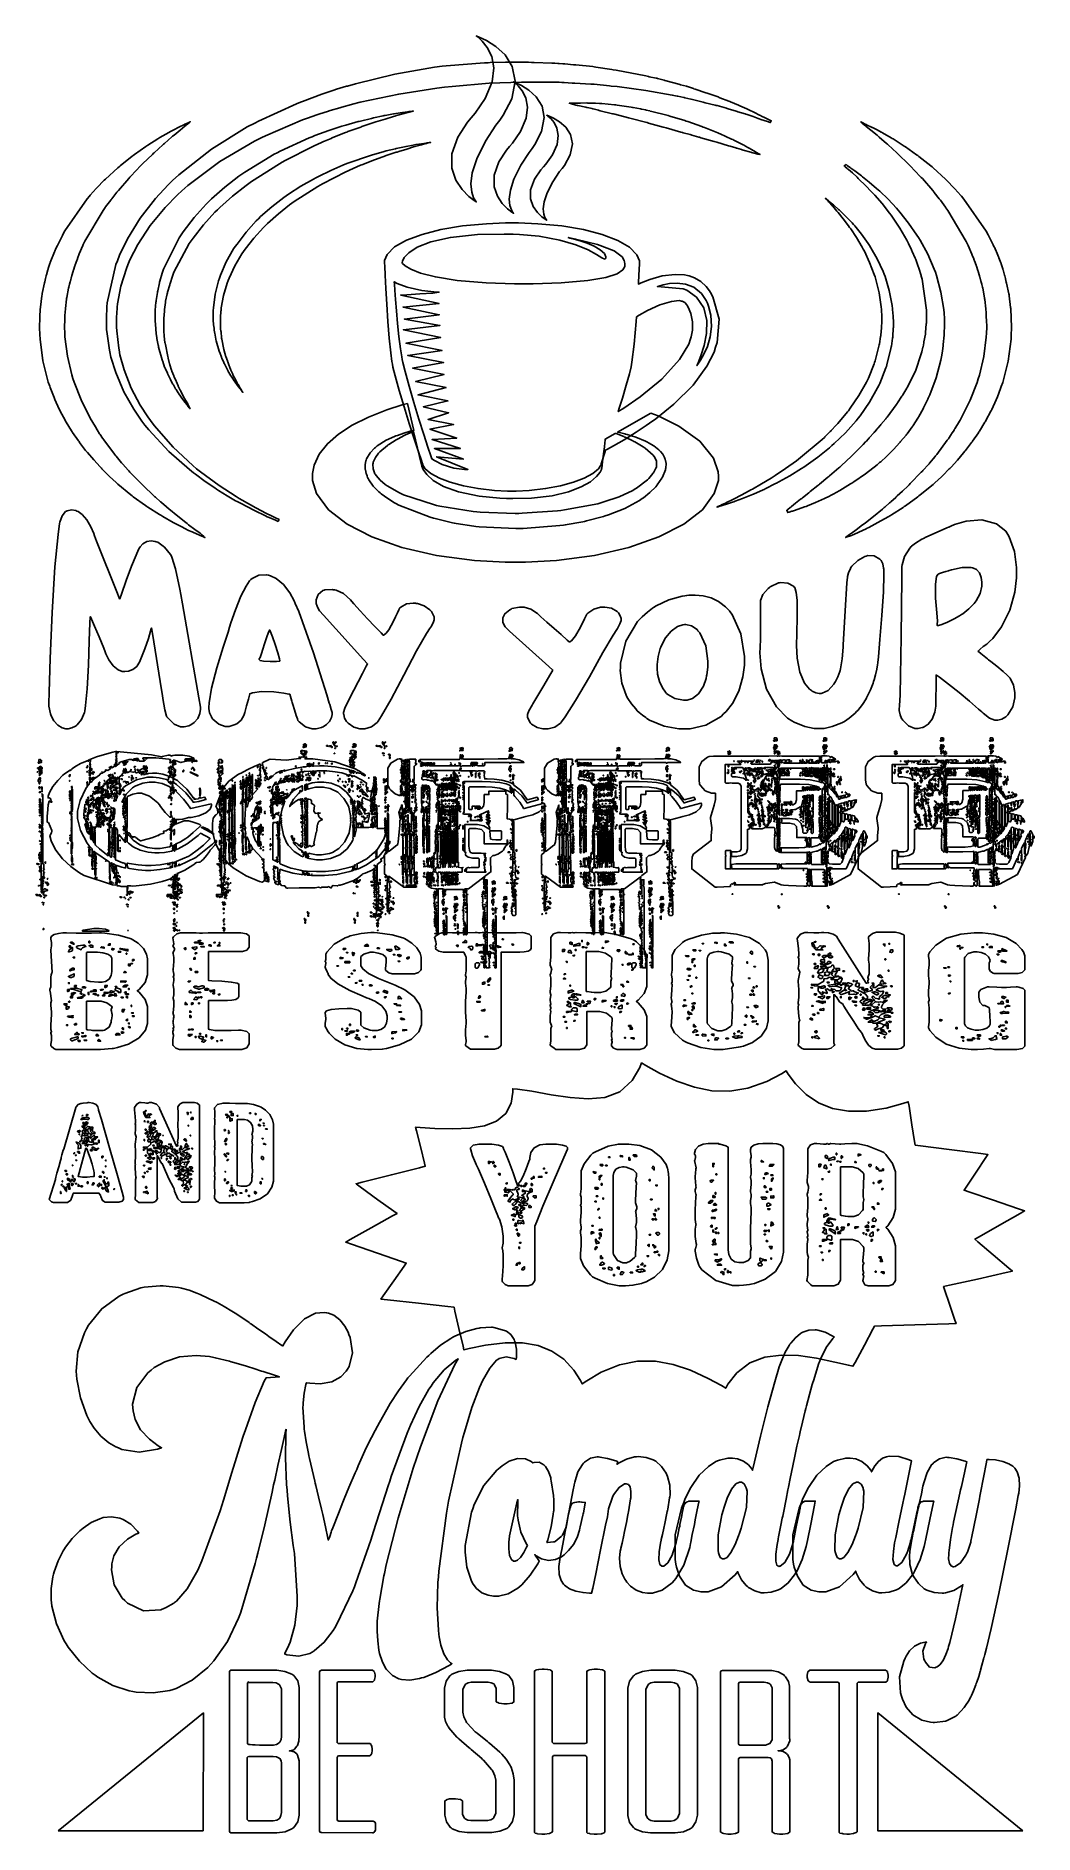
# Model space of a CAD drawing. Extents: x 97 to 264, y 28 to 329.
import ezdxf

# ---------------------------------------------------------------- set-up
doc = ezdxf.new("R2010")
doc.units = 0
doc.header["$MEASUREMENT"] = 0

msp = doc.modelspace()

# ---------------------------------------------------------------- linework, layer by layer
at = {"color": 7}
for points in [[(170.532, 301.485), (170.532, 301.485), (170.166, 301.717), (169.268, 302.405), (168.143, 303.541), (167.092, 305.114), (166.419, 307.115), (166.424, 309.536), (167.412, 312.367), (169.037, 314.86), (169.686, 315.596), (170.337, 316.343), (172.02, 318.819), (173.196, 321.609), (173.471, 323.969), (173.112, 325.896), (172.375, 327.396), (171.526, 328.465), (170.823, 329.106), (170.532, 329.318), (170.532, 329.318), (170.532, 329.318), (171.012, 329.135), (172.215, 328.563), (173.78, 327.569), (175.347, 326.126), (176.557, 324.199), (177.05, 321.758), (176.468, 318.772), (175.052, 316.024), (174.449, 315.207), (173.816, 314.355), (172.092, 311.671), (170.62, 308.733), (169.86, 306.354), (169.632, 304.497), (169.762, 303.12), (170.072, 302.186), (170.387, 301.654), (170.532, 301.485), (170.532, 301.485)], [(176.778, 299.579), (176.778, 299.579), (176.488, 299.762), (175.779, 300.305), (174.89, 301.202), (174.06, 302.446), (173.528, 304.031), (173.532, 305.949), (174.311, 308.195), (175.594, 310.176), (176.106, 310.761), (176.623, 311.352), (177.957, 313.316), (178.89, 315.525), (179.109, 317.394), (178.822, 318.921), (178.238, 320.106), (177.564, 320.952), (177.009, 321.459), (176.778, 321.627), (176.778, 321.627), (176.778, 321.627), (177.158, 321.481), (178.11, 321.026), (179.349, 320.238), (180.59, 319.093), (181.55, 317.565), (181.941, 315.63), (181.479, 313.265), (180.359, 311.092), (179.881, 310.444), (179.38, 309.769), (178.015, 307.639), (176.851, 305.308), (176.247, 303.426), (176.066, 301.956), (176.168, 300.868), (176.414, 300.131), (176.663, 299.712), (176.778, 299.579), (176.778, 299.579)], [(182.35, 298.414), (182.35, 298.414), (182.108, 298.561), (181.518, 298.996), (180.777, 299.714), (180.084, 300.708), (179.638, 301.974), (179.641, 303.505), (180.292, 305.296), (181.362, 306.877), (181.787, 307.34), (182.215, 307.81), (183.33, 309.375), (184.106, 311.138), (184.289, 312.628), (184.052, 313.849), (183.567, 314.799), (183.006, 315.477), (182.542, 315.884), (182.35, 316.019), (182.35, 316.019), (182.35, 316.019), (182.667, 315.903), (183.461, 315.542), (184.495, 314.916), (185.529, 314.004), (186.327, 312.786), (186.651, 311.242), (186.262, 309.352), (185.323, 307.608), (184.926, 307.093), (184.508, 306.557), (183.366, 304.858), (182.394, 302.999), (181.893, 301.496), (181.745, 300.32), (181.835, 299.449), (182.043, 298.858), (182.254, 298.522), (182.35, 298.414), (182.35, 298.414)], [(209.797, 286.279), (209.642, 286.555), (209.072, 287.317), (208.177, 288.145), (207.133, 288.756), (206.254, 289.074), (205.952, 289.137), (205.445, 289.25), (203.869, 289.329), (201.722, 289.075), (199.635, 288.492), (198.194, 287.919), (197.732, 287.69), (197.75, 288.039), (197.804, 289.086), (197.859, 290.231), (197.895, 291.005), (197.908, 291.288), (197.908, 291.288), (197.908, 291.288), (197.908, 291.254), (197.908, 291.254), (197.908, 291.597), (197.474, 292.626), (196.228, 293.894), (194.259, 295.034), (191.651, 296.022), (188.487, 296.832), (184.856, 297.441), (180.84, 297.825), (177.607, 297.957), (176.529, 297.957), (175.453, 297.957), (172.227, 297.826), (168.219, 297.447), (164.587, 296.843), (161.422, 296.038), (158.809, 295.057), (156.834, 293.923), (155.586, 292.66), (155.152, 291.632), (155.152, 291.288), (155.152, 291.288), (155.152, 291.288), (155.152, 291.288), (155.152, 291.288), (155.175, 290.725), (155.246, 289.202), (155.36, 286.977), (155.513, 284.304), (155.702, 281.439), (155.925, 278.638), (156.177, 276.158), (156.367, 274.723), (156.457, 274.249), (156.549, 273.765), (156.906, 272.326), (157.587, 269.867), (158.41, 267.115), (159.283, 264.315), (160.118, 261.713), (160.827, 259.551), (161.317, 258.075), (161.502, 257.528), (161.502, 257.528), (161.536, 257.528), (161.579, 257.314), (161.972, 256.726), (162.925, 255.925), (164.343, 255.159), (166.171, 254.459), (168.354, 253.86), (170.838, 253.391), (173.569, 253.086), (175.763, 252.978), (176.495, 252.978), (177.225, 252.978), (179.419, 253.085), (182.15, 253.387), (184.634, 253.85), (186.818, 254.447), (188.645, 255.142), (190.062, 255.91), (191.015, 256.715), (191.409, 257.312), (191.452, 257.528), (191.488, 257.528), (191.488, 257.528), (191.539, 257.708), (191.686, 258.203), (191.919, 258.942), (192.148, 259.629), (192.228, 259.857), (192.563, 260.029), (193.558, 260.572), (195.307, 261.585), (197.358, 262.864), (199.048, 263.984), (199.602, 264.371), (200.656, 265.11), (203.674, 267.538), (206.886, 270.727), (209.225, 273.922), (210.415, 276.28), (210.679, 277.107), (210.943, 277.901), (211.242, 281.799), (210.202, 285.557), (209.797, 286.279)], [(178.542, 287.76), (176.951, 287.76), (172.182, 287.915), (167.293, 288.319), (163.679, 288.889), (161.153, 289.542), (159.522, 290.197), (158.593, 290.768), (158.175, 291.171), (158.08, 291.324), (158.08, 291.324), (158.08, 291.324), (158.14, 291.55), (158.449, 292.137), (159.21, 292.96), (160.619, 293.886), (162.874, 294.789), (166.175, 295.537), (170.72, 296), (175.211, 296.095), (176.706, 296.051), (177.794, 296.019), (181.058, 295.716), (184.544, 295.082), (187.253, 294.277), (189.273, 293.429), (190.696, 292.66), (191.608, 292.097), (192.101, 291.87), (192.26, 292.041), (192.264, 292.1), (192.27, 292.276), (192.012, 292.814), (191.306, 293.464), (190.296, 294.04), (189.133, 294.535), (187.966, 294.937), (186.946, 295.237), (186.223, 295.424), (185.95, 295.487), (185.95, 295.487), (187.182, 295.258), (190.839, 294.357), (193.661, 293.274), (194.983, 292.283), (195.337, 291.653), (195.369, 291.43), (195.38, 291.357), (195.447, 291.141), (195.453, 290.664), (195.107, 290.069), (194.138, 289.424), (192.271, 288.801), (189.231, 288.271), (184.745, 287.9), (180.092, 287.76), (178.542, 287.76)], [(163.054, 258.374), (163.054, 258.374), (162.876, 258.909), (162.401, 260.357), (161.714, 262.48), (160.901, 265.047), (160.05, 267.82), (159.243, 270.564), (158.569, 273.046), (158.21, 274.528), (158.115, 275.026), (158.026, 275.481), (157.813, 276.853), (157.547, 278.926), (157.318, 281.095), (157.127, 283.206), (156.974, 285.112), (156.863, 286.659), (156.796, 287.7), (156.774, 288.079), (156.774, 288.079), (157.266, 287.769), (158.954, 287.169), (161.412, 286.646), (163.421, 286.407), (164.254, 286.349), (164.254, 286.349), (164.254, 286.312), (163.255, 286.199), (161.061, 286.037), (158.866, 285.908), (157.868, 285.856), (157.868, 285.856), (164.288, 284.445), (158.257, 283.846), (164.324, 282.539), (158.467, 281.833), (164.43, 280.775), (158.291, 280.035), (164.571, 278.73), (158.714, 277.777), (164.783, 276.578), (159.033, 275.732), (165.03, 274.531), (159.844, 273.615), (165.136, 272.521), (160.338, 271.356), (165.453, 270.368), (160.76, 269.099), (165.77, 268.111), (161.642, 267.123), (165.876, 266.101), (162.454, 265.006), (166.723, 264.124), (162.737, 263.385), (167.253, 261.867), (163.124, 261.621), (167.852, 260.138), (163.513, 260.103), (168.381, 258.34), (163.865, 258.727), (169.121, 256.61), (168.533, 256.592), (166.759, 256.842), (164.83, 257.453), (163.529, 258.084), (163.054, 258.374), (163.054, 258.374)], [(207.54, 274.038), (207.54, 274.038), (207.742, 274.476), (208.218, 275.653), (208.758, 277.367), (209.157, 279.414), (209.211, 281.593), (208.715, 283.698), (207.461, 285.528), (205.842, 286.654), (205.246, 286.879), (200.907, 287.267), (200.907, 287.267), (201.173, 287.366), (201.896, 287.581), (202.959, 287.791), (204.245, 287.872), (205.638, 287.704), (207.023, 287.164), (208.284, 286.129), (209.113, 284.92), (209.303, 284.479), (209.507, 284.008), (209.895, 282.492), (210.009, 280.586), (209.768, 278.82), (209.294, 277.249), (208.711, 275.929), (208.142, 274.916), (207.71, 274.267), (207.54, 274.038), (207.54, 274.038)], [(206.481, 278.518), (206.182, 277.596), (204.614, 275.048), (201.629, 271.767), (198.036, 268.81), (195.29, 266.9), (194.345, 266.311), (194.521, 266.876), (195.049, 268.573), (195.694, 270.722), (196.22, 272.632), (196.497, 273.79), (196.567, 274.179), (196.646, 274.603), (197.013, 277.642), (197.326, 281.402), (197.379, 282.186), (197.828, 282.48), (199.238, 283.271), (201.298, 284.212), (203.287, 284.802), (204.539, 284.922), (204.928, 284.832), (205.043, 284.806), (205.484, 284.587), (205.82, 284.225), (205.882, 284.127), (206.063, 283.8), (206.495, 282.756), (206.802, 281.376), (206.798, 279.97), (206.594, 278.871), (206.481, 278.518)], [(199.813, 266.03), (194.24, 262.855), (194.336, 262.837), (195.455, 262.573), (195.579, 262.537), (195.834, 262.467), (197.281, 262.009), (198.905, 261.338), (199.249, 261.162), (199.416, 261.074), (200.29, 260.558), (201.162, 259.883), (201.33, 259.715), (201.409, 259.626), (201.793, 259.147), (202.124, 258.578), (202.178, 258.446), (202.23, 258.313), (202.374, 257.578), (202.326, 256.824), (202.282, 256.682), (202.282, 256.576), (202.248, 256.469), (202.178, 256.293), (202.168, 256.267), (202.052, 255.968), (202.035, 255.94), (202.008, 255.88), (201.745, 255.288), (201.719, 255.235), (201.657, 255.12), (200.889, 254), (200.801, 253.894), (200.624, 253.683), (199.663, 252.723), (198.596, 251.867), (198.367, 251.707), (197.908, 251.39), (195.421, 250.049), (192.721, 248.991), (192.158, 248.815), (191.875, 248.726), (188.999, 247.959), (188.7, 247.897), (188.409, 247.836), (185.437, 247.305), (185.138, 247.261), (184.529, 247.173), (178.417, 246.707), (177.8, 246.698), (177.183, 246.689), (171.027, 246.98), (170.428, 247.051), (170.127, 247.086), (167.127, 247.554), (166.828, 247.614), (166.537, 247.668), (163.653, 248.347), (163.372, 248.426), (162.807, 248.586), (157.541, 250.631), (157.056, 250.895), (156.818, 251.027), (155.662, 251.729), (154.579, 252.519), (154.376, 252.695), (154.172, 252.863), (153.25, 253.802), (152.487, 254.865), (152.364, 255.094), (152.294, 255.271), (152.224, 255.481), (152.206, 255.517), (152.099, 255.79), (152.083, 255.834), (152.065, 255.896), (151.915, 256.55), (151.907, 256.61), (151.889, 256.742), (151.897, 257.413), (152.011, 258.049), (152.047, 258.163), (152.126, 258.402), (152.717, 259.394), (153.449, 260.157), (153.599, 260.28), (153.907, 260.536), (155.407, 261.488), (156.8, 262.123), (157.056, 262.22), (157.303, 262.318), (158.397, 262.687), (159.278, 262.952), (159.42, 262.996), (159.49, 263.014), (160.019, 263.128), (160.055, 263.136), (158.962, 267.652), (158.097, 267.424), (155.532, 266.61), (152.441, 265.399), (149.725, 264.033), (147.421, 262.529), (145.564, 260.902), (144.192, 259.17), (143.342, 257.346), (143.051, 255.922), (143.051, 255.447), (143.051, 254.724), (143.742, 252.55), (145.726, 249.849), (148.864, 247.405), (153.022, 245.274), (158.06, 243.516), (163.842, 242.188), (170.232, 241.347), (175.379, 241.053), (177.094, 241.053), (178.809, 241.053), (183.956, 241.347), (190.346, 242.188), (196.128, 243.516), (201.166, 245.274), (205.324, 247.405), (208.461, 249.849), (210.446, 252.55), (211.138, 254.724), (211.138, 255.447), (211.124, 256.212), (210.311, 258.49), (208.041, 261.32), (204.488, 263.861), (201.015, 265.577), (199.813, 266.03)], [(200.731, 257.035), (200.731, 257.069), (200.757, 257.14), (200.783, 257.872), (200.767, 257.951), (200.749, 258.022), (200.36, 258.763), (200.308, 258.833), (200.192, 258.975), (198.833, 260.183), (198.684, 260.28), (198.534, 260.378), (197.097, 261.232), (196.956, 261.302), (196.814, 261.374), (195.518, 261.991), (195.403, 262.044), (195.253, 262.106), (193.966, 262.608), (193.851, 262.643), (192.158, 261.691), (192.158, 261.691), (192.139, 261.523), (192.089, 261.068), (192.014, 260.406), (191.923, 259.614), (191.824, 258.772), (191.725, 257.956), (191.634, 257.245), (191.579, 256.848), (191.558, 256.716), (191.535, 256.576), (191.326, 256.172), (190.718, 255.419), (189.672, 254.551), (188.123, 253.661), (186.006, 252.843), (183.259, 252.188), (179.815, 251.791), (176.662, 251.707), (175.613, 251.743), (174.465, 251.784), (171.03, 252.127), (167.551, 252.834), (165.026, 253.746), (163.3, 254.751), (162.223, 255.732), (161.641, 256.576), (161.404, 257.165), (161.36, 257.387), (161.36, 257.387), (159.985, 262.96), (159.949, 262.944), (159.446, 262.741), (159.385, 262.713), (159.253, 262.661), (158.436, 262.274), (157.427, 261.745), (157.198, 261.621), (157.082, 261.559), (155.874, 260.791), (155.751, 260.703), (155.627, 260.615), (154.357, 259.556), (154.234, 259.432), (154.118, 259.31), (153.603, 258.618), (153.246, 257.836), (153.212, 257.668), (153.176, 257.51), (153.21, 256.699), (153.529, 255.888), (153.635, 255.728), (153.739, 255.57), (154.397, 254.808), (155.213, 254.096), (155.399, 253.964), (155.583, 253.832), (157.638, 252.659), (157.868, 252.553), (158.317, 252.342), (163.327, 250.702), (163.865, 250.578), (164.403, 250.456), (170.021, 249.546), (170.604, 249.484), (171.185, 249.432), (177.068, 249.221), (177.66, 249.238), (178.249, 249.247), (184.142, 249.66), (184.715, 249.731), (185.297, 249.803), (190.889, 250.853), (191.418, 251.001), (191.947, 251.143), (194.469, 252.008), (196.778, 253.083), (197.203, 253.33), (197.414, 253.454), (199.239, 254.864), (199.39, 255.022), (199.468, 255.102), (200.139, 255.922), (200.201, 256.01), (200.227, 256.055), (200.492, 256.496), (200.518, 256.54), (200.527, 256.567), (200.642, 256.796), (200.66, 256.822), (200.731, 256.963), (200.731, 257.035), (200.731, 257.035), (200.731, 257.035), (200.731, 257.035)], [(116.84, 244.475), (117.086, 244.387), (118.215, 243.589), (119.203, 242.35), (119.379, 242.042), (119.476, 241.875), (120.067, 239.916), (120.799, 236.511), (120.967, 235.62), (121.249, 234.05), (123.983, 218.291), (124.248, 216.712), (124.248, 216.686), (124.248, 216.626), (124.248, 216.606), (124.254, 216.368), (124.145, 215.652), (123.793, 214.821), (123.21, 214.142), (122.626, 213.736), (122.414, 213.643), (122.316, 213.599), (121.543, 213.431), (121.285, 213.431), (120.922, 213.431), (119.83, 213.881), (118.816, 214.86), (118.64, 215.124), (118.586, 215.212), (118.277, 216.285), (117.934, 218.185), (117.864, 218.686), (117.731, 219.622), (116.213, 229.068), (116.064, 230.011), (116.028, 230.011), (116.002, 229.95), (115.867, 229.467), (115.513, 228.265), (114.912, 226.509), (114.257, 224.842), (114.017, 224.296), (113.931, 224.098), (113.555, 223.552), (112.932, 223.027), (112.191, 222.739), (111.572, 222.684), (111.372, 222.709), (111.136, 222.735), (110.45, 223.004), (109.634, 223.667), (108.911, 224.678), (108.406, 225.68), (108.267, 226.024), (108.019, 226.645), (107.261, 228.498), (106.489, 230.329), (105.989, 231.472), (105.806, 231.873), (105.797, 231.881), (105.797, 231.881), (105.771, 231.881), (105.763, 231.881), (105.709, 230.878), (105.609, 227.864), (105.489, 223.793), (105.275, 219.817), (104.995, 217.005), (104.845, 216.076), (104.801, 215.812), (104.325, 214.635), (103.601, 213.757), (103.434, 213.643), (103.31, 213.555), (102.658, 213.246), (102.076, 213.114), (101.883, 213.114), (101.677, 213.114), (101.061, 213.265), (100.312, 213.709), (99.669, 214.438), (99.263, 215.181), (99.166, 215.441), (99.113, 215.591), (98.848, 216.909), (98.848, 217.347), (98.895, 219.233), (99.053, 224.893), (99.359, 232.627), (99.85, 240.262), (100.371, 245.705), (100.612, 247.51), (100.646, 247.774), (101.049, 248.842), (101.644, 249.52), (101.776, 249.59), (101.909, 249.662), (102.6, 249.82), (103.346, 249.696), (103.504, 249.626), (103.746, 249.52), (104.404, 249.046), (105.198, 248.153), (105.886, 246.957), (106.346, 245.845), (106.469, 245.463), (106.812, 244.581), (110.331, 235.788), (110.702, 234.914), (110.702, 234.914), (110.727, 234.914), (110.736, 234.914), (110.996, 235.675), (111.795, 237.946), (112.699, 240.374), (113.45, 242.208), (113.885, 243.151), (114.053, 243.453), (114.161, 243.637), (114.592, 244.129), (115.248, 244.521), (116.002, 244.633), (116.639, 244.542), (116.84, 244.475)], [(249.731, 246.908), (249.775, 246.926), (250.111, 247.069), (250.155, 247.085), (250.759, 247.357), (252.684, 247.917), (255.339, 248.131), (257.784, 247.478), (259.347, 246.24), (259.68, 245.71), (259.927, 245.313), (260.791, 242.849), (261.162, 240.127), (261.162, 239.219), (261.162, 238.426), (260.882, 236.043), (260.041, 232.993), (258.632, 230.18), (257.204, 228.27), (256.646, 227.718), (256.533, 227.605), (256.154, 227.306), (255.57, 226.88), (255.038, 226.468), (254.762, 226.202), (254.706, 226.095), (254.706, 226.067), (254.817, 225.985), (255.151, 225.708), (255.702, 225.272), (256.276, 224.83), (256.469, 224.683), (256.818, 224.412), (257.857, 223.577), (258.893, 222.705), (259.574, 222.09), (259.847, 221.819), (259.891, 221.757), (260.058, 221.562), (260.637, 220.402), (260.879, 219.17), (260.879, 218.758), (260.879, 218.265), (260.531, 216.783), (259.705, 215.442), (259.468, 215.23), (259.344, 215.116), (258.665, 214.723), (258.024, 214.559), (257.81, 214.559), (257.513, 214.559), (256.624, 214.904), (255.534, 215.707), (255.305, 215.936), (254.798, 216.384), (253.267, 217.715), (251.513, 219.181), (249.759, 220.57), (248.231, 221.729), (247.72, 222.11), (247.702, 222.11), (247.662, 222.11), (247.65, 222.11), (247.65, 221.569), (247.644, 219.949), (247.622, 218.502), (247.614, 218.263), (247.614, 218.137), (247.614, 217.752), (247.614, 217.369), (247.614, 217.241), (247.607, 216.898), (247.45, 215.865), (247.023, 214.727), (246.344, 213.867), (245.673, 213.413), (245.427, 213.324), (245.329, 213.29), (244.661, 213.148), (244.439, 213.148), (244.089, 213.148), (243.042, 213.577), (242.094, 214.516), (241.935, 214.771), (241.881, 214.851), (241.639, 215.415), (241.485, 216.156), (241.476, 216.323), (241.476, 216.473), (241.512, 216.811), (241.512, 216.922), (241.617, 218.802), (241.815, 228.53), (241.891, 238.399), (241.935, 240.348), (241.943, 240.622), (242.34, 241.993), (243.231, 243.382), (243.487, 243.663), (243.557, 243.743), (244.219, 244.26), (245.269, 244.899), (245.533, 245.04), (245.947, 245.226), (247.817, 246.081), (249.44, 246.794), (249.731, 246.908)], [(235.938, 242.076), (236.185, 242.156), (237.291, 242.134), (238.239, 241.565), (238.408, 241.37), (238.46, 241.31), (238.703, 240.785), (238.857, 240.029), (238.867, 239.853), (238.893, 238.913), (238.825, 236.088), (238.574, 232.106), (238.23, 228.092), (237.98, 225.194), (237.913, 224.226), (237.903, 224.138), (237.856, 223.81), (237.728, 223.111), (237.506, 222.167), (237.264, 221.301), (237.173, 221.015), (237.101, 220.778), (236.656, 219.606), (236.123, 218.503), (236.008, 218.299), (235.92, 218.132), (235.319, 217.188), (234.508, 216.174), (234.315, 215.97), (234.094, 215.742), (233.096, 214.86), (232.312, 214.331), (232.198, 214.277), (231.854, 214.11), (230.218, 213.462), (228.872, 213.148), (228.424, 213.148), (228.247, 213.148), (227.85, 213.148), (227.718, 213.148), (227.198, 213.148), (225.64, 213.47), (223.838, 214.232), (223.485, 214.453), (222.758, 214.895), (220.905, 216.754), (219.206, 219.759), (218.314, 223.18), (218.111, 225.848), (218.157, 226.73), (218.157, 226.862), (218.175, 227.259), (218.193, 227.656), (218.193, 227.788), (218.21, 228.247), (218.223, 230.814), (218.219, 233.697), (218.229, 234.315), (218.229, 234.641), (218.612, 235.621), (219.472, 236.635), (219.71, 236.82), (219.843, 236.918), (221.226, 237.57), (221.368, 237.596), (221.623, 237.649), (222.765, 237.544), (223.713, 237.014), (223.873, 236.854), (223.944, 236.784), (224.207, 235.974), (224.331, 234.677), (224.331, 234.244), (224.331, 233.606), (224.339, 231.692), (224.313, 229.261), (224.296, 228.74), (224.296, 228.622), (224.278, 228.265), (224.26, 227.908), (224.26, 227.788), (224.236, 227.073), (224.339, 224.921), (224.786, 222.572), (225.594, 220.759), (226.424, 219.746), (226.766, 219.498), (226.88, 219.41), (227.471, 219.125), (228.061, 219.031), (228.177, 219.039), (228.229, 219.039), (228.348, 219.039), (228.388, 219.039), (228.572, 219.049), (229.534, 219.522), (230.495, 220.576), (230.681, 220.875), (230.769, 221.017), (231.174, 221.815), (231.509, 222.7), (231.563, 222.885), (231.641, 223.168), (231.92, 224.826), (232.074, 226.766), (232.092, 227.189), (232.136, 228.115), (232.379, 232.879), (232.709, 237.605), (232.797, 238.514), (232.806, 238.628), (232.974, 239.285), (233.282, 239.995), (233.363, 240.135), (233.521, 240.366), (234.517, 241.332), (235.69, 241.997), (235.938, 242.076)], [(135.643, 238.867), (135.989, 238.782), (136.973, 238.307), (138.165, 237.319), (139.224, 235.914), (139.956, 234.571), (140.159, 234.104), (140.732, 232.763), (143.214, 225.828), (145.433, 218.802), (145.874, 217.417), (145.944, 217.197), (146.208, 216.311), (146.333, 215.819), (146.333, 215.653), (146.338, 215.482), (146.242, 214.963), (145.926, 214.336), (145.399, 213.793), (144.865, 213.447), (144.675, 213.36), (144.569, 213.316), (143.643, 213.078), (143.334, 213.078), (142.969, 213.078), (141.873, 213.449), (140.837, 214.242), (140.652, 214.453), (140.617, 214.497), (140.512, 214.744), (140.304, 215.349), (140.021, 216.265), (139.752, 217.183), (139.664, 217.488), (139.602, 217.718), (139.355, 218.538), (139.244, 218.899), (139.207, 218.899), (139.171, 218.899), (139.055, 218.908), (138.268, 219.049), (136.555, 219.279), (134.492, 219.335), (132.996, 219.142), (132.538, 218.969), (132.519, 218.969), (132.464, 218.732), (132.287, 218.044), (131.997, 216.946), (131.692, 215.844), (131.586, 215.477), (131.542, 215.31), (131.083, 214.547), (130.377, 213.942), (130.211, 213.854), (130.095, 213.793), (129.096, 213.501), (128.764, 213.501), (128.405, 213.501), (127.331, 213.867), (126.347, 214.711), (126.188, 214.948), (126.1, 215.08), (125.778, 215.795), (125.65, 216.509), (125.659, 216.642), (125.707, 217.463), (126.119, 219.909), (126.994, 223.326), (128.075, 226.771), (128.893, 229.278), (129.153, 230.117), (129.376, 230.85), (130.116, 233.026), (131.039, 235.339), (131.91, 237.043), (132.479, 237.889), (132.715, 238.125), (132.908, 238.319), (134.046, 238.88), (135.36, 238.928), (135.643, 238.867)], [(247.967, 238.971), (247.751, 238.647), (247.569, 237.364), (247.584, 235.022), (247.763, 232.573), (247.87, 231.127), (247.862, 230.646), (247.862, 230.586), (247.862, 230.446), (247.862, 230.4), (247.862, 230.4), (247.887, 230.4), (247.897, 230.4), (248.083, 230.438), (248.634, 230.608), (249.564, 230.977), (250.665, 231.526), (251.612, 232.073), (251.919, 232.268), (252.13, 232.4), (253.144, 233.2), (254.052, 234.122), (254.212, 234.315), (254.397, 234.545), (255.035, 235.793), (255.305, 237.041), (255.305, 237.455), (255.305, 237.716), (255.211, 238.494), (254.926, 239.281), (254.441, 239.817), (253.931, 240.065), (253.753, 240.101), (253.505, 240.155), (252.038, 240.137), (250.27, 239.766), (249.873, 239.642), (249.728, 239.606), (249.297, 239.493), (248.708, 239.321), (248.225, 239.142), (248.001, 239.025), (247.967, 238.971)], [(146.509, 236.431), (146.535, 236.423), (146.727, 236.397), (146.792, 236.397), (147.046, 236.353), (148.271, 235.771), (149.427, 234.731), (149.648, 234.457), (150.001, 234.062), (151.065, 232.88), (152.276, 231.555), (153.487, 230.27), (154.548, 229.175), (154.905, 228.812), (154.922, 228.812), (154.976, 228.776), (154.976, 228.776), (155.099, 228.843), (155.422, 229.139), (155.856, 229.702), (156.27, 230.396), (156.656, 231.15), (157.001, 231.894), (157.302, 232.558), (157.546, 233.07), (157.67, 233.3), (157.728, 233.363), (157.876, 233.522), (158.824, 234.033), (159.931, 234.192), (160.161, 234.174), (160.222, 234.174), (160.38, 234.148), (160.408, 234.138), (160.645, 234.112), (161.765, 233.741), (162.745, 233.055), (162.913, 232.869), (163.001, 232.763), (163.442, 231.863), (163.442, 231.563), (163.442, 231.393), (163.266, 230.881), (162.877, 230.171), (162.771, 230.011), (162.163, 229.077), (160.502, 226.167), (158.347, 222.079), (156.228, 218.051), (154.641, 215.273), (154.058, 214.383), (153.925, 214.18), (152.968, 213.444), (151.853, 213.114), (151.482, 213.114), (151.438, 213.114), (151.339, 213.114), (151.306, 213.114), (150.975, 213.114), (149.983, 213.384), (149.031, 214.022), (148.872, 214.206), (148.775, 214.313), (148.439, 214.9), (148.281, 215.503), (148.273, 215.617), (148.273, 215.85), (148.483, 216.549), (148.977, 217.621), (149.119, 217.876), (149.331, 218.295), (149.972, 219.549), (150.706, 220.967), (151.441, 222.366), (152.08, 223.576), (152.294, 223.978), (152.294, 224.014), (151.605, 224.747), (144.877, 232.154), (144.216, 232.904), (144.128, 233.036), (143.819, 233.645), (143.687, 234.122), (143.687, 234.28), (143.687, 234.351), (143.687, 234.509), (143.687, 234.561), (143.677, 234.756), (144, 235.621), (144.797, 236.273), (145.028, 236.361), (145.142, 236.397), (146.385, 236.459), (146.509, 236.431)], [(205.493, 235.409), (205.528, 235.418), (205.766, 235.443), (205.846, 235.443), (206.192, 235.49), (207.243, 235.529), (208.61, 235.4), (209.918, 235.048), (210.85, 234.633), (211.138, 234.457), (211.384, 234.307), (212.358, 233.548), (212.998, 232.895), (213.078, 232.797), (213.465, 232.242), (214.916, 229.011), (215.538, 225.232), (215.511, 224.403), (215.492, 223.748), (215.233, 221.79), (214.559, 219.425), (213.487, 217.344), (212.432, 215.976), (212.019, 215.583), (211.578, 215.16), (209.033, 213.715), (206.378, 213.114), (205.493, 213.114), (205.449, 213.114), (205.35, 213.114), (205.317, 213.114), (204.501, 213.114), (202.058, 213.542), (199.584, 214.551), (199.143, 214.842), (198.957, 214.968), (198.416, 215.367), (197.877, 215.804), (197.529, 216.123), (197.396, 216.262), (197.379, 216.289), (197.273, 216.457), (196.581, 217.311), (195.941, 218.167), (195.862, 218.333), (195.658, 218.73), (194.962, 220.773), (194.688, 222.903), (194.697, 223.344), (194.706, 224.13), (195.593, 227.812), (197.59, 231.087), (198.155, 231.669), (198.331, 231.855), (199.226, 232.657), (200.104, 233.318), (200.272, 233.433), (200.695, 233.697), (202.842, 234.725), (205.043, 235.348), (205.493, 235.409)], [(177.906, 233.503), (177.976, 233.503), (178.135, 233.503), (178.189, 233.503), (178.557, 233.503), (179.664, 233.17), (180.799, 232.41), (181.011, 232.198), (181.352, 231.892), (182.385, 230.973), (183.567, 229.929), (184.751, 228.889), (185.782, 227.984), (186.126, 227.682), (186.142, 227.682), (186.196, 227.682), (186.196, 227.682), (186.483, 227.849), (187.158, 228.674), (187.999, 230.131), (188.66, 231.528), (188.991, 232.225), (189.089, 232.34), (189.247, 232.517), (190.222, 233.16), (191.356, 233.487), (191.594, 233.503), (191.655, 233.503), (191.794, 233.503), (191.841, 233.503), (192.078, 233.521), (193.194, 233.342), (194.151, 232.789), (194.31, 232.621), (194.399, 232.533), (194.689, 232.035), (194.804, 231.577), (194.804, 231.422), (194.804, 231.246), (194.609, 230.712), (194.203, 229.941), (194.098, 229.765), (193.49, 228.811), (191.78, 225.875), (189.498, 221.805), (187.197, 217.833), (185.456, 215.109), (184.82, 214.242), (184.678, 214.049), (183.686, 213.37), (182.578, 213.078), (182.21, 213.078), (182.166, 213.078), (182.066, 213.078), (182.033, 213.078), (181.703, 213.078), (180.713, 213.316), (179.783, 213.872), (179.634, 214.03), (179.546, 214.128), (179.105, 214.981), (179.105, 215.265), (179.105, 215.47), (179.338, 216.086), (179.873, 217.047), (180.023, 217.275), (180.358, 217.84), (181.699, 220.099), (183.038, 222.356), (183.374, 222.92), (183.374, 222.92), (183.374, 222.947), (183.374, 222.956), (182.713, 223.547), (176.123, 229.482), (175.471, 230.081), (175.391, 230.179), (174.978, 230.952), (174.978, 231.21), (174.978, 231.272), (174.978, 231.413), (174.978, 231.458), (174.978, 231.695), (175.339, 232.402), (176.159, 233.072), (176.389, 233.186), (176.512, 233.248), (177.782, 233.513), (177.906, 233.503)], [(134.126, 224.719), (134.126, 224.703), (134.162, 224.649), (134.162, 224.649), (134.267, 224.544), (134.844, 224.429), (135.946, 224.359), (137.003, 224.382), (137.503, 224.42), (137.547, 224.437), (137.583, 224.473), (137.521, 224.82), (137.254, 225.844), (136.802, 227.211), (136.318, 228.506), (135.99, 229.369), (135.89, 229.658), (135.89, 229.658), (135.864, 229.658), (135.855, 229.658), (135.826, 229.658), (135.739, 229.421), (135.467, 228.71), (135.06, 227.531), (134.67, 226.297), (134.549, 225.884), (134.487, 225.717), (134.244, 225.076), (134.126, 224.809), (134.126, 224.719)], [(200.871, 223.625), (200.864, 223.285), (200.95, 222.26), (201.242, 221.029), (201.743, 219.95), (202.255, 219.243), (202.458, 219.039), (202.653, 218.846), (203.843, 218.171), (205.281, 217.902), (205.599, 217.91), (205.905, 217.918), (206.82, 218.193), (207.83, 218.974), (208.614, 220.238), (209.066, 221.526), (209.161, 221.967), (209.196, 222.136), (209.374, 223.439), (209.374, 223.873), (209.39, 224.438), (209.019, 227.031), (208.015, 229.199), (207.716, 229.552), (207.556, 229.747), (206.652, 230.382), (205.66, 230.594), (205.457, 230.576), (205.161, 230.545), (204.298, 230.234), (203.226, 229.482), (202.273, 228.334), (201.636, 227.198), (201.472, 226.8), (201.374, 226.554), (201.039, 225.24), (200.879, 223.89), (200.871, 223.625)], [(101.424, 178.858), (101.793, 178.85), (103.39, 178.81), (104.508, 178.788), (104.881, 178.788), (105.152, 178.788), (105.97, 178.81), (107.331, 178.85), (107.667, 178.858), (108.197, 178.824), (110.494, 178.497), (112.314, 177.994), (112.606, 177.87), (112.926, 177.715), (113.83, 177.125), (114.701, 176.266), (115.22, 175.302), (115.394, 174.504), (115.394, 174.236), (115.394, 172.226), (115.394, 171.81), (114.966, 170.56), (113.955, 169.369), (113.665, 169.157), (113.955, 168.92), (114.966, 167.676), (115.394, 166.485), (115.394, 166.088), (115.394, 164.078), (115.394, 163.687), (115.036, 162.518), (113.964, 161.229), (112.178, 160.219), (110.313, 159.621), (109.678, 159.492), (109.448, 159.457), (107.503, 159.279), (106.856, 159.279), (100.083, 159.279), (100.011, 159.289), (99.632, 159.487), (99.219, 159.88), (99.131, 159.985), (99.157, 160.161), (99.24, 160.88), (99.271, 161.294), (99.271, 161.432), (99.271, 161.487), (99.24, 161.652), (99.157, 162.031), (99.131, 162.137), (99.131, 162.155), (99.235, 162.208), (99.271, 162.208), (99.245, 162.27), (99.131, 162.646), (99.131, 162.771), (99.131, 163.432), (99.245, 165.188), (99.271, 165.417), (99.245, 165.567), (99.131, 166.752), (99.131, 167.146), (99.271, 167.499), (99.235, 167.773), (99.103, 168.77), (99.006, 169.271), (98.99, 169.297), (99.016, 169.359), (99.131, 169.789), (99.131, 169.933), (99.131, 171.274), (99.131, 171.409), (99.187, 171.812), (99.333, 172.139), (99.377, 172.192), (99.131, 175.966), (99.157, 176.028), (99.271, 176.669), (99.271, 176.882), (99.271, 176.969), (99.24, 177.227), (99.157, 177.792), (99.131, 177.94), (99.136, 178.033), (99.295, 178.297), (99.734, 178.572), (100.445, 178.761), (101.178, 178.847), (101.424, 178.858)], [(121.109, 178.858), (123.366, 178.858), (123.551, 178.858), (124.106, 178.836), (124.406, 178.798), (124.424, 178.788), (124.573, 178.798), (125.546, 178.858), (125.871, 178.858), (130.704, 178.858), (131.028, 178.858), (132.004, 178.7), (132.432, 178.343), (132.432, 178.223), (132.432, 176.635), (132.406, 176.477), (132.013, 175.94), (131.323, 175.719), (131.093, 175.719), (125.625, 175.719), (125.625, 170.851), (126.18, 170.834), (127.846, 170.751), (129.433, 170.612), (130.386, 170.434), (130.704, 170.27), (130.704, 170.215), (130.704, 168.275), (130.704, 168.194), (130.57, 167.946), (130.169, 167.703), (129.498, 167.551), (128.787, 167.499), (128.552, 167.499), (125.625, 167.499), (125.625, 162.701), (125.765, 162.667), (126.664, 162.49), (126.964, 162.49), (128.976, 162.49), (129.433, 162.49), (130.624, 162.552), (130.81, 162.56), (131.083, 162.534), (132.03, 162.296), (132.432, 161.939), (132.432, 161.819), (132.432, 160.444), (132.414, 160.251), (132.009, 159.589), (131.215, 159.315), (130.951, 159.315), (120.967, 159.315), (120.752, 159.315), (120.111, 159.505), (119.68, 159.959), (119.628, 160.091), (119.628, 160.726), (119.628, 160.956), (119.741, 161.564), (119.768, 161.642), (119.741, 161.687), (119.628, 162.078), (119.628, 162.208), (119.628, 162.314), (119.741, 162.57), (119.768, 162.631), (119.628, 162.771), (119.768, 163.054), (119.768, 163.127), (119.736, 163.342), (119.654, 163.761), (119.628, 163.865), (119.654, 164.016), (119.736, 164.536), (119.768, 164.723), (119.768, 164.783), (119.768, 164.925), (119.654, 165.286), (119.628, 165.347), (119.654, 165.489), (119.768, 166.573), (119.768, 166.934), (119.768, 167.287), (119.768, 167.447), (119.654, 167.878), (119.628, 167.922), (119.654, 167.984), (119.768, 168.468), (119.768, 168.628), (119.768, 169.121), (119.768, 169.377), (119.654, 170.066), (119.628, 170.145), (119.654, 170.199), (119.768, 170.846), (119.768, 171.061), (119.768, 171.203), (119.768, 171.275), (119.654, 171.468), (119.628, 171.486), (119.654, 171.512), (119.768, 171.651), (119.768, 171.697), (119.768, 171.909), (119.654, 172.482), (119.628, 172.544), (119.654, 172.712), (119.768, 174.042), (119.768, 174.485), (119.768, 174.749), (119.654, 175.428), (119.628, 175.543), (119.654, 175.569), (119.882, 176.098), (119.908, 176.177), (119.891, 176.248), (119.692, 176.601), (119.628, 176.601), (119.768, 177.024), (119.628, 178.047), (119.732, 178.197), (120.301, 178.678), (120.906, 178.858), (121.109, 178.858)], [(153.388, 178.929), (153.978, 178.876), (156.429, 178.511), (158.211, 178.022), (158.467, 177.906), (158.786, 177.744), (159.697, 177.159), (160.579, 176.35), (161.11, 175.481), (161.29, 174.786), (161.29, 174.555), (161.29, 172.755), (161.246, 172.633), (160.817, 172.201), (160.165, 172.015), (159.949, 172.015), (156.633, 172.015), (156.442, 172.015), (155.87, 172.174), (155.371, 172.544), (155.292, 172.649), (155.319, 172.817), (155.435, 173.988), (155.435, 174.378), (155.435, 174.449), (155.435, 174.553), (155.281, 174.865), (154.83, 175.208), (154.08, 175.471), (153.297, 175.618), (153.035, 175.647), (152.727, 175.613), (151.637, 175.31), (151.165, 174.876), (151.165, 174.731), (151.165, 173.531), (151.165, 173.353), (151.489, 172.817), (152.465, 172.047), (154.097, 171.216), (155.806, 170.527), (156.387, 170.321), (156.941, 170.102), (158.542, 169.284), (160.085, 168.126), (161.014, 166.849), (161.326, 165.803), (161.326, 165.453), (161.326, 163.795), (161.326, 163.419), (160.915, 162.287), (159.684, 161.043), (157.634, 160.065), (155.49, 159.479), (154.763, 159.349), (152.929, 159.279), (152.323, 159.279), (150.507, 159.478), (148.48, 160.069), (146.841, 161.051), (145.848, 162.039), (145.591, 162.418), (145.547, 162.462), (145.194, 163.169), (145.168, 163.266), (145.168, 163.366), (145.198, 163.668), (145.282, 164.378), (145.308, 164.571), (145.168, 165.417), (145.168, 165.504), (145.426, 165.763), (146.199, 166.004), (147.489, 166.147), (148.843, 166.194), (149.295, 166.194), (149.604, 166.168), (150.693, 165.912), (151.165, 165.541), (151.165, 165.417), (151.165, 163.548), (151.165, 163.397), (151.637, 162.941), (152.727, 162.552), (153.035, 162.49), (153.705, 162.49), (153.907, 162.49), (154.518, 162.629), (155.102, 163.045), (155.455, 163.74), (155.575, 164.469), (155.575, 164.711), (155.575, 164.966), (155.356, 165.731), (154.705, 166.617), (153.625, 167.372), (152.503, 167.869), (152.117, 167.992), (151.408, 168.275), (149.313, 169.204), (147.307, 170.291), (146.1, 171.253), (145.697, 171.877), (145.697, 172.085), (145.644, 172.085), (145.485, 172.346), (145.229, 172.941), (145.168, 173.108), (145.194, 173.188), (145.308, 173.71), (145.308, 173.883), (145.308, 173.919), (145.203, 174.026), (145.168, 174.026), (145.308, 174.378), (145.308, 175.295), (145.467, 175.613), (146.71, 176.984), (148.554, 178.056), (149.013, 178.223), (149.392, 178.347), (151.24, 178.762), (152.851, 178.929), (153.388, 178.929)], [(165.17, 178.929), (166.511, 178.858), (168.099, 178.858), (168.724, 178.858), (170.366, 178.92), (170.604, 178.929), (170.648, 178.92), (170.932, 178.858), (171.027, 178.858), (171.159, 178.858), (171.52, 178.92), (171.556, 178.929), (171.953, 178.92), (173.703, 178.882), (174.976, 178.858), (175.401, 178.858), (176.848, 178.858), (177.209, 178.858), (178.143, 178.92), (178.293, 178.929), (178.54, 178.894), (179.386, 178.643), (179.74, 178.329), (179.74, 178.223), (179.74, 176.353), (179.74, 176.273), (179.608, 176.03), (179.211, 175.799), (178.55, 175.66), (177.855, 175.613), (177.624, 175.613), (174.695, 175.613), (174.695, 160.055), (174.651, 159.941), (174.222, 159.531), (173.571, 159.349), (173.354, 159.349), (169.65, 159.349), (169.552, 159.377), (168.759, 159.906), (168.698, 159.985), (168.698, 160.145), (168.812, 160.559), (168.84, 160.62), (168.812, 160.824), (168.728, 161.626), (168.698, 162.063), (168.698, 162.208), (168.698, 162.614), (168.812, 163.707), (168.84, 163.829), (168.812, 164.05), (168.698, 165.552), (168.698, 166.052), (168.698, 166.376), (168.728, 167.345), (168.812, 168.999), (168.84, 169.404), (168.812, 169.546), (168.698, 170.418), (168.698, 170.708), (168.84, 171.414), (168.84, 171.486), (168.724, 171.68), (168.698, 171.697), (168.724, 171.803), (168.84, 172.492), (168.84, 172.721), (168.84, 174.731), (168.84, 174.807), (168.733, 175.031), (168.486, 175.515), (168.415, 175.647), (165.24, 175.647), (164.989, 175.647), (164.236, 175.785), (163.715, 176.116), (163.653, 176.213), (163.795, 176.353), (163.795, 176.407), (163.679, 176.539), (163.653, 176.565), (163.795, 176.918), (163.795, 177.032), (163.719, 177.373), (163.557, 177.968), (163.513, 178.117), (163.653, 178.259), (164.341, 178.736), (164.962, 178.929), (165.17, 178.929)], [(184.467, 178.929), (184.661, 178.92), (185.918, 178.858), (186.337, 178.858), (186.619, 178.929), (186.866, 178.858), (186.971, 178.858), (187.235, 178.92), (187.289, 178.929), (188.877, 178.858), (189.121, 178.858), (189.855, 178.882), (191.109, 178.92), (191.418, 178.929), (192.066, 178.929), (194.01, 178.608), (196.488, 177.844), (197.026, 177.624), (197.379, 177.369), (198.614, 176.112), (199.143, 174.997), (199.143, 174.625), (199.143, 170.251), (199.143, 169.861), (198.714, 168.69), (197.706, 167.587), (197.415, 167.393), (197.415, 167.323), (197.696, 167.112), (198.702, 165.974), (199.143, 164.842), (199.143, 164.465), (199.143, 160.091), (199.107, 159.959), (198.67, 159.505), (197.939, 159.315), (197.696, 159.315), (194.381, 159.315), (194.174, 159.315), (193.555, 159.497), (193.208, 159.906), (193.182, 160.021), (193.182, 160.065), (193.212, 160.197), (193.295, 160.506), (193.322, 160.584), (193.182, 160.937), (193.182, 160.955), (193.286, 161.007), (193.322, 161.007), (193.182, 161.502), (193.182, 161.995), (193.182, 162.083), (193.295, 162.331), (193.322, 162.348), (193.322, 162.402), (193.208, 162.534), (193.182, 162.56), (193.208, 162.764), (193.29, 163.628), (193.322, 164.23), (193.322, 164.43), (193.322, 164.501), (193.207, 164.695), (192.382, 165.374), (191.262, 165.665), (190.889, 165.665), (189.053, 165.665), (189.053, 160.231), (189.053, 160.058), (188.682, 159.536), (187.849, 159.315), (187.572, 159.315), (183.974, 159.315), (183.874, 159.315), (183.577, 159.497), (183.048, 159.906), (182.915, 160.021), (183.056, 160.76), (183.056, 162.843), (183.198, 163.266), (183.154, 163.31), (182.915, 163.86), (182.915, 164.042), (182.915, 164.747), (182.915, 165.004), (183.03, 165.665), (183.056, 165.77), (182.915, 165.912), (182.941, 165.93), (183.056, 166.182), (183.056, 166.265), (182.915, 166.688), (182.915, 166.741), (183.03, 166.882), (183.056, 166.9), (182.915, 167.533), (182.915, 167.764), (183.03, 168.355), (183.056, 168.451), (182.915, 168.874), (182.941, 169.007), (183.056, 169.993), (183.056, 170.321), (183.056, 171.167), (183.056, 171.327), (182.941, 171.742), (182.915, 171.803), (182.932, 171.821), (183.03, 172.116), (183.162, 172.677), (183.198, 172.825), (183.17, 172.905), (182.941, 173.434), (182.915, 173.46), (182.941, 173.708), (183.024, 174.811), (183.056, 175.625), (183.056, 175.896), (183.056, 178.047), (183.082, 178.197), (183.497, 178.714), (184.224, 178.929), (184.467, 178.929)], [(211.49, 178.858), (212.157, 178.858), (214.159, 178.66), (216.345, 178.06), (218.033, 177.058), (218.99, 176.04), (219.215, 175.647), (219.26, 175.515), (219.498, 174.267), (219.498, 173.849), (219.498, 164.535), (219.498, 164.127), (219.206, 162.903), (218.33, 161.556), (216.863, 160.499), (215.334, 159.875), (214.806, 159.738), (214.479, 159.668), (211.945, 159.315), (211.102, 159.315), (210.38, 159.315), (208.218, 159.638), (205.934, 160.4), (205.493, 160.62), (205.113, 160.876), (203.795, 162.115), (203.236, 163.136), (203.236, 163.477), (203.262, 163.785), (203.345, 164.937), (203.376, 165.457), (203.376, 165.629), (203.376, 165.734), (203.345, 166.044), (203.262, 166.67), (203.236, 166.828), (203.236, 166.934), (203.349, 167.191), (203.376, 167.253), (203.349, 167.358), (203.266, 167.76), (203.236, 167.962), (203.236, 168.028), (203.262, 168.321), (203.345, 169.458), (203.376, 170.053), (203.376, 170.251), (203.236, 170.392), (203.262, 170.41), (203.376, 170.608), (203.376, 170.674), (203.376, 170.957), (203.376, 171.169), (203.262, 171.768), (203.236, 171.803), (203.262, 171.909), (203.376, 172.624), (203.376, 172.861), (203.376, 174.801), (203.376, 175.116), (203.906, 176.054), (205.14, 177.253), (205.493, 177.517), (205.986, 177.73), (208.315, 178.489), (210.193, 178.822), (210.821, 178.822), (211.49, 178.822), (211.49, 178.858)], [(225.884, 178.929), (226.157, 178.92), (227.175, 178.882), (227.609, 178.858), (227.754, 178.858), (227.814, 178.858), (227.999, 178.882), (228.44, 178.92), (228.564, 178.929), (228.823, 178.929), (229.603, 178.857), (230.394, 178.643), (230.94, 178.289), (231.202, 177.934), (231.246, 177.8), (235.902, 170.428), (236.044, 170.428), (236.325, 170.498), (236.299, 170.525), (236.185, 170.663), (236.185, 170.708), (236.185, 170.825), (236.299, 171.097), (236.325, 171.167), (236.185, 171.31), (236.229, 171.363), (236.431, 172.011), (236.431, 172.226), (236.431, 172.438), (236.431, 172.737), (236.405, 173.634), (236.343, 174.29), (236.325, 174.378), (236.343, 174.511), (236.431, 175.973), (236.431, 176.459), (236.431, 176.742), (236.431, 177.086), (236.343, 177.985), (236.325, 178.117), (236.404, 178.259), (236.973, 178.754), (237.677, 178.965), (237.913, 178.965), (240.594, 178.965), (240.847, 178.965), (241.603, 178.838), (242.225, 178.55), (242.322, 178.47), (242.322, 160.055), (242.278, 159.941), (241.864, 159.531), (241.202, 159.349), (240.983, 159.349), (237.666, 159.349), (237.488, 159.349), (236.958, 159.515), (236.321, 160.011), (235.756, 160.838), (235.368, 161.699), (235.267, 161.995), (235.092, 162.201), (234.605, 162.848), (233.834, 163.971), (232.95, 165.359), (232.198, 166.592), (231.951, 167.004), (231.831, 167.004), (231.474, 167.301), (230.998, 168.002), (230.893, 168.205), (230.831, 168.205), (230.646, 168.417), (230.646, 168.487), (230.504, 168.487), (230.504, 160.408), (230.504, 160.338), (230.619, 160.143), (230.646, 160.125), (230.575, 159.993), (230.063, 159.54), (229.39, 159.349), (229.165, 159.349), (225.565, 159.349), (225.495, 159.359), (225.09, 159.536), (224.613, 159.888), (224.507, 159.985), (224.534, 160.1), (224.617, 160.608), (224.649, 160.934), (224.649, 161.043), (224.649, 163.829), (224.79, 164.254), (224.754, 164.254), (224.648, 164.841), (224.534, 166.22), (224.507, 166.617), (224.649, 166.758), (224.649, 166.812), (224.534, 166.953), (224.507, 166.97), (224.534, 167.174), (224.617, 168.038), (224.649, 168.64), (224.649, 168.84), (224.649, 169.343), (224.534, 170.692), (224.507, 170.851), (224.79, 172.296), (224.507, 172.861), (224.534, 172.959), (224.649, 173.627), (224.649, 173.849), (224.649, 174.485), (224.649, 174.555), (224.534, 174.749), (224.507, 174.765), (224.534, 174.793), (224.649, 174.932), (224.649, 174.978), (224.649, 175.289), (224.573, 176.222), (224.411, 177.537), (224.367, 177.836), (224.411, 178.022), (224.9, 178.66), (225.637, 178.929), (225.884, 178.929)], [(254.812, 178.858), (255.439, 178.858), (257.324, 178.661), (259.41, 178.07), (261.066, 177.087), (262.045, 176.101), (262.29, 175.719), (262.334, 175.667), (262.573, 175.018), (262.573, 174.801), (262.573, 172.791), (262.529, 172.668), (262.1, 172.236), (261.448, 172.049), (261.232, 172.049), (257.387, 172.049), (257.255, 172.093), (256.782, 172.394), (256.576, 172.772), (256.576, 172.897), (256.576, 173.779), (256.716, 174.202), (256.673, 174.371), (256.425, 174.851), (255.927, 175.314), (255.222, 175.591), (254.543, 175.683), (254.317, 175.683), (254.003, 175.683), (253.064, 175.419), (252.501, 174.801), (252.448, 174.625), (252.448, 163.725), (252.448, 163.616), (252.572, 163.289), (252.946, 162.941), (253.563, 162.683), (254.205, 162.548), (254.423, 162.524), (254.565, 162.524), (254.802, 162.542), (255.51, 162.653), (256.182, 162.879), (256.582, 163.209), (256.716, 163.543), (256.716, 163.653), (256.716, 163.795), (256.716, 164.055), (256.684, 164.835), (256.602, 166.018), (256.576, 166.299), (256.496, 166.353), (255.841, 166.652), (255.623, 166.652), (255.491, 166.705), (255.018, 167.253), (254.812, 168.1), (254.812, 168.381), (254.812, 168.804), (254.812, 168.938), (255.177, 169.339), (256.019, 169.722), (256.257, 169.792), (256.556, 169.784), (257.823, 169.744), (258.659, 169.722), (258.939, 169.722), (259.221, 169.722), (259.446, 169.722), (260.12, 169.744), (261.108, 169.784), (261.338, 169.792), (261.541, 169.758), (262.241, 169.528), (262.537, 169.251), (262.537, 169.157), (262.537, 159.985), (262.537, 159.861), (262.135, 159.487), (261.188, 159.289), (260.915, 159.279), (257.704, 159.279), (257.466, 159.279), (256.813, 159.457), (256.752, 159.492), (256.584, 159.457), (255.618, 159.333), (254.588, 159.279), (254.247, 159.279), (253.571, 159.279), (251.549, 159.511), (249.334, 160.201), (247.609, 161.349), (246.614, 162.509), (246.379, 162.947), (246.406, 163.124), (246.49, 163.873), (246.521, 164.37), (246.521, 164.535), (246.521, 165.982), (246.521, 166.309), (246.406, 167.173), (246.379, 167.287), (246.521, 167.569), (246.494, 167.72), (246.41, 168.285), (246.379, 168.542), (246.379, 168.628), (246.379, 169.113), (246.494, 170.384), (246.521, 170.568), (246.494, 170.789), (246.41, 171.658), (246.379, 172.138), (246.379, 172.296), (246.406, 172.552), (246.49, 173.514), (246.521, 173.951), (246.521, 174.096), (246.494, 174.22), (246.379, 174.974), (246.379, 175.224), (246.608, 175.665), (247.617, 176.82), (249.43, 177.956), (251.827, 178.634), (254.065, 178.858), (254.812, 178.858)], [(102.093, 175.647), (102.208, 175.683), (102.6, 175.816), (102.765, 175.902), (102.765, 175.93), (102.765, 176.213), (102.622, 176.213), (102.561, 176.222), (102.304, 176.09), (102.12, 175.745), (102.093, 175.647)], [(102.235, 176.459), (102.482, 176.459), (102.482, 176.671), (102.235, 176.671), (102.235, 176.459)], [(102.482, 177.307), (102.482, 177.235), (102.482, 177.203), (102.618, 177.108), (102.949, 176.98), (103.047, 176.954), (103.047, 177.024), (103.011, 177.068), (102.719, 177.307), (102.622, 177.307), (102.482, 177.307)], [(102.622, 176.283), (102.765, 176.283), (102.765, 176.425), (102.622, 176.425), (102.622, 176.283)], [(103.434, 176.529), (103.434, 176.459), (103.434, 176.421), (103.641, 176.302), (104.114, 176.09), (104.246, 176.036), (104.246, 176.115), (104.453, 176.346), (104.925, 176.567), (105.058, 176.601), (105.03, 176.637), (104.838, 176.812), (104.775, 176.812), (104.545, 176.804), (103.759, 176.711), (103.434, 176.575), (103.434, 176.529)], [(105.164, 175.507), (105.164, 170.921), (105.164, 170.871), (105.762, 170.718), (107.138, 170.586), (107.527, 170.568), (107.73, 170.568), (108.34, 170.695), (108.924, 171.071), (109.277, 171.699), (109.397, 172.359), (109.397, 172.579), (109.397, 174.519), (109.397, 174.632), (109.23, 174.97), (108.73, 175.309), (107.894, 175.536), (107.01, 175.636), (106.715, 175.647), (105.374, 175.647), (105.321, 175.647), (105.164, 175.543), (105.164, 175.507)], [(105.551, 177.165), (105.693, 177.165), (105.693, 177.447), (105.551, 177.447), (105.551, 177.165)], [(105.551, 176.671), (105.621, 176.671), (105.833, 176.513), (105.833, 176.459), (106.222, 176.459), (106.222, 176.671), (106.222, 176.707), (106.036, 176.812), (105.974, 176.812), (105.833, 176.812), (105.789, 176.804), (105.551, 176.705), (105.551, 176.671)], [(107.667, 176.529), (107.527, 176.389), (107.527, 176.389), (108.029, 176.275), (108.09, 176.248), (108.09, 176.459), (108.064, 176.451), (107.712, 176.513), (107.667, 176.529)], [(108.868, 177.024), (108.868, 176.972), (108.752, 176.839), (108.726, 176.812), (109.115, 176.812), (109.115, 177.024), (108.868, 177.024)], [(109.397, 176.248), (109.397, 176.036), (109.538, 176.036), (109.598, 176.036), (109.784, 176.142), (109.784, 176.177), (109.538, 176.248), (109.397, 176.248)], [(110.455, 175.647), (110.878, 175.647), (110.878, 175.719), (110.455, 175.719), (110.455, 175.647)], [(110.736, 176.248), (110.736, 176.177), (111.937, 175.824), (112.077, 175.824), (112.077, 176.106), (112.033, 176.098), (111.604, 176.126), (110.913, 176.222), (110.736, 176.248)], [(111.795, 175.295), (111.901, 175.295), (111.901, 175.437), (111.795, 175.437), (111.795, 175.295)], [(121.532, 176.213), (121.54, 176.186), (121.718, 176.072), (121.779, 176.072), (121.779, 176.353), (121.716, 176.353), (121.532, 176.248), (121.532, 176.213)], [(122.837, 176.425), (122.837, 176.353), (122.837, 176.353), (123.278, 176.098), (123.366, 176.072), (123.649, 176.283), (123.649, 176.495), (122.837, 176.425)], [(123.26, 177.307), (123.26, 177.165), (123.931, 177.165), (123.931, 177.377), (123.895, 177.36), (123.419, 177.307), (123.26, 177.307)], [(123.366, 175.507), (123.366, 175.367), (123.436, 175.367), (123.649, 175.472), (123.649, 175.507), (123.366, 175.507)], [(123.789, 177.447), (124.072, 177.447), (124.132, 177.447), (124.318, 177.553), (124.318, 177.588), (124.072, 177.588), (124.027, 177.58), (123.789, 177.48), (123.789, 177.447)], [(124.072, 177.165), (124.072, 176.954), (124.46, 176.954), (124.531, 176.954), (124.743, 177.06), (124.743, 177.094), (124.46, 177.165), (124.072, 177.165)], [(124.318, 176.495), (124.883, 176.495), (124.883, 176.565), (124.318, 176.565), (124.318, 176.495)], [(125.659, 176.882), (125.659, 176.812), (125.659, 176.76), (125.986, 176.619), (126.048, 176.601), (126.048, 176.742), (126.048, 176.778), (125.862, 176.882), (125.801, 176.882), (125.659, 176.882)], [(126.471, 177.165), (126.717, 177.165), (126.717, 177.307), (126.673, 177.298), (126.471, 177.199), (126.471, 177.165)], [(127.247, 176.882), (127.106, 176.742), (127.106, 176.671), (127.529, 176.671), (127.529, 176.742), (127.529, 176.778), (127.317, 176.882), (127.247, 176.882)], [(127.389, 177.094), (127.529, 177.094), (127.529, 177.235), (127.389, 177.235), (127.389, 177.094)], [(148.203, 176.213), (148.203, 176.072), (148.343, 176.072), (148.413, 176.072), (148.626, 176.178), (148.626, 176.213), (148.203, 176.213)], [(148.732, 175.507), (148.978, 175.507), (148.978, 175.577), (148.732, 175.577), (148.732, 175.507)], [(149.684, 175.577), (149.79, 175.084), (149.931, 175.084), (150.071, 175.507), (149.79, 175.577), (149.684, 175.577)], [(151.801, 176.706), (151.801, 176.635), (152.47, 176.635), (152.443, 176.653), (152.33, 176.852), (152.33, 176.918), (152.224, 176.918), (152.117, 176.918), (151.835, 176.742), (151.801, 176.706)], [(153.917, 176.353), (153.917, 176.213), (154.34, 176.213), (154.34, 176.248), (154.128, 176.353), (154.058, 176.353), (153.917, 176.353)], [(155.539, 176.142), (155.539, 176.072), (155.539, 176.002), (155.98, 175.817), (156.068, 175.79), (156.139, 175.79), (156.351, 175.896), (156.351, 175.93), (156.351, 176.072), (155.539, 176.142)], [(156.597, 175.154), (156.88, 175.154), (156.88, 175.224), (156.597, 175.224), (156.597, 175.154)], [(156.88, 176.635), (156.88, 176.565), (157.022, 176.072), (157.409, 176.072), (157.479, 176.072), (157.692, 176.178), (157.692, 176.213), (157.664, 176.266), (157.1, 176.619), (157.022, 176.635), (156.88, 176.635)], [(157.269, 175.154), (157.303, 175.102), (157.594, 174.872), (157.692, 174.872), (157.974, 175.084), (157.551, 175.224), (157.269, 175.154)], [(167.181, 176.812), (167.181, 176.742), (167.189, 176.716), (167.394, 176.601), (167.463, 176.601), (167.463, 176.812), (167.181, 176.812)], [(168.628, 177.588), (168.628, 177.499), (168.301, 177.271), (168.239, 177.235), (168.91, 177.235), (168.91, 177.447), (168.91, 177.483), (168.698, 177.588), (168.628, 177.588)], [(169.157, 176.425), (169.236, 176.425), (169.474, 176.319), (169.58, 176.08), (169.58, 176), (169.827, 176), (169.969, 176.353), (169.969, 176.495), (169.827, 176.635), (169.712, 176.627), (169.32, 176.557), (169.157, 176.458), (169.157, 176.425)], [(170.498, 176.742), (170.498, 176.671), (170.604, 176.671), (170.796, 176.671), (171.37, 176.725), (171.652, 176.848), (171.662, 176.882), (171.662, 176.954), (171.468, 176.936), (170.789, 176.848), (170.498, 176.769), (170.498, 176.742)], [(171.027, 175.577), (171.027, 175.507), (171.979, 175.437), (171.979, 175.47), (171.841, 175.565), (171.511, 175.693), (171.414, 175.719), (171.274, 175.719), (171.212, 175.719), (171.027, 175.613), (171.027, 175.577)], [(171.979, 176.529), (172.085, 176.529), (172.085, 176.882), (171.979, 176.882), (171.979, 176.529)], [(172.085, 175.79), (172.368, 175.79), (172.368, 175.86), (172.085, 175.86), (172.085, 175.79)], [(172.472, 175.577), (172.472, 175.525), (172.799, 175.384), (172.861, 175.367), (173.002, 175.367), (173.002, 175.577), (173.002, 175.613), (172.791, 175.719), (172.721, 175.719), (172.659, 175.719), (172.472, 175.613), (172.472, 175.577)], [(172.861, 176.882), (172.834, 176.856), (172.721, 176.718), (172.721, 176.671), (172.765, 176.637), (173.002, 176.398), (173.002, 176.319), (172.966, 176.319), (172.861, 176.266), (172.861, 176.248), (173.284, 176.248), (173.144, 176.389), (173.214, 176.389), (173.426, 176.495), (173.426, 176.529), (173.426, 176.812), (172.861, 176.882)], [(173.955, 176.671), (173.955, 176.601), (173.982, 176.567), (174.147, 176.389), (174.202, 176.389), (174.246, 176.398), (174.53, 176.459), (174.625, 176.459), (174.625, 176.513), (174.272, 176.655), (174.202, 176.671), (173.955, 176.671)], [(174.872, 177.87), (174.872, 177.73), (175.118, 177.73), (175.122, 177.744), (174.934, 177.87), (174.872, 177.87)], [(176.459, 176.954), (176.468, 176.928), (176.673, 176.812), (176.742, 176.812), (176.742, 176.954), (176.459, 176.954)], [(184.962, 176.072), (184.962, 175.719), (185.244, 175.719), (185.385, 176.072), (184.962, 176.072)], [(186.054, 175.93), (185.914, 175.577), (186.479, 175.437), (186.479, 175.577), (186.337, 175.93), (186.054, 175.93)], [(186.196, 177.307), (186.196, 177.094), (186.196, 177.042), (186.548, 176.9), (186.619, 176.882), (186.619, 177.165), (186.619, 177.201), (186.407, 177.307), (186.337, 177.307), (186.196, 177.307)], [(186.726, 175.014), (187.008, 175.014), (187.008, 175.154), (186.954, 175.146), (186.726, 175.047), (186.726, 175.014)], [(186.866, 176.882), (186.866, 176.601), (186.936, 176.627), (187.676, 176.742), (187.924, 176.742), (187.924, 177.094), (187.784, 177.094), (187.686, 177.06), (187.07, 176.882), (186.866, 176.882)], [(187.113, 175.93), (187.255, 175.93), (187.255, 176.072), (187.113, 176.072), (187.113, 175.93)], [(188.207, 177.377), (188.313, 177.377), (188.313, 177.588), (188.207, 177.588), (188.207, 177.377)], [(188.313, 176.495), (188.313, 176.425), (188.596, 176.425), (188.596, 176.495), (188.313, 176.495)], [(188.842, 176.353), (189.089, 176.353), (189.089, 176.425), (188.842, 176.425), (188.842, 176.353)], [(188.983, 175.719), (188.983, 169.051), (189.15, 169.017), (189.851, 168.894), (190.285, 168.84), (190.43, 168.84), (191.099, 168.84), (191.39, 168.84), (192.264, 169.083), (192.996, 169.66), (193.11, 169.827), (193.11, 170.638), (193.11, 170.78), (193.225, 171.159), (193.252, 171.203), (193.11, 171.556), (193.136, 171.909), (193.22, 173.404), (193.252, 174.373), (193.252, 174.695), (193.12, 174.863), (192.22, 175.46), (191.088, 175.719), (190.712, 175.719), (188.983, 175.719)], [(189.125, 177.235), (189.125, 176.882), (189.195, 176.882), (189.406, 176.99), (189.406, 177.024), (189.406, 177.094), (189.396, 177.112), (189.192, 177.235), (189.125, 177.235)], [(191.629, 176.425), (191.629, 176.283), (191.911, 176.283), (191.911, 176.319), (191.699, 176.425), (191.629, 176.425)], [(192.194, 177.517), (192.194, 177.235), (192.282, 177.253), (192.723, 177.399), (192.723, 177.447), (192.591, 177.447), (192.228, 177.501), (192.194, 177.517)], [(194.168, 176), (194.168, 175.86), (194.177, 175.834), (194.382, 175.719), (194.451, 175.719), (194.593, 175.86), (194.593, 176), (194.168, 176)], [(195.509, 175.719), (195.509, 175.507), (195.518, 175.481), (195.695, 175.367), (195.756, 175.367), (195.898, 175.367), (195.898, 175.437), (195.87, 175.481), (195.599, 175.719), (195.509, 175.719)], [(196.038, 175.154), (196.603, 175.154), (196.603, 175.224), (196.038, 175.224), (196.038, 175.154)], [(196.71, 175.224), (196.85, 175.224), (196.85, 175.437), (196.71, 175.437), (196.71, 175.224)], [(205.633, 175.084), (205.633, 175.014), (205.642, 174.987), (205.847, 174.872), (205.916, 174.872), (206.163, 174.872), (206.163, 175.014), (205.633, 175.084)], [(206.834, 176), (206.842, 175.974), (207.02, 175.86), (207.081, 175.86), (207.363, 175.86), (207.363, 176), (206.834, 176)], [(207.892, 175.86), (208.175, 175.86), (208.175, 175.93), (207.892, 175.93), (207.892, 175.86)], [(208.421, 177.024), (208.668, 177.024), (208.668, 177.094), (208.421, 177.094), (208.421, 177.024)], [(209.233, 174.342), (209.233, 163.829), (209.33, 163.601), (210.052, 162.799), (211.025, 162.454), (211.35, 162.454), (211.49, 162.454), (211.714, 162.454), (212.385, 162.667), (213.192, 163.16), (213.36, 163.3), (213.386, 163.637), (213.469, 165.132), (213.501, 166.247), (213.501, 166.617), (213.501, 166.794), (213.386, 167.262), (213.36, 167.323), (213.386, 167.385), (213.501, 167.973), (213.501, 168.169), (213.501, 168.275), (213.501, 168.62), (213.386, 169.518), (213.36, 169.65), (213.404, 169.712), (213.643, 170.037), (213.643, 170.145), (213.599, 170.225), (213.36, 170.799), (213.36, 170.991), (213.36, 171.221), (213.391, 171.909), (213.473, 173.073), (213.501, 173.354), (213.501, 173.46), (213.386, 173.717), (213.36, 173.779), (213.386, 173.841), (213.501, 174.429), (213.501, 174.625), (213.501, 174.695), (213.501, 174.847), (212.922, 175.3), (211.587, 175.667), (211.208, 175.719), (210.993, 175.719), (210.348, 175.634), (209.731, 175.376), (209.357, 174.946), (209.233, 174.494), (209.233, 174.342)], [(210.538, 177.307), (210.538, 177.165), (210.643, 177.165), (210.907, 177.104), (210.961, 177.094), (210.961, 177.235), (210.961, 177.235), (210.582, 177.289), (210.538, 177.307)], [(212.16, 176.848), (212.302, 176.848), (212.302, 176.988), (212.16, 176.988), (212.16, 176.848)], [(212.16, 176.671), (212.442, 176.671), (212.442, 176.812), (212.16, 176.812), (212.16, 176.671)], [(212.937, 177.377), (212.937, 177.307), (212.945, 177.28), (213.149, 177.165), (213.218, 177.165), (213.643, 177.165), (213.643, 177.235), (213.643, 177.271), (213.431, 177.377), (213.36, 177.377), (212.937, 177.377)], [(216.57, 175.79), (216.57, 175.737), (216.455, 175.605), (216.429, 175.577), (216.464, 175.525), (216.754, 175.295), (216.852, 175.295), (216.852, 175.647), (216.843, 175.675), (216.637, 175.79), (216.57, 175.79)], [(226.8, 177.165), (226.8, 177.094), (226.942, 176.601), (227.329, 176.601), (227.285, 176.645), (227.083, 177.035), (227.083, 177.165), (226.8, 177.165)], [(226.942, 175.367), (226.942, 175.295), (226.95, 175.268), (227.128, 175.154), (227.189, 175.154), (227.189, 175.367), (226.942, 175.367)], [(227.189, 177.307), (227.471, 177.307), (227.471, 177.447), (227.427, 177.439), (227.189, 177.34), (227.189, 177.307)], [(228.141, 176.706), (227.754, 176.283), (227.471, 176.353), (227.189, 176.353), (227.215, 176.293), (227.513, 176), (227.612, 176), (228.67, 176), (228.388, 176.213), (228.388, 176.283), (228.432, 176.327), (228.902, 176.565), (229.059, 176.565), (229.059, 176.635), (228.997, 176.635), (228.812, 176.689), (228.812, 176.706), (228.53, 176.635), (228.494, 176.653), (228.229, 176.706), (228.141, 176.706)], [(227.894, 175.084), (228.141, 175.084), (228.141, 175.295), (227.894, 175.295), (227.894, 175.084)], [(228.53, 174.872), (228.574, 174.845), (228.812, 174.654), (228.812, 174.589), (228.873, 174.651), (229.329, 174.942), (229.482, 174.942), (229.482, 174.978), (229.27, 175.084), (229.199, 175.084), (228.917, 175.084), (228.819, 175.084), (228.564, 174.908), (228.53, 174.872)], [(229.482, 175.224), (229.482, 175.084), (229.622, 175.084), (229.719, 175.084), (229.975, 175.26), (230.011, 175.295), (230.011, 175.437), (229.871, 175.437), (229.773, 175.437), (229.517, 175.26), (229.482, 175.224)], [(229.622, 174.872), (229.622, 174.801), (229.622, 174.767), (229.809, 174.661), (229.871, 174.661), (230.011, 174.661), (230.081, 174.661), (230.294, 174.767), (230.294, 174.801), (230.294, 174.872), (230.294, 174.908), (230.081, 175.014), (230.011, 175.014), (229.871, 175.014), (229.827, 175.005), (229.622, 174.906), (229.622, 174.872)], [(238.831, 176.848), (239.077, 176.848), (239.077, 176.988), (238.831, 176.988), (238.831, 176.848)], [(238.937, 176.671), (239.077, 176.671), (239.077, 176.812), (238.937, 176.812), (238.937, 176.671)], [(239.748, 176.954), (239.853, 176.954), (239.853, 177.094), (239.748, 177.094), (239.748, 176.954)], [(239.995, 176), (239.995, 175.912), (239.879, 175.665), (239.853, 175.647), (240.135, 175.577), (240.206, 175.577), (240.418, 175.685), (240.418, 175.719), (240.418, 176), (239.995, 176)], [(251.214, 176.706), (251.214, 176.565), (251.214, 176.565), (251.583, 176.505), (251.637, 176.495), (251.637, 176.778), (251.583, 176.769), (251.306, 176.706), (251.214, 176.706)], [(251.637, 176.142), (251.777, 176.142), (251.777, 176.283), (251.637, 176.283), (251.637, 176.142)], [(251.883, 176.353), (252.166, 176.353), (252.166, 176.425), (251.883, 176.425), (251.883, 176.353)], [(255.341, 176.425), (255.623, 176.425), (255.623, 176.495), (255.341, 176.495), (255.341, 176.425)], [(256.153, 176.848), (256.293, 176.848), (256.293, 176.988), (256.153, 176.988), (256.153, 176.848)], [(256.54, 176.425), (257.069, 176.353), (257.069, 176.565), (256.822, 176.565), (256.751, 176.565), (256.54, 176.461), (256.54, 176.425)], [(257.881, 175.154), (258.163, 175.154), (258.163, 175.295), (257.881, 175.295), (257.881, 175.154)], [(258.021, 175.86), (258.021, 175.79), (258.029, 175.763), (258.235, 175.647), (258.304, 175.647), (258.364, 175.647), (258.55, 175.755), (258.55, 175.79), (258.55, 175.86), (258.021, 175.86)], [(258.692, 176.213), (258.692, 176.142), (258.833, 175.79), (259.504, 175.79), (259.504, 175.86), (258.692, 176.213)], [(102.093, 171.59), (102.093, 171.538), (102.42, 171.398), (102.482, 171.38), (102.622, 171.38), (102.622, 171.38), (103.003, 171.556), (103.047, 171.59), (103.047, 172.015), (102.931, 171.945), (102.464, 171.698), (102.186, 171.59), (102.093, 171.59)], [(102.342, 172.649), (102.342, 172.508), (102.482, 172.508), (102.534, 172.536), (102.919, 172.649), (103.047, 172.649), (103.047, 172.931), (102.905, 172.931), (102.763, 172.931), (102.402, 172.703), (102.342, 172.649)], [(102.905, 174.661), (103.152, 174.661), (103.152, 174.801), (102.905, 174.801), (102.905, 174.661)], [(111.514, 172.368), (111.372, 172.226), (111.795, 172.226), (111.795, 172.262), (111.584, 172.368), (111.514, 172.368)], [(112.183, 173.354), (112.466, 173.354), (112.466, 173.637), (112.183, 173.637), (112.183, 173.354)], [(112.606, 173.673), (112.853, 173.673), (112.853, 173.743), (112.606, 173.743), (112.606, 173.673)], [(112.853, 174.378), (112.853, 174.166), (112.923, 174.166), (113.135, 174.274), (113.135, 174.308), (113.135, 174.378), (112.853, 174.378)], [(122.45, 172.791), (122.696, 172.791), (122.696, 172.861), (122.45, 172.861), (122.45, 172.791)], [(122.59, 172.579), (122.731, 172.579), (122.731, 172.721), (122.59, 172.721), (122.59, 172.579)], [(123.119, 174.589), (123.119, 174.449), (123.366, 174.449), (123.366, 174.731), (123.33, 174.723), (123.119, 174.624), (123.119, 174.589)], [(123.366, 172.226), (123.789, 172.226), (123.789, 172.368), (123.366, 172.368), (123.366, 172.226)], [(147.144, 173.284), (147.391, 173.284), (147.391, 173.354), (147.144, 173.354), (147.144, 173.284)], [(147.673, 174.765), (147.673, 174.555), (147.954, 174.555), (148.016, 174.555), (148.203, 174.661), (148.203, 174.695), (147.673, 174.765)], [(148.483, 173.849), (149.295, 173.849), (149.295, 174.06), (148.483, 174.06), (148.483, 173.849)], [(149.542, 172.12), (149.542, 171.979), (149.79, 171.979), (149.79, 172.015), (149.604, 172.12), (149.542, 172.12)], [(149.931, 172.508), (150.213, 172.508), (150.213, 172.579), (149.931, 172.579), (149.931, 172.508)], [(157.409, 174.06), (157.692, 174.06), (157.692, 174.132), (157.409, 174.132), (157.409, 174.06)], [(158.89, 174.661), (158.89, 174.519), (158.997, 174.519), (159.067, 174.519), (159.279, 174.626), (159.279, 174.661), (159.279, 174.801), (159.139, 174.801), (159.095, 174.793), (158.89, 174.694), (158.89, 174.661)], [(171.274, 173.883), (171.839, 173.883), (171.839, 173.955), (171.274, 173.955), (171.274, 173.883)], [(171.979, 174.096), (171.979, 174.026), (171.979, 173.991), (172.164, 173.883), (172.226, 173.883), (172.226, 174.096), (171.979, 174.096)], [(185.244, 172.015), (185.244, 171.873), (185.315, 171.873), (185.525, 171.981), (185.525, 172.015), (185.244, 172.015)], [(185.525, 174.06), (185.534, 174.034), (185.713, 173.919), (185.773, 173.919), (185.773, 174.06), (185.525, 174.06)], [(194.98, 173.426), (195.122, 173.426), (195.122, 173.567), (194.98, 173.567), (194.98, 173.426)], [(195.898, 173.637), (195.898, 173.496), (196.038, 173.496), (196.143, 173.496), (196.426, 173.673), (196.461, 173.707), (196.461, 173.779), (196.18, 173.779), (196.108, 173.779), (195.898, 173.673), (195.898, 173.637)], [(196.603, 172.721), (196.603, 172.579), (196.664, 172.579), (196.85, 172.686), (196.85, 172.721), (196.603, 172.721)], [(205.882, 172.861), (205.882, 172.791), (205.89, 172.765), (206.068, 172.649), (206.128, 172.649), (206.269, 172.649), (206.339, 172.649), (206.551, 172.756), (206.551, 172.791), (206.269, 172.861), (205.882, 172.861)], [(206.692, 174.342), (206.692, 174.272), (206.834, 174.272), (206.93, 174.272), (207.185, 174.45), (207.221, 174.485), (206.974, 174.485), (206.903, 174.485), (206.692, 174.378), (206.692, 174.342)], [(206.692, 173.919), (206.834, 173.919), (206.834, 174.06), (206.692, 174.06), (206.692, 173.919)], [(207.081, 173.214), (207.221, 173.214), (207.221, 173.426), (207.081, 173.426), (207.081, 173.214)], [(215.9, 173.779), (216.04, 173.779), (216.04, 173.99), (215.9, 173.99), (215.9, 173.779)], [(217.065, 173.144), (217.347, 173.144), (217.347, 173.214), (217.065, 173.214), (217.065, 173.144)], [(227.189, 173.567), (227.471, 173.567), (227.471, 173.707), (227.189, 173.707), (227.189, 173.567)], [(227.189, 172.861), (227.754, 172.861), (227.894, 173.214), (227.894, 173.354), (227.779, 173.328), (227.37, 173.162), (227.189, 172.937), (227.189, 172.861)], [(227.754, 172.12), (227.894, 172.12), (228.072, 172.12), (228.608, 172.28), (228.847, 172.636), (228.847, 172.755), (228.802, 172.765), (228.517, 172.825), (228.424, 172.825), (228.362, 172.835), (228.061, 172.672), (227.798, 172.244), (227.754, 172.12)], [(228.388, 174.413), (228.247, 174.132), (228.812, 173.919), (228.917, 174.06), (228.917, 174.413), (228.67, 174.342), (228.388, 174.413)], [(229.482, 174.06), (229.482, 173.994), (229.376, 173.791), (229.137, 173.707), (229.059, 173.707), (229.059, 173.743), (228.873, 173.849), (228.812, 173.849), (228.768, 173.841), (228.377, 173.779), (228.247, 173.779), (228.247, 173.637), (228.414, 173.637), (228.863, 173.524), (228.917, 173.496), (229.199, 173.496), (229.332, 173.541), (229.803, 173.713), (230.011, 173.816), (230.011, 173.849), (230.011, 173.919), (230.011, 173.955), (229.799, 174.06), (229.729, 174.06), (229.482, 174.06)], [(228.283, 173.284), (228.283, 173.214), (228.317, 173.162), (228.608, 172.931), (228.706, 172.931), (229.235, 172.931), (229.235, 173.144), (229.235, 173.179), (229.023, 173.284), (228.953, 173.284), (228.283, 173.284)], [(230.152, 173.426), (230.152, 173.36), (229.988, 173.157), (229.607, 173.073), (229.482, 173.073), (229.482, 172.931), (229.342, 172.438), (229.376, 172.438), (229.482, 172.386), (229.482, 172.368), (229.394, 172.35), (228.917, 172.205), (228.917, 172.156), (228.943, 172.129), (229.059, 171.99), (229.059, 171.943), (229.031, 171.917), (228.917, 171.779), (228.917, 171.733), (229.482, 171.733), (229.578, 171.733), (229.835, 171.909), (229.871, 171.943), (229.622, 172.296), (229.729, 172.296), (230.294, 172.156), (230.152, 172.015), (230.152, 171.803), (230.204, 171.742), (230.561, 171.45), (230.681, 171.45), (231.352, 171.52), (231.352, 171.59), (231.224, 171.59), (230.843, 171.622), (230.681, 171.705), (230.681, 171.733), (231.105, 172.508), (230.681, 172.368), (230.434, 172.368), (230.152, 172.438), (230.222, 172.51), (230.469, 172.779), (230.576, 172.894), (230.576, 172.931), (230.434, 173.426), (230.152, 173.426)], [(230.787, 172.931), (230.929, 172.579), (231.458, 172.579), (231.458, 172.861), (230.787, 172.931)], [(232.022, 172.402), (232.268, 172.402), (232.268, 172.472), (232.022, 172.472), (232.022, 172.402)], [(239.077, 174.342), (239.219, 174.342), (239.219, 174.485), (239.077, 174.485), (239.077, 174.342)], [(239.606, 172.438), (239.748, 172.438), (239.748, 172.579), (239.606, 172.579), (239.606, 172.438)], [(248.955, 172.931), (249.344, 172.931), (249.344, 173.002), (248.955, 173.002), (248.955, 172.931)], [(249.626, 173.073), (249.907, 173.073), (249.907, 173.144), (249.626, 173.144), (249.626, 173.073)], [(258.55, 174.202), (258.55, 174.132), (258.55, 174.1), (258.757, 174.003), (259.23, 173.877), (259.362, 173.849), (259.362, 173.919), (259.362, 173.991), (258.921, 174.176), (258.833, 174.202), (258.55, 174.202)], [(101.953, 169.369), (101.953, 169.017), (102.023, 169.017), (102.235, 169.122), (102.235, 169.157), (102.235, 169.369), (101.953, 169.369)], [(102.093, 170.356), (102.235, 170.356), (102.235, 170.498), (102.093, 170.498), (102.093, 170.356)], [(102.482, 169.51), (102.482, 169.44), (102.651, 169.44), (103.16, 169.313), (104.007, 169.025), (104.21, 168.945), (104.352, 169.297), (104.352, 169.369), (104.286, 169.369), (104.092, 169.423), (103.655, 169.546), (103.54, 169.58), (103.46, 169.58), (103.222, 169.572), (102.64, 169.528), (102.482, 169.51)], [(103.152, 170.039), (103.152, 169.756), (103.294, 169.756), (103.434, 170.039), (103.152, 170.039)], [(104.492, 169.792), (104.492, 169.65), (105.022, 169.65), (105.022, 169.686), (104.81, 169.792), (104.739, 169.792), (104.492, 169.792)], [(105.833, 169.087), (105.833, 168.945), (105.894, 168.945), (106.08, 169.052), (106.08, 169.087), (105.833, 169.087)], [(106.222, 169.157), (106.222, 169.017), (106.751, 169.017), (106.751, 169.297), (106.503, 169.297), (106.433, 169.297), (106.222, 169.193), (106.222, 169.157)], [(107.421, 169.227), (107.667, 169.227), (107.738, 169.227), (107.95, 169.335), (107.95, 169.369), (107.667, 169.369), (107.605, 169.369), (107.421, 169.263), (107.421, 169.227)], [(108.233, 168.945), (108.09, 168.804), (108.09, 168.592), (108.223, 168.62), (108.694, 168.748), (108.902, 168.843), (108.902, 168.874), (108.734, 168.874), (108.267, 168.936), (108.233, 168.945)], [(108.233, 170.039), (108.233, 169.686), (108.329, 169.686), (108.584, 169.864), (108.62, 169.898), (108.62, 170.039), (108.233, 170.039)], [(109.149, 169.157), (109.008, 168.804), (109.291, 168.804), (109.343, 168.832), (109.7, 168.945), (109.82, 168.945), (109.81, 168.963), (109.255, 169.14), (109.149, 169.157)], [(109.926, 169.792), (110.207, 169.792), (110.207, 169.863), (109.926, 169.863), (109.926, 169.792)], [(110.067, 169.65), (109.926, 169.297), (109.926, 169.227), (110.596, 168.945), (110.56, 168.945), (110.455, 168.892), (110.455, 168.874), (110.878, 168.874), (110.878, 169.297), (110.878, 169.336), (110.67, 169.449), (110.199, 169.616), (110.067, 169.65)], [(110.878, 170.815), (110.878, 170.604), (111.161, 170.674), (111.195, 170.666), (111.566, 170.604), (111.69, 170.604), (111.831, 170.744), (111.671, 170.744), (111.195, 170.754), (110.905, 170.798), (110.878, 170.815)], [(111.265, 169.863), (111.265, 169.792), (111.831, 169.792), (111.831, 169.864), (112.033, 170.048), (112.077, 170.075), (111.69, 170.075), (111.646, 170.084), (111.3, 169.907), (111.265, 169.863)], [(111.514, 168.804), (111.795, 168.804), (111.795, 168.945), (111.724, 168.945), (111.514, 168.84), (111.514, 168.804)], [(112.183, 169.369), (112.324, 169.369), (112.324, 169.51), (112.183, 169.51), (112.183, 169.369)], [(122.202, 170.78), (122.202, 170.638), (122.344, 170.638), (122.404, 170.638), (122.59, 170.746), (122.59, 170.78), (122.202, 170.78)], [(122.344, 168.84), (122.443, 168.84), (122.745, 168.81), (123.375, 168.726), (123.542, 168.698), (123.542, 168.91), (123.391, 168.91), (122.937, 168.986), (122.731, 169.142), (122.731, 169.193), (122.59, 169.193), (122.542, 169.193), (122.4, 169.11), (122.344, 168.908), (122.344, 168.84)], [(123.789, 169.792), (123.789, 169.828), (123.578, 169.933), (123.508, 169.933), (123.366, 169.933), (123.304, 169.933), (123.119, 169.828), (123.119, 169.792), (123.119, 169.759), (123.326, 169.656), (123.799, 169.484), (123.931, 169.44), (124.072, 169.44), (124.204, 169.475), (124.675, 169.607), (124.883, 169.694), (124.883, 169.722), (124.883, 169.863), (124.883, 169.898), (124.671, 170.003), (124.601, 170.003), (124.513, 169.969), (123.97, 169.792), (123.789, 169.792)], [(123.789, 168.981), (123.789, 168.84), (124.318, 168.84), (124.318, 168.91), (123.789, 168.981)], [(124.99, 169.404), (124.99, 169.263), (125.377, 169.263), (125.447, 169.263), (125.659, 169.369), (125.659, 169.404), (125.659, 169.44), (125.447, 169.546), (125.377, 169.546), (125.236, 169.546), (125.174, 169.546), (124.99, 169.44), (124.99, 169.404)], [(125.801, 169.193), (125.801, 169.121), (125.801, 169.087), (125.986, 168.981), (126.048, 168.981), (126.1, 169.008), (126.483, 169.121), (126.611, 169.121), (126.611, 169.333), (126.514, 169.317), (125.979, 169.193), (125.801, 169.193)], [(126.471, 168.84), (126.611, 168.84), (126.611, 169.051), (126.471, 169.051), (126.471, 168.84)], [(149.013, 171.414), (149.295, 171.414), (149.295, 171.486), (149.013, 171.486), (149.013, 171.414)], [(150.213, 170.428), (150.496, 170.428), (150.496, 170.568), (150.442, 170.56), (150.213, 170.46), (150.213, 170.428)], [(150.883, 170.78), (151.306, 170.78), (151.306, 170.851), (150.883, 170.851), (150.883, 170.78)], [(151.378, 170.075), (151.518, 170.075), (151.518, 170.215), (151.378, 170.215), (151.378, 170.075)], [(152.612, 170.145), (152.612, 170.003), (153.035, 170.003), (153.035, 170.039), (152.823, 170.145), (152.753, 170.145), (152.612, 170.145)], [(153.811, 168.91), (153.811, 168.768), (153.917, 168.768), (153.988, 168.768), (154.2, 168.876), (154.2, 168.91), (153.811, 168.91)], [(155.01, 169.193), (154.869, 169.051), (155.539, 168.768), (155.645, 168.768), (155.645, 168.981), (155.645, 169.034), (155.116, 169.175), (155.01, 169.193)], [(171.556, 170.462), (171.556, 170.251), (171.697, 170.251), (171.767, 170.251), (171.979, 170.357), (171.979, 170.392), (171.979, 170.604), (171.839, 170.604), (171.795, 170.596), (171.556, 170.496), (171.556, 170.462)], [(172.368, 170.674), (172.508, 170.674), (172.569, 170.674), (172.755, 170.78), (172.755, 170.815), (172.727, 170.815), (172.649, 170.869), (172.649, 170.885), (172.711, 170.885), (172.897, 170.992), (172.897, 171.027), (172.897, 171.31), (172.824, 171.31), (172.605, 171.151), (172.402, 170.78), (172.368, 170.674)], [(172.472, 170.075), (172.721, 170.075), (172.721, 170.145), (172.472, 170.145), (172.472, 170.075)], [(185.244, 171.274), (185.102, 171.133), (185.525, 171.133), (185.525, 171.169), (185.315, 171.274), (185.244, 171.274)], [(185.914, 169.051), (185.914, 168.768), (186.072, 168.812), (186.628, 168.999), (186.866, 169.091), (186.866, 169.121), (186.804, 169.121), (186.619, 169.229), (186.619, 169.263), (186.495, 169.247), (186.081, 169.157), (185.914, 169.078), (185.914, 169.051)], [(186.196, 169.933), (186.337, 169.933), (186.337, 170.075), (186.196, 170.075), (186.196, 169.933)], [(194.733, 170.215), (194.741, 170.189), (194.919, 170.075), (194.98, 170.075), (195.122, 170.075), (195.122, 170.215), (194.733, 170.215)], [(195.122, 169.827), (195.263, 169.827), (195.263, 169.969), (195.122, 169.969), (195.122, 169.827)], [(195.792, 170.78), (195.792, 170.568), (196.074, 170.568), (196.074, 170.638), (196.064, 170.656), (195.859, 170.78), (195.792, 170.78)], [(205.882, 170.921), (206.128, 170.921), (206.128, 170.991), (205.882, 170.991), (205.882, 170.921)], [(206.128, 171.626), (206.411, 171.626), (206.411, 171.697), (206.128, 171.697), (206.128, 171.626)], [(206.411, 169.827), (206.411, 169.756), (206.481, 169.756), (206.692, 169.864), (206.692, 169.898), (206.692, 169.969), (206.622, 169.969), (206.411, 169.863), (206.411, 169.827)], [(207.363, 171.274), (207.504, 171.274), (207.504, 171.414), (207.363, 171.414), (207.363, 171.274)], [(216.183, 171.203), (216.429, 171.203), (216.429, 171.274), (216.183, 171.274), (216.183, 171.203)], [(216.676, 169.263), (216.676, 169.193), (216.702, 169.166), (216.818, 169.027), (216.818, 168.981), (216.958, 168.981), (216.958, 169.263), (216.676, 169.263)], [(216.958, 169.827), (216.958, 169.616), (217.205, 169.616), (217.205, 169.686), (217.205, 169.722), (217.019, 169.827), (216.958, 169.827)], [(217.488, 169.827), (217.628, 169.827), (217.628, 169.969), (217.488, 169.969), (217.488, 169.827)], [(226.66, 169.616), (226.942, 169.616), (226.942, 169.686), (226.66, 169.686), (226.66, 169.616)], [(229.729, 171.414), (229.693, 171.37), (229.388, 171.208), (228.956, 171.133), (228.812, 171.133), (228.812, 170.78), (227.858, 170.215), (227.718, 170.215), (226.766, 170.285), (226.766, 170.075), (226.865, 170.075), (227.163, 170.045), (227.295, 169.962), (227.295, 169.933), (227.578, 170.003), (228.247, 169.792), (228.812, 170.003), (228.873, 170.003), (229.059, 169.898), (229.059, 169.863), (229.059, 169.792), (229.059, 169.74), (228.731, 169.598), (228.67, 169.58), (228.388, 169.58), (228.001, 169.722), (227.894, 169.722), (227.894, 169.087), (228.283, 168.804), (228.141, 168.804), (228.176, 168.752), (228.466, 168.522), (228.564, 168.522), (228.564, 168.54), (228.67, 168.592), (228.706, 168.592), (228.564, 168.945), (228.564, 168.981), (229.376, 168.698), (229.376, 168.84), (229.376, 168.881), (229.3, 169.003), (229.137, 169.315), (229.093, 169.404), (229.376, 169.474), (229.376, 169.474), (229.817, 169.219), (229.905, 169.193), (230.328, 169.193), (230.047, 169.404), (230.047, 169.474), (230.197, 169.474), (230.651, 169.391), (230.857, 169.189), (230.857, 169.121), (231.422, 169.121), (231.477, 169.121), (231.643, 169.259), (231.783, 169.59), (231.811, 169.686), (231.661, 169.722), (231.064, 169.846), (230.724, 169.898), (230.61, 169.898), (229.799, 169.827), (229.552, 170.039), (229.729, 170.075), (230.376, 170.199), (230.657, 170.251), (230.753, 170.251), (230.779, 170.225), (230.893, 170.086), (230.893, 170.039), (231.033, 170.039), (231.033, 170.093), (231.352, 170.251), (231.458, 170.251), (231.458, 170.321), (231.326, 170.331), (230.853, 170.401), (230.646, 170.501), (230.646, 170.532), (230.646, 170.744), (230.646, 170.78), (230.936, 170.885), (231.033, 170.885), (231.033, 170.957), (230.945, 170.966), (230.297, 171.027), (230.081, 171.027), (230.081, 171.238), (230.504, 171.238), (230.504, 171.31), (229.729, 171.414)], [(226.942, 171.414), (227.083, 171.414), (227.083, 171.697), (226.942, 171.697), (226.942, 171.414)], [(228.001, 171.839), (228.001, 171.733), (227.885, 171.432), (227.858, 171.414), (227.921, 171.414), (228.107, 171.257), (228.107, 171.203), (228.388, 171.203), (228.439, 171.203), (228.594, 171.31), (228.67, 171.548), (228.67, 171.626), (228.107, 171.839), (228.001, 171.839)], [(229.622, 170.638), (229.729, 170.498), (229.482, 170.428), (229.342, 170.568), (229.622, 170.638)], [(230.258, 169.051), (230.258, 168.84), (230.328, 168.84), (230.54, 168.946), (230.54, 168.981), (230.54, 169.051), (230.258, 169.051)], [(231.069, 170.921), (231.069, 170.708), (231.069, 170.656), (231.396, 170.516), (231.458, 170.498), (231.599, 170.498), (231.881, 171.133), (231.881, 171.274), (231.739, 171.274), (231.672, 171.274), (231.471, 171.191), (231.148, 170.983), (231.069, 170.921)], [(232.797, 170.498), (232.797, 170.41), (232.445, 170.181), (232.374, 170.145), (232.501, 170.145), (232.882, 170.115), (233.046, 170.032), (233.046, 170.003), (233.046, 169.933), (232.374, 170.003), (232.374, 169.987), (232.481, 169.933), (232.517, 169.933), (232.374, 169.58), (232.374, 169.44), (232.657, 169.227), (232.621, 169.227), (232.517, 169.175), (232.517, 169.157), (232.234, 169.227), (232.158, 169.227), (231.933, 169.1), (231.527, 168.814), (231.422, 168.734), (231.448, 168.699), (231.64, 168.522), (231.705, 168.522), (231.808, 168.522), (232.122, 168.65), (232.93, 168.938), (233.15, 169.017), (233.15, 168.945), (233.01, 168.592), (233.044, 168.592), (233.15, 168.54), (233.15, 168.522), (233.821, 168.592), (233.928, 168.592), (234.208, 168.522), (234.633, 168.804), (234.501, 168.832), (234.028, 168.968), (233.821, 169.11), (233.821, 169.157), (233.679, 169.157), (233.398, 169.087), (233.398, 169.175), (233.044, 169.405), (232.974, 169.44), (232.974, 169.526), (233.136, 169.784), (233.529, 170.109), (233.645, 170.179), (233.645, 170.179), (233.499, 170.287), (232.956, 170.454), (232.797, 170.498)], [(231.458, 171.344), (231.739, 171.344), (231.739, 171.414), (231.458, 171.414), (231.458, 171.344)], [(231.599, 170.215), (231.599, 170.075), (231.881, 170.075), (231.881, 170.111), (231.669, 170.215), (231.599, 170.215)], [(232.022, 170.498), (232.022, 170.215), (232.11, 170.233), (232.551, 170.379), (232.551, 170.428), (232.418, 170.428), (232.056, 170.481), (232.022, 170.498)], [(233.751, 170.708), (233.892, 170.708), (233.892, 170.851), (233.751, 170.851), (233.751, 170.708)], [(234.138, 170.708), (234.421, 170.708), (234.421, 170.851), (234.367, 170.842), (234.138, 170.743), (234.138, 170.708)], [(234.421, 170.498), (234.377, 170.463), (234.138, 170.173), (234.138, 170.075), (234.138, 170.003), (234.138, 169.951), (234.491, 169.81), (234.561, 169.792), (234.703, 169.792), (234.703, 169.934), (234.792, 170.295), (234.81, 170.356), (234.421, 170.498)], [(236.678, 169.827), (236.678, 169.616), (236.96, 169.404), (236.96, 169.263), (236.96, 169.23), (236.664, 169.127), (235.964, 168.954), (235.762, 168.91), (235.62, 169.051), (235.62, 169.121), (235.62, 169.15), (235.756, 169.233), (236.077, 169.263), (236.185, 169.263), (236.185, 169.474), (236.008, 169.474), (235.937, 169.448), (235.487, 169.333), (235.339, 169.333), (235.197, 169.474), (235.267, 169.474), (235.479, 169.581), (235.479, 169.616), (235.479, 169.686), (234.81, 169.686), (234.81, 169.598), (234.605, 169.361), (234.561, 169.333), (234.561, 169.263), (234.826, 169.149), (235.752, 168.62), (236.149, 168.177), (236.149, 168.028), (236.149, 167.886), (236.149, 167.852), (235.938, 167.746), (235.868, 167.746), (235.806, 167.746), (235.62, 167.83), (235.496, 168.038), (235.479, 168.099), (235.339, 168.099), (235.339, 167.886), (235.365, 167.86), (235.479, 167.723), (235.479, 167.676), (235.337, 167.676), (234.967, 167.437), (234.914, 167.393), (234.914, 167.323), (234.976, 167.262), (235.353, 166.97), (235.479, 166.97), (235.339, 166.828), (235.339, 166.758), (236.397, 166.758), (236.451, 166.758), (236.612, 166.896), (236.889, 167.226), (236.96, 167.323), (236.96, 167.393), (236.538, 167.393), (236.44, 167.332), (236.039, 167.124), (235.803, 167.04), (235.726, 167.04), (235.479, 167.253), (235.479, 167.306), (235.712, 167.465), (236.247, 167.641), (236.397, 167.676), (236.678, 167.676), (237.103, 167.533), (237.349, 167.533), (237.349, 167.605), (237.287, 167.65), (236.96, 167.987), (236.96, 168.099), (236.96, 168.169), (237.243, 168.169), (237.243, 168.11), (237.45, 167.932), (237.923, 167.773), (238.055, 167.746), (238.161, 167.746), (238.161, 168.169), (238.275, 168.24), (238.667, 168.602), (238.831, 168.965), (238.831, 169.087), (238.69, 169.087), (238.408, 169.017), (238.275, 169.043), (237.803, 169.171), (237.596, 169.266), (237.596, 169.297), (237.622, 169.333), (238.015, 169.51), (238.742, 169.688), (238.937, 169.722), (238.937, 169.758), (239.254, 169.863), (239.36, 169.863), (239.36, 169.933), (239.179, 169.933), (238.64, 169.987), (238.221, 170.111), (238.161, 170.145), (238.055, 170.145), (237.49, 169.722), (237.067, 169.722), (237.207, 170.075), (237.207, 170.215), (237.181, 170.225), (236.996, 170.141), (236.74, 169.898), (236.678, 169.827)], [(237.313, 168.981), (237.418, 168.954), (237.793, 168.84), (237.975, 168.726), (237.985, 168.698), (237.985, 168.628), (237.985, 168.593), (237.772, 168.487), (237.702, 168.487), (237.64, 168.487), (237.454, 168.593), (237.013, 168.84), (236.89, 168.91), (236.942, 168.92), (237.22, 168.981), (237.313, 168.981)], [(236.926, 170.356), (237.207, 170.356), (237.207, 170.428), (236.926, 170.428), (236.926, 170.356)], [(237.878, 171.626), (238.548, 171.344), (238.548, 171.362), (238.654, 171.414), (238.69, 171.414), (238.646, 171.45), (238.408, 171.688), (238.408, 171.767), (238.125, 171.767), (238.063, 171.767), (237.878, 171.662), (237.878, 171.626)], [(238.548, 170.921), (238.504, 170.851), (238.34, 170.56), (238.265, 170.407), (238.265, 170.356), (238.548, 170.285), (239.219, 170.356), (239.219, 170.428), (239.125, 170.428), (238.847, 170.556), (238.698, 170.842), (238.69, 170.921), (238.548, 170.921)], [(239.995, 169.969), (240.003, 169.943), (240.209, 169.827), (240.278, 169.827), (240.278, 169.969), (239.995, 169.969)], [(249.767, 171.839), (249.767, 171.626), (249.837, 171.626), (250.049, 171.733), (250.049, 171.767), (249.767, 171.839)], [(250.013, 170.638), (250.119, 170.638), (250.119, 170.78), (250.013, 170.78), (250.013, 170.638)], [(101.317, 166.97), (101.352, 166.918), (101.617, 166.688), (101.706, 166.688), (101.847, 166.688), (101.847, 166.97), (101.317, 166.97)], [(101.706, 166.441), (101.706, 166.088), (101.847, 166.088), (101.909, 166.088), (102.097, 166.172), (102.243, 166.38), (102.27, 166.441), (101.706, 166.441)], [(102.093, 167.253), (102.342, 167.253), (102.342, 167.393), (102.306, 167.385), (102.093, 167.285), (102.093, 167.253)], [(102.482, 168.169), (102.482, 167.958), (102.765, 167.958), (102.765, 168.311), (102.72, 168.303), (102.482, 168.203), (102.482, 168.169)], [(103.047, 168.874), (103.047, 168.84), (102.729, 168.734), (102.622, 168.734), (102.622, 168.451), (102.905, 168.451), (102.905, 168.54), (103.232, 168.77), (103.294, 168.804), (103.047, 168.874)], [(103.576, 167.886), (104.246, 167.886), (104.316, 167.886), (104.528, 167.994), (104.528, 168.028), (104.528, 168.169), (104.386, 168.169), (104.244, 168.143), (103.769, 168.016), (103.576, 167.919), (103.576, 167.886)], [(104.069, 168.734), (104.078, 168.708), (104.283, 168.592), (104.352, 168.592), (104.352, 168.734), (104.069, 168.734)], [(104.599, 168.522), (104.599, 168.311), (104.881, 168.311), (104.881, 168.381), (104.881, 168.417), (104.669, 168.522), (104.599, 168.522)], [(105.164, 167.429), (105.164, 162.631), (105.322, 162.604), (105.904, 162.522), (106.142, 162.49), (106.222, 162.49), (107.95, 162.49), (108.17, 162.544), (108.95, 163.072), (109.291, 163.905), (109.291, 164.182), (109.317, 164.262), (109.431, 164.971), (109.431, 165.206), (109.404, 165.312), (109.321, 165.713), (109.291, 165.916), (109.291, 165.982), (109.431, 166.405), (109.316, 166.573), (108.558, 167.152), (107.625, 167.393), (107.315, 167.393), (105.164, 167.393), (105.164, 167.429)], [(105.41, 168.522), (105.551, 168.522), (105.551, 168.874), (105.41, 168.874), (105.41, 168.522)], [(106.222, 168.664), (106.222, 168.611), (106.663, 168.469), (106.751, 168.451), (106.751, 168.664), (106.222, 168.664)], [(106.998, 168.311), (107.138, 168.311), (107.138, 168.451), (106.998, 168.451), (106.998, 168.311)], [(107.95, 168.451), (107.81, 168.311), (108.233, 168.311), (108.233, 168.347), (108.02, 168.451), (107.95, 168.451)], [(108.868, 168.311), (108.868, 168.239), (108.972, 168.239), (109.061, 168.257), (109.538, 168.403), (109.538, 168.451), (109.115, 168.451), (109.052, 168.451), (108.868, 168.347), (108.868, 168.311)], [(109.784, 168.664), (109.784, 168.311), (110.207, 168.311), (110.181, 168.329), (110.067, 168.581), (110.067, 168.664), (109.784, 168.664)], [(110.878, 168.099), (110.887, 168.073), (111.092, 167.958), (111.161, 167.958), (111.265, 167.958), (111.265, 168.099), (110.878, 168.099)], [(111.125, 166.018), (111.125, 165.593), (111.372, 165.593), (111.372, 165.699), (111.486, 166), (111.514, 166.018), (111.125, 166.018)], [(111.654, 168.522), (112.183, 168.522), (112.183, 168.664), (111.654, 168.664), (111.654, 168.522)], [(111.795, 168.169), (111.795, 168.099), (111.795, 168.064), (111.981, 167.958), (112.043, 167.958), (112.043, 168.169), (111.795, 168.169)], [(112.606, 166.511), (112.713, 166.511), (112.713, 166.723), (112.606, 166.723), (112.606, 166.511)], [(121.672, 167.181), (121.672, 166.828), (122.061, 166.828), (122.017, 166.864), (121.779, 167.102), (121.779, 167.181), (121.672, 167.181)], [(122.731, 167.11), (122.731, 166.828), (122.801, 166.828), (123.013, 166.936), (123.013, 166.97), (123.013, 167.11), (122.731, 167.11)], [(123.366, 168.063), (123.366, 167.974), (123.164, 167.738), (123.119, 167.71), (123.649, 167.64), (123.789, 167.782), (123.763, 167.799), (123.649, 167.998), (123.649, 168.063), (123.366, 168.063)], [(123.789, 168.063), (123.789, 167.992), (124.072, 167.992), (124.072, 168.063), (123.789, 168.063)], [(123.931, 166.97), (124.072, 166.97), (124.072, 167.11), (123.931, 167.11), (123.931, 166.97)], [(124.318, 167.992), (124.46, 167.992), (124.46, 168.135), (124.318, 168.135), (124.318, 167.992)], [(126.33, 168.628), (126.611, 168.628), (126.611, 168.768), (126.33, 168.768), (126.33, 168.628)], [(127.247, 168.487), (127.529, 168.487), (127.529, 168.628), (127.485, 168.62), (127.247, 168.52), (127.247, 168.487)], [(155.152, 168.135), (155.152, 167.992), (155.222, 167.992), (155.435, 168.1), (155.435, 168.135), (155.152, 168.135)], [(156.74, 166.9), (157.163, 166.9), (157.163, 166.97), (156.74, 166.97), (156.74, 166.9)], [(157.163, 166.688), (157.551, 166.688), (157.551, 166.758), (157.163, 166.758), (157.163, 166.688)], [(157.409, 168.205), (157.409, 167.782), (157.692, 167.852), (157.974, 167.782), (157.974, 167.852), (157.93, 167.88), (157.692, 168.123), (157.692, 168.205), (157.409, 168.205)], [(157.656, 166.617), (157.798, 166.617), (157.798, 166.758), (157.656, 166.758), (157.656, 166.617)], [(170.604, 167.217), (171.167, 167.217), (171.167, 167.357), (170.604, 167.357), (170.604, 167.217)], [(171.027, 168.311), (170.885, 167.958), (170.885, 167.886), (170.982, 167.886), (171.238, 168.064), (171.274, 168.099), (171.256, 168.126), (171.167, 168.265), (171.167, 168.311), (171.027, 168.311)], [(171.414, 165.876), (171.414, 165.806), (171.979, 165.806), (171.979, 166.018), (171.917, 165.991), (171.54, 165.876), (171.414, 165.876)], [(186.054, 167.11), (186.054, 167.006), (185.728, 166.723), (185.667, 166.688), (185.764, 166.688), (186.054, 166.529), (186.054, 166.475), (186.479, 166.475), (186.337, 166.617), (186.337, 167.11), (186.054, 167.11)], [(185.773, 167.253), (186.054, 167.253), (186.054, 167.323), (185.773, 167.323), (185.773, 167.253)], [(186.054, 167.922), (186.054, 167.852), (186.054, 167.813), (186.349, 167.698), (187.051, 167.587), (187.255, 167.569), (187.395, 167.569), (187.456, 167.569), (187.642, 167.676), (187.642, 167.71), (187.588, 167.782), (187.231, 168.135), (187.113, 168.135), (186.972, 168.135), (186.972, 167.992), (186.69, 167.992), (186.832, 168.135), (186.69, 168.135), (186.583, 168.117), (186.054, 167.972), (186.054, 167.922)], [(186.726, 168.628), (186.726, 168.628), (186.523, 168.373), (186.479, 168.345), (186.479, 168.205), (186.619, 168.205), (186.752, 168.205), (187.087, 168.558), (187.149, 168.628), (186.726, 168.628)], [(186.479, 165.982), (186.479, 165.928), (186.716, 165.767), (187.271, 165.647), (187.431, 165.629), (187.431, 166.122), (187.431, 166.158), (187.219, 166.265), (187.149, 166.265), (186.866, 166.265), (186.768, 166.265), (186.505, 166.026), (186.479, 165.982)], [(186.866, 167.04), (188.067, 166.475), (188.067, 166.828), (188.067, 166.86), (187.827, 166.952), (187.271, 167.137), (187.113, 167.181), (187.051, 167.181), (186.866, 167.076), (186.866, 167.04)], [(187.255, 168.628), (187.255, 168.487), (187.924, 168.415), (188.067, 168.415), (188.067, 168.443), (187.858, 168.523), (187.387, 168.611), (187.255, 168.628)], [(188.313, 167.499), (188.207, 167.146), (188.596, 167.146), (188.454, 167.499), (188.313, 167.499)], [(188.454, 166.617), (188.454, 166.547), (189.019, 166.547), (189.019, 166.617), (189.019, 166.653), (188.806, 166.758), (188.736, 166.758), (188.664, 166.758), (188.454, 166.653), (188.454, 166.617)], [(188.983, 166.9), (189.229, 166.9), (189.229, 166.97), (188.983, 166.97), (188.983, 166.9)], [(189.125, 167.393), (189.125, 167.323), (189.159, 167.279), (189.45, 167.04), (189.548, 167.04), (189.688, 167.393), (189.125, 167.393)], [(190.324, 167.852), (190.324, 167.64), (190.394, 167.64), (190.606, 167.747), (190.606, 167.782), (190.606, 167.852), (190.324, 167.852)], [(191.629, 167.499), (191.629, 167.287), (191.743, 167.305), (192.136, 167.393), (192.3, 167.473), (192.3, 167.499), (191.629, 167.499)], [(193.146, 166.475), (193.286, 166.475), (193.286, 166.617), (193.146, 166.617), (193.146, 166.475)], [(193.535, 167.499), (193.535, 167.429), (194.204, 167.429), (194.204, 167.499), (194.186, 167.527), (194.098, 167.665), (194.098, 167.71), (193.958, 167.71), (193.913, 167.702), (193.561, 167.527), (193.535, 167.499)], [(193.639, 166.335), (193.781, 166.335), (193.781, 166.475), (193.639, 166.475), (193.639, 166.335)], [(193.781, 167.04), (193.781, 166.97), (193.789, 166.944), (193.995, 166.828), (194.064, 166.828), (194.168, 166.97), (194.168, 167.04), (193.781, 167.04)], [(194.064, 167.992), (194.168, 167.992), (194.168, 168.135), (194.064, 168.135), (194.064, 167.992)], [(194.31, 166.194), (194.593, 166.122), (194.637, 166.132), (194.893, 166.194), (194.98, 166.194), (194.98, 166.758), (194.864, 166.732), (194.473, 166.529), (194.31, 166.278), (194.31, 166.194)], [(194.733, 167.499), (194.733, 167.429), (194.98, 167.429), (195.05, 167.429), (195.263, 167.535), (195.263, 167.569), (195.263, 167.64), (194.98, 167.64), (194.936, 167.632), (194.733, 167.532), (194.733, 167.499)], [(195.122, 168.698), (194.874, 168.487), (194.874, 168.275), (195.006, 168.275), (195.367, 168.214), (195.403, 168.205), (195.403, 168.258), (195.518, 168.389), (195.545, 168.415), (195.509, 168.46), (195.218, 168.698), (195.122, 168.698)], [(195.792, 167.11), (195.792, 166.9), (195.862, 166.9), (196.074, 167.006), (196.074, 167.04), (195.792, 167.11)], [(205.246, 166.758), (205.246, 166.475), (205.299, 166.503), (205.656, 166.617), (205.776, 166.617), (205.776, 166.653), (205.563, 166.758), (205.493, 166.758), (205.246, 166.758)], [(205.353, 167.533), (205.633, 167.533), (205.633, 167.605), (205.353, 167.605), (205.353, 167.533)], [(206.692, 168.628), (206.834, 168.628), (206.834, 168.768), (206.692, 168.768), (206.692, 168.628)], [(206.692, 167.04), (206.692, 166.97), (207.221, 166.97), (207.221, 167.11), (207.081, 167.11), (207.036, 167.102), (206.778, 167.04), (206.692, 167.04)], [(206.834, 166.617), (206.692, 166.475), (206.736, 166.441), (206.974, 166.202), (206.974, 166.122), (207.081, 166.122), (207.081, 166.475), (207.081, 166.511), (206.895, 166.617), (206.834, 166.617)], [(206.692, 165.842), (206.834, 165.842), (206.834, 165.982), (206.692, 165.982), (206.692, 165.842)], [(215.9, 166.335), (216.183, 166.335), (216.183, 166.405), (215.9, 166.405), (215.9, 166.335)], [(216.429, 168.415), (216.712, 168.415), (216.712, 168.558), (216.429, 168.558), (216.429, 168.415)], [(216.958, 168.628), (216.958, 168.415), (217.205, 168.415), (217.205, 168.487), (217.205, 168.523), (217.019, 168.628), (216.958, 168.628)], [(217.065, 166.547), (217.135, 166.547), (217.347, 166.388), (217.347, 166.335), (217.488, 166.335), (217.558, 166.335), (217.77, 166.441), (217.77, 166.475), (217.77, 166.547), (217.77, 166.583), (217.558, 166.688), (217.488, 166.688), (217.347, 166.688), (217.275, 166.688), (217.065, 166.583), (217.065, 166.547)], [(226.8, 166.688), (226.8, 166.547), (227.083, 166.547), (227.083, 166.583), (226.871, 166.688), (226.8, 166.688)], [(227.189, 168.628), (227.189, 168.558), (227.197, 168.531), (227.402, 168.415), (227.471, 168.415), (227.612, 168.558), (227.612, 168.628), (227.189, 168.628)], [(227.612, 167.393), (227.612, 167.323), (227.717, 167.323), (228.035, 167.248), (228.546, 167.084), (228.67, 167.04), (228.67, 167.076), (228.961, 167.181), (229.059, 167.181), (229.059, 167.393), (228.812, 167.323), (228.388, 167.323), (228.001, 167.463), (227.957, 167.455), (227.697, 167.393), (227.612, 167.393)], [(227.894, 168.135), (227.894, 168.063), (228.061, 168.063), (228.494, 167.826), (228.564, 167.782), (228.953, 168.063), (228.953, 168.275), (228.866, 168.275), (228.608, 168.232), (228.043, 168.152), (227.894, 168.135)], [(228.141, 166.052), (228.141, 165.912), (228.812, 165.842), (228.812, 166.194), (228.758, 166.168), (228.296, 166.052), (228.141, 166.052)], [(229.342, 168.135), (229.342, 167.852), (229.482, 167.852), (229.578, 167.852), (229.843, 168.09), (229.871, 168.135), (229.342, 168.135)], [(231.599, 167.992), (231.739, 167.992), (231.739, 168.135), (231.599, 168.135), (231.599, 167.992)], [(233.046, 168.063), (233.046, 167.71), (233.186, 167.71), (233.186, 167.71), (233.425, 167.966), (233.469, 167.992), (233.186, 168.063), (233.046, 168.063)], [(233.609, 167.499), (233.609, 167.357), (233.618, 167.331), (233.823, 167.217), (233.892, 167.217), (234.28, 167.217), (234.28, 167.357), (234.236, 167.349), (233.679, 167.473), (233.609, 167.499)], [(234.138, 168.205), (233.998, 168.063), (234.006, 168.037), (234.211, 167.922), (234.28, 167.922), (234.421, 168.063), (234.421, 168.099), (234.208, 168.205), (234.138, 168.205)], [(233.998, 166.758), (234.006, 166.732), (234.211, 166.617), (234.28, 166.617), (234.28, 166.758), (233.998, 166.758)], [(234.95, 168.415), (235.09, 168.415), (235.09, 168.558), (234.95, 168.558), (234.95, 168.415)], [(235.479, 166.265), (235.339, 165.912), (235.585, 165.842), (235.726, 165.982), (235.726, 166.122), (235.726, 166.158), (235.54, 166.265), (235.479, 166.265)], [(235.868, 166.122), (236.149, 166.052), (236.678, 166.052), (236.678, 166.335), (236.291, 166.335), (236.185, 166.335), (235.902, 166.158), (235.868, 166.122)], [(238.937, 167.499), (238.937, 167.444), (238.879, 167.279), (238.737, 167.217), (238.69, 167.217), (238.646, 167.226), (238.361, 167.287), (238.265, 167.287), (238.019, 167.217), (237.975, 167.226), (237.585, 167.287), (237.455, 167.287), (236.926, 166.864), (236.854, 166.864), (236.644, 166.759), (236.644, 166.723), (236.732, 166.697), (237.057, 166.561), (237.207, 166.419), (237.207, 166.371), (237.455, 166.441), (237.736, 166.371), (237.736, 166.388), (237.842, 166.441), (237.878, 166.441), (238.019, 166.299), (237.78, 166.194), (236.889, 165.824), (236.52, 165.665), (236.397, 165.665), (236.397, 165.523), (236.528, 165.523), (236.921, 165.449), (237.181, 165.285), (237.207, 165.24), (237.181, 165.232), (236.89, 165.194), (236.413, 165.17), (236.255, 165.17), (236.255, 165.1), (236.422, 165.1), (236.882, 165.039), (236.926, 165.03), (236.882, 164.977), (236.644, 164.7), (236.644, 164.607), (236.784, 164.607), (237.455, 164.96), (238.019, 164.747), (238.125, 164.747), (238.125, 164.852), (238.42, 165.162), (239.121, 165.471), (239.324, 165.523), (239.183, 165.665), (238.514, 165.593), (238.372, 165.593), (238.089, 165.665), (238.089, 165.631), (237.903, 165.523), (237.842, 165.523), (237.56, 165.523), (237.462, 165.523), (237.207, 165.701), (237.173, 165.735), (237.173, 165.763), (237.38, 165.845), (237.833, 165.876), (237.985, 165.876), (237.985, 165.85), (238.147, 165.767), (238.528, 165.735), (238.654, 165.735), (238.654, 165.763), (238.786, 165.845), (239.084, 165.876), (239.183, 165.876), (239.183, 166.088), (239.057, 166.088), (238.676, 166.142), (238.514, 166.26), (238.514, 166.299), (238.514, 166.45), (238.75, 166.904), (239.306, 167.429), (239.466, 167.533), (238.937, 167.533), (238.937, 167.499)], [(238.019, 166.9), (238.125, 166.9), (238.125, 166.758), (238.019, 166.758), (238.019, 166.9)], [(239.077, 168.415), (238.548, 168.063), (238.618, 168.063), (238.831, 167.906), (238.831, 167.852), (239.219, 167.852), (239.219, 167.904), (239.355, 168.06), (239.675, 168.135), (239.783, 168.135), (239.773, 168.144), (239.575, 168.237), (239.182, 168.381), (239.077, 168.415)], [(239.219, 168.628), (239.5, 168.628), (239.5, 168.84), (239.219, 168.84), (239.219, 168.628)], [(239.466, 166.265), (239.466, 166.122), (239.562, 166.122), (239.853, 165.965), (239.853, 165.912), (239.995, 165.912), (240.065, 165.912), (240.278, 166.018), (240.278, 166.052), (240.278, 166.122), (240.278, 166.158), (240.065, 166.265), (239.995, 166.265), (239.466, 166.265)], [(239.606, 168.487), (239.606, 168.345), (239.748, 168.345), (239.809, 168.345), (239.995, 168.453), (239.995, 168.487), (239.606, 168.487)], [(249.767, 168.768), (249.767, 168.628), (249.837, 168.628), (250.049, 168.734), (250.049, 168.768), (249.767, 168.768)], [(258.021, 166.97), (258.304, 166.97), (258.304, 167.04), (258.021, 167.04), (258.021, 166.97)], [(258.55, 167.323), (258.446, 166.97), (258.975, 166.97), (258.833, 167.323), (258.55, 167.323)], [(258.692, 168.205), (258.692, 168.063), (258.692, 168.01), (259.044, 167.87), (259.115, 167.852), (259.362, 168.063), (258.975, 168.205), (258.692, 168.205)], [(259.221, 166.335), (259.328, 166.335), (259.328, 166.475), (259.221, 166.475), (259.221, 166.335)], [(259.468, 167.217), (259.751, 167.217), (259.751, 167.569), (259.468, 167.569), (259.468, 167.217)], [(259.468, 166.688), (259.468, 166.547), (260.033, 166.547), (260.033, 166.583), (259.821, 166.688), (259.751, 166.688), (259.468, 166.688)], [(101.812, 163.3), (101.953, 163.3), (101.953, 163.442), (101.812, 163.442), (101.812, 163.3)], [(101.953, 164.888), (101.979, 164.853), (102.225, 164.731), (102.629, 164.677), (102.765, 164.677), (102.905, 164.677), (102.765, 164.817), (102.905, 164.96), (102.622, 164.96), (101.953, 164.888)], [(103.047, 163.442), (103.434, 163.442), (103.434, 163.653), (103.336, 163.653), (103.081, 163.478), (103.047, 163.442)], [(111.125, 162.947), (111.125, 162.807), (111.125, 162.772), (111.31, 162.667), (111.372, 162.667), (111.372, 162.807), (111.376, 162.821), (111.187, 162.947), (111.125, 162.947)], [(111.795, 164.218), (111.795, 164.148), (112.043, 164.148), (112.043, 164.394), (112.007, 164.386), (111.795, 164.261), (111.795, 164.218)], [(112.183, 163.583), (112.324, 163.583), (112.324, 163.725), (112.183, 163.725), (112.183, 163.583)], [(112.183, 163.16), (112.183, 163.09), (112.191, 163.063), (112.397, 162.947), (112.466, 162.947), (112.466, 163.019), (112.466, 163.055), (112.254, 163.16), (112.183, 163.16)], [(112.713, 165.383), (112.995, 165.383), (112.995, 165.453), (112.713, 165.453), (112.713, 165.383)], [(112.853, 164.817), (113.135, 164.817), (113.135, 164.96), (112.853, 164.96), (112.853, 164.817)], [(122.45, 165.77), (122.45, 165.559), (122.696, 165.559), (122.696, 165.629), (122.698, 165.633), (122.512, 165.77), (122.45, 165.77)], [(122.45, 165.03), (122.45, 164.677), (122.696, 164.677), (122.696, 164.888), (122.701, 164.902), (122.512, 165.03), (122.45, 165.03)], [(149.261, 163.336), (149.401, 163.336), (149.401, 163.548), (149.261, 163.548), (149.261, 163.336)], [(157.551, 165.559), (157.974, 165.559), (157.974, 165.629), (157.551, 165.629), (157.551, 165.559)], [(157.938, 164.607), (157.798, 164.465), (157.806, 164.439), (157.984, 164.324), (158.044, 164.324), (158.467, 164.324), (158.467, 164.396), (158.026, 164.58), (157.938, 164.607)], [(185.102, 164.747), (185.385, 164.747), (185.385, 164.817), (185.102, 164.817), (185.102, 164.747)], [(185.385, 163.901), (185.667, 163.901), (185.667, 163.971), (185.385, 163.971), (185.385, 163.901)], [(185.667, 165.699), (185.667, 165.489), (185.773, 165.489), (185.844, 165.515), (186.293, 165.629), (186.443, 165.629), (186.443, 165.699), (185.667, 165.699)], [(185.667, 162.843), (185.773, 162.843), (185.773, 162.983), (185.667, 162.983), (185.667, 162.843)], [(186.866, 164.182), (186.866, 164.042), (186.936, 164.042), (187.149, 164.148), (187.149, 164.182), (186.866, 164.182)], [(186.972, 165.1), (187.501, 165.1), (187.501, 165.24), (187.255, 165.24), (187.183, 165.24), (186.972, 165.136), (186.972, 165.1)], [(194.593, 165.699), (194.593, 165.489), (194.663, 165.489), (194.874, 165.595), (194.874, 165.629), (194.874, 165.699), (194.593, 165.699)], [(196.038, 163.336), (196.038, 163.266), (196.047, 163.24), (196.252, 163.124), (196.321, 163.124), (196.461, 163.266), (196.461, 163.336), (196.038, 163.336)], [(196.461, 163.054), (196.321, 162.701), (196.71, 162.701), (196.603, 163.054), (196.461, 163.054)], [(205.882, 164.535), (206.269, 164.535), (206.269, 164.677), (206.128, 164.677), (206.066, 164.677), (205.882, 164.571), (205.882, 164.535)], [(205.882, 164.324), (206.022, 164.324), (206.022, 164.465), (205.882, 164.465), (205.882, 164.324)], [(206.022, 165.699), (206.022, 165.629), (206.039, 165.541), (206.131, 165.25), (206.235, 165.136), (206.269, 165.136), (206.313, 165.146), (206.597, 165.206), (206.692, 165.206), (206.692, 165.276), (206.604, 165.32), (206.277, 165.515), (206.128, 165.654), (206.128, 165.699), (206.022, 165.699)], [(206.974, 163.477), (206.974, 163.124), (207.363, 163.124), (207.363, 163.196), (207.319, 163.222), (207.081, 163.413), (207.081, 163.477), (206.974, 163.477)], [(215.477, 163.406), (215.76, 163.406), (215.76, 163.477), (215.477, 163.477), (215.477, 163.406)], [(215.617, 164.888), (215.626, 164.862), (215.831, 164.747), (215.9, 164.747), (215.9, 165.03), (215.828, 165.03), (215.617, 164.924), (215.617, 164.888)], [(216.57, 164.817), (216.712, 164.817), (216.712, 164.96), (216.57, 164.96), (216.57, 164.817)], [(216.818, 164.817), (216.818, 164.535), (216.878, 164.535), (217.065, 164.642), (217.065, 164.677), (217.065, 164.713), (216.878, 164.817), (216.818, 164.817)], [(216.818, 164.042), (216.818, 163.901), (217.488, 163.971), (217.488, 164.112), (217.452, 164.104), (216.976, 164.042), (216.818, 164.042)], [(217.488, 163.619), (217.496, 163.593), (217.701, 163.477), (217.77, 163.477), (217.77, 163.619), (217.488, 163.619)], [(226.519, 164.535), (226.519, 164.394), (226.527, 164.368), (226.731, 164.254), (226.8, 164.254), (226.942, 164.254), (226.942, 164.394), (226.942, 164.43), (226.73, 164.535), (226.66, 164.535), (226.519, 164.535)], [(226.942, 165.206), (226.95, 165.18), (227.128, 165.064), (227.189, 165.064), (227.329, 165.064), (227.329, 165.206), (226.942, 165.206)], [(227.754, 165.489), (227.754, 165.347), (228.035, 165.347), (228.025, 165.365), (227.821, 165.489), (227.754, 165.489)], [(235.479, 164.677), (236.008, 164.394), (236.097, 164.412), (236.538, 164.558), (236.538, 164.607), (236.273, 164.607), (235.602, 164.669), (235.479, 164.677)], [(238.125, 164.607), (238.125, 164.52), (237.891, 164.258), (237.357, 164.069), (237.207, 164.042), (237.067, 164.042), (237.039, 164.069), (236.926, 164.209), (236.926, 164.254), (236.861, 164.254), (236.67, 164.171), (236.334, 163.963), (236.255, 163.901), (237.067, 163.901), (237.067, 163.689), (237.596, 163.689), (237.648, 163.725), (238.121, 163.945), (238.857, 164.201), (239.043, 164.254), (239.043, 164.394), (238.125, 164.607)], [(237.736, 163.477), (237.878, 163.196), (237.878, 163.163), (237.74, 163.063), (237.41, 162.833), (237.313, 162.771), (237.313, 162.701), (237.322, 162.675), (237.527, 162.56), (237.596, 162.56), (237.596, 162.599), (237.833, 162.711), (238.388, 162.879), (238.548, 162.913), (238.592, 162.949), (238.831, 163.24), (238.831, 163.336), (238.831, 163.406), (238.831, 163.439), (238.693, 163.535), (238.362, 163.663), (238.265, 163.689), (238.019, 163.689), (237.947, 163.689), (237.736, 163.53), (237.736, 163.477)], [(238.937, 164.888), (238.937, 164.747), (239.995, 164.747), (239.995, 164.817), (239.995, 164.871), (239.667, 165.013), (239.606, 165.03), (239.183, 165.03), (239.121, 165.03), (238.937, 164.924), (238.937, 164.888)], [(238.937, 163.406), (239.36, 163.266), (239.642, 163.266), (239.642, 163.619), (239.5, 163.619), (239.402, 163.602), (238.937, 163.456), (238.937, 163.406)], [(239.324, 163.689), (239.466, 163.689), (239.466, 163.901), (239.324, 163.901), (239.324, 163.689)], [(239.466, 165.77), (239.466, 165.559), (239.995, 165.559), (239.995, 165.842), (239.959, 165.824), (239.588, 165.77), (239.466, 165.77)], [(239.466, 162.807), (239.606, 162.807), (239.606, 163.09), (239.466, 163.09), (239.466, 162.807)], [(239.748, 164.042), (239.748, 163.971), (239.748, 163.937), (239.933, 163.829), (239.995, 163.829), (240.135, 163.971), (239.853, 164.042), (239.748, 164.042)], [(240.135, 165.417), (240.418, 165.417), (240.418, 165.489), (240.135, 165.489), (240.135, 165.417)], [(248.285, 164.324), (248.285, 164.112), (248.426, 164.112), (248.486, 164.112), (248.672, 164.219), (248.672, 164.254), (248.426, 164.324), (248.285, 164.324)], [(250.965, 162.771), (251.214, 162.771), (251.214, 162.983), (250.965, 162.983), (250.965, 162.771)], [(258.163, 163.019), (258.304, 163.019), (258.304, 163.16), (258.163, 163.16), (258.163, 163.019)], [(258.41, 165.489), (258.41, 165.454), (258.594, 165.347), (258.656, 165.347), (258.779, 165.356), (259.587, 165.417), (259.857, 165.417), (259.857, 165.489), (259.715, 165.629), (259.432, 165.559), (259.045, 165.699), (258.983, 165.665), (258.553, 165.489), (258.41, 165.489)], [(258.41, 163.196), (258.516, 163.196), (258.516, 163.406), (258.41, 163.406), (258.41, 163.196)], [(258.692, 163.336), (259.115, 163.336), (259.115, 163.406), (258.692, 163.406), (258.692, 163.336)], [(259.328, 164.042), (259.328, 163.759), (259.608, 163.759), (259.608, 163.901), (259.608, 163.937), (259.398, 164.042), (259.328, 164.042)], [(102.482, 161.043), (102.482, 160.903), (102.49, 160.876), (102.695, 160.76), (102.765, 160.76), (102.923, 160.814), (103.478, 161.039), (103.717, 161.148), (103.717, 161.183), (103.717, 161.396), (103.576, 161.396), (103.39, 161.352), (102.751, 161.181), (102.482, 161.078), (102.482, 161.043)], [(103.434, 162.172), (103.434, 162.083), (103.196, 161.846), (103.152, 161.819), (103.823, 161.749), (103.963, 161.889), (103.892, 161.889), (103.677, 161.965), (103.576, 162.121), (103.576, 162.172), (103.434, 162.172)], [(103.681, 160.796), (103.681, 160.762), (103.867, 160.654), (103.929, 160.654), (104.069, 160.654), (104.069, 160.796), (103.681, 160.796)], [(104.352, 162.031), (104.599, 162.031), (104.599, 162.101), (104.352, 162.101), (104.352, 162.031)], [(104.352, 161.396), (104.599, 161.396), (104.599, 161.536), (104.352, 161.536), (104.352, 161.396)], [(104.739, 161.536), (104.739, 161.466), (105.022, 161.466), (105.022, 161.678), (104.977, 161.67), (104.739, 161.571), (104.739, 161.536)], [(104.739, 160.796), (105.164, 160.796), (105.164, 160.867), (104.739, 160.867), (104.739, 160.796)], [(106.751, 161.819), (106.751, 161.608), (107.174, 161.608), (107.147, 161.634), (107.032, 161.773), (107.032, 161.819), (106.751, 161.819)], [(107.138, 160.973), (106.998, 160.831), (107.006, 160.805), (107.211, 160.69), (107.28, 160.69), (107.527, 160.69), (107.5, 160.734), (107.228, 160.973), (107.138, 160.973)], [(109.926, 161.749), (110.207, 161.678), (110.242, 161.688), (110.612, 161.749), (110.736, 161.749), (110.736, 161.819), (110.736, 161.855), (110.526, 161.961), (110.455, 161.961), (110.349, 161.961), (110.243, 161.961), (109.96, 161.785), (109.926, 161.749)], [(111.019, 162.314), (111.019, 162.031), (111.161, 162.031), (111.221, 162.031), (111.408, 162.137), (111.408, 162.172), (111.019, 162.314)], [(122.344, 162.737), (122.202, 162.595), (122.484, 162.524), (122.59, 162.667), (122.344, 162.737)], [(122.202, 161.819), (122.202, 161.678), (122.21, 161.652), (122.415, 161.536), (122.484, 161.536), (122.873, 161.819), (122.202, 161.819)], [(122.731, 162.595), (123.013, 162.595), (123.013, 162.737), (122.731, 162.737), (122.731, 162.595)], [(123.366, 161.326), (123.508, 161.326), (123.508, 161.466), (123.366, 161.466), (123.366, 161.326)], [(123.931, 161.536), (123.931, 161.457), (124.094, 161.215), (124.485, 161.008), (124.601, 160.973), (124.743, 161.326), (124.743, 161.396), (124.611, 161.396), (124.266, 161.51), (124.214, 161.536), (123.931, 161.536)], [(124.072, 161.889), (124.318, 161.889), (124.318, 161.961), (124.072, 161.961), (124.072, 161.889)], [(124.743, 160.973), (124.699, 160.938), (124.46, 160.7), (124.46, 160.62), (124.743, 160.55), (124.839, 160.55), (125.094, 160.726), (125.13, 160.76), (125.13, 160.814), (124.803, 160.947), (124.743, 160.973)], [(125.13, 161.608), (125.272, 161.608), (125.272, 161.749), (125.13, 161.749), (125.13, 161.608)], [(125.13, 161.396), (125.272, 161.396), (125.272, 161.536), (125.13, 161.536), (125.13, 161.396)], [(126.048, 161.396), (126.048, 161.113), (126.153, 161.113), (126.435, 161.291), (126.471, 161.326), (126.188, 161.396), (126.048, 161.396)], [(127, 160.62), (127.14, 160.62), (127.14, 160.76), (127, 160.76), (127, 160.62)], [(127.635, 160.796), (127.918, 160.796), (127.918, 160.867), (127.635, 160.867), (127.635, 160.796)], [(147.954, 162.595), (148.06, 162.595), (148.06, 162.807), (147.954, 162.807), (147.954, 162.595)], [(148.483, 162.384), (148.908, 162.384), (148.908, 162.454), (148.483, 162.454), (148.483, 162.384)], [(148.732, 162.877), (148.732, 162.843), (148.916, 162.737), (148.978, 162.737), (148.978, 162.877), (148.732, 162.877)], [(148.732, 162.031), (148.732, 161.678), (148.872, 161.678), (148.872, 161.732), (149.163, 161.889), (149.261, 161.889), (149.261, 161.961), (148.732, 162.031)], [(149.261, 162.242), (149.269, 162.216), (149.473, 162.101), (149.542, 162.101), (149.63, 162.119), (150.071, 162.265), (150.071, 162.314), (150.071, 162.384), (149.542, 162.384), (149.472, 162.384), (149.261, 162.278), (149.261, 162.242)], [(150.354, 161.466), (150.213, 161.326), (150.213, 161.255), (150.213, 161.218), (150.42, 161.105), (150.893, 160.938), (151.025, 160.903), (151.025, 160.973), (151.015, 161.026), (150.833, 161.259), (150.458, 161.44), (150.354, 161.466)], [(150.354, 162.524), (150.362, 162.498), (150.54, 162.384), (150.6, 162.384), (150.742, 162.384), (150.742, 162.524), (150.354, 162.524)], [(150.354, 161.678), (150.6, 161.678), (150.6, 161.749), (150.354, 161.749), (150.354, 161.678)], [(151.941, 161.396), (152.224, 161.396), (152.224, 161.466), (151.941, 161.466), (151.941, 161.396)], [(153.282, 161.396), (153.282, 161.326), (153.565, 161.326), (153.565, 161.536), (153.511, 161.528), (153.282, 161.429), (153.282, 161.396)], [(156.351, 162.242), (156.351, 161.961), (156.483, 161.987), (156.954, 162.101), (157.163, 162.208), (157.163, 162.242), (157.163, 162.314), (157.127, 162.305), (156.544, 162.242), (156.351, 162.242)], [(156.351, 161.113), (156.597, 161.113), (156.597, 161.183), (156.351, 161.183), (156.351, 161.113)], [(158.185, 162.667), (158.185, 162.454), (158.856, 162.524), (158.856, 162.595), (158.185, 162.667)], [(171.979, 161.466), (171.979, 161.396), (172.508, 161.396), (172.368, 161.536), (172.324, 161.52), (172.065, 161.466), (171.979, 161.466)], [(195.403, 161.183), (195.545, 161.183), (195.545, 161.326), (195.403, 161.326), (195.403, 161.183)], [(196.461, 161.255), (196.461, 161.203), (196.902, 161.061), (196.99, 161.043), (196.99, 161.255), (196.461, 161.255)], [(207.221, 162.595), (207.159, 162.55), (206.834, 162.267), (206.834, 162.172), (206.974, 162.172), (207.089, 162.181), (207.482, 162.252), (207.646, 162.351), (207.646, 162.384), (207.636, 162.402), (207.292, 162.578), (207.221, 162.595)], [(207.363, 161.678), (207.786, 161.678), (207.786, 161.749), (207.363, 161.749), (207.363, 161.678)], [(208.421, 161.889), (208.421, 161.608), (208.951, 161.536), (209.091, 161.678), (209.091, 161.712), (208.927, 161.811), (208.536, 161.881), (208.421, 161.889)], [(209.374, 160.726), (209.514, 160.726), (209.514, 160.867), (209.374, 160.867), (209.374, 160.726)], [(210.009, 161.889), (210.009, 161.819), (210.009, 161.767), (210.334, 161.626), (210.396, 161.608), (210.396, 161.889), (210.009, 161.889)], [(210.679, 161.255), (210.538, 160.903), (210.961, 160.903), (210.961, 160.903), (211.164, 161.157), (211.208, 161.183), (210.961, 161.255), (210.679, 161.255)], [(212.408, 161.113), (212.831, 161.113), (212.831, 161.183), (212.408, 161.183), (212.408, 161.113)], [(213.501, 161.396), (214.03, 161.183), (214.313, 161.183), (214.313, 161.326), (214.453, 161.326), (214.479, 161.326), (214.559, 161.273), (214.559, 161.255), (214.603, 161.265), (214.993, 161.326), (215.124, 161.326), (215.124, 161.466), (215.124, 161.466), (214.62, 161.582), (214.559, 161.608), (214.383, 161.6), (213.765, 161.516), (213.501, 161.426), (213.501, 161.396)], [(213.747, 161.889), (213.89, 161.889), (213.89, 162.031), (213.747, 162.031), (213.747, 161.889)], [(214.277, 162.242), (214.665, 162.242), (214.665, 162.454), (214.568, 162.454), (214.311, 162.278), (214.277, 162.242)], [(214.948, 162.101), (214.948, 161.961), (215.018, 161.961), (215.23, 162.067), (215.23, 162.101), (214.948, 162.101)], [(226.8, 161.255), (226.942, 161.255), (226.942, 161.396), (226.8, 161.396), (226.8, 161.255)], [(227.612, 161.608), (227.612, 161.574), (227.294, 161.466), (227.189, 161.466), (227.189, 161.396), (227.189, 161.368), (227.396, 161.282), (227.868, 161.149), (228.001, 161.113), (228.001, 161.131), (228.079, 161.183), (228.107, 161.183), (228.063, 161.255), (227.724, 161.608), (227.612, 161.608)], [(227.329, 162.314), (227.329, 162.242), (227.338, 162.216), (227.543, 162.101), (227.612, 162.101), (227.754, 162.242), (227.726, 162.27), (227.612, 162.409), (227.612, 162.454), (227.54, 162.454), (227.329, 162.349), (227.329, 162.314)], [(237.878, 161.536), (238.125, 161.536), (238.125, 161.608), (237.878, 161.608), (237.878, 161.536)], [(238.019, 162.172), (238.019, 162.133), (238.314, 162.015), (239.015, 161.802), (239.219, 161.749), (239.36, 161.889), (239.36, 162.031), (239.077, 162.242), (238.989, 162.234), (238.262, 162.172), (238.019, 162.172)], [(238.408, 162.737), (238.408, 162.524), (238.416, 162.498), (238.621, 162.384), (238.69, 162.384), (238.75, 162.384), (238.937, 162.49), (238.937, 162.524), (238.408, 162.737)], [(238.937, 161.255), (239.077, 161.255), (239.077, 161.396), (238.937, 161.396), (238.937, 161.255)], [(239.748, 162.454), (239.748, 162.242), (239.809, 162.242), (239.995, 162.349), (239.995, 162.384), (239.995, 162.454), (239.748, 162.454)], [(251.883, 161.396), (251.891, 161.37), (252.097, 161.255), (252.166, 161.255), (252.306, 161.255), (252.306, 161.396), (251.883, 161.396)], [(252.13, 160.69), (252.272, 160.69), (252.272, 160.831), (252.13, 160.831), (252.13, 160.69)], [(252.942, 161.043), (252.942, 160.831), (253.753, 160.831), (253.753, 160.973), (252.942, 161.043)], [(253.753, 161.255), (253.753, 161.113), (254.176, 161.113), (254.176, 161.149), (253.964, 161.255), (253.894, 161.255), (253.753, 161.255)], [(254.529, 161.749), (254.529, 161.678), (254.537, 161.652), (254.743, 161.536), (254.812, 161.536), (255.094, 161.536), (255.094, 161.749), (254.529, 161.749)], [(254.67, 161.255), (254.529, 161.113), (254.812, 161.043), (254.952, 161.043), (254.952, 161.113), (254.952, 161.149), (254.74, 161.255), (254.67, 161.255)], [(257.492, 161.608), (257.492, 161.514), (257.254, 161.229), (256.717, 161.113), (256.54, 161.113), (256.54, 161.043), (256.636, 161.043), (256.892, 160.867), (256.928, 160.831), (257.087, 160.849), (257.642, 160.961), (257.881, 161.076), (257.881, 161.113), (257.853, 161.157), (257.74, 161.496), (257.74, 161.608), (257.492, 161.608)], [(257.881, 161.961), (258.021, 161.961), (258.021, 162.101), (257.881, 162.101), (257.881, 161.961)], [(258.41, 161.961), (258.41, 161.678), (258.656, 161.678), (258.656, 161.749), (258.629, 161.776), (258.516, 161.915), (258.516, 161.961), (258.41, 161.961)], [(258.55, 162.595), (258.55, 162.524), (258.559, 162.498), (258.764, 162.384), (258.833, 162.384), (259.115, 162.384), (259.115, 162.438), (258.763, 162.578), (258.692, 162.595), (258.55, 162.595)], [(258.798, 161.396), (258.798, 161.113), (259.221, 161.113), (259.354, 161.113), (259.697, 161.352), (259.751, 161.396), (259.751, 161.432), (259.538, 161.536), (259.468, 161.536), (259.396, 161.51), (258.947, 161.396), (258.798, 161.396)], [(259.221, 162.877), (259.221, 162.843), (259.406, 162.737), (259.468, 162.737), (259.468, 162.877), (259.221, 162.877)], [(105.41, 150.39), (105.605, 150.39), (106.192, 150.311), (106.741, 150.072), (107.067, 149.676), (107.174, 149.258), (107.174, 149.119), (107.632, 147.534), (109.004, 142.776), (110.317, 138.188), (111.107, 135.354), (111.372, 134.539), (111.372, 134.268), (111.372, 134.163), (111.129, 133.849), (110.55, 133.677), (110.383, 133.667), (108.443, 133.667), (108.29, 133.667), (107.834, 133.963), (107.526, 134.665), (107.491, 134.867), (107.447, 134.877), (107.244, 135.135), (107.244, 135.22), (102.905, 135.22), (102.861, 134.955), (102.486, 134.029), (101.953, 133.633), (101.776, 133.633), (99.696, 133.633), (99.584, 133.633), (99.249, 133.765), (98.936, 134.074), (98.884, 134.162), (99.942, 137.513), (99.942, 137.603), (100.002, 137.871), (100.179, 138.571), (100.477, 139.617), (100.788, 140.659), (100.894, 141.005), (100.894, 141.165), (100.999, 141.642), (101.246, 142.408), (101.317, 142.592), (103.328, 149.542), (103.38, 149.666), (103.729, 150.081), (104.169, 150.247), (104.316, 150.247), (104.316, 150.247), (104.571, 150.307), (105.224, 150.373), (105.41, 150.39)], [(104.21, 147.567), (104.236, 147.559), (104.401, 147.531), (104.458, 147.531), (104.775, 147.638), (105.268, 147.567), (105.41, 147.567), (105.454, 147.567), (105.587, 147.673), (105.587, 147.708), (105.587, 147.778), (105.587, 147.806), (105.454, 147.884), (105.41, 147.884), (104.915, 147.884), (104.915, 147.84), (104.81, 147.708), (104.775, 147.708), (104.705, 147.85), (104.721, 147.85), (104.775, 147.876), (104.775, 147.884), (104.667, 147.884), (104.346, 147.806), (104.21, 147.628), (104.21, 147.567)], [(104.386, 148.237), (104.386, 148.131), (104.421, 148.131), (104.528, 148.211), (104.528, 148.237), (104.386, 148.237)], [(105.164, 148.413), (105.164, 148.167), (105.224, 148.167), (105.383, 148.317), (105.41, 148.343), (105.268, 148.413), (105.164, 148.413)], [(114.16, 150.39), (114.326, 150.381), (114.948, 150.341), (115.203, 150.319), (115.288, 150.319), (115.411, 150.319), (115.71, 150.381), (115.781, 150.39), (116.057, 150.39), (116.884, 150.147), (117.369, 149.57), (117.405, 149.401), (120.227, 143.087), (120.297, 143.087), (120.474, 143.158), (120.456, 143.176), (120.403, 143.295), (120.403, 143.334), (120.403, 143.432), (120.464, 143.669), (120.474, 143.721), (120.403, 143.827), (120.43, 143.871), (120.544, 144.447), (120.544, 144.639), (120.544, 144.815), (120.544, 145.07), (120.522, 145.831), (120.482, 146.395), (120.474, 146.473), (120.482, 146.589), (120.544, 147.825), (120.544, 148.237), (120.544, 148.483), (120.544, 148.776), (120.482, 149.534), (120.474, 149.648), (120.526, 149.772), (120.875, 150.205), (121.314, 150.39), (121.462, 150.39), (123.083, 150.39), (123.234, 150.39), (123.687, 150.283), (124.054, 150.037), (124.108, 149.967), (124.108, 134.268), (124.08, 134.171), (123.833, 133.823), (123.43, 133.667), (123.296, 133.667), (121.285, 133.667), (121.08, 133.667), (120.468, 134.228), (119.926, 135.547), (119.838, 135.926), (119.714, 136.13), (118.965, 137.611), (118.039, 139.692), (117.828, 140.193), (117.755, 140.193), (117.536, 140.454), (117.253, 141.05), (117.192, 141.217), (117.157, 141.217), (117.052, 141.403), (117.052, 141.464), (116.982, 141.464), (116.982, 134.549), (116.982, 134.488), (117.042, 134.32), (117.052, 134.302), (117.008, 134.188), (116.698, 133.797), (116.275, 133.633), (116.134, 133.633), (113.947, 133.633), (113.903, 133.642), (113.373, 134.108), (113.312, 134.196), (113.328, 134.294), (113.382, 134.91), (113.382, 135.114), (113.382, 137.513), (113.454, 137.866), (113.43, 137.866), (113.364, 138.369), (113.294, 139.542), (113.278, 139.876), (113.348, 139.983), (113.348, 140.027), (113.286, 140.142), (113.278, 140.159), (113.294, 140.327), (113.348, 141.392), (113.348, 141.746), (113.348, 142.171), (113.286, 143.308), (113.278, 143.44), (113.454, 144.675), (113.278, 145.168), (113.294, 145.256), (113.348, 145.825), (113.348, 146.014), (113.348, 146.579), (113.348, 146.641), (113.286, 146.809), (113.278, 146.826), (113.294, 146.844), (113.348, 146.964), (113.348, 147.002), (113.348, 147.267), (113.298, 148.06), (113.198, 149.182), (113.171, 149.437), (113.216, 149.596), (113.558, 150.151), (114.009, 150.39), (114.16, 150.39)], [(114.723, 148.836), (114.723, 148.766), (114.793, 148.343), (115.042, 148.343), (115.014, 148.379), (114.899, 148.722), (114.899, 148.836), (114.723, 148.836)], [(115.535, 148.483), (115.288, 148.131), (115.112, 148.203), (114.935, 148.203), (114.952, 148.15), (115.124, 147.884), (115.182, 147.884), (115.817, 147.884), (115.641, 148.06), (115.641, 148.131), (115.667, 148.175), (115.937, 148.379), (116.028, 148.379), (116.028, 148.449), (115.992, 148.449), (115.888, 148.503), (115.888, 148.519), (115.711, 148.449), (115.667, 148.449), (115.568, 148.483), (115.535, 148.483)], [(114.97, 148.978), (115.146, 148.978), (115.146, 149.085), (115.102, 149.085), (114.97, 149.006), (114.97, 148.978)], [(122.025, 148.626), (122.167, 148.626), (122.167, 148.732), (122.025, 148.732), (122.025, 148.626)], [(122.097, 148.413), (122.167, 148.413), (122.167, 148.555), (122.097, 148.555), (122.097, 148.413)], [(122.59, 148.66), (122.66, 148.66), (122.66, 148.802), (122.59, 148.802), (122.59, 148.66)], [(122.731, 147.884), (122.731, 147.806), (122.669, 147.585), (122.66, 147.567), (122.837, 147.531), (122.881, 147.531), (123.013, 147.611), (123.013, 147.638), (123.013, 147.884), (122.731, 147.884)], [(128.375, 150.319), (128.56, 150.319), (129.117, 150.293), (130.131, 150.231), (130.387, 150.213), (130.466, 150.223), (131.253, 150.247), (131.516, 150.247), (131.903, 150.247), (132.132, 150.221), (133.164, 150.055), (134.02, 149.816), (134.162, 149.754), (134.428, 149.622), (135.179, 149.119), (135.906, 148.371), (136.343, 147.502), (136.489, 146.758), (136.489, 146.509), (136.489, 137.513), (136.489, 137.185), (136.244, 136.198), (135.505, 135.114), (134.27, 134.269), (132.981, 133.774), (132.538, 133.667), (132.406, 133.659), (131.579, 133.597), (131.304, 133.597), (127.599, 133.597), (127.433, 133.597), (126.934, 133.831), (126.638, 134.366), (126.611, 134.515), (126.611, 134.682), (126.673, 135.132), (126.683, 135.184), (126.665, 135.326), (126.611, 136.463), (126.611, 136.842), (126.611, 136.914), (126.611, 136.914), (126.673, 137.796), (126.683, 137.9), (126.611, 138.042), (126.683, 138.359), (126.683, 138.527), (126.62, 138.996), (126.611, 139.03), (126.629, 139.163), (126.683, 140.122), (126.683, 140.442), (126.683, 140.758), (126.683, 141.095), (126.62, 141.985), (126.611, 142.099), (126.629, 142.153), (126.683, 142.668), (126.683, 142.839), (126.683, 142.883), (126.62, 142.999), (126.611, 143.015), (126.611, 143.06), (126.673, 143.176), (126.683, 143.192), (126.665, 143.5), (126.62, 144.727), (126.611, 145.402), (126.611, 145.627), (126.683, 147.567), (126.611, 147.673), (126.683, 148.026), (126.683, 148.836), (126.683, 148.969), (126.62, 149.313), (126.611, 149.365), (126.629, 149.526), (127.096, 150.081), (128.056, 150.319), (128.375, 150.319)], [(128.375, 148.413), (128.437, 148.343), (128.946, 147.99), (129.117, 147.99), (129.117, 148.06), (129.045, 148.123), (128.798, 148.353), (128.694, 148.452), (128.694, 148.483), (128.676, 148.475), (128.45, 148.413), (128.375, 148.413)], [(128.694, 147.814), (128.764, 147.814), (128.764, 147.92), (128.694, 147.92), (128.694, 147.814)], [(129.187, 148.908), (129.187, 148.802), (129.195, 148.785), (129.321, 148.66), (129.363, 148.66), (129.433, 148.66), (129.433, 148.722), (129.496, 148.89), (129.505, 148.908), (129.187, 148.908)], [(129.187, 147.778), (129.257, 147.778), (129.257, 147.884), (129.187, 147.884), (129.187, 147.778)], [(129.505, 148.555), (129.505, 148.493), (129.355, 148.335), (129.329, 148.307), (129.337, 148.291), (129.462, 148.203), (129.505, 148.203), (129.752, 148.203), (129.752, 148.555), (129.505, 148.555)], [(130.387, 148.307), (130.387, 148.131), (130.528, 148.131), (130.528, 148.203), (130.531, 148.209), (130.423, 148.307), (130.387, 148.307)], [(132.504, 148.59), (132.68, 148.59), (132.68, 148.66), (132.504, 148.66), (132.504, 148.59)], [(133.386, 148.59), (133.402, 148.573), (133.456, 148.453), (133.456, 148.413), (133.597, 148.413), (133.587, 148.431), (133.526, 148.551), (133.526, 148.59), (133.386, 148.59)], [(103.646, 145.557), (103.655, 145.539), (103.78, 145.451), (103.823, 145.451), (103.999, 145.451), (103.999, 145.478), (104.051, 145.557), (104.069, 145.557), (104.06, 145.574), (103.999, 145.694), (103.999, 145.733), (103.937, 145.725), (103.646, 145.6), (103.646, 145.557)], [(103.893, 144.992), (103.963, 144.992), (103.963, 145.132), (103.893, 145.132), (103.893, 144.992)], [(105.268, 146.367), (105.268, 146.316), (105.11, 146.161), (104.739, 145.927), (104.635, 145.874), (104.635, 145.697), (104.757, 145.697), (105.084, 145.284), (105.128, 145.204), (105.188, 145.204), (105.374, 145.125), (105.374, 145.098), (105.374, 144.921), (105.268, 144.921), (104.986, 144.833), (104.951, 144.815), (104.705, 144.815), (104.705, 144.921), (104.951, 145.168), (104.951, 145.274), (104.635, 145.274), (104.573, 145.274), (104.413, 145.125), (104.386, 145.098), (104.386, 144.956), (104.458, 144.851), (104.43, 144.843), (104.265, 144.779), (104.21, 144.779), (104.386, 144.603), (104.386, 144.587), (104.333, 144.533), (104.316, 144.533), (104.316, 144.525), (104.369, 144.498), (104.386, 144.498), (104.316, 144.18), (104.316, 144.04), (104.325, 144.023), (104.45, 143.897), (104.492, 143.897), (104.492, 143.915), (104.545, 143.969), (104.563, 143.969), (104.739, 143.793), (104.765, 143.802), (105.037, 143.827), (105.128, 143.827), (105.128, 143.969), (105.052, 143.969), (104.827, 144.053), (104.739, 144.256), (104.739, 144.322), (104.739, 144.355), (104.92, 144.454), (105.33, 144.604), (105.445, 144.639), (105.603, 144.639), (106.036, 144.225), (106.08, 144.146), (106.15, 144.146), (106.15, 144.286), (106.292, 144.286), (106.222, 144.18), (106.609, 144.18), (106.609, 144.216), (106.433, 144.392), (106.503, 144.815), (106.327, 144.851), (106.01, 144.603), (105.966, 144.603), (105.833, 144.711), (105.833, 144.745), (105.833, 144.851), (106.01, 145.028), (106.01, 145.098), (105.89, 145.098), (105.533, 145.252), (105.374, 145.587), (105.374, 145.697), (105.234, 145.627), (105.164, 145.627), (105.12, 145.627), (104.987, 145.733), (104.987, 145.767), (105.058, 145.812), (105.479, 146.014), (105.621, 146.014), (105.551, 146.156), (105.727, 146.156), (105.788, 146.156), (105.948, 146.007), (105.974, 145.98), (105.974, 145.838), (105.797, 145.838), (105.797, 145.591), (105.832, 145.521), (106.088, 145.274), (106.426, 145.168), (106.539, 145.168), (106.539, 145.415), (106.467, 145.425), (106.238, 145.499), (106.15, 145.621), (106.15, 145.661), (106.15, 145.812), (106.212, 146.174), (106.222, 146.262), (106.046, 146.262), (105.974, 146.28), (105.445, 146.367), (105.268, 146.367)], [(104.386, 146.297), (104.458, 146.297), (104.458, 146.473), (104.386, 146.473), (104.386, 146.297)], [(104.386, 145.451), (104.458, 145.451), (104.458, 145.627), (104.386, 145.627), (104.386, 145.451)], [(104.528, 147.038), (104.599, 146.72), (104.775, 146.72), (104.775, 147.038), (104.528, 147.038)], [(105.022, 147.144), (105.022, 146.826), (105.022, 146.782), (104.783, 146.649), (104.705, 146.649), (104.705, 146.579), (104.705, 146.563), (104.757, 146.509), (104.775, 146.509), (104.747, 146.465), (104.599, 146.233), (104.599, 146.156), (104.775, 146.156), (104.775, 146.236), (104.88, 146.473), (104.915, 146.473), (104.957, 146.473), (105.084, 146.605), (105.339, 146.914), (105.41, 147.002), (105.366, 147.03), (105.107, 147.144), (105.022, 147.144)], [(114.793, 147.321), (114.793, 147.249), (114.802, 147.233), (114.901, 147.144), (114.935, 147.144), (114.935, 147.321), (114.793, 147.321)], [(114.97, 145.767), (115.146, 145.767), (115.146, 145.91), (114.97, 145.91), (114.97, 145.767)], [(114.97, 145.168), (115.288, 145.168), (115.358, 145.485), (115.358, 145.627), (115.296, 145.601), (114.97, 145.277), (114.97, 145.168)], [(115.288, 144.569), (115.358, 144.569), (115.465, 144.569), (115.786, 144.706), (115.923, 145.026), (115.923, 145.132), (115.896, 145.142), (115.731, 145.204), (115.675, 145.204), (115.639, 145.196), (115.481, 145.032), (115.322, 144.675), (115.288, 144.569)], [(115.394, 147.072), (115.535, 147.072), (115.535, 147.249), (115.394, 147.249), (115.394, 147.072)], [(115.605, 145.557), (115.605, 145.485), (115.622, 145.441), (115.794, 145.238), (115.852, 145.238), (116.17, 145.238), (116.17, 145.415), (116.17, 145.451), (116.038, 145.557), (115.994, 145.557), (115.605, 145.557)], [(115.711, 146.509), (115.641, 146.262), (115.958, 146.086), (116.028, 146.226), (116.028, 146.543), (115.888, 146.473), (115.711, 146.509)], [(116.346, 146.226), (116.346, 146.148), (116.16, 145.91), (116.1, 145.91), (116.1, 145.936), (115.992, 146.014), (115.958, 146.014), (115.93, 146.006), (115.713, 145.98), (115.641, 145.98), (115.641, 145.838), (115.737, 145.838), (116.002, 145.725), (116.028, 145.697), (116.204, 145.697), (116.283, 145.733), (116.699, 146.014), (116.699, 146.014), (116.699, 146.086), (116.699, 146.122), (116.567, 146.226), (116.523, 146.226), (116.346, 146.226)], [(115.781, 146.896), (115.807, 146.87), (115.958, 146.704), (115.958, 146.649), (115.992, 146.703), (116.257, 146.968), (116.346, 146.968), (116.346, 147.004), (116.214, 147.108), (116.17, 147.108), (115.994, 147.108), (115.984, 147.1), (115.798, 146.924), (115.781, 146.896)], [(116.733, 145.661), (116.733, 145.602), (116.632, 145.425), (116.417, 145.344), (116.346, 145.344), (116.346, 145.204), (116.276, 144.779), (116.292, 144.779), (116.346, 144.727), (116.346, 144.709), (116.292, 144.693), (116.028, 144.573), (116.028, 144.533), (116.046, 144.516), (116.1, 144.397), (116.1, 144.356), (116.082, 144.34), (116.028, 144.22), (116.028, 144.18), (116.346, 144.18), (116.407, 144.18), (116.566, 144.33), (116.593, 144.356), (116.453, 144.675), (116.523, 144.675), (116.84, 144.533), (116.769, 144.427), (116.769, 144.25), (116.804, 144.198), (117.015, 143.933), (117.086, 143.933), (117.511, 144.004), (117.511, 144.074), (117.405, 144.074), (117.086, 144.154), (117.086, 144.18), (117.335, 144.851), (117.086, 144.745), (116.946, 144.745), (116.769, 144.815), (116.814, 144.877), (117.016, 145.149), (117.016, 145.238), (116.946, 145.661), (116.733, 145.661)], [(116.346, 147.179), (116.346, 147.072), (116.417, 147.072), (116.477, 147.072), (116.636, 147.223), (116.663, 147.249), (116.663, 147.391), (116.593, 147.391), (116.531, 147.391), (116.363, 147.215), (116.346, 147.179)], [(116.417, 146.896), (116.417, 146.826), (116.417, 146.8), (116.521, 146.72), (116.557, 146.72), (116.629, 146.72), (116.673, 146.72), (116.805, 146.8), (116.805, 146.826), (116.805, 146.896), (116.805, 146.932), (116.673, 147.038), (116.629, 147.038), (116.557, 147.038), (116.539, 147.03), (116.417, 146.931), (116.417, 146.896)], [(117.158, 145.238), (117.228, 144.921), (117.545, 144.921), (117.545, 145.168), (117.158, 145.238)], [(117.898, 144.851), (118.04, 144.851), (118.04, 144.885), (117.898, 144.885), (117.898, 144.851)], [(122.167, 146.439), (122.238, 146.439), (122.238, 146.579), (122.167, 146.579), (122.167, 146.439)], [(122.52, 144.815), (122.59, 144.815), (122.59, 144.921), (122.52, 144.921), (122.52, 144.815)], [(128.305, 145.874), (128.235, 145.767), (128.235, 145.733), (128.339, 145.627), (128.375, 145.627), (128.447, 145.767), (128.447, 145.795), (128.339, 145.874), (128.305, 145.874)], [(128.94, 145.557), (129.01, 145.557), (129.01, 145.697), (128.94, 145.697), (128.94, 145.557)], [(128.94, 145.451), (128.94, 145.204), (128.984, 145.204), (129.117, 145.31), (129.117, 145.344), (129.117, 145.372), (128.984, 145.451), (128.94, 145.451)], [(129.187, 147.708), (129.187, 147.285), (129.257, 147.285), (129.505, 147.425), (129.505, 147.409), (129.558, 147.355), (129.576, 147.355), (129.576, 147.673), (129.187, 147.708)], [(130.387, 147.567), (130.387, 136.489), (130.492, 136.473), (131.021, 136.385), (131.197, 136.385), (131.833, 136.385), (131.991, 136.385), (132.468, 136.597), (132.837, 137.09), (132.891, 137.231), (132.891, 137.796), (132.961, 138.148), (132.961, 138.158), (132.908, 138.183), (132.891, 138.183), (132.961, 138.748), (132.961, 138.968), (132.939, 139.626), (132.9, 141.129), (132.891, 141.534), (132.891, 141.673), (132.913, 142.087), (132.952, 143.043), (132.961, 143.298), (132.891, 143.897), (132.908, 143.959), (132.961, 144.602), (132.961, 144.815), (132.961, 144.859), (132.9, 144.975), (132.891, 144.992), (132.9, 145.01), (133.049, 145.573), (133.067, 145.661), (133.067, 145.869), (132.967, 146.49), (132.665, 147.074), (132.159, 147.418), (131.623, 147.531), (131.446, 147.531), (130.387, 147.531), (130.387, 147.567)], [(133.949, 146.649), (133.958, 146.633), (134.057, 146.509), (134.092, 146.509), (134.338, 146.509), (134.338, 146.579), (134.276, 146.579), (134.092, 146.711), (134.092, 146.756), (134.056, 146.756), (133.949, 146.677), (133.949, 146.649)], [(134.196, 147.531), (134.196, 147.355), (134.258, 147.355), (134.426, 147.505), (134.444, 147.531), (134.444, 147.567), (134.416, 147.559), (134.251, 147.531), (134.196, 147.531)], [(134.761, 146.862), (134.938, 146.862), (134.938, 146.968), (134.761, 146.968), (134.761, 146.862)], [(134.831, 146.509), (134.973, 146.509), (134.973, 146.543), (134.831, 146.543), (134.831, 146.509)], [(135.15, 145.91), (135.467, 145.91), (135.467, 145.98), (135.15, 145.98), (135.15, 145.91)], [(103.011, 141.853), (103.011, 141.817), (103.046, 141.817), (103.152, 141.897), (103.152, 141.923), (103.152, 141.993), (103.125, 141.985), (103.011, 141.885), (103.011, 141.853)], [(103.4, 143.687), (103.54, 143.687), (103.54, 143.757), (103.4, 143.757), (103.4, 143.687)], [(103.54, 143.617), (103.54, 143.51), (103.787, 143.264), (103.787, 143.192), (103.787, 143.184), (103.733, 143.158), (103.717, 143.158), (103.787, 143.015), (103.769, 142.971), (103.717, 142.688), (103.717, 142.592), (103.761, 142.61), (104.097, 142.735), (104.21, 142.735), (104.21, 143.264), (104.156, 143.326), (103.95, 143.534), (103.855, 143.617), (103.823, 143.617), (103.54, 143.617)], [(103.646, 142.205), (103.646, 142.099), (103.963, 142.099), (103.963, 142.127), (103.831, 142.205), (103.787, 142.205), (103.646, 142.205)], [(105.022, 142.769), (103.717, 138.006), (103.787, 138.006), (104.492, 137.866), (104.563, 137.866), (104.739, 137.866), (105.272, 137.898), (106.203, 137.98), (106.433, 138.006), (106.433, 138.606), (106.343, 138.967), (106.062, 140.043), (105.749, 141.129), (105.494, 141.872), (105.356, 142.197), (105.304, 142.276), (105.286, 142.355), (105.114, 142.769), (105.058, 142.769), (105.022, 142.769)], [(103.823, 141.887), (103.999, 141.887), (103.999, 141.957), (103.823, 141.957), (103.823, 141.887)], [(104.033, 143.969), (104.033, 143.793), (104.078, 143.793), (104.21, 143.871), (104.21, 143.897), (104.033, 143.969)], [(104.386, 143.545), (104.881, 143.545), (104.881, 143.581), (104.749, 143.687), (104.705, 143.687), (104.528, 143.687), (104.501, 143.678), (104.386, 143.579), (104.386, 143.545)], [(104.915, 143.158), (104.987, 143.158), (104.987, 143.264), (104.915, 143.264), (104.915, 143.158)], [(105.092, 144.11), (105.154, 144.11), (105.322, 143.847), (105.34, 143.793), (105.296, 143.74), (105.092, 143.462), (105.092, 143.368), (105.11, 143.368), (105.164, 143.316), (105.164, 143.298), (105.481, 143.368), (105.869, 143.298), (106.054, 143.298), (106.521, 143.448), (106.609, 143.474), (106.635, 143.466), (106.855, 143.404), (106.928, 143.404), (106.928, 143.581), (106.363, 143.581), (106.327, 143.581), (106.222, 143.687), (106.222, 143.721), (106.292, 144.04), (106.046, 144.04), (106.046, 143.969), (106.062, 143.951), (106.116, 143.833), (106.116, 143.793), (105.94, 143.721), (105.94, 143.739), (105.886, 143.793), (105.869, 143.793), (105.869, 143.775), (105.815, 143.721), (105.797, 143.721), (105.771, 143.765), (105.445, 144.031), (105.41, 144.04), (105.481, 144.18), (105.481, 144.498), (105.34, 144.498), (105.296, 144.48), (105.092, 144.204), (105.092, 144.11)], [(105.268, 143.087), (105.34, 143.087), (105.34, 143.264), (105.268, 143.264), (105.268, 143.087)], [(105.797, 142.276), (106.046, 142.276), (106.046, 142.346), (105.797, 142.346), (105.797, 142.276)], [(106.08, 142.875), (106.15, 142.769), (106.15, 142.699), (106.15, 142.655), (105.912, 142.522), (105.833, 142.522), (105.833, 142.416), (106.01, 142.486), (106.186, 142.416), (106.194, 142.434), (106.294, 142.522), (106.327, 142.522), (106.575, 142.416), (106.821, 142.416), (106.9, 142.416), (107.103, 142.619), (107.138, 142.663), (107.138, 142.735), (107.068, 142.735), (107.024, 142.717), (106.765, 142.592), (106.679, 142.592), (106.679, 142.623), (106.577, 142.712), (106.353, 142.867), (106.292, 142.911), (106.08, 142.911), (106.08, 142.875)], [(106.645, 144.639), (106.645, 144.322), (106.715, 144.322), (106.715, 144.402), (106.978, 144.604), (107.032, 144.639), (106.645, 144.639)], [(107.174, 143.863), (107.244, 143.863), (107.244, 144.11), (107.174, 144.11), (107.174, 143.863)], [(107.174, 143.651), (107.244, 143.651), (107.244, 143.793), (107.174, 143.793), (107.174, 143.651)], [(114.653, 142.416), (114.829, 142.416), (114.829, 142.486), (114.653, 142.486), (114.653, 142.416)], [(116.487, 143.969), (116.469, 143.925), (116.283, 143.779), (116.013, 143.721), (115.923, 143.721), (115.923, 143.404), (115.358, 142.911), (115.288, 142.911), (114.723, 142.945), (114.723, 142.769), (114.802, 142.769), (115.042, 142.664), (115.042, 142.628), (115.218, 142.699), (115.605, 142.522), (115.923, 142.699), (115.958, 142.699), (116.064, 142.594), (116.064, 142.558), (116.064, 142.522), (116.064, 142.478), (115.861, 142.355), (115.817, 142.346), (115.711, 142.346), (115.465, 142.486), (115.394, 142.486), (115.394, 141.923), (115.641, 141.676), (115.571, 141.676), (115.587, 141.632), (115.759, 141.428), (115.817, 141.428), (115.817, 141.446), (115.87, 141.5), (115.888, 141.5), (115.817, 141.817), (115.817, 141.887), (116.31, 141.64), (116.31, 141.781), (116.31, 141.905), (116.16, 142.205), (116.134, 142.276), (116.31, 142.346), (116.31, 142.285), (116.575, 142.127), (116.629, 142.099), (116.876, 142.099), (116.699, 142.276), (116.699, 142.346), (116.79, 142.346), (117.064, 142.267), (117.192, 142.089), (117.192, 142.029), (117.511, 142.029), (117.571, 142.029), (117.74, 142.444), (117.758, 142.522), (117.669, 142.55), (117.206, 142.699), (117.052, 142.699), (116.557, 142.628), (116.417, 142.805), (116.521, 142.832), (116.914, 142.933), (117.07, 142.981), (117.122, 142.981), (117.139, 142.965), (117.192, 142.845), (117.192, 142.805), (117.263, 142.805), (117.263, 142.849), (117.449, 142.981), (117.511, 142.981), (117.511, 143.051), (117.431, 143.061), (117.016, 143.187), (117.016, 143.228), (117.016, 143.404), (117.016, 143.44), (117.201, 143.545), (117.263, 143.545), (117.263, 143.581), (117.209, 143.59), (116.826, 143.651), (116.699, 143.651), (116.699, 143.827), (116.946, 143.827), (116.946, 143.897), (116.487, 143.969)], [(114.793, 143.969), (114.865, 143.969), (114.865, 144.216), (114.793, 144.216), (114.793, 143.969)], [(115.465, 144.322), (115.465, 144.234), (115.402, 143.979), (115.394, 143.969), (115.429, 143.969), (115.535, 143.837), (115.535, 143.793), (115.711, 143.793), (115.755, 143.793), (115.888, 144.058), (115.888, 144.146), (115.571, 144.322), (115.465, 144.322)], [(116.417, 143.298), (116.487, 143.158), (116.346, 143.087), (116.276, 143.228), (116.417, 143.298)], [(116.84, 141.923), (116.84, 141.746), (116.884, 141.746), (117.016, 141.826), (117.016, 141.853), (117.016, 141.923), (116.84, 141.923)], [(117.335, 143.545), (117.335, 143.368), (117.335, 143.324), (117.537, 143.21), (117.581, 143.192), (117.651, 143.192), (117.828, 143.757), (117.828, 143.863), (117.758, 143.863), (117.73, 143.855), (117.379, 143.589), (117.335, 143.545)], [(117.545, 143.897), (117.722, 143.897), (117.722, 143.969), (117.545, 143.969), (117.545, 143.897)], [(118.357, 143.158), (118.357, 143.079), (118.154, 142.875), (118.11, 142.839), (118.185, 142.839), (118.409, 142.809), (118.497, 142.726), (118.497, 142.699), (118.497, 142.628), (118.11, 142.699), (118.11, 142.682), (118.163, 142.628), (118.181, 142.628), (118.11, 142.31), (118.11, 142.169), (118.287, 141.993), (118.269, 141.993), (118.217, 141.941), (118.217, 141.923), (118.04, 141.993), (117.995, 141.993), (117.858, 141.888), (117.606, 141.642), (117.545, 141.57), (117.562, 141.536), (117.682, 141.394), (117.722, 141.394), (117.782, 141.394), (117.964, 141.5), (118.462, 141.746), (118.604, 141.817), (118.604, 141.746), (118.533, 141.428), (118.55, 141.428), (118.604, 141.376), (118.604, 141.358), (119.027, 141.428), (119.098, 141.428), (119.275, 141.358), (119.521, 141.604), (119.441, 141.622), (119.027, 141.848), (119.027, 141.923), (118.956, 141.923), (118.78, 141.853), (118.78, 141.932), (118.577, 142.135), (118.533, 142.169), (118.533, 142.329), (118.885, 142.744), (118.956, 142.805), (118.956, 142.846), (118.802, 142.969), (118.453, 143.123), (118.357, 143.158)], [(117.651, 142.911), (117.651, 142.769), (117.828, 142.769), (117.818, 142.796), (117.693, 142.911), (117.651, 142.911)], [(117.898, 143.158), (117.898, 142.911), (117.951, 142.929), (118.217, 143.049), (118.217, 143.087), (118.136, 143.087), (117.915, 143.149), (117.898, 143.158)], [(118.956, 143.334), (119.027, 143.334), (119.027, 143.474), (118.956, 143.474), (118.956, 143.334)], [(119.169, 143.334), (119.345, 143.334), (119.345, 143.474), (119.318, 143.466), (119.169, 143.367), (119.169, 143.334)], [(119.345, 143.158), (119.318, 143.123), (119.169, 142.885), (119.169, 142.805), (119.169, 142.735), (119.169, 142.69), (119.371, 142.576), (119.415, 142.558), (119.485, 142.558), (119.485, 142.682), (119.546, 142.991), (119.556, 143.051), (119.345, 143.158)], [(120.72, 142.592), (120.72, 142.416), (120.897, 142.24), (120.897, 142.133), (120.897, 142.107), (120.711, 142.029), (120.279, 141.861), (120.157, 141.817), (120.085, 141.957), (120.085, 142.029), (120.085, 142.065), (120.323, 142.169), (120.403, 142.169), (120.403, 142.346), (120.297, 142.346), (120.253, 142.329), (119.994, 142.24), (119.908, 142.24), (119.838, 142.346), (119.882, 142.346), (120.015, 142.452), (120.015, 142.486), (120.015, 142.558), (119.592, 142.558), (119.592, 142.48), (119.477, 142.267), (119.451, 142.24), (119.451, 142.169), (119.61, 142.073), (120.182, 141.614), (120.438, 141.238), (120.438, 141.111), (120.438, 141.005), (120.438, 140.971), (120.305, 140.865), (120.261, 140.865), (120.2, 140.865), (120.023, 141.129), (120.015, 141.181), (119.944, 141.181), (119.944, 141.005), (119.961, 140.988), (120.015, 140.869), (120.015, 140.829), (119.935, 140.829), (119.724, 140.626), (119.698, 140.582), (119.698, 140.512), (119.732, 140.459), (119.943, 140.193), (120.015, 140.193), (119.944, 140.053), (119.944, 139.983), (120.58, 139.983), (120.658, 139.983), (120.861, 140.397), (120.897, 140.476), (120.897, 140.546), (120.65, 140.546), (120.588, 140.494), (120.264, 140.229), (120.157, 140.229), (120.015, 140.406), (120.015, 140.45), (120.151, 140.582), (120.482, 140.732), (120.58, 140.758), (120.756, 140.758), (121.003, 140.652), (121.143, 140.652), (121.143, 140.688), (121.108, 140.724), (120.897, 141.015), (120.897, 141.111), (120.897, 141.181), (121.073, 141.181), (121.073, 141.093), (121.488, 140.856), (121.568, 140.829), (121.638, 140.829), (121.638, 141.181), (121.708, 141.243), (122.061, 141.806), (122.061, 141.993), (121.991, 141.993), (121.815, 141.923), (121.734, 141.95), (121.32, 142.116), (121.32, 142.169), (121.338, 142.205), (121.567, 142.36), (122.007, 142.496), (122.131, 142.522), (122.131, 142.55), (122.316, 142.628), (122.378, 142.628), (122.378, 142.699), (122.192, 142.699), (121.672, 142.849), (121.638, 142.875), (121.568, 142.875), (121.249, 142.522), (121.003, 142.522), (121.073, 142.839), (121.073, 142.945), (121.045, 142.955), (120.755, 142.655), (120.72, 142.592)], [(121.109, 141.887), (121.17, 141.87), (121.522, 141.668), (121.532, 141.64), (121.532, 141.57), (121.532, 141.536), (121.4, 141.428), (121.356, 141.428), (121.316, 141.428), (121.2, 141.512), (120.933, 141.72), (120.862, 141.781), (120.888, 141.799), (121.054, 141.887), (121.109, 141.887)], [(120.897, 143.015), (121.073, 143.015), (121.073, 143.087), (120.897, 143.087), (120.897, 143.015)], [(121.462, 144.146), (121.849, 143.897), (121.849, 143.915), (121.903, 143.969), (121.921, 143.969), (121.893, 144.005), (121.744, 144.286), (121.744, 144.286), (121.568, 144.286), (121.55, 144.278), (121.462, 144.179), (121.462, 144.146)], [(121.849, 143.545), (121.823, 143.484), (121.672, 143.16), (121.672, 143.051), (121.849, 142.981), (122.238, 143.051), (122.238, 143.122), (122.157, 143.122), (121.929, 143.474), (121.921, 143.545), (121.849, 143.545)], [(122.731, 142.735), (122.739, 142.717), (122.864, 142.592), (122.907, 142.592), (122.907, 142.735), (122.731, 142.735)], [(128.235, 141.781), (128.235, 141.658), (128.561, 141.315), (128.623, 141.288), (128.623, 141.464), (128.543, 141.464), (128.339, 141.728), (128.305, 141.781), (128.235, 141.781)], [(128.305, 143.933), (128.305, 143.863), (128.375, 143.863), (128.428, 143.873), (128.614, 144.005), (128.694, 144.27), (128.694, 144.356), (128.623, 144.356), (128.543, 144.356), (128.339, 144.005), (128.305, 143.933)], [(128.375, 143.545), (128.375, 143.44), (128.384, 143.422), (128.509, 143.298), (128.552, 143.298), (128.623, 143.44), (128.623, 143.466), (128.491, 143.545), (128.447, 143.545), (128.375, 143.545)], [(128.623, 141.923), (128.623, 141.879), (128.948, 141.756), (129.01, 141.746), (129.01, 141.817), (129.01, 141.844), (128.878, 141.923), (128.834, 141.923), (128.623, 141.923)], [(134.585, 144.322), (134.761, 144.322), (134.761, 144.392), (134.585, 144.392), (134.585, 144.322)], [(134.831, 143.51), (134.831, 143.44), (134.91, 143.44), (135.122, 143.378), (135.15, 143.368), (135.22, 143.368), (135.22, 143.44), (135.158, 143.44), (135, 143.502), (134.973, 143.51), (134.831, 143.51)], [(171.344, 143.44), (171.59, 143.44), (171.976, 143.44), (173.138, 143.393), (174.24, 143.25), (174.899, 143.009), (175.118, 142.75), (175.118, 142.663), (175.35, 142.092), (176.038, 140.375), (176.728, 138.585), (177.187, 137.291), (177.376, 136.675), (177.411, 136.489), (177.66, 136.385), (177.8, 136.561), (177.738, 136.561), (177.553, 136.747), (177.553, 136.808), (177.668, 136.878), (177.931, 137.22), (178.377, 138.034), (178.897, 139.258), (179.352, 140.487), (179.494, 140.899), (179.494, 141.177), (179.684, 142.011), (180.256, 142.805), (181.204, 143.281), (182.196, 143.44), (182.527, 143.44), (182.885, 143.44), (183.961, 143.4), (184.988, 143.278), (185.602, 143.068), (185.808, 142.845), (185.808, 142.769), (185.808, 142.592), (185.208, 141.207), (183.42, 137.045), (181.711, 132.993), (180.683, 130.444), (180.34, 129.661), (180.34, 129.399), (180.34, 120.614), (180.304, 120.456), (179.895, 119.9), (179.222, 119.662), (178.999, 119.662), (176.072, 119.662), (175.891, 119.662), (175.351, 119.852), (174.932, 120.305), (174.872, 120.438), (174.888, 120.738), (174.968, 122.079), (175.014, 123.071), (175.014, 123.402), (175.014, 124.707), (175.014, 125.016), (174.898, 125.853), (174.872, 125.942), (174.888, 126.013), (175.014, 126.807), (175.014, 127.07), (175.014, 127.493), (175.014, 128.013), (174.827, 129.567), (174.395, 130.854), (174.272, 131.057), (174.149, 131.389), (173.762, 132.373), (172.972, 134.308), (171.895, 136.857), (170.875, 139.229), (170.532, 140.017), (170.408, 140.273), (169.919, 141.443), (169.59, 142.452), (169.546, 142.628), (169.546, 142.78), (169.995, 143.233), (171.006, 143.44), (171.344, 143.44)], [(195.509, 143.44), (196.12, 143.44), (197.951, 143.196), (199.935, 142.462), (201.472, 141.238), (202.359, 139.983), (202.565, 139.524), (202.609, 139.365), (202.753, 138.509), (202.811, 137.63), (202.811, 137.337), (202.811, 126.012), (202.811, 125.514), (202.546, 124.021), (201.748, 122.384), (200.415, 121.097), (199.033, 120.332), (198.544, 120.157), (198.243, 120.069), (196.796, 119.76), (195.566, 119.628), (195.156, 119.628), (194.501, 119.628), (192.533, 120.02), (190.446, 120.924), (190.041, 121.179), (189.697, 121.497), (188.502, 123.005), (187.995, 124.255), (187.995, 124.671), (188.013, 125.042), (188.093, 126.44), (188.137, 127.073), (188.137, 127.283), (188.137, 127.409), (188.105, 127.786), (188.021, 128.561), (187.995, 128.764), (187.995, 128.896), (188.109, 129.214), (188.137, 129.293), (188.119, 129.425), (188.039, 129.928), (187.995, 130.167), (187.995, 130.245), (188.013, 130.598), (188.093, 131.989), (188.137, 132.719), (188.137, 132.961), (187.995, 133.138), (188.013, 133.165), (188.137, 133.409), (188.137, 133.49), (188.137, 133.843), (188.137, 134.009), (188.105, 134.505), (188.021, 134.857), (187.995, 134.902), (188.013, 135.026), (188.137, 135.913), (188.137, 136.208), (188.137, 138.571), (188.137, 138.953), (188.616, 140.097), (189.75, 141.57), (190.077, 141.887), (190.526, 142.151), (192.643, 143.061), (194.37, 143.44), (194.946, 143.44), (195.509, 143.44)], [(211.173, 143.44), (211.438, 143.396), (212.364, 143.153), (212.761, 142.918), (212.761, 142.839), (212.761, 125.978), (212.761, 125.712), (212.886, 124.912), (213.267, 124.152), (213.906, 123.696), (214.58, 123.542), (214.806, 123.542), (215.158, 123.542), (215.379, 123.587), (216.159, 123.913), (216.499, 124.35), (216.499, 124.495), (216.499, 124.671), (216.499, 124.87), (216.53, 125.461), (216.614, 125.862), (216.642, 125.906), (216.624, 126.048), (216.543, 126.665), (216.499, 127.076), (216.499, 127.212), (216.499, 127.416), (216.506, 128.027), (216.53, 129.197), (216.574, 130.725), (216.624, 132.139), (216.642, 132.608), (216.624, 132.795), (216.543, 133.488), (216.499, 133.809), (216.499, 133.915), (216.516, 133.995), (216.642, 134.597), (216.642, 134.797), (216.642, 134.973), (216.525, 135.424), (216.499, 135.503), (216.516, 135.617), (216.642, 136.642), (216.642, 136.984), (216.642, 137.16), (216.642, 137.337), (216.525, 137.805), (216.499, 137.866), (216.516, 137.92), (216.642, 138.409), (216.642, 138.571), (216.642, 139.092), (216.525, 140.45), (216.499, 140.652), (216.499, 140.705), (216.53, 140.86), (216.614, 141.253), (216.642, 141.358), (216.624, 141.464), (216.499, 142.179), (216.499, 142.416), (216.499, 142.539), (216.644, 142.905), (217.081, 143.26), (217.809, 143.473), (218.573, 143.545), (218.828, 143.545), (220.027, 143.545), (220.252, 143.545), (220.927, 143.485), (221.567, 143.308), (221.947, 143.01), (222.074, 142.697), (222.074, 142.592), (222.074, 125.801), (222.074, 125.283), (221.729, 123.724), (220.701, 122.049), (218.992, 120.775), (217.217, 120.057), (216.606, 119.908), (216.358, 119.882), (215.325, 119.782), (214.644, 119.732), (214.419, 119.732), (213.486, 119.732), (210.691, 120.522), (208.359, 122.353), (207.998, 122.873), (207.874, 123.103), (207.441, 124.302), (207.257, 125.452), (207.257, 125.835), (207.274, 125.871), (207.459, 126.515), (207.469, 126.611), (207.433, 126.753), (207.257, 127.944), (207.257, 128.341), (207.257, 128.94), (207.257, 129.179), (207.371, 129.84), (207.397, 129.892), (207.38, 129.99), (207.257, 130.763), (207.257, 131.021), (207.257, 131.55), (207.257, 132.398), (207.371, 134.621), (207.397, 134.938), (207.38, 135.018), (207.257, 135.487), (207.257, 135.643), (207.257, 135.775), (207.371, 136.094), (207.397, 136.172), (207.38, 136.367), (207.3, 137.182), (207.257, 137.721), (207.257, 137.9), (207.257, 138.045), (207.287, 138.479), (207.371, 139.26), (207.397, 139.453), (207.151, 140.652), (207.167, 140.706), (207.293, 141.195), (207.293, 141.358), (207.293, 141.446), (207.177, 141.684), (207.151, 141.71), (207.151, 141.909), (207.309, 142.504), (207.786, 143.079), (208.578, 143.427), (209.412, 143.545), (209.69, 143.545), (211.173, 143.545), (211.173, 143.44)], [(227.471, 143.545), (227.648, 143.528), (228.785, 143.44), (229.165, 143.44), (229.412, 143.545), (229.622, 143.44), (229.719, 143.44), (229.967, 143.528), (230.011, 143.545), (231.458, 143.44), (231.683, 143.44), (232.356, 143.466), (233.503, 143.528), (233.785, 143.545), (234.378, 143.545), (236.157, 143.153), (238.416, 142.25), (238.901, 141.993), (239.226, 141.684), (240.36, 140.159), (240.841, 138.783), (240.841, 138.325), (240.841, 132.997), (240.841, 132.522), (240.448, 131.093), (239.544, 129.744), (239.29, 129.505), (239.29, 129.399), (239.554, 129.144), (240.462, 127.759), (240.841, 126.37), (240.841, 125.906), (240.841, 120.58), (240.805, 120.421), (240.409, 119.866), (239.726, 119.628), (239.5, 119.628), (236.467, 119.628), (236.28, 119.628), (235.722, 119.844), (235.399, 120.359), (235.373, 120.51), (235.373, 120.565), (235.403, 120.73), (235.487, 121.109), (235.515, 121.215), (235.373, 121.638), (235.373, 121.666), (235.479, 121.744), (235.515, 121.744), (235.373, 122.344), (235.373, 122.943), (235.373, 123.049), (235.487, 123.34), (235.515, 123.366), (235.515, 123.438), (235.399, 123.614), (235.373, 123.649), (235.39, 123.897), (235.47, 124.95), (235.515, 125.668), (235.515, 125.906), (235.515, 126.012), (235.417, 126.25), (234.667, 127.076), (233.635, 127.423), (233.292, 127.423), (231.599, 127.423), (231.599, 120.79), (231.599, 120.581), (231.258, 119.95), (230.507, 119.662), (230.258, 119.662), (226.977, 119.662), (226.883, 119.662), (226.602, 119.878), (226.113, 120.395), (225.99, 120.544), (226.131, 121.426), (226.131, 123.965), (226.271, 124.495), (226.227, 124.549), (226.081, 124.906), (226.024, 125.313), (226.024, 125.448), (226.024, 126.33), (226.024, 126.639), (226.139, 127.442), (226.167, 127.565), (226.024, 127.742), (226.041, 127.768), (226.167, 128.065), (226.167, 128.165), (226.024, 128.694), (226.024, 128.765), (226.139, 128.95), (226.167, 128.976), (226.024, 129.752), (226.024, 130.035), (226.139, 130.758), (226.167, 130.881), (226.024, 131.41), (226.041, 131.57), (226.167, 132.773), (226.167, 133.174), (226.167, 134.232), (226.167, 134.426), (226.05, 134.929), (226.024, 135.008), (226.041, 135.035), (226.135, 135.388), (226.245, 136.058), (226.271, 136.242), (226.253, 136.34), (226.041, 136.992), (226.024, 137.018), (226.041, 137.319), (226.121, 138.673), (226.167, 139.656), (226.167, 139.983), (226.167, 142.592), (226.201, 142.743), (226.606, 143.294), (227.255, 143.545), (227.471, 143.545)], [(230.893, 141.64), (230.999, 141.64), (230.999, 141.887), (230.893, 141.887), (230.893, 141.64)], [(234.561, 141.781), (234.561, 141.428), (234.64, 141.456), (235.056, 141.621), (235.056, 141.676), (235.002, 141.686), (234.596, 141.773), (234.561, 141.781)], [(101.53, 138.994), (101.53, 138.924), (101.538, 138.908), (101.663, 138.818), (101.706, 138.818), (101.776, 138.818), (101.776, 138.994), (101.53, 138.994)], [(102.765, 139.806), (102.835, 139.806), (102.835, 139.912), (102.765, 139.912), (102.765, 139.806)], [(103.223, 141.5), (103.4, 141.5), (103.4, 141.604), (103.356, 141.604), (103.223, 141.526), (103.223, 141.5)], [(103.328, 140.688), (103.504, 140.688), (103.504, 140.758), (103.328, 140.758), (103.328, 140.688)], [(107.738, 141.428), (107.738, 141.111), (107.81, 141.111), (107.81, 141.173), (107.958, 141.332), (107.986, 141.358), (107.81, 141.428), (107.738, 141.428)], [(107.844, 138.854), (107.844, 138.678), (107.852, 138.66), (107.978, 138.535), (108.02, 138.535), (108.02, 138.712), (108.02, 138.748), (107.888, 138.854), (107.844, 138.854)], [(108.339, 140.618), (108.409, 140.618), (108.409, 140.758), (108.339, 140.758), (108.339, 140.618)], [(108.339, 139.63), (108.409, 139.63), (108.409, 139.77), (108.339, 139.77), (108.339, 139.63)], [(114.723, 139.912), (114.723, 139.806), (114.899, 139.806), (114.899, 139.834), (114.767, 139.912), (114.723, 139.912)], [(114.97, 141.57), (114.97, 141.5), (114.978, 141.482), (115.103, 141.394), (115.146, 141.394), (115.218, 141.5), (115.218, 141.57), (114.97, 141.57)], [(115.218, 140.546), (115.218, 140.476), (115.376, 140.476), (115.781, 140.273), (115.852, 140.229), (115.852, 140.257), (116.038, 140.335), (116.1, 140.335), (116.1, 140.512), (115.958, 140.442), (115.711, 140.442), (115.465, 140.582), (115.437, 140.574), (115.272, 140.546), (115.218, 140.546)], [(115.288, 138.888), (115.288, 138.782), (115.465, 138.782), (115.465, 138.81), (115.332, 138.888), (115.288, 138.888)], [(115.394, 141.147), (115.394, 141.075), (115.491, 141.075), (115.746, 140.873), (115.781, 140.829), (116.028, 141.075), (116.028, 141.252), (115.87, 141.252), (115.483, 141.165), (115.394, 141.147)], [(115.535, 139.383), (115.535, 139.241), (115.958, 139.171), (115.958, 139.488), (115.922, 139.471), (115.631, 139.383), (115.535, 139.383)], [(116.276, 141.147), (116.276, 140.899), (116.346, 140.899), (116.407, 140.899), (116.575, 141.103), (116.593, 141.147), (116.276, 141.147)], [(117.651, 141.041), (117.722, 141.041), (117.722, 141.147), (117.651, 141.147), (117.651, 141.041)], [(118.533, 141.075), (118.533, 140.758), (118.604, 140.758), (118.604, 140.82), (118.752, 140.979), (118.78, 141.005), (118.604, 141.041), (118.533, 141.041), (118.533, 141.075)], [(118.85, 140.582), (118.85, 140.442), (118.859, 140.424), (118.984, 140.299), (119.027, 140.299), (119.275, 140.299), (119.275, 140.442), (119.247, 140.451), (118.894, 140.565), (118.85, 140.582)], [(119.169, 141.217), (119.098, 141.075), (119.107, 141.059), (119.232, 140.971), (119.275, 140.971), (119.345, 141.075), (119.345, 141.111), (119.213, 141.217), (119.169, 141.217)], [(119.098, 139.983), (119.107, 139.966), (119.232, 139.876), (119.275, 139.876), (119.275, 139.983), (119.098, 139.983)], [(119.662, 141.394), (119.732, 141.394), (119.732, 141.5), (119.662, 141.5), (119.662, 141.394)], [(119.98, 139.56), (119.908, 139.241), (120.051, 139.171), (120.121, 139.311), (120.121, 139.453), (120.124, 139.46), (120.016, 139.56), (119.98, 139.56)], [(120.227, 139.453), (120.403, 139.383), (120.72, 139.383), (120.72, 139.63), (120.474, 139.63), (120.412, 139.63), (120.244, 139.481), (120.227, 139.453)], [(122.097, 140.582), (122.097, 140.521), (121.989, 140.335), (121.955, 140.335), (121.927, 140.345), (121.762, 140.406), (121.708, 140.406), (121.568, 140.335), (121.54, 140.345), (121.321, 140.406), (121.249, 140.406), (120.933, 140.053), (120.888, 140.053), (120.756, 139.948), (120.756, 139.912), (120.808, 139.894), (121.073, 139.67), (121.073, 139.594), (121.215, 139.664), (121.392, 139.594), (121.392, 139.612), (121.444, 139.664), (121.462, 139.664), (121.532, 139.524), (121.39, 139.435), (120.851, 139.127), (120.62, 138.994), (120.544, 138.994), (120.544, 138.854), (120.667, 138.854), (121.021, 138.65), (121.039, 138.606), (121.021, 138.598), (120.61, 138.535), (120.474, 138.535), (120.474, 138.465), (120.57, 138.465), (120.844, 138.405), (120.862, 138.395), (120.835, 138.351), (120.686, 138.12), (120.686, 138.042), (120.756, 138.042), (121.143, 138.359), (121.462, 138.183), (121.532, 138.183), (121.532, 138.271), (121.716, 138.532), (122.149, 138.801), (122.273, 138.854), (122.202, 138.994), (121.815, 138.924), (121.744, 138.924), (121.568, 138.994), (121.568, 138.96), (121.46, 138.854), (121.426, 138.854), (121.249, 138.854), (121.187, 138.854), (121.029, 139.004), (121.003, 139.03), (121.003, 139.057), (121.372, 139.135), (121.496, 139.135), (121.496, 139.109), (121.787, 139.03), (121.885, 139.03), (121.885, 139.057), (122.122, 139.135), (122.202, 139.135), (122.202, 139.311), (122.126, 139.311), (121.903, 139.361), (121.815, 139.456), (121.815, 139.488), (121.815, 139.617), (121.951, 140.004), (122.28, 140.45), (122.378, 140.546), (122.097, 140.546), (122.097, 140.582)], [(121.532, 140.123), (121.602, 140.123), (121.602, 139.983), (121.532, 139.983), (121.532, 140.123)], [(122.167, 141.394), (121.849, 141.075), (121.893, 141.075), (122.025, 140.943), (122.025, 140.899), (122.273, 140.899), (122.273, 140.961), (122.51, 141.147), (122.59, 141.147), (122.59, 141.209), (122.238, 141.368), (122.167, 141.394)], [(122.238, 141.57), (122.414, 141.57), (122.414, 141.746), (122.238, 141.746), (122.238, 141.57)], [(122.414, 139.56), (122.414, 139.453), (122.475, 139.453), (122.66, 139.321), (122.66, 139.277), (122.731, 139.277), (122.775, 139.277), (122.907, 139.383), (122.907, 139.417), (122.907, 139.488), (122.907, 139.515), (122.775, 139.594), (122.731, 139.594), (122.414, 139.594), (122.414, 139.56)], [(122.414, 139.135), (122.414, 138.958), (122.731, 138.958), (122.731, 139.207), (122.713, 139.189), (122.488, 139.135), (122.414, 139.135)], [(122.52, 141.464), (122.52, 141.358), (122.59, 141.358), (122.625, 141.358), (122.731, 141.438), (122.731, 141.464), (122.52, 141.464)], [(122.837, 138.818), (123.013, 138.818), (123.013, 138.888), (122.837, 138.888), (122.837, 138.818)], [(128.375, 138.748), (128.447, 138.748), (128.447, 138.854), (128.375, 138.854), (128.375, 138.748)], [(128.694, 140.688), (128.764, 140.688), (128.808, 140.688), (128.94, 140.794), (128.94, 140.829), (128.87, 140.829), (128.843, 140.82), (128.694, 140.721), (128.694, 140.688)], [(134.515, 141.358), (134.444, 141.041), (134.479, 141.041), (134.585, 140.909), (134.585, 140.865), (134.831, 140.865), (134.831, 141.181), (134.831, 141.225), (134.629, 141.35), (134.585, 141.358), (134.515, 141.358)], [(172.579, 140.582), (172.579, 140.406), (173.073, 140.406), (173.073, 140.476), (172.579, 140.582)], [(172.579, 140.335), (172.579, 140.159), (172.721, 140.159), (172.721, 140.335), (172.579, 140.335)], [(173.284, 140.512), (173.284, 140.159), (173.345, 140.159), (173.531, 140.291), (173.531, 140.335), (173.531, 140.379), (173.345, 140.512), (173.284, 140.512)], [(173.531, 139.912), (173.531, 139.63), (173.779, 139.63), (173.779, 139.7), (173.779, 139.754), (173.593, 139.912), (173.531, 139.912)], [(181.787, 139.383), (181.787, 139.277), (181.997, 139.277), (181.997, 139.383), (181.787, 139.383)], [(190.147, 138.854), (190.147, 138.748), (190.155, 138.722), (190.333, 138.571), (190.394, 138.571), (190.606, 138.571), (190.606, 138.748), (190.147, 138.854)], [(191.276, 139.983), (191.284, 139.956), (191.437, 139.806), (191.488, 139.806), (191.735, 139.806), (191.735, 139.983), (191.276, 139.983)], [(192.228, 139.77), (192.476, 139.77), (192.476, 139.876), (192.228, 139.876), (192.228, 139.77)], [(192.723, 141.181), (192.933, 141.181), (192.933, 141.288), (192.723, 141.288), (192.723, 141.181)], [(193.463, 137.972), (193.463, 125.166), (193.551, 124.893), (194.207, 123.927), (195.104, 123.508), (195.403, 123.508), (195.545, 123.508), (195.749, 123.508), (196.365, 123.773), (197.088, 124.39), (197.239, 124.567), (197.255, 124.973), (197.335, 126.789), (197.379, 128.138), (197.379, 128.588), (197.379, 128.808), (197.265, 129.391), (197.239, 129.469), (197.255, 129.541), (197.379, 130.281), (197.379, 130.528), (197.379, 130.943), (197.265, 132.027), (197.239, 132.185), (197.283, 132.257), (197.485, 132.654), (197.485, 132.785), (197.441, 132.883), (197.239, 133.604), (197.239, 133.843), (197.239, 134.123), (197.269, 134.96), (197.352, 136.385), (197.379, 136.737), (197.379, 136.87), (197.265, 137.188), (197.239, 137.267), (197.255, 137.337), (197.379, 138.078), (197.379, 138.325), (197.379, 138.395), (197.379, 138.58), (196.854, 139.132), (195.641, 139.569), (195.298, 139.63), (195.096, 139.63), (194.49, 139.525), (193.918, 139.211), (193.576, 138.693), (193.463, 138.152), (193.463, 137.972)], [(194.663, 141.534), (194.663, 141.358), (194.759, 141.358), (195.006, 141.27), (195.05, 141.252), (195.05, 141.464), (194.952, 141.464), (194.707, 141.518), (194.663, 141.534)], [(196.108, 141.005), (196.251, 141.005), (196.251, 141.181), (196.108, 141.181), (196.108, 141.005)], [(196.108, 140.758), (196.357, 140.758), (196.357, 140.935), (196.108, 140.935), (196.108, 140.758)], [(196.85, 141.64), (196.85, 141.534), (196.858, 141.508), (197.036, 141.358), (197.097, 141.358), (197.485, 141.358), (197.485, 141.464), (197.485, 141.508), (197.299, 141.64), (197.239, 141.64), (196.85, 141.64)], [(200.131, 139.7), (200.131, 139.639), (200.015, 139.481), (199.989, 139.453), (200.024, 139.393), (200.288, 139.101), (200.378, 139.101), (200.378, 139.524), (200.378, 139.568), (200.192, 139.7), (200.131, 139.7)], [(210.185, 140.159), (210.185, 139.912), (210.246, 139.912), (210.432, 140.045), (210.432, 140.089), (210.432, 140.193), (210.185, 140.193), (210.185, 140.159)], [(210.185, 139.63), (210.326, 139.63), (210.326, 139.806), (210.185, 139.806), (210.185, 139.63)], [(218.333, 140.688), (218.333, 140.442), (218.722, 140.442), (218.713, 140.459), (218.396, 140.662), (218.333, 140.688)], [(219.781, 139.983), (219.781, 139.922), (219.666, 139.762), (219.64, 139.736), (220.133, 139.736), (220.222, 139.736), (220.45, 139.938), (220.486, 139.983), (219.781, 139.983)], [(227.965, 140.053), (227.965, 139.63), (228.211, 139.63), (228.353, 140.053), (227.965, 140.053)], [(228.953, 139.876), (228.812, 139.453), (229.306, 139.277), (229.306, 139.453), (229.165, 139.876), (228.953, 139.876)], [(229.059, 141.534), (229.059, 141.252), (229.059, 141.191), (229.384, 141.023), (229.446, 141.005), (229.446, 141.358), (229.446, 141.402), (229.26, 141.534), (229.199, 141.534), (229.059, 141.534)], [(229.552, 138.748), (229.799, 138.748), (229.799, 138.924), (229.755, 138.916), (229.552, 138.791), (229.552, 138.748)], [(229.658, 141.005), (229.658, 140.652), (229.719, 140.68), (230.414, 140.829), (230.646, 140.829), (230.646, 141.252), (230.504, 141.252), (230.416, 141.217), (229.847, 141.005), (229.658, 141.005)], [(229.941, 139.876), (230.081, 139.876), (230.081, 140.053), (229.941, 140.053), (229.941, 139.876)], [(230.999, 140.582), (230.999, 140.512), (231.246, 140.512), (231.246, 140.582), (230.999, 140.582)], [(231.492, 140.406), (231.705, 140.406), (231.705, 140.512), (231.492, 140.512), (231.492, 140.406)], [(231.635, 139.63), (231.635, 131.516), (231.793, 131.472), (232.436, 131.327), (232.839, 131.269), (232.974, 131.269), (233.575, 131.269), (233.839, 131.269), (234.636, 131.565), (235.303, 132.266), (235.409, 132.468), (235.409, 133.456), (235.409, 133.624), (235.522, 134.074), (235.549, 134.126), (235.409, 134.585), (235.426, 135.018), (235.505, 136.834), (235.549, 138.005), (235.549, 138.395), (235.426, 138.599), (234.597, 139.317), (233.565, 139.63), (233.222, 139.63), (231.635, 139.63)], [(231.739, 141.464), (231.739, 141.041), (231.801, 141.041), (231.987, 141.173), (231.987, 141.217), (231.987, 141.323), (231.987, 141.359), (231.801, 141.464), (231.739, 141.464)], [(234.032, 140.512), (234.032, 140.335), (234.28, 140.335), (234.287, 140.357), (234.096, 140.512), (234.032, 140.512)], [(236.361, 139.983), (236.361, 139.806), (236.369, 139.78), (236.547, 139.63), (236.608, 139.63), (236.75, 139.806), (236.75, 139.983), (236.361, 139.983)], [(237.596, 139.63), (237.596, 139.383), (237.604, 139.357), (237.782, 139.207), (237.842, 139.207), (237.985, 139.207), (237.985, 139.311), (237.949, 139.355), (237.684, 139.63), (237.596, 139.63)], [(238.055, 138.924), (238.548, 138.924), (238.548, 138.994), (238.055, 138.994), (238.055, 138.924)], [(238.69, 138.994), (238.831, 138.994), (238.831, 139.277), (238.69, 139.277), (238.69, 138.994)], [(100.894, 136.665), (100.894, 136.525), (100.939, 136.525), (101.071, 136.631), (101.071, 136.665), (100.894, 136.665)], [(101.071, 137.124), (101.141, 137.124), (101.141, 137.267), (101.071, 137.267), (101.071, 137.124)], [(101.141, 136.313), (101.317, 136.313), (101.317, 136.385), (101.141, 136.385), (101.141, 136.313)], [(101.388, 136.172), (101.414, 136.112), (101.564, 135.788), (101.564, 135.679), (101.812, 135.679), (101.812, 135.749), (101.74, 136.172), (101.388, 136.172)], [(101.706, 138.289), (101.953, 138.289), (101.953, 138.429), (101.706, 138.429), (101.706, 138.289)], [(101.883, 136.665), (101.891, 136.649), (102.016, 136.525), (102.059, 136.525), (102.235, 136.525), (102.235, 136.842), (102.173, 136.834), (101.883, 136.708), (101.883, 136.665)], [(101.883, 136.419), (101.883, 136.278), (101.961, 136.278), (102.164, 136.13), (102.199, 136.102), (102.129, 135.96), (102.129, 135.89), (102.376, 135.89), (102.376, 135.96), (102.358, 135.978), (102.306, 136.098), (102.306, 136.136), (102.376, 136.136), (102.358, 136.154), (102.306, 136.38), (102.306, 136.455), (101.883, 136.419)], [(101.953, 137.724), (101.953, 137.477), (101.953, 137.433), (102.155, 137.311), (102.199, 137.301), (102.27, 137.301), (102.27, 137.583), (102.19, 137.583), (101.987, 137.698), (101.953, 137.724)], [(102.27, 137.231), (102.278, 137.214), (102.403, 137.124), (102.446, 137.124), (102.49, 137.124), (102.622, 137.204), (102.622, 137.231), (102.27, 137.231)], [(102.518, 137.477), (103.011, 137.231), (103.011, 137.124), (103.072, 137.124), (103.248, 137.477), (103.258, 137.547), (103.117, 137.619), (103.073, 137.593), (102.656, 137.477), (102.518, 137.477)], [(102.588, 136.808), (102.658, 136.489), (102.729, 136.489), (102.773, 136.489), (102.905, 136.597), (102.905, 136.631), (102.905, 136.701), (102.905, 136.737), (102.773, 136.842), (102.729, 136.842), (102.588, 136.842), (102.588, 136.808)], [(102.765, 138.077), (102.835, 138.077), (102.835, 138.183), (102.765, 138.183), (102.765, 138.077)], [(102.765, 137.866), (102.941, 137.866), (102.941, 137.936), (102.765, 137.936), (102.765, 137.866)], [(103.223, 136.737), (103.47, 136.737), (103.47, 136.842), (103.4, 136.842), (103.356, 136.842), (103.223, 136.763), (103.223, 136.737)], [(103.717, 136.665), (103.717, 136.349), (103.963, 136.349), (103.963, 136.419), (103.945, 136.463), (103.773, 136.665), (103.717, 136.665)], [(104.21, 136.278), (104.458, 136.278), (104.458, 136.419), (104.21, 136.419), (104.21, 136.278)], [(105.268, 136.842), (105.41, 136.842), (105.41, 137.09), (105.268, 137.09), (105.268, 136.842)], [(106.222, 136.914), (106.222, 136.835), (106.072, 136.623), (106.046, 136.595), (106.222, 136.595), (106.282, 136.595), (106.441, 136.798), (106.469, 136.842), (106.292, 136.914), (106.222, 136.914)], [(106.962, 136.561), (106.962, 136.455), (106.962, 136.411), (107.164, 136.288), (107.208, 136.278), (107.208, 136.358), (107.359, 136.569), (107.385, 136.595), (107.315, 136.914), (107.287, 136.896), (106.996, 136.605), (106.962, 136.561)], [(107.28, 138.077), (107.28, 137.9), (107.597, 137.83), (107.597, 138.077), (107.28, 138.077)], [(107.421, 136.665), (107.421, 136.621), (107.623, 136.507), (107.667, 136.489), (107.667, 136.665), (107.421, 136.665)], [(107.738, 136.136), (107.738, 135.996), (107.746, 135.979), (107.871, 135.855), (107.914, 135.855), (107.986, 135.996), (107.986, 136.032), (107.854, 136.136), (107.81, 136.136), (107.738, 136.136)], [(107.914, 137.267), (107.932, 137.178), (108.347, 136.473), (108.409, 136.419), (108.409, 136.242), (108.409, 136.216), (108.223, 136.136), (108.162, 136.136), (108.162, 136.066), (108.549, 135.503), (108.62, 135.503), (108.664, 135.503), (108.796, 135.608), (108.796, 135.643), (108.796, 135.643), (108.593, 136.022), (108.549, 136.066), (108.549, 136.134), (108.628, 136.336), (108.807, 136.419), (108.868, 136.419), (108.868, 136.948), (108.868, 136.984), (108.736, 137.09), (108.692, 137.09), (108.692, 136.737), (108.443, 136.737), (108.363, 136.737), (108.161, 137.152), (108.126, 137.231), (108.056, 137.231), (108.126, 137.371), (108.126, 137.443), (108.056, 137.443), (108.038, 137.434), (107.914, 137.309), (107.914, 137.267)], [(108.09, 137.866), (108.267, 137.866), (108.267, 137.936), (108.09, 137.936), (108.09, 137.866)], [(108.549, 137.619), (108.62, 137.619), (108.62, 137.76), (108.549, 137.76), (108.549, 137.619)], [(109.714, 135.926), (109.714, 135.783), (109.748, 135.783), (109.854, 135.891), (109.854, 135.926), (109.714, 135.926)], [(114.547, 138.077), (114.547, 137.972), (114.555, 137.954), (114.68, 137.83), (114.723, 137.83), (114.793, 137.83), (114.793, 137.972), (114.793, 137.998), (114.661, 138.077), (114.617, 138.077), (114.547, 138.077)], [(114.793, 138.642), (114.802, 138.625), (114.901, 138.501), (114.935, 138.501), (115.006, 138.501), (115.006, 138.642), (114.793, 138.642)], [(115.042, 136.208), (115.042, 136.136), (115.05, 136.12), (115.175, 136.032), (115.218, 136.032), (115.288, 136.136), (115.27, 136.154), (115.218, 136.274), (115.218, 136.313), (115.174, 136.313), (115.042, 136.234), (115.042, 136.208)], [(119.98, 138.219), (120.297, 137.972), (120.349, 137.99), (120.614, 138.11), (120.614, 138.148), (120.456, 138.148), (120.059, 138.21), (119.98, 138.219)], [(121.602, 138.148), (121.602, 138.074), (121.465, 137.848), (121.135, 137.681), (121.039, 137.654), (120.967, 137.654), (120.949, 137.672), (120.897, 137.791), (120.897, 137.83), (120.799, 137.83), (120.554, 137.567), (120.51, 137.513), (121.003, 137.513), (121.003, 137.337), (121.32, 137.337), (121.354, 137.372), (121.642, 137.557), (122.087, 137.778), (122.202, 137.83), (122.202, 137.972), (121.602, 138.148)], [(121.356, 137.16), (121.426, 136.914), (121.426, 136.826), (121.161, 136.615), (121.109, 136.561), (121.109, 136.489), (121.117, 136.473), (121.243, 136.385), (121.285, 136.385), (121.285, 136.417), (121.422, 136.517), (121.751, 136.667), (121.849, 136.701), (121.875, 136.737), (122.025, 136.976), (122.025, 137.054), (122.025, 137.124), (122.025, 137.186), (121.761, 137.345), (121.708, 137.371), (121.568, 137.371), (121.532, 137.363), (121.356, 137.211), (121.356, 137.16)], [(121.532, 136.066), (121.532, 136.033), (121.713, 135.93), (122.122, 135.757), (122.238, 135.713), (122.308, 135.819), (122.308, 135.96), (122.131, 136.136), (122.087, 136.128), (121.67, 136.066), (121.532, 136.066)], [(121.779, 136.561), (121.779, 136.385), (121.787, 136.367), (121.912, 136.242), (121.955, 136.242), (121.989, 136.242), (122.097, 136.35), (122.097, 136.385), (121.779, 136.561)], [(122.097, 138.395), (122.097, 138.289), (122.731, 138.289), (122.731, 138.359), (122.731, 138.403), (122.528, 138.519), (122.484, 138.535), (122.238, 138.535), (122.21, 138.527), (122.097, 138.428), (122.097, 138.395)], [(122.097, 137.124), (122.344, 136.984), (122.52, 136.984), (122.52, 137.301), (122.414, 137.301), (122.36, 137.284), (122.097, 137.165), (122.097, 137.124)], [(122.344, 137.371), (122.414, 137.371), (122.414, 137.547), (122.344, 137.547), (122.344, 137.371)], [(122.414, 136.631), (122.484, 136.631), (122.484, 136.878), (122.414, 136.878), (122.414, 136.631)], [(122.59, 137.654), (122.59, 137.619), (122.59, 137.585), (122.695, 137.477), (122.731, 137.477), (122.803, 137.619), (122.626, 137.654), (122.59, 137.654)], [(122.59, 136.313), (122.59, 136.136), (122.625, 136.136), (122.731, 136.244), (122.731, 136.278), (122.731, 136.349), (122.59, 136.349), (122.59, 136.313)], [(128.305, 137.583), (128.305, 137.267), (128.349, 137.267), (128.481, 137.372), (128.481, 137.407), (128.463, 137.425), (128.411, 137.545), (128.411, 137.583), (128.305, 137.583)], [(128.623, 136.914), (128.623, 136.842), (128.764, 136.842), (128.808, 136.842), (128.94, 136.949), (128.94, 136.984), (128.94, 137.124), (128.87, 137.124), (128.852, 137.116), (128.65, 136.949), (128.623, 136.914)], [(129.187, 135.713), (129.187, 135.643), (129.187, 135.599), (129.451, 135.485), (129.505, 135.467), (129.576, 135.476), (129.892, 135.602), (129.892, 135.643), (129.892, 135.783), (129.187, 135.713)], [(129.363, 136.489), (129.372, 136.473), (129.497, 136.385), (129.54, 136.385), (129.54, 136.489), (129.363, 136.489)], [(129.363, 135.996), (129.61, 135.996), (129.61, 136.066), (129.363, 136.066), (129.363, 135.996)], [(131.833, 135.749), (131.841, 135.733), (131.966, 135.607), (132.009, 135.607), (132.009, 135.749), (131.833, 135.749)], [(134.268, 136.772), (134.444, 136.772), (134.444, 137.09), (134.268, 137.09), (134.268, 136.772)], [(134.515, 137.654), (134.523, 137.637), (134.648, 137.513), (134.691, 137.513), (134.691, 137.654), (134.515, 137.654)], [(174.272, 138.501), (174.272, 138.395), (174.28, 138.369), (174.458, 138.219), (174.519, 138.219), (174.519, 138.501), (174.272, 138.501)], [(175.224, 135.643), (175.471, 135.643), (175.471, 135.819), (175.224, 135.819), (175.224, 135.643)], [(175.719, 135.819), (175.719, 135.756), (175.617, 135.564), (175.402, 135.467), (175.331, 135.467), (175.331, 135.36), (175.93, 135.254), (176.072, 135.431), (175.86, 135.537), (175.966, 135.713), (175.966, 135.819), (175.719, 135.819)], [(175.367, 135.89), (175.507, 135.89), (175.507, 136.066), (175.367, 136.066), (175.367, 135.89)], [(175.471, 136.772), (175.719, 136.772), (175.719, 136.948), (175.683, 136.94), (175.471, 136.814), (175.471, 136.772)], [(176.954, 135.713), (176.706, 135.819), (176.495, 135.713), (176.451, 135.731), (176.192, 135.819), (176.106, 135.819), (176.106, 135.713), (176.706, 135.114), (176.706, 134.938), (176.564, 134.797), (176.071, 134.228), (175.86, 133.914), (175.86, 133.809), (176.072, 133.739), (176.213, 133.739), (176.213, 133.817), (176.339, 134.051), (176.626, 134.215), (176.706, 134.232), (176.714, 134.206), (176.893, 134.056), (176.954, 134.056), (177.032, 134.1), (177.528, 134.302), (177.694, 134.302), (177.694, 134.196), (177.694, 134.165), (177.566, 134.069), (177.292, 134.02), (177.201, 134.02), (177.307, 133.843), (177.121, 133.843), (176.626, 133.402), (176.565, 133.314), (176.573, 133.288), (176.751, 133.138), (176.812, 133.138), (176.867, 133.138), (177.032, 133.294), (177.332, 133.642), (177.411, 133.739), (177.376, 133.739), (177.271, 133.817), (177.271, 133.843), (177.411, 133.843), (177.526, 133.791), (178.025, 133.588), (178.384, 133.49), (178.506, 133.49), (178.506, 133.386), (178.365, 133.21), (178.965, 133.138), (179.105, 133.314), (179.105, 133.49), (178.919, 133.518), (178.281, 133.703), (178.012, 133.941), (178.012, 134.02), (178.047, 134.074), (178.311, 134.372), (178.399, 134.372), (178.612, 134.372), (178.612, 134.312), (178.725, 134.153), (178.752, 134.126), (178.717, 134.109), (178.478, 134.02), (178.399, 134.02), (178.399, 133.739), (178.54, 133.748), (179.035, 133.919), (179.247, 134.233), (179.247, 134.338), (179.035, 134.621), (179.035, 134.867), (179.087, 134.955), (179.404, 135.264), (179.761, 135.396), (179.881, 135.396), (179.881, 135.819), (179.881, 135.864), (179.695, 135.996), (179.634, 135.996), (179.494, 135.819), (179.51, 135.793), (179.634, 135.549), (179.634, 135.467), (179.494, 135.467), (179.219, 135.467), (178.478, 135.669), (178.399, 135.713), (178.259, 135.713), (178.259, 135.467), (178.752, 135.467), (178.752, 135.184), (178.153, 134.831), (178.249, 134.831), (178.506, 134.629), (178.542, 134.585), (178.399, 134.408), (178.308, 134.408), (178.037, 134.458), (177.534, 134.559), (177.411, 134.585), (177.553, 134.938), (177.553, 135.005), (177.496, 135.208), (177.351, 135.608), (177.307, 135.713), (177.351, 135.731), (177.607, 135.819), (177.694, 135.819), (177.694, 135.996), (177.632, 135.996), (177.447, 136.128), (177.447, 136.172), (177.403, 136.19), (177.187, 136.102), (176.988, 135.801), (176.954, 135.713)], [(178.012, 136.313), (178.153, 136.313), (178.153, 136.489), (178.012, 136.489), (178.012, 136.313)], [(178.399, 136.489), (178.399, 136.313), (178.612, 136.313), (178.672, 136.313), (178.858, 136.445), (178.858, 136.489), (178.399, 136.489)], [(178.752, 136.842), (178.752, 136.595), (178.813, 136.595), (178.999, 136.727), (178.999, 136.772), (178.999, 136.878), (178.752, 136.878), (178.752, 136.842)], [(179.74, 137.547), (179.881, 137.547), (179.881, 137.724), (179.74, 137.724), (179.74, 137.547)], [(179.74, 136.842), (179.74, 136.489), (179.953, 136.489), (179.953, 136.665), (179.953, 136.71), (179.792, 136.842), (179.74, 136.842)], [(180.093, 137.69), (180.233, 137.69), (180.233, 137.972), (180.093, 137.972), (180.093, 137.69)], [(180.939, 137.972), (180.939, 137.866), (181.54, 137.866), (181.54, 138.042), (180.939, 137.972)], [(182.14, 138.571), (182.386, 138.571), (182.386, 138.678), (182.14, 138.678), (182.14, 138.571)], [(190.43, 136.136), (190.43, 136.032), (190.438, 136.005), (190.59, 135.855), (190.64, 135.855), (190.783, 135.855), (190.843, 135.855), (191.029, 135.988), (191.029, 136.032), (190.783, 136.136), (190.43, 136.136)], [(191.135, 137.972), (191.135, 137.866), (191.276, 137.866), (191.364, 137.866), (191.593, 138.104), (191.629, 138.148), (191.418, 138.148), (191.374, 138.14), (191.135, 138.015), (191.135, 137.972)], [(191.135, 137.443), (191.276, 137.443), (191.276, 137.619), (191.135, 137.619), (191.135, 137.443)], [(191.488, 136.561), (191.629, 136.561), (191.629, 136.808), (191.488, 136.808), (191.488, 136.561)], [(199.532, 137.267), (199.672, 137.267), (199.672, 137.513), (199.532, 137.513), (199.532, 137.267)], [(200.624, 136.455), (200.871, 136.455), (200.871, 136.561), (200.624, 136.561), (200.624, 136.455)], [(209.726, 137.195), (209.735, 137.168), (209.912, 137.018), (209.973, 137.018), (210.061, 137.018), (210.298, 137.311), (210.326, 137.371), (209.973, 137.371), (209.929, 137.363), (209.726, 137.238), (209.726, 137.195)], [(210.715, 138.253), (210.855, 138.253), (210.855, 138.429), (210.715, 138.429), (210.715, 138.253)], [(218.686, 137.619), (218.828, 137.619), (218.828, 137.796), (218.686, 137.796), (218.686, 137.619)], [(218.828, 136.419), (218.828, 136.242), (218.828, 136.198), (218.985, 136.066), (219.039, 136.066), (219.181, 136.242), (219.181, 136.287), (218.995, 136.419), (218.935, 136.419), (218.828, 136.419)], [(218.935, 138.429), (218.935, 138.325), (219.075, 138.325), (219.11, 138.343), (219.374, 138.429), (219.464, 138.429), (219.464, 138.473), (219.277, 138.606), (219.215, 138.606), (219.162, 138.598), (218.935, 138.472), (218.935, 138.429)], [(219.781, 135.713), (220.027, 135.713), (220.027, 135.996), (219.781, 135.996), (219.781, 135.713)], [(219.921, 138.148), (220.274, 138.148), (220.274, 138.253), (219.921, 138.253), (219.921, 138.148)], [(220.027, 137.547), (220.027, 137.195), (220.115, 137.195), (220.352, 137.636), (220.38, 137.724), (220.24, 137.724), (220.204, 137.716), (220.027, 137.59), (220.027, 137.547)], [(228.46, 137.619), (228.468, 137.593), (228.619, 137.443), (228.67, 137.443), (228.67, 137.619), (228.46, 137.619)], [(237.103, 136.808), (237.243, 136.808), (237.243, 136.984), (237.103, 136.984), (237.103, 136.808)], [(237.949, 137.09), (237.949, 136.914), (238.089, 136.914), (238.186, 136.914), (238.442, 137.15), (238.478, 137.195), (238.478, 137.301), (238.231, 137.301), (238.177, 137.284), (237.949, 137.14), (237.949, 137.09)], [(238.584, 135.96), (238.584, 135.783), (238.636, 135.783), (238.795, 135.916), (238.795, 135.96), (238.584, 135.96)], [(100.754, 135.467), (100.754, 135.15), (100.894, 135.15), (100.824, 135.467), (100.754, 135.467)], [(101.706, 135.503), (101.776, 135.503), (101.776, 135.643), (101.706, 135.643), (101.706, 135.503)], [(108.656, 135.396), (108.832, 135.396), (108.832, 135.467), (108.656, 135.467), (108.656, 135.396)], [(114.723, 135.29), (114.793, 135.29), (114.793, 135.396), (114.723, 135.396), (114.723, 135.29)], [(115.218, 135.573), (115.218, 135.538), (115.032, 135.431), (114.97, 135.431), (114.97, 135.36), (114.97, 135.337), (115.097, 135.264), (115.384, 135.141), (115.465, 135.114), (115.465, 135.132), (115.517, 135.184), (115.535, 135.184), (115.499, 135.256), (115.218, 135.573), (115.218, 135.573)], [(121.462, 135.503), (121.602, 135.503), (121.602, 135.573), (121.462, 135.573), (121.462, 135.503)], [(122.097, 135.29), (122.167, 135.29), (122.167, 135.396), (122.097, 135.396), (122.097, 135.29)], [(129.117, 134.655), (129.187, 134.655), (129.187, 134.831), (129.117, 134.831), (129.117, 134.655)], [(129.576, 134.831), (129.752, 134.831), (129.752, 134.902), (129.576, 134.902), (129.576, 134.831)], [(130.069, 135.396), (130.069, 135.22), (130.113, 135.22), (130.245, 135.326), (130.245, 135.36), (130.245, 135.431), (130.069, 135.431), (130.069, 135.396)], [(130.139, 135.044), (130.147, 135.027), (130.273, 134.902), (130.315, 134.902), (130.315, 135.044), (130.139, 135.044)], [(130.881, 135.184), (131.197, 135.184), (131.197, 135.254), (130.881, 135.254), (130.881, 135.184)], [(131.833, 135.503), (132.009, 135.503), (132.009, 135.573), (131.833, 135.573), (131.833, 135.503)], [(132.256, 134.831), (132.256, 134.797), (132.256, 134.763), (132.362, 134.655), (132.398, 134.655), (132.468, 134.655), (132.468, 134.831), (132.256, 134.831)], [(133.314, 135.503), (133.314, 135.254), (133.322, 135.238), (133.448, 135.114), (133.49, 135.114), (133.525, 135.114), (133.633, 135.22), (133.633, 135.254), (133.633, 135.316), (133.367, 135.476), (133.314, 135.503)], [(175.224, 134.938), (175.224, 134.691), (175.471, 134.761), (175.719, 134.691), (175.719, 134.938), (175.224, 134.938)], [(177.058, 132.927), (177.058, 132.88), (176.957, 132.738), (176.742, 132.68), (176.671, 132.68), (176.671, 132.504), (176.768, 132.504), (177.014, 132.416), (177.058, 132.398), (177.553, 132.821), (177.307, 132.927), (177.058, 132.927)], [(177.66, 133.103), (178.012, 133.103), (178.012, 133.28), (177.66, 133.28), (177.66, 133.103)], [(178.012, 132.785), (178.012, 132.671), (177.835, 132.372), (177.8, 132.328), (177.8, 132.284), (177.958, 132.151), (178.012, 132.151), (178.073, 132.205), (178.477, 132.504), (178.612, 132.504), (178.612, 132.785), (178.506, 132.785), (178.461, 132.769), (178.203, 132.68), (178.117, 132.68), (178.121, 132.691), (178.038, 132.785), (178.012, 132.785)], [(178.012, 132.927), (178.259, 132.927), (178.259, 133.033), (178.012, 133.033), (178.012, 132.927)], [(179.352, 133.103), (179.352, 132.821), (179.74, 132.821), (179.74, 132.927), (179.74, 132.971), (179.554, 133.103), (179.494, 133.103), (179.352, 133.103)], [(180.093, 134.761), (180.093, 134.585), (180.101, 134.559), (180.279, 134.408), (180.34, 134.408), (180.552, 134.408), (180.552, 134.761), (180.093, 134.761)], [(190.43, 133.739), (190.64, 133.739), (190.64, 133.843), (190.43, 133.843), (190.43, 133.739)], [(190.64, 134.621), (190.889, 134.621), (190.889, 134.725), (190.64, 134.725), (190.64, 134.621)], [(191.735, 134.196), (191.875, 134.196), (191.875, 134.372), (191.735, 134.372), (191.735, 134.196)], [(199.778, 134.092), (200.025, 134.092), (200.025, 134.196), (199.778, 134.196), (199.778, 134.092)], [(209.48, 133.633), (209.48, 133.526), (209.69, 133.526), (209.813, 133.526), (210.131, 133.818), (210.185, 133.879), (210.185, 133.985), (209.973, 133.985), (209.849, 133.985), (209.532, 133.695), (209.48, 133.633)], [(210.185, 134.831), (210.185, 134.479), (210.572, 134.479), (210.572, 134.585), (210.572, 134.647), (210.256, 134.815), (210.185, 134.831)], [(210.326, 133.28), (210.326, 133.21), (210.821, 133.21), (210.821, 133.28), (210.821, 133.324), (210.634, 133.456), (210.572, 133.456), (210.528, 133.448), (210.326, 133.322), (210.326, 133.28)], [(210.572, 135.044), (210.715, 135.044), (210.715, 135.29), (210.572, 135.29), (210.572, 135.044)], [(218.333, 134.585), (218.333, 134.479), (218.351, 134.452), (218.476, 134.261), (218.476, 134.196), (218.969, 134.196), (219.029, 134.196), (219.215, 134.328), (219.215, 134.372), (219.215, 134.416), (219.029, 134.549), (218.969, 134.549), (218.333, 134.549), (218.333, 134.585)], [(219.181, 135.36), (219.428, 135.36), (219.428, 135.467), (219.181, 135.467), (219.181, 135.36)], [(219.287, 133.35), (219.287, 132.997), (219.428, 132.997), (219.48, 133.025), (219.811, 133.174), (219.921, 133.174), (219.921, 133.244), (219.921, 133.315), (219.595, 133.5), (219.534, 133.526), (219.472, 133.526), (219.287, 133.394), (219.287, 133.35)], [(219.921, 134.761), (219.921, 134.408), (220.416, 134.408), (220.416, 134.761), (220.204, 134.691), (219.921, 134.761)], [(228.211, 134.196), (228.071, 134.02), (228.46, 134.02), (228.46, 134.064), (228.273, 134.196), (228.211, 134.196)], [(228.211, 135.078), (228.211, 134.902), (228.273, 134.902), (228.46, 135.034), (228.46, 135.078), (228.211, 135.078)], [(229.059, 132.538), (229.199, 132.538), (229.199, 132.715), (229.059, 132.715), (229.059, 132.538)], [(236.854, 132.891), (236.863, 132.865), (237.042, 132.715), (237.103, 132.715), (237.243, 132.715), (237.243, 132.891), (236.854, 132.891)], [(237.808, 133.597), (237.808, 133.35), (238.055, 133.35), (238.055, 133.456), (238.055, 133.492), (237.869, 133.597), (237.808, 133.597)], [(176.812, 131.727), (176.812, 131.682), (176.547, 131.55), (176.459, 131.55), (176.459, 131.446), (176.608, 131.446), (176.997, 131.295), (177.058, 131.269), (177.058, 131.516), (177.058, 131.57), (176.873, 131.727), (176.812, 131.727)], [(176.671, 130.668), (176.812, 130.668), (176.812, 130.845), (176.671, 130.845), (176.671, 130.668)], [(177.058, 129.963), (176.918, 129.786), (177.165, 129.682), (177.271, 129.682), (177.271, 129.822), (177.275, 129.837), (177.112, 129.963), (177.058, 129.963)], [(177.058, 130.035), (177.271, 130.035), (177.271, 130.139), (177.058, 130.139), (177.058, 130.035)], [(177.201, 131.975), (177.201, 131.931), (177.358, 131.798), (177.411, 131.798), (177.66, 131.798), (177.66, 131.975), (177.201, 131.975)], [(177.201, 131.622), (177.411, 131.622), (177.411, 131.727), (177.201, 131.727), (177.201, 131.622)], [(177.307, 132.151), (177.447, 132.151), (177.447, 132.328), (177.307, 132.328), (177.307, 132.151)], [(178.259, 130.668), (178.259, 130.492), (177.66, 130.598), (177.517, 130.598), (177.517, 130.069), (177.764, 130.175), (177.976, 130.069), (177.976, 130.245), (178.117, 130.245), (178.506, 130.069), (178.506, 130.245), (178.365, 130.668), (178.259, 130.668)], [(177.66, 131.622), (177.66, 131.269), (177.66, 131.199), (177.95, 131.014), (178.012, 130.987), (178.073, 130.987), (178.259, 131.119), (178.259, 131.163), (178.259, 131.269), (178.259, 131.358), (177.843, 131.588), (177.764, 131.622), (177.66, 131.622)], [(177.906, 131.869), (178.153, 131.869), (178.153, 131.975), (177.906, 131.975), (177.906, 131.869)], [(189.901, 129.682), (190.147, 129.682), (190.147, 129.752), (189.901, 129.752), (189.901, 129.682)], [(190.889, 132.468), (190.889, 132.398), (190.949, 132.398), (191.135, 132.53), (191.135, 132.574), (191.135, 132.644), (191.099, 132.636), (190.889, 132.511), (190.889, 132.468)], [(191.135, 130.987), (191.276, 130.987), (191.276, 131.163), (191.135, 131.163), (191.135, 130.987)], [(200.025, 130.704), (200.272, 130.704), (200.272, 130.881), (200.025, 130.881), (200.025, 130.704)], [(200.272, 131.763), (200.272, 131.656), (200.288, 131.63), (200.414, 131.439), (200.414, 131.374), (200.554, 131.374), (200.554, 131.727), (200.272, 131.727), (200.272, 131.763)], [(200.518, 132.468), (200.518, 132.221), (200.767, 132.221), (200.767, 132.292), (200.757, 132.319), (200.577, 132.468), (200.518, 132.468)], [(200.518, 130.987), (200.518, 130.74), (200.767, 130.74), (200.767, 130.81), (200.757, 130.838), (200.577, 130.987), (200.518, 130.987)], [(201.013, 132.468), (201.154, 132.468), (201.154, 132.644), (201.013, 132.644), (201.013, 132.468)], [(209.833, 129.646), (209.841, 129.62), (210.018, 129.469), (210.079, 129.469), (210.079, 129.822), (210.043, 129.814), (209.833, 129.689), (209.833, 129.646)], [(209.973, 130.951), (210.115, 130.951), (210.115, 131.127), (209.973, 131.127), (209.973, 130.951)], [(210.079, 132.328), (210.079, 132.151), (210.204, 132.151), (210.581, 132.209), (210.803, 132.354), (210.821, 132.398), (210.821, 132.504), (210.679, 132.504), (210.634, 132.478), (210.217, 132.328), (210.079, 132.328)], [(210.185, 131.127), (210.193, 131.101), (210.371, 130.951), (210.432, 130.951), (210.572, 130.951), (210.572, 131.127), (210.185, 131.127)], [(218.935, 129.786), (219.075, 129.786), (219.075, 129.963), (218.935, 129.963), (218.935, 129.786)], [(219.428, 132.468), (219.781, 132.468), (219.781, 132.574), (219.428, 132.574), (219.428, 132.468)], [(219.921, 130.351), (219.921, 130.325), (220.027, 130.245), (220.063, 130.245), (219.921, 129.822), (219.921, 129.716), (219.974, 129.744), (220.304, 129.892), (220.416, 129.892), (220.388, 129.964), (220.144, 130.315), (220.063, 130.315), (219.921, 130.315), (219.921, 130.351)], [(228.812, 131.516), (228.812, 131.163), (228.953, 131.217), (229.446, 131.441), (229.658, 131.586), (229.658, 131.586), (229.605, 131.586), (229.446, 131.718), (229.446, 131.763), (229.34, 131.746), (228.969, 131.64), (228.812, 131.548), (228.812, 131.516)], [(228.953, 130.105), (228.953, 129.999), (228.953, 129.952), (229.222, 129.81), (229.861, 129.673), (230.047, 129.646), (230.188, 129.646), (230.24, 129.646), (230.4, 129.778), (230.4, 129.822), (230.356, 129.91), (230.017, 130.351), (229.905, 130.351), (229.765, 130.351), (229.765, 130.175), (229.518, 130.175), (229.658, 130.351), (229.518, 130.351), (229.43, 130.335), (229.103, 130.242), (228.953, 130.139), (228.953, 130.105)], [(229.552, 130.987), (229.552, 130.899), (229.376, 130.67), (229.342, 130.634), (229.342, 130.458), (229.482, 130.458), (229.53, 130.458), (229.675, 130.59), (229.913, 130.899), (229.975, 130.987), (229.552, 130.987)], [(230.047, 130.987), (230.047, 130.81), (230.646, 130.74), (230.787, 130.74), (230.787, 130.768), (230.601, 130.85), (230.17, 130.961), (230.047, 130.987)], [(232.833, 130.035), (232.833, 129.752), (232.894, 129.752), (233.08, 129.884), (233.08, 129.928), (233.08, 130.035), (232.833, 130.035)], [(235.762, 129.576), (235.762, 129.469), (236.361, 129.469), (236.361, 129.576), (236.343, 129.603), (236.255, 129.769), (236.255, 129.822), (236.115, 129.822), (236.087, 129.832), (235.788, 129.62), (235.762, 129.576)], [(236.255, 130.175), (236.361, 130.175), (236.361, 130.351), (236.255, 130.351), (236.255, 130.175)], [(236.854, 129.576), (236.854, 129.469), (237.103, 129.469), (237.163, 129.469), (237.349, 129.602), (237.349, 129.646), (237.349, 129.716), (237.103, 129.716), (237.059, 129.726), (236.854, 129.614), (236.854, 129.576)], [(237.207, 131.057), (236.996, 130.774), (236.996, 130.528), (237.119, 130.528), (237.454, 130.44), (237.49, 130.422), (237.49, 130.493), (237.604, 130.67), (237.632, 130.704), (237.588, 130.766), (237.302, 131.057), (237.207, 131.057)], [(237.207, 132.468), (237.349, 132.468), (237.349, 132.644), (237.207, 132.644), (237.207, 132.468)], [(177.201, 129.187), (177.201, 129.081), (177.201, 129.037), (177.358, 128.904), (177.411, 128.904), (177.411, 129.153), (177.201, 129.153), (177.201, 129.187)], [(177.411, 128.481), (177.411, 128.411), (177.553, 127.988), (177.614, 127.988), (177.8, 128.12), (177.8, 128.165), (177.8, 128.271), (177.8, 128.324), (177.473, 128.465), (177.411, 128.481)], [(177.8, 126.824), (178.012, 126.824), (178.012, 126.93), (177.8, 126.93), (177.8, 126.824)], [(189.794, 128.694), (189.794, 128.341), (189.847, 128.368), (190.178, 128.517), (190.288, 128.517), (190.288, 128.561), (190.102, 128.694), (190.041, 128.694), (189.794, 128.694)], [(190.536, 127.423), (190.536, 127.317), (190.552, 127.212), (190.64, 126.86), (190.719, 126.717), (190.747, 126.717), (190.791, 126.735), (191.049, 126.824), (191.135, 126.824), (191.135, 126.93), (191.055, 126.983), (190.64, 127.34), (190.64, 127.459), (190.536, 127.459), (190.536, 127.423)], [(191.135, 129.081), (191.135, 128.976), (191.629, 128.976), (191.629, 129.153), (191.488, 129.153), (191.452, 129.135), (191.214, 129.081), (191.135, 129.081)], [(191.276, 128.552), (191.135, 128.375), (191.179, 128.331), (191.382, 128.047), (191.382, 127.952), (191.488, 127.952), (191.488, 128.375), (191.488, 128.419), (191.328, 128.552), (191.276, 128.552)], [(191.135, 127.565), (191.276, 127.565), (191.276, 127.742), (191.135, 127.742), (191.135, 127.565)], [(199.532, 128.165), (199.778, 128.165), (199.778, 128.271), (199.532, 128.271), (199.532, 128.165)], [(200.624, 128.447), (200.685, 128.447), (200.871, 128.236), (200.871, 128.165), (201.013, 128.165), (201.074, 128.165), (201.26, 128.297), (201.26, 128.341), (201.26, 128.447), (201.26, 128.491), (201.074, 128.623), (201.013, 128.623), (200.871, 128.623), (200.809, 128.623), (200.624, 128.491), (200.624, 128.447)], [(210.079, 127.106), (210.572, 127.106), (210.572, 127.459), (210.449, 127.459), (210.131, 127.168), (210.079, 127.106)], [(210.185, 128.658), (210.326, 128.658), (210.326, 129.01), (210.185, 129.01), (210.185, 128.658)], [(210.326, 126.93), (210.326, 126.753), (210.334, 126.727), (210.512, 126.577), (210.572, 126.577), (210.715, 126.577), (210.715, 126.753), (210.715, 126.798), (210.528, 126.93), (210.468, 126.93), (210.326, 126.93)], [(210.572, 129.187), (210.715, 129.187), (210.767, 129.187), (210.925, 129.319), (210.925, 129.363), (210.821, 129.363), (210.759, 129.363), (210.572, 129.231), (210.572, 129.187)], [(210.572, 128.694), (210.572, 128.588), (210.581, 128.561), (210.76, 128.411), (210.821, 128.411), (210.821, 128.658), (210.572, 128.658), (210.572, 128.694)], [(211.067, 128.411), (211.208, 128.411), (211.208, 128.588), (211.067, 128.588), (211.067, 128.411)], [(218.828, 129.01), (218.828, 128.764), (219.039, 128.764), (219.101, 128.764), (219.287, 128.896), (219.287, 128.94), (218.828, 129.01)], [(218.828, 128.235), (219.039, 128.235), (219.039, 128.341), (218.828, 128.341), (218.828, 128.235)], [(219.181, 127.283), (219.181, 127.106), (219.428, 127.106), (219.428, 127.15), (219.242, 127.283), (219.181, 127.283)], [(219.534, 128.764), (219.674, 128.764), (219.674, 129.01), (219.534, 129.01), (219.534, 128.764)], [(228.953, 129.153), (228.953, 129.02), (228.661, 128.677), (228.6, 128.623), (228.666, 128.623), (228.869, 128.566), (228.953, 128.423), (228.953, 128.375), (229.342, 128.375), (229.199, 128.552), (229.199, 129.153), (228.953, 129.153)], [(228.6, 127.423), (228.6, 127.14), (228.706, 127.14), (228.767, 127.168), (229.197, 127.317), (229.342, 127.317), (229.342, 127.423), (228.6, 127.423)], [(228.706, 129.293), (228.953, 129.293), (228.953, 129.399), (228.706, 129.399), (228.706, 129.293)], [(229.306, 127.742), (229.306, 127.675), (229.517, 127.477), (230.01, 127.335), (230.152, 127.317), (230.152, 127.918), (230.152, 127.962), (229.966, 128.094), (229.905, 128.094), (229.658, 128.094), (229.57, 128.094), (229.34, 127.803), (229.306, 127.742)], [(229.658, 129.081), (230.753, 128.375), (230.753, 128.8), (230.753, 128.84), (230.54, 128.958), (230.046, 129.17), (229.905, 129.223), (229.843, 129.223), (229.658, 129.117), (229.658, 129.081)], [(229.799, 126.717), (230.294, 126.717), (230.294, 126.894), (230.081, 126.894), (230.028, 126.886), (229.799, 126.76), (229.799, 126.717)], [(230.999, 129.576), (230.893, 129.117), (231.246, 129.117), (231.105, 129.576), (230.999, 129.576)], [(231.14, 128.552), (231.14, 128.447), (231.635, 128.447), (231.635, 128.552), (231.635, 128.596), (231.448, 128.728), (231.386, 128.728), (231.342, 128.72), (231.14, 128.595), (231.14, 128.552)], [(231.635, 128.87), (231.845, 128.87), (231.845, 128.976), (231.635, 128.976), (231.635, 128.87)], [(231.739, 129.505), (231.739, 129.399), (231.774, 129.347), (232.038, 129.046), (232.128, 129.046), (232.268, 129.469), (231.739, 129.469), (231.739, 129.505)], [(234.032, 129.576), (234.032, 129.293), (234.138, 129.311), (234.509, 129.421), (234.667, 129.537), (234.667, 129.576), (234.032, 129.576)], [(235.409, 128.375), (235.549, 128.375), (235.549, 128.552), (235.409, 128.552), (235.409, 128.375)], [(235.868, 128.199), (236.008, 128.199), (236.008, 128.375), (235.868, 128.375), (235.868, 128.199)], [(236.008, 129.081), (236.008, 128.976), (236.016, 128.95), (236.194, 128.8), (236.255, 128.8), (236.361, 128.976), (236.361, 129.081), (236.008, 129.081)], [(236.502, 128.022), (236.75, 127.918), (236.784, 127.936), (237.023, 128.022), (237.103, 128.022), (237.103, 128.694), (236.996, 128.659), (236.642, 128.425), (236.502, 128.123), (236.502, 128.022)], [(236.75, 127.423), (236.75, 127.14), (236.81, 127.14), (236.996, 127.273), (236.996, 127.317), (236.996, 127.423), (236.75, 127.423)], [(237.808, 129.153), (237.808, 128.904), (237.869, 128.904), (238.055, 129.037), (238.055, 129.081), (237.808, 129.153)], [(177.66, 125.906), (177.8, 125.906), (177.8, 126.154), (177.66, 126.154), (177.66, 125.906)], [(190.43, 126.012), (190.783, 126.012), (190.783, 126.188), (190.64, 126.188), (190.605, 126.18), (190.43, 126.055), (190.43, 126.012)], [(190.43, 125.729), (190.57, 125.729), (190.57, 125.906), (190.43, 125.906), (190.43, 125.729)], [(191.382, 124.707), (191.382, 124.248), (191.735, 124.248), (191.735, 124.354), (191.691, 124.39), (191.488, 124.628), (191.488, 124.707), (191.382, 124.707)], [(199.179, 124.601), (199.426, 124.601), (199.426, 124.707), (199.179, 124.707), (199.179, 124.601)], [(199.283, 126.435), (199.292, 126.409), (199.471, 126.258), (199.532, 126.258), (199.532, 126.611), (199.488, 126.603), (199.283, 126.478), (199.283, 126.435)], [(200.131, 126.365), (200.272, 126.365), (200.272, 126.541), (200.131, 126.541), (200.131, 126.365)], [(200.378, 126.365), (200.378, 126.012), (200.438, 126.012), (200.624, 126.144), (200.624, 126.188), (200.624, 126.232), (200.438, 126.365), (200.378, 126.365)], [(200.378, 125.377), (200.378, 125.2), (200.977, 125.306), (200.977, 125.483), (200.95, 125.466), (200.52, 125.377), (200.378, 125.377)], [(201.013, 124.883), (201.021, 124.857), (201.199, 124.707), (201.26, 124.707), (201.26, 124.883), (201.013, 124.883)], [(210.079, 126.507), (210.292, 126.507), (210.292, 126.577), (210.079, 126.577), (210.079, 126.507)], [(210.468, 125.024), (210.468, 124.919), (210.961, 124.813), (210.961, 124.99), (210.468, 124.99), (210.468, 125.024)], [(210.572, 124.001), (210.572, 123.895), (210.572, 123.835), (210.863, 123.667), (210.925, 123.649), (211.048, 123.702), (211.481, 123.915), (211.667, 124.033), (211.667, 124.072), (211.667, 124.178), (211.526, 124.178), (211.472, 124.143), (211.116, 124.037), (210.707, 124.001), (210.572, 124.001)], [(218.087, 124.248), (218.087, 123.895), (218.087, 123.851), (218.245, 123.719), (218.299, 123.719), (218.396, 123.719), (218.651, 123.957), (218.686, 124.001), (218.686, 124.108), (218.562, 124.108), (218.245, 124.258), (218.193, 124.284), (218.087, 124.284), (218.087, 124.248)], [(218.828, 123.895), (219.181, 123.895), (219.181, 124.001), (218.828, 124.001), (218.828, 123.895)], [(219.64, 126.224), (219.684, 126.19), (219.887, 125.951), (219.887, 125.871), (220.027, 125.871), (220.169, 126.224), (219.64, 126.224)], [(219.921, 124.142), (220.063, 124.142), (220.063, 124.318), (219.921, 124.318), (219.921, 124.142)], [(228.107, 126.258), (228.353, 126.258), (228.353, 126.365), (228.107, 126.365), (228.107, 126.258)], [(228.353, 125.2), (228.6, 125.2), (228.6, 125.306), (228.353, 125.306), (228.353, 125.2)], [(228.6, 123.895), (228.706, 123.895), (228.706, 124.072), (228.6, 124.072), (228.6, 123.895)], [(229.658, 125.553), (229.658, 125.377), (229.719, 125.377), (229.905, 125.509), (229.905, 125.553), (229.658, 125.553)], [(238.055, 124.531), (238.055, 124.424), (238.063, 124.398), (238.241, 124.248), (238.301, 124.248), (238.442, 124.424), (238.442, 124.531), (238.055, 124.531)], [(238.442, 124.178), (238.301, 123.719), (238.654, 123.719), (238.548, 124.178), (238.442, 124.178)], [(177.307, 123.472), (177.307, 123.384), (177.217, 123.173), (177.201, 123.119), (177.411, 123.119), (177.411, 123.208), (177.526, 123.446), (177.553, 123.472), (177.307, 123.472)], [(177.66, 123.366), (177.87, 123.366), (177.87, 123.542), (177.66, 123.542), (177.66, 123.366)], [(178.153, 122.52), (178.153, 122.344), (178.399, 122.344), (178.452, 122.344), (178.612, 122.476), (178.612, 122.52), (178.612, 122.873), (178.584, 122.864), (178.197, 122.574), (178.153, 122.52)], [(191.629, 123.649), (191.566, 123.596), (191.276, 123.239), (191.276, 123.119), (191.418, 123.119), (191.514, 123.129), (191.861, 123.217), (192.017, 123.329), (192.017, 123.366), (192.007, 123.394), (191.689, 123.623), (191.629, 123.649)], [(191.735, 122.52), (192.123, 122.52), (192.123, 122.626), (191.735, 122.626), (191.735, 122.52)], [(192.723, 122.767), (192.723, 122.414), (193.216, 122.308), (193.358, 122.484), (193.348, 122.528), (193.184, 122.678), (192.828, 122.759), (192.723, 122.767)], [(193.569, 121.356), (193.711, 121.356), (193.711, 121.532), (193.569, 121.532), (193.569, 121.356)], [(194.168, 122.767), (194.168, 122.66), (194.168, 122.6), (194.459, 122.432), (194.521, 122.414), (194.521, 122.767), (194.168, 122.767)], [(194.804, 121.991), (194.663, 121.532), (195.05, 121.532), (195.05, 121.62), (195.254, 121.85), (195.298, 121.885), (195.05, 121.991), (194.804, 121.991)], [(196.357, 121.815), (196.744, 121.815), (196.744, 121.921), (196.357, 121.921), (196.357, 121.815)], [(197.343, 122.167), (197.838, 121.921), (198.085, 121.921), (198.085, 122.097), (198.225, 122.097), (198.252, 122.097), (198.331, 122.018), (198.331, 121.991), (198.366, 122.009), (198.71, 122.097), (198.826, 122.097), (198.826, 122.273), (198.702, 122.273), (198.384, 122.423), (198.331, 122.45), (198.163, 122.432), (197.586, 122.321), (197.343, 122.206), (197.343, 122.167)], [(197.592, 122.767), (197.732, 122.767), (197.732, 122.943), (197.592, 122.943), (197.592, 122.767)], [(198.085, 123.19), (198.438, 123.19), (198.438, 123.472), (198.349, 123.472), (198.111, 123.244), (198.085, 123.19)], [(198.684, 123.049), (198.684, 122.873), (198.745, 122.873), (198.931, 123.005), (198.931, 123.049), (198.684, 123.049)], [(210.925, 123.119), (211.667, 123.119), (211.667, 123.164), (211.507, 123.296), (211.454, 123.296), (211.208, 123.296), (211.154, 123.288), (210.925, 123.162), (210.925, 123.119)], [(211.667, 122.061), (211.526, 121.885), (211.596, 121.885), (211.811, 121.802), (211.913, 121.599), (211.913, 121.532), (212.055, 121.532), (212.055, 121.955), (212.028, 121.965), (211.711, 122.053), (211.667, 122.061)], [(212.16, 122.52), (212.16, 122.344), (212.212, 122.344), (212.372, 122.476), (212.372, 122.52), (212.16, 122.52)], [(212.655, 122.238), (212.655, 121.885), (212.865, 121.885), (212.865, 122.061), (212.865, 122.105), (212.707, 122.238), (212.655, 122.238)], [(213.114, 121.815), (213.254, 121.815), (213.254, 121.991), (213.114, 121.991), (213.114, 121.815)], [(217.734, 123.366), (217.751, 123.34), (217.876, 123.096), (217.876, 123.013), (218.229, 123.013), (218.289, 123.013), (218.476, 123.146), (218.476, 123.19), (218.476, 123.26), (218.229, 123.542), (217.734, 123.366)], [(237.455, 121.921), (237.596, 121.921), (237.596, 122.097), (237.455, 122.097), (237.455, 121.921)], [(238.442, 121.991), (238.442, 121.921), (238.857, 121.736), (238.937, 121.708), (238.937, 121.991), (238.442, 121.991)], [(138.606, 95.603), (138.52, 95.256), (138.281, 94.207), (137.83, 92.185), (137.246, 89.537), (136.706, 87.075), (136.525, 86.254), (136.269, 85.055), (135.042, 79.583), (133.887, 74.798), (133.667, 73.943), (133.446, 73.087), (131.188, 65.45), (130.951, 64.771), (130.633, 63.889), (128.772, 59.982), (126.523, 56.745), (126.012, 56.198), (125.499, 55.652), (122.889, 53.482), (120.208, 52.088), (119.662, 51.928), (119.115, 51.77), (116.328, 51.373), (113.47, 51.507), (112.889, 51.612), (112.306, 51.727), (109.572, 52.627), (107.05, 53.984), (106.575, 54.328), (106.106, 54.672), (103.959, 56.665), (102.076, 59.046), (101.74, 59.584), (101.406, 60.123), (100.109, 62.927), (99.341, 65.909), (99.271, 66.535), (99.217, 66.923), (99.193, 68.885), (99.483, 70.864), (99.59, 71.261), (99.694, 71.658), (100.36, 73.528), (101.22, 75.222), (101.424, 75.53), (101.626, 75.839), (102.747, 77.272), (104.007, 78.547), (104.282, 78.776), (104.555, 79.006), (105.942, 79.94), (107.351, 80.592), (107.633, 80.68), (107.914, 80.768), (109.325, 80.918), (110.736, 80.68), (111.019, 80.574), (111.3, 80.477), (112.597, 79.679), (113.717, 78.477), (113.911, 78.176), (113.418, 77.976), (112.019, 77.17), (110.63, 75.897), (109.744, 74.352), (109.391, 72.992), (109.361, 72.532), (109.317, 71.994), (109.78, 69.499), (111.142, 67.284), (111.548, 66.887), (112.033, 66.42), (114.687, 65.15), (117.624, 65.326), (118.251, 65.581), (118.392, 65.643), (119.776, 66.438), (119.908, 66.535), (120.261, 66.773), (122.025, 68.805), (123.789, 71.949), (124.142, 72.742), (124.503, 73.536), (127.581, 81.915), (127.846, 82.797), (128.101, 83.678), (129.514, 88.353), (131.101, 93.38), (131.446, 94.438), (131.789, 95.497), (133.429, 100.066), (134.964, 103.646), (135.254, 104.21), (137.513, 104.386), (137.353, 104.44), (136.353, 104.763), (135.088, 105.172), (134.797, 105.268), (134.497, 105.366), (133.2, 105.781), (132.151, 106.125), (131.975, 106.186), (131.798, 106.24), (129.654, 106.857), (129.399, 106.928), (129.143, 106.998), (126.727, 107.589), (126.507, 107.633), (125.77, 107.783), (123.509, 107.978), (120.76, 107.739), (118.255, 106.919), (116.512, 105.927), (115.994, 105.517), (115.437, 105.076), (113.558, 102.606), (112.881, 99.784), (112.925, 99.166), (112.95, 98.683), (113.301, 97.241), (114.224, 95.489), (115.696, 93.908), (117.189, 92.805), (117.722, 92.498), (117.077, 92.251), (113.973, 91.74), (111.045, 92.217), (110.49, 92.464), (110.079, 92.644), (108.908, 93.323), (107.549, 94.422), (106.407, 95.757), (105.679, 96.921), (105.481, 97.331), (105.206, 97.896), (104.156, 100.856), (103.531, 104.007), (103.47, 104.669), (103.408, 105.322), (103.703, 108.577), (104.792, 111.796), (105.128, 112.43), (105.471, 113.075), (107.698, 115.817), (110.612, 117.926), (111.301, 118.251), (111.574, 118.383), (114.272, 119.327), (114.547, 119.379), (114.82, 119.441), (117.493, 119.672), (117.758, 119.662), (118.022, 119.645), (120.578, 119.353), (120.826, 119.309), (121.073, 119.265), (122.338, 118.936), (123.657, 118.445), (123.931, 118.321), (124.204, 118.199), (126.647, 117.052), (126.86, 116.946), (127.07, 116.841), (128.235, 116.188), (129.54, 115.394), (129.822, 115.218), (130.103, 115.042), (131.36, 114.217), (132.423, 113.48), (132.608, 113.348), (132.793, 113.216), (133.874, 112.466), (135.148, 111.576), (135.431, 111.372), (135.713, 111.169), (136.94, 110.313), (137.918, 109.671), (138.077, 109.573), (138.479, 110.279), (139.887, 112.28), (141.723, 114.102), (143.578, 115.045), (145.003, 115.2), (145.451, 115.112), (145.751, 115.055), (146.619, 114.708), (147.633, 113.975), (148.481, 112.91), (149.02, 111.876), (149.155, 111.514), (149.365, 110.967), (149.736, 108.417), (149.189, 106.116), (148.942, 105.693), (148.725, 105.326), (147.817, 104.377), (146.291, 103.554), (144.363, 103.227), (142.603, 103.305), (142.029, 103.4), (141.941, 103.117), (141.627, 101.622), (141.472, 100.004), (141.464, 99.66), (141.454, 99.317), (141.632, 95.939), (141.676, 95.603), (141.72, 95.278), (141.997, 93.496), (142.364, 91.538), (142.452, 91.123), (142.54, 90.709), (143.422, 86.889), (143.51, 86.537), (143.599, 86.184), (144.066, 84.284), (144.569, 82.189), (144.675, 81.738), (144.779, 81.289), (145.252, 79.204), (145.635, 77.348), (145.697, 77.012), (145.732, 77.091), (145.939, 77.625), (146.2, 78.353), (146.262, 78.529), (146.483, 79.076), (147.425, 81.457), (148.157, 83.345), (148.273, 83.644), (148.387, 83.945), (149.167, 85.845), (150.212, 88.291), (150.46, 88.864), (150.706, 89.437), (151.839, 91.965), (152.849, 94.051), (153.035, 94.404), (153.22, 94.757), (154.282, 96.711), (155.539, 98.928), (155.822, 99.413), (156.095, 99.898), (157.457, 102.064), (158.802, 103.893), (159.067, 104.21), (159.331, 104.528), (162.242, 107.669), (162.56, 107.986), (162.877, 108.304), (164.517, 109.688), (166.229, 110.826), (166.581, 111.019), (166.934, 111.213), (168.746, 111.981), (170.611, 112.502), (170.991, 112.572), (171.176, 112.626), (173.055, 112.74), (173.25, 112.713), (173.442, 112.686), (175.268, 112.185), (175.437, 112.113), (175.603, 112.034), (176.313, 111.465), (176.866, 110.632), (176.954, 110.419), (177.042, 110.217), (177.275, 109.026), (177.245, 107.623), (177.201, 107.315), (176.9, 107.457), (175.533, 107.739), (174.342, 107.457), (174.132, 107.315), (173.911, 107.174), (172.777, 105.861), (171.59, 103.735), (171.344, 103.188), (171.079, 102.614), (169.782, 99.219), (168.522, 95.118), (168.275, 94.192), (168.019, 93.257), (165.876, 83.528), (165.699, 82.514), (165.523, 81.5), (164.261, 71.774), (164.182, 70.838), (164.102, 69.912), (163.966, 65.64), (164.166, 61.878), (164.254, 61.207), (164.313, 60.747), (164.59, 59.374), (165.068, 57.944), (165.687, 56.911), (166.227, 56.385), (166.441, 56.268), (165.964, 55.969), (163.741, 54.764), (161.731, 53.967), (161.36, 53.869), (160.989, 53.773), (159.362, 53.526), (157.999, 53.596), (157.762, 53.658), (157.532, 53.72), (156.495, 54.262), (155.618, 55.105), (155.469, 55.316), (155.319, 55.528), (154.719, 56.692), (154.295, 57.997), (154.234, 58.279), (154.18, 58.561), (153.996, 60.127), (153.917, 61.73), (153.917, 62.265), (153.917, 63.386), (154.216, 66.376), (154.27, 66.745), (154.322, 67.108), (155.028, 70.988), (155.116, 71.401), (155.425, 72.867), (157.395, 80.663), (159.949, 89.094), (160.55, 90.876), (161.149, 92.658), (164.072, 100.367), (166.907, 106.451), (167.463, 107.421), (167.075, 107.192), (165.166, 105.578), (163.309, 103.364), (162.947, 102.835), (162.585, 102.297), (160.933, 99.417), (159.474, 96.274), (159.209, 95.603), (158.944, 94.933), (156.263, 87.675), (155.998, 86.889), (155.724, 86.114), (153.256, 78.467), (153.035, 77.717), (152.815, 76.968), (150.344, 69.851), (150.071, 69.18), (149.797, 68.51), (147.064, 62.778), (146.792, 62.301), (146.517, 61.826), (145.018, 59.858), (143.342, 58.421), (142.981, 58.208), (142.619, 58.006), (140.736, 57.525), (138.764, 57.767), (138.359, 57.926), (138.385, 57.997), (138.624, 58.505), (139.003, 59.206), (139.101, 59.373), (139.321, 59.867), (140.105, 62.706), (140.466, 66.041), (140.476, 66.781), (140.484, 67.531), (140.017, 74.728), (139.912, 75.424), (139.806, 76.121), (139.307, 80.002), (138.861, 84.412), (138.782, 85.372), (138.702, 86.326), (138.496, 90.792), (138.552, 94.853), (138.606, 95.603)], [(221.651, 106.892), (221.755, 107.184), (222.337, 108.507), (222.99, 109.652), (223.132, 109.854), (223.272, 110.059), (224.054, 110.94), (224.922, 111.646), (225.108, 111.76), (225.293, 111.867), (226.293, 112.206), (227.382, 112.281), (227.612, 112.254), (227.841, 112.227), (229.041, 111.867), (230.312, 111.223), (230.576, 111.055), (230.32, 110.818), (229.194, 109.309), (228.265, 107.378), (228.107, 106.928), (228.009, 106.655), (227.073, 103.743), (226.977, 103.434), (226.888, 103.125), (226.421, 101.424), (225.918, 99.509), (225.814, 99.095), (225.716, 98.681), (225.261, 96.793), (224.86, 95.154), (224.79, 94.861), (224.718, 94.571), (224.313, 92.772), (223.836, 90.515), (223.731, 89.994), (223.625, 89.483), (223.197, 87.362), (222.893, 85.859), (222.849, 85.655), (222.805, 85.444), (222.483, 83.873), (222.038, 81.598), (221.933, 81.033), (221.861, 80.657), (221.642, 79.524), (221.412, 78.374), (221.247, 77.576), (221.174, 77.216), (221.156, 77.118), (221.015, 76.27), (220.941, 75.864), (220.782, 74.632), (220.767, 73.472), (220.966, 72.794), (221.273, 72.592), (221.368, 72.602), (221.526, 72.62), (222.298, 73.259), (223.052, 74.622), (223.202, 75.001), (223.255, 75.143), (223.696, 76.58), (223.731, 76.729), (223.748, 76.853), (223.894, 77.717), (224.128, 78.935), (224.19, 79.235), (224.251, 79.525), (224.511, 80.786), (224.719, 81.766), (224.755, 81.915), (224.764, 81.969), (224.85, 82.375), (224.86, 82.41), (224.868, 82.445), (224.932, 82.71), (224.932, 82.797), (224.932, 82.868), (225.054, 83.063), (225.072, 83.079), (225.089, 83.097), (225.203, 83.239), (225.213, 83.256), (225.221, 83.273), (225.371, 83.388), (225.389, 83.396), (225.407, 83.406), (225.583, 83.494), (225.601, 83.502), (225.61, 83.512), (225.867, 83.538), (225.954, 83.538), (226.05, 83.538), (226.27, 83.538), (226.343, 83.538), (226.465, 83.538), (226.742, 83.538), (226.836, 83.538), (226.977, 83.538), (227.295, 83.538), (227.401, 83.538), (227.259, 82.842), (226.628, 79.676), (226.086, 76.932), (225.99, 76.447), (225.884, 75.953), (225.213, 73.74), (224.331, 71.844), (224.12, 71.508), (223.916, 71.173), (222.845, 69.82), (221.685, 68.907), (221.438, 68.792), (221.2, 68.669), (220.009, 68.264), (218.819, 68.14), (218.582, 68.156), (218.343, 68.174), (217.227, 68.475), (216.199, 69.056), (216.006, 69.215), (215.812, 69.374), (215.022, 70.323), (214.461, 71.465), (214.383, 71.72), (213.958, 71.147), (211.683, 69.15), (209.422, 68.299), (208.668, 68.299), (208.242, 68.299), (206.968, 68.591), (205.624, 69.467), (204.639, 70.933), (204.111, 72.466), (204.012, 72.989), (203.861, 73.766), (203.896, 77.907), (204.954, 82.383), (205.317, 83.326), (205.576, 83.974), (206.518, 85.852), (207.9, 87.868), (209.454, 89.368), (210.717, 90.166), (211.173, 90.347), (211.35, 90.417), (212.751, 90.77), (213.218, 90.77), (213.498, 90.77), (214.341, 90.644), (215.33, 90.263), (216.18, 89.625), (216.738, 88.966), (216.888, 88.724), (217.209, 90.157), (218.212, 94.445), (219.44, 99.383), (220.582, 103.533), (221.36, 106.061), (221.651, 106.892)], [(180.023, 89.958), (180.216, 90.03), (181.089, 90.06), (181.856, 89.65), (181.997, 89.499), (182.13, 89.359), (182.659, 88.495), (183.012, 87.419), (183.056, 87.172), (183.1, 86.934), (183.453, 84.464), (183.48, 84.208), (183.507, 83.953), (183.559, 82.833), (183.507, 81.924), (183.48, 81.774), (183.436, 81.351), (183.078, 79.226), (182.527, 77.064), (182.386, 76.623), (182.474, 76.597), (183.505, 76.685), (183.621, 76.729), (183.735, 76.783), (184.793, 77.603), (184.892, 77.717), (184.988, 77.833), (185.604, 79.156), (185.631, 79.305), (185.64, 79.376), (185.768, 80.13), (186.019, 81.431), (186.09, 81.774), (186.107, 81.828), (186.221, 82.233), (186.231, 82.267), (186.239, 82.295), (186.303, 82.539), (186.303, 82.62), (186.303, 82.692), (186.425, 82.886), (186.443, 82.903), (186.46, 82.921), (186.574, 83.097), (186.583, 83.115), (186.583, 83.141), (186.716, 83.22), (186.76, 83.22), (186.786, 83.229), (186.99, 83.283), (187.008, 83.291), (187.016, 83.301), (187.317, 83.353), (187.361, 83.362), (187.405, 83.371), (187.661, 83.396), (187.748, 83.396), (187.871, 83.396), (188.181, 83.371), (188.243, 83.362), (188.303, 83.353), (188.68, 83.326), (188.806, 83.326), (188.779, 83.177), (188.488, 81.562), (188.454, 81.385), (188.418, 81.209), (187.977, 79.243), (187.924, 79.022), (187.849, 78.656), (187.5, 77.581), (186.866, 76.32), (186.019, 75.238), (185.244, 74.53), (184.962, 74.33), (184.697, 74.144), (183.797, 73.735), (182.637, 73.582), (181.483, 73.864), (180.599, 74.366), (180.34, 74.576), (180.392, 74.472), (181.01, 73.556), (181.081, 73.484), (180.851, 73.043), (179.59, 71.099), (178.153, 69.489), (177.836, 69.215), (177.517, 68.942), (175.868, 67.995), (174.274, 67.593), (173.743, 67.593), (173.439, 67.593), (172.526, 67.739), (171.472, 68.171), (170.582, 68.888), (170.01, 69.62), (169.863, 69.886), (169.65, 70.274), (168.918, 72.457), (168.646, 74.975), (168.664, 75.53), (168.672, 76.086), (169.738, 81.704), (169.933, 82.267), (170.179, 82.991), (171.815, 86.162), (173.998, 88.751), (174.519, 89.183), (174.865, 89.483), (176.033, 90.237), (177.455, 90.708), (178.785, 90.612), (179.75, 90.171), (180.023, 89.958)], [(189.901, 68.122), (189.536, 68.122), (188.444, 68.202), (187.201, 68.445), (186.169, 68.852), (185.531, 69.259), (185.349, 69.427), (185.171, 69.585), (184.766, 70.2), (184.449, 71.249), (184.397, 72.567), (184.53, 73.762), (184.609, 74.153), (184.858, 75.45), (185.608, 79.339), (186.333, 83.093), (186.786, 85.411), (186.954, 86.238), (186.972, 86.29), (187.051, 86.705), (187.588, 88.433), (188.338, 89.703), (188.524, 89.888), (188.7, 90.082), (189.683, 90.722), (190.791, 90.956), (191.029, 90.947), (191.266, 90.93), (192.555, 90.708), (193.948, 90.311), (194.24, 90.205), (194.134, 89.712), (194.389, 89.906), (195.702, 90.599), (197.087, 90.955), (197.379, 90.981), (197.67, 90.999), (199.001, 90.876), (200.193, 90.471), (200.414, 90.347), (200.634, 90.224), (201.586, 89.373), (202.362, 88.222), (202.494, 87.948), (202.617, 87.675), (202.992, 86.202), (203.032, 84.588), (202.988, 84.244), (202.962, 84.077), (202.635, 82.189), (202.601, 81.985), (202.565, 81.782), (202.088, 79.517), (202.035, 79.269), (201.982, 79.022), (201.749, 77.951), (201.568, 77.108), (201.542, 76.976), (201.444, 76.501), (201.217, 75.058), (201.145, 73.696), (201.323, 72.888), (201.648, 72.632), (201.753, 72.636), (201.976, 72.636), (202.649, 73.193), (203.375, 74.49), (203.517, 74.859), (203.579, 75.009), (204.046, 76.598), (204.082, 76.765), (204.117, 76.907), (204.323, 77.827), (204.585, 79.048), (204.647, 79.339), (204.699, 79.632), (204.932, 80.852), (205.113, 81.774), (205.14, 81.915), (205.148, 81.969), (205.237, 82.375), (205.246, 82.41), (205.255, 82.445), (205.343, 82.77), (205.353, 82.797), (205.361, 82.824), (205.475, 83.063), (205.493, 83.079), (205.501, 83.097), (205.624, 83.239), (205.633, 83.256), (205.642, 83.273), (205.818, 83.388), (205.846, 83.396), (205.872, 83.406), (206.074, 83.494), (206.092, 83.502), (206.101, 83.512), (206.332, 83.538), (206.411, 83.538), (206.507, 83.538), (206.725, 83.538), (206.798, 83.538), (206.93, 83.538), (207.228, 83.538), (207.327, 83.538), (207.468, 83.538), (207.786, 83.538), (207.892, 83.538), (207.856, 83.345), (207.604, 82.079), (207.265, 80.407), (207.187, 80.01), (207.107, 79.614), (206.766, 77.925), (206.515, 76.641), (206.481, 76.447), (206.331, 75.759), (205.339, 72.823), (204.01, 70.556), (203.693, 70.203), (203.375, 69.85), (201.705, 68.615), (200.075, 68.086), (199.532, 68.086), (199.245, 68.086), (198.388, 68.218), (197.347, 68.615), (196.42, 69.277), (195.789, 69.953), (195.615, 70.203), (195.427, 70.462), (194.987, 71.329), (194.636, 72.59), (194.564, 73.988), (194.688, 75.151), (194.769, 75.53), (194.795, 75.636), (194.984, 76.504), (195.261, 77.815), (195.333, 78.14), (195.403, 78.467), (195.708, 79.962), (195.96, 81.263), (196.004, 81.492), (196.048, 81.73), (196.4, 83.899), (196.427, 84.102), (196.455, 84.37), (196.473, 85.181), (196.347, 85.929), (196.049, 86.345), (195.691, 86.447), (195.579, 86.431), (195.393, 86.422), (194.473, 85.849), (193.569, 84.57), (193.392, 84.208), (193.313, 84.041), (192.757, 82.392), (192.723, 82.233), (192.51, 80.927), (192.227, 79.532), (191.374, 75.346), (190.556, 71.349), (190.065, 68.942), (189.901, 68.327), (189.901, 68.122)], [(244.511, 81.915), (244.519, 81.969), (244.606, 82.375), (244.615, 82.41), (244.624, 82.445), (244.712, 82.77), (244.722, 82.797), (244.73, 82.824), (244.846, 83.063), (244.864, 83.079), (244.872, 83.097), (244.995, 83.273), (245.004, 83.291), (245.012, 83.309), (245.165, 83.432), (245.217, 83.432), (245.243, 83.442), (245.445, 83.494), (245.463, 83.502), (245.471, 83.512), (245.703, 83.538), (245.78, 83.538), (245.868, 83.538), (246.067, 83.538), (246.133, 83.538), (246.255, 83.538), (246.534, 83.538), (246.628, 83.538), (246.786, 83.538), (247.142, 83.538), (247.261, 83.538), (247.164, 83.097), (246.6, 80.443), (245.929, 77.188), (245.78, 76.447), (245.674, 75.953), (245.004, 73.74), (244.121, 71.844), (243.91, 71.508), (243.707, 71.173), (242.635, 69.82), (241.476, 68.907), (241.23, 68.792), (240.991, 68.669), (239.795, 68.264), (238.584, 68.14), (238.337, 68.156), (238.099, 68.174), (236.983, 68.479), (235.955, 69.084), (235.762, 69.251), (235.575, 69.419), (234.808, 70.389), (234.253, 71.535), (234.174, 71.79), (233.741, 71.209), (231.43, 69.172), (229.175, 68.299), (228.424, 68.299), (227.998, 68.299), (226.723, 68.591), (225.379, 69.467), (224.394, 70.933), (223.866, 72.466), (223.767, 72.989), (223.617, 73.766), (223.652, 77.907), (224.71, 82.383), (225.072, 83.326), (225.331, 83.974), (226.274, 85.852), (227.656, 87.868), (229.209, 89.368), (230.473, 90.166), (230.929, 90.347), (231.105, 90.417), (232.507, 90.77), (232.974, 90.77), (233.273, 90.77), (234.17, 90.625), (235.217, 90.188), (236.113, 89.461), (236.7, 88.714), (236.854, 88.441), (236.958, 88.699), (237.357, 89.435), (237.971, 90.193), (238.695, 90.719), (239.32, 90.973), (239.536, 91.017), (239.835, 91.079), (241.437, 91.022), (243.16, 90.487), (243.523, 90.311), (243.461, 89.994), (243.02, 87.772), (242.401, 84.703), (242.252, 83.961), (242.102, 83.221), (241.437, 79.998), (240.895, 77.427), (240.807, 77.012), (240.709, 76.536), (240.487, 75.093), (240.426, 73.731), (240.617, 72.924), (240.947, 72.668), (241.053, 72.672), (241.194, 72.682), (241.922, 73.255), (242.667, 74.534), (242.817, 74.895), (242.878, 75.045), (243.345, 76.633), (243.381, 76.799), (243.459, 77.091), (243.892, 78.96), (244.395, 81.359), (244.511, 81.915)], [(256.187, 90.523), (256.545, 90.523), (257.622, 90.443), (258.855, 90.201), (259.883, 89.794), (260.519, 89.386), (260.703, 89.217), (260.879, 89.06), (261.284, 88.445), (261.601, 87.397), (261.655, 86.078), (261.521, 84.883), (261.444, 84.49), (261.017, 82.237), (259.704, 75.482), (258.189, 68.034), (256.899, 62.147), (256.122, 58.896), (255.834, 57.82), (255.825, 57.794), (255.71, 57.344), (255.694, 57.29), (255.632, 57.054), (255.353, 56.022), (255.129, 55.202), (255.094, 55.069), (255.058, 54.937), (254.806, 54.143), (254.467, 53.173), (254.389, 52.953), (254.309, 52.724), (253.938, 51.736), (253.602, 50.96), (253.541, 50.836), (253.479, 50.704), (253.078, 50.008), (252.587, 49.24), (252.483, 49.072), (252.367, 48.905), (251.222, 47.643), (251.108, 47.555), (250.992, 47.467), (249.545, 46.761), (249.378, 46.707), (249.21, 46.655), (247.384, 46.418), (247.191, 46.426), (246.712, 46.463), (245.292, 46.818), (243.774, 47.675), (242.632, 49.002), (241.997, 50.334), (241.865, 50.8), (241.705, 51.365), (241.547, 54.089), (242.234, 56.709), (242.499, 57.22), (242.649, 57.529), (243.219, 58.398), (244.06, 59.232), (245.019, 59.721), (245.83, 59.873), (246.098, 59.866), (245.904, 59.629), (245.431, 58.368), (245.613, 57.036), (245.746, 56.761), (245.86, 56.497), (246.568, 55.699), (247.474, 55.59), (247.686, 55.669), (247.85, 55.737), (248.288, 56.086), (248.831, 56.807), (249.321, 57.832), (249.67, 58.824), (249.767, 59.16), (249.951, 59.84), (250.913, 63.791), (251.945, 68.484), (252.166, 69.533), (251.918, 69.322), (250.627, 68.549), (249.246, 68.148), (248.955, 68.122), (248.663, 68.096), (247.314, 68.197), (246.107, 68.599), (245.886, 68.722), (245.666, 68.845), (244.695, 69.696), (243.902, 70.848), (243.769, 71.121), (243.637, 71.395), (243.24, 72.885), (243.196, 74.516), (243.24, 74.859), (243.275, 75.107), (243.499, 76.47), (243.778, 77.991), (243.84, 78.317), (243.9, 78.643), (244.259, 80.385), (244.669, 82.285), (244.758, 82.69), (244.846, 83.097), (245.207, 84.787), (245.462, 86.034), (245.497, 86.218), (245.586, 86.633), (246.159, 88.363), (246.908, 89.633), (247.085, 89.818), (247.261, 90.012), (248.244, 90.651), (249.352, 90.886), (249.59, 90.876), (249.827, 90.858), (251.116, 90.638), (252.509, 90.241), (252.801, 90.135), (252.757, 89.906), (252.408, 88.278), (251.9, 85.999), (251.777, 85.442), (251.653, 84.897), (250.596, 79.984), (250.508, 79.551), (250.428, 79.12), (250.088, 77.109), (249.837, 75.274), (249.803, 74.929), (249.774, 74.662), (249.756, 73.85), (249.881, 73.097), (250.179, 72.659), (250.533, 72.526), (250.649, 72.532), (250.833, 72.549), (251.755, 73.163), (252.659, 74.464), (252.835, 74.825), (252.914, 74.993), (253.471, 76.641), (253.507, 76.799), (253.673, 77.621), (254.383, 81.144), (254.934, 83.909), (255.022, 84.35), (255.119, 84.941), (256.089, 90.082), (256.187, 90.523)], [(211.949, 73.837), (212.109, 73.837), (212.591, 74.108), (213.253, 74.921), (213.942, 76.279), (214.501, 77.697), (214.665, 78.176), (214.956, 78.988), (215.833, 82.468), (215.952, 85.188), (215.864, 85.619), (215.82, 85.795), (215.489, 86.431), (215.03, 86.713), (214.878, 86.713), (214.678, 86.713), (214.082, 86.417), (213.333, 85.528), (212.624, 84.049), (212.095, 82.507), (211.949, 81.985), (211.729, 81.219), (211.098, 77.894), (211.085, 75.274), (211.173, 74.859), (211.2, 74.683), (211.454, 74.083), (211.825, 73.837), (211.949, 73.837)], [(231.563, 73.837), (231.723, 73.837), (232.205, 74.108), (232.868, 74.921), (233.557, 76.279), (234.116, 77.697), (234.28, 78.176), (234.561, 78.988), (235.403, 82.468), (235.522, 85.188), (235.443, 85.619), (235.399, 85.787), (235.073, 86.392), (234.605, 86.697), (234.491, 86.713), (234.291, 86.713), (233.696, 86.417), (232.948, 85.528), (232.238, 84.049), (231.709, 82.507), (231.563, 81.985), (231.342, 81.219), (230.711, 77.894), (230.699, 75.274), (230.787, 74.859), (230.813, 74.683), (231.069, 74.083), (231.439, 73.837), (231.563, 73.837)], [(179.105, 76.094), (178.875, 76.447), (178.016, 78.322), (177.527, 80.355), (177.483, 80.786), (177.455, 81.034), (177.49, 83.538), (177.517, 83.785), (177.314, 83.265), (176.08, 77.709), (176.036, 77.118), (176.007, 76.729), (175.989, 75.558), (176.119, 74.424), (176.427, 73.72), (176.79, 73.46), (176.918, 73.448), (177.045, 73.448), (177.428, 73.613), (177.957, 74.109), (178.514, 74.936), (178.969, 75.799), (179.105, 76.094)], [(136.595, 55.174), (137.051, 55.174), (138.421, 54.985), (139.584, 54.53), (139.77, 54.398), (139.947, 54.276), (140.564, 53.398), (140.829, 52.27), (140.829, 51.894), (140.829, 44.274), (140.829, 44.045), (140.766, 43.436), (140.758, 43.356), (140.749, 43.277), (140.51, 42.572), (140.476, 42.51), (140.44, 42.449), (140.035, 41.919), (139.983, 41.874), (139.929, 41.84), (139.36, 41.628), (139.171, 41.628), (139.373, 41.628), (139.983, 41.474), (140.422, 41.126), (140.476, 41.028), (140.528, 40.932), (140.829, 39.999), (140.829, 39.688), (140.829, 31.257), (140.829, 30.876), (140.564, 29.731), (139.947, 28.813), (139.77, 28.681), (139.594, 28.541), (138.447, 28.064), (137.058, 27.869), (136.595, 27.869), (129.399, 27.869), (129.337, 27.869), (129.153, 28.055), (129.153, 28.116), (129.153, 54.927), (129.153, 54.989), (129.363, 55.174), (129.433, 55.174), (136.595, 55.174)], [(153.494, 29.739), (153.52, 29.713), (153.603, 29.453), (153.635, 29.06), (153.635, 28.928), (153.635, 28.797), (153.603, 28.404), (153.52, 28.144), (153.494, 28.116), (153.466, 28.082), (153.223, 27.905), (153.142, 27.905), (144.603, 27.94), (144.531, 27.94), (144.316, 28.015), (144.216, 28.171), (144.216, 28.222), (144.216, 54.821), (144.216, 54.889), (144.321, 55.091), (144.559, 55.174), (144.639, 55.174), (153.035, 55.174), (153.132, 55.174), (153.396, 54.937), (153.422, 54.893), (153.449, 54.849), (153.565, 54.379), (153.565, 54.222), (153.565, 54.055), (153.475, 53.606), (153.458, 53.552), (153.44, 53.499), (153.188, 53.233), (153.106, 53.233), (147.461, 53.233), (147.405, 53.233), (147.239, 53.177), (147.179, 53.035), (147.179, 52.987), (147.179, 43.109), (147.179, 43.048), (147.363, 42.862), (147.425, 42.862), (152.576, 42.862), (152.655, 42.862), (152.867, 42.714), (152.893, 42.686), (152.92, 42.66), (153.02, 42.395), (153.07, 41.979), (153.07, 41.84), (153.07, 41.702), (153.02, 41.285), (152.92, 41.02), (152.893, 40.992), (152.867, 40.966), (152.622, 40.816), (152.54, 40.816), (147.531, 40.816), (147.467, 40.816), (147.275, 40.738), (147.179, 40.56), (147.179, 40.499), (147.179, 30.163), (147.179, 30.111), (147.261, 29.956), (147.464, 29.88), (147.531, 29.88), (153.106, 29.88), (153.202, 29.88), (153.476, 29.767), (153.494, 29.739)], [(175.401, 49.529), (175.127, 49.529), (174.378, 49.645), (174.308, 49.672), (174.236, 49.699), (173.883, 49.891), (173.883, 49.954), (173.883, 51.894), (173.883, 52.124), (173.593, 52.75), (173.531, 52.81), (173.469, 52.873), (173.05, 53.081), (172.511, 53.163), (172.332, 53.163), (169.827, 53.163), (169.654, 53.163), (169.139, 53.059), (168.724, 52.812), (168.664, 52.74), (168.602, 52.67), (168.275, 51.93), (168.275, 51.682), (168.275, 48.401), (168.275, 48.142), (168.433, 47.362), (168.804, 46.576), (168.91, 46.426), (169.015, 46.276), (170.338, 44.865), (170.498, 44.733), (170.656, 44.592), (172.393, 43.217), (172.579, 43.075), (172.763, 42.934), (174.501, 41.435), (174.661, 41.275), (174.819, 41.108), (175.545, 40.236), (176.15, 39.292), (176.248, 39.088), (176.353, 38.886), (176.724, 37.809), (176.882, 36.732), (176.882, 36.372), (176.882, 31.327), (176.882, 30.947), (176.617, 29.802), (176, 28.884), (175.824, 28.751), (175.647, 28.619), (174.501, 28.148), (173.112, 27.94), (172.649, 27.94), (169.474, 27.94), (169.017, 27.94), (167.648, 28.13), (166.484, 28.583), (166.299, 28.715), (166.122, 28.84), (165.505, 29.717), (165.24, 30.846), (165.24, 31.221), (165.24, 33.161), (165.24, 33.233), (165.531, 33.417), (165.593, 33.444), (165.646, 33.471), (166.043, 33.572), (166.578, 33.62), (166.758, 33.62), (167.031, 33.62), (167.851, 33.51), (168.205, 33.249), (168.205, 33.161), (168.205, 31.221), (168.205, 30.992), (168.53, 30.365), (168.592, 30.303), (168.654, 30.242), (169.087, 30.034), (169.616, 29.95), (169.792, 29.95), (172.262, 29.95), (172.432, 29.95), (172.949, 30.058), (173.364, 30.304), (173.426, 30.375), (173.487, 30.445), (173.813, 31.186), (173.813, 31.433), (173.813, 36.477), (173.813, 36.722), (173.655, 37.456), (173.284, 38.234), (173.178, 38.383), (173.072, 38.533), (171.749, 40.068), (171.59, 40.217), (171.432, 40.367), (169.694, 41.866), (169.51, 42.017), (169.324, 42.166), (167.596, 43.666), (167.429, 43.815), (167.269, 43.965), (165.938, 45.5), (165.842, 45.649), (165.735, 45.799), (165.365, 46.576), (165.206, 47.311), (165.206, 47.555), (165.206, 51.788), (165.206, 52.17), (165.471, 53.315), (166.088, 54.231), (166.265, 54.364), (166.441, 54.496), (167.587, 54.967), (168.976, 55.174), (169.44, 55.174), (172.615, 55.174), (173.071, 55.174), (174.439, 54.985), (175.603, 54.53), (175.79, 54.398), (175.966, 54.276), (176.583, 53.398), (176.848, 52.27), (176.848, 51.894), (176.848, 49.954), (176.862, 49.904), (176.534, 49.649), (175.683, 49.529), (175.401, 49.529)], [(191.629, 27.763), (191.549, 27.755), (190.814, 27.693), (190.57, 27.693), (190.314, 27.693), (189.626, 27.755), (189.548, 27.763), (189.468, 27.773), (189.18, 27.861), (189.053, 27.973), (189.053, 28.01), (189.053, 40.569), (189.053, 40.622), (188.969, 40.778), (188.766, 40.852), (188.7, 40.852), (183.551, 40.852), (183.489, 40.852), (183.304, 40.641), (183.304, 40.569), (183.304, 28.116), (183.304, 28.038), (182.923, 27.817), (182.845, 27.799), (182.765, 27.783), (182.031, 27.693), (181.787, 27.693), (181.522, 27.693), (180.807, 27.755), (180.728, 27.763), (180.648, 27.773), (180.378, 27.861), (180.269, 27.973), (180.269, 28.01), (180.269, 54.963), (180.269, 55.025), (180.508, 55.193), (180.552, 55.21), (180.604, 55.237), (181.005, 55.32), (181.563, 55.35), (181.751, 55.35), (181.937, 55.35), (182.495, 55.32), (182.897, 55.237), (182.951, 55.21), (183.003, 55.184), (183.268, 54.992), (183.268, 54.927), (183.268, 43.179), (183.268, 43.109), (183.479, 42.898), (183.551, 42.898), (188.736, 42.898), (188.8, 42.898), (188.991, 42.956), (189.089, 43.098), (189.089, 43.145), (189.089, 54.963), (189.089, 55.025), (189.38, 55.193), (189.442, 55.21), (189.502, 55.237), (190.303, 55.35), (190.57, 55.35), (190.851, 55.35), (191.699, 55.246), (192.088, 55.007), (192.088, 54.927), (192.088, 28.046), (192.088, 28.005), (191.963, 27.879), (191.699, 27.781), (191.629, 27.763)], [(203.412, 55.174), (203.869, 55.174), (205.237, 54.985), (206.401, 54.53), (206.587, 54.398), (206.764, 54.276), (207.381, 53.398), (207.646, 52.27), (207.646, 51.894), (207.646, 31.257), (207.646, 30.876), (207.381, 29.731), (206.764, 28.813), (206.587, 28.681), (206.411, 28.549), (205.264, 28.078), (203.875, 27.869), (203.412, 27.869), (200.237, 27.869), (199.777, 27.869), (198.398, 28.06), (197.239, 28.513), (197.062, 28.645), (196.876, 28.769), (196.237, 29.647), (195.968, 30.776), (195.968, 31.151), (195.968, 51.788), (195.968, 52.17), (196.237, 53.315), (196.876, 54.231), (197.062, 54.364), (197.247, 54.496), (198.41, 54.967), (199.78, 55.174), (200.237, 55.174), (203.412, 55.174)], [(223.132, 43.638), (223.132, 43.313), (222.717, 42.449), (222.639, 42.333), (222.551, 42.219), (222.002, 41.828), (221.367, 41.664), (221.156, 41.664), (221.367, 41.664), (222.002, 41.527), (222.551, 41.196), (222.639, 41.099), (222.727, 41.01), (223.018, 40.548), (223.132, 40.115), (223.132, 39.97), (223.132, 28.116), (223.132, 28.038), (222.765, 27.799), (221.955, 27.693), (221.685, 27.693), (221.403, 27.693), (220.635, 27.783), (220.556, 27.799), (220.485, 27.817), (220.133, 28.042), (220.133, 28.116), (220.133, 39.794), (220.133, 39.926), (220.044, 40.288), (220.027, 40.323), (220.009, 40.358), (219.811, 40.481), (219.47, 40.533), (219.358, 40.533), (214.878, 40.533), (214.789, 40.533), (214.525, 40.377), (214.525, 40.323), (214.525, 28.082), (214.525, 28.02), (214.171, 27.852), (214.1, 27.834), (214.03, 27.807), (213.262, 27.693), (213.008, 27.693), (212.733, 27.693), (211.983, 27.807), (211.913, 27.834), (211.842, 27.861), (211.49, 28.053), (211.49, 28.116), (211.49, 54.857), (211.49, 54.909), (211.591, 55.065), (211.806, 55.139), (211.879, 55.139), (219.71, 55.139), (220.08, 55.139), (221.19, 54.907), (222.108, 54.372), (222.25, 54.222), (222.39, 54.073), (222.884, 53.275), (223.096, 52.505), (223.096, 52.247), (223.096, 43.638), (223.132, 43.638)], [(239.5, 54.893), (239.518, 54.849), (239.606, 54.352), (239.606, 54.187), (239.606, 54.002), (239.518, 53.499), (239.5, 53.446), (239.482, 53.394), (239.23, 53.163), (239.147, 53.163), (234.667, 53.163), (234.605, 53.163), (234.421, 52.979), (234.421, 52.917), (234.421, 28.116), (234.421, 28.071), (234.265, 27.931), (233.918, 27.817), (233.821, 27.799), (233.723, 27.783), (233.107, 27.693), (232.904, 27.693), (232.665, 27.693), (232.048, 27.755), (231.951, 27.763), (231.854, 27.773), (231.523, 27.861), (231.386, 27.973), (231.386, 28.01), (231.386, 52.917), (231.386, 52.961), (231.302, 53.093), (231.1, 53.163), (231.033, 53.163), (226.624, 53.163), (226.512, 53.163), (226.179, 53.407), (226.024, 53.965), (226.024, 54.151), (226.024, 54.343), (226.157, 54.915), (226.454, 55.174), (226.554, 55.174), (239.043, 55.174), (239.157, 55.174), (239.482, 54.937), (239.5, 54.893)], [(132.398, 53.199), (132.336, 53.199), (132.151, 53.014), (132.151, 52.953), (132.151, 42.898), (132.151, 42.846), (132.362, 42.686), (132.432, 42.686), (132.599, 42.686), (133.005, 42.66), (133.103, 42.65), (133.429, 42.65), (134.163, 42.616), (134.408, 42.616), (136.313, 42.616), (136.492, 42.616), (137.032, 42.722), (137.451, 42.969), (137.513, 43.039), (137.574, 43.111), (137.782, 43.542), (137.866, 44.038), (137.866, 44.203), (137.866, 51.822), (137.866, 52.061), (137.513, 52.714), (137.443, 52.776), (137.371, 52.838), (136.934, 53.046), (136.415, 53.129), (136.242, 53.129), (132.398, 53.129), (132.398, 53.199)], [(204.611, 51.894), (204.611, 52.124), (204.319, 52.75), (204.258, 52.81), (204.196, 52.873), (203.778, 53.081), (203.238, 53.163), (203.06, 53.163), (200.518, 53.163), (200.346, 53.163), (199.831, 53.059), (199.416, 52.812), (199.355, 52.74), (199.293, 52.67), (198.967, 51.93), (198.967, 51.682), (198.967, 31.151), (198.967, 30.922), (199.293, 30.295), (199.355, 30.233), (199.416, 30.172), (199.831, 29.964), (200.346, 29.88), (200.518, 29.88), (203.06, 29.88), (203.23, 29.88), (203.746, 29.986), (204.161, 30.233), (204.222, 30.303), (204.284, 30.375), (204.611, 31.115), (204.611, 31.361), (204.611, 51.894)], [(218.758, 42.616), (219.016, 42.616), (219.789, 42.886), (220.133, 43.503), (220.133, 43.709), (220.133, 52.035), (220.133, 52.229), (219.869, 52.758), (219.817, 52.81), (219.763, 52.873), (219.36, 53.081), (218.802, 53.163), (218.616, 53.163), (214.878, 53.163), (214.813, 53.163), (214.621, 53.107), (214.525, 52.965), (214.525, 52.917), (214.525, 42.827), (214.525, 42.766), (214.735, 42.58), (214.806, 42.58), (218.758, 42.58), (218.758, 42.616)], [(137.866, 39.475), (137.866, 39.607), (137.782, 40), (137.574, 40.341), (137.513, 40.393), (137.459, 40.447), (137.036, 40.632), (136.441, 40.71), (136.242, 40.71), (132.468, 40.71), (132.403, 40.71), (132.212, 40.653), (132.115, 40.512), (132.115, 40.463), (132.115, 30.198), (132.115, 30.128), (132.326, 29.916), (132.398, 29.916), (136.242, 29.916), (136.444, 29.916), (137.049, 30.018), (137.469, 30.242), (137.513, 30.303), (137.565, 30.365), (137.75, 30.78), (137.83, 31.297), (137.83, 31.468), (137.83, 39.475), (137.866, 39.475)]]:
    msp.add_lwpolyline(points, close=True, dxfattribs=at)
at = {"color": 32}
for points in [[(137.301, 247.862), (137.301, 247.862), (136.832, 248.069), (135.766, 248.54), (135.467, 248.672), (135.166, 248.805), (133.302, 249.706), (130.959, 250.923), (130.422, 251.214), (130.157, 251.364), (128.758, 252.175), (127.273, 253.092), (126.964, 253.294), (126.655, 253.498), (125.063, 254.579), (123.419, 255.782), (123.083, 256.046), (122.412, 256.567), (118.97, 259.588), (115.579, 263.226), (114.935, 264.054), (114.44, 264.691), (113.076, 266.692), (111.42, 269.624), (110.049, 272.84), (109.237, 275.446), (109.044, 276.331), (108.982, 276.631), (108.541, 279.718), (108.515, 280.035), (108.505, 280.115), (108.479, 280.77), (108.479, 280.988), (108.479, 281.553), (108.479, 281.553), (108.479, 281.631), (108.479, 281.657), (108.479, 282.01), (108.487, 282.17), (108.54, 283.722), (108.549, 283.88), (108.602, 284.541), (110.075, 290.981), (110.313, 291.607), (110.672, 292.55), (111.996, 295.285), (114.146, 298.777), (116.698, 302.044), (118.832, 304.334), (119.592, 305.047), (120.606, 306.017), (126.126, 310.344), (132.106, 314.052), (133.35, 314.714), (133.975, 315.04), (140.379, 317.959), (141.041, 318.206), (141.366, 318.338), (144.629, 319.564), (144.956, 319.687), (145.123, 319.741), (146.772, 320.27), (146.932, 320.322), (147.099, 320.376), (148.74, 320.877), (148.908, 320.922), (150.239, 321.31), (156.888, 322.925), (163.503, 324.08), (164.817, 324.239), (165.469, 324.309), (171.909, 324.822), (172.544, 324.838), (172.861, 324.848), (175.453, 324.944), (176.319, 324.944), (176.776, 324.944), (177.808, 324.944), (178.153, 324.944), (178.612, 324.944), (179.071, 324.908), (179.291, 324.908), (179.787, 324.872), (179.953, 324.872), (180.251, 324.864), (183.188, 324.741), (183.48, 324.732), (183.701, 324.732), (184.197, 324.696), (184.362, 324.696), (184.433, 324.688), (185.04, 324.626), (185.244, 324.626), (185.385, 324.618), (186.83, 324.495), (186.972, 324.485), (187.253, 324.459), (190.05, 324.168), (190.324, 324.133), (190.596, 324.088), (193.242, 323.682), (193.499, 323.638), (194.018, 323.577), (198.957, 322.607), (199.426, 322.509), (199.54, 322.483), (200.685, 322.245), (200.801, 322.227), (200.915, 322.2), (202.026, 321.902), (202.142, 321.874), (202.362, 321.813), (204.477, 321.23), (204.681, 321.168), (204.786, 321.142), (205.784, 320.879), (205.882, 320.851), (205.978, 320.825), (206.947, 320.499), (207.045, 320.463), (207.229, 320.402), (209.057, 319.785), (209.233, 319.723), (209.41, 319.662), (211.084, 319.079), (211.244, 319.017), (211.402, 318.957), (212.9, 318.365), (213.042, 318.312), (213.183, 318.251), (214.505, 317.694), (214.629, 317.64), (214.752, 317.588), (215.935, 317.095), (216.04, 317.041), (216.251, 316.936), (217.221, 316.46), (218.051, 316.054), (218.193, 315.983), (218.386, 315.891), (218.965, 315.608), (219.528, 315.331), (219.874, 315.16), (219.993, 315.101), (219.993, 315.101), (219.851, 314.784), (219.851, 314.784), (219.366, 314.942), (218.28, 315.313), (217.981, 315.419), (217.831, 315.473), (216.957, 315.78), (215.944, 316.125), (215.724, 316.195), (215.617, 316.239), (214.409, 316.61), (214.277, 316.654), (214.144, 316.69), (212.768, 317.103), (212.619, 317.147), (212.477, 317.191), (210.943, 317.632), (210.785, 317.676), (210.625, 317.72), (208.941, 318.125), (208.774, 318.17), (208.598, 318.214), (206.772, 318.655), (206.587, 318.699), (206.489, 318.727), (205.519, 318.965), (205.423, 318.981), (205.325, 318.999), (204.319, 319.202), (204.222, 319.228), (203.402, 319.396), (198.989, 320.168), (194.168, 320.817), (193.146, 320.922), (192.889, 320.949), (190.28, 321.214), (190.007, 321.24), (189.742, 321.258), (187.033, 321.399), (186.76, 321.417), (186.618, 321.426), (185.243, 321.513), (185.102, 321.521), (184.89, 321.521), (184.415, 321.557), (184.256, 321.557), (184.044, 321.557), (183.567, 321.557), (183.408, 321.557), (182.527, 321.557), (180.18, 321.584), (179.881, 321.593), (178.083, 321.593), (172.689, 321.378), (166.467, 320.861), (165.206, 320.711), (163.935, 320.57), (157.52, 319.574), (151.05, 318.189), (149.754, 317.853), (149.594, 317.818), (147.972, 317.368), (147.814, 317.324), (147.654, 317.28), (146.032, 316.803), (145.874, 316.758), (145.714, 316.706), (144.1, 316.179), (143.933, 316.125), (143.774, 316.072), (142.187, 315.516), (142.029, 315.454), (141.394, 315.225), (135.157, 312.571), (134.549, 312.279), (133.332, 311.679), (127.489, 308.253), (122.122, 304.245), (121.143, 303.353), (120.408, 302.69), (118.328, 300.56), (115.843, 297.538), (113.742, 294.311), (112.436, 291.778), (112.077, 290.901), (111.839, 290.328), (110.913, 287.369), (110.339, 284.393), (110.279, 283.81), (110.269, 283.661), (110.181, 282.099), (110.173, 281.94), (110.173, 281.587), (110.173, 281.587), (110.173, 281.562), (110.173, 281.553), (110.173, 281.023), (110.173, 280.803), (110.198, 280.212), (110.207, 280.142), (110.216, 279.85), (110.552, 276.94), (110.596, 276.648), (110.751, 275.81), (111.442, 273.338), (112.659, 270.246), (114.166, 267.392), (115.427, 265.424), (115.888, 264.796), (116.487, 263.967), (119.684, 260.32), (122.969, 257.255), (123.613, 256.716), (124.265, 256.187), (127.375, 253.899), (130.219, 252.052), (130.74, 251.743), (131.259, 251.434), (133.535, 250.151), (135.351, 249.203), (135.643, 249.061), (135.836, 248.969), (136.415, 248.686), (136.978, 248.409), (137.324, 248.238), (137.443, 248.179), (137.443, 248.179), (137.301, 247.862)], [(122.52, 266.77), (122.52, 266.77), (122.388, 266.947), (122.079, 267.335), (121.991, 267.442), (121.947, 267.495), (121.416, 268.173), (121.356, 268.252), (121.293, 268.332), (120.65, 269.276), (120.58, 269.382), (120.544, 269.435), (120.165, 270.025), (120.121, 270.087), (120.085, 270.149), (119.706, 270.802), (119.662, 270.863), (119.626, 270.935), (119.237, 271.639), (119.203, 271.709), (119.159, 271.781), (118.79, 272.583), (118.746, 272.661), (118.71, 272.741), (118.321, 273.597), (118.287, 273.685), (118.251, 273.774), (117.924, 274.718), (117.898, 274.814), (117.818, 275.008), (117.245, 277.099), (117.192, 277.319), (117.165, 277.425), (116.962, 278.58), (116.946, 278.694), (116.936, 278.757), (116.848, 279.339), (116.84, 279.4), (116.83, 279.462), (116.778, 280.079), (116.769, 280.142), (116.76, 280.265), (116.672, 281.517), (116.663, 281.657), (116.663, 282.038), (116.663, 282.891), (116.663, 283.174), (116.672, 283.307), (116.787, 284.657), (116.805, 284.798), (116.822, 284.93), (117.025, 286.279), (117.052, 286.42), (117.078, 286.552), (117.369, 287.911), (117.405, 288.043), (117.449, 288.175), (117.844, 289.534), (117.898, 289.667), (118.083, 290.205), (120.702, 295.479), (121.039, 295.981), (121.374, 296.484), (123.202, 298.873), (125.227, 301.123), (125.659, 301.555), (126.091, 301.979), (128.349, 303.968), (130.712, 305.798), (131.197, 306.141), (131.682, 306.485), (136.63, 309.474), (137.124, 309.739), (137.618, 310.003), (142.513, 312.226), (142.981, 312.421), (143.456, 312.615), (145.776, 313.461), (147.989, 314.167), (148.413, 314.289), (148.624, 314.351), (150.688, 314.942), (150.883, 314.995), (151.076, 315.039), (152.937, 315.48), (153.106, 315.524), (153.282, 315.56), (154.932, 315.914), (155.082, 315.948), (155.23, 315.975), (156.641, 316.239), (156.774, 316.265), (157.029, 316.309), (158.141, 316.482), (159.006, 316.601), (159.139, 316.618), (159.279, 316.636), (159.772, 316.698), (159.985, 316.724), (159.985, 316.724), (159.985, 316.724), (159.777, 316.672), (159.305, 316.548), (159.173, 316.512), (159.041, 316.478), (158.198, 316.249), (157.127, 315.948), (156.88, 315.877), (156.632, 315.806), (155.243, 315.385), (153.661, 314.89), (153.318, 314.784), (153.15, 314.723), (151.35, 314.114), (151.165, 314.042), (150.979, 313.972), (149.005, 313.276), (148.802, 313.196), (148.598, 313.118), (146.483, 312.27), (146.262, 312.172), (146.156, 312.128), (145.036, 311.663), (144.921, 311.609), (144.806, 311.556), (143.695, 311.063), (143.581, 311.01), (143.122, 310.799), (138.447, 308.416), (137.972, 308.151), (137.495, 307.887), (132.819, 304.88), (132.362, 304.553), (131.903, 304.219), (129.654, 302.442), (127.511, 300.541), (127.106, 300.144), (126.691, 299.747), (124.755, 297.644), (123.013, 295.417), (122.696, 294.958), (122.378, 294.491), (119.812, 289.667), (119.628, 289.172), (119.574, 289.049), (119.167, 287.814), (119.133, 287.69), (119.097, 287.568), (118.744, 286.333), (118.71, 286.209), (118.682, 286.086), (118.419, 284.851), (118.393, 284.728), (118.375, 284.605), (118.225, 283.405), (118.217, 283.281), (118.207, 283.158), (118.118, 281.923), (118.11, 281.799), (118.11, 281.456), (118.11, 280.682), (118.11, 280.422), (118.11, 280.256), (118.11, 279.879), (118.11, 279.753), (118.118, 279.701), (118.171, 279.137), (118.181, 279.083), (118.189, 278.969), (118.303, 277.883), (118.321, 277.777), (118.365, 277.566), (118.762, 275.537), (118.816, 275.343), (118.842, 275.247), (119.08, 274.312), (119.098, 274.215), (119.125, 274.126), (119.423, 273.27), (119.451, 273.19), (119.477, 273.112), (119.768, 272.31), (119.804, 272.238), (119.838, 272.16), (120.155, 271.428), (120.191, 271.356), (120.217, 271.286), (120.516, 270.607), (120.544, 270.545), (120.578, 270.484), (120.869, 269.893), (120.897, 269.839), (120.957, 269.725), (121.478, 268.692), (121.532, 268.604), (121.584, 268.516), (122.025, 267.784), (122.061, 267.722), (122.131, 267.546), (122.396, 266.983), (122.52, 266.77), (122.52, 266.77)], [(186.126, 318.029), (186.126, 318.029), (186.505, 318.047), (187.304, 318.065), (187.572, 318.065), (187.985, 318.065), (189.071, 318.075), (189.229, 318.065), (189.484, 318.065), (190.06, 318.065), (190.253, 318.065), (190.535, 318.065), (191.17, 317.993), (191.382, 317.993), (191.575, 317.977), (193.701, 317.774), (193.922, 317.747), (194.151, 317.73), (196.496, 317.36), (196.744, 317.324), (196.867, 317.307), (198.101, 317.069), (198.225, 317.041), (198.287, 317.033), (198.905, 316.91), (198.967, 316.901), (199.027, 316.892), (199.646, 316.742), (199.708, 316.724), (199.963, 316.664), (202.485, 316.019), (202.741, 315.948), (202.996, 315.886), (205.492, 315.111), (205.74, 315.031), (205.986, 314.952), (208.367, 314.131), (208.598, 314.042), (208.826, 313.954), (211.031, 313.072), (211.244, 312.984), (211.446, 312.896), (213.36, 312.006), (213.537, 311.926), (213.713, 311.838), (215.309, 311.054), (215.441, 310.974), (215.582, 310.895), (216.79, 310.216), (216.888, 310.162), (217.081, 310.048), (217.796, 309.62), (218.123, 309.422), (218.123, 309.422), (218.123, 309.422), (217.748, 309.506), (216.932, 309.713), (216.712, 309.775), (216.606, 309.811), (215.273, 310.188), (215.124, 310.232), (215.044, 310.26), (214.224, 310.489), (214.136, 310.515), (214.048, 310.542), (213.138, 310.807), (213.042, 310.833), (212.856, 310.887), (210.855, 311.477), (210.644, 311.539), (210.432, 311.6), (208.191, 312.244), (207.963, 312.315), (207.847, 312.35), (206.674, 312.703), (206.551, 312.738), (206.427, 312.773), (205.227, 313.092), (205.104, 313.126), (204.858, 313.188), (202.388, 313.912), (202.142, 313.972), (201.894, 314.044), (199.426, 314.714), (199.179, 314.784), (198.931, 314.856), (196.523, 315.463), (196.285, 315.524), (196.047, 315.586), (193.789, 316.185), (193.569, 316.229), (193.357, 316.283), (191.328, 316.778), (191.135, 316.83), (191.037, 316.857), (190.129, 317.085), (190.041, 317.111), (189.953, 317.129), (189.132, 317.307), (189.053, 317.324), (188.895, 317.36), (187.545, 317.65), (187.431, 317.676), (187.237, 317.73), (186.487, 317.933), (186.126, 318.029), (186.126, 318.029)], [(124.99, 245.181), (124.99, 245.181), (124.755, 245.283), (124.22, 245.507), (124.072, 245.569), (123.992, 245.605), (123.083, 246.018), (122.979, 246.063), (122.873, 246.116), (122.276, 246.377), (121.628, 246.689), (121.496, 246.768), (121.222, 246.91), (119.67, 247.712), (117.942, 248.692), (117.581, 248.921), (117.395, 249.035), (115.455, 250.261), (115.252, 250.402), (115.048, 250.544), (112.985, 252.034), (112.783, 252.2), (112.571, 252.368), (110.418, 254.124), (110.207, 254.317), (110.101, 254.415), (109.007, 255.413), (108.902, 255.517), (108.796, 255.623), (107.738, 256.708), (107.633, 256.822), (107.413, 257.035), (106.349, 258.199), (105.303, 259.433), (105.092, 259.68), (104.986, 259.804), (103.989, 261.136), (103.893, 261.268), (103.795, 261.4), (102.817, 262.785), (102.729, 262.926), (102.64, 263.067), (101.724, 264.541), (101.636, 264.69), (101.556, 264.849), (100.736, 266.401), (100.648, 266.56), (100.56, 266.718), (99.836, 268.341), (99.766, 268.5), (99.694, 268.668), (99.042, 270.368), (98.99, 270.545), (98.734, 271.234), (97.824, 274.806), (97.341, 278.483), (97.296, 279.224), (97.26, 280.352), (97.26, 280.775), (97.26, 280.777), (97.26, 280.777), (97.26, 280.855), (97.26, 280.881), (97.26, 280.988), (97.296, 281.517), (97.331, 282.575), (97.367, 283.104), (97.367, 283.236), (97.393, 283.589), (97.403, 283.633), (97.429, 283.828), (97.657, 285.733), (97.683, 285.926), (97.718, 286.112), (98.107, 287.903), (98.142, 288.079), (98.249, 288.608), (98.257, 288.652), (98.379, 289.093), (98.389, 289.137), (98.415, 289.226), (98.68, 290.108), (98.708, 290.196), (98.734, 290.284), (98.997, 291.139), (99.024, 291.218), (99.059, 291.298), (99.386, 292.128), (99.413, 292.206), (99.447, 292.286), (99.774, 293.116), (99.8, 293.194), (99.818, 293.238), (99.995, 293.643), (100.013, 293.688), (100.259, 294.146), (100.338, 294.306), (101.105, 295.858), (101.177, 296.017), (101.512, 296.616), (105.251, 301.996), (105.657, 302.471), (105.753, 302.595), (106.785, 303.734), (106.892, 303.848), (106.996, 303.954), (108.011, 305.02), (108.126, 305.117), (108.337, 305.311), (110.383, 307.209), (110.596, 307.376), (110.798, 307.544), (112.791, 309.14), (112.995, 309.28), (113.188, 309.422), (115.066, 310.753), (115.252, 310.867), (115.437, 310.983), (117.13, 312.076), (117.299, 312.172), (117.457, 312.261), (118.93, 313.118), (119.063, 313.196), (119.133, 313.232), (119.776, 313.593), (119.838, 313.619), (119.899, 313.647), (120.49, 313.946), (120.544, 313.972), (120.649, 314.026), (121.558, 314.467), (121.638, 314.501), (121.787, 314.573), (122.32, 314.82), (122.554, 314.924), (122.554, 314.924), (122.554, 314.924), (122.352, 314.766), (121.901, 314.395), (121.779, 314.289), (121.655, 314.185), (120.844, 313.537), (119.82, 312.695), (119.592, 312.491), (119.476, 312.394), (118.207, 311.3), (118.074, 311.186), (117.933, 311.063), (116.495, 309.74), (116.346, 309.598), (116.187, 309.458), (114.599, 307.896), (114.44, 307.728), (114.272, 307.57), (112.572, 305.798), (112.396, 305.612), (112.219, 305.427), (110.49, 303.416), (110.313, 303.213), (110.225, 303.108), (109.379, 302.014), (109.291, 301.908), (109.211, 301.793), (108.345, 300.655), (108.267, 300.531), (107.932, 300.056), (104.871, 294.88), (104.599, 294.323), (104.537, 294.182), (103.919, 292.743), (103.857, 292.593), (103.681, 292.17), (103.663, 292.136), (103.548, 291.755), (103.54, 291.711), (103.513, 291.641), (103.25, 290.901), (103.223, 290.829), (103.196, 290.759), (102.931, 290.019), (102.905, 289.947), (102.887, 289.869), (102.675, 289.111), (102.658, 289.031), (102.64, 288.953), (102.428, 288.193), (102.412, 288.113), (102.402, 288.079), (102.278, 287.69), (102.27, 287.654), (102.165, 287.197), (102.137, 287.038), (101.838, 285.451), (101.812, 285.291), (101.794, 285.142), (101.617, 283.607), (101.6, 283.457), (101.59, 283.422), (101.564, 283.079), (101.564, 282.964), (101.53, 282.435), (101.494, 281.376), (101.46, 280.847), (101.46, 280.741), (101.46, 280.763), (101.46, 280.829), (101.46, 280.811), (101.46, 280.811), (101.46, 280.458), (101.494, 279.47), (101.528, 278.827), (101.931, 275.608), (102.666, 272.46), (102.871, 271.851), (103.073, 271.243), (104.232, 268.271), (105.621, 265.439), (105.94, 264.9), (106.01, 264.76), (106.812, 263.445), (106.892, 263.313), (106.936, 263.252), (107.341, 262.599), (107.385, 262.537), (107.429, 262.476), (107.836, 261.851), (107.88, 261.797), (108.056, 261.55), (109.837, 259.169), (110.031, 258.939), (110.119, 258.825), (111.037, 257.714), (111.125, 257.598), (111.221, 257.493), (112.156, 256.461), (112.254, 256.363), (112.43, 256.153), (114.29, 254.256), (114.476, 254.07), (114.653, 253.886), (116.453, 252.192), (116.629, 252.024), (116.717, 251.945), (117.563, 251.179), (117.651, 251.108), (117.74, 251.037), (118.559, 250.332), (118.64, 250.26), (118.956, 249.979), (120.45, 248.74), (121.787, 247.696), (122.025, 247.51), (122.264, 247.325), (123.33, 246.531), (124.186, 245.914), (124.318, 245.816), (124.415, 245.711), (124.799, 245.34), (124.99, 245.181), (124.99, 245.181)], [(232.481, 245.181), (232.481, 245.181), (232.687, 245.336), (233.16, 245.684), (233.292, 245.78), (233.425, 245.878), (234.267, 246.495), (235.337, 247.289), (235.585, 247.474), (235.822, 247.668), (237.159, 248.731), (238.653, 249.953), (238.971, 250.226), (239.05, 250.297), (239.871, 251.001), (239.959, 251.072), (240.047, 251.143), (240.895, 251.911), (240.983, 251.99), (241.15, 252.149), (242.044, 252.96), (242.958, 253.842), (243.134, 254.036), (243.31, 254.222), (245.171, 256.118), (245.357, 256.329), (245.445, 256.435), (246.388, 257.458), (246.485, 257.564), (246.574, 257.67), (247.482, 258.789), (247.58, 258.903), (247.764, 259.123), (249.545, 261.515), (249.731, 261.761), (249.775, 261.823), (250.19, 262.441), (250.226, 262.503), (250.27, 262.564), (250.675, 263.218), (250.719, 263.278), (250.797, 263.411), (251.601, 264.725), (251.671, 264.866), (251.988, 265.405), (253.377, 268.235), (254.537, 271.207), (254.742, 271.815), (254.944, 272.425), (255.68, 275.573), (256.081, 278.792), (256.117, 279.436), (256.153, 280.422), (256.153, 280.775), (256.153, 280.775), (256.153, 280.795), (256.153, 280.729), (256.153, 280.705), (256.153, 280.811), (256.117, 281.34), (256.081, 282.399), (256.046, 282.928), (256.046, 283.052), (256.019, 283.387), (256.01, 283.421), (255.992, 283.571), (255.816, 285.107), (255.8, 285.257), (255.772, 285.415), (255.473, 287.003), (255.447, 287.161), (255.341, 287.62), (255.331, 287.656), (255.217, 288.044), (255.199, 288.079), (255.181, 288.159), (254.969, 288.917), (254.952, 288.995), (254.934, 289.075), (254.722, 289.834), (254.706, 289.913), (254.678, 289.993), (254.415, 290.725), (254.389, 290.795), (254.361, 290.867), (254.096, 291.607), (254.07, 291.677), (254.052, 291.713), (253.91, 292.092), (253.894, 292.136), (253.717, 292.559), (253.655, 292.701), (253.038, 294.146), (252.978, 294.287), (252.703, 294.844), (249.642, 300.021), (249.308, 300.496), (249.228, 300.62), (248.374, 301.757), (248.285, 301.872), (248.197, 301.987), (247.349, 303.08), (247.261, 303.177), (247.085, 303.389), (245.357, 305.399), (245.181, 305.576), (245.004, 305.762), (243.31, 307.534), (243.134, 307.692), (242.966, 307.861), (241.379, 309.422), (241.23, 309.563), (241.07, 309.704), (239.632, 311.027), (239.5, 311.15), (239.358, 311.274), (238.099, 312.359), (237.985, 312.455), (237.754, 312.659), (236.73, 313.501), (235.919, 314.15), (235.796, 314.255), (235.672, 314.361), (235.223, 314.731), (235.02, 314.89), (235.02, 314.89), (235.02, 314.89), (235.253, 314.784), (235.788, 314.537), (235.938, 314.465), (236.008, 314.431), (236.925, 313.99), (237.031, 313.936), (237.083, 313.91), (237.675, 313.619), (237.736, 313.583), (237.798, 313.549), (238.442, 313.196), (238.514, 313.16), (238.646, 313.082), (240.117, 312.236), (240.278, 312.138), (240.436, 312.041), (242.136, 310.948), (242.322, 310.833), (242.507, 310.719), (244.377, 309.388), (244.581, 309.246), (244.784, 309.105), (246.776, 307.508), (246.98, 307.34), (247.191, 307.173), (249.238, 305.277), (249.45, 305.083), (249.554, 304.986), (250.578, 303.918), (250.685, 303.812), (250.781, 303.698), (251.821, 302.561), (251.919, 302.437), (252.324, 301.961), (256.063, 296.581), (256.399, 295.981), (256.478, 295.832), (257.245, 294.27), (257.315, 294.11), (257.564, 293.652), (257.58, 293.607), (257.756, 293.202), (257.774, 293.158), (257.809, 293.08), (258.136, 292.25), (258.163, 292.17), (258.197, 292.092), (258.524, 291.262), (258.55, 291.182), (258.577, 291.094), (258.841, 290.248), (258.869, 290.16), (258.895, 290.072), (259.158, 289.19), (259.185, 289.101), (259.194, 289.057), (259.318, 288.616), (259.328, 288.572), (259.432, 288.043), (259.467, 287.867), (259.855, 286.077), (259.891, 285.89), (259.917, 285.706), (260.156, 283.792), (260.174, 283.597), (260.182, 283.545), (260.21, 283.188), (260.21, 283.068), (260.244, 282.539), (260.28, 281.481), (260.314, 280.952), (260.314, 280.847), (260.314, 280.821), (260.314, 280.741), (260.314, 280.741), (260.314, 280.741), (260.314, 280.318), (260.28, 279.188), (260.236, 278.448), (259.737, 274.757), (258.833, 271.19), (258.586, 270.51), (258.532, 270.334), (257.881, 268.632), (257.81, 268.464), (257.739, 268.297), (257.007, 266.674), (256.928, 266.524), (256.848, 266.365), (256.019, 264.804), (255.94, 264.654), (255.843, 264.505), (254.934, 263.04), (254.846, 262.89), (254.758, 262.741), (253.78, 261.364), (253.683, 261.232), (253.585, 261.1), (252.587, 259.769), (252.483, 259.644), (252.271, 259.398), (251.226, 258.163), (250.164, 256.999), (249.943, 256.786), (249.837, 256.682), (248.769, 255.588), (248.672, 255.481), (248.558, 255.385), (247.472, 254.38), (247.367, 254.283), (247.155, 254.09), (245.003, 252.326), (244.792, 252.166), (244.58, 251.999), (242.517, 250.508), (242.322, 250.366), (242.128, 250.226), (240.18, 248.991), (239.995, 248.885), (239.632, 248.656), (237.905, 247.676), (236.352, 246.874), (236.079, 246.732), (235.946, 246.662), (234.702, 246.081), (234.597, 246.027), (234.491, 245.974), (233.573, 245.569), (233.503, 245.533), (233.327, 245.481), (232.727, 245.278), (232.481, 245.181), (232.481, 245.181)], [(131.374, 269.522), (131.374, 269.522), (131.268, 269.673), (131.021, 269.999), (130.951, 270.087), (130.915, 270.131), (130.474, 270.696), (130.422, 270.757), (130.368, 270.829), (129.813, 271.621), (129.752, 271.709), (129.725, 271.753), (129.398, 272.23), (129.363, 272.274), (129.328, 272.328), (129.01, 272.883), (128.976, 272.944), (128.914, 273.06), (128.261, 274.321), (128.199, 274.461), (128.163, 274.533), (127.846, 275.264), (127.812, 275.343), (127.784, 275.423), (127.493, 276.217), (127.459, 276.295), (127.397, 276.455), (126.912, 278.201), (126.86, 278.378), (126.832, 278.466), (126.664, 279.436), (126.647, 279.54), (126.638, 279.594), (126.55, 280.089), (126.541, 280.142), (126.532, 280.195), (126.479, 280.688), (126.471, 280.741), (126.461, 280.847), (126.401, 281.719), (126.401, 282.01), (126.401, 282.328), (126.401, 283.043), (126.401, 283.281), (126.417, 283.731), (126.717, 285.998), (127.299, 288.264), (127.459, 288.713), (127.617, 289.172), (128.596, 291.426), (129.822, 293.591), (130.105, 294.004), (130.386, 294.419), (131.925, 296.427), (133.623, 298.31), (133.985, 298.662), (134.346, 299.015), (136.247, 300.678), (138.235, 302.216), (138.642, 302.507), (139.047, 302.799), (141.115, 304.13), (143.202, 305.321), (143.617, 305.542), (144.03, 305.762), (146.112, 306.764), (148.159, 307.64), (148.555, 307.799), (148.952, 307.958), (152.779, 309.281), (153.142, 309.386), (153.318, 309.44), (155.054, 309.933), (155.222, 309.985), (155.389, 310.03), (156.95, 310.41), (157.092, 310.444), (157.391, 310.507), (158.758, 310.785), (159.949, 311.01), (160.161, 311.044), (160.372, 311.088), (161.31, 311.242), (162.056, 311.344), (162.172, 311.362), (162.286, 311.38), (162.695, 311.442), (162.877, 311.467), (162.877, 311.467), (162.877, 311.467), (162.695, 311.419), (162.286, 311.318), (162.172, 311.29), (162.056, 311.256), (161.346, 311.067), (160.442, 310.823), (160.231, 310.761), (160.019, 310.701), (158.851, 310.344), (157.523, 309.933), (157.233, 309.845), (157.091, 309.801), (155.593, 309.299), (155.435, 309.246), (155.274, 309.184), (153.625, 308.602), (153.458, 308.54), (153.29, 308.47), (151.491, 307.773), (151.306, 307.692), (151.12, 307.622), (149.242, 306.792), (149.049, 306.704), (148.668, 306.528), (144.727, 304.527), (144.322, 304.307), (143.925, 304.086), (139.981, 301.546), (139.594, 301.272), (139.205, 300.991), (137.323, 299.496), (135.527, 297.877), (135.184, 297.532), (134.84, 297.197), (133.212, 295.425), (131.745, 293.547), (131.48, 293.158), (131.215, 292.771), (130.033, 290.765), (129.063, 288.705), (128.904, 288.29), (128.746, 287.876), (128.133, 285.773), (127.75, 283.687), (127.706, 283.281), (127.696, 283.176), (127.643, 282.116), (127.635, 282.01), (127.635, 281.719), (127.635, 281.066), (127.635, 280.847), (127.635, 280.706), (127.635, 280.388), (127.635, 280.282), (127.643, 280.238), (127.696, 279.761), (127.706, 279.717), (127.714, 279.62), (127.802, 278.712), (127.812, 278.624), (127.846, 278.448), (128.191, 276.738), (128.235, 276.578), (128.251, 276.499), (128.463, 275.705), (128.481, 275.626), (128.507, 275.555), (128.772, 274.815), (128.8, 274.744), (128.826, 274.673), (129.055, 273.994), (129.081, 273.932), (129.107, 273.871), (129.372, 273.252), (129.399, 273.19), (129.425, 273.13), (129.664, 272.574), (129.682, 272.521), (129.708, 272.469), (129.971, 271.966), (129.999, 271.921), (130.051, 271.825), (130.484, 270.969), (130.528, 270.897), (130.572, 270.827), (130.923, 270.211), (130.951, 270.158), (131.021, 270.053), (131.268, 269.682), (131.374, 269.522), (131.374, 269.522)], [(232.551, 307.728), (232.551, 307.728), (232.727, 307.601), (233.116, 307.314), (233.222, 307.233), (233.336, 307.155), (234.041, 306.666), (234.922, 306.018), (235.126, 305.858), (235.329, 305.709), (236.444, 304.81), (237.684, 303.734), (237.949, 303.495), (238.213, 303.258), (239.597, 301.929), (241.017, 300.408), (241.3, 300.073), (241.591, 299.747), (243.038, 297.939), (244.447, 295.92), (244.722, 295.487), (244.995, 295.056), (246.265, 292.723), (247.358, 290.196), (247.544, 289.667), (247.729, 289.129), (248.478, 286.337), (248.947, 283.422), (248.991, 282.822), (249.061, 281.905), (249.061, 280.988), (249.061, 280.556), (249.025, 279.585), (249.025, 279.26), (249.016, 279.109), (248.857, 277.549), (248.849, 277.39), (248.839, 277.311), (248.752, 276.517), (248.744, 276.437), (248.568, 275.519), (248.462, 274.912), (247.667, 271.949), (246.592, 269.091), (246.345, 268.534), (246.283, 268.394), (245.63, 267.045), (245.569, 266.912), (245.497, 266.78), (244.758, 265.491), (244.687, 265.359), (244.615, 265.227), (243.822, 263.993), (243.733, 263.878), (243.645, 263.763), (242.799, 262.582), (242.711, 262.467), (242.623, 262.352), (241.705, 261.268), (241.617, 261.162), (241.529, 261.057), (240.593, 260.025), (240.488, 259.927), (240.294, 259.742), (239.336, 258.794), (238.363, 257.899), (238.161, 257.74), (237.772, 257.397), (235.818, 255.852), (233.882, 254.521), (233.503, 254.283), (233.309, 254.168), (231.492, 253.048), (231.316, 252.942), (231.14, 252.845), (229.428, 251.963), (229.27, 251.883), (228.943, 251.725), (227.426, 251.05), (226.085, 250.5), (225.848, 250.402), (225.6, 250.314), (224.547, 249.949), (223.723, 249.67), (223.591, 249.626), (223.459, 249.582), (222.986, 249.436), (222.779, 249.378), (222.779, 249.378), (222.603, 249.767), (222.603, 249.767), (222.765, 249.899), (223.158, 250.208), (223.272, 250.296), (223.379, 250.384), (224.062, 250.927), (224.939, 251.593), (225.142, 251.743), (225.239, 251.823), (226.324, 252.705), (226.447, 252.801), (226.562, 252.899), (227.841, 253.886), (227.965, 254), (228.097, 254.116), (229.508, 255.288), (229.658, 255.411), (229.799, 255.535), (231.333, 256.866), (231.492, 256.999), (231.801, 257.281), (233.405, 258.776), (235.046, 260.396), (235.373, 260.739), (235.417, 260.783), (235.832, 261.215), (235.868, 261.268), (235.912, 261.312), (236.317, 261.753), (236.361, 261.797), (236.44, 261.885), (237.269, 262.793), (237.349, 262.89), (237.393, 262.934), (237.798, 263.411), (237.842, 263.455), (237.887, 263.499), (238.293, 263.974), (238.337, 264.018), (238.416, 264.116), (239.218, 265.086), (239.29, 265.183), (239.438, 265.387), (240.982, 267.468), (241.124, 267.688), (241.194, 267.794), (241.934, 268.879), (242.006, 268.993), (242.076, 269.109), (242.746, 270.254), (242.817, 270.368), (243.072, 270.837), (244.233, 273.258), (245.127, 275.802), (245.251, 276.331), (245.463, 277.107), (245.48, 277.169), (245.594, 277.822), (245.604, 277.883), (245.62, 278.015), (245.868, 279.304), (245.886, 279.436), (245.894, 279.578), (246.017, 281.023), (246.027, 281.164), (246.063, 281.587), (246.063, 281.693), (246.063, 281.676), (246.063, 281.623), (246.063, 281.657), (246.063, 281.657), (246.063, 282.787), (246.053, 283.326), (245.313, 288.538), (245.181, 289.031), (245.145, 289.155), (244.774, 290.39), (244.722, 290.513), (244.677, 290.637), (244.237, 291.809), (244.192, 291.924), (244.139, 292.039), (243.645, 293.184), (243.593, 293.299), (243.549, 293.415), (243.01, 294.499), (242.958, 294.605), (242.737, 295.038), (241.581, 297.066), (240.356, 298.918), (240.101, 299.262), (239.853, 299.606), (238.604, 301.194), (237.374, 302.605), (237.137, 302.86), (236.898, 303.116), (235.788, 304.267), (234.782, 305.259), (234.597, 305.435), (234.421, 305.612), (233.613, 306.343), (232.966, 306.899), (232.869, 306.987), (232.763, 307.075), (232.392, 307.384), (232.234, 307.516), (232.234, 307.516), (232.551, 307.728)], [(229.093, 302.084), (229.093, 302.084), (229.248, 301.957), (229.596, 301.669), (229.694, 301.589), (229.747, 301.555), (230.354, 301.052), (230.434, 300.99), (230.504, 300.929), (231.298, 300.223), (231.386, 300.144), (231.563, 299.985), (232.519, 299.059), (233.565, 297.957), (233.785, 297.708), (234.006, 297.462), (235.143, 296.087), (236.281, 294.499), (236.502, 294.146), (236.722, 293.803), (237.797, 291.924), (238.768, 289.834), (238.937, 289.384), (239.103, 288.943), (239.813, 286.593), (240.294, 284.084), (240.348, 283.563), (240.364, 283.431), (240.454, 282.339), (240.454, 281.976), (240.488, 281.587), (240.488, 281.2), (240.488, 281.006), (240.488, 280.569), (240.488, 280.422), (240.479, 280.29), (240.391, 278.907), (240.382, 278.765), (240.364, 278.632), (240.162, 277.275), (240.135, 277.143), (240.091, 276.87), (239.402, 274.17), (239.324, 273.896), (239.236, 273.631), (238.212, 271.04), (238.089, 270.793), (237.851, 270.29), (236.47, 267.883), (234.896, 265.616), (234.561, 265.183), (234.226, 264.752), (232.436, 262.745), (230.539, 260.933), (230.152, 260.597), (229.763, 260.254), (227.806, 258.68), (225.848, 257.263), (225.461, 256.999), (225.072, 256.734), (223.144, 255.553), (221.27, 254.511), (220.909, 254.317), (220.733, 254.22), (218.995, 253.347), (218.828, 253.258), (218.66, 253.18), (217.047, 252.475), (216.888, 252.413), (216.588, 252.28), (215.181, 251.716), (213.934, 251.258), (213.713, 251.178), (213.493, 251.099), (212.527, 250.777), (211.753, 250.544), (211.631, 250.508), (211.507, 250.474), (211.075, 250.349), (210.891, 250.296), (210.891, 250.296), (210.891, 250.296), (211.072, 250.376), (211.481, 250.56), (211.596, 250.613), (211.649, 250.64), (212.354, 250.967), (212.442, 251.001), (212.521, 251.045), (213.465, 251.514), (213.571, 251.567), (213.782, 251.672), (214.952, 252.282), (216.279, 252.995), (216.57, 253.154), (216.852, 253.312), (218.364, 254.186), (220.001, 255.165), (220.346, 255.375), (220.681, 255.588), (222.421, 256.748), (224.216, 258.031), (224.579, 258.304), (224.94, 258.578), (228.564, 261.638), (228.917, 261.973), (229.005, 262.062), (229.887, 262.944), (229.975, 263.032), (230.063, 263.12), (230.911, 264.036), (230.999, 264.124), (231.166, 264.319), (232.789, 266.251), (232.94, 266.453), (233.248, 266.86), (234.694, 268.989), (235.964, 271.242), (236.185, 271.709), (236.299, 271.939), (237.269, 274.321), (237.349, 274.567), (237.428, 274.815), (238.081, 277.275), (238.125, 277.53), (238.151, 277.654), (238.354, 278.889), (238.372, 279.011), (238.388, 279.135), (238.504, 280.362), (238.514, 280.494), (238.514, 280.688), (238.548, 281.125), (238.548, 281.27), (238.548, 281.517), (238.548, 281.517), (238.548, 281.517), (238.548, 281.517), (238.548, 281.976), (238.548, 282.338), (238.494, 283.307), (238.478, 283.421), (238.442, 283.906), (238.107, 286.249), (237.56, 288.466), (237.419, 288.889), (237.278, 289.314), (236.498, 291.324), (235.628, 293.194), (235.443, 293.547), (235.257, 293.891), (234.297, 295.501), (233.335, 296.951), (233.15, 297.215), (232.956, 297.472), (232.044, 298.658), (231.218, 299.685), (231.069, 299.861), (230.989, 299.949), (230.31, 300.743), (230.258, 300.813), (230.196, 300.885), (229.666, 301.44), (229.622, 301.485), (229.534, 301.59), (229.225, 301.943), (229.093, 302.084), (229.093, 302.084)], [(220.522, 211.596), (220.592, 211.596), (220.663, 211.56), (220.733, 211.596), (220.839, 211.596), (221.015, 211.454), (221.015, 211.35), (220.945, 211.384), (220.875, 211.384), (220.803, 211.208), (220.875, 211.244), (220.979, 211.244), (220.979, 211.102), (220.556, 210.997), (220.486, 210.997), (220.38, 211.102), (220.432, 211.111), (220.698, 211.211), (220.698, 211.244), (220.654, 211.244), (220.522, 211.323), (220.522, 211.35), (220.522, 211.596)], [(228.812, 211.596), (228.883, 211.596), (228.953, 211.56), (229.023, 211.596), (229.129, 211.596), (229.306, 211.454), (229.306, 211.35), (229.235, 211.384), (229.165, 211.384), (229.093, 211.208), (229.165, 211.244), (229.27, 211.244), (229.27, 211.102), (228.847, 210.997), (228.776, 210.997), (228.67, 211.102), (228.723, 211.111), (228.989, 211.211), (228.989, 211.244), (228.945, 211.244), (228.812, 211.323), (228.812, 211.35), (228.812, 211.596)], [(248.462, 211.596), (248.532, 211.596), (248.602, 211.56), (248.672, 211.596), (248.779, 211.596), (248.955, 211.454), (248.955, 211.35), (248.885, 211.384), (248.815, 211.384), (248.744, 211.208), (248.815, 211.244), (248.921, 211.244), (248.921, 211.102), (248.496, 210.997), (248.426, 210.997), (248.32, 211.102), (248.372, 211.111), (248.638, 211.211), (248.638, 211.244), (248.594, 211.244), (248.462, 211.323), (248.462, 211.35), (248.462, 211.596)], [(256.752, 211.596), (256.822, 211.596), (256.892, 211.56), (256.963, 211.596), (257.069, 211.596), (257.245, 211.454), (257.245, 211.35), (257.175, 211.384), (257.105, 211.384), (257.035, 211.208), (257.105, 211.244), (257.211, 211.244), (257.211, 211.102), (256.786, 210.997), (256.716, 210.997), (256.61, 211.102), (256.662, 211.111), (256.928, 211.211), (256.928, 211.244), (256.884, 211.244), (256.752, 211.323), (256.752, 211.35), (256.752, 211.596)], [(110.031, 209.303), (110.103, 209.267), (110.103, 208.738), (110.173, 208.738), (110.243, 209.127), (110.173, 209.267), (110.243, 209.303), (116.028, 208.704), (117.792, 208.385), (117.915, 208.43), (118.828, 208.668), (119.133, 208.668), (119.451, 208.528), (119.451, 208.555), (119.604, 208.638), (119.939, 208.668), (120.051, 208.668), (120.967, 208.668), (121.319, 208.668), (122.374, 208.514), (123.128, 208.166), (123.226, 208.069), (123.226, 208.033), (121.744, 208.033), (121.638, 207.75), (121.708, 207.75), (121.815, 207.856), (122.378, 207.75), (122.873, 207.856), (122.979, 207.75), (123.155, 207.75), (123.578, 207.786), (123.649, 207.75), (123.649, 207.61), (123.332, 207.646), (123.155, 207.61), (122.66, 207.716), (122.475, 207.716), (121.919, 207.641), (121.143, 207.477), (120.967, 207.433), (120.817, 207.495), (120.2, 207.721), (119.823, 207.822), (119.698, 207.822), (119.768, 207.433), (119.874, 207.433), (119.874, 207.61), (119.944, 207.61), (120.121, 207.469), (120.121, 207.433), (120.077, 207.433), (119.944, 207.301), (119.944, 207.257), (120.015, 207.293), (120.121, 207.293), (120.121, 207.151), (119.768, 207.045), (119.592, 207.081), (119.592, 207.187), (119.838, 207.187), (119.838, 207.293), (119.485, 207.433), (119.239, 207.397), (119.063, 207.433), (119.063, 207.461), (119.247, 207.54), (119.309, 207.54), (119.133, 207.786), (119.203, 207.786), (119.133, 207.822), (119.133, 207.856), (119.203, 207.892), (119.203, 207.927), (118.947, 207.981), (116.757, 208.245), (116.028, 208.245), (115.711, 208.245), (115.641, 208.209), (115.571, 208.245), (115.252, 208.245), (115.182, 208.209), (115.112, 208.245), (114.653, 208.245), (114.583, 208.069), (114.627, 208.052), (114.829, 207.853), (114.829, 207.786), (114.899, 207.822), (115.006, 207.822), (114.829, 207.68), (114.406, 207.68), (113.983, 207.646), (113.983, 207.716), (113.851, 207.927), (113.807, 207.927), (113.558, 207.822), (113.488, 207.856), (113.418, 207.856), (112.995, 207.75), (112.995, 207.892), (113.312, 207.998), (113.558, 207.963), (113.558, 208.139), (113.444, 208.131), (113.052, 208.038), (112.889, 207.902), (112.889, 207.856), (112.783, 207.856), (112.783, 207.963), (112.36, 207.927), (112.29, 207.963), (110.949, 207.574), (110.949, 207.54), (110.648, 207.443), (110.596, 207.433), (110.596, 207.397), (110.666, 207.363), (110.666, 207.327), (110.648, 207.293), (110.348, 207.028), (110.313, 207.01), (110.207, 207.01), (110.207, 207.293), (110.171, 207.266), (109.933, 207.151), (109.854, 207.151), (109.854, 207.01), (109.933, 207.01), (110.173, 206.932), (110.173, 206.904), (109.926, 206.798), (109.75, 206.834), (109.75, 206.786), (109.642, 206.641), (109.396, 206.561), (109.325, 206.551), (109.325, 206.587), (109.431, 206.728), (109.361, 206.764), (109.255, 206.764), (108.938, 206.622), (108.938, 206.587), (109.07, 206.481), (109.115, 206.481), (109.115, 206.375), (108.692, 206.128), (108.373, 206.235), (108.373, 206.199), (108.303, 206.163), (108.303, 206.128), (108.373, 205.986), (108.303, 205.986), (107.633, 205.599), (107.633, 205.669), (107.571, 205.669), (107.403, 205.431), (107.385, 205.387), (106.609, 204.823), (106.609, 204.928), (106.539, 204.928), (106.539, 204.823), (106.609, 204.823), (106.529, 204.753), (106.243, 204.462), (106.116, 204.309), (106.116, 204.258), (105.869, 204.118), (105.763, 204.222), (105.869, 204.647), (105.869, 204.681), (105.797, 204.681), (105.797, 204.575), (105.727, 204.575), (105.727, 204.717), (105.833, 204.717), (105.833, 204.823), (105.727, 204.928), (105.621, 204.928), (105.621, 204.894), (105.693, 204.858), (105.621, 204.717), (105.693, 204.329), (105.675, 204.206), (105.559, 203.775), (105.42, 203.589), (105.374, 203.589), (105.304, 203.623), (105.234, 203.623), (105.234, 203.517), (105.304, 203.483), (105.304, 203.447), (105.03, 203.06), (104.064, 201.093), (103.646, 199.286), (103.646, 198.684), (103.646, 198.025), (104.126, 196.048), (105.26, 193.887), (105.587, 193.463), (106.08, 192.933), (106.08, 192.017), (106.01, 191.981), (106.08, 191.947), (106.08, 191.771), (105.904, 191.771), (105.904, 191.665), (106.08, 191.665), (106.08, 191.346), (106.15, 191.346), (106.222, 191.382), (106.292, 191.382), (106.398, 191.276), (106.398, 191.418), (106.186, 191.418), (106.186, 191.558), (106.363, 191.558), (106.363, 191.586), (106.23, 191.665), (106.186, 191.665), (106.186, 191.805), (106.292, 191.805), (106.363, 191.771), (106.433, 191.771), (106.433, 191.911), (106.539, 191.911), (106.539, 191.805), (106.609, 191.805), (106.539, 191.346), (106.539, 189.865), (106.645, 189.865), (106.645, 189.927), (106.723, 190.111), (106.751, 190.111), (106.751, 190.147), (106.645, 190.147), (106.645, 190.464), (106.751, 190.853), (106.679, 190.889), (106.751, 191.135), (106.751, 191.699), (106.645, 191.841), (106.645, 192.264), (106.715, 192.264), (108.972, 190.712), (108.972, 189.019), (109.079, 189.019), (109.079, 189.865), (109.185, 190.111), (109.431, 190.111), (109.431, 189.865), (109.361, 189.83), (109.431, 189.406), (109.502, 189.406), (109.502, 189.486), (109.688, 189.724), (109.75, 189.724), (109.75, 189.794), (109.722, 189.812), (109.573, 190.223), (109.573, 190.36), (109.546, 190.36), (109.467, 190.253), (109.467, 190.217), (109.397, 190.217), (109.221, 190.36), (109.221, 190.536), (109.325, 190.64), (109.431, 190.394), (109.678, 190.43), (109.926, 190.288), (109.926, 189.406), (109.82, 189.301), (109.644, 189.301), (109.573, 189.335), (109.502, 189.335), (109.431, 189.301), (109.431, 189.239), (109.722, 189.063), (109.784, 189.053), (109.784, 189.229), (109.89, 189.125), (109.89, 188.277), (109.996, 188.171), (109.996, 188.251), (110.145, 188.481), (110.173, 188.49), (110.103, 188.63), (110.207, 188.736), (110.103, 188.842), (110.207, 188.948), (110.207, 189.089), (110.103, 189.089), (110.207, 189.229), (110.207, 189.335), (110.103, 189.724), (110.103, 189.865), (110.173, 189.901), (110.103, 189.935), (110.103, 189.971), (110.173, 190.111), (110.103, 190.147), (110.207, 190.147), (110.374, 190.087), (111.081, 189.861), (111.537, 189.758), (111.69, 189.758), (111.76, 189.935), (111.69, 190.077), (111.76, 190.111), (111.76, 190.147), (111.76, 190.235), (111.604, 190.496), (111.271, 190.606), (111.161, 190.606), (109.996, 191.135), (109.996, 194.417), (109.926, 194.593), (109.996, 194.769), (109.996, 194.804), (109.926, 195.122), (109.996, 195.545), (109.996, 196.461), (110.103, 196.461), (110.147, 196.417), (110.349, 196.053), (110.349, 195.932), (110.349, 194.24), (110.419, 194.064), (110.349, 193.887), (110.349, 192.617), (110.455, 192.617), (110.455, 194.946), (110.56, 195.122), (110.49, 195.263), (110.56, 195.263), (110.632, 195.298), (110.632, 195.333), (111.618, 194.064), (111.69, 194.064), (111.69, 194.24), (111.69, 194.32), (111.54, 194.531), (111.514, 194.557), (111.514, 194.593), (111.584, 194.593), (111.654, 194.557), (111.724, 194.557), (111.724, 194.697), (111.618, 194.84), (111.724, 194.946), (111.724, 195.439), (111.654, 195.615), (111.724, 195.756), (111.548, 196.144), (111.478, 196.144), (111.478, 196.038), (111.372, 196.038), (111.301, 196.285), (111.408, 196.391), (111.408, 196.638), (111.301, 196.638), (111.301, 196.744), (111.478, 196.744), (111.654, 196.144), (111.724, 196.144), (111.795, 196.533), (111.785, 196.621), (111.66, 197.062), (111.618, 197.062), (111.724, 197.343), (111.654, 197.343), (111.548, 197.449), (111.548, 197.485), (111.592, 197.485), (111.724, 197.618), (111.724, 197.662), (111.548, 197.802), (111.548, 197.864), (111.627, 198.049), (111.654, 198.049), (111.654, 198.093), (111.416, 198.225), (111.337, 198.225), (111.337, 198.261), (111.416, 198.261), (111.654, 198.367), (111.654, 198.402), (111.566, 198.402), (111.327, 198.552), (111.301, 198.578), (111.301, 198.684), (111.362, 198.684), (111.548, 198.87), (111.548, 198.931), (111.724, 198.931), (111.724, 199.319), (111.654, 199.283), (111.584, 199.283), (111.654, 199.249), (111.654, 199.143), (111.61, 199.091), (111.379, 198.826), (111.301, 198.826), (111.231, 198.826), (111.231, 198.86), (111.337, 199.037), (111.231, 199.319), (111.408, 199.636), (111.337, 199.636), (111.31, 199.636), (111.231, 199.769), (111.231, 199.813), (111.337, 199.919), (111.231, 200.165), (111.301, 200.201), (111.372, 200.201), (111.442, 200.061), (111.514, 200.061), (111.514, 200.105), (111.592, 200.237), (111.618, 200.237), (111.548, 200.272), (111.548, 200.378), (111.654, 200.378), (111.654, 200.272), (111.724, 200.272), (111.724, 200.308), (111.654, 200.342), (111.76, 200.943), (111.69, 200.977), (111.69, 201.013), (111.76, 201.19), (111.69, 201.472), (111.61, 201.41), (111.195, 200.954), (111.195, 200.801), (111.089, 200.801), (111.151, 201.031), (111.786, 202.147), (112.879, 203.21), (113.171, 203.412), (113.409, 203.536), (114.599, 203.968), (115.67, 204.152), (116.028, 204.152), (116.204, 204.152), (116.605, 204.152), (117.81, 203.937), (118.991, 203.42), (119.203, 203.27), (119.203, 203.094), (119.275, 203.094), (119.345, 203.236), (119.521, 203.2), (119.451, 203.236), (119.451, 203.27), (119.521, 203.589), (119.628, 203.589), (119.628, 203.27), (119.804, 203.27), (119.804, 203.164), (119.76, 203.164), (119.628, 203.086), (119.628, 203.06), (119.628, 203.024), (119.706, 203.024), (119.926, 202.821), (119.944, 202.777), (120.015, 202.777), (120.015, 202.883), (120.085, 202.883), (120.191, 202.777), (120.121, 202.635), (120.367, 202.414), (121.42, 201.318), (122.246, 200.237), (122.378, 200.025), (122.404, 199.981), (122.569, 199.742), (122.626, 199.742), (126.048, 200.484), (126.118, 200.448), (126.118, 200.414), (126.118, 200.215), (125.878, 199.62), (125.16, 198.985), (123.96, 198.509), (122.698, 198.243), (122.273, 198.191), (122.097, 198.138), (121.311, 197.952), (120.709, 197.872), (120.51, 197.872), (120.333, 197.872), (120.261, 197.908), (120.191, 197.908), (120.191, 197.379), (120.121, 197.133), (120.227, 197.133), (120.367, 197.221), (121.504, 197.662), (121.885, 197.662), (122.061, 197.662), (122.265, 197.662), (122.877, 197.507), (123.895, 197.16), (124.142, 197.062), (124.318, 196.886), (124.088, 196.657), (123.049, 195.673), (122.149, 194.919), (121.991, 194.804), (121.797, 194.671), (120.933, 194.142), (120.208, 193.789), (120.085, 193.745), (120.157, 193.711), (120.157, 192.863), (120.227, 192.863), (120.5, 192.961), (122.052, 193.825), (123.851, 195.218), (124.248, 195.579), (125.835, 194.733), (125.767, 194.595), (125.458, 194.23), (124.745, 193.565), (123.697, 192.735), (122.658, 191.978), (122.308, 191.735), (120.157, 190.817), (120.157, 190.041), (120.702, 190.183), (123.48, 191.532), (126.294, 193.763), (126.86, 194.345), (126.93, 194.345), (126.93, 194.31), (126.93, 194.133), (126.669, 193.596), (126.073, 192.883), (125.906, 192.723), (125.753, 192.507), (125.277, 191.864), (124.773, 191.245), (124.393, 190.872), (124.204, 190.747), (124.142, 190.747), (124.003, 190.747), (123.587, 190.668), (123.322, 190.483), (123.296, 190.43), (122.987, 190.219), (121.632, 189.398), (120.544, 188.896), (120.367, 188.842), (120.438, 188.596), (120.261, 188.454), (120.191, 188.49), (120.191, 188.243), (120.261, 188.243), (120.261, 188.347), (120.367, 188.347), (120.297, 188.171), (120.367, 188.031), (120.305, 188.031), (120.137, 187.679), (120.121, 187.608), (120.165, 187.591), (120.39, 187.387), (120.632, 187.008), (120.686, 186.902), (120.756, 186.902), (120.756, 187.008), (120.826, 187.008), (120.852, 187.008), (120.933, 186.876), (120.933, 186.832), (120.977, 186.832), (121.109, 186.753), (121.109, 186.726), (121.039, 186.479), (121.003, 186.479), (121.003, 186.76), (120.941, 186.76), (120.756, 186.84), (120.756, 186.866), (120.686, 186.832), (120.65, 186.832), (120.606, 186.832), (120.474, 187.042), (120.474, 187.113), (120.297, 187.078), (120.297, 186.796), (120.367, 186.832), (120.438, 186.832), (120.51, 186.796), (120.51, 186.69), (120.403, 186.69), (120.333, 186.549), (120.438, 186.126), (121.003, 186.267), (121.179, 186.09), (121.179, 186.054), (120.756, 186.09), (120.933, 185.702), (121.003, 185.738), (121.179, 185.738), (121.179, 185.631), (121.179, 185.605), (121.051, 185.523), (120.777, 185.491), (120.686, 185.491), (120.686, 185.43), (120.606, 185.244), (120.58, 185.244), (120.51, 185.244), (120.438, 185.561), (120.367, 185.561), (120.297, 185.172), (120.367, 185.208), (120.474, 185.208), (120.474, 185.172), (120.403, 185.138), (120.403, 185.102), (120.474, 184.926), (120.403, 184.926), (120.359, 184.926), (120.227, 185.058), (120.227, 185.102), (120.121, 185.102), (120.121, 184.996), (120.051, 184.996), (119.944, 185.102), (120.191, 185.349), (120.015, 185.349), (120.015, 185.315), (119.935, 185.208), (119.908, 185.208), (119.838, 185.208), (119.847, 185.28), (119.997, 185.721), (120.015, 185.738), (120.015, 185.844), (119.838, 185.808), (119.838, 185.491), (119.732, 185.491), (119.628, 185.667), (119.698, 185.702), (119.768, 185.702), (119.698, 185.738), (119.698, 186.407), (119.61, 186.407), (119.345, 186.515), (119.345, 186.549), (119.415, 186.583), (119.521, 186.583), (119.548, 186.583), (119.628, 186.479), (119.628, 186.443), (119.698, 186.443), (119.698, 186.76), (119.628, 186.726), (119.521, 186.726), (119.521, 187.042), (119.628, 187.042), (119.628, 186.902), (119.698, 186.902), (119.698, 187.924), (119.768, 187.96), (119.698, 188.347), (119.628, 188.347), (119.628, 188.243), (119.255, 187.926), (118.392, 187.652), (118.145, 187.608), (117.836, 187.503), (115.9, 187.056), (113.453, 186.734), (112.889, 186.69), (112.572, 186.726), (112.007, 186.726), (112.007, 186.583), (112.077, 186.443), (111.971, 185.808), (112.043, 185.773), (112.536, 185.878), (112.606, 185.844), (112.606, 185.738), (112.5, 185.738), (112.5, 185.631), (112.572, 185.631), (112.889, 185.773), (112.959, 185.738), (112.959, 185.702), (112.959, 185.675), (112.831, 185.593), (112.557, 185.561), (112.466, 185.561), (112.466, 185.5), (112.386, 185.315), (112.36, 185.315), (112.29, 185.349), (112.29, 185.385), (112.36, 185.421), (112.36, 185.455), (112.332, 185.455), (112.254, 185.563), (112.254, 185.597), (112.183, 185.631), (112.113, 185.631), (112.113, 185.571), (112.033, 185.385), (112.007, 185.385), (111.937, 185.421), (112.007, 185.455), (111.937, 185.702), (112.007, 185.738), (112.007, 185.773), (111.937, 185.95), (111.937, 185.984), (112.007, 186.02), (111.937, 186.054), (111.937, 186.619), (111.867, 186.619), (111.635, 186.619), (110.944, 186.651), (110.632, 186.734), (110.632, 186.76), (110.56, 186.726), (110.313, 186.726), (110.207, 186.832), (110.207, 186.972), (110.279, 187.149), (110.207, 187.185), (110.207, 187.325), (110.383, 187.572), (110.207, 187.748), (110.455, 187.854), (110.455, 187.96), (110.411, 187.96), (110.279, 188.067), (110.279, 188.101), (110.305, 188.145), (110.523, 188.383), (110.596, 188.383), (110.596, 188.49), (110.419, 188.524), (110.419, 188.454), (110.181, 188.243), (110.103, 188.243), (110.103, 187.361), (110.059, 187.361), (109.926, 187.282), (109.926, 187.255), (110.103, 187.255), (110.103, 186.972), (109.996, 186.866), (109.52, 186.92), (104.731, 188.508), (104.246, 188.772), (103.793, 189.042), (102.505, 189.969), (101.093, 191.29), (100.004, 192.737), (99.387, 193.903), (99.237, 194.31), (98.99, 195.156), (99.05, 195.254), (99.259, 195.665), (99.343, 195.946), (99.343, 196.038), (98.742, 197.379), (98.698, 197.379), (98.565, 197.459), (98.565, 197.485), (98.565, 198.473), (98.583, 198.888), (98.702, 200.331), (98.863, 200.943), (98.918, 200.943), (98.936, 200.908), (99.187, 200.767), (99.271, 200.767), (99.343, 200.801), (99.343, 200.837), (99.095, 201.119), (99.166, 201.26), (99.166, 201.322), (98.9, 201.49), (98.848, 201.506), (98.778, 201.472), (98.708, 201.506), (98.708, 201.542), (98.735, 201.768), (98.958, 202.43), (99.5, 203.394), (100.334, 204.44), (101.166, 205.296), (101.46, 205.563), (102.376, 206.163), (102.446, 206.128), (102.518, 206.128), (102.518, 206.19), (102.702, 206.375), (102.765, 206.375), (102.765, 206.46), (103.182, 206.715), (104.148, 207.257), (104.422, 207.397), (105.41, 207.786), (105.41, 207.646), (105.481, 207.646), (105.481, 207.716), (105.559, 207.927), (105.587, 207.927), (105.657, 207.892), (105.727, 207.892), (105.72, 207.927), (105.982, 208.084), (106.794, 208.387), (108.147, 208.796), (109.558, 209.182), (110.031, 209.303)], [(110.067, 208.598), (110.137, 208.456), (110.067, 208.315), (110.173, 208.315), (110.173, 208.632), (110.103, 208.598), (110.067, 208.598)], [(110.137, 208.033), (110.207, 208.033), (110.207, 208.139), (110.137, 208.139), (110.137, 208.033)], [(110.383, 209.091), (110.455, 209.091), (110.455, 209.197), (110.383, 209.197), (110.383, 209.091)], [(113.735, 208.175), (113.665, 208.139), (113.665, 208.033), (113.841, 208.033), (113.841, 208.069), (113.735, 208.175)], [(115.146, 208.139), (115.252, 208.139), (115.252, 208.033), (115.146, 208.033), (115.146, 208.139)], [(141.746, 208.385), (141.817, 208.351), (141.817, 208.033), (141.887, 208.033), (143.111, 208.033), (146.786, 207.531), (150.212, 206.358), (150.813, 206.022), (150.917, 205.978), (151.27, 205.758), (151.412, 205.559), (151.412, 205.493), (151.482, 205.493), (151.482, 205.599), (151.554, 205.599), (151.871, 205.353), (151.871, 205.21), (151.801, 205.21), (151.694, 205.264), (151.298, 205.481), (151.076, 205.643), (151.059, 205.669), (150.883, 205.633), (150.883, 205.669), (150.591, 205.767), (150.53, 205.776), (150.53, 205.633), (150.424, 205.633), (150.424, 205.714), (150.186, 205.952), (150.107, 205.952), (150.107, 205.917), (150.027, 205.81), (150.001, 205.81), (149.931, 205.846), (149.931, 205.882), (150.001, 205.916), (150.001, 206.022), (149.508, 206.163), (149.437, 205.986), (149.508, 206.022), (149.684, 206.022), (149.684, 205.916), (149.578, 205.669), (149.508, 205.669), (149.48, 205.679), (149.331, 205.884), (149.331, 205.952), (149.401, 205.952), (149.225, 206.022), (149.225, 206.058), (149.295, 206.199), (149.225, 206.199), (148.836, 206.305), (146.862, 206.693), (145.01, 206.868), (144.392, 206.868), (144.392, 206.904), (144.216, 206.868), (143.051, 206.834), (142.945, 206.94), (142.875, 206.94), (142.875, 206.906), (142.557, 206.798), (142.452, 206.798), (142.382, 206.834), (142.31, 206.834), (142.284, 206.817), (141.854, 206.728), (141.71, 206.728), (141.64, 206.692), (141.64, 206.658), (141.57, 206.692), (141.5, 206.692), (141.279, 206.658), (140.045, 206.419), (138.634, 206.074), (138.325, 205.986), (138.325, 206.092), (138.395, 206.128), (138.395, 206.163), (138.325, 206.163), (138.148, 206.022), (138.077, 206.058), (138.006, 206.058), (137.936, 206.022), (137.866, 206.058), (137.796, 206.058), (137.627, 206.006), (136.922, 205.657), (136.391, 205.186), (136.313, 205.07), (136.208, 204.964), (136.136, 204.964), (136.136, 205), (136.208, 205.14), (136.136, 205.14), (135.89, 205.034), (135.89, 204.894), (136.066, 204.894), (136.066, 204.858), (135.978, 204.858), (135.73, 204.655), (135.713, 204.611), (135.607, 204.611), (135.537, 204.647), (135.467, 204.647), (135.396, 204.611), (135.326, 204.647), (135.326, 204.788), (135.431, 204.788), (135.431, 205.104), (135.369, 205.104), (135.184, 205.184), (135.184, 205.21), (135.29, 205.21), (135.29, 205.317), (135.184, 205.317), (135.078, 205.423), (135.078, 205.669), (135.184, 205.669), (135.184, 205.609), (135.263, 205.423), (135.29, 205.423), (135.396, 205.529), (135.396, 205.633), (135.334, 205.633), (135.15, 205.82), (135.15, 205.882), (135.078, 205.882), (135.008, 205.846), (134.938, 205.846), (134.867, 206.128), (134.973, 206.128), (134.973, 206.084), (135.052, 205.952), (135.078, 205.952), (135.078, 205.988), (135.157, 206.092), (135.184, 206.092), (135.184, 206.199), (135.114, 206.163), (135.044, 206.163), (135.044, 206.19), (134.857, 206.269), (134.797, 206.269), (134.902, 206.411), (134.902, 206.445), (134.831, 206.445), (134.655, 206.411), (134.655, 206.587), (134.761, 206.587), (134.761, 206.481), (134.831, 206.481), (134.831, 206.622), (134.831, 206.702), (134.681, 206.914), (134.655, 206.94), (134.725, 206.974), (134.655, 207.221), (134.655, 207.397), (134.725, 207.451), (135.783, 207.954), (135.926, 207.998), (138.606, 207.856), (140.794, 208.103), (140.794, 208.351), (140.899, 208.351), (140.899, 208.103), (141.075, 208.103), (141.005, 208.139), (141.005, 208.279), (141.111, 208.385), (141.181, 208.351), (141.746, 208.385)], [(141.181, 209.48), (141.181, 209.444), (141.252, 209.48), (141.358, 209.48), (141.534, 209.374), (141.71, 209.41), (141.781, 209.374), (141.781, 209.267), (141.71, 209.091), (141.781, 208.915), (141.676, 208.808), (141.781, 208.704), (141.71, 208.528), (141.64, 208.528), (141.578, 208.528), (141.42, 208.792), (141.394, 208.844), (141.464, 208.985), (141.288, 208.88), (141.181, 208.88), (141.075, 208.985), (141.252, 209.127), (141.207, 209.127), (141.075, 209.207), (141.075, 209.233), (141.075, 209.374), (141.181, 209.48)], [(141.181, 209.374), (141.181, 209.267), (141.288, 209.267), (141.181, 209.374)], [(141.428, 208.385), (141.534, 208.385), (141.534, 208.351), (141.428, 208.351), (141.428, 208.385)], [(141.676, 210.572), (141.676, 210.538), (141.746, 210.572), (141.853, 210.572), (142.029, 210.432), (142.029, 210.326), (141.957, 210.362), (141.887, 210.362), (141.817, 210.185), (141.887, 210.22), (141.993, 210.22), (141.993, 210.079), (141.57, 209.973), (141.464, 209.973), (141.464, 210.115), (141.525, 210.115), (141.71, 210.193), (141.71, 210.22), (141.666, 210.22), (141.534, 210.3), (141.534, 210.326), (141.534, 210.468), (141.676, 210.572)], [(141.534, 208.738), (141.604, 208.738), (141.604, 208.844), (141.534, 208.844), (141.534, 208.738)], [(141.853, 209.41), (141.923, 209.41), (141.967, 209.41), (142.081, 209.259), (142.099, 209.233), (142.089, 209.189), (141.964, 208.951), (141.923, 208.951), (141.853, 208.985), (141.853, 209.091), (141.923, 209.127), (141.853, 209.161), (141.853, 209.41)], [(141.853, 208.808), (141.957, 208.808), (141.957, 208.704), (141.853, 208.808)], [(141.923, 208.385), (142.029, 208.385), (142.029, 208.209), (141.923, 208.209), (141.923, 208.385)], [(145.451, 210.292), (145.627, 210.292), (145.733, 210.185), (145.733, 210.149), (145.415, 210.185), (145.415, 210.292), (145.451, 210.292)], [(146.19, 210.292), (146.19, 210.256), (146.086, 210.149), (145.91, 210.149), (145.91, 210.256), (146.19, 210.292)], [(146.262, 210.079), (146.367, 210.079), (146.367, 209.973), (146.262, 209.973), (146.262, 210.079)], [(146.439, 210.855), (146.509, 210.891), (146.579, 210.891), (146.649, 210.644), (146.649, 210.538), (146.543, 210.538), (146.439, 210.855)], [(146.685, 210.432), (146.792, 210.432), (146.792, 210.326), (146.685, 210.326), (146.685, 210.432)], [(146.685, 208.985), (146.792, 208.985), (146.792, 208.951), (146.685, 208.951), (146.685, 208.985)], [(146.792, 210.22), (146.896, 210.22), (146.896, 210.185), (146.792, 210.185), (146.792, 210.22)], [(146.792, 209.903), (146.896, 209.903), (146.896, 209.797), (146.792, 209.797), (146.792, 209.903)], [(146.932, 210.925), (147.002, 210.891), (147.002, 210.785), (146.826, 210.644), (146.826, 210.821), (146.932, 210.925)], [(147.144, 210.22), (147.215, 210.185), (147.215, 210.149), (147.144, 210.115), (147.108, 210.115), (147.038, 210.149), (147.038, 210.185), (147.108, 210.22), (147.144, 210.22)], [(149.472, 208.315), (149.578, 208.209), (149.578, 208.069), (149.508, 208.033), (149.578, 207.998), (149.578, 207.856), (149.472, 207.716), (149.578, 207.61), (149.568, 207.575), (149.443, 207.363), (149.401, 207.363), (149.331, 207.397), (149.331, 207.504), (149.401, 207.68), (149.401, 207.716), (149.331, 207.716), (149.331, 207.61), (149.225, 207.716), (149.401, 208.103), (149.331, 208.245), (149.401, 208.279), (149.472, 208.279), (149.472, 208.315)], [(149.472, 209.48), (149.472, 209.444), (149.542, 209.48), (149.614, 209.48), (149.931, 209.444), (150.001, 209.48), (150.107, 209.338), (150.107, 209.197), (150.037, 209.161), (150.045, 209.127), (150.309, 208.81), (150.354, 208.774), (150.283, 208.598), (150.213, 208.598), (150.213, 208.774), (150.107, 208.774), (150.001, 208.456), (150.107, 208.351), (150.107, 208.033), (150.089, 207.998), (149.837, 207.856), (149.754, 207.856), (149.684, 207.892), (149.684, 208.456), (149.86, 208.456), (149.86, 208.351), (149.931, 208.351), (149.931, 208.456), (149.754, 208.915), (149.684, 208.88), (149.331, 208.915), (149.331, 209.021), (149.392, 209.021), (149.578, 209.127), (149.578, 209.161), (149.534, 209.161), (149.401, 209.241), (149.401, 209.267), (149.401, 209.41), (149.472, 209.48)], [(149.542, 208.528), (149.648, 208.528), (149.648, 208.492), (149.542, 208.492), (149.542, 208.528)], [(149.86, 210.572), (149.931, 210.572), (150.001, 210.538), (150.071, 210.572), (150.177, 210.572), (150.354, 210.432), (150.354, 210.326), (150.283, 210.362), (150.213, 210.362), (150.143, 210.185), (150.213, 210.22), (150.319, 210.22), (150.319, 210.079), (149.895, 209.973), (149.824, 209.973), (149.718, 210.079), (149.771, 210.089), (150.037, 210.188), (150.037, 210.22), (149.993, 210.22), (149.86, 210.3), (149.86, 210.326), (149.86, 210.572)], [(149.86, 208.738), (149.931, 208.738), (149.931, 208.844), (149.86, 208.844), (149.86, 208.738)], [(149.967, 208.808), (150.071, 208.808), (150.071, 208.844), (149.967, 208.844), (149.967, 208.808)], [(150.143, 209.41), (150.213, 209.41), (150.257, 209.41), (150.38, 209.205), (150.39, 209.161), (150.319, 209.161), (150.39, 209.127), (150.39, 209.021), (150.283, 208.915), (150.177, 209.021), (150.177, 209.41), (150.143, 209.41)], [(150.319, 208.456), (150.39, 208.421), (150.38, 208.387), (150.254, 208.175), (150.213, 208.175), (150.143, 208.175), (150.151, 208.219), (150.276, 208.456), (150.319, 208.456)], [(153.741, 210.292), (153.917, 210.292), (154.023, 210.185), (154.023, 210.149), (153.705, 210.185), (153.705, 210.292), (153.741, 210.292)], [(154.481, 210.292), (154.481, 210.256), (154.376, 210.149), (154.164, 210.149), (154.164, 210.256), (154.481, 210.292)], [(154.623, 210.115), (154.693, 210.079), (154.693, 209.973), (154.517, 209.973), (154.517, 210.009), (154.623, 210.115)], [(154.729, 210.855), (154.799, 210.891), (154.869, 210.891), (154.94, 210.644), (154.94, 210.538), (154.833, 210.538), (154.729, 210.855)], [(154.799, 209.057), (154.869, 209.057), (154.869, 208.951), (154.799, 208.951), (154.799, 209.057)], [(154.976, 210.432), (155.082, 210.432), (155.082, 210.326), (154.976, 210.326), (154.976, 210.432)], [(155.082, 209.057), (155.082, 208.915), (154.976, 209.021), (155.046, 209.057), (155.082, 209.057)], [(154.976, 208.738), (155.082, 208.632), (154.976, 208.632), (154.976, 208.738)], [(155.082, 210.22), (155.186, 210.22), (155.186, 210.185), (155.082, 210.185), (155.082, 210.22)], [(155.082, 209.903), (155.186, 209.903), (155.186, 209.797), (155.082, 209.797), (155.082, 209.903)], [(155.222, 210.925), (155.292, 210.891), (155.292, 210.785), (155.116, 210.644), (155.116, 210.821), (155.222, 210.925)], [(155.469, 210.22), (155.539, 210.185), (155.539, 210.149), (155.469, 210.115), (155.399, 210.115), (155.328, 210.149), (155.328, 210.185), (155.399, 210.22), (155.469, 210.22)], [(155.822, 208.844), (155.928, 208.844), (155.928, 208.738), (155.822, 208.738), (155.822, 208.844)], [(155.964, 208.774), (156.068, 208.774), (156.068, 208.492), (155.964, 208.492), (155.964, 208.774)], [(155.964, 208.315), (156.068, 208.315), (156.068, 208.139), (155.964, 208.139), (155.964, 208.315)], [(167.958, 208.774), (168.063, 208.668), (167.992, 208.385), (168.063, 208.245), (167.992, 208.209), (167.922, 208.209), (167.992, 208.033), (168.169, 208.033), (168.169, 208.175), (168.239, 208.175), (168.239, 208.131), (168.425, 207.998), (168.487, 207.998), (169.32, 208.004), (171.819, 208.025), (174.201, 208.051), (175.63, 208.078), (176.106, 208.098), (176.106, 208.103), (176.177, 208.139), (176.177, 208.245), (176.106, 208.245), (176.106, 208.139), (176, 208.245), (176.177, 208.632), (176.106, 208.774), (176.177, 208.808), (176.248, 208.808), (176.353, 208.704), (176.353, 208.668), (176.283, 208.492), (176.601, 208.069), (176.886, 208.069), (177.742, 207.914), (178.435, 207.567), (178.542, 207.469), (178.542, 207.433), (176.389, 207.433), (176.213, 207.327), (176.106, 207.327), (176.106, 207.433), (171.943, 207.433), (171.943, 206.974), (171.839, 206.868), (170.851, 206.868), (170.604, 206.974), (170.604, 207.257), (170.708, 207.257), (170.708, 207.363), (170.604, 207.469), (170.532, 207.469), (170.532, 206.94), (170.428, 206.94), (170.428, 207.469), (170.251, 207.469), (170.251, 206.904), (170.179, 206.904), (170.075, 207.01), (170.145, 207.01), (170.075, 207.045), (170.075, 207.221), (170.145, 207.469), (170.039, 207.469), (170.039, 207.151), (169.933, 207.151), (169.863, 207.327), (169.933, 207.469), (169.863, 207.433), (169.792, 207.433), (169.722, 207.469), (169.616, 207.187), (169.616, 207.081), (169.722, 207.081), (169.722, 206.974), (169.616, 206.868), (168.135, 206.868), (168.028, 206.764), (167.966, 206.781), (167.676, 206.954), (167.676, 207.01), (167.605, 207.01), (167.605, 206.976), (167.525, 206.868), (167.499, 206.868), (167.429, 206.904), (167.357, 206.868), (166.758, 206.868), (166.511, 206.904), (166.088, 206.868), (162.737, 206.868), (162.631, 206.974), (162.278, 206.868), (162.25, 206.868), (162.172, 207.265), (162.172, 207.397), (162.101, 207.397), (162.031, 207.081), (162.101, 207.045), (162.101, 207.01), (161.995, 206.904), (161.968, 206.904), (161.889, 207.01), (161.889, 207.045), (161.819, 207.081), (161.749, 207.081), (161.749, 206.94), (161.642, 206.94), (161.642, 206.94), (161.492, 207.195), (161.466, 207.221), (161.536, 207.469), (161.466, 207.469), (161.396, 207.433), (161.352, 207.433), (161.219, 207.566), (161.219, 207.61), (161.113, 207.61), (161.043, 207.574), (160.867, 207.574), (160.867, 207.786), (160.937, 207.786), (161.007, 207.75), (161.079, 207.75), (161.007, 207.716), (161.007, 207.574), (161.113, 207.68), (161.113, 207.856), (161.043, 207.892), (161.043, 207.927), (161.113, 207.963), (167.71, 207.963), (167.886, 208.103), (167.816, 208.385), (167.886, 208.562), (167.816, 208.704), (167.886, 208.738), (167.958, 208.738), (167.958, 208.774)], [(167.886, 209.939), (167.958, 209.903), (168.028, 209.903), (168.205, 209.939), (168.311, 209.797), (168.311, 209.762), (168.267, 209.762), (168.135, 209.63), (168.135, 209.586), (168.205, 209.62), (168.311, 209.62), (168.311, 209.48), (167.746, 209.374), (167.746, 209.48), (167.807, 209.48), (167.992, 209.586), (167.992, 209.62), (167.948, 209.62), (167.816, 209.7), (167.816, 209.726), (167.816, 209.867), (167.886, 209.903), (167.886, 209.939)], [(167.852, 208.279), (167.852, 208.175), (167.746, 208.175), (167.852, 208.279)], [(167.958, 209.867), (167.958, 209.762), (168.063, 209.762), (167.958, 209.867)], [(168.135, 208.738), (168.205, 208.738), (168.311, 208.632), (168.311, 208.351), (168.275, 208.351), (168.169, 208.456), (168.239, 208.492), (168.169, 208.528), (168.169, 208.738), (168.135, 208.738)], [(176.248, 209.939), (176.248, 209.903), (176.319, 209.939), (176.425, 209.939), (176.601, 209.797), (176.601, 209.69), (176.529, 209.726), (176.459, 209.726), (176.389, 209.55), (176.459, 209.586), (176.565, 209.586), (176.565, 209.444), (176.142, 209.338), (176.036, 209.338), (176.036, 209.444), (176.097, 209.444), (176.283, 209.551), (176.283, 209.586), (176.239, 209.586), (176.106, 209.664), (176.106, 209.69), (176.106, 209.833), (176.248, 209.939)], [(176.248, 208.209), (176.353, 208.033), (176.459, 208.033), (176.459, 208.139), (176.353, 208.245), (176.248, 208.245), (176.248, 208.209)], [(176.459, 208.774), (176.529, 208.774), (176.573, 208.774), (176.688, 208.625), (176.706, 208.598), (176.696, 208.554), (176.571, 208.315), (176.529, 208.315), (176.459, 208.351), (176.459, 208.456), (176.529, 208.492), (176.459, 208.528), (176.459, 208.774)], [(194.24, 208.774), (194.345, 208.668), (194.274, 208.385), (194.345, 208.245), (194.274, 208.209), (194.204, 208.209), (194.274, 208.033), (194.451, 208.033), (194.451, 208.175), (194.521, 208.175), (194.521, 208.131), (194.707, 207.998), (194.769, 207.998), (195.602, 208.004), (198.101, 208.025), (200.483, 208.051), (201.912, 208.078), (202.388, 208.098), (202.388, 208.103), (202.458, 208.139), (202.458, 208.245), (202.388, 208.245), (202.388, 208.139), (202.282, 208.245), (202.458, 208.632), (202.388, 208.774), (202.458, 208.808), (202.53, 208.808), (202.635, 208.704), (202.635, 208.668), (202.565, 208.492), (202.883, 208.069), (203.168, 208.069), (204.024, 207.914), (204.717, 207.567), (204.823, 207.469), (204.823, 207.433), (202.671, 207.433), (202.494, 207.327), (202.388, 207.327), (202.388, 207.433), (198.225, 207.433), (198.225, 206.974), (198.121, 206.868), (197.203, 206.868), (196.956, 206.974), (196.956, 207.257), (197.062, 207.257), (197.062, 207.363), (196.956, 207.469), (196.886, 207.469), (196.886, 206.94), (196.78, 206.94), (196.78, 207.469), (196.603, 207.469), (196.603, 206.904), (196.497, 206.904), (196.391, 207.01), (196.461, 207.01), (196.391, 207.045), (196.391, 207.221), (196.461, 207.469), (196.357, 207.469), (196.357, 207.151), (196.251, 207.151), (196.18, 207.327), (196.251, 207.469), (196.18, 207.433), (196.108, 207.433), (196.038, 207.469), (195.932, 207.187), (195.932, 207.081), (196.038, 207.081), (196.038, 206.974), (195.932, 206.868), (194.451, 206.868), (194.345, 206.764), (194.283, 206.781), (193.992, 206.954), (193.992, 207.01), (193.922, 207.01), (193.922, 206.976), (193.842, 206.868), (193.815, 206.868), (193.745, 206.904), (193.675, 206.868), (193.076, 206.868), (192.829, 206.904), (192.404, 206.868), (189.053, 206.868), (188.948, 206.974), (188.596, 206.868), (188.568, 206.868), (188.49, 207.265), (188.49, 207.397), (188.419, 207.397), (188.347, 207.081), (188.419, 207.045), (188.419, 207.01), (188.313, 206.904), (188.286, 206.904), (188.207, 207.01), (188.207, 207.045), (188.137, 207.081), (188.067, 207.081), (188.067, 206.94), (187.96, 206.94), (187.96, 206.94), (187.81, 207.195), (187.784, 207.221), (187.854, 207.469), (187.678, 207.469), (187.608, 207.433), (187.563, 207.433), (187.431, 207.566), (187.431, 207.61), (187.325, 207.61), (187.255, 207.574), (187.185, 207.574), (187.185, 207.786), (187.255, 207.786), (187.325, 207.75), (187.395, 207.75), (187.325, 207.716), (187.325, 207.574), (187.431, 207.68), (187.431, 207.856), (187.361, 207.892), (187.361, 207.927), (187.431, 207.963), (194.028, 207.963), (194.204, 208.103), (194.134, 208.385), (194.204, 208.562), (194.134, 208.704), (194.204, 208.738), (194.24, 208.738), (194.24, 208.774)], [(194.134, 208.279), (194.134, 208.175), (194.028, 208.175), (194.134, 208.279)], [(194.204, 209.939), (194.274, 209.903), (194.345, 209.903), (194.521, 209.939), (194.627, 209.797), (194.627, 209.762), (194.583, 209.762), (194.451, 209.63), (194.451, 209.586), (194.521, 209.62), (194.627, 209.62), (194.627, 209.48), (194.064, 209.374), (194.064, 209.48), (194.124, 209.48), (194.31, 209.586), (194.31, 209.62), (194.266, 209.62), (194.134, 209.7), (194.134, 209.726), (194.134, 209.867), (194.204, 209.903), (194.204, 209.939)], [(194.24, 209.867), (194.24, 209.762), (194.345, 209.762), (194.24, 209.867)], [(194.451, 208.738), (194.521, 208.738), (194.627, 208.632), (194.627, 208.351), (194.557, 208.351), (194.451, 208.456), (194.521, 208.492), (194.451, 208.528), (194.451, 208.738)], [(202.565, 209.939), (202.565, 209.903), (202.635, 209.939), (202.741, 209.939), (202.917, 209.797), (202.917, 209.69), (202.847, 209.726), (202.777, 209.726), (202.707, 209.55), (202.777, 209.586), (202.883, 209.586), (202.883, 209.444), (202.458, 209.338), (202.354, 209.338), (202.354, 209.444), (202.414, 209.444), (202.601, 209.551), (202.601, 209.586), (202.557, 209.586), (202.424, 209.664), (202.424, 209.69), (202.424, 209.833), (202.565, 209.939)], [(202.565, 208.209), (202.671, 208.033), (202.777, 208.033), (202.777, 208.139), (202.671, 208.245), (202.565, 208.245), (202.565, 208.209)], [(202.741, 208.774), (202.811, 208.774), (202.855, 208.774), (202.97, 208.625), (202.988, 208.598), (202.978, 208.554), (202.853, 208.315), (202.811, 208.315), (202.741, 208.351), (202.741, 208.456), (202.811, 208.492), (202.741, 208.528), (202.741, 208.774)], [(220.945, 208.562), (221.015, 208.528), (221.085, 208.528), (221.262, 208.562), (221.332, 208.528), (221.404, 208.528), (221.474, 208.562), (221.791, 208.528), (228.001, 208.528), (228.107, 208.421), (228.107, 208.139), (228.035, 207.61), (228.107, 207.433), (227.93, 207.327), (227.903, 207.327), (227.824, 207.567), (227.824, 207.646), (227.754, 207.646), (227.754, 207.567), (227.674, 207.327), (227.648, 207.327), (227.578, 207.327), (227.506, 207.363), (227.435, 207.327), (227.259, 207.327), (227.189, 207.363), (227.119, 207.327), (226.307, 207.327), (226.201, 207.433), (225.848, 207.327), (225.425, 207.327), (225.355, 207.363), (225.285, 207.327), (225.036, 207.327), (224.966, 207.363), (224.896, 207.327), (222.144, 207.327), (222.038, 207.433), (222.11, 207.469), (222.18, 207.469), (222.18, 207.433), (222.533, 207.54), (222.639, 207.433), (222.709, 207.469), (222.779, 207.469), (223.026, 207.433), (223.096, 207.433), (223.026, 207.61), (223.096, 207.892), (222.743, 207.892), (222.497, 207.856), (222.25, 207.892), (222.074, 207.892), (221.827, 207.856), (221.58, 207.892), (221.508, 207.892), (221.508, 207.848), (221.43, 207.716), (221.404, 207.716), (221.332, 207.75), (221.332, 207.786), (221.404, 207.822), (221.404, 207.856), (221.298, 207.856), (221.298, 207.293), (221.192, 207.293), (221.192, 207.151), (221.368, 206.868), (221.35, 206.824), (221.178, 206.587), (221.121, 206.587), (221.051, 206.587), (221.051, 207.045), (221.121, 207.081), (221.051, 207.117), (221.051, 207.151), (221.121, 207.187), (221.121, 207.221), (220.803, 207.257), (220.875, 207.293), (220.875, 207.327), (220.803, 207.469), (220.979, 207.574), (221.051, 207.54), (221.121, 207.786), (221.051, 207.786), (220.979, 207.75), (220.909, 207.75), (220.663, 207.786), (220.663, 207.752), (220.582, 207.646), (220.556, 207.646), (220.556, 207.504), (220.627, 207.54), (220.698, 207.54), (220.698, 207.433), (220.592, 207.433), (220.522, 207.469), (220.45, 207.469), (220.522, 207.716), (220.522, 207.75), (220.45, 207.75), (220.38, 207.716), (220.31, 207.75), (220.133, 207.75), (220.133, 207.433), (220.063, 207.469), (219.993, 207.469), (219.983, 207.425), (219.858, 207.187), (219.817, 207.187), (217.311, 207.187), (217.241, 207.221), (217.171, 207.187), (216.676, 207.187), (216.57, 207.293), (216.676, 207.293), (216.606, 207.327), (216.606, 207.363), (216.852, 207.397), (216.782, 207.433), (216.782, 207.469), (216.958, 207.646), (216.958, 207.68), (216.112, 207.68), (216.112, 207.433), (216.006, 207.433), (216.006, 207.495), (215.926, 207.68), (215.9, 207.68), (215.547, 207.68), (215.477, 207.646), (215.407, 207.68), (215.088, 207.68), (215.018, 207.646), (214.948, 207.68), (214.348, 207.68), (214.348, 207.646), (214.348, 207.611), (214.585, 207.504), (214.665, 207.504), (214.735, 207.363), (214.629, 207.257), (214.878, 207.221), (214.878, 207.117), (212.865, 207.117), (212.795, 207.081), (212.725, 207.117), (212.302, 207.117), (212.302, 204.082), (212.408, 203.976), (212.972, 203.976), (213.148, 204.012), (213.467, 203.976), (214.313, 203.976), (214.438, 203.976), (214.818, 203.795), (214.982, 203.402), (214.982, 203.27), (214.982, 193.005), (214.982, 192.899), (214.748, 192.578), (214.235, 192.44), (214.066, 192.44), (213.324, 192.44), (213.324, 191.665), (213.89, 191.665), (214.191, 191.665), (215.097, 191.819), (215.75, 192.168), (215.83, 192.264), (215.856, 192.336), (216.006, 192.971), (216.006, 193.182), (216.006, 196.18), (216.006, 196.216), (216.358, 196.313), (216.429, 196.321), (216.429, 196.357), (216.402, 196.357), (216.323, 196.463), (216.323, 196.497), (216.393, 196.638), (216.465, 196.603), (216.535, 196.603), (216.535, 196.638), (216.465, 196.674), (216.465, 196.71), (216.642, 196.744), (216.642, 196.92), (216.323, 196.92), (216.393, 196.886), (216.393, 196.744), (216.323, 196.744), (216.147, 196.85), (216.155, 196.886), (216.386, 197.026), (216.465, 197.026), (216.535, 196.99), (216.642, 197.097), (216.57, 197.133), (216.57, 197.239), (216.642, 197.203), (216.746, 197.203), (216.746, 197.343), (216.852, 197.343), (216.852, 197.265), (216.72, 197.026), (216.676, 197.026), (216.746, 196.886), (216.642, 196.497), (216.668, 196.497), (216.746, 196.365), (216.746, 196.321), (216.818, 196.321), (216.818, 196.427), (216.922, 196.427), (216.922, 196.391), (216.852, 196.357), (216.852, 196.321), (218.017, 196.321), (218.087, 196.357), (218.157, 196.321), (218.476, 196.321), (218.476, 196.321), (218.985, 196.523), (219.039, 196.567), (219.111, 196.533), (219.119, 196.577), (219.297, 196.814), (219.358, 196.814), (219.287, 196.85), (219.287, 197.026), (219.331, 197.026), (219.464, 197.212), (219.464, 197.273), (219.534, 197.309), (219.464, 197.449), (219.71, 197.449), (219.64, 197.592), (219.71, 197.838), (219.464, 197.732), (219.392, 197.732), (219.392, 197.768), (219.454, 197.768), (219.64, 198.006), (219.64, 198.085), (219.568, 198.049), (219.464, 198.049), (219.464, 198.077), (219.596, 198.155), (219.64, 198.155), (219.64, 198.544), (219.568, 198.508), (219.464, 198.508), (219.464, 198.967), (219.781, 198.826), (219.781, 198.967), (219.692, 198.967), (219.444, 199.319), (219.428, 199.39), (219.498, 199.39), (219.745, 199.355), (219.817, 199.355), (219.817, 199.39), (219.322, 199.636), (219.392, 199.672), (219.392, 199.778), (219.287, 199.919), (219.287, 199.955), (219.534, 199.813), (219.64, 199.989), (220.133, 199.885), (220.204, 199.919), (220.274, 199.778), (220.346, 199.778), (220.346, 200.095), (220.097, 200.131), (220.097, 200.165), (220.169, 200.201), (220.097, 200.342), (220.027, 200.308), (219.851, 200.342), (219.921, 200.378), (219.921, 200.484), (219.877, 200.484), (219.745, 200.564), (219.745, 200.59), (219.745, 200.624), (219.851, 200.518), (219.921, 200.554), (220.027, 200.554), (220.071, 200.554), (220.194, 200.352), (220.204, 200.308), (220.38, 200.308), (220.38, 200.484), (220.627, 200.484), (220.627, 200.378), (220.582, 200.378), (220.45, 200.299), (220.45, 200.272), (220.769, 200.237), (220.769, 200.518), (220.875, 200.414), (220.803, 199.955), (220.698, 199.955), (220.698, 200.061), (220.627, 200.061), (220.627, 199.532), (220.979, 199.213), (220.979, 199.179), (220.875, 199.179), (220.875, 199.241), (220.609, 199.409), (220.556, 199.426), (220.556, 199.319), (220.486, 199.319), (220.556, 199.283), (220.556, 199.249), (220.556, 199.215), (220.424, 199.107), (220.38, 199.107), (220.38, 199.003), (220.424, 199.003), (220.556, 198.924), (220.556, 198.896), (220.556, 198.79), (220.45, 198.79), (220.45, 198.614), (220.627, 198.614), (220.627, 198.578), (220.522, 198.473), (220.53, 198.439), (220.655, 198.225), (220.698, 198.225), (220.627, 197.838), (220.556, 197.838), (220.133, 198.684), (220.027, 198.684), (220.027, 198.623), (219.947, 198.438), (219.921, 198.438), (219.921, 198.377), (220, 198.191), (220.027, 198.191), (219.921, 197.662), (219.993, 197.626), (219.993, 197.592), (219.781, 197.556), (219.851, 197.415), (219.815, 197.353), (219.515, 197.036), (219.498, 197.026), (219.568, 196.99), (219.568, 196.956), (219.215, 196.567), (219.215, 196.533), (220.486, 196.533), (220.592, 196.427), (220.592, 196.004), (220.663, 195.968), (220.592, 195.828), (220.592, 195.793), (220.725, 195.685), (220.769, 195.685), (220.769, 195.579), (220.698, 195.579), (220.627, 195.615), (220.556, 195.615), (220.556, 195.579), (220.627, 195.545), (220.556, 195.227), (220.627, 195.05), (220.556, 194.733), (220.556, 193.322), (220.556, 193.199), (220.663, 192.829), (220.909, 192.574), (220.979, 192.546), (220.979, 193.535), (221.051, 193.711), (220.979, 193.745), (220.979, 193.781), (221.051, 194.098), (220.979, 194.134), (220.979, 194.168), (221.051, 194.204), (221.051, 194.24), (220.979, 194.487), (221.051, 194.733), (220.945, 195.475), (221.015, 195.932), (221.015, 196.074), (220.945, 196.603), (221.015, 196.78), (220.945, 196.956), (221.015, 197.343), (221.015, 197.379), (220.839, 197.379), (220.839, 197.415), (220.883, 197.415), (221.015, 197.547), (221.015, 197.592), (221.015, 197.696), (220.945, 197.696), (221.015, 198.015), (221.015, 198.261), (221.015, 198.403), (220.865, 198.8), (220.839, 198.826), (220.839, 198.86), (221.015, 198.86), (221.015, 199.003), (220.909, 199.003), (220.909, 199.143), (221.015, 199.143), (221.015, 199.46), (220.945, 199.602), (221.015, 199.849), (221.015, 200.448), (221.085, 200.484), (220.979, 201.083), (221.051, 201.26), (220.945, 201.366), (221.051, 201.648), (220.945, 201.753), (220.945, 201.789), (221.015, 201.965), (220.909, 202.248), (221.015, 202.354), (220.909, 202.494), (221.085, 202.53), (221.085, 202.671), (221.015, 202.635), (220.909, 202.635), (220.909, 202.741), (220.935, 202.759), (221.085, 203.063), (221.085, 203.164), (221.156, 203.164), (221.085, 203.2), (221.085, 203.729), (221.015, 203.729), (220.945, 203.589), (221.015, 203.553), (221.015, 203.376), (220.909, 203.27), (220.839, 203.447), (220.769, 203.447), (220.698, 203.164), (220.592, 203.27), (220.909, 203.659), (220.909, 203.693), (220.839, 203.659), (220.769, 203.659), (220.725, 203.659), (220.609, 203.809), (220.592, 203.835), (220.698, 203.942), (220.592, 204.188), (220.663, 204.188), (220.689, 204.188), (220.769, 204.082), (220.769, 204.046), (220.839, 204.046), (220.839, 204.082), (220.918, 204.188), (220.945, 204.188), (220.945, 204.082), (220.769, 203.906), (220.875, 203.799), (221.051, 204.046), (221.051, 204.222), (220.979, 204.188), (220.909, 204.188), (220.909, 204.294), (221.015, 204.294), (221.015, 204.435), (220.909, 204.575), (220.909, 204.611), (220.979, 204.575), (221.051, 204.575), (221.051, 204.717), (221.007, 204.717), (220.875, 204.797), (220.875, 204.823), (221.121, 204.928), (221.112, 204.964), (220.986, 205.176), (220.945, 205.176), (220.945, 205.21), (221.051, 205.21), (221.051, 205.317), (220.945, 205.317), (220.679, 205.669), (220.627, 205.74), (220.803, 205.776), (220.777, 205.838), (220.558, 206.163), (220.486, 206.163), (220.592, 206.339), (220.663, 206.305), (220.733, 206.305), (220.733, 206.339), (220.733, 206.367), (220.547, 206.445), (220.486, 206.445), (220.486, 206.481), (220.406, 206.587), (220.38, 206.587), (220.38, 206.199), (220.556, 205.776), (220.486, 205.776), (220.556, 205.74), (220.556, 205.633), (220.45, 205.633), (220.45, 205.669), (220.38, 205.633), (220.274, 205.633), (220.274, 205.882), (220.346, 205.916), (220.346, 205.952), (220.133, 205.952), (220.133, 205.705), (220.133, 205.679), (220.001, 205.599), (219.957, 205.599), (220.027, 205.563), (220.027, 205.529), (219.921, 205.423), (219.817, 205.529), (219.921, 205.846), (219.851, 206.128), (219.957, 206.235), (220.063, 206.058), (220.24, 206.092), (220.133, 206.235), (220.24, 206.235), (220.24, 206.269), (219.993, 206.305), (219.322, 206.163), (219.251, 206.199), (219.181, 206.163), (219.181, 206.128), (219.246, 206.128), (219.444, 205.992), (219.586, 205.661), (219.604, 205.563), (219.534, 205.529), (219.464, 205.529), (219.392, 205.563), (219.322, 205.563), (219.18, 205.563), (218.819, 205.414), (218.758, 205.387), (218.722, 205.387), (218.722, 205.563), (218.678, 205.547), (218.476, 205.375), (218.476, 205.317), (218.546, 205.176), (218.299, 205.034), (218.229, 205.034), (218.255, 205.132), (218.414, 205.463), (218.591, 205.599), (218.652, 205.599), (218.582, 205.633), (218.652, 205.882), (218.546, 205.986), (218.404, 205.986), (218.033, 205.873), (217.981, 205.846), (217.981, 205.882), (217.91, 205.846), (217.664, 205.846), (217.664, 205.882), (217.584, 205.986), (217.558, 205.986), (217.558, 205.882), (217.452, 205.882), (217.347, 206.163), (217.417, 206.199), (217.355, 206.199), (217.179, 206.437), (217.171, 206.481), (217.275, 206.481), (217.347, 206.515), (217.417, 206.481), (217.488, 206.305), (217.664, 206.305), (217.664, 206.551), (217.84, 206.551), (217.84, 206.515), (217.77, 206.481), (217.77, 206.445), (218.017, 206.269), (217.7, 206.022), (217.77, 206.022), (217.875, 206.022), (218.149, 206.287), (218.193, 206.339), (218.087, 206.445), (218.087, 206.551), (218.333, 206.587), (218.44, 206.481), (218.51, 206.515), (218.582, 206.481), (218.652, 206.515), (218.652, 206.481), (218.915, 206.385), (218.969, 206.375), (218.969, 206.481), (218.863, 206.481), (218.863, 206.587), (219.215, 206.587), (219.287, 206.551), (219.358, 206.587), (220.133, 206.587), (220.238, 206.579), (220.591, 206.513), (220.733, 206.437), (220.733, 206.411), (220.909, 206.445), (220.909, 206.481), (220.803, 206.481), (220.803, 206.587), (221.298, 206.587), (221.298, 206.339), (221.404, 206.235), (221.404, 206.279), (221.589, 206.411), (221.651, 206.411), (221.58, 206.445), (221.58, 206.481), (221.651, 206.515), (221.967, 206.515), (221.897, 206.481), (221.897, 206.058), (222.074, 206.058), (222.144, 206.375), (222.038, 206.481), (222.11, 206.515), (222.18, 206.515), (222.286, 206.411), (222.39, 206.515), (222.709, 206.515), (222.709, 206.481), (222.639, 206.445), (222.639, 206.411), (222.815, 206.305), (222.92, 206.445), (222.92, 206.481), (222.815, 206.481), (222.815, 206.515), (225.072, 206.515), (225.495, 206.481), (225.565, 206.515), (225.637, 206.481), (225.637, 205.599), (225.681, 205.599), (225.814, 205.705), (225.814, 205.74), (225.884, 205.74), (225.99, 205.633), (225.918, 205.599), (225.99, 205.423), (226.06, 205.423), (226.06, 205.599), (226.167, 205.599), (226.167, 205.423), (226.237, 205.457), (226.307, 205.457), (226.377, 205.423), (226.447, 205.423), (226.447, 205.457), (226.343, 205.705), (226.447, 205.81), (226.447, 205.916), (226.343, 206.058), (226.343, 206.092), (226.447, 206.375), (226.343, 206.481), (226.447, 206.587), (226.554, 206.481), (226.554, 205.916), (226.483, 205.882), (226.554, 205.846), (226.554, 205.705), (226.483, 205.563), (226.554, 205.563), (226.624, 205.529), (226.696, 205.529), (226.696, 205.669), (226.624, 205.81), (226.696, 206.092), (226.624, 206.551), (226.696, 206.587), (226.766, 206.587), (226.872, 206.481), (226.942, 206.515), (226.942, 206.375), (227.013, 206.375), (227.013, 206.515), (226.942, 206.551), (227.048, 206.551), (227.153, 206.445), (227.153, 205.599), (227.225, 205.599), (227.251, 205.599), (227.329, 205.705), (227.329, 205.74), (227.435, 205.74), (227.435, 205.493), (227.506, 205.457), (227.401, 205.281), (227.506, 205.034), (227.401, 205.034), (227.506, 204.928), (227.612, 204.928), (227.612, 205.034), (227.542, 205.317), (227.542, 205.353), (227.806, 205.457), (227.894, 205.457), (227.894, 205.882), (227.788, 205.882), (227.788, 206.481), (227.718, 206.481), (227.718, 205.563), (227.612, 205.563), (227.612, 205.643), (227.524, 205.864), (227.506, 205.882), (227.612, 206.058), (227.542, 206.092), (227.471, 206.092), (227.401, 206.058), (227.329, 206.058), (227.401, 206.022), (227.401, 205.882), (227.295, 205.882), (227.295, 206.163), (227.225, 206.481), (227.295, 206.515), (227.365, 206.515), (227.435, 206.481), (227.506, 206.515), (227.93, 206.515), (228.035, 206.411), (227.965, 205.882), (228.035, 205.705), (227.965, 205.529), (228.035, 205.387), (227.965, 205.353), (228.035, 205.104), (228.035, 204.717), (228.283, 204.717), (228.283, 205.317), (228.211, 205.353), (228.211, 205.387), (228.283, 205.423), (228.353, 205.423), (228.424, 205.104), (228.424, 204.788), (228.353, 204.752), (228.353, 204.717), (228.46, 204.611), (228.46, 204.082), (228.353, 204.082), (228.079, 204.18), (226.55, 204.511), (224.939, 204.647), (224.403, 204.647), (221.544, 204.647), (221.438, 204.752), (221.438, 205.14), (221.438, 205.168), (221.677, 205.246), (221.757, 205.246), (221.757, 205.282), (221.571, 205.387), (221.508, 205.387), (221.508, 205.493), (221.757, 205.493), (221.757, 205.599), (221.404, 205.633), (221.332, 205.457), (221.404, 205.457), (221.332, 205.423), (221.332, 205.387), (221.404, 205.353), (221.298, 204.046), (221.298, 202.847), (221.368, 202.671), (221.192, 202.494), (221.192, 202.458), (221.262, 202.424), (221.262, 202.388), (221.192, 202.354), (221.192, 202.318), (221.262, 202.178), (221.192, 201.859), (221.192, 201.825), (221.262, 201.825), (221.262, 201.861), (221.341, 201.965), (221.368, 201.965), (221.368, 201.859), (221.192, 201.683), (221.298, 201.577), (221.298, 201.613), (221.43, 201.719), (221.474, 201.719), (221.474, 202.001), (221.404, 201.965), (221.332, 201.965), (221.332, 202.071), (221.438, 202.071), (221.508, 203.2), (221.438, 203.236), (221.438, 203.2), (221.508, 203.236), (221.508, 203.27), (221.438, 203.412), (221.455, 203.483), (221.627, 203.835), (221.685, 203.835), (224.26, 203.835), (224.769, 203.835), (226.297, 203.725), (227.56, 203.456), (227.754, 203.376), (227.682, 203.34), (227.682, 202.917), (227.788, 202.917), (227.788, 203.34), (227.858, 203.34), (227.921, 203.34), (228.089, 203.077), (228.107, 203.024), (228.097, 202.989), (227.972, 202.777), (227.93, 202.777), (227.894, 202.777), (227.788, 202.883), (227.718, 202.847), (227.612, 202.847), (227.612, 202.988), (227.506, 202.988), (227.506, 202.944), (227.373, 202.811), (227.329, 202.811), (227.259, 202.847), (227.259, 202.883), (227.329, 203.06), (227.225, 203.164), (227.329, 203.306), (227.329, 203.34), (227.153, 203.34), (227.153, 202.883), (227.048, 202.777), (226.977, 202.811), (226.977, 202.953), (227.048, 203.094), (226.872, 203.094), (227.048, 203.34), (226.8, 203.34), (226.8, 202.883), (226.696, 202.777), (226.624, 203.06), (226.696, 203.34), (226.483, 203.34), (226.483, 202.811), (226.413, 202.811), (226.307, 202.917), (226.377, 203.2), (226.377, 203.236), (226.333, 203.236), (226.201, 203.314), (226.201, 203.34), (226.131, 203.34), (226.131, 202.811), (226.06, 202.811), (225.99, 202.847), (225.918, 202.847), (225.99, 203.164), (225.99, 203.306), (225.884, 203.306), (225.884, 202.847), (225.778, 202.741), (225.708, 202.777), (225.708, 202.811), (225.778, 202.847), (225.778, 202.883), (225.708, 203.06), (225.778, 203.236), (225.601, 203.236), (225.601, 202.777), (225.495, 202.671), (225.319, 202.811), (225.319, 202.777), (225.239, 202.671), (225.213, 202.671), (224.226, 202.671), (224.226, 201.4), (224.226, 201.202), (224.062, 200.606), (223.682, 200.342), (223.555, 200.342), (223.527, 200.342), (223.449, 200.449), (223.449, 200.484), (223.272, 200.518), (223.272, 200.484), (223.344, 200.342), (223.272, 200.308), (223.202, 200.308), (223.096, 200.695), (223.096, 200.731), (223.168, 200.767), (223.168, 200.801), (222.603, 200.801), (222.603, 200.272), (222.497, 200.272), (222.426, 200.66), (222.497, 200.801), (222.144, 200.801), (222.144, 200.767), (222.25, 200.624), (222.18, 200.59), (222.18, 200.554), (222.224, 200.554), (222.346, 200.352), (222.356, 200.308), (221.933, 200.414), (221.933, 200.308), (221.827, 200.308), (221.827, 200.484), (221.757, 200.484), (221.757, 198.614), (221.827, 198.614), (221.827, 198.754), (221.933, 198.754), (221.933, 198.694), (222.082, 198.535), (222.11, 198.508), (222.11, 198.473), (222.462, 198.473), (222.39, 198.508), (222.39, 198.544), (222.462, 198.72), (222.567, 198.72), (222.567, 198.578), (222.645, 198.578), (222.849, 198.844), (222.885, 198.896), (222.885, 198.931), (222.779, 198.931), (222.779, 199.073), (223.026, 198.931), (222.956, 198.896), (222.956, 198.79), (223.132, 198.754), (223.132, 198.86), (223.211, 199.179), (223.238, 199.179), (223.308, 199.143), (223.238, 199.107), (223.238, 198.826), (223.308, 198.826), (223.352, 198.87), (223.555, 199.18), (223.555, 199.283), (223.555, 199.319), (223.485, 199.319), (223.485, 199.275), (223.405, 199.143), (223.379, 199.143), (223.308, 199.143), (223.308, 199.249), (223.415, 199.39), (223.415, 199.426), (223.238, 199.426), (223.238, 199.249), (223.132, 199.249), (223.132, 199.39), (223.132, 199.416), (223.365, 199.492), (223.9, 199.558), (224.05, 199.566), (224.86, 199.989), (225.036, 199.885), (225.108, 200.025), (225.002, 200.131), (225.108, 200.131), (225.108, 200.165), (225.285, 201.083), (225.355, 201.083), (225.355, 200.801), (225.461, 200.801), (225.461, 200.907), (225.531, 201.224), (225.504, 201.224), (225.425, 201.331), (225.425, 201.366), (225.531, 201.613), (225.461, 201.648), (225.389, 201.613), (225.285, 201.613), (225.285, 201.753), (225.531, 201.859), (225.637, 201.859), (225.708, 201.613), (225.637, 201.577), (225.637, 201.26), (225.708, 201.26), (225.814, 201.436), (225.814, 201.577), (225.742, 201.825), (225.814, 201.859), (225.884, 201.859), (225.954, 201.825), (225.954, 201.26), (225.91, 201.26), (225.778, 201.127), (225.778, 201.083), (225.672, 200.943), (225.672, 199.885), (225.742, 199.636), (225.672, 199.636), (225.742, 199.602), (225.672, 199.283), (225.672, 199.249), (225.68, 199.205), (225.805, 198.967), (225.848, 198.967), (225.848, 199.003), (225.778, 199.283), (225.848, 199.319), (225.848, 199.355), (225.778, 199.39), (225.848, 199.708), (225.848, 199.813), (225.778, 200.095), (225.848, 200.272), (225.778, 200.308), (225.848, 200.554), (225.848, 201.154), (225.954, 201.154), (225.954, 200.871), (225.954, 200.775), (226.217, 200.52), (226.271, 200.484), (226.201, 200.448), (226.201, 200.414), (226.271, 200.378), (226.271, 200.342), (226.201, 200.308), (226.201, 200.272), (226.271, 200.025), (226.201, 199.885), (226.131, 199.919), (226.024, 199.919), (226.024, 199.885), (226.068, 199.85), (226.271, 199.638), (226.271, 199.566), (226.167, 199.566), (226.167, 199.672), (226.095, 199.672), (226.095, 199.39), (226.201, 199.249), (226.131, 199.073), (226.201, 198.896), (226.201, 198.862), (225.936, 198.764), (225.884, 198.754), (225.814, 198.896), (225.742, 198.896), (225.742, 198.578), (225.814, 198.578), (225.814, 198.614), (225.892, 198.72), (225.918, 198.72), (225.99, 198.684), (226.06, 198.72), (226.06, 198.684), (225.954, 198.544), (225.954, 198.508), (226.024, 198.544), (226.095, 198.544), (226.167, 198.508), (226.167, 198.402), (226.095, 198.367), (226.167, 198.225), (225.99, 197.838), (226.06, 197.802), (226.06, 197.768), (225.954, 197.449), (226.024, 197.415), (226.095, 197.415), (226.024, 197.273), (225.918, 197.273), (225.848, 197.449), (225.918, 197.696), (225.918, 198.297), (225.848, 198.297), (225.778, 197.872), (225.848, 197.838), (225.742, 197.732), (225.848, 197.626), (225.742, 197.52), (225.814, 197.485), (225.814, 197.379), (225.742, 197.062), (225.848, 197.062), (225.848, 197.026), (225.742, 196.886), (225.814, 196.85), (225.742, 196.814), (225.814, 196.497), (225.884, 196.533), (226.06, 196.533), (226.167, 196.285), (226.095, 196.251), (226.095, 196.215), (226.201, 196.038), (226.131, 196.004), (226.06, 196.004), (225.99, 196.038), (225.99, 196.004), (226.095, 195.862), (226.095, 195.756), (225.918, 195.615), (225.425, 195.615), (225.319, 195.721), (225.319, 195.862), (225.319, 196.198), (225.049, 197.204), (224.411, 197.848), (224.226, 197.908), (224.094, 197.936), (223.081, 198.049), (222.743, 198.049), (221.721, 198.049), (221.791, 197.732), (221.721, 197.309), (221.791, 197.273), (222.815, 197.273), (223.08, 197.273), (223.877, 197.11), (224.226, 196.73), (224.226, 196.603), (224.296, 196.038), (224.296, 194.84), (225.99, 194.84), (226.095, 194.733), (226.413, 194.84), (226.519, 194.733), (226.447, 194.593), (226.554, 194.028), (226.483, 193.992), (226.483, 193.958), (226.554, 193.675), (226.483, 193.675), (226.554, 193.639), (226.554, 193.358), (226.447, 193.252), (226.343, 193.252), (226.131, 193.322), (226.131, 193.499), (226.237, 193.499), (226.237, 193.322), (226.307, 193.322), (226.307, 193.428), (226.237, 193.745), (226.167, 193.745), (226.167, 193.605), (226.06, 193.605), (226.131, 193.745), (226.131, 193.851), (226.06, 193.992), (226.167, 193.992), (226.06, 194.593), (225.99, 194.593), (225.99, 194.028), (225.918, 193.992), (225.99, 193.958), (225.99, 193.569), (225.918, 193.535), (225.99, 193.499), (225.99, 193.358), (225.99, 193.314), (225.565, 193.182), (224.613, 193.11), (224.296, 193.11), (221.967, 193.11), (221.651, 193.146), (221.651, 192.37), (221.967, 192.334), (224.226, 192.334), (225.884, 192.37), (225.954, 192.404), (226.024, 192.37), (226.024, 190.889), (225.954, 190.606), (226.024, 190.464), (225.954, 190.43), (222.426, 190.43), (221.685, 190.394), (221.685, 189.935), (221.791, 189.935), (221.791, 189.901), (221.685, 189.758), (221.685, 189.654), (221.757, 189.654), (221.933, 189.758), (222.003, 189.758), (222.003, 189.654), (222.074, 189.688), (222.144, 189.654), (226.06, 189.654), (226.131, 189.478), (226.06, 189.053), (226.06, 188.736), (225.814, 188.736), (225.814, 188.7), (226.06, 188.666), (226.06, 188.277), (225.884, 188.277), (225.884, 188.251), (226.016, 188.171), (226.06, 188.171), (226.06, 187.854), (225.954, 187.714), (225.98, 187.714), (226.06, 187.608), (226.06, 187.572), (226.167, 187.572), (226.167, 187.634), (226.299, 187.818), (226.343, 187.818), (226.343, 187.854), (226.211, 187.96), (226.167, 187.96), (226.167, 188.067), (226.237, 188.067), (226.307, 188.031), (226.377, 188.031), (226.447, 188.067), (226.447, 188.207), (226.377, 188.171), (226.131, 188.171), (226.131, 188.313), (226.377, 188.313), (226.377, 188.454), (226.271, 188.454), (226.271, 188.383), (226.377, 188.56), (226.271, 188.877), (226.377, 188.983), (226.271, 189.159), (226.343, 189.195), (226.343, 189.229), (226.271, 189.371), (226.447, 189.548), (226.519, 189.512), (226.519, 189.478), (226.447, 189.442), (226.519, 189.125), (226.519, 186.796), (226.413, 186.69), (226.351, 186.69), (226.167, 186.876), (226.167, 186.936), (226.095, 186.936), (226.085, 186.902), (225.96, 186.69), (225.918, 186.69), (225.488, 186.697), (224.2, 186.73), (222.911, 186.788), (222.058, 186.859), (221.711, 186.91), (221.651, 186.936), (221.535, 186.998), (220.565, 187.353), (220.486, 187.361), (220.168, 187.326), (219.057, 187.149), (218.582, 186.99), (218.582, 186.936), (218.333, 186.936), (213.996, 186.902), (213.819, 186.866), (213.819, 186.902), (213.996, 187.149), (213.924, 187.289), (213.854, 187.289), (213.501, 187.042), (213.324, 187.078), (213.148, 186.902), (213.148, 186.655), (212.988, 186.637), (212.032, 186.575), (210.936, 186.549), (210.572, 186.549), (206.658, 189.582), (206.658, 189.724), (206.658, 189.992), (206.684, 190.789), (206.762, 191.55), (206.895, 192.006), (207.034, 192.158), (207.081, 192.158), (209.939, 194.345), (209.939, 195.122), (210.043, 196.321), (210.034, 196.497), (209.831, 198.059), (209.797, 198.191), (209.937, 198.623), (210.432, 200.312), (210.644, 201.209), (210.644, 201.506), (210.644, 202.282), (210.326, 202.282), (209.974, 202.282), (208.923, 202.675), (208.113, 203.58), (207.998, 203.835), (207.927, 204.541), (207.927, 206.375), (207.927, 206.691), (208.346, 207.637), (209.312, 208.333), (209.586, 208.421), (210.326, 208.528), (219.604, 208.528), (220.945, 208.562)], [(212.937, 209.374), (213.008, 209.374), (213.184, 209.233), (213.184, 209.197), (213.14, 209.197), (213.008, 209.065), (213.008, 209.021), (213.184, 209.021), (213.184, 208.915), (212.831, 208.808), (212.725, 208.915), (212.901, 208.951), (212.901, 208.985), (212.725, 209.161), (212.725, 209.303), (212.831, 209.303), (212.831, 209.161), (212.937, 209.161), (212.937, 209.374)], [(220.627, 210.432), (220.733, 210.326), (220.733, 210.292), (220.663, 210.115), (220.909, 209.797), (220.909, 209.762), (220.865, 209.762), (220.733, 209.868), (220.733, 209.903), (220.627, 209.903), (220.733, 209.762), (220.723, 209.728), (220.598, 209.514), (220.556, 209.514), (220.486, 209.55), (220.486, 209.656), (220.556, 209.833), (220.556, 209.867), (220.486, 209.867), (220.486, 209.762), (220.38, 209.867), (220.556, 210.256), (220.486, 210.396), (220.556, 210.432), (220.627, 210.432)], [(220.627, 209.41), (220.733, 209.303), (220.733, 209.021), (220.627, 208.915), (220.522, 208.915), (220.592, 209.057), (220.522, 209.338), (220.592, 209.374), (220.627, 209.374), (220.627, 209.41)], [(220.803, 210.432), (220.875, 210.432), (221.051, 210.256), (221.041, 210.211), (220.916, 209.973), (220.875, 209.973), (220.803, 210.009), (220.803, 210.432)], [(220.875, 209.41), (220.945, 209.41), (220.989, 209.41), (221.121, 209.223), (221.121, 209.161), (221.228, 209.161), (221.228, 209.338), (221.298, 209.338), (221.474, 209.197), (221.474, 209.161), (221.43, 209.161), (221.298, 209.029), (221.298, 208.985), (221.368, 209.021), (221.474, 209.021), (221.474, 208.88), (221.121, 208.774), (221.015, 208.88), (221.192, 208.915), (221.192, 208.951), (221.174, 208.978), (220.883, 209.189), (220.839, 209.197), (220.875, 209.41)], [(228.424, 208.562), (228.989, 208.562), (229.059, 208.528), (229.129, 208.562), (229.275, 208.562), (229.715, 208.487), (229.905, 208.332), (229.905, 208.279), (229.975, 208.279), (230.047, 208.421), (230.152, 208.377), (230.566, 208.183), (230.805, 208.025), (230.823, 207.998), (230.717, 207.892), (230.011, 207.892), (230.011, 207.786), (230.143, 207.778), (230.597, 207.712), (230.787, 207.636), (230.787, 207.61), (230.787, 207.574), (230.54, 207.54), (229.975, 207.574), (229.975, 207.433), (229.871, 207.433), (229.843, 207.433), (229.765, 207.566), (229.765, 207.61), (229.588, 207.504), (229.482, 207.646), (229.482, 207.68), (229.729, 207.68), (229.729, 207.786), (229.376, 207.822), (229.376, 207.786), (229.306, 207.646), (229.412, 207.363), (229.165, 207.363), (229.093, 207.397), (229.023, 207.363), (228.776, 207.363), (228.706, 207.397), (228.636, 207.363), (228.53, 207.363), (228.486, 207.381), (228.133, 207.698), (228.107, 207.75), (228.177, 207.998), (228.177, 208.139), (228.107, 208.456), (228.177, 208.492), (228.247, 208.492), (228.353, 208.175), (228.424, 208.175), (228.424, 208.562)], [(228.636, 210.185), (228.74, 210.185), (228.74, 210.149), (228.636, 210.149), (228.636, 210.185)], [(228.917, 210.432), (229.023, 210.326), (229.023, 210.292), (228.953, 210.115), (229.199, 209.797), (229.199, 209.762), (229.129, 209.797), (229.023, 209.797), (228.953, 209.514), (228.883, 209.514), (228.776, 209.62), (228.776, 209.656), (228.847, 209.833), (228.847, 209.867), (228.776, 209.867), (228.776, 209.762), (228.67, 209.867), (228.847, 210.256), (228.776, 210.396), (228.847, 210.432), (228.917, 210.432)], [(228.917, 209.41), (229.023, 209.303), (229.023, 209.021), (228.917, 208.915), (228.812, 208.915), (228.883, 209.091), (228.812, 209.338), (228.883, 209.374), (228.917, 209.374), (228.917, 209.41)], [(228.917, 209.833), (229.023, 209.833), (229.023, 209.867), (228.917, 209.867), (228.917, 209.833)], [(229.093, 210.432), (229.165, 210.432), (229.209, 210.432), (229.332, 210.229), (229.342, 210.185), (229.306, 210.185), (229.376, 210.149), (229.376, 210.043), (229.27, 209.939), (229.165, 210.043), (229.165, 210.432), (229.093, 210.432)], [(229.306, 209.444), (229.306, 209.267), (229.199, 209.161), (229.129, 209.161), (229.137, 209.215), (229.263, 209.444), (229.306, 209.444)], [(248.885, 208.562), (248.955, 208.528), (249.025, 208.528), (249.202, 208.562), (249.273, 208.528), (249.344, 208.528), (249.414, 208.562), (249.731, 208.528), (255.94, 208.528), (256.046, 208.421), (256.046, 208.139), (255.976, 207.61), (256.046, 207.433), (255.87, 207.327), (255.843, 207.327), (255.764, 207.567), (255.764, 207.646), (255.694, 207.646), (255.694, 207.567), (255.614, 207.327), (255.588, 207.327), (255.517, 207.327), (255.447, 207.363), (255.375, 207.327), (255.199, 207.327), (255.129, 207.363), (255.058, 207.327), (254.247, 207.327), (254.14, 207.433), (253.788, 207.327), (253.365, 207.327), (253.294, 207.363), (253.224, 207.327), (252.978, 207.327), (252.906, 207.363), (252.835, 207.327), (250.119, 207.327), (250.013, 207.433), (250.083, 207.469), (250.155, 207.469), (250.155, 207.433), (250.508, 207.54), (250.613, 207.433), (250.685, 207.469), (250.755, 207.469), (251.001, 207.433), (251.072, 207.433), (251.001, 207.61), (251.072, 207.892), (250.719, 207.892), (250.472, 207.856), (250.226, 207.892), (250.049, 207.892), (249.803, 207.856), (249.554, 207.892), (249.484, 207.892), (249.484, 207.848), (249.404, 207.716), (249.378, 207.716), (249.308, 207.75), (249.308, 207.786), (249.378, 207.822), (249.378, 207.856), (249.273, 207.856), (249.273, 207.293), (249.061, 207.293), (249.061, 207.151), (249.238, 206.868), (249.22, 206.824), (249.047, 206.587), (248.991, 206.587), (248.921, 206.587), (248.921, 207.045), (248.991, 207.081), (248.921, 207.117), (248.921, 207.151), (248.991, 207.187), (248.991, 207.221), (248.672, 207.257), (248.744, 207.293), (248.744, 207.327), (248.672, 207.469), (248.849, 207.574), (248.921, 207.54), (248.991, 207.786), (248.921, 207.786), (248.849, 207.75), (248.779, 207.75), (248.532, 207.786), (248.532, 207.752), (248.452, 207.646), (248.426, 207.646), (248.426, 207.504), (248.496, 207.54), (248.568, 207.54), (248.568, 207.433), (248.462, 207.433), (248.392, 207.469), (248.356, 207.469), (248.426, 207.716), (248.426, 207.75), (248.356, 207.75), (248.285, 207.716), (248.215, 207.75), (248.039, 207.75), (248.039, 207.433), (247.967, 207.469), (247.897, 207.469), (247.887, 207.425), (247.761, 207.187), (247.72, 207.187), (245.217, 207.187), (245.145, 207.221), (245.074, 207.187), (244.581, 207.187), (244.475, 207.293), (244.581, 207.293), (244.511, 207.327), (244.511, 207.363), (244.758, 207.397), (244.687, 207.433), (244.687, 207.469), (244.864, 207.646), (244.864, 207.68), (244.016, 207.68), (244.016, 207.433), (243.91, 207.433), (243.91, 207.495), (243.832, 207.68), (243.805, 207.68), (243.487, 207.68), (243.417, 207.646), (243.346, 207.68), (243.028, 207.68), (242.958, 207.646), (242.888, 207.68), (242.358, 207.68), (242.358, 207.646), (242.358, 207.611), (242.595, 207.504), (242.675, 207.504), (242.747, 207.363), (242.641, 207.257), (242.888, 207.221), (242.888, 207.117), (240.877, 207.117), (240.807, 207.081), (240.735, 207.117), (240.312, 207.117), (240.312, 204.082), (240.418, 203.976), (240.983, 203.976), (241.16, 204.012), (241.476, 203.976), (242.322, 203.976), (242.449, 203.976), (242.83, 203.795), (242.994, 203.402), (242.994, 203.27), (242.994, 193.005), (242.994, 192.899), (242.759, 192.578), (242.247, 192.44), (242.076, 192.44), (241.336, 192.44), (241.336, 191.665), (241.899, 191.665), (242.201, 191.665), (243.107, 191.819), (243.76, 192.168), (243.84, 192.264), (243.866, 192.336), (244.016, 192.971), (244.016, 193.182), (244.016, 196.18), (244.016, 196.216), (244.369, 196.313), (244.439, 196.321), (244.439, 196.357), (244.413, 196.357), (244.335, 196.463), (244.335, 196.497), (244.405, 196.638), (244.475, 196.603), (244.545, 196.603), (244.545, 196.638), (244.475, 196.674), (244.475, 196.71), (244.651, 196.744), (244.651, 196.92), (244.335, 196.92), (244.405, 196.886), (244.405, 196.744), (244.335, 196.744), (244.158, 196.85), (244.166, 196.886), (244.398, 197.026), (244.475, 197.026), (244.545, 196.99), (244.651, 197.097), (244.581, 197.133), (244.581, 197.239), (244.651, 197.203), (244.758, 197.203), (244.758, 197.343), (244.864, 197.343), (244.864, 197.265), (244.731, 197.026), (244.687, 197.026), (244.758, 196.886), (244.651, 196.497), (244.677, 196.497), (244.758, 196.365), (244.758, 196.321), (244.828, 196.321), (244.828, 196.427), (244.934, 196.427), (244.934, 196.391), (244.864, 196.357), (244.864, 196.321), (246.027, 196.321), (246.098, 196.357), (246.169, 196.321), (246.485, 196.321), (246.626, 196.321), (246.997, 196.523), (247.051, 196.567), (247.121, 196.533), (247.129, 196.577), (247.307, 196.814), (247.367, 196.814), (247.297, 196.85), (247.297, 197.026), (247.341, 197.026), (247.474, 197.212), (247.474, 197.273), (247.544, 197.309), (247.474, 197.449), (247.72, 197.449), (247.65, 197.592), (247.72, 197.838), (247.474, 197.732), (247.403, 197.732), (247.403, 197.768), (247.464, 197.768), (247.65, 198.006), (247.65, 198.085), (247.58, 198.049), (247.474, 198.049), (247.474, 198.077), (247.606, 198.155), (247.65, 198.155), (247.65, 198.544), (247.58, 198.508), (247.474, 198.508), (247.474, 198.967), (247.79, 198.826), (247.79, 198.967), (247.702, 198.967), (247.456, 199.319), (247.438, 199.39), (247.51, 199.39), (247.756, 199.355), (247.826, 199.355), (247.826, 199.39), (247.333, 199.636), (247.403, 199.672), (247.403, 199.778), (247.297, 199.919), (247.297, 199.955), (247.544, 199.813), (247.65, 199.989), (248.143, 199.885), (248.215, 199.919), (248.285, 199.778), (248.356, 199.778), (248.356, 200.095), (248.109, 200.131), (248.109, 200.165), (248.179, 200.201), (248.109, 200.342), (248.039, 200.308), (247.862, 200.342), (247.933, 200.378), (247.933, 200.484), (247.888, 200.484), (247.756, 200.564), (247.756, 200.59), (247.756, 200.624), (247.862, 200.518), (247.933, 200.554), (248.039, 200.554), (248.083, 200.554), (248.205, 200.352), (248.215, 200.308), (248.392, 200.308), (248.392, 200.484), (248.638, 200.484), (248.638, 200.378), (248.594, 200.378), (248.462, 200.299), (248.462, 200.272), (248.779, 200.237), (248.779, 200.518), (248.885, 200.414), (248.815, 199.955), (248.708, 199.955), (248.708, 200.061), (248.638, 200.061), (248.638, 199.532), (248.991, 199.213), (248.991, 199.179), (248.885, 199.179), (248.885, 199.241), (248.62, 199.409), (248.568, 199.426), (248.568, 199.319), (248.496, 199.319), (248.568, 199.283), (248.568, 199.249), (248.568, 199.215), (248.436, 199.107), (248.392, 199.107), (248.392, 199.003), (248.436, 199.003), (248.568, 198.924), (248.568, 198.896), (248.568, 198.79), (248.356, 198.79), (248.356, 198.614), (248.532, 198.614), (248.532, 198.578), (248.426, 198.473), (248.434, 198.439), (248.559, 198.225), (248.602, 198.225), (248.532, 197.838), (248.462, 197.838), (248.039, 198.684), (247.933, 198.684), (247.933, 198.623), (247.852, 198.438), (247.826, 198.438), (247.826, 198.377), (247.905, 198.191), (247.933, 198.191), (247.826, 197.662), (247.897, 197.626), (247.897, 197.592), (247.79, 197.415), (247.862, 197.273), (247.826, 197.212), (247.526, 196.896), (247.51, 196.886), (247.58, 196.85), (247.58, 196.814), (247.227, 196.427), (247.227, 196.391), (248.496, 196.391), (248.602, 196.285), (248.602, 195.862), (248.672, 195.828), (248.602, 195.685), (248.602, 195.651), (248.734, 195.545), (248.779, 195.545), (248.779, 195.439), (248.708, 195.439), (248.638, 195.475), (248.568, 195.475), (248.568, 195.439), (248.638, 195.403), (248.568, 195.086), (248.638, 194.91), (248.568, 194.593), (248.568, 193.182), (248.568, 193.059), (248.672, 192.688), (248.919, 192.432), (248.991, 192.404), (248.991, 193.392), (249.061, 193.569), (248.991, 193.605), (248.991, 193.639), (249.061, 193.958), (248.991, 193.992), (248.991, 194.028), (249.061, 194.064), (249.061, 194.098), (248.991, 194.345), (249.061, 194.593), (248.955, 195.333), (249.025, 195.792), (249.025, 195.932), (248.955, 196.461), (249.025, 196.638), (248.955, 196.814), (249.025, 197.203), (249.025, 197.239), (248.849, 197.239), (248.849, 197.273), (248.893, 197.273), (249.025, 197.405), (249.025, 197.449), (249.025, 197.556), (248.955, 197.556), (249.025, 197.872), (249.025, 198.261), (249.025, 198.403), (248.875, 198.8), (248.849, 198.826), (248.849, 198.86), (249.025, 198.86), (249.025, 199.003), (248.921, 199.003), (248.921, 199.143), (249.025, 199.143), (249.025, 199.46), (248.955, 199.602), (249.025, 199.849), (249.025, 200.448), (249.097, 200.484), (248.991, 201.083), (249.061, 201.26), (248.955, 201.366), (249.061, 201.648), (248.955, 201.753), (248.955, 201.789), (249.025, 201.965), (248.921, 202.248), (249.025, 202.354), (248.921, 202.494), (249.097, 202.53), (249.097, 202.671), (249.025, 202.635), (248.921, 202.635), (248.921, 202.741), (248.947, 202.759), (249.097, 203.063), (249.097, 203.164), (249.167, 203.164), (249.097, 203.2), (249.097, 203.729), (249.025, 203.729), (248.955, 203.589), (249.025, 203.553), (249.025, 203.376), (248.921, 203.27), (248.849, 203.447), (248.779, 203.447), (248.708, 203.164), (248.602, 203.27), (248.921, 203.659), (248.921, 203.693), (248.849, 203.659), (248.779, 203.659), (248.734, 203.659), (248.619, 203.809), (248.602, 203.835), (248.708, 203.942), (248.602, 204.188), (248.672, 204.188), (248.699, 204.188), (248.779, 204.082), (248.779, 204.046), (248.849, 204.046), (248.849, 204.082), (248.927, 204.188), (248.955, 204.188), (248.955, 204.082), (248.779, 203.906), (248.885, 203.799), (249.061, 204.046), (249.061, 204.222), (248.991, 204.188), (248.921, 204.188), (248.921, 204.294), (249.025, 204.294), (249.025, 204.435), (248.921, 204.575), (248.921, 204.611), (248.991, 204.575), (249.061, 204.575), (249.061, 204.717), (249.017, 204.717), (248.885, 204.797), (248.885, 204.823), (249.131, 204.928), (249.122, 204.964), (248.996, 205.176), (248.955, 205.176), (248.955, 205.21), (249.061, 205.21), (249.061, 205.317), (248.955, 205.317), (248.69, 205.669), (248.638, 205.74), (248.815, 205.776), (248.787, 205.838), (248.568, 206.163), (248.496, 206.163), (248.602, 206.339), (248.672, 206.305), (248.744, 206.305), (248.744, 206.339), (248.744, 206.367), (248.558, 206.445), (248.496, 206.445), (248.496, 206.481), (248.418, 206.587), (248.392, 206.587), (248.392, 206.199), (248.568, 205.776), (248.496, 205.776), (248.568, 205.74), (248.568, 205.633), (248.356, 205.633), (248.356, 205.669), (248.285, 205.633), (248.179, 205.633), (248.179, 205.882), (248.249, 205.916), (248.249, 205.952), (248.143, 205.952), (248.143, 205.705), (248.143, 205.679), (248.011, 205.599), (247.967, 205.599), (248.039, 205.563), (248.039, 205.529), (247.933, 205.423), (247.826, 205.529), (247.933, 205.846), (247.862, 206.128), (247.967, 206.235), (248.073, 206.058), (248.249, 206.092), (248.143, 206.235), (248.249, 206.235), (248.249, 206.269), (248.003, 206.305), (247.333, 206.163), (247.261, 206.199), (247.191, 206.163), (247.191, 206.128), (247.257, 206.128), (247.456, 205.992), (247.596, 205.661), (247.614, 205.563), (247.544, 205.529), (247.474, 205.529), (247.403, 205.563), (247.333, 205.563), (247.333, 205.563), (246.829, 205.414), (246.768, 205.387), (246.662, 205.387), (246.662, 205.563), (246.618, 205.547), (246.415, 205.375), (246.415, 205.317), (246.485, 205.176), (246.239, 205.034), (246.169, 205.034), (246.195, 205.132), (246.353, 205.463), (246.531, 205.599), (246.592, 205.599), (246.521, 205.633), (246.592, 205.882), (246.485, 205.986), (246.344, 205.986), (245.974, 205.873), (245.922, 205.846), (245.922, 205.882), (245.85, 205.846), (245.604, 205.846), (245.604, 205.882), (245.524, 205.986), (245.497, 205.986), (245.497, 205.882), (245.393, 205.882), (245.287, 206.163), (245.357, 206.199), (245.295, 206.199), (245.118, 206.437), (245.11, 206.481), (245.217, 206.481), (245.287, 206.515), (245.357, 206.481), (245.427, 206.305), (245.604, 206.305), (245.604, 206.551), (245.78, 206.551), (245.78, 206.515), (245.71, 206.481), (245.71, 206.445), (245.956, 206.269), (245.64, 206.022), (245.71, 206.022), (245.814, 206.022), (246.089, 206.287), (246.133, 206.339), (246.027, 206.445), (246.027, 206.551), (246.275, 206.587), (246.379, 206.481), (246.451, 206.515), (246.521, 206.481), (246.592, 206.515), (246.592, 206.481), (246.855, 206.385), (246.908, 206.375), (246.908, 206.481), (246.804, 206.481), (246.804, 206.587), (247.157, 206.587), (247.227, 206.551), (247.297, 206.587), (248.073, 206.587), (248.178, 206.579), (248.531, 206.513), (248.672, 206.437), (248.672, 206.411), (248.849, 206.445), (248.849, 206.481), (248.708, 206.481), (248.708, 206.587), (249.202, 206.587), (249.202, 206.339), (249.308, 206.235), (249.308, 206.279), (249.493, 206.411), (249.554, 206.411), (249.484, 206.445), (249.484, 206.481), (249.554, 206.515), (249.873, 206.515), (249.803, 206.481), (249.803, 206.058), (249.979, 206.058), (250.049, 206.375), (249.943, 206.481), (250.013, 206.515), (250.083, 206.515), (250.19, 206.411), (250.296, 206.515), (250.613, 206.515), (250.613, 206.481), (250.542, 206.445), (250.542, 206.411), (250.719, 206.305), (250.825, 206.445), (250.825, 206.481), (250.719, 206.481), (250.719, 206.515), (252.978, 206.515), (253.401, 206.481), (253.471, 206.515), (253.541, 206.481), (253.541, 205.599), (253.585, 205.599), (253.717, 205.705), (253.717, 205.74), (253.788, 205.74), (253.894, 205.633), (253.824, 205.599), (253.894, 205.423), (253.964, 205.423), (253.964, 205.599), (254.07, 205.599), (254.07, 205.423), (254.14, 205.457), (254.212, 205.457), (254.283, 205.423), (254.353, 205.423), (254.353, 205.457), (254.247, 205.705), (254.353, 205.81), (254.353, 205.916), (254.247, 206.058), (254.247, 206.092), (254.353, 206.375), (254.247, 206.481), (254.353, 206.587), (254.459, 206.481), (254.459, 205.916), (254.389, 205.882), (254.459, 205.846), (254.459, 205.705), (254.389, 205.563), (254.459, 205.563), (254.529, 205.529), (254.599, 205.529), (254.599, 205.669), (254.529, 205.81), (254.599, 206.092), (254.529, 206.551), (254.599, 206.587), (254.67, 206.587), (254.776, 206.481), (254.846, 206.515), (254.846, 206.375), (254.918, 206.375), (254.918, 206.515), (254.846, 206.551), (254.952, 206.551), (255.058, 206.445), (255.058, 205.599), (255.129, 205.599), (255.155, 205.599), (255.235, 205.705), (255.235, 205.74), (255.341, 205.74), (255.341, 205.493), (255.411, 205.457), (255.305, 205.281), (255.411, 205.034), (255.305, 205.034), (255.411, 204.928), (255.517, 204.928), (255.517, 205.034), (255.447, 205.317), (255.447, 205.353), (255.712, 205.457), (255.8, 205.457), (255.8, 205.882), (255.694, 205.882), (255.694, 206.481), (255.623, 206.481), (255.623, 205.563), (255.517, 205.563), (255.517, 205.643), (255.428, 205.864), (255.411, 205.882), (255.517, 206.058), (255.447, 206.092), (255.411, 206.092), (255.341, 206.058), (255.271, 206.058), (255.341, 206.022), (255.341, 205.882), (255.235, 205.882), (255.235, 206.163), (255.165, 206.481), (255.235, 206.515), (255.305, 206.515), (255.375, 206.481), (255.447, 206.515), (255.87, 206.515), (255.976, 206.411), (255.904, 205.882), (255.976, 205.705), (255.904, 205.529), (255.976, 205.387), (255.904, 205.353), (255.976, 205.104), (255.976, 204.717), (256.223, 204.717), (256.223, 205.317), (256.153, 205.353), (256.153, 205.387), (256.223, 205.423), (256.293, 205.423), (256.363, 205.104), (256.363, 204.788), (256.293, 204.752), (256.293, 204.717), (256.399, 204.611), (256.399, 204.082), (256.293, 204.082), (256.019, 204.18), (254.489, 204.511), (252.878, 204.647), (252.342, 204.647), (249.484, 204.647), (249.378, 204.752), (249.378, 205.14), (249.378, 205.168), (249.616, 205.246), (249.696, 205.246), (249.696, 205.282), (249.51, 205.387), (249.45, 205.387), (249.45, 205.493), (249.696, 205.493), (249.696, 205.599), (249.344, 205.633), (249.273, 205.457), (249.344, 205.457), (249.273, 205.423), (249.273, 205.387), (249.344, 205.353), (249.238, 204.046), (249.238, 202.847), (249.308, 202.671), (249.238, 202.635), (249.238, 202.601), (249.308, 202.565), (249.308, 202.53), (249.238, 202.494), (249.238, 202.458), (249.308, 202.318), (249.238, 202.001), (249.238, 201.965), (249.308, 201.965), (249.308, 202.001), (249.386, 202.106), (249.414, 202.106), (249.414, 202.001), (249.238, 201.825), (249.344, 201.719), (249.344, 201.754), (249.476, 201.859), (249.52, 201.859), (249.52, 202.142), (249.45, 202.106), (249.378, 202.106), (249.378, 202.212), (249.484, 202.212), (249.554, 203.34), (249.484, 203.376), (249.484, 203.2), (249.554, 203.236), (249.554, 203.27), (249.484, 203.412), (249.501, 203.483), (249.673, 203.835), (249.731, 203.835), (252.306, 203.835), (252.815, 203.835), (254.343, 203.725), (255.606, 203.456), (255.8, 203.376), (255.728, 203.34), (255.728, 202.917), (255.834, 202.917), (255.834, 203.34), (255.904, 203.34), (255.966, 203.34), (256.135, 203.077), (256.153, 203.024), (256.143, 202.989), (256.018, 202.777), (255.976, 202.777), (255.904, 202.777), (255.8, 202.883), (255.728, 202.847), (255.623, 202.847), (255.623, 202.988), (255.411, 202.988), (255.411, 202.944), (255.279, 202.811), (255.235, 202.811), (255.165, 202.847), (255.165, 202.883), (255.235, 203.06), (255.129, 203.164), (255.235, 203.306), (255.235, 203.34), (255.058, 203.34), (255.058, 202.883), (254.952, 202.777), (254.882, 202.811), (254.882, 202.953), (254.952, 203.094), (254.776, 203.094), (254.952, 203.34), (254.706, 203.34), (254.706, 202.883), (254.599, 202.777), (254.529, 203.06), (254.599, 203.34), (254.493, 203.34), (254.493, 202.811), (254.423, 202.811), (254.317, 202.917), (254.389, 203.2), (254.389, 203.236), (254.345, 203.236), (254.212, 203.314), (254.212, 203.34), (254.14, 203.34), (254.14, 202.811), (254, 202.811), (253.93, 202.847), (253.86, 202.847), (253.93, 203.164), (253.93, 203.306), (253.824, 203.306), (253.824, 202.847), (253.717, 202.741), (253.647, 202.847), (253.647, 202.883), (253.717, 202.917), (253.717, 202.953), (253.647, 203.13), (253.717, 203.306), (253.541, 203.306), (253.541, 202.847), (253.435, 202.741), (253.258, 202.883), (253.258, 202.849), (253.18, 202.741), (253.154, 202.741), (252.166, 202.741), (252.166, 201.472), (252.166, 201.273), (252.002, 200.678), (251.622, 200.414), (251.495, 200.414), (251.468, 200.414), (251.39, 200.52), (251.39, 200.554), (251.214, 200.59), (251.214, 200.554), (251.284, 200.414), (251.214, 200.378), (251.142, 200.378), (251.037, 200.767), (251.037, 200.801), (251.108, 200.837), (251.108, 200.871), (250.472, 200.871), (250.472, 200.342), (250.366, 200.342), (250.296, 200.731), (250.366, 200.871), (250.013, 200.871), (250.013, 200.837), (250.119, 200.695), (250.049, 200.66), (250.049, 200.624), (250.093, 200.624), (250.216, 200.422), (250.226, 200.378), (249.803, 200.484), (249.803, 200.378), (249.696, 200.378), (249.696, 200.554), (249.626, 200.554), (249.626, 198.684), (249.696, 198.684), (249.696, 198.826), (249.803, 198.826), (249.803, 198.764), (249.951, 198.606), (249.979, 198.578), (249.979, 198.544), (250.332, 198.544), (250.26, 198.578), (250.26, 198.614), (250.332, 198.79), (250.436, 198.79), (250.436, 198.65), (250.515, 198.65), (250.719, 198.914), (250.755, 198.967), (250.755, 199.003), (250.649, 199.003), (250.649, 199.143), (250.895, 199.003), (250.825, 198.967), (250.825, 198.86), (251.001, 198.826), (251.001, 198.932), (251.08, 199.249), (251.108, 199.249), (251.178, 199.213), (251.108, 199.179), (251.108, 198.896), (251.178, 198.896), (251.222, 198.941), (251.424, 199.252), (251.424, 199.355), (251.424, 199.39), (251.354, 199.39), (251.354, 199.346), (251.274, 199.213), (251.248, 199.213), (251.178, 199.213), (251.178, 199.319), (251.284, 199.46), (251.284, 199.496), (251.108, 199.496), (251.108, 199.319), (251.001, 199.319), (251.001, 199.46), (251.001, 199.486), (251.234, 199.563), (251.769, 199.628), (251.919, 199.636), (252.729, 200.061), (252.906, 199.955), (252.978, 200.095), (252.871, 200.201), (252.978, 200.201), (252.978, 200.237), (253.154, 201.154), (253.224, 201.154), (253.224, 200.871), (253.33, 200.871), (253.33, 200.977), (253.401, 201.296), (253.373, 201.296), (253.294, 201.402), (253.294, 201.436), (253.401, 201.683), (253.33, 201.719), (253.258, 201.683), (253.154, 201.683), (253.154, 201.825), (253.401, 201.929), (253.507, 201.929), (253.577, 201.683), (253.507, 201.648), (253.507, 201.33), (253.577, 201.33), (253.683, 201.506), (253.683, 201.648), (253.611, 201.895), (253.683, 201.929), (253.753, 201.929), (253.824, 201.895), (253.824, 201.33), (253.78, 201.33), (253.647, 201.198), (253.647, 201.154), (253.541, 201.013), (253.541, 199.955), (253.611, 199.708), (253.541, 199.708), (253.611, 199.672), (253.541, 199.355), (253.541, 199.319), (253.55, 199.275), (253.675, 199.037), (253.717, 199.037), (253.717, 199.073), (253.647, 199.355), (253.717, 199.39), (253.717, 199.426), (253.647, 199.46), (253.717, 199.778), (253.717, 199.885), (253.647, 200.165), (253.717, 200.342), (253.647, 200.378), (253.717, 200.624), (253.717, 201.224), (253.824, 201.224), (253.824, 200.943), (253.824, 200.846), (254.087, 200.59), (254.14, 200.554), (254.07, 200.518), (254.07, 200.484), (254.14, 200.448), (254.14, 200.414), (254.07, 200.378), (254.07, 200.342), (254.14, 200.095), (254.07, 199.955), (254, 200.025), (253.894, 200.025), (253.894, 199.989), (253.938, 199.955), (254.14, 199.744), (254.14, 199.672), (254, 199.672), (254, 199.778), (253.93, 199.778), (253.93, 199.496), (254.036, 199.355), (253.964, 199.179), (254.036, 199.003), (254.036, 198.968), (253.77, 198.87), (253.717, 198.86), (253.647, 199.003), (253.647, 198.684), (253.717, 198.684), (253.717, 198.72), (253.796, 198.826), (253.824, 198.826), (253.894, 198.79), (253.964, 198.826), (253.964, 198.79), (253.86, 198.65), (253.86, 198.614), (253.93, 198.65), (254, 198.65), (254.07, 198.614), (254.07, 198.508), (254, 198.473), (254.07, 198.331), (253.894, 197.944), (253.964, 197.908), (253.964, 197.872), (253.86, 197.556), (253.93, 197.52), (254, 197.52), (253.93, 197.379), (253.824, 197.379), (253.753, 197.556), (253.824, 197.802), (253.824, 198.402), (253.647, 198.402), (253.577, 197.979), (253.647, 197.944), (253.541, 197.838), (253.647, 197.732), (253.541, 197.626), (253.611, 197.592), (253.611, 197.485), (253.541, 197.167), (253.647, 197.167), (253.647, 197.133), (253.541, 196.99), (253.611, 196.956), (253.541, 196.92), (253.611, 196.603), (253.683, 196.638), (253.86, 196.638), (253.964, 196.391), (253.894, 196.357), (253.894, 196.321), (254, 196.144), (253.93, 196.108), (253.86, 196.108), (253.788, 196.144), (253.788, 196.108), (253.894, 195.968), (253.894, 195.862), (253.717, 195.721), (253.294, 195.721), (253.188, 195.828), (253.188, 195.968), (253.188, 196.304), (252.918, 197.31), (252.28, 197.954), (252.096, 198.015), (251.963, 198.042), (250.95, 198.155), (250.613, 198.155), (249.59, 198.155), (249.66, 197.838), (249.59, 197.415), (249.66, 197.379), (250.685, 197.379), (250.949, 197.379), (251.747, 197.217), (252.096, 196.836), (252.096, 196.71), (252.166, 196.144), (252.166, 194.946), (253.86, 194.946), (253.964, 194.84), (254.283, 194.946), (254.389, 194.84), (254.317, 194.697), (254.423, 194.134), (254.353, 194.098), (254.353, 194.064), (254.423, 193.781), (254.353, 193.781), (254.423, 193.745), (254.423, 193.463), (254.317, 193.358), (254.212, 193.358), (254.106, 193.463), (254.106, 193.639), (254.212, 193.639), (254.212, 193.463), (254.283, 193.463), (254.283, 193.569), (254.212, 193.887), (254.14, 193.887), (254.14, 193.745), (254, 193.745), (254.07, 193.887), (254.07, 193.992), (254, 194.134), (254.106, 194.134), (254, 194.733), (253.93, 194.733), (253.93, 194.168), (253.86, 194.134), (253.93, 194.098), (253.93, 193.711), (253.86, 193.675), (253.93, 193.639), (253.93, 193.499), (253.93, 193.456), (253.505, 193.324), (252.553, 193.252), (252.236, 193.252), (249.907, 193.252), (249.59, 193.286), (249.59, 192.51), (249.907, 192.476), (252.166, 192.476), (253.824, 192.51), (253.894, 192.546), (253.964, 192.51), (253.964, 191.029), (253.894, 190.747), (253.964, 190.606), (253.894, 190.57), (250.366, 190.57), (249.626, 190.536), (249.626, 190.077), (249.731, 190.077), (249.731, 190.041), (249.626, 189.901), (249.626, 189.794), (249.696, 189.794), (249.873, 189.901), (249.943, 189.901), (249.943, 189.794), (250.013, 189.83), (250.083, 189.794), (254, 189.794), (254.07, 189.618), (254, 189.195), (254, 188.877), (253.753, 188.877), (253.753, 188.842), (254, 188.806), (254, 188.419), (253.824, 188.419), (253.824, 188.393), (253.956, 188.313), (254, 188.313), (254, 187.995), (253.894, 187.854), (253.92, 187.854), (254, 187.749), (254, 187.714), (254.106, 187.714), (254.106, 187.775), (254.238, 187.96), (254.283, 187.96), (254.283, 187.996), (254.15, 188.101), (254.106, 188.101), (254.106, 188.207), (254.176, 188.207), (254.247, 188.171), (254.317, 188.171), (254.389, 188.207), (254.389, 188.347), (254.317, 188.313), (254.14, 188.313), (254.14, 188.454), (254.389, 188.454), (254.389, 188.596), (254.283, 188.596), (254.283, 188.383), (254.389, 188.56), (254.283, 188.877), (254.389, 188.983), (254.283, 189.159), (254.353, 189.195), (254.353, 189.229), (254.283, 189.371), (254.459, 189.548), (254.529, 189.512), (254.529, 189.478), (254.459, 189.442), (254.529, 189.125), (254.529, 186.796), (254.423, 186.69), (254.361, 186.69), (254.176, 186.876), (254.176, 186.936), (254, 186.936), (253.99, 186.902), (253.865, 186.69), (253.824, 186.69), (253.394, 186.697), (252.104, 186.73), (250.815, 186.788), (249.964, 186.859), (249.616, 186.91), (249.554, 186.936), (249.44, 186.998), (248.47, 187.353), (248.392, 187.361), (248.073, 187.326), (246.961, 187.149), (246.485, 186.99), (246.485, 186.936), (246.239, 186.936), (241.899, 186.902), (241.723, 186.866), (241.723, 186.902), (241.899, 187.149), (241.829, 187.289), (241.759, 187.289), (241.406, 187.042), (241.23, 187.078), (241.053, 186.902), (241.053, 186.655), (240.894, 186.637), (239.937, 186.575), (238.841, 186.549), (238.478, 186.549), (234.561, 189.582), (234.561, 189.724), (234.561, 189.992), (234.588, 190.789), (234.667, 191.55), (234.8, 192.006), (234.939, 192.158), (234.986, 192.158), (237.842, 194.345), (237.842, 195.122), (237.949, 196.321), (237.939, 196.497), (237.736, 198.059), (237.702, 198.191), (237.842, 198.623), (238.336, 200.312), (238.548, 201.209), (238.548, 201.506), (238.548, 202.282), (238.231, 202.282), (237.88, 202.282), (236.828, 202.675), (236.016, 203.58), (235.902, 203.835), (235.832, 204.541), (235.832, 206.375), (235.832, 206.691), (236.251, 207.637), (237.216, 208.333), (237.49, 208.421), (238.231, 208.528), (247.51, 208.528), (248.885, 208.562)], [(240.877, 209.374), (240.947, 209.374), (241.124, 209.233), (241.124, 209.197), (241.08, 209.197), (240.947, 209.065), (240.947, 209.021), (241.124, 209.021), (241.124, 208.915), (240.771, 208.808), (240.665, 208.915), (240.841, 208.951), (240.841, 208.985), (240.665, 209.161), (240.665, 209.303), (240.771, 209.303), (240.771, 209.161), (240.877, 209.161), (240.877, 209.374)], [(248.568, 210.432), (248.672, 210.326), (248.672, 210.292), (248.602, 210.115), (248.849, 209.797), (248.849, 209.762), (248.805, 209.762), (248.672, 209.868), (248.672, 209.903), (248.568, 209.903), (248.672, 209.762), (248.663, 209.728), (248.538, 209.514), (248.496, 209.514), (248.426, 209.55), (248.426, 209.656), (248.496, 209.833), (248.496, 209.867), (248.426, 209.867), (248.426, 209.762), (248.32, 209.867), (248.496, 210.256), (248.426, 210.396), (248.496, 210.432), (248.568, 210.432)], [(248.568, 209.41), (248.672, 209.303), (248.672, 209.021), (248.568, 208.915), (248.462, 208.915), (248.532, 209.057), (248.462, 209.338), (248.532, 209.374), (248.568, 209.374), (248.568, 209.41)], [(248.779, 210.432), (248.849, 210.432), (249.025, 210.256), (249.016, 210.211), (248.89, 209.973), (248.849, 209.973), (248.779, 210.009), (248.779, 210.432)], [(248.815, 209.41), (248.885, 209.41), (248.929, 209.41), (249.061, 209.223), (249.061, 209.161), (249.167, 209.161), (249.167, 209.338), (249.238, 209.338), (249.414, 209.197), (249.414, 209.161), (249.37, 209.161), (249.238, 209.029), (249.238, 208.985), (249.308, 209.021), (249.414, 209.021), (249.414, 208.88), (249.061, 208.774), (248.955, 208.88), (249.131, 208.915), (249.131, 208.951), (249.113, 208.978), (248.823, 209.189), (248.779, 209.197), (248.815, 209.41)], [(256.399, 208.562), (256.963, 208.562), (257.035, 208.528), (257.105, 208.562), (257.251, 208.562), (257.69, 208.487), (257.881, 208.332), (257.881, 208.279), (257.951, 208.279), (258.021, 208.421), (258.127, 208.377), (258.542, 208.183), (258.781, 208.025), (258.798, 207.998), (258.692, 207.892), (258.021, 207.892), (258.021, 207.786), (258.153, 207.778), (258.608, 207.712), (258.798, 207.636), (258.798, 207.61), (258.798, 207.574), (258.55, 207.54), (257.987, 207.574), (257.987, 207.433), (257.881, 207.433), (257.853, 207.433), (257.774, 207.566), (257.774, 207.61), (257.598, 207.504), (257.492, 207.646), (257.492, 207.68), (257.74, 207.68), (257.74, 207.786), (257.387, 207.822), (257.387, 207.786), (257.315, 207.646), (257.422, 207.363), (257.175, 207.363), (257.105, 207.397), (257.035, 207.363), (256.786, 207.363), (256.716, 207.397), (256.646, 207.363), (256.54, 207.363), (256.496, 207.381), (256.143, 207.698), (256.117, 207.75), (256.187, 207.998), (256.187, 208.139), (256.117, 208.456), (256.187, 208.492), (256.257, 208.492), (256.363, 208.175), (256.433, 208.175), (256.433, 208.562), (256.399, 208.562)], [(256.576, 210.185), (256.682, 210.185), (256.682, 210.149), (256.576, 210.149), (256.576, 210.185)], [(256.892, 210.432), (256.999, 210.326), (256.999, 210.292), (256.928, 210.115), (257.175, 209.797), (257.175, 209.762), (257.105, 209.797), (256.999, 209.797), (256.928, 209.514), (256.858, 209.514), (256.752, 209.62), (256.752, 209.656), (256.822, 209.833), (256.822, 209.867), (256.752, 209.867), (256.752, 209.762), (256.646, 209.867), (256.822, 210.256), (256.752, 210.396), (256.822, 210.432), (256.892, 210.432)], [(256.892, 209.41), (256.999, 209.303), (256.999, 209.021), (256.892, 208.915), (256.786, 208.915), (256.858, 209.091), (256.786, 209.338), (256.858, 209.374), (256.892, 209.374), (256.892, 209.41)], [(256.892, 209.833), (256.999, 209.833), (256.999, 209.867), (256.892, 209.867), (256.892, 209.833)], [(257.069, 210.432), (257.139, 210.432), (257.183, 210.432), (257.306, 210.229), (257.315, 210.185), (257.245, 210.185), (257.315, 210.149), (257.315, 210.043), (257.211, 209.939), (257.105, 210.043), (257.105, 210.432), (257.069, 210.432)], [(257.245, 209.444), (257.245, 209.267), (257.139, 209.161), (257.069, 209.161), (257.077, 209.215), (257.203, 209.444), (257.245, 209.444)], [(96.838, 205.882), (96.944, 205.882), (96.944, 205.846), (96.838, 205.846), (96.838, 205.882)], [(96.944, 206.551), (97.05, 206.551), (97.05, 206.445), (96.944, 206.445), (96.944, 206.551)], [(97.12, 207.927), (97.19, 207.927), (97.26, 207.892), (97.331, 207.927), (97.437, 207.927), (97.613, 207.786), (97.613, 207.68), (97.543, 207.716), (97.473, 207.716), (97.403, 207.54), (97.473, 207.574), (97.579, 207.574), (97.579, 207.433), (97.154, 207.327), (97.084, 207.327), (96.978, 207.433), (97.031, 207.443), (97.296, 207.542), (97.296, 207.574), (97.252, 207.574), (97.12, 207.654), (97.12, 207.68), (97.12, 207.927)], [(97.331, 206.834), (97.403, 206.798), (97.403, 206.269), (97.463, 206.269), (97.649, 206.164), (97.649, 206.128), (97.579, 206.092), (97.649, 206.058), (97.649, 205.952), (97.543, 205.952), (97.543, 205.996), (97.463, 206.128), (97.437, 206.128), (97.331, 205.81), (97.437, 205.705), (97.437, 205.387), (97.331, 205.281), (97.226, 205.281), (97.296, 205.457), (97.226, 205.599), (97.296, 205.776), (97.226, 206.058), (97.296, 206.092), (97.296, 206.199), (97.226, 206.199), (97.226, 206.092), (97.12, 206.199), (97.296, 206.587), (97.226, 206.728), (97.331, 206.834)], [(97.26, 206.163), (97.367, 206.163), (97.367, 206.199), (97.26, 206.199), (97.26, 206.163)], [(97.437, 206.764), (97.507, 206.764), (97.551, 206.764), (97.683, 206.577), (97.683, 206.515), (97.613, 206.515), (97.683, 206.481), (97.683, 206.375), (97.579, 206.269), (97.473, 206.375), (97.473, 206.764), (97.437, 206.764)], [(97.507, 205.81), (97.579, 205.81), (97.649, 205.776), (97.719, 205.776), (97.71, 205.741), (97.584, 205.529), (97.543, 205.529), (97.473, 205.529), (97.507, 205.81)], [(102.199, 205.246), (102.27, 205.07), (102.342, 205.07), (102.342, 205.246), (102.199, 205.246)], [(102.342, 205.281), (102.412, 205.281), (102.412, 205.387), (102.342, 205.387), (102.342, 205.281)], [(105.128, 206.728), (105.198, 206.551), (105.268, 206.551), (105.268, 206.728), (105.128, 206.728)], [(105.198, 205.952), (105.198, 205.846), (105.268, 205.846), (105.268, 205.952), (105.198, 205.952)], [(105.268, 206.764), (105.34, 206.764), (105.34, 206.868), (105.268, 206.868), (105.268, 206.764)], [(105.551, 205.986), (105.621, 205.986), (105.621, 206.092), (105.551, 206.092), (105.551, 205.986)], [(105.551, 205.633), (105.621, 205.633), (105.621, 205.74), (105.551, 205.74), (105.551, 205.633)], [(105.693, 205.563), (105.763, 205.423), (105.587, 205.387), (105.587, 205.281), (105.763, 205.246), (105.833, 205.563), (105.833, 205.669), (105.693, 205.563)], [(105.621, 206.728), (105.621, 206.692), (105.693, 206.551), (105.763, 206.551), (105.763, 206.728), (105.621, 206.728)], [(105.727, 207.187), (105.657, 207.01), (105.763, 207.01), (105.833, 207.151), (105.763, 207.187), (105.727, 207.187)], [(105.693, 207.856), (105.763, 207.61), (105.833, 207.61), (105.833, 207.892), (105.763, 207.856), (105.693, 207.856)], [(105.693, 207.257), (105.763, 207.257), (105.763, 207.397), (105.693, 207.397), (105.693, 207.257)], [(105.693, 206.481), (105.693, 206.058), (105.797, 206.058), (105.797, 206.092), (105.727, 206.128), (105.727, 206.163), (105.797, 206.339), (105.693, 206.481)], [(105.693, 205.986), (105.693, 205.705), (105.763, 205.705), (105.833, 205.986), (105.693, 205.986)], [(105.727, 206.764), (105.797, 206.764), (105.797, 206.868), (105.727, 206.868), (105.727, 206.764)], [(105.94, 206.411), (106.046, 206.305), (106.046, 206.411), (105.94, 206.411)], [(105.974, 206.163), (106.046, 206.163), (106.046, 206.269), (105.974, 206.269), (105.974, 206.163)], [(105.974, 205.599), (106.046, 205.599), (106.046, 205.705), (105.974, 205.705), (105.974, 205.599)], [(106.186, 205.952), (106.186, 205.705), (106.256, 205.74), (106.327, 205.74), (106.256, 205.916), (106.186, 205.916), (106.186, 205.952)], [(106.186, 205.599), (106.186, 205.493), (106.292, 205.493), (106.186, 205.599)], [(106.363, 205.74), (106.433, 205.74), (106.433, 205.846), (106.363, 205.846), (106.363, 205.74)], [(107.703, 205.81), (107.81, 205.81), (107.81, 205.846), (107.703, 205.846), (107.703, 205.81)], [(108.796, 205.317), (108.902, 205.317), (108.902, 205.281), (108.796, 205.281), (108.796, 205.317)], [(109.149, 205.457), (109.255, 205.457), (109.255, 205.353), (109.185, 205.317), (109.185, 205.281), (108.868, 205.317), (108.972, 205.423), (109.044, 205.387), (109.115, 205.387), (109.115, 205.457), (109.149, 205.457)], [(108.902, 205.14), (109.079, 205), (109.008, 205), (108.902, 205.104), (108.902, 205.14)], [(109.115, 205.281), (109.115, 205.176), (109.008, 205.176), (109.115, 205.281)], [(109.467, 205.423), (109.538, 205.423), (109.608, 205.176), (109.608, 205.034), (109.502, 205.14), (109.502, 205.423), (109.467, 205.423)], [(109.82, 205.705), (109.926, 205.705), (109.926, 205.599), (109.82, 205.599), (109.82, 205.705)], [(110.031, 207.927), (110.103, 207.786), (110.173, 207.822), (110.243, 207.822), (110.173, 207.963), (110.103, 207.927), (110.031, 207.927)], [(110.137, 207.646), (110.137, 207.602), (110.057, 207.469), (110.031, 207.469), (110.103, 207.293), (110.173, 207.293), (110.243, 207.61), (110.243, 207.646), (110.137, 207.646)], [(115.076, 206.904), (115.146, 206.904), (115.146, 206.843), (115.278, 206.658), (115.322, 206.658), (115.322, 206.411), (115.278, 206.411), (115.146, 206.332), (115.146, 206.305), (115.146, 206.128), (115.322, 206.128), (115.322, 205.882), (115.218, 205.776), (115.112, 205.776), (115.112, 206.022), (115.006, 206.022), (115.006, 205.944), (114.741, 205.741), (114.689, 205.705), (114.759, 205.669), (114.759, 205.493), (114.689, 205.457), (114.689, 205.423), (114.935, 205.423), (115.112, 205.529), (115.182, 205.493), (115.252, 205.529), (115.252, 205.563), (115.322, 205.529), (115.429, 205.529), (115.535, 205.633), (115.605, 205.599), (116.204, 205.633), (116.629, 205.633), (116.96, 205.633), (117.956, 205.501), (118.762, 205.192), (118.886, 205.104), (118.956, 205.14), (119.063, 205.14), (119.133, 205.104), (120.403, 204.399), (120.702, 204.152), (121.959, 202.945), (122.881, 201.772), (123.013, 201.542), (123.074, 201.542), (123.26, 201.436), (123.26, 201.4), (123.155, 201.296), (123.332, 201.296), (123.478, 201.296), (123.917, 201.375), (124.108, 201.553), (124.108, 201.613), (124.214, 201.613), (124.214, 201.472), (124.99, 201.613), (125.166, 201.224), (124.945, 201.154), (123.957, 200.907), (123.249, 200.801), (123.013, 200.801), (122.871, 201.049), (121.797, 202.354), (120.226, 203.731), (119.838, 204.012), (119.768, 204.012), (119.724, 204.012), (119.592, 203.827), (119.592, 203.765), (119.521, 203.765), (119.488, 203.765), (119.393, 203.875), (119.345, 204.136), (119.345, 204.222), (119.275, 204.258), (119.169, 204.258), (119.098, 204.082), (119.027, 204.082), (118.965, 204.082), (118.797, 204.435), (118.78, 204.505), (118.532, 204.585), (117.341, 204.855), (116.304, 204.964), (115.958, 204.964), (115.347, 204.964), (113.519, 204.537), (111.706, 203.527), (111.372, 203.236), (111.195, 202.988), (111.301, 202.847), (111.195, 202.741), (111.125, 202.883), (111.055, 202.847), (111.125, 202.847), (111.125, 202.953), (111.055, 202.953), (110.949, 202.847), (110.949, 202.565), (110.772, 202.565), (110.772, 202.458), (110.878, 202.458), (110.878, 202.354), (110.851, 202.354), (110.772, 202.168), (110.772, 202.106), (110.702, 202.071), (110.596, 202.071), (110.596, 202.354), (110.702, 202.354), (110.702, 202.458), (110.596, 202.458), (110.596, 202.707), (110.666, 202.707), (110.842, 202.671), (110.842, 202.707), (110.842, 202.787), (110.71, 203.024), (110.666, 203.024), (110.666, 203.06), (110.772, 203.06), (110.772, 203.2), (110.666, 203.2), (110.596, 203.164), (110.596, 203.27), (110.596, 203.298), (110.728, 203.376), (110.772, 203.376), (110.702, 203.412), (110.702, 203.447), (110.772, 203.447), (110.842, 203.412), (110.913, 203.412), (110.913, 203.693), (110.596, 203.659), (110.596, 203.693), (110.596, 203.721), (110.728, 203.799), (110.772, 203.799), (110.772, 203.906), (110.596, 203.906), (110.596, 204.964), (110.64, 205.008), (110.976, 205.246), (111.089, 205.246), (111.019, 205.281), (111.019, 205.317), (111.372, 205.776), (111.69, 205.669), (111.69, 205.776), (111.76, 205.776), (111.937, 205.74), (112.007, 205.776), (112.077, 205.74), (112.43, 205.916), (112.925, 205.81), (112.991, 205.81), (113.193, 205.868), (113.278, 206.011), (113.278, 206.058), (113.382, 206.058), (113.312, 205.81), (113.418, 205.705), (113.523, 205.705), (113.841, 205.838), (113.841, 205.882), (113.841, 205.955), (114.03, 206.173), (114.485, 206.376), (114.617, 206.411), (114.617, 206.447), (114.803, 206.551), (114.865, 206.551), (114.899, 206.579), (115.076, 206.823), (115.076, 206.904)], [(111.161, 205.21), (111.231, 205.21), (111.231, 205.317), (111.161, 205.317), (111.161, 205.21)], [(111.372, 207.574), (111.795, 207.54), (111.795, 207.363), (111.372, 207.257), (111.195, 207.54), (111.372, 207.574)], [(111.478, 206.411), (111.548, 205.952), (111.372, 205.846), (111.301, 205.882), (111.31, 205.97), (111.435, 206.411), (111.478, 206.411)], [(111.548, 207.187), (111.795, 207.187), (111.442, 207.01), (111.372, 207.01), (111.372, 207.045), (111.548, 207.187)], [(111.408, 207.363), (111.514, 207.363), (111.514, 207.469), (111.408, 207.469), (111.408, 207.363)], [(111.618, 206.411), (111.69, 206.411), (111.795, 206.305), (111.795, 206.022), (111.839, 206.022), (111.971, 205.944), (111.971, 205.916), (111.901, 205.916), (111.831, 205.952), (111.76, 205.916), (111.654, 205.916), (111.618, 206.411)], [(111.901, 207.574), (112.077, 207.574), (111.971, 207.469), (111.901, 207.469), (111.901, 207.574)], [(112.466, 206.092), (112.572, 206.092), (112.572, 206.058), (112.466, 205.952), (112.466, 206.092)], [(112.642, 206.305), (112.642, 206.199), (112.536, 206.199), (112.642, 206.305)], [(112.713, 205.176), (112.783, 205.176), (112.783, 205.281), (112.713, 205.281), (112.713, 205.176)], [(113.135, 206.764), (113.382, 206.764), (113.206, 206.622), (113.135, 206.658), (113.135, 206.764)], [(113.242, 206.411), (113.348, 206.305), (113.348, 206.269), (113.242, 206.269), (113.242, 206.411)], [(113.63, 207.75), (113.735, 207.75), (113.735, 207.716), (113.63, 207.716), (113.63, 207.75)], [(113.665, 206.269), (113.771, 206.269), (113.771, 206.163), (113.665, 206.163), (113.665, 206.269)], [(113.983, 205.633), (114.053, 205.633), (114.053, 205.74), (113.983, 205.74), (113.983, 205.633)], [(114.23, 205.952), (114.16, 205.916), (114.16, 205.882), (114.264, 205.776), (114.194, 205.74), (114.194, 205.705), (114.326, 205.599), (114.37, 205.599), (114.37, 205.457), (114.3, 205.423), (114.3, 205.387), (114.37, 205.387), (114.44, 205.423), (114.512, 205.423), (114.502, 205.503), (114.41, 205.807), (114.274, 205.952), (114.23, 205.952)], [(114.547, 205.846), (114.653, 205.846), (114.653, 205.952), (114.547, 205.952), (114.547, 205.846)], [(114.793, 206.904), (114.865, 206.868), (114.689, 206.692), (114.689, 206.834), (114.793, 206.904)], [(114.793, 206.445), (114.899, 206.445), (114.899, 206.411), (114.793, 206.269), (114.793, 206.235), (114.865, 206.269), (114.935, 206.235), (115.006, 206.235), (115.076, 206.269), (115.146, 206.269), (115.042, 206.411), (115.112, 206.445), (115.112, 206.551), (115.006, 206.551), (114.793, 206.445)], [(118.816, 205.882), (118.922, 205.882), (118.922, 205.776), (118.816, 205.882)], [(118.922, 206.587), (119.027, 206.587), (119.027, 206.445), (118.922, 206.445), (118.922, 206.587)], [(118.922, 205.81), (118.992, 205.81), (119.098, 205.705), (119.027, 205.705), (118.922, 205.81)], [(119.556, 206.868), (119.628, 206.868), (119.628, 206.72), (119.83, 206.323), (119.874, 206.269), (119.804, 206.092), (119.874, 205.916), (119.768, 205.81), (119.874, 205.705), (119.768, 205.457), (119.698, 205.493), (119.521, 205.493), (119.521, 205.387), (119.592, 205.353), (119.592, 205.317), (119.521, 205.317), (119.451, 205.353), (119.379, 205.353), (119.379, 205.318), (119.301, 205.21), (119.275, 205.21), (119.098, 205.246), (119.098, 205.317), (119.203, 205.423), (119.133, 205.599), (119.203, 205.74), (119.193, 205.784), (119.053, 206.137), (119.027, 206.163), (119.027, 206.199), (119.045, 206.217), (119.133, 206.441), (119.133, 206.515), (119.203, 206.515), (119.133, 206.551), (119.133, 206.728), (119.239, 206.834), (119.415, 206.728), (119.415, 206.764), (119.52, 206.868), (119.556, 206.868)], [(119.309, 205.986), (119.309, 205.952), (119.379, 205.633), (119.485, 205.633), (119.485, 205.669), (119.379, 205.846), (119.451, 205.986), (119.309, 205.986)], [(119.345, 206.445), (119.415, 206.445), (119.415, 206.587), (119.345, 206.587), (119.345, 206.445)], [(119.415, 206.235), (119.485, 206.235), (119.485, 206.339), (119.415, 206.339), (119.415, 206.235)], [(119.485, 207.61), (119.556, 207.61), (119.556, 207.716), (119.485, 207.716), (119.485, 207.61)], [(119.768, 205.387), (119.838, 205.353), (119.838, 205.176), (119.768, 204.928), (119.662, 204.928), (119.662, 205.176), (119.556, 205.317), (119.768, 205.387)], [(119.908, 206.339), (119.98, 206.339), (120.085, 206.235), (120.085, 205.952), (120.015, 205.952), (119.908, 206.058), (119.98, 206.092), (119.908, 206.128), (119.908, 206.339)], [(119.908, 205.81), (120.015, 205.81), (120.015, 205.705), (119.908, 205.81)], [(119.98, 205.387), (120.085, 205.387), (120.085, 205.246), (119.98, 205.14), (119.98, 205.387)], [(121.356, 206.163), (121.462, 206.163), (121.392, 205.882), (121.285, 205.882), (121.285, 205.916), (121.356, 206.163)], [(122.484, 205.81), (122.554, 205.81), (122.666, 205.81), (123.004, 205.678), (123.657, 205.369), (123.825, 205.281), (123.825, 205.176), (122.484, 205.81)], [(122.731, 207.574), (122.803, 207.574), (122.907, 207.469), (122.907, 207.433), (122.731, 207.574)], [(122.731, 206.445), (122.803, 206.445), (122.803, 206.339), (122.731, 206.339), (122.731, 206.445)], [(122.943, 206.622), (123.013, 206.622), (123.119, 206.515), (123.049, 206.481), (122.979, 206.481), (122.907, 206.515), (122.907, 206.622), (122.943, 206.622)], [(123.013, 206.445), (123.119, 206.445), (123.119, 206.339), (123.013, 206.445)], [(123.155, 206.269), (123.26, 206.269), (123.26, 206.128), (123.155, 206.128), (123.155, 206.269)], [(134.232, 207.151), (134.302, 207.151), (134.408, 207.045), (134.408, 207.01), (134.232, 206.692), (134.338, 206.692), (134.338, 206.587), (134.232, 206.411), (134.302, 206.269), (134.232, 206.305), (134.162, 206.305), (134.162, 206.058), (134.232, 206.092), (134.338, 206.092), (134.268, 205.705), (134.338, 205.317), (134.232, 205.317), (134.232, 205.493), (134.162, 205.493), (134.162, 205.21), (134.232, 205.246), (134.302, 205.246), (134.408, 205), (134.408, 204.956), (134.222, 204.823), (134.162, 204.823), (134.162, 204.788), (134.232, 204.752), (134.232, 204.717), (134.162, 204.681), (134.162, 204.575), (134.232, 204.575), (134.232, 204.681), (134.338, 204.681), (134.444, 204.399), (134.372, 204.365), (134.302, 204.365), (134.232, 204.399), (134.162, 204.399), (134.162, 204.118), (134.222, 204.118), (134.408, 203.986), (134.408, 203.942), (134.338, 203.693), (134.232, 203.693), (134.232, 204.082), (134.162, 204.082), (134.092, 203.693), (133.915, 203.693), (133.915, 204.471), (133.843, 204.471), (133.843, 204.365), (133.693, 204.082), (133.667, 204.046), (133.773, 203.799), (133.597, 203.659), (133.42, 203.693), (133.42, 203.553), (133.49, 203.553), (133.562, 203.589), (133.633, 203.589), (133.703, 203.553), (133.633, 203.306), (133.633, 203.27), (133.677, 203.27), (133.809, 203.033), (133.809, 202.953), (132.961, 202.035), (132.891, 202.424), (132.961, 202.458), (132.961, 202.494), (132.891, 202.53), (132.961, 202.777), (132.961, 205.21), (132.891, 205.21), (132.891, 205.114), (132.759, 204.823), (132.715, 204.823), (132.715, 204.717), (132.821, 204.717), (132.821, 204.471), (132.715, 204.365), (132.644, 204.365), (132.574, 204.399), (132.504, 204.399), (132.574, 204.435), (132.574, 204.611), (132.468, 204.894), (132.574, 204.894), (132.574, 205), (132.468, 205), (132.468, 205.104), (132.574, 205.104), (132.574, 205.14), (132.504, 205.176), (132.504, 205.21), (132.574, 205.353), (132.398, 205.317), (132.468, 205.14), (132.362, 204.752), (132.362, 204.575), (132.256, 204.575), (132.256, 204.471), (132.362, 204.471), (132.362, 204.222), (132.256, 204.118), (131.939, 204.152), (131.939, 204.258), (132.009, 204.258), (132.079, 204.222), (132.151, 204.222), (132.151, 204.258), (132.123, 204.286), (131.975, 204.504), (131.975, 204.575), (131.903, 204.575), (131.833, 204.329), (131.833, 204.188), (131.727, 204.188), (131.727, 204.082), (131.833, 204.082), (131.833, 203.835), (131.727, 203.729), (131.41, 203.765), (131.41, 203.87), (131.48, 203.87), (131.55, 203.835), (131.622, 203.835), (131.622, 203.87), (131.594, 203.897), (131.446, 204.169), (131.446, 204.258), (131.34, 204.258), (131.34, 203.87), (131.233, 203.87), (131.233, 203.765), (131.34, 203.765), (131.34, 203.517), (131.233, 203.412), (131.163, 203.412), (130.987, 203.447), (130.987, 203.34), (131.057, 203.306), (131.057, 203.27), (131.127, 203.306), (131.197, 203.306), (131.374, 203.27), (131.374, 203.13), (131.269, 203.13), (131.269, 203.236), (131.163, 203.236), (131.163, 203.192), (131.348, 203.06), (131.41, 203.06), (131.41, 202.777), (131.304, 202.635), (131.304, 202.601), (131.41, 202.601), (131.41, 202.494), (131.304, 202.354), (131.348, 202.354), (131.462, 202.204), (131.48, 202.178), (131.41, 202.178), (131.34, 202.212), (131.269, 202.212), (131.269, 202.106), (131.374, 201.965), (131.374, 201.929), (131.269, 201.789), (131.374, 201.683), (131.304, 201.542), (131.374, 201.26), (131.233, 201.26), (131.304, 200.837), (131.374, 200.871), (131.446, 200.871), (131.374, 200.907), (131.446, 201.154), (131.446, 203.236), (131.49, 203.236), (131.622, 203.314), (131.622, 203.34), (131.446, 203.34), (131.446, 203.589), (131.516, 203.589), (131.586, 203.553), (131.656, 203.589), (131.727, 203.589), (131.903, 203.553), (131.903, 203.412), (131.798, 203.412), (131.798, 203.517), (131.727, 203.517), (131.727, 203.34), (131.789, 203.34), (131.975, 203.236), (131.975, 203.2), (131.965, 203.165), (131.84, 202.953), (131.798, 202.953), (131.798, 202.847), (131.903, 202.847), (131.903, 202.741), (131.798, 202.601), (131.975, 202.424), (131.903, 202.424), (131.833, 202.458), (131.763, 202.458), (131.763, 202.354), (131.869, 202.212), (131.869, 202.178), (131.763, 202.035), (131.869, 201.929), (131.798, 201.789), (131.869, 201.506), (131.798, 201.506), (131.869, 201.083), (131.939, 201.119), (132.009, 201.119), (131.939, 201.154), (132.009, 201.4), (132.009, 203.553), (132.053, 203.553), (132.185, 203.633), (132.185, 203.659), (132.009, 203.659), (132.009, 203.906), (132.079, 203.906), (132.151, 203.87), (132.221, 203.906), (132.292, 203.906), (132.468, 203.87), (132.468, 203.729), (132.362, 203.729), (132.362, 203.835), (132.292, 203.835), (132.292, 203.659), (132.352, 203.659), (132.538, 203.553), (132.538, 203.517), (132.529, 203.483), (132.403, 203.27), (132.362, 203.27), (132.362, 203.164), (132.468, 203.164), (132.468, 203.06), (132.362, 202.917), (132.406, 202.917), (132.529, 202.715), (132.538, 202.671), (132.432, 202.671), (132.432, 202.777), (132.362, 202.777), (132.362, 202.635), (132.468, 202.53), (132.468, 202.494), (132.362, 202.354), (132.468, 202.248), (132.398, 202.106), (132.468, 201.859), (132.398, 201.825), (132.398, 201.789), (132.468, 201.613), (132.468, 201.472), (132.574, 201.472), (132.504, 201.506), (132.574, 201.753), (132.574, 201.789), (132.504, 201.965), (132.574, 202.001), (132.574, 202.035), (132.504, 202.071), (132.574, 202.318), (132.574, 203.483), (132.644, 203.517), (132.574, 203.553), (132.574, 203.799), (132.68, 203.942), (132.574, 204.046), (132.574, 204.082), (132.751, 204.222), (132.751, 204.196), (132.883, 204.118), (132.927, 204.118), (132.927, 203.976), (132.821, 203.976), (132.821, 204.082), (132.751, 204.082), (132.751, 203.906), (132.811, 203.906), (132.997, 203.801), (132.997, 203.765), (132.988, 203.731), (132.862, 203.517), (132.821, 203.517), (132.821, 203.412), (132.927, 203.412), (132.927, 203.306), (132.821, 203.164), (132.847, 203.156), (132.997, 202.952), (132.997, 202.883), (132.821, 202.601), (132.927, 202.494), (132.857, 202.354), (132.927, 202.071), (132.857, 202.071), (132.961, 201.648), (132.785, 201.26), (132.644, 201.26), (132.644, 201.366), (132.574, 201.366), (132.574, 201.224), (132.644, 201.19), (132.644, 201.154), (132.574, 200.977), (132.468, 200.977), (132.468, 201.436), (132.398, 201.436), (132.398, 201.276), (132.318, 200.793), (132.132, 200.139), (132.079, 199.989), (131.975, 199.989), (131.903, 200.237), (131.975, 200.272), (131.975, 200.308), (131.903, 200.448), (131.975, 200.695), (131.903, 201.119), (131.833, 201.119), (131.833, 200.554), (131.763, 200.518), (131.833, 200.484), (131.833, 199.778), (131.727, 197.768), (131.727, 196.886), (131.55, 196.886), (131.55, 196.78), (131.612, 196.78), (131.798, 196.595), (131.798, 196.533), (131.798, 196.391), (131.727, 196.144), (131.753, 196.144), (131.833, 195.748), (131.833, 195.615), (131.903, 195.615), (131.833, 195.369), (131.833, 194.064), (131.939, 193.958), (131.939, 194.804), (132.045, 194.91), (132.115, 194.91), (132.432, 194.064), (132.362, 193.781), (132.432, 193.815), (132.504, 193.815), (132.548, 193.815), (132.684, 193.631), (132.935, 193.199), (132.997, 193.076), (132.997, 193.04), (132.891, 193.04), (132.961, 192.863), (133.033, 192.863), (133.033, 193.04), (134.621, 191.312), (134.549, 191.135), (134.621, 191.099), (134.691, 191.099), (134.691, 191.143), (134.769, 191.276), (134.797, 191.276), (134.867, 191.242), (134.867, 191.135), (134.761, 191.135), (134.761, 190.993), (134.867, 190.993), (134.867, 190.959), (134.761, 190.959), (134.761, 190.853), (134.867, 190.853), (134.867, 190.536), (134.867, 190.51), (134.735, 190.43), (134.691, 190.43), (134.691, 190.404), (134.823, 190.324), (134.867, 190.324), (134.867, 189.935), (134.823, 189.935), (134.691, 189.857), (134.691, 189.83), (134.691, 189.794), (134.867, 189.794), (134.867, 189.512), (134.938, 189.335), (134.867, 189.301), (134.867, 189.265), (134.938, 189.229), (134.938, 189.195), (134.867, 189.159), (134.867, 189.125), (135.044, 188.736), (134.938, 188.63), (134.938, 188.524), (135.044, 188.524), (135.044, 188.49), (134.973, 188.313), (135.044, 188.171), (134.938, 188.067), (134.982, 188.067), (135.114, 187.988), (135.114, 187.96), (135.114, 187.924), (135.044, 187.89), (135.044, 187.854), (135.114, 187.854), (135.36, 187.96), (135.431, 187.924), (135.431, 188.067), (135.36, 188.031), (135.29, 188.031), (135.184, 188.137), (135.184, 188.277), (135.29, 188.383), (135.36, 188.347), (135.431, 188.347), (135.537, 188.454), (135.607, 188.419), (135.537, 188.383), (135.537, 188.347), (135.537, 188.321), (135.669, 188.243), (135.713, 188.243), (135.713, 188.137), (135.643, 188.137), (135.573, 188.171), (135.503, 188.171), (135.503, 188.067), (135.431, 188.067), (135.503, 187.924), (135.573, 187.96), (135.643, 187.96), (135.749, 187.854), (135.749, 187.748), (135.679, 187.501), (135.749, 187.465), (135.679, 187.431), (135.607, 187.431), (135.537, 187.465), (135.465, 187.483), (135.114, 187.603), (135.114, 187.642), (135.008, 187.748), (134.938, 187.748), (135.008, 187.714), (135.008, 187.608), (134.585, 187.361), (134.144, 187.493), (131.943, 188.445), (129.76, 189.786), (129.329, 190.111), (128.481, 190.889), (128.481, 191.276), (128.375, 191.276), (128.375, 191.135), (128.271, 191.135), (127.934, 191.604), (126.762, 193.865), (126.258, 195.812), (126.258, 196.461), (126.258, 196.886), (126.258, 197.189), (126.413, 198.098), (126.762, 198.615), (126.86, 198.65), (126.912, 198.668), (127.176, 198.945), (127.176, 199.037), (127.158, 199.187), (127.044, 199.73), (126.894, 200.008), (126.86, 200.025), (126.938, 200.273), (127.329, 201.331), (127.704, 202.178), (127.776, 202.318), (127.846, 202.318), (127.89, 202.318), (128.022, 202.186), (128.022, 202.142), (128.271, 202.142), (128.271, 202.282), (128.375, 202.282), (128.375, 202.035), (128.271, 201.929), (128.199, 201.929), (128.022, 201.965), (128.022, 201.825), (128.094, 201.825), (128.165, 201.859), (128.235, 201.859), (128.235, 201.833), (128.367, 201.753), (128.411, 201.753), (128.411, 201.613), (128.305, 201.613), (128.305, 201.719), (128.235, 201.719), (128.235, 201.542), (128.295, 201.542), (128.481, 201.436), (128.481, 201.4), (128.472, 201.366), (128.346, 201.154), (128.305, 201.154), (128.305, 201.047), (128.411, 201.047), (128.411, 200.943), (128.305, 200.801), (128.349, 200.801), (128.463, 200.652), (128.481, 200.624), (128.411, 200.624), (128.341, 200.66), (128.271, 200.66), (128.271, 200.554), (128.375, 200.414), (128.375, 200.378), (128.271, 200.237), (128.375, 200.131), (128.305, 199.989), (128.375, 199.742), (128.305, 199.708), (128.375, 199.283), (128.447, 199.319), (128.517, 199.319), (128.447, 199.355), (128.517, 199.602), (128.517, 202.635), (128.411, 202.635), (128.411, 202.521), (128.261, 202.213), (128.235, 202.178), (128.129, 202.282), (128.129, 202.318), (128.199, 202.354), (128.181, 202.408), (127.876, 202.671), (127.776, 202.671), (127.908, 202.963), (128.992, 204.29), (130.642, 205.458), (131.057, 205.669), (131.373, 205.833), (132.326, 206.319), (133.278, 206.781), (133.914, 207.059), (134.152, 207.151), (134.232, 207.151)], [(127.846, 206.904), (127.918, 206.904), (127.988, 206.339), (127.882, 206.235), (127.882, 206.199), (127.988, 206.199), (127.988, 206.163), (127.882, 206.058), (127.952, 206.022), (127.952, 205.916), (127.846, 205.776), (127.89, 205.776), (128.022, 205.697), (128.022, 205.669), (128.022, 205.563), (127.952, 205.529), (127.635, 205.21), (127.353, 205.21), (127.423, 205.529), (127.07, 205.846), (127.176, 205.952), (127.202, 205.952), (127.283, 205.846), (127.283, 205.81), (127.389, 205.81), (127.389, 206.058), (127.309, 206.058), (127.096, 206.208), (127.07, 206.235), (127.07, 206.339), (127.105, 206.393), (127.458, 206.781), (127.493, 206.798), (127.67, 206.692), (127.678, 206.736), (127.803, 206.904), (127.846, 206.904)], [(127.459, 207.927), (127.776, 207.927), (127.952, 207.786), (127.952, 207.469), (127.846, 207.327), (127.776, 207.363), (127.706, 207.363), (127.389, 207.327), (127.389, 207.363), (127.317, 207.327), (127.212, 207.327), (127.212, 207.363), (127.212, 207.399), (127.397, 207.504), (127.459, 207.504), (127.459, 207.54), (127.353, 207.646), (127.283, 207.61), (127.283, 207.646), (127.291, 207.699), (127.416, 207.927), (127.459, 207.927)], [(127.247, 207.045), (127.353, 207.045), (127.353, 206.94), (127.247, 206.94), (127.247, 207.045)], [(127.247, 206.305), (127.247, 206.269), (127.423, 206.411), (127.423, 206.445), (127.247, 206.305)], [(127.459, 205.14), (127.565, 205), (127.459, 205), (127.353, 205.104), (127.423, 205.14), (127.459, 205.14)], [(127.67, 206.092), (127.599, 205.916), (127.67, 205.669), (127.742, 205.669), (127.742, 206.092), (127.67, 206.092)], [(127.67, 206.445), (127.742, 206.445), (127.742, 206.551), (127.67, 206.551), (127.67, 206.445)], [(127.776, 207.61), (127.846, 207.61), (127.846, 207.716), (127.776, 207.716), (127.776, 207.61)], [(131.903, 205.246), (131.975, 205.246), (131.975, 205.353), (131.903, 205.353), (131.903, 205.246)], [(132.432, 205.705), (132.432, 205.563), (132.504, 205.563), (132.504, 205.705), (132.432, 205.705)], [(132.927, 205.317), (132.997, 205.317), (132.997, 205.423), (132.927, 205.423), (132.927, 205.317)], [(133.809, 206.551), (133.879, 206.551), (133.879, 206.728), (133.809, 206.728), (133.809, 206.551)], [(133.843, 206.764), (133.915, 206.764), (133.915, 206.868), (133.843, 206.868), (133.843, 206.764)], [(133.843, 205.317), (133.843, 205.281), (133.949, 205.176), (133.949, 205.21), (133.843, 205.317)], [(135.254, 206.587), (135.254, 206.481), (135.326, 206.481), (135.326, 206.587), (135.254, 206.587)], [(143.757, 206.058), (144.175, 206.058), (145.428, 206.018), (146.844, 205.896), (147.993, 205.686), (148.663, 205.485), (148.872, 205.387), (148.802, 205.353), (148.802, 205.317), (148.836, 205.282), (149.075, 205.14), (149.155, 205.14), (149.261, 205.246), (149.331, 205.21), (149.331, 205.317), (149.155, 205.317), (149.155, 205.423), (149.895, 205.176), (149.967, 205.21), (151.378, 204.505), (152.117, 203.976), (152.047, 203.412), (152.117, 203.376), (152.188, 203.236), (152.26, 203.236), (152.188, 203.2), (152.188, 203.094), (152.26, 203.094), (152.26, 203.2), (152.364, 203.2), (152.364, 203.164), (152.364, 203.138), (152.232, 203.06), (152.188, 203.06), (152.506, 202.601), (152.859, 202.707), (152.903, 202.698), (153.106, 202.599), (153.106, 202.565), (152.929, 202.53), (153.035, 202.388), (152.859, 202.388), (152.929, 202.354), (152.929, 202.318), (152.823, 201.753), (152.893, 201.506), (152.789, 201.506), (152.789, 201.19), (152.859, 201.19), (152.859, 201.33), (152.965, 201.33), (152.965, 201.083), (152.859, 201.083), (152.859, 200.977), (152.929, 201.013), (152.999, 201.013), (153.07, 200.977), (153.07, 200.943), (152.999, 200.66), (153.106, 200.378), (153.106, 200.237), (153.061, 200.237), (152.929, 200.159), (152.929, 200.131), (152.999, 200.095), (152.929, 200.061), (152.859, 200.061), (152.753, 200.165), (152.929, 200.554), (152.823, 200.66), (152.929, 200.767), (152.929, 200.848), (152.637, 201.089), (151.958, 201.375), (151.765, 201.436), (151.765, 201.472), (151.579, 201.577), (151.518, 201.577), (151.518, 201.542), (151.342, 201.154), (151.448, 200.837), (151.342, 200.837), (151.342, 200.801), (151.342, 200.74), (151.474, 200.554), (151.518, 200.554), (151.412, 200.448), (151.342, 200.484), (151.271, 200.484), (151.271, 200.237), (151.378, 200.237), (151.271, 200.131), (151.201, 200.165), (151.129, 200.131), (151.129, 200.095), (151.191, 200.087), (151.482, 199.988), (151.482, 199.955), (151.482, 199.919), (151.412, 199.919), (151.342, 199.955), (151.271, 199.955), (151.201, 199.919), (151.201, 199.778), (151.518, 199.919), (151.518, 199.885), (151.412, 199.778), (151.482, 199.46), (151.835, 199.602), (151.835, 199.636), (151.694, 199.672), (151.801, 199.672), (151.827, 199.664), (151.977, 199.459), (151.977, 199.39), (151.871, 199.283), (151.801, 199.319), (151.694, 199.319), (151.694, 199.179), (151.871, 199.179), (151.871, 199.143), (151.765, 199.037), (151.765, 199.143), (151.658, 199.143), (151.907, 198.86), (151.835, 198.826), (151.835, 198.79), (151.907, 198.79), (151.967, 198.826), (152.423, 198.967), (152.576, 198.967), (152.576, 198.931), (152.683, 198.79), (152.576, 198.79), (152.506, 198.65), (152.576, 198.614), (152.576, 198.578), (152.54, 198.375), (152.39, 197.676), (152.291, 197.379), (152.26, 197.379), (151.412, 197.626), (151.412, 197.309), (151.518, 196.92), (151.474, 196.92), (151.342, 197.052), (151.342, 197.097), (151.095, 197.097), (151.095, 197.133), (151.165, 197.167), (151.165, 197.203), (150.813, 197.309), (150.742, 197.273), (150.742, 197.239), (150.919, 197.062), (150.848, 197.062), (150.777, 197.097), (150.706, 197.097), (150.636, 196.956), (150.742, 196.814), (150.566, 196.567), (150.566, 196.533), (151.554, 196.533), (151.554, 196.674), (151.58, 196.674), (151.658, 196.569), (151.658, 196.533), (152.506, 196.533), (152.929, 196.567), (152.859, 196.603), (152.859, 196.638), (152.965, 196.78), (152.921, 196.78), (152.789, 196.86), (152.789, 196.886), (153.035, 197.026), (152.859, 197.062), (152.859, 197.098), (152.964, 197.204), (153.202, 197.239), (153.282, 197.239), (153.282, 197.379), (153.212, 197.343), (153.142, 197.343), (153.035, 197.449), (153.106, 197.485), (152.929, 197.732), (153.035, 197.732), (153.035, 197.872), (152.965, 197.908), (152.965, 197.944), (153.035, 197.979), (153.106, 197.979), (153.035, 198.225), (153.035, 198.261), (153.458, 198.402), (153.458, 198.261), (153.388, 198.085), (153.458, 197.908), (153.529, 197.52), (153.599, 197.556), (153.671, 197.556), (153.599, 197.592), (153.599, 197.696), (153.705, 197.696), (153.705, 197.592), (153.775, 197.592), (153.775, 197.626), (153.705, 197.662), (153.705, 197.696), (153.775, 198.015), (153.705, 198.049), (153.705, 198.085), (153.811, 198.225), (153.741, 198.261), (153.741, 198.79), (153.671, 198.826), (153.741, 198.86), (153.741, 200.342), (153.847, 200.237), (153.847, 199.636), (153.952, 199.636), (153.952, 199.602), (153.847, 199.602), (153.847, 199.355), (153.847, 199.249), (153.872, 198.928), (153.931, 198.79), (153.952, 198.79), (153.881, 198.754), (153.881, 196.391), (155.399, 196.391), (155.505, 196.285), (155.477, 196.004), (155.006, 194.561), (154.094, 193.066), (153.847, 192.757), (153.847, 191.452), (153.917, 191.452), (154.164, 191.7), (155.16, 192.883), (155.84, 193.993), (155.928, 194.204), (155.998, 194.204), (156.024, 194.204), (156.104, 194.099), (156.104, 194.064), (156.024, 193.985), (155.751, 193.596), (155.619, 193.244), (155.611, 193.182), (155.681, 193.04), (155.575, 193.04), (155.575, 193.146), (155.469, 193.146), (155.292, 192.687), (155.539, 192.653), (155.539, 192.51), (155.472, 192.51), (155.269, 192.27), (155.028, 191.691), (154.976, 191.522), (154.481, 191.206), (154.525, 191.206), (154.648, 190.967), (154.657, 190.923), (153.881, 190.324), (153.881, 187.431), (153.925, 187.431), (154.058, 187.353), (154.058, 187.325), (154.058, 186.866), (154.164, 186.443), (154.058, 186.337), (154.164, 186.196), (154.058, 186.09), (154.164, 185.95), (154.164, 185.844), (154.164, 185.818), (154.032, 185.738), (153.988, 185.738), (153.988, 185.702), (154.032, 185.702), (154.164, 185.623), (154.164, 185.597), (154.058, 185.455), (154.074, 185.438), (154.164, 185.214), (154.164, 185.138), (154.234, 185.172), (154.304, 185.172), (154.376, 185.138), (154.376, 185.032), (154.296, 185.032), (154.074, 184.883), (154.058, 184.856), (154.164, 184.715), (153.988, 184.573), (154.234, 184.467), (154.304, 184.503), (154.304, 184.397), (154.278, 184.397), (154.2, 184.292), (154.2, 184.256), (154.128, 184.22), (154.023, 184.22), (154.023, 184.326), (153.917, 184.326), (154.023, 184.08), (154.094, 184.114), (154.164, 184.114), (154.234, 184.08), (154.234, 184.044), (154.128, 183.938), (154.234, 183.797), (154.128, 183.691), (154.058, 183.727), (153.988, 183.48), (153.988, 183.444), (154.094, 183.444), (154.094, 183.338), (153.917, 183.056), (153.988, 183.021), (154.058, 183.021), (154.234, 183.128), (154.234, 183.021), (154.304, 183.021), (154.304, 183.128), (154.376, 183.128), (154.42, 183.128), (154.553, 182.995), (154.553, 182.951), (154.623, 182.985), (154.869, 182.985), (154.869, 182.879), (154.553, 182.703), (154.304, 182.739), (154.304, 182.563), (154.366, 182.563), (154.553, 182.378), (154.553, 182.316), (154.623, 182.35), (154.799, 182.35), (154.799, 182.246), (154.781, 182.211), (154.555, 182.069), (154.481, 182.069), (154.553, 182.033), (154.553, 181.927), (154.446, 181.821), (154.376, 181.821), (154.376, 181.963), (154.446, 181.997), (154.446, 182.033), (154.376, 182.069), (154.304, 182.069), (154.304, 181.999), (154.226, 181.787), (154.2, 181.787), (154.094, 181.787), (154.164, 181.821), (154.164, 182.069), (153.988, 181.927), (153.988, 181.681), (153.917, 181.681), (153.847, 181.717), (153.775, 181.681), (153.529, 181.681), (153.529, 181.743), (153.449, 181.927), (153.422, 181.927), (153.246, 181.927), (153.246, 182.033), (153.565, 182.14), (153.581, 182.095), (153.753, 181.857), (153.811, 181.857), (153.881, 181.857), (153.811, 182.104), (153.811, 183.021), (153.741, 183.021), (153.741, 182.915), (153.635, 182.915), (153.635, 183.021), (153.635, 183.049), (153.767, 183.128), (153.811, 183.128), (153.811, 183.657), (153.741, 183.621), (153.635, 183.621), (153.635, 183.657), (153.635, 183.683), (153.767, 183.761), (153.811, 183.761), (153.811, 187.537), (153.741, 188.207), (153.811, 188.49), (153.741, 188.806), (153.811, 188.842), (153.811, 189.089), (153.741, 189.406), (153.811, 189.548), (153.741, 189.83), (153.741, 190.077), (153.422, 190.217), (153.352, 190.217), (153.599, 189.971), (153.599, 189.818), (153.074, 189.359), (151.861, 188.87), (151.518, 188.772), (151.376, 188.631), (150.723, 188.088), (150.142, 187.775), (150.037, 187.748), (150.037, 187.642), (150.53, 187.748), (150.6, 187.714), (150.6, 187.608), (150.496, 187.608), (150.496, 187.501), (150.6, 187.501), (150.848, 187.642), (150.919, 187.608), (150.919, 187.501), (150.813, 187.395), (150.46, 187.395), (150.46, 187.219), (150.283, 187.219), (150.283, 187.299), (150.081, 187.519), (150.037, 187.537), (150.037, 187.361), (149.931, 187.361), (149.86, 187.608), (149.79, 187.608), (149.472, 187.485), (148.276, 187.052), (147.718, 186.866), (147.531, 186.866), (147.461, 186.902), (147.285, 186.76), (147.215, 186.76), (146.543, 186.796), (146.455, 186.796), (146.208, 186.469), (146.19, 186.407), (146.12, 186.407), (145.697, 186.619), (145.591, 186.513), (144.675, 186.549), (144.631, 186.541), (144.427, 186.442), (144.427, 186.407), (144.074, 186.513), (143.474, 186.407), (142.382, 186.443), (142.31, 186.443), (142.133, 186.407), (141.817, 186.443), (140.829, 186.443), (138.888, 186.337), (138.782, 186.337), (138.694, 186.337), (138.473, 186.665), (138.429, 186.726), (138.282, 186.726), (137.842, 186.832), (137.654, 187.07), (137.654, 187.149), (137.654, 187.255), (137.583, 187.219), (137.477, 187.219), (137.477, 187.361), (137.521, 187.361), (137.654, 187.439), (137.654, 187.465), (137.654, 187.501), (137.626, 187.519), (137.477, 187.718), (137.477, 187.784), (137.371, 187.678), (137.371, 187.255), (137.443, 187.008), (137.371, 186.972), (137.301, 186.972), (137.196, 186.972), (136.886, 187.078), (136.737, 187.317), (136.737, 187.395), (136.984, 187.431), (136.984, 187.465), (136.922, 187.465), (136.737, 187.573), (136.737, 187.608), (136.525, 188.031), (136.631, 188.031), (136.737, 188.137), (136.737, 188.243), (136.665, 188.207), (136.595, 188.207), (136.525, 188.243), (136.525, 188.277), (136.595, 188.313), (136.595, 188.347), (136.525, 188.383), (136.525, 188.419), (136.533, 188.455), (136.659, 188.596), (136.701, 188.596), (136.701, 188.736), (136.657, 188.736), (136.525, 188.816), (136.525, 188.842), (136.595, 188.877), (136.525, 189.019), (136.525, 189.054), (136.657, 189.159), (136.701, 189.159), (136.701, 189.265), (136.639, 189.265), (136.455, 189.478), (136.455, 189.548), (136.561, 189.654), (136.489, 189.688), (136.525, 189.688), (136.595, 189.724), (136.595, 189.758), (136.525, 190.077), (136.631, 190.077), (137.231, 189.758), (137.231, 189.159), (137.16, 189.125), (137.231, 189.089), (137.231, 188.49), (137.231, 188.463), (137.363, 188.383), (137.407, 188.383), (137.407, 188.243), (137.337, 188.243), (137.267, 188.277), (137.195, 188.277), (137.195, 188.243), (137.195, 188.216), (137.327, 188.137), (137.371, 188.137), (137.371, 188.031), (137.195, 188.031), (137.195, 187.854), (137.301, 187.96), (137.371, 187.924), (137.477, 187.924), (137.547, 188.171), (137.477, 188.207), (137.477, 188.383), (137.547, 188.419), (137.477, 188.454), (137.477, 188.772), (137.583, 188.877), (137.513, 188.913), (137.513, 189.019), (137.619, 189.125), (137.547, 189.159), (137.547, 189.478), (137.619, 189.512), (137.619, 189.548), (138.006, 189.407), (139.73, 188.891), (141.155, 188.64), (141.394, 188.63), (141.464, 188.877), (141.394, 189.159), (141.5, 189.265), (141.57, 189.229), (141.57, 188.7), (141.676, 188.596), (141.923, 188.596), (141.853, 188.842), (141.923, 188.877), (142.029, 188.877), (142.029, 188.772), (142.099, 188.806), (142.276, 188.806), (142.346, 188.772), (142.416, 188.806), (142.522, 188.806), (142.452, 188.56), (142.452, 188.524), (142.875, 188.49), (144.356, 188.49), (145.045, 188.49), (147.116, 188.68), (149.295, 189.133), (149.718, 189.265), (149.648, 189.301), (149.648, 189.406), (149.754, 189.512), (149.824, 189.335), (150.001, 189.371), (149.931, 189.406), (149.931, 189.442), (150.001, 189.478), (149.931, 189.512), (149.931, 189.654), (150.107, 189.654), (150.107, 189.794), (150.177, 189.971), (150.107, 190.253), (150.283, 190.253), (150.037, 190.147), (150.037, 189.901), (150.143, 189.901), (149.895, 189.512), (149.824, 189.548), (149.824, 190.007), (149.754, 190.007), (149.365, 189.866), (147.293, 189.371), (145.249, 189.159), (144.569, 189.159), (143.721, 189.159), (142.205, 189.195), (142.205, 188.948), (142.099, 188.948), (142.029, 189.229), (141.923, 189.229), (141.604, 189.195), (141.578, 189.213), (140.973, 189.381), (139.752, 189.654), (139.417, 189.724), (139.143, 189.812), (138.143, 190.193), (137.618, 190.465), (137.583, 190.5), (137.583, 193.428), (137.513, 193.958), (137.583, 193.992), (137.583, 194.028), (137.513, 194.168), (137.583, 194.417), (137.513, 194.84), (137.443, 194.84), (137.443, 194.557), (137.337, 194.557), (137.337, 194.733), (137.407, 195.016), (137.337, 195.439), (137.267, 195.439), (137.267, 194.91), (137.16, 194.769), (137.16, 194.627), (137.267, 194.627), (137.267, 191.771), (137.195, 191.346), (137.267, 191.099), (137.195, 191.065), (137.124, 191.065), (137.018, 191.17), (136.948, 191.17), (136.948, 191.065), (137.036, 191.065), (137.283, 190.915), (137.301, 190.889), (137.301, 190.783), (137.195, 190.676), (137.195, 190.718), (136.992, 190.84), (136.542, 191.075), (136.419, 191.135), (136.419, 197.097), (136.525, 197.239), (136.419, 197.343), (136.533, 197.353), (136.966, 197.402), (137.185, 197.469), (137.195, 197.485), (137.267, 197.485), (137.267, 197.449), (137.09, 197.273), (137.09, 197.167), (137.16, 197.203), (137.267, 197.203), (137.267, 197.167), (137.16, 197.026), (137.204, 197.026), (137.319, 196.878), (137.337, 196.85), (137.267, 196.814), (137.195, 196.814), (137.124, 196.85), (137.124, 196.814), (137.231, 196.674), (137.231, 196.638), (137.124, 196.497), (137.231, 196.391), (137.16, 196.251), (137.231, 196.004), (137.231, 195.615), (137.407, 195.615), (137.407, 195.509), (137.337, 195.475), (137.407, 195.439), (137.407, 195.122), (137.513, 195.122), (137.443, 195.156), (137.513, 195.545), (137.443, 195.685), (137.513, 195.685), (137.443, 195.721), (137.513, 196.038), (137.513, 197.802), (137.619, 197.908), (137.547, 198.155), (137.547, 198.191), (137.619, 198.191), (137.619, 198.165), (137.804, 198.085), (137.866, 198.085), (137.866, 198.049), (137.69, 197.872), (137.734, 197.872), (137.866, 197.794), (137.866, 197.768), (137.866, 197.662), (137.69, 197.485), (137.69, 197.449), (137.866, 197.449), (137.866, 197.343), (137.796, 197.343), (137.84, 196.938), (138.183, 195.254), (138.668, 194.028), (138.782, 193.851), (138.958, 193.587), (139.977, 192.502), (141.19, 191.735), (141.464, 191.629), (141.534, 191.911), (141.464, 192.052), (141.534, 192.088), (141.534, 192.123), (141.516, 192.229), (141.344, 192.618), (141.063, 192.793), (140.971, 192.793), (140.784, 192.969), (140.145, 193.64), (139.876, 193.959), (139.876, 194.064), (139.947, 194.064), (140.079, 194.029), (140.532, 193.821), (140.722, 193.58), (140.722, 193.499), (140.794, 193.499), (140.794, 193.535), (140.873, 193.639), (140.899, 193.639), (140.971, 193.392), (141.075, 193.392), (141.075, 193.428), (141.005, 193.569), (141.111, 193.569), (141.217, 193.463), (141.111, 193.322), (141.111, 193.216), (141.181, 193.216), (141.228, 193.216), (141.37, 193.348), (141.428, 193.646), (141.428, 193.745), (141.428, 193.781), (141.358, 194.451), (141.428, 194.593), (141.358, 194.84), (141.428, 195.263), (141.252, 195.263), (141.252, 195.298), (141.296, 195.298), (141.428, 195.509), (141.428, 195.579), (141.323, 195.685), (141.428, 195.792), (141.428, 196.144), (141.428, 196.286), (141.278, 196.683), (141.252, 196.71), (141.252, 196.744), (141.428, 196.744), (141.428, 196.85), (141.323, 196.99), (141.428, 197.133), (141.428, 197.379), (141.358, 197.52), (141.428, 197.768), (141.428, 198.367), (141.5, 198.402), (141.49, 198.49), (141.365, 198.931), (141.323, 198.931), (141.428, 199.213), (141.358, 199.213), (141.252, 199.319), (141.358, 199.319), (141.358, 199.496), (141.252, 199.636), (141.358, 199.919), (141.252, 200.165), (141.358, 200.272), (141.288, 200.448), (141.394, 200.448), (141.394, 200.59), (141.323, 200.554), (141.217, 200.554), (141.217, 200.66), (141.243, 200.678), (141.394, 200.983), (141.394, 201.083), (141.464, 201.083), (141.394, 201.366), (141.323, 201.366), (141.323, 201.322), (141.243, 201.19), (141.217, 201.19), (141.147, 201.33), (141.075, 201.33), (141.005, 201.083), (140.899, 201.19), (140.971, 201.224), (140.971, 201.26), (140.899, 201.26), (140.731, 201.26), (140.228, 200.965), (139.434, 200.263), (139.241, 200.061), (139.241, 200.095), (139.302, 200.299), (139.863, 201.287), (140.722, 202.239), (140.935, 202.424), (140.935, 202.741), (141.041, 202.741), (141.041, 202.494), (141.102, 202.512), (141.31, 202.671), (141.394, 202.883), (141.394, 202.953), (141.323, 203.13), (141.394, 203.164), (141.394, 203.2), (141.323, 203.376), (141.394, 203.412), (141.323, 203.553), (139.983, 202.811), (139.912, 202.777), (139.912, 202.742), (139.672, 202.635), (139.594, 202.635), (139.7, 202.494), (139.664, 202.468), (139.426, 202.354), (139.347, 202.354), (139.347, 202.318), (139.417, 202.282), (139.311, 202.134), (138.888, 201.617), (138.65, 201.4), (138.571, 201.4), (138.501, 201.436), (138.501, 201.4), (138.429, 201.436), (138.325, 201.436), (138.325, 201.392), (138.245, 201.26), (138.219, 201.26), (138.289, 201.224), (138.289, 201.119), (138.219, 201.119), (138.148, 201.154), (138.077, 201.154), (137.972, 200.977), (138.219, 200.943), (138.395, 200.977), (138.395, 200.801), (138.289, 200.801), (138.289, 200.907), (138.219, 200.907), (138.148, 200.871), (138.077, 200.871), (138.006, 200.907), (138.006, 200.871), (137.936, 200.907), (137.83, 200.907), (137.83, 200.801), (137.83, 200.767), (138.015, 200.66), (138.077, 200.66), (138.253, 200.695), (138.253, 200.66), (138.325, 200.624), (138.325, 200.59), (138.263, 200.475), (137.984, 199.694), (137.758, 198.65), (137.724, 198.402), (137.654, 198.367), (137.591, 198.367), (137.407, 198.553), (137.407, 198.614), (137.345, 198.614), (137.16, 198.852), (137.16, 198.931), (137.09, 198.931), (137.09, 198.86), (136.824, 198.659), (136.772, 198.65), (136.701, 198.684), (136.701, 198.64), (136.287, 198.518), (136.208, 198.508), (136.136, 198.544), (136.136, 198.578), (136.136, 198.606), (136.507, 198.684), (136.631, 198.684), (136.631, 198.72), (136.525, 198.826), (136.419, 198.826), (136.419, 198.72), (136.525, 198.72), (136.419, 198.826), (136.419, 199.602), (136.349, 200.308), (136.278, 200.308), (136.278, 199.319), (136.172, 199.319), (136.172, 199.213), (136.278, 199.213), (136.278, 199.107), (136.172, 198.931), (136.066, 198.931), (136.066, 199.39), (135.996, 199.426), (136.066, 199.46), (136.066, 199.742), (136.066, 199.823), (135.916, 200.035), (135.89, 200.061), (135.916, 200.061), (135.996, 200.167), (135.996, 200.201), (136.066, 200.378), (136.136, 200.414), (136.313, 200.414), (136.313, 200.272), (136.419, 200.272), (136.419, 200.378), (136.349, 200.624), (136.278, 200.59), (136.032, 200.731), (136.208, 200.731), (136.278, 200.695), (136.349, 200.695), (136.349, 200.871), (136.701, 200.871), (136.808, 200.977), (136.808, 201.26), (136.914, 201.26), (137.018, 200.977), (137.018, 200.943), (136.914, 200.943), (137.018, 200.837), (137.018, 200.952), (137.283, 201.278), (137.337, 201.296), (137.337, 201.33), (137.69, 201.33), (137.69, 201.224), (137.619, 201.224), (137.547, 201.26), (137.583, 201.26), (137.231, 200.871), (137.231, 200.837), (137.301, 200.59), (137.407, 200.695), (137.337, 200.731), (137.337, 200.767), (137.407, 200.943), (137.513, 200.837), (137.591, 200.837), (137.83, 201.023), (137.83, 201.083), (137.936, 201.083), (137.909, 201.127), (137.618, 201.357), (137.583, 201.366), (137.83, 201.683), (137.76, 201.683), (137.407, 201.542), (137.407, 201.577), (137.363, 201.568), (137.071, 201.366), (137.054, 201.33), (137.124, 201.296), (137.054, 201.26), (136.948, 201.26), (137.054, 201.648), (136.948, 201.648), (136.948, 201.683), (137.124, 201.859), (137.195, 201.825), (137.267, 202.071), (137.267, 202.212), (137.16, 202.106), (137.231, 201.965), (137.16, 201.929), (137.09, 201.965), (136.984, 201.965), (136.984, 201.931), (136.904, 201.825), (136.878, 201.825), (136.878, 201.929), (136.886, 201.957), (137.089, 202.098), (137.124, 202.106), (137.054, 202.142), (137.054, 202.178), (137.301, 202.494), (137.257, 202.494), (137.124, 202.601), (137.124, 202.635), (137.097, 202.635), (137.018, 202.53), (137.018, 202.494), (136.948, 202.458), (136.842, 202.458), (136.772, 202.494), (136.701, 202.494), (136.525, 202.318), (136.569, 202.318), (136.701, 202.239), (136.701, 202.212), (136.772, 202.248), (136.842, 202.248), (136.948, 202.142), (136.948, 202.106), (136.772, 202.142), (136.455, 202.106), (136.561, 201.825), (136.489, 201.648), (136.385, 201.648), (136.385, 201.789), (136.455, 201.825), (136.349, 202.142), (136.419, 202.178), (136.375, 202.187), (136.172, 202.286), (136.172, 202.318), (136.172, 202.565), (136.242, 202.601), (136.172, 202.635), (136.172, 202.883), (136.278, 202.883), (136.278, 202.777), (136.385, 202.777), (136.385, 202.917), (136.313, 203.094), (136.313, 203.28), (136.604, 203.757), (136.665, 203.835), (136.674, 203.889), (136.853, 204.152), (136.914, 204.152), (136.984, 204.152), (136.984, 204.118), (136.878, 203.976), (136.878, 203.799), (137.231, 203.693), (137.231, 203.942), (137.301, 203.942), (137.371, 203.906), (137.443, 203.906), (137.513, 203.942), (137.513, 203.976), (137.407, 203.976), (137.407, 204.258), (137.451, 204.25), (137.654, 204.072), (137.654, 204.012), (137.724, 204.046), (137.796, 204.046), (137.796, 204.012), (138.148, 204.118), (138.219, 204.082), (138.289, 204.258), (137.936, 204.258), (137.936, 204.365), (138.253, 204.399), (138.253, 204.365), (138.183, 204.329), (138.359, 204.188), (138.359, 204.152), (138.412, 204.162), (138.678, 204.393), (138.678, 204.471), (138.678, 204.575), (138.571, 204.681), (138.527, 204.681), (138.412, 204.532), (138.395, 204.505), (138.325, 204.471), (138.253, 204.471), (138.183, 204.647), (138.501, 204.788), (138.429, 204.823), (138.429, 204.858), (138.501, 204.894), (138.501, 204.928), (138.429, 205.07), (138.678, 205.176), (138.748, 205.14), (138.748, 205.104), (138.818, 205.14), (138.924, 205.14), (138.748, 204.894), (138.854, 204.788), (138.782, 204.611), (138.854, 204.575), (138.924, 204.575), (138.854, 204.329), (139.101, 204.188), (139.145, 204.216), (139.347, 204.486), (139.347, 204.575), (139.417, 204.575), (139.594, 204.471), (139.664, 204.471), (139.417, 204.788), (139.241, 204.647), (139.065, 204.647), (139.56, 205.07), (139.453, 205.176), (139.453, 205.21), (139.56, 205.21), (139.63, 205.353), (139.56, 205.387), (139.56, 205.493), (139.664, 205.493), (139.664, 205.467), (139.85, 205.387), (139.912, 205.387), (139.806, 205), (139.912, 205), (139.912, 204.894), (139.806, 204.894), (139.806, 204.788), (139.876, 204.823), (140.053, 204.788), (139.983, 204.541), (139.876, 204.541), (139.876, 204.585), (139.744, 204.717), (139.7, 204.717), (139.63, 204.681), (139.63, 204.647), (139.69, 204.647), (139.876, 204.409), (139.876, 204.329), (140.053, 204.329), (139.983, 204.365), (139.983, 204.471), (140.123, 204.471), (140.476, 204.707), (140.546, 204.752), (140.442, 205), (140.37, 204.964), (140.265, 204.964), (140.159, 205.07), (140.22, 205.07), (140.406, 205.15), (140.406, 205.176), (140.476, 205.14), (140.582, 205.14), (140.688, 205.246), (140.758, 205.21), (140.865, 205.21), (140.865, 205.246), (140.758, 205.246), (140.758, 205.353), (140.829, 205.353), (140.899, 205.317), (140.971, 205.317), (140.971, 205.353), (140.899, 205.493), (140.582, 205.457), (140.476, 205.74), (140.546, 205.776), (140.652, 205.776), (140.652, 205.669), (140.758, 205.669), (140.758, 205.714), (140.995, 205.846), (141.075, 205.846), (141.181, 206.022), (141.288, 206.022), (141.358, 205.846), (141.436, 205.846), (141.676, 205.952), (141.676, 205.986), (141.853, 205.952), (142.628, 205.986), (142.699, 205.952), (142.699, 205.916), (143.264, 206.022), (143.264, 205.916), (143.184, 205.916), (142.945, 205.838), (142.945, 205.81), (142.945, 205.705), (142.875, 205.705), (142.875, 205.81), (142.769, 205.81), (142.769, 205.73), (142.896, 205.489), (143.184, 205.282), (143.264, 205.246), (143.334, 205.281), (143.334, 205.387), (143.29, 205.387), (143.158, 205.467), (143.158, 205.493), (143.158, 205.599), (143.264, 205.599), (143.264, 205.493), (143.334, 205.493), (143.334, 205.74), (143.404, 205.74), (143.404, 205.599), (143.51, 205.599), (143.617, 205.705), (143.617, 205.846), (143.51, 205.952), (143.51, 205.846), (143.404, 205.846), (143.404, 205.986), (143.757, 206.058)], [(137.583, 205.74), (137.76, 205.74), (137.654, 205.633), (137.583, 205.633), (137.583, 205.74)], [(137.866, 205.846), (137.936, 205.846), (137.936, 205.74), (137.76, 205.74), (137.866, 205.846)], [(139.03, 205.281), (139.135, 205.281), (139.135, 205.176), (139.03, 205.176), (139.03, 205.281)], [(139.947, 205.563), (139.947, 205.457), (139.84, 205.457), (139.947, 205.563)], [(139.912, 205.317), (140.017, 205.317), (140.017, 205.21), (139.912, 205.21), (139.912, 205.317)], [(140.193, 206.904), (140.193, 206.728), (140.265, 206.692), (140.335, 206.692), (140.335, 206.728), (140.265, 206.904), (140.193, 206.904)], [(140.829, 205.529), (140.899, 205.529), (140.899, 205.633), (140.829, 205.633), (140.829, 205.529)], [(140.935, 205.104), (141.041, 205.104), (141.041, 205.14), (140.935, 205.14), (140.935, 205.104)], [(141.181, 206.375), (141.288, 206.269), (141.217, 206.235), (141.147, 206.235), (141.147, 206.375), (141.181, 206.375)], [(141.252, 205.353), (141.252, 205.317), (141.358, 205.317), (141.358, 205.353), (141.252, 205.353)], [(141.252, 205.176), (141.428, 205.034), (141.534, 205.034), (141.534, 205.07), (141.428, 205.21), (141.252, 205.176)], [(141.358, 205.669), (141.428, 205.669), (141.428, 205.776), (141.358, 205.776), (141.358, 205.669)], [(141.957, 205.281), (142.029, 205.281), (142.029, 205.423), (141.957, 205.423), (141.957, 205.281)], [(142.169, 207.221), (142.169, 206.974), (142.24, 207.01), (142.31, 207.01), (142.382, 206.974), (142.452, 206.974), (142.452, 207.257), (142.169, 207.221)], [(142.276, 205.457), (142.276, 205.353), (142.346, 205.353), (142.346, 205.457), (142.276, 205.457)], [(142.346, 205.529), (142.416, 205.529), (142.416, 205.633), (142.346, 205.633), (142.346, 205.529)], [(142.452, 207.221), (142.628, 207.045), (142.699, 207.045), (142.628, 207.293), (142.558, 207.293), (142.486, 207.257), (142.452, 207.257), (142.452, 207.221)], [(142.522, 205.317), (142.522, 205.14), (142.628, 205.246), (142.522, 205.317)], [(142.839, 207.117), (142.945, 207.117), (142.945, 207.151), (142.839, 207.151), (142.839, 207.117)], [(142.875, 206.974), (142.981, 206.974), (142.981, 207.01), (142.875, 207.01), (142.875, 206.974)], [(143.015, 205.74), (143.122, 205.74), (143.122, 205.705), (143.015, 205.705), (143.015, 205.74)], [(143.087, 207.293), (143.264, 207.293), (143.264, 207.397), (143.192, 207.397), (143.087, 207.293)], [(143.087, 207.081), (143.192, 207.081), (143.192, 207.187), (143.087, 207.081)], [(143.122, 206.834), (143.192, 206.834), (143.192, 206.94), (143.122, 206.94), (143.122, 206.834)], [(144.004, 205.353), (144.11, 205.246), (144.18, 205.246), (144.18, 205.387), (144.004, 205.353)], [(144.04, 207.363), (144.04, 207.327), (144.216, 207.327), (144.216, 207.363), (144.04, 207.363)], [(144.04, 207.187), (144.146, 207.187), (144.146, 207.221), (144.04, 207.221), (144.04, 207.187)], [(144.216, 205.633), (144.286, 205.633), (144.286, 205.74), (144.216, 205.74), (144.216, 205.633)], [(144.216, 205.317), (144.322, 205.317), (144.322, 205.353), (144.216, 205.353), (144.216, 205.317)], [(144.216, 205.034), (144.286, 205.034), (144.286, 205.14), (144.216, 205.14), (144.216, 205.034)], [(144.956, 205.74), (145.028, 205.74), (145.028, 205.846), (144.956, 205.846), (144.956, 205.74)], [(144.956, 205.599), (145.062, 205.599), (145.062, 205.705), (144.956, 205.599)], [(145.204, 207.363), (145.204, 207.257), (145.308, 207.363), (145.204, 207.363)], [(145.451, 207.293), (145.557, 207.293), (145.557, 207.397), (145.451, 207.293)], [(146.262, 207.187), (146.367, 207.187), (146.367, 207.327), (146.262, 207.327), (146.262, 207.187)], [(147.285, 205.21), (147.355, 205.21), (147.355, 205.317), (147.285, 205.317), (147.285, 205.21)], [(149.472, 207.293), (149.578, 207.187), (149.578, 207.045), (149.508, 206.798), (149.401, 206.798), (149.401, 206.904), (149.331, 207.221), (149.401, 207.257), (149.472, 207.257), (149.472, 207.293)], [(149.895, 207.75), (149.79, 207.61), (149.79, 207.504), (150.107, 207.504), (150.107, 207.397), (150.001, 207.293), (149.931, 207.327), (149.931, 207.151), (149.975, 207.151), (150.107, 207.046), (150.107, 207.01), (150.001, 206.728), (149.931, 206.728), (149.684, 207.01), (149.86, 207.327), (149.614, 207.646), (149.684, 207.68), (149.895, 207.68), (149.895, 207.75)], [(149.895, 206.658), (150.001, 206.551), (149.931, 206.515), (149.86, 206.515), (149.86, 206.658), (149.895, 206.658)], [(149.895, 205.776), (150.001, 205.776), (150.001, 205.669), (149.895, 205.669), (149.895, 205.776)], [(158.008, 207.998), (158.08, 207.998), (158.008, 207.963), (158.008, 207.822), (158.115, 207.68), (158.044, 207.646), (157.974, 207.646), (158.08, 207.187), (158.008, 207.045), (158.08, 206.764), (158.008, 206.764), (158.115, 206.622), (158.008, 205.776), (158.08, 205.74), (158.08, 205.705), (158.008, 205.669), (158.008, 205.633), (158.08, 205.599), (158.08, 205.563), (158.008, 205.529), (158.008, 205.493), (158.08, 205.353), (158.008, 205.104), (158.08, 204.928), (158.008, 204.928), (158.08, 204.894), (158.08, 204.858), (157.974, 204.541), (158.08, 204.541), (157.974, 204.399), (158.08, 204.294), (158.08, 204.118), (158.08, 204.003), (158, 203.659), (157.974, 203.659), (157.991, 203.624), (158.08, 203.095), (158.08, 202.917), (158.08, 202.883), (158.008, 202.635), (158.08, 202.354), (158.08, 201.929), (158.008, 201.929), (157.982, 201.929), (157.904, 202.037), (157.904, 202.071), (157.728, 202.071), (157.798, 202.035), (157.798, 201.929), (157.58, 201.929), (156.928, 202.19), (156.183, 202.787), (156.034, 202.953), (155.98, 203.015), (155.715, 203.656), (155.715, 203.87), (155.715, 206.199), (155.715, 206.483), (156.191, 207.333), (157.303, 207.981), (157.621, 208.069), (157.798, 208.069), (157.798, 207.963), (157.868, 207.963), (157.876, 207.954), (157.976, 207.998), (158.008, 207.998)], [(157.832, 206.128), (157.904, 206.128), (157.904, 206.305), (157.832, 206.305), (157.832, 206.128)], [(157.832, 205.81), (157.904, 205.633), (157.974, 205.633), (157.974, 205.81), (157.832, 205.81)], [(157.904, 206.445), (157.974, 206.445), (157.974, 206.587), (157.904, 206.587), (157.904, 206.445)], [(157.938, 205.916), (158.008, 205.916), (158.008, 206.022), (157.938, 206.022), (157.938, 205.916)], [(158.68, 207.187), (158.786, 207.187), (158.786, 207.151), (158.68, 207.01), (158.68, 206.974), (158.786, 206.834), (158.61, 206.798), (158.714, 206.658), (158.644, 206.622), (158.644, 206.587), (158.714, 206.339), (158.644, 206.163), (158.714, 206.128), (158.786, 206.128), (158.714, 205.952), (158.786, 205.776), (158.75, 205.669), (158.82, 205.21), (158.89, 205.21), (158.89, 205.317), (158.962, 205.317), (158.89, 205.353), (158.962, 205.599), (158.962, 205.846), (158.89, 206.092), (158.962, 206.092), (159.006, 206.092), (159.121, 205.944), (159.139, 205.916), (159.067, 205.882), (158.997, 205.882), (159.103, 205.353), (159.033, 205.317), (159.033, 205.281), (159.139, 204.823), (159.033, 204.541), (159.033, 204.399), (158.962, 204.399), (158.89, 204.435), (158.82, 204.435), (158.89, 204.717), (158.82, 205.176), (158.75, 205.176), (158.75, 204.717), (158.68, 204.681), (158.68, 204.647), (158.503, 204.681), (158.503, 204.964), (158.574, 205.21), (158.467, 205.317), (158.467, 205.423), (158.538, 205.599), (158.538, 205.633), (158.467, 205.633), (158.397, 205.387), (158.397, 204.964), (158.327, 204.928), (158.397, 204.894), (158.397, 204.611), (158.291, 204.611), (158.291, 204.858), (158.221, 205.034), (158.327, 205.21), (158.221, 205.317), (158.291, 205.493), (158.221, 206.022), (158.221, 206.128), (158.291, 206.163), (158.221, 206.199), (158.221, 206.305), (158.291, 206.305), (158.317, 206.305), (158.397, 206.199), (158.397, 206.163), (158.327, 206.128), (158.397, 205.882), (158.397, 205.705), (158.503, 205.705), (158.503, 205.74), (158.433, 205.776), (158.503, 206.022), (158.503, 207.151), (158.68, 207.187)], [(158.361, 206.868), (158.433, 206.834), (158.433, 206.692), (158.327, 206.587), (158.257, 206.834), (158.327, 206.868), (158.361, 206.868)], [(158.327, 207.856), (158.433, 207.856), (158.433, 207.54), (158.327, 207.54), (158.327, 207.856)], [(158.327, 207.327), (158.433, 207.327), (158.433, 207.187), (158.327, 207.187), (158.327, 207.327)], [(158.327, 207.117), (158.433, 207.117), (158.433, 206.974), (158.327, 207.081), (158.327, 207.117)], [(158.327, 206.481), (158.433, 206.481), (158.433, 206.375), (158.327, 206.375), (158.327, 206.481)], [(158.68, 207.998), (158.786, 207.892), (158.68, 207.786), (158.574, 207.786), (158.574, 207.892), (158.68, 207.998)], [(158.574, 207.716), (158.644, 207.716), (158.75, 207.61), (158.574, 207.61), (158.574, 207.716)], [(158.574, 207.433), (158.75, 207.433), (158.75, 207.327), (158.574, 207.327), (158.574, 207.433)], [(159.033, 207.998), (159.103, 207.963), (159.173, 207.963), (159.103, 207.786), (158.926, 207.786), (158.926, 207.927), (159.033, 207.998)], [(158.926, 207.646), (159.103, 207.646), (159.103, 207.504), (158.997, 207.397), (158.926, 207.397), (158.926, 207.646)], [(159.033, 206.974), (159.033, 206.868), (158.926, 206.868), (159.033, 206.974)], [(158.926, 206.411), (159.103, 206.411), (159.103, 206.375), (158.926, 206.375), (158.926, 206.411)], [(158.997, 207.187), (159.067, 207.187), (159.067, 207.081), (158.997, 207.081), (158.997, 207.187)], [(158.997, 206.728), (159.067, 206.728), (159.067, 206.622), (158.997, 206.622), (158.997, 206.728)], [(158.997, 206.199), (159.103, 206.199), (159.103, 206.092), (158.997, 206.092), (158.997, 206.199)], [(160.408, 207.998), (160.408, 207.892), (160.302, 207.786), (160.373, 207.75), (160.302, 207.293), (160.302, 207.257), (160.373, 207.081), (160.364, 207.046), (160.184, 206.834), (160.125, 206.834), (160.125, 204.611), (159.949, 204.575), (159.879, 204.611), (159.879, 204.365), (160.055, 204.471), (160.125, 204.435), (160.125, 204.399), (159.772, 204.294), (159.772, 204.188), (160.021, 204.188), (160.021, 204.258), (160.125, 204.152), (160.125, 203.693), (160.444, 203.693), (160.444, 203.659), (160.267, 203.517), (160.161, 203.553), (160.161, 203.447), (160.205, 203.447), (160.338, 203.262), (160.338, 203.2), (160.267, 203.164), (160.338, 203.13), (160.338, 203.094), (160.338, 203.033), (160.205, 202.847), (160.161, 202.847), (160.161, 202.741), (160.205, 202.741), (160.338, 202.663), (160.338, 202.635), (160.267, 202.601), (160.267, 202.565), (160.338, 202.53), (160.267, 202.282), (160.267, 202.142), (160.338, 201.965), (160.267, 201.789), (160.267, 201.648), (160.338, 201.472), (160.267, 201.296), (160.267, 201.119), (160.338, 201.119), (160.338, 201.224), (160.444, 201.224), (160.444, 201.19), (160.197, 200.871), (160.373, 200.837), (160.373, 200.801), (160.267, 200.801), (160.267, 200.66), (160.328, 200.66), (160.514, 200.554), (160.514, 200.518), (160.408, 200.131), (160.584, 199.849), (160.514, 199.849), (160.444, 199.885), (160.373, 199.885), (160.302, 199.849), (160.231, 199.885), (160.231, 199.742), (160.31, 199.742), (160.514, 199.594), (160.55, 199.566), (160.55, 199.426), (160.444, 199.319), (160.267, 199.426), (160.197, 199.39), (160.125, 199.426), (160.125, 199.319), (160.231, 199.319), (160.231, 199.073), (160.187, 199.073), (160.055, 198.888), (160.055, 198.826), (160.055, 198.684), (159.949, 198.684), (159.949, 198.826), (159.772, 198.79), (159.772, 198.684), (159.844, 198.72), (159.915, 198.72), (159.915, 198.686), (160.047, 198.578), (160.091, 198.578), (160.091, 198.331), (159.985, 198.331), (159.985, 198.375), (159.905, 198.508), (159.879, 198.508), (159.879, 198.473), (159.702, 198.508), (159.702, 198.896), (160.021, 198.86), (160.021, 198.896), (159.844, 199.073), (159.738, 198.967), (159.668, 199.003), (159.596, 198.967), (159.526, 199.003), (159.526, 198.896), (159.42, 198.896), (159.349, 200.061), (159.349, 202.707), (159.456, 202.707), (159.456, 202.847), (159.349, 202.847), (159.349, 202.988), (159.279, 203.164), (159.279, 203.2), (159.411, 203.306), (159.456, 203.306), (159.456, 203.412), (159.349, 203.412), (159.349, 203.447), (159.456, 203.447), (159.456, 203.553), (159.349, 203.553), (159.279, 204.152), (159.456, 204.188), (159.456, 204.258), (159.349, 204.399), (159.456, 204.399), (159.456, 204.505), (159.349, 204.788), (159.279, 204.788), (159.349, 205.034), (159.349, 207.504), (159.279, 207.963), (159.349, 207.998), (160.408, 207.998)], [(160.408, 207.293), (160.514, 207.293), (160.514, 207.117), (160.444, 207.117), (160.408, 207.293)], [(161.183, 207.293), (161.29, 207.293), (161.29, 207.151), (161.183, 207.151), (161.183, 207.293)], [(161.36, 207.045), (161.466, 206.94), (161.466, 206.834), (161.36, 206.834), (161.36, 206.94), (161.29, 206.94), (161.29, 206.834), (161.183, 206.834), (161.183, 206.868), (161.36, 207.045)], [(167.886, 206.092), (167.958, 206.058), (169.44, 206.058), (169.51, 206.022), (169.58, 206.058), (170.321, 206.058), (170.498, 205.952), (170.604, 206.058), (170.708, 205.952), (170.815, 206.058), (171.839, 206.058), (171.943, 205.952), (171.873, 205.281), (171.943, 204.681), (172.338, 204.681), (173.524, 204.629), (174.827, 204.471), (175.853, 204.206), (176.432, 203.954), (176.601, 203.835), (176.671, 203.87), (176.601, 203.906), (176.601, 204.152), (176.671, 204.152), (176.716, 204.152), (176.838, 203.711), (176.848, 203.623), (177.068, 203.491), (177.932, 202.787), (178.479, 202.045), (178.542, 201.895), (179.105, 201.19), (180.763, 201.613), (180.939, 201.224), (180.665, 201.136), (179.638, 200.827), (179.159, 200.695), (178.999, 200.695), (178.911, 200.889), (178.183, 201.856), (177.085, 202.803), (176.812, 202.988), (176.812, 201.965), (177.005, 201.763), (177.812, 200.802), (178.39, 199.911), (178.47, 199.742), (178.542, 199.742), (181.893, 200.624), (181.963, 200.59), (181.963, 200.484), (181.963, 200.306), (181.744, 199.77), (181.089, 199.165), (179.998, 198.673), (178.856, 198.367), (178.47, 198.297), (176.812, 197.838), (176.742, 197.696), (176.812, 197.449), (176.812, 192.404), (176.856, 192.404), (176.988, 192.326), (176.988, 192.3), (176.988, 191.875), (176.918, 191.699), (177.094, 191.452), (176.988, 191.346), (176.918, 191.382), (176.918, 191.099), (177.094, 190.923), (177.094, 190.889), (177.094, 190.854), (176.892, 190.756), (176.848, 190.747), (176.778, 190.783), (176.778, 190.676), (177.024, 190.64), (177.024, 190.5), (176.918, 190.5), (176.918, 190.464), (176.962, 190.464), (177.094, 190.253), (177.094, 190.183), (177.201, 190.077), (177.024, 189.83), (177.13, 189.654), (177.058, 189.618), (177.058, 189.582), (177.13, 189.548), (177.13, 189.512), (177.058, 189.229), (177.235, 189.335), (177.235, 189.301), (177.307, 189.335), (177.483, 189.335), (177.483, 189.265), (177.632, 189.071), (177.66, 189.053), (177.66, 188.877), (177.553, 188.772), (177.483, 188.806), (177.483, 189.089), (177.421, 189.089), (177.235, 189.169), (177.235, 189.195), (177.13, 189.195), (177.058, 188.772), (177.067, 188.675), (177.14, 188.207), (177.165, 188.207), (177.209, 188.207), (177.341, 188.075), (177.341, 188.031), (177.411, 188.067), (177.517, 188.067), (177.624, 187.96), (177.588, 187.934), (177.191, 187.818), (177.058, 187.818), (177.058, 187.715), (176.975, 187.401), (176.768, 187.149), (176.706, 187.113), (176.714, 187.069), (177.005, 186.805), (177.058, 186.796), (177.058, 186.76), (176.988, 186.619), (176.882, 186.619), (176.882, 186.796), (176.812, 186.796), (176.742, 186.513), (176.812, 186.513), (176.742, 186.479), (176.742, 186.337), (176.812, 186.303), (176.812, 186.267), (176.706, 186.267), (176.706, 186.16), (176.882, 185.914), (176.909, 185.914), (176.988, 186.1), (176.988, 186.16), (177.094, 186.16), (177.094, 185.878), (177.271, 185.878), (177.165, 185.773), (177.094, 185.808), (177.094, 185.244), (177.271, 185.244), (177.271, 185.138), (177.094, 185.138), (177.165, 183.867), (177.165, 181.893), (177.058, 181.787), (176.706, 181.787), (176.644, 181.787), (176.476, 182.14), (176.459, 182.21), (176.635, 182.456), (176.565, 182.492), (176.495, 182.456), (176.389, 182.456), (176.389, 182.563), (176.433, 182.563), (176.565, 182.748), (176.565, 182.809), (176.389, 182.915), (176.495, 183.092), (176.389, 183.092), (176.405, 183.128), (176.578, 183.268), (176.635, 183.268), (176.635, 183.374), (176.529, 183.374), (176.601, 183.551), (176.529, 183.691), (176.601, 183.727), (176.671, 183.727), (176.601, 183.761), (176.601, 183.867), (176.778, 183.867), (176.778, 183.304), (176.848, 183.304), (176.848, 183.408), (176.918, 183.408), (176.988, 183.374), (177.058, 183.374), (177.058, 183.48), (176.988, 183.515), (177.058, 183.761), (177.058, 185.068), (176.988, 185.244), (177.058, 185.421), (177.058, 185.808), (176.882, 185.808), (176.778, 185.702), (176.954, 185.561), (176.954, 185.421), (176.848, 185.421), (176.848, 185.525), (176.778, 185.525), (176.778, 185.421), (176.671, 185.421), (176.495, 185.808), (176.539, 185.808), (176.662, 186.01), (176.671, 186.054), (176.627, 186.054), (176.495, 186.267), (176.495, 186.337), (176.565, 186.796), (176.459, 186.902), (176.468, 186.956), (176.617, 187.343), (176.635, 187.361), (176.635, 187.467), (176.371, 187.74), (176.319, 187.784), (176.319, 187.818), (176.425, 187.818), (176.425, 187.714), (176.601, 187.714), (176.529, 187.854), (176.601, 187.995), (176.529, 187.995), (176.425, 188.101), (176.495, 188.243), (176.425, 188.243), (176.397, 188.243), (176.319, 188.429), (176.319, 188.49), (176.319, 188.524), (176.397, 188.524), (176.635, 188.604), (176.635, 188.63), (176.573, 188.63), (176.389, 188.762), (176.389, 188.806), (176.459, 189.125), (176.565, 189.125), (176.565, 188.948), (176.635, 188.948), (176.635, 189.125), (176.565, 189.125), (176.635, 189.159), (176.635, 189.301), (176.529, 189.301), (176.635, 189.442), (176.635, 189.582), (176.565, 189.758), (176.635, 189.794), (176.635, 189.83), (176.565, 189.865), (176.635, 190.183), (176.635, 192.334), (176.706, 192.51), (176.635, 192.687), (176.635, 192.723), (176.706, 192.969), (176.601, 193.711), (176.671, 194.24), (176.601, 194.91), (176.671, 194.946), (176.671, 194.98), (176.601, 195.156), (176.671, 195.615), (176.601, 195.615), (176.425, 195.579), (176.353, 195.615), (176.353, 195.651), (176.405, 195.661), (176.671, 195.839), (176.671, 195.898), (176.565, 196.004), (176.671, 196.144), (176.671, 196.603), (176.671, 196.71), (176.521, 197), (176.495, 197.026), (176.495, 197.203), (176.671, 197.203), (176.671, 197.309), (176.565, 197.449), (176.671, 197.592), (176.671, 197.872), (176.389, 197.872), (176.319, 197.838), (176.248, 197.838), (176.248, 197.857), (176.111, 197.914), (175.78, 197.998), (175.683, 198.015), (175.754, 199.989), (175.754, 202.071), (175.691, 202.071), (175.507, 202.151), (175.507, 202.178), (175.507, 202.635), (172.649, 202.635), (172.649, 202.071), (171.873, 202.071), (171.873, 200.943), (171.873, 200.733), (171.745, 200.105), (171.458, 199.76), (171.38, 199.742), (171.274, 199.742), (171.274, 199.814), (171.123, 199.999), (171.097, 200.025), (171.203, 200.025), (171.097, 200.131), (171.097, 200.095), (171.027, 200.131), (170.78, 200.131), (170.78, 199.885), (170.885, 199.885), (170.885, 199.636), (170.708, 199.636), (170.708, 199.742), (170.638, 200.061), (170.708, 200.095), (170.392, 200.095), (170.321, 200.061), (170.251, 200.095), (169.827, 200.095), (169.827, 199.636), (169.722, 199.532), (169.404, 199.532), (169.297, 199.636), (169.297, 203.236), (169.404, 203.34), (171.662, 203.34), (172.048, 203.34), (173.208, 203.288), (174.465, 203.13), (175.431, 202.865), (175.957, 202.613), (176.106, 202.494), (176.177, 202.53), (176.353, 202.388), (176.459, 202.494), (176.459, 202.354), (176.389, 202.318), (176.389, 202.282), (176.459, 202.282), (176.565, 202.388), (176.565, 202.494), (176.459, 202.494), (176.459, 202.601), (176.565, 202.601), (176.565, 203.164), (176.389, 203.306), (176.283, 203.306), (176.283, 203.27), (176.353, 203.236), (176.353, 203.2), (176.283, 203.164), (176.283, 203.13), (176.353, 202.988), (176.283, 202.953), (176.283, 202.917), (176.353, 202.741), (176.248, 202.741), (176.142, 202.847), (176.213, 202.883), (176.283, 202.883), (176.213, 203.13), (176.283, 203.517), (176.123, 203.629), (175.561, 203.842), (174.449, 204.074), (172.938, 204.213), (171.504, 204.258), (171.027, 204.258), (168.451, 204.258), (168.522, 204.222), (168.522, 203.942), (168.415, 203.835), (168.345, 203.87), (168.345, 203.906), (168.415, 204.046), (168.345, 204.188), (168.275, 204.188), (168.275, 204.046), (168.345, 203.765), (168.275, 203.589), (168.345, 203.553), (168.345, 203.517), (168.275, 203.236), (168.381, 203.236), (168.451, 203.412), (168.381, 203.447), (168.381, 203.553), (168.487, 203.553), (168.487, 199.672), (168.415, 199.636), (168.487, 199.602), (168.487, 199.319), (168.415, 199.143), (168.487, 199.003), (168.311, 198.967), (168.311, 198.826), (168.381, 198.86), (168.487, 198.86), (168.415, 198.826), (168.415, 198.79), (169.51, 198.79), (169.58, 198.754), (169.65, 198.614), (169.722, 198.614), (169.546, 198.049), (169.616, 198.049), (169.546, 198.015), (169.546, 197.979), (169.65, 197.838), (169.474, 197.696), (170.392, 197.696), (170.638, 197.732), (171.38, 197.626), (171.274, 197.768), (171.38, 197.872), (171.38, 197.908), (171.203, 197.802), (171.027, 197.802), (171.344, 198.049), (171.414, 198.015), (171.414, 198.121), (171.37, 198.121), (171.238, 198.253), (171.238, 198.297), (171.149, 198.297), (170.885, 198.375), (170.885, 198.402), (170.947, 198.402), (171.133, 198.509), (171.133, 198.544), (171.238, 198.544), (171.238, 198.367), (171.31, 198.367), (171.38, 198.614), (171.061, 198.65), (171.061, 198.684), (171.22, 198.738), (171.855, 198.994), (172.278, 199.215), (172.332, 199.249), (172.402, 199.249), (172.402, 199.107), (172.472, 199.107), (172.472, 199.319), (172.579, 199.319), (172.649, 199.037), (172.544, 198.931), (172.544, 198.79), (172.649, 198.79), (172.649, 198.756), (172.727, 198.65), (172.755, 198.65), (172.755, 198.544), (172.508, 198.544), (172.508, 198.429), (172.772, 198.121), (172.825, 198.085), (172.649, 198.049), (172.649, 197.768), (172.579, 197.768), (172.402, 197.944), (172.156, 197.908), (172.172, 197.874), (172.397, 197.662), (172.472, 197.662), (172.472, 197.626), (172.544, 197.662), (172.615, 197.662), (172.685, 197.626), (172.755, 197.662), (172.861, 197.662), (172.861, 197.556), (172.781, 197.556), (172.57, 197.441), (172.544, 197.415), (172.296, 197.379), (172.226, 197.415), (172.226, 197.379), (172.402, 197.097), (172.472, 197.133), (172.544, 197.133), (172.649, 197.026), (172.544, 196.92), (172.57, 196.868), (172.736, 196.603), (172.791, 196.603), (172.721, 196.357), (172.791, 196.18), (172.721, 196.18), (172.605, 196.322), (171.775, 196.815), (170.71, 197.026), (170.356, 197.026), (168.592, 197.026), (168.592, 194.804), (168.522, 194.769), (168.592, 194.733), (168.592, 192.404), (168.768, 192.37), (168.698, 192.123), (168.698, 191.981), (168.724, 191.885), (169.147, 191.538), (169.92, 191.382), (170.179, 191.382), (170.921, 191.382), (171.027, 191.276), (171.027, 189.935), (170.921, 189.83), (169.65, 189.83), (169.404, 189.794), (169.227, 189.83), (169.147, 189.822), (168.861, 189.734), (168.734, 189.621), (168.734, 189.582), (168.91, 189.582), (168.91, 189.478), (168.84, 189.301), (168.91, 189.019), (171.59, 189.019), (171.909, 189.053), (171.979, 189.019), (172.049, 189.053), (172.12, 189.019), (172.12, 189.159), (172.075, 189.159), (171.943, 189.239), (171.943, 189.265), (171.943, 189.548), (172.015, 189.582), (172.015, 189.618), (171.943, 189.654), (171.873, 189.654), (171.943, 189.83), (171.873, 190.077), (171.943, 190.253), (171.873, 190.217), (171.767, 190.217), (171.943, 190.606), (171.943, 190.64), (171.873, 190.64), (171.873, 190.536), (171.767, 190.64), (171.793, 190.65), (171.943, 190.935), (171.943, 191.029), (171.943, 191.206), (172.049, 191.206), (172.049, 190.889), (172.12, 190.889), (172.12, 191.558), (172.049, 191.522), (171.979, 191.522), (171.909, 191.558), (171.909, 191.594), (172.015, 191.699), (172.015, 191.805), (171.971, 191.805), (171.839, 191.885), (171.839, 191.911), (171.839, 192.052), (171.899, 192.052), (172.085, 192.132), (172.085, 192.158), (172.085, 192.194), (171.344, 192.228), (170.039, 192.228), (169.912, 192.228), (169.532, 192.36), (169.369, 192.658), (169.369, 192.757), (169.297, 193.428), (169.297, 196.285), (169.404, 196.391), (170.179, 196.391), (170.488, 196.391), (171.418, 196.176), (171.839, 195.676), (171.839, 195.509), (171.839, 193.815), (175.683, 193.815), (175.683, 194.417), (175.79, 194.417), (175.86, 193.745), (175.806, 193.729), (175.497, 193.446), (175.154, 192.883), (175.084, 192.723), (174.916, 192.574), (174.134, 192.057), (173.523, 191.841), (173.32, 191.841), (172.897, 191.452), (172.897, 191.17), (172.967, 189.089), (172.781, 188.966), (172.142, 188.503), (171.873, 188.281), (171.873, 188.207), (171.943, 188.067), (171.803, 188.067), (171.803, 188.207), (169.193, 186.231), (168.592, 186.231), (168.487, 186.126), (168.558, 185.984), (168.628, 186.02), (168.734, 186.02), (168.734, 185.914), (168.558, 185.914), (168.558, 185.773), (168.602, 185.773), (168.734, 185.695), (168.734, 185.667), (168.664, 185.631), (168.592, 185.631), (168.522, 185.667), (168.522, 185.633), (168.442, 185.525), (168.415, 185.525), (168.345, 185.702), (168.415, 185.738), (168.415, 185.773), (168.345, 185.95), (168.415, 186.09), (168.345, 186.126), (166.088, 186.126), (165.842, 186.16), (165.593, 186.126), (165.417, 186.126), (165.417, 185.95), (165.347, 185.95), (165.24, 186.054), (165.312, 186.09), (165.312, 186.126), (165.24, 186.16), (165.17, 186.16), (165.1, 186.126), (165.1, 186.09), (165.17, 185.844), (165.064, 185.738), (165.17, 185.631), (165.161, 185.597), (165.035, 185.385), (164.994, 185.385), (164.924, 185.421), (164.924, 185.561), (164.994, 185.808), (164.924, 186.054), (164.994, 186.231), (164.747, 186.231), (164.148, 186.267), (164.148, 178.682), (164.042, 178.576), (163.971, 178.576), (163.865, 178.682), (163.971, 178.788), (163.971, 178.858), (163.971, 178.965), (163.821, 179.255), (163.795, 179.281), (163.795, 179.317), (163.901, 179.317), (163.883, 179.415), (163.741, 179.776), (163.529, 179.997), (163.477, 180.023), (163.653, 180.129), (163.725, 179.953), (163.795, 179.953), (163.901, 180.057), (163.477, 180.446), (163.583, 180.586), (163.477, 180.763), (163.583, 180.939), (163.477, 181.222), (163.548, 181.258), (163.619, 181.258), (163.548, 181.504), (163.619, 181.645), (163.548, 181.787), (163.725, 181.787), (163.795, 181.328), (163.795, 181.151), (163.865, 181.115), (163.795, 181.081), (163.795, 180.939), (163.901, 180.939), (163.873, 180.923), (163.725, 180.645), (163.725, 180.552), (163.653, 180.552), (163.671, 180.508), (163.843, 180.269), (163.901, 180.269), (163.971, 180.269), (163.971, 180.446), (163.927, 180.446), (163.795, 180.526), (163.795, 180.552), (163.795, 180.58), (163.927, 180.658), (163.971, 180.658), (163.971, 180.905), (163.901, 180.939), (163.971, 180.975), (163.971, 181.115), (163.901, 181.292), (163.971, 181.434), (163.865, 181.54), (163.971, 181.821), (163.901, 181.821), (163.548, 182.104), (163.653, 182.21), (163.661, 182.184), (163.865, 182.043), (163.901, 182.033), (163.971, 182.174), (163.927, 182.174), (163.795, 182.281), (163.795, 182.316), (163.865, 182.598), (163.865, 182.634), (163.627, 182.739), (163.548, 182.739), (163.548, 182.985), (163.653, 182.985), (163.653, 182.951), (163.732, 182.845), (163.759, 182.845), (163.829, 182.879), (163.829, 182.915), (163.829, 182.959), (163.539, 183.084), (163.477, 183.092), (163.477, 183.128), (163.548, 183.162), (163.477, 183.408), (163.548, 183.691), (163.372, 183.833), (163.548, 183.974), (163.477, 184.362), (163.583, 184.467), (163.477, 184.643), (163.548, 184.892), (163.477, 184.856), (163.406, 184.856), (163.336, 184.892), (163.336, 184.926), (163.442, 185.068), (163.442, 185.102), (163.336, 185.244), (163.336, 185.279), (163.442, 185.279), (163.513, 185.421), (163.442, 185.455), (163.442, 185.491), (163.513, 185.525), (163.442, 185.561), (163.548, 185.844), (163.653, 185.844), (163.653, 185.808), (163.583, 185.773), (163.653, 185.738), (163.653, 185.631), (163.583, 185.597), (163.653, 185.315), (163.725, 185.315), (163.725, 185.421), (163.795, 185.421), (163.865, 185.385), (163.935, 185.385), (163.935, 186.267), (163.865, 186.267), (163.652, 186.267), (163.014, 186.373), (162.524, 186.619), (162.454, 186.69), (162.631, 186.832), (162.701, 186.832), (162.701, 186.797), (162.779, 186.69), (162.807, 186.69), (162.913, 186.796), (163.019, 186.69), (163.019, 186.866), (162.939, 186.866), (162.701, 186.946), (162.701, 186.972), (162.771, 187.008), (162.843, 187.008), (162.771, 187.042), (162.771, 187.078), (162.779, 187.167), (162.905, 187.608), (162.947, 187.608), (162.771, 188.207), (162.843, 188.243), (162.771, 188.49), (162.771, 188.63), (162.877, 188.772), (162.877, 188.806), (162.771, 188.806), (162.771, 188.913), (162.877, 189.019), (162.877, 188.877), (163.23, 188.983), (163.406, 189.371), (163.336, 189.548), (163.406, 189.582), (163.406, 189.618), (163.23, 189.865), (163.3, 189.901), (163.372, 189.901), (163.442, 189.865), (163.442, 189.901), (163.336, 190.147), (163.406, 190.183), (163.3, 190.288), (163.406, 190.43), (163.406, 190.57), (163.362, 190.57), (163.23, 190.702), (163.23, 190.747), (163.16, 190.783), (163.09, 190.783), (163.09, 190.5), (163.196, 190.36), (163.196, 190.253), (163.09, 190.253), (163.09, 190.007), (163.134, 190.007), (163.266, 189.928), (163.266, 189.901), (163.222, 189.901), (163.09, 189.822), (163.09, 189.794), (163.019, 189.794), (162.991, 189.794), (162.913, 189.901), (162.913, 189.935), (162.983, 189.971), (162.913, 190.217), (162.913, 190.783), (162.807, 190.783), (162.807, 191.382), (162.913, 191.382), (162.946, 191.382), (163.05, 191.245), (163.142, 190.915), (163.16, 190.817), (163.336, 190.676), (163.442, 190.993), (163.372, 191.029), (163.442, 191.276), (163.442, 191.418), (163.372, 191.418), (163.196, 191.382), (163.196, 191.522), (163.442, 191.522), (163.442, 191.665), (163.336, 191.805), (163.406, 191.841), (163.336, 191.875), (163.513, 191.981), (163.406, 192.264), (163.513, 192.264), (163.513, 192.158), (163.619, 192.158), (163.627, 192.256), (163.7, 192.723), (163.725, 192.723), (163.653, 192.757), (163.653, 192.793), (163.725, 192.829), (163.725, 192.969), (163.653, 193.005), (163.653, 193.04), (163.725, 193.216), (163.653, 193.252), (163.653, 193.286), (163.725, 193.322), (163.725, 193.358), (163.653, 193.887), (163.653, 194.134), (163.725, 194.168), (163.653, 194.204), (163.653, 194.24), (163.725, 194.804), (163.653, 194.84), (163.653, 194.874), (163.725, 194.91), (163.653, 195.05), (163.725, 195.579), (163.653, 195.862), (163.725, 196.108), (163.725, 196.215), (163.901, 196.215), (163.901, 196.18), (163.829, 196.038), (163.901, 195.756), (163.971, 195.756), (163.971, 195.8), (164.05, 195.932), (164.078, 195.932), (164.43, 195.932), (164.457, 195.932), (164.535, 195.721), (164.535, 195.651), (164.607, 195.651), (164.535, 195.403), (164.535, 194.98), (164.465, 194.946), (164.535, 194.91), (164.535, 191.841), (164.465, 191.558), (164.571, 190.889), (164.501, 190.712), (164.571, 190.57), (164.501, 190.43), (164.571, 190.288), (164.501, 190.253), (164.501, 190.217), (164.571, 190.183), (164.571, 190.147), (164.465, 189.758), (164.112, 189.794), (164.112, 190.36), (164.006, 190.36), (164.006, 192.088), (164.042, 192.264), (164.112, 192.51), (164.112, 194.204), (164.042, 194.733), (164.112, 194.769), (164.112, 194.804), (164.042, 194.946), (164.112, 195.192), (164.042, 195.615), (163.971, 195.615), (163.971, 195.05), (163.901, 195.016), (163.971, 194.98), (163.971, 191.488), (164.042, 190.959), (163.971, 190.783), (164.042, 190.747), (164.042, 190.712), (163.971, 190.464), (164.042, 190.288), (163.971, 190.288), (164.042, 190.253), (164.042, 190.217), (163.935, 189.758), (163.829, 189.758), (163.829, 189.794), (163.689, 189.794), (163.689, 189.548), (163.619, 189.371), (163.689, 189.195), (163.619, 189.159), (163.548, 189.159), (163.477, 189.195), (163.477, 189.053), (163.548, 189.089), (163.627, 189.089), (163.865, 189.014), (163.971, 188.859), (163.971, 188.806), (163.971, 188.728), (164.05, 188.49), (164.078, 188.49), (164.078, 188.948), (164.182, 189.053), (164.501, 189.053), (164.527, 189.053), (164.607, 188.71), (164.607, 188.596), (164.677, 188.56), (164.747, 188.56), (164.747, 189.019), (164.853, 189.019), (164.88, 189.019), (164.96, 188.913), (164.96, 188.877), (165.03, 188.842), (165.1, 188.842), (165.1, 188.904), (165.179, 189.089), (165.206, 189.089), (165.276, 189.053), (165.276, 188.666), (165.383, 188.666), (165.453, 188.913), (165.383, 188.948), (165.383, 188.983), (165.489, 189.089), (165.559, 188.842), (165.665, 188.842), (165.665, 188.904), (165.743, 189.089), (165.77, 189.089), (165.778, 189.028), (165.903, 188.7), (165.946, 188.7), (166.018, 188.983), (165.946, 189.019), (166.018, 189.053), (166.088, 189.053), (166.132, 189.053), (166.255, 188.816), (166.265, 188.772), (166.335, 188.772), (166.335, 188.842), (166.413, 189.053), (166.441, 189.053), (166.511, 188.772), (166.617, 188.772), (166.617, 188.842), (166.75, 189.053), (166.794, 189.053), (166.802, 189.009), (166.927, 188.772), (166.97, 188.772), (166.97, 188.842), (167.048, 189.053), (167.076, 189.053), (167.146, 188.806), (167.253, 188.806), (167.253, 188.868), (167.331, 189.053), (167.357, 189.053), (168.135, 189.053), (168.135, 189.758), (168.275, 189.794), (168.275, 189.83), (168.205, 189.794), (168.135, 189.794), (167.966, 189.794), (167.507, 189.884), (167.463, 189.901), (167.533, 190.147), (167.533, 190.747), (167.429, 190.747), (167.429, 194.733), (167.357, 195.016), (167.429, 195.05), (167.429, 195.086), (167.357, 195.227), (167.429, 195.475), (167.357, 195.898), (167.287, 195.898), (167.287, 195.333), (167.217, 195.298), (167.287, 195.263), (167.287, 192.194), (167.217, 191.911), (167.323, 191.312), (167.253, 191.135), (167.323, 190.959), (167.253, 190.923), (167.253, 190.889), (167.323, 190.712), (167.323, 190.676), (167.217, 190.676), (167.217, 190.712), (167.137, 190.817), (167.11, 190.817), (167.11, 194.874), (167.04, 195.05), (167.11, 195.086), (167.04, 195.263), (167.11, 195.509), (167.04, 195.828), (167.217, 196.285), (167.146, 196.321), (167.076, 196.321), (167.146, 196.357), (167.146, 196.497), (167.076, 196.533), (167.076, 196.567), (167.146, 196.603), (167.253, 196.603), (167.253, 196.567), (167.181, 196.427), (167.189, 196.339), (167.314, 195.898), (167.357, 195.898), (167.357, 199.532), (167.287, 199.532), (167.217, 198.967), (167.11, 198.967), (167.04, 199.708), (166.97, 199.708), (166.97, 199.567), (166.82, 199.197), (166.794, 199.143), (166.864, 199.107), (166.934, 199.107), (166.828, 198.86), (166.9, 198.684), (166.864, 198.614), (166.758, 198.614), (166.758, 199.143), (166.828, 199.319), (166.758, 199.742), (166.688, 199.742), (166.617, 199.037), (166.441, 199.037), (166.441, 199.742), (166.379, 199.742), (166.22, 199.301), (166.194, 199.213), (166.299, 199.107), (166.194, 199.003), (166.265, 198.754), (166.194, 198.578), (166.088, 198.578), (166.088, 199.636), (166.018, 199.636), (165.946, 199.037), (165.77, 199.073), (165.77, 199.496), (165.699, 199.496), (165.523, 199.107), (165.453, 199.107), (165.383, 199.355), (165.453, 199.532), (165.383, 199.566), (165.312, 199.566), (165.24, 199.283), (165.312, 199.037), (165.24, 199.003), (165.136, 199.003), (165.136, 199.672), (165.03, 199.672), (165.1, 199.636), (165.1, 199.532), (164.994, 199.39), (165.064, 199.355), (165.064, 199.319), (164.994, 199.283), (164.924, 199.283), (164.994, 199.143), (164.924, 198.896), (164.817, 198.896), (164.817, 199.885), (164.888, 199.919), (164.817, 200.095), (164.711, 200.095), (164.711, 199.778), (164.641, 199.532), (164.711, 199.496), (164.607, 199.39), (164.711, 199.249), (164.607, 198.86), (164.607, 198.578), (164.711, 198.578), (164.711, 198.544), (164.607, 198.297), (164.501, 198.297), (164.43, 198.544), (164.501, 198.79), (164.501, 199.107), (164.571, 199.143), (164.501, 199.426), (164.394, 199.426), (164.465, 199.179), (164.421, 199.179), (164.288, 199.047), (164.288, 199.003), (164.182, 199.107), (164.254, 199.143), (164.182, 199.179), (164.182, 199.319), (164.254, 199.355), (164.182, 199.39), (164.182, 199.566), (164.254, 199.708), (164.182, 199.955), (164.182, 200.624), (164.112, 200.624), (163.935, 200.59), (163.935, 200.624), (164.006, 200.767), (164.078, 200.731), (164.148, 200.731), (164.148, 200.767), (164.078, 200.801), (164.078, 200.837), (164.148, 200.977), (164.148, 201.049), (164.016, 201.26), (163.971, 201.26), (164.148, 201.436), (164.104, 201.436), (163.971, 201.516), (163.971, 201.542), (163.971, 201.577), (164.078, 201.577), (164.182, 201.683), (164.182, 201.825), (163.935, 201.859), (164.006, 201.895), (163.935, 202.142), (163.935, 202.494), (164.112, 202.671), (164.112, 202.917), (164.042, 202.883), (163.935, 202.883), (164.182, 203.2), (164.112, 203.376), (164.112, 203.412), (164.182, 203.447), (164.006, 203.835), (163.935, 203.835), (163.935, 203.659), (163.865, 203.659), (163.3, 204.365), (163.124, 204.329), (162.524, 204.505), (162.348, 204.471), (162.101, 204.575), (161.749, 204.541), (161.642, 204.541), (161.396, 204.647), (161.396, 204.964), (161.396, 204.991), (161.58, 205.07), (161.642, 205.07), (161.713, 205.104), (161.713, 205.281), (161.466, 205.281), (161.466, 205.387), (161.642, 205.387), (161.572, 205.633), (161.642, 205.882), (161.572, 206.022), (161.749, 206.058), (161.819, 206.022), (161.819, 205.104), (162.137, 205.104), (162.314, 205.246), (162.137, 205.281), (162.242, 205.529), (162.137, 205.529), (162.242, 205.81), (162.137, 205.81), (162.137, 205.986), (162.242, 206.092), (162.983, 206.092), (162.983, 206.058), (162.877, 205.882), (162.947, 205.882), (162.877, 205.846), (162.877, 205.74), (162.947, 205.74), (163.019, 205.882), (162.947, 205.882), (162.947, 205.926), (163.084, 206.058), (163.405, 206.128), (163.513, 206.128), (167.533, 206.128), (167.782, 206.092), (167.886, 206.092)], [(161.502, 207.117), (161.572, 207.117), (161.572, 207.257), (161.502, 207.257), (161.502, 207.117)], [(161.678, 207.397), (161.678, 207.117), (161.749, 207.117), (161.749, 207.161), (161.933, 207.293), (161.995, 207.293), (161.925, 207.327), (161.925, 207.363), (161.855, 207.327), (161.785, 207.327), (161.713, 207.363), (161.678, 207.363), (161.678, 207.397)], [(161.855, 207.187), (161.785, 207.01), (161.855, 206.974), (161.925, 206.974), (161.925, 207.221), (161.855, 207.221), (161.855, 207.187)], [(162.208, 207.151), (162.278, 207.151), (162.278, 207.257), (162.208, 207.257), (162.208, 207.151)], [(162.208, 205.952), (162.278, 205.81), (162.348, 205.81), (162.348, 205.952), (162.208, 205.952)], [(162.524, 205.423), (162.454, 205.281), (162.384, 205.317), (162.278, 205.317), (162.208, 205.034), (162.314, 204.928), (162.374, 204.928), (162.56, 205.06), (162.56, 205.104), (162.631, 205.104), (162.56, 205.387), (162.524, 205.387), (162.524, 205.423)], [(162.278, 207.397), (162.278, 207.371), (162.462, 207.293), (162.524, 207.293), (162.278, 207.01), (162.278, 206.904), (162.384, 206.904), (162.56, 207.151), (162.56, 207.397), (162.278, 207.397)], [(162.701, 207.397), (162.701, 207.117), (162.771, 207.117), (162.771, 207.152), (162.903, 207.257), (162.947, 207.257), (163.019, 207.293), (163.019, 207.397), (162.913, 207.397), (162.843, 207.363), (162.771, 207.363), (162.701, 207.397)], [(162.701, 207.045), (162.701, 206.868), (162.877, 207.01), (162.947, 207.01), (162.947, 207.045), (162.701, 207.045)], [(163.372, 205.529), (163.336, 205.529), (163.266, 205.563), (163.196, 205.563), (163.196, 205.281), (163.09, 205.281), (163.09, 205.563), (163.019, 205.563), (162.947, 205.529), (162.877, 205.529), (162.877, 205.563), (162.701, 205.529), (162.701, 205), (162.807, 204.894), (163.124, 204.894), (163.124, 205.14), (163.196, 205.14), (163.372, 205), (163.266, 204.894), (163.266, 204.788), (163.689, 204.365), (163.759, 204.399), (163.829, 204.365), (163.935, 204.611), (163.759, 204.611), (163.759, 204.471), (163.653, 204.471), (163.653, 204.505), (163.725, 204.541), (163.725, 204.575), (163.619, 204.575), (163.689, 204.823), (163.689, 204.858), (163.619, 205), (163.689, 205.246), (163.689, 205.669), (163.635, 205.661), (163.372, 205.562), (163.372, 205.529)], [(162.947, 205.457), (163.019, 205.457), (163.019, 205.423), (162.913, 205.317), (162.843, 205.317), (162.843, 205.353), (162.947, 205.457)], [(162.947, 205.882), (162.877, 205.846), (162.877, 205.74), (162.947, 205.74), (163.054, 205.846), (163.054, 205.882), (162.947, 205.882)], [(162.947, 207.187), (162.947, 207.081), (163.019, 207.081), (163.124, 207.187), (163.124, 207.221), (162.947, 207.187)], [(163.266, 207.397), (163.266, 207.257), (163.336, 207.293), (163.406, 207.293), (163.406, 207.151), (163.336, 207.187), (163.266, 207.187), (163.266, 207.045), (163.336, 207.045), (163.513, 207.081), (163.513, 207.363), (163.442, 207.363), (163.372, 207.327), (163.336, 207.327), (163.266, 207.397)], [(163.266, 205.669), (163.372, 205.669), (163.372, 205.705), (163.266, 205.705), (163.266, 205.669)], [(163.795, 205.563), (163.795, 205.529), (163.865, 205.387), (163.971, 205.387), (163.865, 205.563), (163.795, 205.563)], [(163.865, 205.034), (163.935, 205.034), (163.935, 205.176), (163.865, 205.176), (163.865, 205.034)], [(165.523, 205.21), (165.593, 205.21), (165.593, 205.317), (165.523, 205.317), (165.523, 205.21)], [(166.299, 205.176), (166.122, 204.858), (166.122, 204.752), (166.229, 204.752), (166.229, 204.717), (166.158, 204.681), (166.229, 204.365), (166.299, 204.365), (166.371, 204.752), (166.475, 204.752), (166.475, 204.717), (166.405, 204.681), (166.475, 204.258), (166.547, 204.258), (166.547, 204.575), (166.652, 204.575), (166.723, 204.541), (166.794, 204.541), (166.794, 204.647), (166.864, 204.647), (166.794, 204.681), (166.794, 204.823), (166.864, 204.823), (166.934, 204.788), (167.004, 204.788), (167.004, 204.964), (166.934, 204.964), (166.864, 204.928), (166.794, 204.964), (166.723, 204.964), (166.547, 204.858), (166.547, 204.894), (166.475, 204.858), (166.371, 204.858), (166.371, 205.176), (166.299, 205.176)], [(166.194, 207.363), (166.299, 207.363), (166.299, 207.397), (166.194, 207.397), (166.194, 207.363)], [(166.194, 207.187), (166.194, 207.081), (166.299, 206.904), (166.371, 206.904), (166.371, 207.151), (166.194, 207.187)], [(166.265, 205.281), (166.335, 205.281), (166.335, 205.387), (166.265, 205.387), (166.265, 205.281)], [(166.688, 205.846), (166.617, 205.599), (166.794, 205.493), (166.794, 205.599), (166.9, 205.599), (166.9, 205.034), (166.97, 205.034), (166.97, 205.14), (167.076, 205.14), (167.076, 205.034), (167.146, 205.034), (167.146, 205.281), (167.076, 205.246), (166.97, 205.246), (166.97, 205.317), (167.146, 205.493), (167.146, 205.529), (167.076, 205.529), (167.076, 205.423), (166.97, 205.423), (166.97, 205.705), (166.688, 205.846)], [(166.688, 205.246), (166.758, 205.246), (166.758, 205.387), (166.688, 205.387), (166.688, 205.246)], [(166.758, 205.882), (166.828, 205.882), (166.828, 205.986), (166.758, 205.986), (166.758, 205.882)], [(166.934, 207.045), (167.004, 207.045), (167.004, 207.151), (166.934, 207.151), (166.934, 207.045)], [(167.287, 205.104), (167.287, 205.07), (167.155, 204.964), (167.11, 204.964), (167.11, 204.885), (166.978, 204.647), (166.934, 204.647), (166.934, 204.365), (167.004, 204.399), (167.076, 204.399), (167.146, 204.365), (167.217, 204.611), (167.287, 204.611), (167.357, 204.575), (167.429, 204.575), (167.499, 204.858), (167.429, 204.858), (167.323, 204.964), (167.367, 204.964), (167.499, 205.096), (167.499, 205.14), (167.287, 205.14), (167.287, 205.104)], [(167.287, 205.176), (167.357, 205.176), (167.357, 205.317), (167.287, 205.317), (167.287, 205.176)], [(167.533, 207.397), (167.64, 207.293), (167.64, 207.397), (167.533, 207.397)], [(167.605, 205.74), (167.605, 205.633), (167.676, 205.633), (167.676, 205.74), (167.605, 205.74)], [(167.886, 206.481), (167.992, 206.481), (167.922, 206.163), (167.852, 206.163), (167.746, 206.269), (167.746, 206.411), (167.886, 206.481)], [(167.782, 207.221), (167.852, 207.221), (167.852, 207.327), (167.782, 207.327), (167.782, 207.221)], [(167.782, 207.01), (167.852, 207.01), (167.852, 207.117), (167.782, 207.117), (167.782, 207.01)], [(167.782, 205.176), (167.852, 205.176), (167.852, 205.281), (167.782, 205.281), (167.782, 205.176)], [(169.474, 205.882), (169.474, 205.846), (169.792, 205.74), (169.792, 205.846), (169.546, 205.882), (169.474, 205.882)], [(169.616, 205.457), (169.686, 205.457), (169.686, 205.705), (169.616, 205.705), (169.616, 205.457)], [(169.616, 205.281), (169.722, 205.176), (169.792, 205.176), (169.898, 205.281), (169.898, 205.423), (169.792, 205.423), (169.616, 205.281)], [(169.969, 206.974), (170.039, 206.974), (170.039, 206.94), (169.933, 206.834), (169.863, 206.834), (169.863, 206.868), (169.969, 206.974)], [(170.392, 205.599), (170.392, 205.423), (170.462, 205.423), (170.532, 205.74), (170.496, 205.74), (170.392, 205.635), (170.392, 205.599)], [(170.392, 204.928), (170.462, 204.928), (170.462, 205.246), (170.392, 205.246), (170.392, 204.928)], [(170.885, 205.457), (170.957, 205.457), (170.957, 205.599), (170.885, 205.599), (170.885, 205.457)], [(170.885, 205.176), (170.957, 205.176), (170.957, 205.317), (170.885, 205.317), (170.885, 205.176)], [(171.061, 205.705), (171.061, 205.423), (171.133, 205.423), (171.133, 205.705), (171.061, 205.705)], [(171.556, 207.257), (171.556, 207.151), (171.626, 207.151), (171.626, 207.257), (171.556, 207.257)], [(171.803, 205.633), (171.873, 205.633), (171.873, 205.74), (171.803, 205.74), (171.803, 205.633)], [(176.248, 206.868), (176.353, 206.868), (176.353, 206.764), (176.248, 206.658), (176.177, 206.692), (176.177, 206.515), (176.221, 206.515), (176.353, 206.437), (176.353, 206.411), (176.353, 206.305), (176.248, 206.058), (176.177, 206.058), (176.15, 206.068), (176, 206.272), (176, 206.339), (176, 206.375), (176.027, 206.463), (176.137, 206.754), (176.22, 206.868), (176.248, 206.868)], [(176.248, 205.387), (176.319, 205.353), (176.319, 205.317), (176.248, 205.281), (176.248, 205.246), (176.319, 205.104), (176.248, 205.07), (176.177, 205.07), (176.106, 205.104), (176.106, 205.14), (176.177, 205.176), (176.177, 205.21), (176.106, 205.353), (176.177, 205.387), (176.248, 205.387)], [(176.213, 206.022), (176.319, 205.916), (176.319, 205.882), (176.213, 205.882), (176.213, 206.022)], [(176.635, 205.423), (176.742, 205.423), (176.742, 204.894), (176.635, 204.894), (176.635, 205.423)], [(176.812, 205.317), (176.918, 205.317), (176.918, 205.281), (176.812, 205.281), (176.812, 205.317)], [(184.29, 207.998), (184.362, 207.998), (184.29, 207.963), (184.29, 207.822), (184.397, 207.68), (184.326, 207.646), (184.256, 207.646), (184.362, 207.187), (184.29, 207.045), (184.362, 206.764), (184.29, 206.764), (184.397, 206.622), (184.29, 205.776), (184.362, 205.74), (184.362, 205.705), (184.29, 205.669), (184.29, 205.633), (184.362, 205.599), (184.362, 205.563), (184.29, 205.529), (184.29, 205.493), (184.362, 205.353), (184.29, 205.104), (184.362, 204.928), (184.29, 204.928), (184.362, 204.894), (184.362, 204.858), (184.256, 204.541), (184.362, 204.541), (184.256, 204.399), (184.362, 204.294), (184.362, 204.118), (184.362, 204.003), (184.282, 203.659), (184.256, 203.659), (184.273, 203.624), (184.362, 203.095), (184.362, 202.917), (184.362, 202.883), (184.29, 202.635), (184.362, 202.354), (184.362, 201.929), (184.29, 201.929), (184.264, 201.929), (184.186, 202.037), (184.186, 202.071), (184.01, 202.071), (184.08, 202.035), (184.08, 201.929), (183.862, 201.929), (183.21, 202.19), (182.465, 202.787), (182.316, 202.953), (182.262, 203.015), (181.997, 203.656), (181.997, 203.87), (181.997, 206.199), (181.997, 206.483), (182.473, 207.333), (183.585, 207.981), (183.903, 208.069), (184.08, 208.069), (184.08, 207.963), (184.15, 207.963), (184.158, 207.954), (184.258, 207.998), (184.29, 207.998)], [(184.114, 206.128), (184.186, 206.128), (184.186, 206.305), (184.114, 206.305), (184.114, 206.128)], [(184.114, 205.81), (184.186, 205.633), (184.256, 205.633), (184.256, 205.81), (184.114, 205.81)], [(184.186, 206.445), (184.256, 206.445), (184.256, 206.587), (184.186, 206.587), (184.186, 206.445)], [(184.256, 205.916), (184.326, 205.916), (184.326, 206.022), (184.256, 206.022), (184.256, 205.916)], [(184.962, 207.187), (185.068, 207.187), (185.068, 207.151), (184.962, 207.01), (184.962, 206.974), (185.068, 206.834), (184.892, 206.798), (184.996, 206.658), (184.926, 206.622), (184.926, 206.587), (184.996, 206.339), (184.926, 206.163), (184.996, 206.128), (185.068, 206.128), (184.996, 205.952), (185.068, 205.776), (184.996, 205.74), (185.068, 205.281), (185.138, 205.281), (185.138, 205.387), (185.208, 205.387), (185.138, 205.423), (185.208, 205.669), (185.208, 205.916), (185.138, 206.163), (185.208, 206.163), (185.252, 206.163), (185.367, 206.014), (185.385, 205.986), (185.315, 205.952), (185.244, 205.952), (185.349, 205.423), (185.279, 205.387), (185.279, 205.353), (185.385, 204.894), (185.279, 204.611), (185.279, 204.471), (185.208, 204.471), (185.138, 204.505), (185.068, 204.505), (185.138, 204.788), (185.068, 205.246), (184.996, 205.246), (184.996, 204.788), (184.926, 204.752), (184.926, 204.717), (184.749, 204.752), (184.749, 204.964), (184.82, 205.21), (184.715, 205.317), (184.715, 205.423), (184.785, 205.599), (184.785, 205.633), (184.715, 205.633), (184.643, 205.387), (184.643, 204.964), (184.573, 204.928), (184.643, 204.894), (184.643, 204.611), (184.539, 204.611), (184.539, 204.858), (184.467, 205.034), (184.573, 205.21), (184.467, 205.317), (184.539, 205.493), (184.467, 206.022), (184.467, 206.128), (184.539, 206.163), (184.467, 206.199), (184.467, 206.305), (184.539, 206.305), (184.565, 206.305), (184.643, 206.199), (184.643, 206.163), (184.573, 206.128), (184.643, 205.882), (184.643, 205.705), (184.749, 205.705), (184.749, 205.74), (184.679, 205.776), (184.749, 206.022), (184.749, 207.151), (184.962, 207.187)], [(184.679, 206.868), (184.749, 206.834), (184.749, 206.692), (184.643, 206.587), (184.573, 206.834), (184.643, 206.868), (184.679, 206.868)], [(184.609, 207.856), (184.715, 207.856), (184.715, 207.54), (184.609, 207.54), (184.609, 207.856)], [(184.609, 207.327), (184.715, 207.327), (184.715, 207.187), (184.609, 207.187), (184.609, 207.327)], [(184.609, 207.117), (184.715, 207.117), (184.715, 206.974), (184.609, 207.081), (184.609, 207.117)], [(184.609, 206.481), (184.715, 206.481), (184.715, 206.375), (184.609, 206.375), (184.609, 206.481)], [(184.962, 207.998), (185.068, 207.892), (184.962, 207.786), (184.856, 207.786), (184.856, 207.892), (184.962, 207.998)], [(184.856, 207.716), (184.926, 207.716), (185.032, 207.61), (184.856, 207.61), (184.856, 207.716)], [(184.856, 207.433), (185.032, 207.433), (185.032, 207.327), (184.856, 207.327), (184.856, 207.433)], [(185.349, 207.998), (185.421, 207.963), (185.491, 207.963), (185.421, 207.786), (185.208, 207.786), (185.208, 207.927), (185.349, 207.998)], [(185.208, 207.646), (185.385, 207.646), (185.385, 207.504), (185.279, 207.397), (185.208, 207.397), (185.208, 207.646)], [(185.349, 206.974), (185.349, 206.868), (185.208, 206.868), (185.349, 206.974)], [(185.208, 206.411), (185.385, 206.411), (185.385, 206.375), (185.208, 206.375), (185.208, 206.411)], [(185.279, 207.187), (185.349, 207.187), (185.349, 207.081), (185.279, 207.081), (185.279, 207.187)], [(185.279, 206.728), (185.349, 206.728), (185.349, 206.622), (185.279, 206.622), (185.279, 206.728)], [(185.279, 206.199), (185.385, 206.199), (185.385, 206.092), (185.279, 206.092), (185.279, 206.199)], [(186.69, 207.998), (186.69, 207.892), (186.583, 207.786), (186.655, 207.75), (186.583, 207.293), (186.583, 207.257), (186.655, 207.081), (186.646, 207.046), (186.466, 206.834), (186.407, 206.834), (186.407, 204.611), (186.231, 204.575), (186.16, 204.611), (186.16, 204.365), (186.337, 204.471), (186.407, 204.435), (186.407, 204.399), (186.054, 204.294), (186.054, 204.188), (186.303, 204.188), (186.303, 204.258), (186.407, 204.152), (186.407, 203.693), (186.726, 203.693), (186.726, 203.659), (186.549, 203.517), (186.479, 203.553), (186.479, 203.447), (186.523, 203.447), (186.655, 203.262), (186.655, 203.2), (186.583, 203.164), (186.655, 203.13), (186.655, 203.094), (186.655, 203.033), (186.523, 202.847), (186.479, 202.847), (186.479, 202.741), (186.523, 202.741), (186.655, 202.663), (186.655, 202.635), (186.583, 202.601), (186.583, 202.565), (186.655, 202.53), (186.583, 202.282), (186.583, 202.142), (186.655, 201.965), (186.583, 201.789), (186.583, 201.648), (186.655, 201.472), (186.583, 201.296), (186.583, 201.119), (186.655, 201.119), (186.655, 201.224), (186.76, 201.224), (186.76, 201.19), (186.513, 200.871), (186.69, 200.837), (186.69, 200.801), (186.583, 200.801), (186.583, 200.66), (186.646, 200.66), (186.832, 200.554), (186.832, 200.518), (186.726, 200.131), (186.902, 199.849), (186.832, 199.849), (186.76, 199.885), (186.69, 199.885), (186.619, 199.849), (186.549, 199.885), (186.549, 199.742), (186.628, 199.742), (186.83, 199.594), (186.866, 199.566), (186.866, 199.426), (186.76, 199.319), (186.583, 199.426), (186.513, 199.39), (186.443, 199.426), (186.443, 199.319), (186.549, 199.319), (186.549, 199.073), (186.505, 199.073), (186.373, 198.888), (186.373, 198.826), (186.373, 198.684), (186.267, 198.684), (186.267, 198.826), (186.09, 198.79), (186.09, 198.684), (186.16, 198.72), (186.231, 198.72), (186.231, 198.686), (186.363, 198.578), (186.407, 198.578), (186.407, 198.331), (186.267, 198.331), (186.267, 198.375), (186.187, 198.508), (186.16, 198.508), (186.16, 198.473), (185.984, 198.508), (185.984, 198.896), (186.303, 198.86), (186.303, 198.896), (186.126, 199.073), (186.02, 198.967), (185.95, 199.003), (185.878, 198.967), (185.808, 199.003), (185.808, 198.896), (185.702, 198.896), (185.631, 200.061), (185.631, 202.707), (185.738, 202.707), (185.738, 202.847), (185.631, 202.847), (185.631, 202.988), (185.561, 203.164), (185.561, 203.2), (185.693, 203.306), (185.738, 203.306), (185.738, 203.412), (185.631, 203.412), (185.631, 203.447), (185.738, 203.447), (185.738, 203.553), (185.631, 203.553), (185.561, 204.152), (185.738, 204.188), (185.738, 204.258), (185.631, 204.399), (185.738, 204.399), (185.738, 204.505), (185.631, 204.788), (185.561, 204.788), (185.631, 205.034), (185.631, 207.504), (185.561, 207.963), (185.631, 207.998), (186.69, 207.998)], [(186.69, 207.293), (186.796, 207.293), (186.796, 207.117), (186.726, 207.117), (186.69, 207.293)], [(187.465, 207.293), (187.572, 207.293), (187.572, 207.151), (187.465, 207.151), (187.465, 207.293)], [(187.678, 207.045), (187.784, 206.94), (187.784, 206.834), (187.678, 206.834), (187.678, 206.94), (187.608, 206.94), (187.608, 206.834), (187.501, 206.834), (187.501, 206.868), (187.678, 207.045)], [(194.204, 206.092), (194.274, 206.058), (195.756, 206.058), (195.828, 206.022), (195.898, 206.058), (196.638, 206.058), (196.814, 205.952), (196.92, 206.058), (197.026, 205.952), (197.133, 206.058), (198.155, 206.058), (198.261, 205.952), (198.191, 205.281), (198.261, 204.681), (198.655, 204.681), (199.842, 204.629), (201.144, 204.471), (202.169, 204.206), (202.748, 203.954), (202.917, 203.835), (202.988, 203.87), (202.917, 203.906), (202.917, 204.152), (202.988, 204.152), (203.032, 204.152), (203.154, 203.711), (203.164, 203.623), (203.385, 203.491), (204.249, 202.787), (204.796, 202.045), (204.858, 201.895), (205.423, 201.19), (207.081, 201.613), (207.257, 201.224), (206.983, 201.136), (205.956, 200.827), (205.476, 200.695), (205.317, 200.695), (205.228, 200.889), (204.5, 201.856), (203.402, 202.803), (203.13, 202.988), (203.13, 201.965), (203.323, 201.763), (204.13, 200.802), (204.707, 199.911), (204.788, 199.742), (204.858, 199.742), (208.209, 200.624), (208.279, 200.59), (208.279, 200.484), (208.279, 200.306), (208.06, 199.77), (207.406, 199.165), (206.314, 198.673), (205.173, 198.367), (204.788, 198.297), (203.13, 197.838), (203.06, 197.696), (203.13, 197.449), (203.13, 192.404), (203.174, 192.404), (203.306, 192.326), (203.306, 192.3), (203.306, 191.875), (203.236, 191.699), (203.412, 191.452), (203.306, 191.346), (203.236, 191.382), (203.236, 191.099), (203.412, 190.923), (203.412, 190.889), (203.412, 190.854), (203.208, 190.756), (203.164, 190.747), (203.094, 190.783), (203.094, 190.676), (203.34, 190.64), (203.34, 190.5), (203.236, 190.5), (203.236, 190.464), (203.28, 190.464), (203.412, 190.253), (203.412, 190.183), (203.517, 190.077), (203.34, 189.83), (203.447, 189.654), (203.376, 189.618), (203.376, 189.582), (203.447, 189.548), (203.447, 189.512), (203.376, 189.229), (203.553, 189.335), (203.553, 189.301), (203.623, 189.335), (203.799, 189.335), (203.799, 189.265), (203.948, 189.071), (203.976, 189.053), (203.976, 188.877), (203.87, 188.772), (203.799, 188.806), (203.799, 189.089), (203.737, 189.089), (203.553, 189.169), (203.553, 189.195), (203.447, 189.195), (203.376, 188.772), (203.385, 188.675), (203.458, 188.207), (203.483, 188.207), (203.527, 188.207), (203.659, 188.075), (203.659, 188.031), (203.729, 188.067), (203.835, 188.067), (203.942, 187.96), (203.906, 187.934), (203.509, 187.818), (203.376, 187.818), (203.376, 187.715), (203.292, 187.401), (203.084, 187.149), (203.024, 187.113), (203.032, 187.069), (203.323, 186.805), (203.376, 186.796), (203.376, 186.76), (203.306, 186.619), (203.2, 186.619), (203.2, 186.796), (203.13, 186.796), (203.06, 186.513), (203.13, 186.513), (203.06, 186.479), (203.06, 186.337), (203.13, 186.303), (203.13, 186.267), (203.024, 186.267), (203.024, 186.16), (203.2, 185.914), (203.226, 185.914), (203.306, 186.1), (203.306, 186.16), (203.412, 186.16), (203.412, 185.878), (203.589, 185.878), (203.483, 185.773), (203.412, 185.808), (203.412, 185.244), (203.589, 185.244), (203.589, 185.138), (203.412, 185.138), (203.483, 183.867), (203.483, 181.893), (203.376, 181.787), (203.024, 181.787), (202.962, 181.787), (202.794, 182.14), (202.777, 182.21), (202.953, 182.456), (202.883, 182.492), (202.811, 182.456), (202.707, 182.456), (202.707, 182.563), (202.751, 182.563), (202.883, 182.748), (202.883, 182.809), (202.707, 182.915), (202.811, 183.092), (202.707, 183.092), (202.723, 183.128), (202.896, 183.268), (202.953, 183.268), (202.953, 183.374), (202.847, 183.374), (202.917, 183.551), (202.847, 183.691), (202.917, 183.727), (202.988, 183.727), (202.917, 183.761), (202.917, 183.867), (203.094, 183.867), (203.094, 183.304), (203.164, 183.304), (203.164, 183.408), (203.236, 183.408), (203.306, 183.374), (203.376, 183.374), (203.376, 183.48), (203.306, 183.515), (203.376, 183.761), (203.376, 185.068), (203.306, 185.244), (203.376, 185.421), (203.376, 185.808), (203.2, 185.808), (203.094, 185.702), (203.27, 185.561), (203.27, 185.421), (203.164, 185.421), (203.164, 185.525), (203.094, 185.525), (203.094, 185.421), (202.988, 185.421), (202.811, 185.808), (202.855, 185.808), (202.978, 186.01), (202.988, 186.054), (202.944, 186.054), (202.811, 186.267), (202.811, 186.337), (202.883, 186.796), (202.777, 186.902), (202.785, 186.956), (202.935, 187.343), (202.953, 187.361), (202.953, 187.467), (202.687, 187.74), (202.635, 187.784), (202.635, 187.818), (202.741, 187.818), (202.741, 187.714), (202.917, 187.714), (202.847, 187.854), (202.917, 187.995), (202.847, 187.995), (202.741, 188.101), (202.811, 188.243), (202.741, 188.243), (202.714, 188.243), (202.635, 188.429), (202.635, 188.49), (202.635, 188.524), (202.714, 188.524), (202.953, 188.604), (202.953, 188.63), (202.891, 188.63), (202.707, 188.762), (202.707, 188.806), (202.777, 189.125), (202.883, 189.125), (202.883, 188.948), (202.953, 188.948), (202.953, 189.125), (202.847, 189.125), (202.917, 189.159), (202.917, 189.301), (202.811, 189.301), (202.917, 189.442), (202.917, 189.582), (202.847, 189.758), (202.917, 189.794), (202.917, 189.83), (202.847, 189.865), (202.917, 190.183), (202.917, 192.334), (202.988, 192.51), (202.917, 192.687), (202.917, 192.723), (202.988, 192.969), (202.883, 193.711), (202.953, 194.24), (202.883, 194.91), (202.953, 194.946), (202.953, 194.98), (202.883, 195.156), (202.953, 195.615), (202.847, 195.615), (202.671, 195.579), (202.601, 195.615), (202.601, 195.651), (202.653, 195.661), (202.917, 195.839), (202.917, 195.898), (202.811, 196.004), (202.917, 196.144), (202.917, 196.603), (202.917, 196.71), (202.767, 197), (202.741, 197.026), (202.741, 197.203), (202.917, 197.203), (202.917, 197.309), (202.811, 197.449), (202.917, 197.592), (202.917, 197.872), (202.671, 197.872), (202.601, 197.838), (202.53, 197.838), (202.53, 197.857), (202.392, 197.914), (202.062, 197.998), (201.965, 198.015), (202.035, 199.989), (202.035, 202.071), (201.973, 202.071), (201.789, 202.151), (201.789, 202.178), (201.789, 202.635), (198.967, 202.635), (198.967, 202.071), (198.155, 202.071), (198.155, 200.943), (198.155, 200.733), (198.027, 200.105), (197.74, 199.76), (197.662, 199.742), (197.556, 199.742), (197.556, 199.814), (197.405, 199.999), (197.379, 200.025), (197.485, 200.025), (197.379, 200.131), (197.379, 200.095), (197.309, 200.131), (197.062, 200.131), (197.062, 199.885), (197.167, 199.885), (197.167, 199.636), (196.99, 199.636), (196.99, 199.742), (196.92, 200.061), (196.99, 200.095), (196.674, 200.095), (196.603, 200.061), (196.533, 200.095), (196.144, 200.095), (196.144, 199.636), (196.038, 199.532), (195.721, 199.532), (195.615, 199.636), (195.615, 203.236), (195.721, 203.34), (197.979, 203.34), (198.364, 203.34), (199.526, 203.288), (200.783, 203.13), (201.749, 202.865), (202.275, 202.613), (202.424, 202.494), (202.494, 202.53), (202.671, 202.388), (202.777, 202.494), (202.777, 202.354), (202.707, 202.318), (202.707, 202.282), (202.777, 202.282), (202.883, 202.388), (202.883, 202.494), (202.777, 202.494), (202.777, 202.601), (202.883, 202.601), (202.883, 203.164), (202.707, 203.306), (202.601, 203.306), (202.601, 203.27), (202.671, 203.236), (202.671, 203.2), (202.601, 203.164), (202.601, 203.13), (202.671, 202.988), (202.601, 202.953), (202.601, 202.917), (202.671, 202.741), (202.565, 202.741), (202.458, 202.847), (202.53, 202.883), (202.601, 202.883), (202.53, 203.13), (202.601, 203.517), (202.441, 203.629), (201.877, 203.842), (200.765, 204.074), (199.256, 204.213), (197.822, 204.258), (197.343, 204.258), (194.733, 204.258), (194.804, 204.222), (194.804, 203.942), (194.697, 203.835), (194.627, 203.87), (194.627, 203.906), (194.697, 204.046), (194.627, 204.188), (194.557, 204.188), (194.557, 204.046), (194.627, 203.765), (194.557, 203.589), (194.627, 203.553), (194.627, 203.517), (194.557, 203.236), (194.663, 203.236), (194.733, 203.412), (194.663, 203.447), (194.663, 203.553), (194.769, 203.553), (194.769, 199.672), (194.697, 199.636), (194.769, 199.602), (194.769, 199.319), (194.697, 199.143), (194.769, 199.003), (194.593, 198.967), (194.593, 198.826), (194.663, 198.86), (194.769, 198.86), (194.697, 198.826), (194.697, 198.79), (195.792, 198.79), (195.862, 198.754), (195.932, 198.614), (196.004, 198.614), (195.828, 198.049), (195.898, 198.049), (195.828, 198.015), (195.828, 197.979), (195.932, 197.838), (195.756, 197.696), (196.674, 197.696), (196.92, 197.732), (197.662, 197.626), (197.556, 197.768), (197.662, 197.872), (197.662, 197.908), (197.485, 197.802), (197.309, 197.802), (197.626, 198.049), (197.696, 198.015), (197.696, 198.121), (197.652, 198.121), (197.52, 198.253), (197.52, 198.297), (197.431, 198.297), (197.167, 198.375), (197.167, 198.402), (197.229, 198.402), (197.415, 198.509), (197.415, 198.544), (197.52, 198.544), (197.52, 198.367), (197.592, 198.367), (197.662, 198.614), (197.343, 198.65), (197.343, 198.684), (197.502, 198.738), (198.137, 198.994), (198.56, 199.215), (198.614, 199.249), (198.684, 199.249), (198.684, 199.107), (198.754, 199.107), (198.754, 199.319), (198.86, 199.319), (198.931, 199.037), (198.826, 198.931), (198.826, 198.79), (198.931, 198.79), (198.931, 198.756), (199.009, 198.65), (199.037, 198.65), (199.037, 198.544), (198.79, 198.544), (198.79, 198.429), (199.053, 198.121), (199.107, 198.085), (198.931, 198.049), (198.931, 197.768), (198.86, 197.768), (198.684, 197.944), (198.438, 197.908), (198.454, 197.874), (198.679, 197.662), (198.754, 197.662), (198.754, 197.626), (198.826, 197.662), (198.896, 197.662), (198.967, 197.626), (199.037, 197.662), (199.143, 197.662), (199.143, 197.556), (199.063, 197.556), (198.852, 197.441), (198.826, 197.415), (198.578, 197.379), (198.508, 197.415), (198.508, 197.379), (198.684, 197.097), (198.754, 197.133), (198.826, 197.133), (198.931, 197.026), (198.826, 196.92), (198.852, 196.868), (199.018, 196.603), (199.073, 196.603), (199.003, 196.357), (199.073, 196.18), (198.967, 196.18), (198.851, 196.322), (198.023, 196.815), (196.958, 197.026), (196.603, 197.026), (194.84, 197.026), (194.84, 194.804), (194.769, 194.769), (194.84, 194.733), (194.84, 192.404), (195.016, 192.37), (194.946, 192.123), (194.946, 191.981), (194.972, 191.885), (195.395, 191.538), (196.168, 191.382), (196.427, 191.382), (197.167, 191.382), (197.273, 191.276), (197.273, 189.935), (197.167, 189.83), (195.898, 189.83), (195.651, 189.794), (195.475, 189.83), (195.395, 189.822), (195.107, 189.734), (194.98, 189.621), (194.98, 189.582), (195.156, 189.582), (195.156, 189.478), (195.086, 189.301), (195.156, 189.019), (197.838, 189.019), (198.155, 189.053), (198.225, 189.019), (198.297, 189.053), (198.367, 189.019), (198.367, 189.159), (198.323, 189.159), (198.191, 189.239), (198.191, 189.265), (198.191, 189.548), (198.261, 189.582), (198.261, 189.618), (198.191, 189.654), (198.121, 189.654), (198.191, 189.83), (198.121, 190.077), (198.191, 190.253), (198.121, 190.217), (197.908, 190.217), (198.085, 190.606), (198.085, 190.64), (198.015, 190.64), (198.015, 190.536), (197.908, 190.64), (197.934, 190.65), (198.085, 190.935), (198.085, 191.029), (198.085, 191.206), (198.191, 191.206), (198.191, 190.889), (198.261, 190.889), (198.261, 191.558), (198.191, 191.522), (198.121, 191.522), (198.049, 191.558), (198.049, 191.594), (198.155, 191.699), (198.155, 191.805), (198.111, 191.805), (197.979, 191.885), (197.979, 191.911), (197.979, 192.052), (198.039, 192.052), (198.225, 192.132), (198.225, 192.158), (198.225, 192.194), (197.485, 192.228), (196.251, 192.228), (196.123, 192.228), (195.742, 192.36), (195.579, 192.658), (195.579, 192.757), (195.509, 193.428), (195.509, 196.285), (195.615, 196.391), (196.391, 196.391), (196.7, 196.391), (197.63, 196.176), (198.049, 195.676), (198.049, 195.509), (198.049, 193.815), (201.895, 193.815), (201.895, 194.417), (202.001, 194.417), (202.071, 193.745), (202.017, 193.729), (201.705, 193.446), (201.338, 192.883), (201.26, 192.723), (201.091, 192.574), (200.312, 192.057), (199.7, 191.841), (199.496, 191.841), (199.073, 191.452), (199.073, 191.17), (199.143, 189.089), (198.957, 188.966), (198.318, 188.503), (198.049, 188.281), (198.049, 188.207), (198.121, 188.067), (198.015, 188.067), (198.015, 188.207), (195.403, 186.231), (194.804, 186.231), (194.697, 186.126), (194.769, 185.984), (194.84, 186.02), (194.946, 186.02), (194.946, 185.914), (194.769, 185.914), (194.769, 185.773), (194.813, 185.773), (194.946, 185.695), (194.946, 185.667), (194.874, 185.631), (194.804, 185.631), (194.733, 185.667), (194.733, 185.633), (194.653, 185.525), (194.627, 185.525), (194.557, 185.702), (194.627, 185.738), (194.627, 185.773), (194.557, 185.95), (194.627, 186.09), (194.557, 186.126), (192.3, 186.126), (192.052, 186.16), (191.805, 186.126), (191.629, 186.126), (191.629, 185.95), (191.558, 185.95), (191.452, 186.054), (191.522, 186.09), (191.522, 186.126), (191.452, 186.16), (191.382, 186.16), (191.312, 186.126), (191.312, 186.09), (191.382, 185.844), (191.276, 185.738), (191.382, 185.631), (191.372, 185.597), (191.247, 185.385), (191.206, 185.385), (191.135, 185.421), (191.135, 185.561), (191.206, 185.808), (191.135, 186.054), (191.206, 186.231), (190.959, 186.231), (190.36, 186.267), (190.36, 178.682), (190.253, 178.576), (190.183, 178.576), (190.077, 178.682), (190.183, 178.788), (190.183, 178.858), (190.183, 178.965), (190.033, 179.255), (190.007, 179.281), (190.007, 179.317), (190.111, 179.317), (190.094, 179.415), (189.953, 179.776), (189.741, 179.997), (189.688, 180.023), (189.865, 180.129), (189.935, 179.953), (190.007, 179.953), (190.111, 180.057), (189.688, 180.446), (189.794, 180.586), (189.688, 180.763), (189.794, 180.939), (189.688, 181.222), (189.758, 181.258), (189.83, 181.258), (189.758, 181.504), (189.83, 181.645), (189.758, 181.787), (189.935, 181.787), (190.007, 181.328), (190.007, 181.151), (190.077, 181.115), (190.007, 181.081), (190.007, 180.939), (190.111, 180.939), (190.085, 180.923), (189.935, 180.645), (189.935, 180.552), (189.865, 180.552), (189.881, 180.508), (190.053, 180.269), (190.111, 180.269), (190.183, 180.269), (190.183, 180.446), (190.139, 180.446), (190.007, 180.526), (190.007, 180.552), (190.007, 180.58), (190.139, 180.658), (190.183, 180.658), (190.183, 180.905), (190.111, 180.939), (190.183, 180.975), (190.183, 181.115), (190.111, 181.292), (190.183, 181.434), (190.077, 181.54), (190.183, 181.821), (190.111, 181.821), (189.758, 182.104), (189.865, 182.21), (189.873, 182.184), (190.076, 182.043), (190.111, 182.033), (190.183, 182.174), (190.139, 182.174), (190.007, 182.281), (190.007, 182.316), (190.077, 182.598), (190.077, 182.634), (189.837, 182.739), (189.758, 182.739), (189.758, 182.985), (189.865, 182.985), (189.865, 182.951), (189.943, 182.845), (189.971, 182.845), (190.041, 182.879), (190.041, 182.915), (190.041, 182.959), (189.749, 183.084), (189.688, 183.092), (189.688, 183.128), (189.758, 183.162), (189.688, 183.408), (189.758, 183.691), (189.582, 183.833), (189.758, 183.974), (189.688, 184.362), (189.794, 184.467), (189.688, 184.643), (189.758, 184.892), (189.688, 184.856), (189.618, 184.856), (189.548, 184.892), (189.548, 184.926), (189.654, 185.068), (189.654, 185.102), (189.548, 185.244), (189.548, 185.279), (189.654, 185.279), (189.724, 185.421), (189.654, 185.455), (189.654, 185.491), (189.724, 185.525), (189.654, 185.561), (189.758, 185.844), (189.865, 185.844), (189.865, 185.808), (189.794, 185.773), (189.865, 185.738), (189.865, 185.631), (189.794, 185.597), (189.865, 185.315), (189.935, 185.315), (189.935, 185.421), (190.007, 185.421), (190.077, 185.385), (190.147, 185.385), (190.147, 186.267), (190.077, 186.267), (189.863, 186.267), (189.225, 186.373), (188.736, 186.619), (188.666, 186.69), (188.842, 186.832), (188.913, 186.832), (188.913, 186.797), (188.991, 186.69), (189.019, 186.69), (189.125, 186.796), (189.229, 186.69), (189.229, 186.866), (189.15, 186.866), (188.913, 186.946), (188.913, 186.972), (188.983, 187.008), (189.053, 187.008), (188.983, 187.042), (188.983, 187.078), (188.991, 187.167), (189.116, 187.608), (189.159, 187.608), (188.983, 188.207), (189.053, 188.243), (188.983, 188.49), (188.983, 188.63), (189.089, 188.772), (189.089, 188.806), (188.983, 188.806), (188.983, 188.913), (189.089, 189.019), (189.089, 188.877), (189.442, 188.983), (189.618, 189.371), (189.548, 189.548), (189.618, 189.582), (189.618, 189.618), (189.442, 189.865), (189.512, 189.901), (189.582, 189.901), (189.654, 189.865), (189.654, 189.901), (189.548, 190.147), (189.618, 190.183), (189.512, 190.288), (189.618, 190.43), (189.618, 190.57), (189.574, 190.57), (189.442, 190.702), (189.442, 190.747), (189.371, 190.783), (189.442, 190.783), (189.442, 190.5), (189.548, 190.36), (189.548, 190.253), (189.442, 190.253), (189.442, 190.007), (189.486, 190.007), (189.618, 189.928), (189.618, 189.901), (189.574, 189.901), (189.442, 189.822), (189.442, 189.794), (189.371, 189.794), (189.344, 189.794), (189.265, 189.901), (189.265, 189.935), (189.335, 189.971), (189.265, 190.217), (189.265, 190.783), (189.159, 190.783), (189.159, 191.382), (189.265, 191.382), (189.298, 191.382), (189.402, 191.245), (189.494, 190.915), (189.512, 190.817), (189.688, 190.676), (189.794, 190.993), (189.724, 191.029), (189.794, 191.276), (189.794, 191.418), (189.724, 191.418), (189.548, 191.382), (189.548, 191.522), (189.794, 191.522), (189.794, 191.665), (189.688, 191.805), (189.758, 191.841), (189.688, 191.875), (189.865, 191.981), (189.758, 192.264), (189.865, 192.264), (189.865, 192.158), (189.971, 192.158), (189.979, 192.256), (190.052, 192.723), (190.077, 192.723), (190.007, 192.757), (190.007, 192.793), (190.077, 192.829), (190.077, 192.969), (190.007, 193.005), (190.007, 193.04), (190.077, 193.216), (190.007, 193.252), (190.007, 193.286), (190.077, 193.322), (190.077, 193.358), (190.007, 193.887), (190.007, 194.134), (190.077, 194.168), (190.007, 194.204), (190.007, 194.24), (190.077, 194.804), (190.007, 194.84), (190.007, 194.874), (190.077, 194.91), (190.007, 195.05), (190.077, 195.579), (190.007, 195.862), (190.077, 196.108), (190.077, 196.215), (190.253, 196.215), (190.253, 196.18), (190.183, 196.038), (190.253, 195.756), (190.324, 195.756), (190.324, 195.8), (190.402, 195.932), (190.43, 195.932), (190.783, 195.932), (190.809, 195.932), (190.889, 195.721), (190.889, 195.651), (190.959, 195.651), (190.889, 195.403), (190.889, 194.98), (190.817, 194.946), (190.889, 194.91), (190.889, 191.841), (190.817, 191.558), (190.923, 190.889), (190.853, 190.712), (190.923, 190.57), (190.853, 190.43), (190.923, 190.288), (190.853, 190.253), (190.853, 190.217), (190.923, 190.183), (190.923, 190.147), (190.817, 189.758), (190.464, 189.794), (190.464, 190.36), (190.36, 190.36), (190.36, 192.088), (190.288, 192.228), (190.36, 192.476), (190.36, 194.168), (190.288, 194.697), (190.36, 194.733), (190.36, 194.769), (190.288, 194.91), (190.36, 195.156), (190.288, 195.579), (190.217, 195.579), (190.217, 195.016), (190.147, 194.98), (190.217, 194.946), (190.217, 191.452), (190.288, 190.923), (190.217, 190.747), (190.288, 190.712), (190.288, 190.676), (190.217, 190.43), (190.288, 190.253), (190.217, 190.253), (190.288, 190.217), (190.288, 190.183), (190.183, 189.724), (190.077, 189.724), (190.077, 189.794), (189.971, 189.794), (189.971, 189.548), (189.901, 189.371), (189.971, 189.195), (189.901, 189.159), (189.83, 189.159), (189.758, 189.195), (189.758, 189.053), (189.83, 189.089), (189.909, 189.089), (190.147, 189.014), (190.253, 188.859), (190.253, 188.806), (190.253, 188.728), (190.332, 188.49), (190.36, 188.49), (190.36, 188.948), (190.464, 189.053), (190.783, 189.053), (190.809, 189.053), (190.889, 188.71), (190.889, 188.596), (190.959, 188.56), (191.029, 188.56), (191.029, 189.019), (191.135, 189.019), (191.161, 189.019), (191.242, 188.913), (191.242, 188.877), (191.312, 188.842), (191.382, 188.842), (191.382, 188.904), (191.461, 189.089), (191.488, 189.089), (191.558, 189.053), (191.558, 188.666), (191.665, 188.666), (191.735, 188.913), (191.665, 188.948), (191.665, 188.983), (191.771, 189.089), (191.841, 188.842), (191.947, 188.842), (191.947, 188.904), (192.025, 189.089), (192.052, 189.089), (192.06, 189.028), (192.185, 188.7), (192.228, 188.7), (192.3, 188.983), (192.228, 189.019), (192.3, 189.053), (192.37, 189.053), (192.414, 189.053), (192.537, 188.816), (192.546, 188.772), (192.617, 188.772), (192.617, 188.842), (192.695, 189.053), (192.723, 189.053), (192.793, 188.772), (192.899, 188.772), (192.899, 188.842), (193.032, 189.053), (193.076, 189.053), (193.084, 189.009), (193.209, 188.772), (193.252, 188.772), (193.252, 188.842), (193.33, 189.053), (193.358, 189.053), (193.428, 188.806), (193.535, 188.806), (193.535, 188.868), (193.613, 189.053), (193.639, 189.053), (194.417, 189.053), (194.417, 189.758), (194.345, 189.794), (194.345, 189.83), (194.274, 189.794), (194.204, 189.794), (194.036, 189.794), (193.579, 189.884), (193.535, 189.901), (193.605, 190.147), (193.605, 190.747), (193.499, 190.747), (193.499, 194.733), (193.428, 195.016), (193.499, 195.05), (193.499, 195.086), (193.428, 195.227), (193.499, 195.475), (193.428, 195.898), (193.358, 195.898), (193.358, 195.333), (193.286, 195.298), (193.358, 195.263), (193.358, 192.194), (193.286, 191.911), (193.392, 191.312), (193.322, 191.135), (193.392, 190.959), (193.322, 190.923), (193.322, 190.889), (193.392, 190.712), (193.392, 190.676), (193.286, 190.676), (193.286, 190.712), (193.208, 190.817), (193.182, 190.817), (193.182, 194.874), (193.11, 195.05), (193.182, 195.086), (193.11, 195.263), (193.182, 195.509), (193.11, 195.828), (193.286, 196.285), (193.216, 196.321), (193.146, 196.321), (193.216, 196.357), (193.216, 196.497), (193.146, 196.533), (193.146, 196.567), (193.216, 196.603), (193.322, 196.603), (193.322, 196.567), (193.252, 196.427), (193.26, 196.339), (193.386, 195.898), (193.428, 195.898), (193.428, 199.532), (193.358, 199.532), (193.286, 198.967), (193.182, 198.967), (193.11, 199.708), (193.322, 199.708), (193.322, 199.567), (193.172, 199.197), (193.146, 199.143), (193.216, 199.107), (193.286, 199.107), (193.182, 198.86), (193.252, 198.684), (193.182, 198.544), (193.076, 198.544), (193.076, 199.073), (193.146, 199.249), (193.076, 199.672), (192.969, 199.672), (192.899, 198.967), (192.723, 198.967), (192.723, 199.672), (192.661, 199.672), (192.502, 199.231), (192.476, 199.143), (192.581, 199.037), (192.476, 198.931), (192.546, 198.684), (192.476, 198.508), (192.37, 198.508), (192.37, 199.566), (192.3, 199.566), (192.228, 198.967), (192.052, 199.003), (192.052, 199.426), (191.981, 199.426), (191.805, 199.037), (191.735, 199.037), (191.665, 199.283), (191.735, 199.46), (191.665, 199.496), (191.594, 199.496), (191.522, 199.213), (191.594, 198.967), (191.522, 198.931), (191.418, 198.931), (191.418, 199.602), (191.346, 199.566), (191.276, 199.566), (191.346, 199.532), (191.346, 199.426), (191.242, 199.283), (191.312, 199.249), (191.312, 199.213), (191.242, 199.179), (191.206, 199.179), (191.276, 199.037), (191.206, 198.79), (191.099, 198.79), (191.099, 199.778), (191.17, 199.813), (191.099, 199.989), (190.993, 199.989), (190.993, 199.672), (190.923, 199.426), (190.993, 199.39), (190.889, 199.283), (190.993, 199.143), (190.889, 198.754), (190.889, 198.473), (190.993, 198.473), (190.993, 198.438), (190.889, 198.191), (190.783, 198.191), (190.712, 198.438), (190.783, 198.684), (190.783, 199.003), (190.853, 199.037), (190.783, 199.319), (190.676, 199.319), (190.747, 199.073), (190.702, 199.073), (190.57, 198.941), (190.57, 198.896), (190.464, 199.003), (190.536, 199.037), (190.464, 199.073), (190.464, 199.319), (190.536, 199.355), (190.464, 199.39), (190.464, 199.566), (190.536, 199.708), (190.464, 199.955), (190.464, 200.624), (190.394, 200.624), (190.217, 200.59), (190.217, 200.624), (190.288, 200.767), (190.36, 200.731), (190.43, 200.731), (190.43, 200.767), (190.36, 200.801), (190.36, 200.837), (190.43, 200.977), (190.43, 201.049), (190.298, 201.26), (190.253, 201.26), (190.43, 201.436), (190.386, 201.436), (190.253, 201.516), (190.253, 201.542), (190.253, 201.577), (190.36, 201.577), (190.464, 201.683), (190.464, 201.825), (190.217, 201.859), (190.288, 201.895), (190.217, 202.142), (190.217, 202.494), (190.394, 202.671), (190.394, 202.917), (190.324, 202.883), (190.217, 202.883), (190.464, 203.2), (190.394, 203.376), (190.394, 203.412), (190.464, 203.447), (190.288, 203.835), (190.217, 203.835), (190.217, 203.659), (190.147, 203.659), (189.582, 204.365), (189.406, 204.329), (188.806, 204.505), (188.63, 204.471), (188.383, 204.575), (188.031, 204.541), (187.924, 204.541), (187.678, 204.647), (187.678, 204.964), (187.678, 204.991), (187.862, 205.07), (187.924, 205.07), (187.995, 205.104), (187.995, 205.281), (187.748, 205.281), (187.748, 205.387), (187.924, 205.387), (187.854, 205.633), (187.924, 205.882), (187.854, 206.022), (188.031, 206.058), (188.101, 206.022), (188.101, 205.104), (188.419, 205.104), (188.596, 205.246), (188.419, 205.281), (188.524, 205.529), (188.419, 205.529), (188.524, 205.81), (188.419, 205.81), (188.419, 205.986), (188.524, 206.092), (189.265, 206.092), (189.265, 206.058), (189.159, 205.882), (189.229, 205.882), (189.159, 205.846), (189.159, 205.74), (189.229, 205.74), (189.301, 205.882), (189.229, 205.882), (189.229, 205.926), (189.366, 206.058), (189.687, 206.128), (189.794, 206.128), (193.815, 206.128), (194.064, 206.092), (194.204, 206.092)], [(187.784, 207.117), (187.854, 207.117), (187.854, 207.257), (187.784, 207.257), (187.784, 207.117)], [(187.96, 207.397), (187.96, 207.117), (188.031, 207.117), (188.031, 207.161), (188.215, 207.293), (188.277, 207.293), (188.207, 207.327), (188.207, 207.363), (188.137, 207.327), (188.067, 207.327), (187.995, 207.363), (187.96, 207.363), (187.96, 207.397)], [(188.137, 207.187), (188.067, 207.01), (188.137, 206.974), (188.207, 206.974), (188.207, 207.221), (188.137, 207.221), (188.137, 207.187)], [(188.806, 205.423), (188.736, 205.281), (188.666, 205.317), (188.56, 205.317), (188.49, 205.034), (188.596, 204.928), (188.656, 204.928), (188.842, 205.06), (188.842, 205.104), (188.913, 205.104), (188.842, 205.387), (188.806, 205.387), (188.806, 205.423)], [(188.524, 207.151), (188.596, 207.151), (188.596, 207.257), (188.524, 207.257), (188.524, 207.151)], [(188.524, 205.952), (188.596, 205.81), (188.666, 205.81), (188.666, 205.952), (188.524, 205.952)], [(188.596, 207.397), (188.596, 207.371), (188.78, 207.293), (188.842, 207.293), (188.596, 207.01), (188.596, 206.904), (188.7, 206.904), (188.877, 207.151), (188.877, 207.397), (188.596, 207.397)], [(189.688, 205.529), (189.618, 205.529), (189.548, 205.563), (189.478, 205.563), (189.478, 205.281), (189.371, 205.281), (189.371, 205.563), (189.301, 205.563), (189.229, 205.529), (189.159, 205.529), (189.159, 205.563), (188.983, 205.529), (188.983, 205), (189.089, 204.894), (189.406, 204.894), (189.406, 205.14), (189.478, 205.14), (189.654, 205), (189.548, 204.894), (189.548, 204.788), (189.971, 204.365), (190.041, 204.399), (190.111, 204.365), (190.217, 204.611), (190.041, 204.611), (190.041, 204.471), (189.935, 204.471), (189.935, 204.505), (190.007, 204.541), (190.007, 204.575), (189.901, 204.575), (189.971, 204.823), (189.971, 204.858), (189.901, 205), (189.971, 205.246), (189.971, 205.669), (189.917, 205.661), (189.688, 205.562), (189.688, 205.529)], [(189.019, 207.397), (189.019, 207.117), (189.089, 207.117), (189.089, 207.152), (189.221, 207.257), (189.265, 207.257), (189.335, 207.293), (189.335, 207.397), (189.229, 207.397), (189.159, 207.363), (189.089, 207.363), (189.019, 207.397)], [(189.019, 207.045), (189.019, 206.868), (189.195, 207.01), (189.265, 207.01), (189.265, 207.045), (189.019, 207.045)], [(189.265, 205.457), (189.335, 205.457), (189.335, 205.423), (189.229, 205.317), (189.159, 205.317), (189.159, 205.353), (189.265, 205.457)], [(189.265, 205.882), (189.195, 205.846), (189.195, 205.74), (189.265, 205.74), (189.371, 205.846), (189.371, 205.882), (189.265, 205.882)], [(189.265, 207.187), (189.265, 207.081), (189.335, 207.081), (189.442, 207.187), (189.442, 207.221), (189.265, 207.187)], [(189.548, 207.397), (189.548, 207.257), (189.618, 207.293), (189.688, 207.293), (189.688, 207.151), (189.618, 207.187), (189.548, 207.187), (189.548, 207.045), (189.618, 207.045), (189.794, 207.081), (189.794, 207.363), (189.724, 207.363), (189.654, 207.327), (189.582, 207.327), (189.548, 207.397)], [(189.548, 205.669), (189.654, 205.669), (189.654, 205.705), (189.548, 205.705), (189.548, 205.669)], [(190.111, 205.563), (190.111, 205.529), (190.183, 205.387), (190.288, 205.387), (190.183, 205.563), (190.111, 205.563)], [(190.183, 205.034), (190.253, 205.034), (190.253, 205.176), (190.183, 205.176), (190.183, 205.034)], [(191.805, 205.21), (191.875, 205.21), (191.875, 205.317), (191.805, 205.317), (191.805, 205.21)], [(192.617, 205.176), (192.44, 204.858), (192.44, 204.752), (192.546, 204.752), (192.546, 204.717), (192.476, 204.681), (192.546, 204.365), (192.617, 204.365), (192.687, 204.752), (192.793, 204.752), (192.793, 204.717), (192.723, 204.681), (192.793, 204.258), (192.863, 204.258), (192.863, 204.575), (192.969, 204.575), (193.04, 204.541), (193.11, 204.541), (193.11, 204.647), (193.182, 204.647), (193.11, 204.681), (193.11, 204.823), (193.182, 204.823), (193.252, 204.788), (193.322, 204.788), (193.322, 204.964), (193.252, 204.964), (193.182, 204.928), (193.11, 204.964), (193.04, 204.964), (192.863, 204.858), (192.863, 204.894), (192.793, 204.858), (192.687, 204.858), (192.687, 205.176), (192.617, 205.176)], [(192.476, 207.363), (192.581, 207.363), (192.581, 207.397), (192.476, 207.397), (192.476, 207.363)], [(192.476, 207.187), (192.476, 207.081), (192.581, 206.904), (192.653, 206.904), (192.653, 207.151), (192.476, 207.187)], [(192.546, 205.281), (192.617, 205.281), (192.617, 205.387), (192.546, 205.387), (192.546, 205.281)], [(192.969, 205.846), (192.899, 205.599), (193.076, 205.493), (193.076, 205.599), (193.182, 205.599), (193.182, 205.034), (193.252, 205.034), (193.252, 205.14), (193.358, 205.14), (193.358, 205.034), (193.428, 205.034), (193.428, 205.281), (193.358, 205.246), (193.252, 205.246), (193.252, 205.317), (193.428, 205.493), (193.428, 205.529), (193.358, 205.529), (193.358, 205.423), (193.252, 205.423), (193.252, 205.705), (192.969, 205.846)], [(192.969, 205.246), (193.04, 205.246), (193.04, 205.387), (192.969, 205.387), (192.969, 205.246)], [(193.04, 205.882), (193.11, 205.882), (193.11, 205.986), (193.04, 205.986), (193.04, 205.882)], [(193.216, 207.045), (193.286, 207.045), (193.286, 207.151), (193.216, 207.151), (193.216, 207.045)], [(193.569, 205.104), (193.569, 205.07), (193.437, 204.964), (193.392, 204.964), (193.392, 204.885), (193.26, 204.647), (193.216, 204.647), (193.216, 204.365), (193.286, 204.399), (193.358, 204.399), (193.428, 204.365), (193.499, 204.611), (193.569, 204.611), (193.639, 204.575), (193.711, 204.575), (193.781, 204.858), (193.711, 204.858), (193.605, 204.964), (193.649, 204.964), (193.781, 205.096), (193.781, 205.14), (193.569, 205.14), (193.569, 205.104)], [(193.569, 205.176), (193.639, 205.176), (193.639, 205.317), (193.569, 205.317), (193.569, 205.176)], [(193.815, 207.397), (193.922, 207.293), (193.922, 207.397), (193.815, 207.397)], [(193.887, 205.74), (193.887, 205.633), (193.958, 205.633), (193.958, 205.74), (193.887, 205.74)], [(194.064, 207.221), (194.134, 207.221), (194.134, 207.327), (194.064, 207.327), (194.064, 207.221)], [(194.064, 207.01), (194.134, 207.01), (194.134, 207.117), (194.064, 207.117), (194.064, 207.01)], [(194.204, 206.481), (194.31, 206.481), (194.24, 206.163), (194.168, 206.163), (194.064, 206.269), (194.064, 206.411), (194.204, 206.481)], [(194.064, 205.176), (194.134, 205.176), (194.134, 205.281), (194.064, 205.281), (194.064, 205.176)], [(195.792, 205.882), (195.792, 205.846), (196.108, 205.74), (196.108, 205.846), (195.862, 205.882), (195.792, 205.882)], [(195.898, 205.457), (195.968, 205.457), (195.968, 205.705), (195.898, 205.705), (195.898, 205.457)], [(195.898, 205.281), (196.004, 205.176), (196.074, 205.176), (196.18, 205.281), (196.18, 205.423), (196.074, 205.423), (195.898, 205.281)], [(196.285, 206.974), (196.357, 206.974), (196.357, 206.94), (196.251, 206.834), (196.144, 206.834), (196.144, 206.868), (196.285, 206.974)], [(196.71, 205.599), (196.71, 205.423), (196.78, 205.423), (196.85, 205.74), (196.814, 205.74), (196.71, 205.635), (196.71, 205.599)], [(196.71, 204.928), (196.78, 204.928), (196.78, 205.246), (196.71, 205.246), (196.71, 204.928)], [(197.203, 205.457), (197.273, 205.457), (197.273, 205.599), (197.203, 205.599), (197.203, 205.457)], [(197.203, 205.176), (197.273, 205.176), (197.273, 205.317), (197.203, 205.317), (197.203, 205.176)], [(197.379, 205.705), (197.379, 205.423), (197.449, 205.423), (197.449, 205.705), (197.379, 205.705)], [(197.872, 207.257), (197.872, 207.151), (197.944, 207.151), (197.944, 207.257), (197.872, 207.257)], [(198.085, 205.633), (198.155, 205.633), (198.155, 205.74), (198.085, 205.74), (198.085, 205.633)], [(202.565, 206.868), (202.671, 206.868), (202.671, 206.764), (202.565, 206.658), (202.494, 206.728), (202.494, 206.551), (202.539, 206.551), (202.671, 206.473), (202.671, 206.445), (202.671, 206.339), (202.565, 206.092), (202.494, 206.092), (202.467, 206.102), (202.318, 206.308), (202.318, 206.375), (202.318, 206.411), (202.335, 206.491), (202.507, 206.868), (202.565, 206.868)], [(202.565, 205.387), (202.635, 205.353), (202.635, 205.317), (202.565, 205.281), (202.565, 205.246), (202.635, 205.104), (202.565, 205.07), (202.494, 205.07), (202.424, 205.104), (202.424, 205.14), (202.494, 205.176), (202.494, 205.21), (202.424, 205.353), (202.494, 205.387), (202.565, 205.387)], [(202.494, 206.022), (202.601, 205.916), (202.601, 205.882), (202.494, 205.882), (202.494, 206.022)], [(202.917, 205.423), (203.024, 205.423), (203.024, 204.894), (202.917, 204.894), (202.917, 205.423)], [(203.094, 205.317), (203.2, 205.317), (203.2, 205.281), (203.094, 205.281), (203.094, 205.317)], [(212.761, 205.916), (212.865, 205.916), (212.795, 205.599), (212.689, 205.599), (212.619, 205.776), (212.653, 205.776), (212.761, 205.882), (212.761, 205.916)], [(212.761, 207.117), (212.937, 207.117), (212.865, 206.868), (212.865, 206.728), (212.761, 206.728), (212.761, 206.868), (212.831, 206.904), (212.761, 206.94), (212.761, 207.117)], [(212.795, 206.269), (212.901, 206.163), (212.831, 206.128), (212.761, 206.128), (212.761, 206.269), (212.795, 206.269)], [(213.501, 206.551), (213.571, 206.515), (213.571, 206.481), (213.924, 206.587), (215.158, 206.587), (215.203, 206.587), (215.325, 206.383), (215.335, 206.339), (215.407, 206.339), (215.407, 206.445), (215.511, 206.445), (215.511, 206.339), (215.538, 206.339), (215.617, 206.471), (215.617, 206.515), (215.688, 206.551), (215.794, 206.551), (215.794, 206.235), (215.724, 206.199), (215.724, 206.163), (215.9, 206.163), (215.9, 206.128), (215.583, 206.022), (215.511, 206.058), (215.583, 206.092), (215.583, 206.235), (215.477, 206.235), (215.477, 205.81), (215.538, 205.643), (215.746, 204.97), (215.83, 204.596), (215.83, 204.471), (215.724, 204.471), (215.724, 204.559), (215.327, 204.819), (214.401, 205.008), (214.136, 205.034), (213.467, 205.034), (213.36, 205.14), (213.36, 205.529), (213.467, 205.633), (213.89, 205.633), (213.88, 205.705), (213.754, 206.058), (213.713, 206.058), (213.537, 205.81), (213.36, 205.952), (213.36, 205.986), (213.431, 206.163), (213.36, 206.339), (213.467, 206.445), (213.36, 206.551), (213.431, 206.587), (213.501, 206.587), (213.501, 206.551)], [(213.537, 206.339), (213.537, 206.305), (213.607, 206.305), (213.924, 206.339), (213.924, 206.375), (213.747, 206.375), (213.537, 206.339)], [(213.607, 206.163), (213.713, 206.163), (213.713, 206.199), (213.607, 206.199), (213.607, 206.163)], [(213.713, 207.61), (213.783, 207.61), (213.783, 207.716), (213.713, 207.716), (213.713, 207.61)], [(214.03, 206.375), (214.136, 206.375), (214.136, 206.411), (214.03, 206.411), (214.03, 206.375)], [(214.701, 205.916), (214.701, 205.81), (214.771, 205.776), (214.878, 205.776), (214.878, 205.81), (214.771, 205.916), (214.701, 205.916)], [(214.842, 205.916), (214.912, 205.882), (214.982, 205.882), (215.088, 205.986), (215.018, 206.022), (214.948, 206.022), (214.842, 205.916)], [(214.948, 207.786), (215.054, 207.786), (215.124, 207.54), (215.054, 207.504), (214.982, 207.504), (214.912, 207.54), (214.982, 207.574), (214.982, 207.61), (214.948, 207.786)], [(215.301, 205.669), (215.301, 205.493), (215.407, 205.599), (215.407, 205.669), (215.301, 205.669)], [(215.371, 206.269), (215.371, 206.163), (215.441, 206.163), (215.441, 206.269), (215.371, 206.269)], [(215.547, 207.469), (215.653, 207.469), (215.653, 207.433), (215.547, 207.433), (215.547, 207.469)], [(215.76, 205.633), (216.006, 205.633), (216.006, 205.493), (215.76, 205.633)], [(215.936, 206.092), (216.112, 206.092), (216.112, 205.986), (216.04, 205.986), (215.936, 206.092)], [(215.936, 205.457), (216.112, 205.457), (216.112, 205.353), (216.04, 205.353), (215.936, 205.457)], [(216.112, 205.74), (216.112, 205.705), (216.297, 205.599), (216.359, 205.599), (216.535, 205.633), (216.535, 205.599), (216.606, 205.633), (216.782, 205.633), (216.782, 205.607), (216.543, 205.529), (216.465, 205.529), (216.465, 205.387), (216.393, 205.387), (215.97, 205.633), (216.112, 205.74)], [(216.04, 206.551), (216.465, 206.551), (216.465, 206.515), (216.393, 206.375), (216.465, 206.375), (216.712, 206.411), (216.606, 206.163), (216.852, 206.163), (216.852, 206.199), (216.746, 206.339), (217.099, 206.305), (217.099, 206.269), (217.055, 206.269), (216.922, 206.137), (216.922, 206.092), (217.011, 206.092), (217.275, 206.014), (217.275, 205.986), (217.275, 205.952), (217.029, 205.916), (216.922, 206.022), (216.818, 205.916), (216.642, 206.092), (216.597, 206.092), (216.465, 205.988), (216.465, 205.952), (216.359, 205.952), (216.429, 206.092), (216.42, 206.137), (216.347, 206.375), (216.323, 206.375), (216.147, 206.339), (216.147, 206.375), (216.04, 206.481), (216.04, 206.551)], [(216.217, 205.916), (216.323, 205.916), (216.323, 205.81), (216.217, 205.81), (216.217, 205.916)], [(216.359, 205.246), (216.465, 205.246), (216.465, 205.21), (216.359, 205.21), (216.359, 205.246)], [(216.429, 206.199), (216.429, 206.163), (216.535, 206.163), (216.535, 206.305), (216.429, 206.199)], [(216.606, 205.457), (216.852, 205.457), (216.852, 205.423), (216.984, 205.317), (217.029, 205.317), (217.099, 205.281), (217.099, 205.246), (217.029, 205.246), (216.606, 205.387), (216.606, 205.457)], [(216.958, 207.574), (217.029, 207.574), (217.029, 207.68), (216.958, 207.68), (216.958, 207.574)], [(217.029, 205.176), (217.099, 205.176), (217.099, 205.07), (217.029, 205.07), (217.029, 205.176)], [(217.099, 207.822), (217.205, 207.822), (217.205, 207.856), (217.099, 207.856), (217.099, 207.822)], [(217.77, 205.81), (217.77, 205.776), (217.84, 205.81), (218.017, 205.81), (218.087, 205.563), (218.059, 205.563), (217.981, 205.431), (217.981, 205.387), (217.839, 205.387), (217.47, 205.274), (217.417, 205.246), (217.347, 205.281), (217.347, 205.317), (217.7, 205.423), (217.656, 205.458), (217.452, 205.74), (217.452, 205.74), (217.523, 205.74), (217.77, 205.81)], [(217.381, 207.504), (217.804, 207.504), (217.804, 207.61), (217.488, 207.61), (217.381, 207.504)], [(217.381, 205.176), (217.488, 205.176), (217.488, 205.14), (217.381, 205.14), (217.381, 205.176)], [(217.558, 207.822), (217.558, 207.786), (217.734, 207.646), (217.734, 207.786), (217.84, 207.786), (217.84, 207.75), (217.77, 207.716), (217.77, 207.68), (217.946, 207.68), (217.876, 207.716), (217.946, 207.75), (217.946, 207.856), (217.876, 207.856), (217.558, 207.822)], [(217.628, 205.74), (217.628, 205.599), (217.7, 205.599), (217.804, 205.705), (217.628, 205.74)], [(218.017, 207.433), (218.087, 207.433), (218.087, 207.54), (218.017, 207.54), (218.017, 207.433)], [(218.123, 207.75), (218.299, 207.75), (218.299, 207.786), (218.123, 207.786), (218.123, 207.75)], [(219.534, 205.493), (219.71, 205.493), (219.71, 205.457), (219.71, 205.397), (219.578, 205.21), (219.534, 205.21), (219.534, 205.176), (219.851, 205.21), (219.921, 205.21), (219.993, 205.176), (220.063, 205.176), (220.063, 205.317), (220.133, 205.281), (220.31, 205.281), (220.31, 205.387), (220.24, 205.387), (220.133, 205.317), (220.063, 205.317), (220.063, 205.353), (220.31, 205.493), (220.486, 205.457), (220.486, 205.353), (220.416, 205.353), (220.346, 205.387), (220.274, 205.387), (220.274, 205.353), (220.346, 205.104), (220.24, 205.21), (220.063, 205.176), (220.063, 205.034), (220.38, 205.07), (220.45, 205.034), (220.424, 204.973), (220.132, 204.621), (220.097, 204.611), (220.097, 204.717), (219.993, 204.611), (219.993, 204.575), (220.063, 204.611), (220.133, 204.611), (220.133, 204.575), (220.063, 204.541), (220.133, 204.505), (220.133, 204.365), (220.027, 204.222), (220.027, 204.188), (220.133, 204.188), (220.063, 203.87), (220.063, 203.34), (219.957, 203.34), (220.027, 203.589), (219.957, 203.589), (219.913, 203.589), (219.781, 203.721), (219.781, 203.765), (219.71, 203.729), (219.64, 203.729), (219.71, 203.693), (219.71, 203.659), (219.464, 203.27), (219.534, 203.27), (219.464, 203.236), (219.464, 203.13), (219.464, 203.051), (219.612, 202.839), (219.64, 202.811), (219.64, 202.777), (219.596, 202.777), (219.464, 202.671), (219.464, 202.635), (219.358, 202.635), (219.258, 202.635), (218.965, 202.693), (218.774, 202.839), (218.758, 202.883), (218.828, 202.917), (218.828, 202.953), (218.582, 203.06), (218.476, 202.953), (218.369, 203.094), (218.44, 203.236), (218.369, 203.2), (218.263, 203.2), (218.193, 203.34), (218.272, 203.438), (218.558, 203.831), (218.686, 204.02), (218.686, 204.082), (218.369, 203.906), (218.299, 203.906), (218.307, 203.986), (218.404, 204.254), (218.562, 204.365), (218.616, 204.365), (218.546, 204.399), (218.546, 204.505), (218.652, 204.505), (218.652, 204.471), (218.73, 204.365), (218.758, 204.365), (218.828, 204.365), (218.758, 204.399), (218.758, 204.505), (218.863, 204.505), (218.792, 204.541), (218.792, 204.611), (219.145, 205.176), (219.215, 205.14), (219.287, 205.14), (219.392, 205.246), (219.348, 205.246), (219.215, 205.326), (219.215, 205.353), (219.215, 205.457), (219.287, 205.423), (219.464, 205.423), (219.464, 205.493), (219.534, 205.493)], [(218.229, 206.375), (218.333, 206.375), (218.333, 206.411), (218.229, 206.411), (218.229, 206.375)], [(218.299, 205.81), (218.405, 205.81), (218.476, 205.563), (218.369, 205.563), (218.299, 205.81)], [(218.369, 206.092), (218.546, 206.092), (218.546, 206.199), (218.476, 206.199), (218.369, 206.092)], [(218.476, 207.504), (218.546, 207.504), (218.546, 207.646), (218.476, 207.646), (218.476, 207.504)], [(219.464, 207.786), (219.781, 207.68), (219.851, 207.927), (219.674, 207.927), (219.464, 207.786)], [(219.604, 205.916), (219.71, 205.916), (219.604, 205.81), (219.604, 205.916)], [(219.887, 207.716), (219.957, 207.716), (219.957, 207.856), (219.887, 207.856), (219.887, 207.716)], [(220.627, 207.045), (220.698, 207.01), (220.698, 206.974), (220.592, 206.868), (220.522, 206.904), (220.522, 206.94), (220.627, 207.045)], [(220.556, 206.798), (220.663, 206.798), (220.663, 206.692), (220.556, 206.692), (220.556, 206.798)], [(220.803, 205.74), (220.875, 205.74), (220.875, 205.882), (220.803, 205.882), (220.803, 205.74)], [(220.979, 207.646), (220.909, 207.504), (220.909, 207.397), (220.979, 207.397), (221.051, 207.574), (221.051, 207.61), (220.979, 207.61), (220.979, 207.646)], [(220.945, 205.387), (221.015, 205.387), (221.015, 205.529), (220.945, 205.529), (220.945, 205.387)], [(221.051, 205.986), (221.121, 205.986), (221.121, 206.163), (221.051, 206.163), (221.051, 205.986)], [(221.228, 206.058), (221.228, 205.633), (221.332, 205.633), (221.332, 205.661), (221.464, 205.74), (221.508, 205.74), (221.58, 205.986), (221.58, 206.022), (221.544, 206.022), (221.544, 205.988), (221.464, 205.882), (221.438, 205.882), (221.368, 205.882), (221.368, 205.916), (221.438, 206.058), (221.228, 206.058)], [(221.474, 207.646), (221.474, 207.363), (221.368, 207.363), (221.298, 207.61), (221.368, 207.646), (221.474, 207.646)], [(221.368, 207.187), (221.474, 207.187), (221.474, 207.151), (221.368, 207.045), (221.368, 207.187)], [(221.474, 206.199), (221.544, 206.199), (221.544, 206.339), (221.474, 206.339), (221.474, 206.199)], [(221.651, 206.235), (221.721, 206.235), (221.721, 206.481), (221.651, 206.481), (221.651, 206.235)], [(221.651, 205.633), (221.721, 205.633), (221.721, 205.74), (221.651, 205.74), (221.651, 205.633)], [(221.721, 207.786), (221.827, 207.786), (221.827, 207.646), (221.721, 207.646), (221.721, 207.786)], [(221.721, 207.504), (221.827, 207.504), (221.827, 207.397), (221.721, 207.397), (221.721, 207.504)], [(222.214, 206.022), (222.214, 205.988), (222.136, 205.882), (222.11, 205.882), (221.933, 205.986), (221.861, 205.986), (221.861, 205.563), (221.757, 205.563), (221.757, 205.457), (221.783, 205.457), (221.861, 205.325), (221.861, 205.281), (221.933, 205.246), (222.286, 205.246), (222.286, 205.281), (222.18, 205.281), (222.18, 205.317), (222.356, 205.563), (222.286, 205.563), (222.356, 205.599), (222.356, 205.669), (222.038, 205.633), (222.038, 205.74), (222.1, 205.74), (222.286, 205.82), (222.286, 205.846), (222.286, 206.022), (222.214, 206.022)], [(222.074, 206.163), (222.074, 206.128), (222.18, 206.128), (222.18, 206.269), (222.074, 206.163)], [(222.32, 206.339), (222.39, 206.339), (222.39, 206.515), (222.32, 206.515), (222.32, 206.339)], [(222.39, 207.786), (222.497, 207.786), (222.497, 207.646), (222.39, 207.646), (222.39, 207.786)], [(222.567, 205.882), (222.497, 205.599), (222.673, 205.705), (222.603, 205.74), (222.603, 205.776), (222.673, 205.81), (222.673, 205.846), (222.567, 205.846), (222.567, 205.882)], [(222.885, 205.669), (222.956, 205.633), (222.956, 205.599), (222.867, 205.599), (222.637, 205.45), (222.603, 205.423), (222.533, 205.423), (222.533, 205.246), (223.026, 205.246), (222.956, 205.281), (222.956, 205.317), (223.026, 205.563), (222.956, 205.599), (223.062, 205.705), (223.062, 205.74), (222.885, 205.669)], [(222.639, 206.022), (222.709, 206.022), (222.709, 206.163), (222.639, 206.163), (222.639, 206.022)], [(222.779, 205.81), (222.885, 205.705), (222.992, 205.952), (222.956, 205.952), (222.779, 205.81)], [(222.815, 206.339), (222.815, 206.163), (222.92, 206.163), (222.849, 206.339), (222.815, 206.339)], [(223.202, 206.305), (223.308, 206.305), (223.308, 206.339), (223.202, 206.339), (223.202, 206.305)], [(223.308, 207.61), (223.379, 207.61), (223.379, 207.716), (223.308, 207.716), (223.308, 207.61)], [(224.79, 207.433), (224.86, 207.433), (224.86, 207.54), (224.79, 207.54), (224.79, 207.433)], [(224.79, 205.599), (224.79, 205.493), (224.896, 205.493), (224.79, 205.599)], [(224.79, 205.317), (224.79, 205.21), (224.966, 205.21), (224.86, 205.317), (224.79, 205.317)], [(224.826, 207.822), (224.826, 207.716), (224.932, 207.61), (225.002, 207.61), (224.992, 207.646), (224.867, 207.822), (224.826, 207.822)], [(224.896, 205.705), (225.002, 205.705), (225.002, 205.74), (224.896, 205.74), (224.896, 205.705)], [(224.966, 207.433), (225.036, 207.433), (225.036, 207.54), (224.966, 207.54), (224.966, 207.433)], [(225.249, 205.669), (225.178, 205.493), (225.249, 205.457), (225.249, 205.317), (225.178, 205.281), (225.178, 205.246), (225.285, 205.246), (225.285, 205.387), (225.355, 205.563), (225.285, 205.705), (225.249, 205.705), (225.249, 205.669)], [(225.213, 206.235), (225.285, 206.199), (225.355, 206.199), (225.461, 206.339), (225.461, 206.445), (225.425, 206.437), (225.221, 206.261), (225.213, 206.235)], [(225.249, 207.927), (225.249, 207.61), (225.355, 207.716), (225.285, 207.963), (225.249, 207.963), (225.249, 207.927)], [(225.249, 206.058), (225.355, 205.952), (225.425, 205.986), (225.425, 206.022), (225.249, 206.022), (225.249, 206.058)], [(225.249, 205.916), (225.249, 205.81), (225.355, 205.81), (225.249, 205.916)], [(225.319, 207.469), (225.425, 207.469), (225.425, 207.504), (225.319, 207.504), (225.319, 207.469)], [(225.565, 207.397), (225.637, 207.397), (225.637, 207.574), (225.565, 207.574), (225.565, 207.397)], [(225.565, 205.529), (225.565, 205.246), (225.672, 205.14), (225.742, 205.14), (225.742, 205.176), (225.672, 205.21), (225.672, 205.317), (225.742, 205.457), (225.565, 205.529)], [(225.814, 206.551), (225.99, 206.551), (226.095, 206.445), (226.095, 206.305), (226.167, 205.74), (225.99, 205.705), (225.99, 205.74), (226.06, 205.776), (225.99, 206.163), (225.918, 206.163), (225.814, 205.882), (225.637, 205.916), (225.637, 206.022), (225.708, 206.058), (225.637, 206.092), (225.637, 206.128), (225.742, 206.269), (225.637, 206.411), (225.814, 206.551)], [(225.814, 205.246), (225.918, 205.14), (225.99, 205.14), (225.99, 205.387), (225.814, 205.246)], [(225.954, 207.927), (225.884, 207.786), (225.99, 207.786), (225.99, 207.927), (225.954, 207.927)], [(225.884, 207.504), (225.884, 207.469), (225.99, 207.574), (225.99, 207.61), (225.884, 207.504)], [(225.954, 206.375), (226.024, 206.375), (226.024, 206.481), (225.954, 206.481), (225.954, 206.375)], [(226.167, 207.68), (226.095, 207.646), (226.095, 207.54), (226.167, 207.54), (226.237, 207.68), (226.167, 207.68)], [(226.131, 205.387), (226.131, 205.14), (226.307, 205.14), (226.307, 205.246), (226.377, 205.281), (226.307, 205.317), (226.131, 205.387)], [(226.237, 207.469), (226.343, 207.469), (226.343, 207.574), (226.237, 207.469)], [(226.307, 207.822), (226.307, 207.716), (226.377, 207.716), (226.377, 207.822), (226.307, 207.822)], [(226.483, 207.892), (226.59, 207.892), (226.59, 207.927), (226.483, 207.927), (226.483, 207.892)], [(226.483, 205.353), (226.483, 205.104), (226.59, 205.104), (226.519, 205.14), (226.519, 205.246), (226.59, 205.281), (226.59, 205.317), (226.483, 205.317), (226.483, 205.353)], [(228.917, 206.622), (229.023, 206.481), (229.023, 205.81), (229.199, 205.776), (229.27, 206.199), (229.165, 206.445), (229.235, 206.587), (229.342, 206.587), (229.412, 206.339), (229.306, 206.022), (229.34, 205.944), (229.547, 205.675), (229.789, 205.563), (229.871, 205.563), (229.941, 205.599), (229.941, 205.986), (230.047, 205.986), (230.047, 205.74), (230.047, 205.661), (230.179, 205.423), (230.223, 205.423), (230.223, 205.387), (230.117, 205.281), (230.011, 205.317), (229.941, 205.281), (230.011, 205.246), (230.011, 204.823), (229.905, 204.823), (229.835, 205.07), (229.905, 205.353), (229.905, 205.387), (229.799, 205.493), (229.622, 205.387), (229.552, 205.423), (229.482, 205.423), (229.482, 202.071), (229.552, 202.106), (229.622, 202.106), (229.64, 202.089), (229.729, 201.865), (229.729, 201.789), (229.796, 201.789), (230.002, 201.652), (230.188, 201.322), (230.223, 201.224), (230.223, 200.66), (230.152, 200.624), (230.223, 200.59), (230.223, 197.52), (230.152, 197.239), (230.258, 196.638), (230.188, 196.461), (230.258, 196.285), (230.188, 196.251), (230.188, 196.215), (230.258, 196.18), (230.188, 195.615), (230.188, 195.192), (229.871, 194.91), (229.799, 194.91), (229.799, 195.016), (229.871, 195.298), (229.799, 195.439), (229.905, 195.545), (229.835, 195.685), (230.081, 195.828), (230.037, 195.828), (229.905, 195.906), (229.905, 195.932), (229.905, 196.391), (229.799, 196.533), (229.799, 196.674), (229.871, 196.85), (229.799, 196.99), (229.975, 196.99), (229.975, 197.097), (229.799, 197.097), (229.799, 197.133), (229.799, 197.212), (229.949, 197.423), (229.975, 197.449), (229.931, 197.449), (229.799, 197.529), (229.799, 197.556), (229.905, 197.556), (229.905, 197.662), (229.799, 197.662), (229.799, 200.378), (229.729, 200.66), (229.799, 200.695), (229.799, 200.731), (229.729, 200.871), (229.799, 201.119), (229.729, 201.542), (229.658, 201.542), (229.658, 200.977), (229.588, 200.943), (229.658, 200.907), (229.658, 198.931), (229.588, 198.754), (229.658, 198.578), (229.552, 198.684), (229.552, 198.931), (229.622, 199.073), (229.552, 199.319), (229.552, 200.767), (229.446, 200.66), (229.518, 200.624), (229.446, 200.484), (229.518, 200.025), (229.446, 199.636), (229.518, 199.496), (229.446, 199.46), (229.518, 199.143), (229.518, 194.168), (229.694, 194.134), (229.622, 193.815), (229.622, 193.639), (229.729, 193.639), (229.729, 193.499), (229.799, 193.252), (229.871, 193.252), (229.871, 193.711), (230.188, 193.958), (230.258, 193.958), (230.258, 193.711), (230.364, 193.815), (230.364, 193.851), (230.258, 193.992), (230.318, 193.992), (230.487, 194.196), (230.504, 194.24), (230.681, 194.345), (230.753, 194.345), (230.753, 194.028), (230.857, 193.922), (230.857, 194.204), (230.963, 194.204), (230.963, 194.31), (230.857, 194.31), (230.857, 194.381), (231.105, 194.663), (231.21, 194.663), (231.21, 193.463), (231.316, 193.463), (231.316, 194.345), (231.422, 194.487), (231.316, 194.593), (231.492, 194.627), (231.422, 194.663), (231.422, 194.91), (231.422, 195.016), (231.685, 195.298), (231.739, 195.333), (231.811, 195.333), (231.811, 195.298), (231.739, 195.263), (231.811, 195.016), (231.811, 194.98), (231.739, 194.946), (231.811, 194.91), (231.811, 194.804), (231.635, 194.804), (231.635, 194.769), (231.739, 194.769), (231.739, 193.322), (231.845, 193.216), (231.845, 194.098), (231.951, 194.24), (231.845, 194.345), (232.022, 194.381), (231.951, 194.417), (231.951, 195.016), (231.845, 195.156), (231.845, 195.579), (231.915, 195.615), (231.915, 195.651), (231.987, 195.615), (232.092, 195.615), (232.092, 195.651), (231.987, 195.651), (232.164, 196.074), (232.268, 196.074), (232.268, 196.038), (232.198, 196.004), (232.304, 195.333), (232.234, 195.086), (232.304, 194.946), (232.234, 194.91), (232.234, 194.874), (232.304, 194.697), (232.304, 194.663), (232.304, 194.637), (232.172, 194.557), (232.128, 194.557), (232.128, 194.521), (232.304, 194.487), (232.234, 194.451), (232.234, 192.899), (232.34, 192.899), (232.34, 193.781), (232.445, 193.922), (232.34, 194.028), (232.445, 194.134), (232.445, 194.733), (232.34, 194.874), (232.34, 196.497), (232.445, 196.603), (232.497, 196.595), (232.763, 196.496), (232.763, 196.461), (232.763, 195.932), (232.693, 195.756), (232.797, 195.156), (232.727, 194.91), (232.797, 194.769), (232.727, 194.733), (232.727, 194.697), (232.797, 194.521), (232.797, 194.487), (232.797, 194.461), (232.665, 194.381), (232.621, 194.381), (232.621, 194.345), (232.797, 194.31), (232.727, 194.274), (232.727, 192.933), (232.41, 192.088), (232.304, 192.088), (232.304, 192.264), (232.198, 192.158), (232.198, 191.594), (232.136, 191.391), (231.827, 190.69), (231.55, 190.394), (231.458, 190.394), (231.282, 190.36), (230.717, 190.394), (230.47, 190.36), (230.287, 190.36), (229.737, 190.465), (229.482, 190.704), (229.482, 190.783), (229.412, 190.817), (229.518, 190.817), (229.518, 191.099), (229.5, 191.117), (229.412, 191.422), (229.412, 191.522), (229.342, 191.522), (229.342, 191.418), (229.27, 191.418), (229.342, 191.382), (229.342, 190.183), (229.27, 190.147), (229.342, 190.111), (229.342, 190.077), (229.235, 189.971), (229.165, 190.007), (229.165, 190.041), (229.235, 190.077), (229.235, 190.111), (229.129, 190.536), (229.199, 190.536), (229.129, 190.57), (229.199, 190.817), (229.129, 191.065), (229.199, 191.065), (229.129, 191.099), (229.235, 191.418), (229.129, 191.594), (229.199, 191.841), (229.199, 192.404), (229.129, 192.653), (229.199, 192.933), (229.199, 193.675), (229.27, 193.711), (229.199, 193.745), (229.199, 193.781), (229.27, 194.064), (229.199, 194.204), (229.27, 194.24), (229.27, 194.274), (229.199, 194.557), (229.27, 194.733), (229.165, 195.475), (229.235, 195.932), (229.235, 196.321), (229.129, 196.461), (229.129, 196.567), (229.235, 196.71), (229.235, 196.85), (229.129, 196.956), (229.235, 197.239), (229.235, 197.415), (228.989, 197.415), (228.883, 197.309), (228.989, 197.062), (228.812, 196.744), (228.989, 196.567), (228.989, 196.541), (228.749, 196.461), (228.67, 196.461), (228.696, 196.401), (228.916, 196.074), (228.989, 196.074), (228.989, 195.932), (228.883, 195.792), (228.883, 195.756), (228.927, 195.756), (229.059, 195.651), (229.059, 195.615), (228.953, 195.475), (229.059, 195.05), (229.015, 195.05), (228.891, 194.848), (228.883, 194.804), (228.883, 194.769), (228.953, 194.769), (228.953, 194.874), (229.023, 194.84), (229.093, 194.84), (229.023, 194.593), (229.093, 194.451), (228.917, 194.417), (228.917, 194.274), (229.023, 194.274), (229.023, 194.134), (228.979, 194.134), (228.847, 194.028), (228.847, 193.992), (228.776, 193.958), (228.706, 193.958), (228.636, 193.992), (228.548, 193.992), (228.299, 193.755), (228.283, 193.711), (228.177, 193.711), (228.177, 193.815), (228.107, 193.815), (228.107, 193.745), (227.758, 193.535), (226.932, 193.296), (226.696, 193.252), (226.624, 193.286), (226.624, 194.697), (226.73, 194.804), (228.001, 194.804), (228.071, 194.946), (228.001, 194.98), (228.001, 195.086), (228.071, 195.086), (228.141, 195.05), (228.211, 195.05), (228.211, 195.156), (228.211, 195.184), (228.079, 195.263), (228.035, 195.263), (228.035, 195.343), (228.185, 195.553), (228.211, 195.579), (228.211, 195.685), (228.107, 195.828), (228.107, 195.968), (228.211, 196.144), (228.107, 196.533), (228.211, 196.638), (228.211, 196.78), (228.035, 196.814), (228.211, 197.133), (228.167, 197.133), (228.035, 197.212), (228.035, 197.239), (228.035, 197.343), (228.141, 197.343), (228.141, 197.485), (228.035, 197.485), (228.035, 198.191), (228.283, 198.297), (228.353, 198.297), (228.353, 198.261), (228.283, 198.225), (228.388, 198.085), (228.317, 197.838), (228.388, 197.556), (228.317, 197.097), (228.388, 196.92), (228.317, 196.78), (228.388, 196.744), (228.388, 196.71), (228.317, 196.674), (228.388, 196.357), (228.317, 196.108), (228.388, 195.828), (228.317, 195.651), (228.388, 195.333), (228.388, 194.204), (228.46, 194.24), (228.53, 194.24), (228.6, 194.204), (228.67, 194.204), (228.74, 194.24), (228.67, 194.274), (228.67, 194.451), (228.74, 194.697), (228.67, 194.98), (228.67, 195.509), (228.6, 195.685), (228.67, 195.862), (228.564, 195.968), (228.564, 198.331), (228.636, 198.473), (228.564, 198.72), (228.564, 203.06), (228.636, 203.06), (228.883, 202.917), (228.953, 203.2), (228.847, 203.376), (228.863, 203.43), (229.089, 203.693), (229.165, 203.693), (229.165, 203.729), (229.103, 203.729), (228.917, 203.835), (228.917, 203.87), (228.6, 204.118), (228.6, 205.387), (228.53, 205.563), (228.6, 205.74), (228.6, 206.269), (228.706, 206.269), (228.706, 206.235), (228.776, 205.633), (228.706, 204.788), (228.776, 204.647), (228.802, 204.647), (228.883, 204.753), (228.883, 204.788), (228.812, 204.928), (228.917, 205.034), (228.917, 205.353), (229.023, 205.353), (229.023, 204.928), (228.953, 204.894), (229.023, 204.858), (229.023, 204.717), (228.953, 204.681), (229.023, 204.258), (229.093, 204.258), (229.093, 204.302), (229.225, 204.435), (229.27, 204.435), (229.27, 204.471), (229.165, 204.717), (229.235, 204.752), (229.235, 204.788), (229.165, 204.928), (229.27, 204.928), (229.27, 204.964), (229.165, 205.07), (229.235, 205.353), (229.165, 205.882), (229.059, 205.882), (229.059, 205.563), (228.953, 205.457), (228.883, 205.493), (228.883, 205.529), (228.953, 205.705), (228.883, 205.846), (228.953, 205.882), (228.847, 205.986), (228.917, 206.022), (228.847, 206.163), (228.917, 206.411), (228.847, 206.692), (228.917, 206.728), (228.917, 206.622)], [(226.66, 205.21), (226.73, 205.07), (226.906, 205.07), (226.8, 205.246), (226.73, 205.21), (226.66, 205.21)], [(226.73, 207.927), (226.73, 207.786), (226.8, 207.822), (226.872, 207.822), (226.942, 207.786), (226.942, 207.892), (226.73, 207.927)], [(226.8, 207.68), (226.73, 207.433), (226.73, 207.397), (226.8, 207.397), (226.872, 207.646), (226.872, 207.68), (226.8, 207.68)], [(226.73, 206.375), (226.73, 206.199), (226.8, 206.199), (226.872, 206.339), (226.8, 206.375), (226.73, 206.375)], [(226.73, 205.916), (226.73, 205.81), (226.8, 205.776), (226.906, 205.776), (226.906, 205.81), (226.8, 205.916), (226.73, 205.916)], [(226.8, 205.529), (226.977, 205.529), (226.977, 205.633), (226.8, 205.633), (226.8, 205.529)], [(226.906, 205.916), (226.977, 205.916), (226.977, 206.022), (226.906, 206.022), (226.906, 205.916)], [(227.083, 207.54), (227.083, 207.433), (227.189, 207.54), (227.083, 207.54)], [(227.083, 205.529), (227.083, 205.387), (227.153, 205.387), (227.259, 205.493), (227.259, 205.599), (227.083, 205.529)], [(227.083, 205.353), (227.083, 205.21), (227.189, 205.104), (227.259, 205.104), (227.259, 205.14), (227.153, 205.317), (227.083, 205.317), (227.083, 205.353)], [(227.401, 207.54), (227.401, 207.433), (227.578, 207.433), (227.578, 207.574), (227.401, 207.54)], [(227.401, 206.481), (227.401, 206.339), (227.506, 206.235), (227.578, 206.411), (227.401, 206.481)], [(227.471, 207.716), (227.578, 207.61), (227.578, 207.716), (227.471, 207.716)], [(227.648, 205.387), (227.648, 205.353), (227.824, 205.104), (227.718, 205.104), (227.718, 204.858), (227.788, 204.858), (227.894, 205.034), (227.894, 205.317), (227.788, 205.423), (227.648, 205.423), (227.648, 205.387)], [(227.718, 207.822), (227.718, 207.716), (227.894, 207.75), (227.894, 207.786), (227.718, 207.786), (227.718, 207.822)], [(228.317, 206.551), (228.424, 206.445), (228.353, 206.199), (228.353, 205.493), (228.247, 205.493), (228.177, 205.633), (228.247, 205.669), (228.247, 205.705), (228.177, 205.882), (228.247, 205.916), (228.247, 205.952), (228.177, 206.128), (228.177, 206.163), (228.247, 206.199), (228.177, 206.235), (228.177, 206.339), (228.317, 206.551)], [(228.317, 207.998), (228.317, 207.963), (228.388, 207.68), (228.46, 207.68), (228.46, 207.963), (228.388, 207.998), (228.317, 207.998)], [(228.388, 207.54), (228.46, 207.54), (228.46, 207.646), (228.388, 207.646), (228.388, 207.54)], [(228.564, 206.551), (228.608, 206.551), (228.731, 206.288), (228.74, 206.235), (228.564, 206.235), (228.564, 206.551)], [(228.636, 205.353), (228.706, 205.353), (228.706, 205.457), (228.636, 205.457), (228.636, 205.353)], [(228.74, 205.176), (228.847, 205.176), (228.847, 205.07), (228.74, 205.07), (228.74, 205.176)], [(228.812, 207.469), (228.883, 207.433), (228.953, 207.433), (228.953, 207.574), (228.812, 207.469)], [(228.917, 207.045), (228.989, 207.01), (228.989, 206.974), (228.883, 206.868), (228.812, 206.904), (228.812, 206.94), (228.917, 207.045)], [(228.883, 206.798), (228.989, 206.798), (228.989, 206.764), (228.883, 206.658), (228.883, 206.798)], [(229.059, 207.469), (229.129, 207.469), (229.129, 207.786), (229.059, 207.786), (229.059, 207.469)], [(229.306, 207.081), (229.412, 206.974), (229.412, 206.658), (229.306, 206.658), (229.306, 207.081)], [(229.588, 206.551), (229.694, 206.163), (229.694, 205.916), (229.588, 205.81), (229.518, 205.81), (229.588, 206.199), (229.482, 206.481), (229.552, 206.515), (229.588, 206.515), (229.588, 206.551)], [(229.482, 205.423), (229.552, 205.423), (229.552, 205.529), (229.482, 205.529), (229.482, 205.423)], [(229.658, 207.892), (229.835, 207.892), (229.835, 207.927), (229.658, 207.927), (229.658, 207.892)], [(229.905, 206.515), (230.011, 206.515), (230.011, 206.339), (229.941, 206.305), (230.011, 206.269), (230.011, 206.163), (229.905, 206.163), (229.905, 206.515)], [(230.47, 205.669), (230.514, 205.669), (230.628, 205.521), (230.646, 205.493), (230.328, 205.457), (230.258, 205.493), (230.258, 205.599), (230.328, 205.563), (230.434, 205.563), (230.434, 205.669), (230.47, 205.669)], [(230.258, 205.246), (230.328, 205.238), (230.681, 205.139), (230.681, 205.104), (230.364, 205.104), (230.258, 205.21), (230.258, 205.246)], [(230.4, 207.963), (230.47, 207.963), (230.47, 208.103), (230.4, 208.103), (230.4, 207.963)], [(230.47, 206.375), (230.646, 206.375), (230.646, 206.269), (230.47, 206.269), (230.47, 206.375)], [(230.929, 207.68), (231.246, 207.68), (231.246, 207.646), (231.14, 207.54), (230.929, 207.68)], [(231.316, 207.54), (231.386, 207.54), (231.386, 207.363), (231.14, 207.363), (231.14, 207.397), (231.316, 207.54)], [(240.701, 205.916), (240.807, 205.916), (240.735, 205.599), (240.63, 205.599), (240.558, 205.776), (240.593, 205.776), (240.701, 205.882), (240.701, 205.916)], [(240.701, 207.117), (240.877, 207.117), (240.807, 206.868), (240.807, 206.728), (240.701, 206.728), (240.701, 206.868), (240.771, 206.904), (240.701, 206.94), (240.701, 207.117)], [(240.771, 206.269), (240.877, 206.163), (240.807, 206.128), (240.735, 206.128), (240.735, 206.269), (240.771, 206.269)], [(241.44, 206.551), (241.512, 206.515), (241.512, 206.481), (241.865, 206.587), (243.1, 206.587), (243.144, 206.587), (243.266, 206.383), (243.276, 206.339), (243.346, 206.339), (243.346, 206.445), (243.453, 206.445), (243.453, 206.339), (243.479, 206.339), (243.557, 206.471), (243.557, 206.515), (243.629, 206.551), (243.733, 206.551), (243.733, 206.235), (243.663, 206.199), (243.663, 206.163), (243.84, 206.163), (243.84, 206.128), (243.523, 206.022), (243.453, 206.058), (243.523, 206.092), (243.523, 206.235), (243.417, 206.235), (243.417, 205.81), (243.477, 205.643), (243.685, 204.97), (243.769, 204.596), (243.769, 204.471), (243.663, 204.471), (243.663, 204.559), (243.266, 204.819), (242.34, 205.008), (242.076, 205.034), (241.406, 205.034), (241.3, 205.14), (241.3, 205.529), (241.406, 205.633), (241.829, 205.633), (241.82, 205.705), (241.694, 206.058), (241.653, 206.058), (241.476, 205.81), (241.3, 205.952), (241.3, 205.986), (241.37, 206.163), (241.3, 206.339), (241.406, 206.445), (241.3, 206.551), (241.37, 206.587), (241.44, 206.587), (241.44, 206.551)], [(241.512, 206.339), (241.512, 206.305), (241.583, 206.305), (241.899, 206.339), (241.899, 206.375), (241.723, 206.375), (241.512, 206.339)], [(241.547, 206.163), (241.653, 206.163), (241.653, 206.199), (241.547, 206.199), (241.547, 206.163)], [(241.689, 207.61), (241.759, 207.61), (241.759, 207.716), (241.689, 207.716), (241.689, 207.61)], [(242.006, 206.375), (242.112, 206.375), (242.112, 206.411), (242.006, 206.411), (242.006, 206.375)], [(242.675, 205.916), (242.675, 205.81), (242.747, 205.776), (242.852, 205.776), (242.852, 205.81), (242.747, 205.916), (242.675, 205.916)], [(242.781, 205.916), (242.852, 205.882), (242.923, 205.882), (243.028, 205.986), (242.958, 206.022), (242.888, 206.022), (242.781, 205.916)], [(242.923, 207.786), (243.028, 207.786), (243.1, 207.54), (243.028, 207.504), (242.958, 207.504), (242.888, 207.54), (242.958, 207.574), (242.958, 207.61), (242.923, 207.786)], [(243.276, 205.669), (243.276, 205.493), (243.381, 205.599), (243.381, 205.669), (243.276, 205.669)], [(243.346, 206.269), (243.346, 206.163), (243.417, 206.163), (243.417, 206.269), (243.346, 206.269)], [(243.523, 207.469), (243.629, 207.469), (243.629, 207.433), (243.523, 207.433), (243.523, 207.469)], [(243.699, 205.633), (243.946, 205.633), (243.946, 205.493), (243.699, 205.633)], [(243.876, 206.092), (244.052, 206.092), (244.052, 205.986), (243.982, 205.986), (243.876, 206.092)], [(243.876, 205.457), (244.052, 205.457), (244.052, 205.353), (243.982, 205.353), (243.876, 205.457)], [(244.052, 205.74), (244.052, 205.705), (244.237, 205.599), (244.299, 205.599), (244.475, 205.633), (244.475, 205.599), (244.545, 205.633), (244.722, 205.633), (244.722, 205.607), (244.483, 205.529), (244.405, 205.529), (244.405, 205.387), (244.335, 205.387), (243.91, 205.633), (244.052, 205.74)], [(244.016, 206.551), (244.439, 206.551), (244.439, 206.515), (244.369, 206.375), (244.439, 206.375), (244.687, 206.411), (244.581, 206.163), (244.828, 206.163), (244.828, 206.199), (244.722, 206.339), (245.074, 206.305), (245.074, 206.269), (245.03, 206.269), (244.898, 206.137), (244.898, 206.092), (244.986, 206.092), (245.251, 206.014), (245.251, 205.986), (245.251, 205.952), (245.004, 205.916), (244.898, 206.022), (244.792, 205.916), (244.615, 206.092), (244.571, 206.092), (244.439, 205.988), (244.439, 205.952), (244.335, 205.952), (244.405, 206.092), (244.395, 206.137), (244.322, 206.375), (244.299, 206.375), (244.122, 206.339), (244.122, 206.375), (244.016, 206.481), (244.016, 206.551)], [(244.192, 205.916), (244.299, 205.916), (244.299, 205.81), (244.192, 205.81), (244.192, 205.916)], [(244.299, 205.246), (244.405, 205.246), (244.405, 205.21), (244.299, 205.21), (244.299, 205.246)], [(244.369, 206.199), (244.369, 206.163), (244.475, 206.163), (244.475, 206.305), (244.369, 206.199)], [(244.545, 205.457), (244.792, 205.457), (244.792, 205.423), (244.924, 205.317), (244.968, 205.317), (245.04, 205.281), (245.04, 205.246), (244.968, 205.246), (244.545, 205.387), (244.545, 205.457)], [(244.934, 207.574), (245.004, 207.574), (245.004, 207.68), (244.934, 207.68), (244.934, 207.574)], [(244.968, 205.176), (245.04, 205.176), (245.04, 205.07), (244.968, 205.07), (244.968, 205.176)], [(245.04, 207.822), (245.145, 207.822), (245.145, 207.856), (245.04, 207.856), (245.04, 207.822)], [(245.71, 205.81), (245.71, 205.776), (245.78, 205.81), (245.956, 205.81), (246.027, 205.563), (246, 205.563), (245.922, 205.431), (245.922, 205.387), (245.78, 205.387), (245.409, 205.274), (245.357, 205.246), (245.287, 205.281), (245.287, 205.317), (245.64, 205.423), (245.595, 205.458), (245.393, 205.74), (245.393, 205.74), (245.463, 205.74), (245.71, 205.81)], [(245.357, 207.504), (245.78, 207.504), (245.78, 207.61), (245.463, 207.61), (245.357, 207.504)], [(245.357, 205.176), (245.463, 205.176), (245.463, 205.14), (245.357, 205.14), (245.357, 205.176)], [(245.533, 207.822), (245.533, 207.786), (245.71, 207.646), (245.71, 207.786), (245.816, 207.786), (245.816, 207.75), (245.746, 207.716), (245.746, 207.68), (245.922, 207.68), (245.85, 207.716), (245.922, 207.75), (245.922, 207.856), (245.886, 207.856), (245.569, 207.822), (245.533, 207.822)], [(245.604, 205.74), (245.604, 205.599), (245.674, 205.599), (245.78, 205.705), (245.604, 205.74)], [(245.956, 207.433), (246.027, 207.433), (246.027, 207.54), (245.956, 207.54), (245.956, 207.433)], [(246.098, 207.75), (246.275, 207.75), (246.275, 207.786), (246.098, 207.786), (246.098, 207.75)], [(247.474, 205.493), (247.65, 205.493), (247.65, 205.457), (247.65, 205.397), (247.518, 205.21), (247.474, 205.21), (247.474, 205.176), (247.79, 205.21), (247.862, 205.21), (247.933, 205.176), (248.003, 205.176), (248.003, 205.317), (248.073, 205.281), (248.249, 205.281), (248.249, 205.387), (248.179, 205.387), (248.109, 205.353), (248.039, 205.353), (248.039, 205.387), (248.285, 205.529), (248.462, 205.493), (248.462, 205.387), (248.392, 205.387), (248.32, 205.423), (248.249, 205.423), (248.249, 205.387), (248.32, 205.14), (248.215, 205.246), (248.039, 205.21), (248.039, 205.07), (248.356, 205.104), (248.426, 205.07), (248.398, 205.009), (248.108, 204.657), (248.073, 204.647), (248.073, 204.752), (247.967, 204.647), (247.967, 204.611), (248.039, 204.647), (248.109, 204.647), (248.109, 204.611), (248.039, 204.575), (248.109, 204.541), (248.109, 204.399), (248.003, 204.258), (248.003, 204.222), (248.109, 204.222), (248.039, 203.906), (248.039, 203.376), (247.933, 203.376), (248.003, 203.623), (247.933, 203.623), (247.888, 203.623), (247.756, 203.755), (247.756, 203.799), (247.686, 203.765), (247.614, 203.765), (247.686, 203.729), (247.686, 203.693), (247.438, 203.306), (247.51, 203.306), (247.438, 203.27), (247.438, 203.164), (247.438, 203.086), (247.588, 202.875), (247.614, 202.847), (247.614, 202.811), (247.57, 202.811), (247.438, 202.707), (247.438, 202.671), (247.333, 202.671), (247.234, 202.671), (246.939, 202.729), (246.75, 202.873), (246.732, 202.917), (246.804, 202.953), (246.804, 202.988), (246.556, 203.094), (246.451, 202.988), (246.345, 203.13), (246.415, 203.27), (246.345, 203.236), (246.239, 203.236), (246.169, 203.376), (246.247, 203.474), (246.534, 203.867), (246.662, 204.056), (246.662, 204.118), (246.485, 204.012), (246.415, 204.012), (246.423, 204.091), (246.52, 204.36), (246.678, 204.471), (246.732, 204.471), (246.662, 204.505), (246.662, 204.611), (246.768, 204.611), (246.768, 204.577), (246.847, 204.471), (246.874, 204.471), (246.944, 204.471), (246.874, 204.505), (246.874, 204.611), (246.98, 204.611), (246.908, 204.647), (246.908, 204.611), (247.261, 205.176), (247.333, 205.14), (247.403, 205.14), (247.51, 205.246), (247.465, 205.246), (247.333, 205.326), (247.333, 205.353), (247.333, 205.457), (247.403, 205.423), (247.58, 205.423), (247.58, 205.493), (247.474, 205.493)], [(246.203, 206.375), (246.309, 206.375), (246.309, 206.411), (246.203, 206.411), (246.203, 206.375)], [(246.275, 205.81), (246.379, 205.81), (246.451, 205.563), (246.345, 205.563), (246.275, 205.81)], [(246.309, 206.092), (246.485, 206.092), (246.485, 206.199), (246.415, 206.199), (246.309, 206.092)], [(246.451, 207.504), (246.521, 207.504), (246.521, 207.646), (246.451, 207.646), (246.451, 207.504)], [(247.438, 207.786), (247.756, 207.68), (247.826, 207.927), (247.65, 207.927), (247.438, 207.786)], [(247.544, 205.916), (247.65, 205.916), (247.544, 205.81), (247.544, 205.916)], [(247.862, 207.716), (247.933, 207.716), (247.933, 207.856), (247.862, 207.856), (247.862, 207.716)], [(248.568, 207.045), (248.638, 207.01), (248.638, 206.974), (248.532, 206.868), (248.462, 206.904), (248.462, 206.94), (248.568, 207.045)], [(248.532, 206.798), (248.638, 206.798), (248.638, 206.692), (248.532, 206.692), (248.532, 206.798)], [(248.779, 205.74), (248.849, 205.74), (248.849, 205.882), (248.779, 205.882), (248.779, 205.74)], [(248.955, 207.646), (248.885, 207.504), (248.885, 207.397), (248.955, 207.397), (249.025, 207.574), (249.025, 207.61), (248.955, 207.61), (248.955, 207.646)], [(248.885, 205.387), (248.955, 205.387), (248.955, 205.529), (248.885, 205.529), (248.885, 205.387)], [(249.025, 205.986), (249.097, 205.986), (249.097, 206.163), (249.025, 206.163), (249.025, 205.986)], [(249.202, 206.058), (249.202, 205.633), (249.308, 205.633), (249.308, 205.661), (249.44, 205.74), (249.484, 205.74), (249.554, 205.986), (249.554, 206.022), (249.484, 206.022), (249.484, 205.988), (249.404, 205.882), (249.378, 205.882), (249.308, 205.882), (249.308, 205.916), (249.378, 206.058), (249.202, 206.058)], [(249.45, 207.646), (249.45, 207.363), (249.344, 207.363), (249.273, 207.61), (249.344, 207.646), (249.45, 207.646)], [(249.308, 207.187), (249.414, 207.187), (249.414, 207.151), (249.308, 207.045), (249.308, 207.187)], [(249.45, 206.199), (249.52, 206.199), (249.52, 206.339), (249.45, 206.339), (249.45, 206.199)], [(249.626, 206.235), (249.696, 206.235), (249.696, 206.481), (249.626, 206.481), (249.626, 206.235)], [(249.626, 205.633), (249.696, 205.633), (249.696, 205.74), (249.626, 205.74), (249.626, 205.633)], [(249.696, 207.786), (249.803, 207.786), (249.803, 207.646), (249.696, 207.646), (249.696, 207.786)], [(249.696, 207.504), (249.803, 207.504), (249.803, 207.397), (249.696, 207.397), (249.696, 207.504)], [(250.155, 206.022), (250.155, 205.988), (250.075, 205.882), (250.049, 205.882), (249.873, 205.986), (249.803, 205.986), (249.803, 205.563), (249.696, 205.563), (249.696, 205.457), (249.723, 205.457), (249.803, 205.325), (249.803, 205.281), (249.873, 205.246), (250.226, 205.246), (250.226, 205.281), (250.119, 205.281), (250.119, 205.317), (250.296, 205.563), (250.226, 205.563), (250.296, 205.599), (250.296, 205.669), (249.979, 205.633), (249.979, 205.74), (250.039, 205.74), (250.226, 205.82), (250.226, 205.846), (250.226, 206.022), (250.155, 206.022)], [(250.049, 206.163), (250.049, 206.128), (250.155, 206.128), (250.155, 206.269), (250.049, 206.163)], [(250.296, 206.339), (250.366, 206.339), (250.366, 206.515), (250.296, 206.515), (250.296, 206.339)], [(250.366, 207.786), (250.472, 207.786), (250.472, 207.646), (250.366, 207.646), (250.366, 207.786)], [(250.542, 205.882), (250.472, 205.599), (250.649, 205.705), (250.578, 205.74), (250.578, 205.776), (250.649, 205.81), (250.649, 205.846), (250.542, 205.846), (250.542, 205.882)], [(250.825, 205.669), (250.895, 205.633), (250.895, 205.599), (250.807, 205.599), (250.577, 205.45), (250.542, 205.423), (250.472, 205.423), (250.472, 205.246), (250.965, 205.246), (250.895, 205.281), (250.895, 205.317), (250.965, 205.563), (250.895, 205.599), (251.001, 205.705), (251.001, 205.74), (250.825, 205.669)], [(250.613, 206.022), (250.685, 206.022), (250.685, 206.163), (250.613, 206.163), (250.613, 206.022)], [(250.719, 205.81), (250.825, 205.705), (250.931, 205.952), (250.861, 205.952), (250.719, 205.81)], [(250.789, 206.339), (250.789, 206.163), (250.895, 206.163), (250.825, 206.339), (250.789, 206.339)], [(251.142, 206.305), (251.248, 206.305), (251.248, 206.339), (251.142, 206.339), (251.142, 206.305)], [(251.284, 207.61), (251.354, 207.61), (251.354, 207.716), (251.284, 207.716), (251.284, 207.61)], [(252.729, 207.433), (252.801, 207.433), (252.801, 207.54), (252.729, 207.54), (252.729, 207.433)], [(252.729, 205.599), (252.729, 205.493), (252.835, 205.493), (252.729, 205.599)], [(252.729, 205.317), (252.729, 205.21), (252.906, 205.21), (252.801, 205.317), (252.729, 205.317)], [(252.801, 207.822), (252.801, 207.716), (252.906, 207.61), (252.978, 207.61), (252.96, 207.646), (252.84, 207.822), (252.801, 207.822)], [(252.871, 205.705), (252.978, 205.705), (252.978, 205.74), (252.871, 205.74), (252.871, 205.705)], [(252.906, 207.433), (252.978, 207.433), (252.978, 207.54), (252.906, 207.54), (252.906, 207.433)], [(253.154, 206.235), (253.224, 206.199), (253.294, 206.199), (253.401, 206.339), (253.401, 206.445), (253.373, 206.437), (253.162, 206.261), (253.154, 206.235)], [(253.224, 205.669), (253.154, 205.493), (253.224, 205.457), (253.224, 205.317), (253.154, 205.281), (253.154, 205.246), (253.258, 205.246), (253.258, 205.387), (253.33, 205.563), (253.294, 205.669), (253.224, 205.669)], [(253.224, 207.927), (253.224, 207.61), (253.33, 207.716), (253.258, 207.963), (253.224, 207.963), (253.224, 207.927)], [(253.224, 206.058), (253.33, 205.952), (253.401, 205.986), (253.401, 206.022), (253.224, 206.022), (253.224, 206.058)], [(253.224, 205.916), (253.224, 205.81), (253.33, 205.81), (253.224, 205.916)], [(253.294, 207.469), (253.401, 207.469), (253.401, 207.504), (253.294, 207.504), (253.294, 207.469)], [(253.541, 207.397), (253.611, 207.397), (253.611, 207.574), (253.541, 207.574), (253.541, 207.397)], [(253.541, 205.529), (253.541, 205.246), (253.647, 205.14), (253.717, 205.14), (253.717, 205.176), (253.647, 205.21), (253.647, 205.317), (253.717, 205.457), (253.541, 205.529)], [(253.788, 206.551), (253.964, 206.551), (254.07, 206.445), (254.07, 206.305), (254.14, 205.74), (253.964, 205.705), (253.964, 205.74), (254.036, 205.776), (253.964, 206.163), (253.894, 206.163), (253.788, 205.882), (253.611, 205.916), (253.611, 206.022), (253.683, 206.058), (253.611, 206.092), (253.611, 206.128), (253.717, 206.269), (253.611, 206.411), (253.788, 206.551)], [(253.788, 205.246), (253.894, 205.14), (253.964, 205.14), (253.964, 205.387), (253.788, 205.246)], [(253.894, 207.927), (253.824, 207.786), (253.93, 207.786), (253.93, 207.927), (253.894, 207.927)], [(253.824, 207.504), (253.824, 207.469), (253.93, 207.574), (253.93, 207.61), (253.824, 207.504)], [(253.894, 206.375), (253.964, 206.375), (253.964, 206.481), (253.894, 206.481), (253.894, 206.375)], [(254.14, 207.68), (254.07, 207.646), (254.07, 207.54), (254.14, 207.54), (254.212, 207.68), (254.14, 207.68)], [(254.07, 205.387), (254.07, 205.14), (254.247, 205.14), (254.247, 205.246), (254.317, 205.281), (254.247, 205.317), (254.07, 205.387)], [(254.212, 207.469), (254.317, 207.469), (254.317, 207.574), (254.212, 207.469)], [(254.247, 207.822), (254.247, 207.716), (254.317, 207.716), (254.317, 207.822), (254.247, 207.822)], [(254.459, 207.892), (254.565, 207.892), (254.565, 207.927), (254.459, 207.927), (254.459, 207.892)], [(254.459, 205.353), (254.459, 205.104), (254.565, 205.104), (254.493, 205.14), (254.493, 205.246), (254.565, 205.281), (254.565, 205.317), (254.459, 205.317), (254.459, 205.353)], [(254.635, 205.21), (254.706, 205.07), (254.882, 205.07), (254.776, 205.246), (254.706, 205.21), (254.635, 205.21)], [(254.67, 207.927), (254.67, 207.786), (254.742, 207.822), (254.812, 207.822), (254.882, 207.786), (254.882, 207.892), (254.67, 207.927)], [(254.742, 207.68), (254.67, 207.433), (254.67, 207.397), (254.742, 207.397), (254.812, 207.646), (254.812, 207.68), (254.742, 207.68)], [(256.892, 206.622), (256.999, 206.481), (256.999, 205.81), (257.175, 205.776), (257.245, 206.199), (257.139, 206.445), (257.211, 206.587), (257.315, 206.587), (257.387, 206.339), (257.281, 206.022), (257.315, 205.944), (257.522, 205.675), (257.763, 205.563), (257.845, 205.563), (257.917, 205.599), (257.917, 205.986), (258.021, 205.986), (258.021, 205.74), (258.021, 205.661), (258.153, 205.423), (258.197, 205.423), (258.197, 205.387), (258.093, 205.281), (258.021, 205.317), (257.951, 205.281), (258.021, 205.246), (258.021, 204.823), (257.917, 204.823), (257.845, 205.07), (257.917, 205.353), (257.917, 205.387), (257.81, 205.493), (257.634, 205.387), (257.564, 205.423), (257.492, 205.423), (257.492, 202.071), (257.564, 202.106), (257.634, 202.106), (257.651, 202.089), (257.74, 201.865), (257.74, 201.789), (257.808, 201.789), (258.013, 201.652), (258.197, 201.322), (258.233, 201.224), (258.233, 200.66), (258.163, 200.624), (258.233, 200.59), (258.233, 197.52), (258.163, 197.239), (258.269, 196.638), (258.197, 196.461), (258.269, 196.285), (258.197, 196.251), (258.197, 196.215), (258.269, 196.18), (258.197, 195.615), (258.197, 195.192), (257.881, 194.91), (257.81, 194.91), (257.81, 195.016), (257.881, 195.298), (257.81, 195.439), (257.917, 195.545), (257.845, 195.685), (258.093, 195.828), (258.049, 195.828), (257.917, 195.906), (257.917, 195.932), (257.917, 196.391), (257.81, 196.533), (257.81, 196.674), (257.881, 196.85), (257.81, 196.99), (257.987, 196.99), (257.987, 197.097), (257.81, 197.097), (257.81, 197.133), (257.81, 197.212), (257.959, 197.423), (257.987, 197.449), (257.943, 197.449), (257.81, 197.529), (257.81, 197.556), (257.917, 197.556), (257.917, 197.662), (257.81, 197.662), (257.81, 200.378), (257.74, 200.66), (257.81, 200.695), (257.81, 200.731), (257.74, 200.871), (257.81, 201.119), (257.74, 201.542), (257.668, 201.542), (257.668, 200.977), (257.598, 200.943), (257.668, 200.907), (257.668, 198.931), (257.598, 198.754), (257.668, 198.578), (257.598, 198.578), (257.492, 198.684), (257.492, 198.931), (257.564, 199.073), (257.492, 199.319), (257.492, 200.767), (257.387, 200.66), (257.458, 200.624), (257.387, 200.484), (257.458, 200.025), (257.387, 199.636), (257.458, 199.496), (257.387, 199.46), (257.458, 199.143), (257.458, 194.168), (257.634, 194.134), (257.564, 193.815), (257.564, 193.639), (257.668, 193.639), (257.668, 193.499), (257.74, 193.252), (257.81, 193.252), (257.81, 193.711), (258.127, 193.958), (258.197, 193.958), (258.197, 193.711), (258.304, 193.815), (258.304, 193.851), (258.197, 193.992), (258.259, 193.992), (258.428, 194.196), (258.446, 194.24), (258.622, 194.345), (258.692, 194.345), (258.692, 194.028), (258.798, 193.922), (258.798, 194.204), (258.903, 194.204), (258.903, 194.31), (258.798, 194.31), (258.798, 194.381), (259.045, 194.663), (259.151, 194.663), (259.151, 193.463), (259.256, 193.463), (259.256, 194.345), (259.362, 194.487), (259.256, 194.593), (259.432, 194.627), (259.362, 194.663), (259.362, 194.91), (259.362, 195.016), (259.626, 195.298), (259.68, 195.333), (259.751, 195.333), (259.751, 195.298), (259.68, 195.263), (259.751, 195.016), (259.751, 194.98), (259.68, 194.946), (259.751, 194.91), (259.751, 194.804), (259.574, 194.804), (259.574, 194.769), (259.68, 194.769), (259.68, 193.322), (259.785, 193.216), (259.785, 194.098), (259.891, 194.24), (259.785, 194.345), (259.961, 194.381), (259.891, 194.417), (259.891, 195.016), (259.785, 195.156), (259.785, 195.579), (259.857, 195.615), (259.857, 195.651), (259.927, 195.615), (260.033, 195.615), (260.033, 195.651), (259.927, 195.651), (260.103, 196.074), (260.21, 196.074), (260.21, 196.038), (260.138, 196.004), (260.244, 195.333), (260.174, 195.086), (260.244, 194.946), (260.174, 194.91), (260.174, 194.874), (260.244, 194.697), (260.244, 194.663), (260.244, 194.637), (260.112, 194.557), (260.067, 194.557), (260.067, 194.521), (260.244, 194.487), (260.174, 194.451), (260.174, 192.899), (260.28, 192.899), (260.28, 193.781), (260.386, 193.922), (260.28, 194.028), (260.386, 194.134), (260.386, 194.733), (260.28, 194.874), (260.28, 196.497), (260.386, 196.603), (260.438, 196.595), (260.703, 196.496), (260.703, 196.461), (260.703, 195.932), (260.633, 195.756), (260.739, 195.156), (260.667, 194.91), (260.739, 194.769), (260.667, 194.733), (260.667, 194.697), (260.739, 194.521), (260.739, 194.487), (260.739, 194.461), (260.606, 194.381), (260.562, 194.381), (260.562, 194.345), (260.739, 194.31), (260.667, 194.274), (260.667, 192.933), (260.35, 192.088), (260.35, 192.264), (260.244, 192.158), (260.244, 191.594), (260.182, 191.391), (259.873, 190.69), (259.596, 190.394), (259.504, 190.394), (259.328, 190.36), (258.763, 190.394), (258.516, 190.36), (258.332, 190.36), (257.783, 190.465), (257.528, 190.704), (257.528, 190.783), (257.458, 190.817), (257.564, 190.817), (257.564, 191.099), (257.546, 191.117), (257.458, 191.422), (257.458, 191.522), (257.387, 191.522), (257.387, 191.418), (257.315, 191.418), (257.387, 191.382), (257.387, 190.183), (257.315, 190.147), (257.387, 190.111), (257.387, 190.077), (257.281, 189.971), (257.211, 190.007), (257.211, 190.041), (257.281, 190.077), (257.281, 190.111), (257.175, 190.536), (257.245, 190.536), (257.175, 190.57), (257.245, 190.817), (257.175, 191.065), (257.245, 191.065), (257.175, 191.099), (257.281, 191.418), (257.175, 191.594), (257.245, 191.841), (257.245, 192.404), (257.175, 192.617), (257.245, 192.899), (257.245, 193.639), (257.315, 193.675), (257.245, 193.711), (257.245, 193.745), (257.315, 194.028), (257.245, 194.168), (257.315, 194.204), (257.315, 194.24), (257.245, 194.521), (257.315, 194.697), (257.211, 195.439), (257.281, 195.898), (257.281, 196.285), (257.175, 196.427), (257.175, 196.533), (257.281, 196.674), (257.281, 196.814), (257.175, 196.92), (257.281, 197.203), (257.281, 197.379), (257.035, 197.379), (256.928, 197.273), (257.035, 197.026), (256.858, 196.71), (257.035, 196.533), (257.035, 196.507), (256.795, 196.427), (256.716, 196.427), (256.742, 196.366), (256.962, 196.038), (257.035, 196.038), (257.035, 195.898), (256.928, 195.756), (256.928, 195.721), (256.973, 195.721), (257.105, 195.615), (257.105, 195.579), (256.999, 195.439), (257.105, 195.016), (257.061, 195.016), (256.937, 194.813), (256.928, 194.769), (256.928, 194.733), (256.999, 194.733), (256.999, 194.84), (257.069, 194.804), (257.139, 194.804), (257.069, 194.557), (257.139, 194.417), (256.963, 194.381), (256.963, 194.24), (257.069, 194.24), (257.069, 194.098), (257.025, 194.098), (256.892, 193.993), (256.892, 193.958), (256.822, 193.922), (256.752, 193.922), (256.682, 193.958), (256.594, 193.958), (256.345, 193.719), (256.329, 193.675), (256.223, 193.675), (256.223, 193.781), (256.153, 193.781), (256.153, 193.711), (255.804, 193.499), (254.978, 193.26), (254.742, 193.216), (254.67, 193.252), (254.67, 194.663), (254.776, 194.769), (256.046, 194.769), (256.117, 194.91), (256.046, 194.946), (256.046, 195.086), (256.117, 195.086), (256.187, 195.05), (256.257, 195.05), (256.257, 195.156), (256.257, 195.184), (256.125, 195.263), (256.081, 195.263), (256.081, 195.343), (256.231, 195.553), (256.257, 195.579), (256.257, 195.685), (256.153, 195.828), (256.153, 195.968), (256.257, 196.144), (256.153, 196.533), (256.257, 196.638), (256.257, 196.78), (256.081, 196.814), (256.257, 197.133), (256.213, 197.133), (256.081, 197.212), (256.081, 197.239), (256.081, 197.343), (256.187, 197.343), (256.187, 197.485), (256.081, 197.485), (256.081, 198.191), (256.329, 198.297), (256.399, 198.297), (256.399, 198.261), (256.329, 198.225), (256.433, 198.085), (256.363, 197.838), (256.433, 197.556), (256.363, 197.097), (256.433, 196.92), (256.363, 196.78), (256.433, 196.744), (256.433, 196.71), (256.363, 196.674), (256.433, 196.357), (256.363, 196.108), (256.433, 195.828), (256.363, 195.651), (256.433, 195.333), (256.433, 194.204), (256.505, 194.24), (256.576, 194.24), (256.646, 194.204), (256.716, 194.204), (256.786, 194.24), (256.716, 194.274), (256.716, 194.451), (256.786, 194.697), (256.716, 194.98), (256.716, 195.509), (256.646, 195.685), (256.716, 195.862), (256.61, 195.968), (256.61, 198.331), (256.682, 198.473), (256.61, 198.72), (256.61, 203.06), (256.682, 203.06), (256.928, 202.917), (256.999, 203.2), (256.892, 203.376), (256.909, 203.43), (257.135, 203.693), (257.211, 203.693), (257.211, 203.729), (257.149, 203.729), (256.963, 203.835), (256.963, 203.87), (256.646, 204.118), (256.646, 205.387), (256.576, 205.563), (256.646, 205.74), (256.646, 206.269), (256.752, 206.269), (256.752, 206.235), (256.822, 205.633), (256.752, 204.788), (256.822, 204.647), (256.848, 204.647), (256.928, 204.753), (256.928, 204.788), (256.858, 204.928), (256.963, 205.034), (256.963, 205.353), (257.069, 205.353), (257.069, 204.928), (256.999, 204.894), (257.069, 204.858), (257.069, 204.717), (256.999, 204.681), (257.069, 204.258), (257.139, 204.258), (257.139, 204.302), (257.271, 204.435), (257.315, 204.435), (257.315, 204.471), (257.211, 204.717), (257.281, 204.752), (257.281, 204.788), (257.211, 204.928), (257.315, 204.928), (257.315, 204.964), (257.211, 205.07), (257.281, 205.353), (257.211, 205.882), (257.105, 205.882), (257.105, 205.563), (256.999, 205.457), (256.928, 205.493), (256.928, 205.529), (256.999, 205.705), (256.928, 205.846), (256.999, 205.882), (256.892, 205.986), (256.963, 206.022), (256.892, 206.163), (256.963, 206.411), (256.892, 206.692), (256.963, 206.728), (256.892, 206.728), (256.892, 206.622)], [(254.67, 206.375), (254.67, 206.199), (254.742, 206.199), (254.812, 206.339), (254.742, 206.375), (254.67, 206.375)], [(254.67, 205.916), (254.67, 205.81), (254.742, 205.776), (254.846, 205.776), (254.846, 205.81), (254.742, 205.916), (254.67, 205.916)], [(254.742, 205.529), (254.918, 205.529), (254.918, 205.633), (254.742, 205.633), (254.742, 205.529)], [(254.882, 205.916), (254.952, 205.916), (254.952, 206.022), (254.882, 206.022), (254.882, 205.916)], [(255.058, 207.54), (255.058, 207.433), (255.165, 207.54), (255.058, 207.54)], [(255.058, 205.529), (255.058, 205.387), (255.129, 205.387), (255.235, 205.493), (255.235, 205.599), (255.058, 205.529)], [(255.058, 205.353), (255.058, 205.21), (255.165, 205.104), (255.235, 205.104), (255.235, 205.14), (255.129, 205.317), (255.058, 205.317), (255.058, 205.353)], [(255.375, 207.54), (255.375, 207.433), (255.552, 207.433), (255.552, 207.574), (255.375, 207.54)], [(255.375, 206.481), (255.375, 206.339), (255.481, 206.235), (255.552, 206.411), (255.375, 206.481)], [(255.411, 207.716), (255.517, 207.61), (255.517, 207.716), (255.411, 207.716)], [(255.588, 205.387), (255.588, 205.353), (255.764, 205.104), (255.658, 205.104), (255.658, 204.858), (255.728, 204.858), (255.834, 205.034), (255.834, 205.317), (255.728, 205.423), (255.588, 205.423), (255.588, 205.387)], [(255.658, 207.822), (255.658, 207.716), (255.834, 207.75), (255.834, 207.786), (255.658, 207.786), (255.658, 207.822)], [(256.257, 206.551), (256.363, 206.445), (256.293, 206.199), (256.293, 205.493), (256.187, 205.493), (256.117, 205.633), (256.187, 205.669), (256.187, 205.705), (256.117, 205.882), (256.187, 205.916), (256.187, 205.952), (256.117, 206.128), (256.117, 206.163), (256.187, 206.199), (256.117, 206.235), (256.117, 206.339), (256.257, 206.551)], [(256.257, 207.998), (256.257, 207.963), (256.329, 207.68), (256.399, 207.68), (256.399, 207.963), (256.329, 207.998), (256.257, 207.998)], [(256.329, 207.54), (256.399, 207.54), (256.399, 207.646), (256.329, 207.646), (256.329, 207.54)], [(256.505, 206.551), (256.55, 206.551), (256.672, 206.288), (256.682, 206.235), (256.505, 206.235), (256.505, 206.551)], [(256.576, 205.353), (256.646, 205.353), (256.646, 205.457), (256.576, 205.457), (256.576, 205.353)], [(256.716, 205.176), (256.822, 205.176), (256.822, 205.07), (256.716, 205.07), (256.716, 205.176)], [(256.752, 207.469), (256.822, 207.433), (256.892, 207.433), (256.892, 207.574), (256.752, 207.469)], [(256.892, 207.045), (256.963, 207.01), (256.963, 206.974), (256.858, 206.868), (256.786, 206.904), (256.786, 206.94), (256.892, 207.045)], [(256.822, 206.798), (256.928, 206.798), (256.928, 206.764), (256.822, 206.658), (256.822, 206.798)], [(256.999, 207.469), (257.069, 207.469), (257.069, 207.786), (256.999, 207.786), (256.999, 207.469)], [(257.245, 207.081), (257.351, 206.974), (257.351, 206.658), (257.245, 206.658), (257.245, 207.081)], [(257.422, 205.423), (257.492, 205.423), (257.492, 205.529), (257.422, 205.529), (257.422, 205.423)], [(257.564, 206.551), (257.668, 206.163), (257.668, 205.916), (257.564, 205.81), (257.492, 205.81), (257.564, 206.199), (257.458, 206.481), (257.528, 206.515), (257.564, 206.515), (257.564, 206.551)], [(257.634, 207.892), (257.81, 207.892), (257.81, 207.927), (257.634, 207.927), (257.634, 207.892)], [(257.845, 206.515), (257.951, 206.515), (257.951, 206.339), (257.881, 206.305), (257.951, 206.269), (257.951, 206.163), (257.845, 206.163), (257.845, 206.515)], [(258.41, 205.669), (258.454, 205.669), (258.568, 205.521), (258.586, 205.493), (258.269, 205.457), (258.197, 205.493), (258.197, 205.599), (258.269, 205.563), (258.374, 205.563), (258.374, 205.669), (258.41, 205.669)], [(258.233, 205.246), (258.304, 205.238), (258.656, 205.139), (258.656, 205.104), (258.34, 205.104), (258.233, 205.21), (258.233, 205.246)], [(258.34, 207.963), (258.41, 207.963), (258.41, 208.103), (258.34, 208.103), (258.34, 207.963)], [(258.41, 206.375), (258.586, 206.375), (258.586, 206.269), (258.41, 206.269), (258.41, 206.375)], [(258.903, 207.68), (259.221, 207.68), (259.221, 207.646), (259.115, 207.54), (258.903, 207.68)], [(259.256, 207.54), (259.328, 207.54), (259.328, 207.363), (259.079, 207.363), (259.079, 207.397), (259.256, 207.54)], [(97.331, 204.894), (97.403, 204.894), (97.403, 204.647), (97.331, 204.647), (97.26, 204.681), (97.19, 204.681), (97.19, 204.505), (97.26, 204.541), (97.331, 204.541), (97.403, 204.505), (97.403, 204.329), (97.296, 204.082), (97.226, 204.082), (97.198, 204.091), (97.05, 204.297), (97.05, 204.365), (97.05, 204.541), (97.076, 204.603), (97.266, 204.894), (97.331, 204.894)], [(97.26, 203.376), (97.331, 203.34), (97.331, 203.236), (97.26, 203.2), (97.331, 203.164), (97.331, 203.13), (97.226, 203.024), (97.154, 203.06), (97.154, 203.094), (97.226, 203.13), (97.226, 203.2), (97.154, 203.34), (97.226, 203.376), (97.26, 203.376)], [(97.19, 204.012), (97.296, 203.906), (97.296, 203.87), (97.19, 203.87), (97.19, 204.012)], [(97.613, 202.178), (97.683, 202.178), (97.79, 202.071), (97.79, 197.133), (97.719, 196.956), (97.79, 196.92), (97.719, 196.78), (97.79, 196.251), (97.719, 195.968), (97.79, 195.792), (97.719, 195.756), (97.79, 195.509), (97.79, 190.464), (97.834, 190.464), (97.966, 190.386), (97.966, 190.36), (97.966, 189.794), (97.896, 189.758), (98.072, 189.512), (98.072, 189.486), (97.94, 189.406), (97.896, 189.406), (97.896, 189.159), (98.072, 188.983), (98.072, 188.948), (98.072, 188.922), (97.94, 188.842), (97.896, 188.842), (97.896, 188.806), (98.002, 188.666), (98.002, 188.56), (97.896, 188.56), (97.896, 188.524), (98.002, 188.383), (97.755, 188.277), (97.755, 187.96), (97.86, 187.818), (97.755, 187.714), (97.755, 187.678), (97.86, 187.678), (97.86, 187.572), (97.755, 187.572), (97.755, 187.465), (97.86, 187.465), (97.86, 187.572), (97.966, 187.572), (97.966, 187.537), (97.966, 187.503), (97.78, 187.395), (97.719, 187.395), (97.719, 187.078), (97.896, 187.185), (97.896, 187.042), (97.79, 187.042), (97.719, 186.902), (97.79, 186.866), (97.79, 186.832), (97.79, 186.682), (97.701, 186.267), (97.683, 186.231), (97.79, 186.126), (97.868, 186.126), (98.108, 186.232), (98.108, 186.267), (98.178, 186.267), (98.222, 186.267), (98.355, 186.134), (98.355, 186.09), (98.425, 186.126), (98.531, 186.126), (98.637, 186.02), (98.601, 185.994), (98.204, 185.878), (98.072, 185.878), (98.072, 185.808), (97.94, 185.597), (97.896, 185.597), (97.826, 185.984), (97.719, 185.984), (97.649, 185.844), (97.719, 185.808), (97.719, 185.561), (97.613, 185.561), (97.543, 185.844), (97.613, 185.878), (97.543, 186.126), (97.543, 186.832), (97.473, 186.796), (97.367, 186.796), (97.367, 186.832), (97.367, 186.858), (97.499, 186.936), (97.543, 186.936), (97.543, 187.714), (97.613, 187.748), (97.543, 187.784), (97.543, 187.924), (97.613, 187.96), (97.543, 187.995), (97.543, 190.43), (97.613, 190.606), (97.543, 190.783), (97.543, 190.817), (97.613, 191.065), (97.507, 191.805), (97.579, 192.334), (97.507, 193.005), (97.579, 193.04), (97.579, 193.076), (97.507, 193.252), (97.579, 193.711), (97.367, 193.711), (97.367, 193.815), (97.437, 193.815), (97.507, 193.781), (97.579, 193.781), (97.649, 194.064), (97.543, 194.168), (97.649, 194.274), (97.649, 194.733), (97.649, 194.84), (97.499, 195.13), (97.473, 195.156), (97.473, 195.192), (97.649, 195.192), (97.649, 195.298), (97.543, 195.439), (97.649, 195.545), (97.649, 195.828), (97.579, 195.968), (97.649, 196.215), (97.649, 196.744), (97.719, 196.92), (97.613, 197.485), (97.683, 197.662), (97.579, 197.768), (97.683, 198.049), (97.579, 198.155), (97.649, 198.438), (97.543, 198.684), (97.649, 198.79), (97.579, 198.967), (97.683, 198.967), (97.683, 199.107), (97.367, 198.967), (97.26, 198.967), (97.26, 199.107), (97.321, 199.107), (97.507, 199.215), (97.507, 199.249), (97.683, 199.283), (97.683, 200.025), (97.613, 200.025), (97.613, 199.92), (97.534, 199.602), (97.507, 199.602), (97.437, 199.778), (97.367, 199.778), (97.296, 199.532), (97.367, 199.496), (97.437, 199.532), (97.507, 199.532), (97.613, 199.426), (97.296, 199.143), (97.226, 199.143), (97.226, 199.179), (97.296, 199.355), (97.19, 199.532), (97.507, 199.919), (97.26, 199.919), (97.26, 200.025), (97.331, 200.201), (97.226, 200.448), (97.296, 200.448), (97.473, 200.342), (97.579, 200.448), (97.579, 200.272), (97.535, 200.272), (97.403, 200.167), (97.403, 200.131), (97.473, 200.095), (97.543, 200.095), (97.543, 200.139), (97.675, 200.272), (97.719, 200.272), (97.719, 200.448), (97.613, 200.448), (97.613, 200.554), (97.719, 200.554), (97.719, 200.59), (97.79, 201.577), (97.719, 201.859), (97.79, 201.859), (97.719, 201.895), (97.719, 202.178), (97.613, 202.178)], [(97.331, 202.53), (97.403, 202.494), (97.403, 202.458), (97.331, 202.424), (97.226, 202.424), (97.226, 202.458), (97.331, 202.53)], [(97.613, 203.412), (97.719, 203.306), (97.719, 202.917), (97.613, 202.917), (97.613, 203.412)], [(97.613, 202.707), (97.719, 202.707), (97.719, 202.565), (97.613, 202.565), (97.613, 202.707)], [(102.27, 204.435), (102.27, 204.329), (102.342, 204.329), (102.342, 204.435), (102.27, 204.435)], [(102.694, 202.988), (102.694, 202.888), (102.645, 202.591), (102.549, 202.458), (102.518, 202.458), (102.518, 202.354), (102.622, 202.354), (102.622, 202.212), (102.578, 202.212), (102.446, 202.08), (102.446, 202.035), (102.446, 202.001), (102.518, 202.001), (102.518, 202.106), (102.622, 202.106), (102.622, 201.929), (102.518, 201.825), (102.446, 201.825), (102.27, 201.859), (102.27, 201.753), (102.342, 201.719), (102.342, 201.683), (102.412, 201.719), (102.482, 201.719), (102.658, 201.683), (102.658, 201.542), (102.552, 201.542), (102.552, 201.648), (102.446, 201.648), (102.518, 201.4), (102.588, 201.436), (102.694, 201.436), (102.694, 201.26), (102.518, 201.366), (102.342, 201.083), (102.342, 201.047), (102.412, 201.047), (102.42, 201.083), (102.545, 201.224), (102.588, 201.224), (102.694, 201.224), (102.694, 201.19), (102.588, 201.047), (102.588, 200.943), (102.694, 200.943), (102.694, 200.907), (102.588, 200.767), (102.632, 200.767), (102.747, 200.616), (102.765, 200.59), (102.694, 200.59), (102.622, 200.624), (102.552, 200.624), (102.552, 200.518), (102.658, 200.378), (102.658, 200.272), (102.552, 200.272), (102.552, 200.165), (102.658, 200.061), (102.588, 199.885), (102.658, 199.708), (102.588, 199.672), (102.658, 199.249), (102.729, 199.283), (102.799, 199.283), (102.729, 199.319), (102.799, 199.566), (102.799, 202.953), (102.694, 202.953), (102.694, 202.988)], [(102.27, 202.635), (102.27, 202.458), (102.376, 202.458), (102.376, 202.741), (102.27, 202.635)], [(102.27, 202.282), (102.376, 202.178), (102.376, 202.354), (102.27, 202.282)], [(102.27, 202.178), (102.27, 202.001), (102.342, 201.965), (102.412, 201.965), (102.412, 202.001), (102.342, 202.178), (102.27, 202.178)], [(102.622, 203.483), (102.622, 203.376), (102.694, 203.34), (102.694, 203.306), (102.622, 203.164), (102.729, 203.164), (102.729, 203.412), (102.622, 203.483)], [(105.198, 204.118), (105.198, 203.942), (105.304, 203.942), (105.304, 204.222), (105.198, 204.118)], [(105.268, 203.693), (105.34, 203.693), (105.34, 203.835), (105.268, 203.835), (105.268, 203.693)], [(105.727, 204.858), (105.797, 204.858), (105.797, 204.964), (105.727, 204.964), (105.727, 204.858)], [(106.046, 204.858), (106.116, 204.717), (106.046, 204.717), (106.116, 204.575), (106.186, 204.575), (106.256, 204.611), (106.327, 204.611), (106.256, 204.647), (106.256, 204.681), (106.327, 204.928), (106.256, 204.928), (106.046, 204.858)], [(107.88, 202.777), (107.986, 202.458), (107.914, 202.424), (107.844, 202.424), (107.844, 202.565), (107.774, 202.565), (107.667, 202.458), (107.667, 202.354), (107.738, 202.106), (107.81, 202.142), (107.88, 202.142), (107.88, 202.001), (108.197, 202.001), (108.197, 202.142), (108.267, 202.142), (108.339, 202.001), (108.409, 202.035), (108.515, 202.035), (108.515, 202.001), (108.443, 201.965), (108.452, 201.921), (108.631, 201.683), (108.692, 201.683), (108.692, 201.577), (108.443, 201.613), (108.126, 201.506), (108.056, 201.542), (107.986, 201.542), (107.81, 201.506), (107.703, 201.683), (107.527, 201.648), (107.597, 201.613), (107.597, 201.577), (107.527, 201.542), (107.527, 201.506), (107.633, 201.4), (107.561, 201.26), (107.605, 201.26), (107.738, 201.075), (107.738, 201.013), (107.81, 201.013), (107.81, 201.049), (107.888, 201.154), (107.914, 201.154), (107.914, 201.119), (108.046, 201.013), (108.09, 201.013), (108.09, 200.969), (108.223, 200.837), (108.267, 200.837), (108.267, 200.695), (108.197, 200.695), (108.02, 200.801), (108.02, 200.767), (108.02, 200.688), (108.152, 200.448), (108.197, 200.448), (108.126, 200.201), (108.303, 200.061), (108.126, 200.061), (108.099, 200.131), (107.933, 200.484), (107.88, 200.484), (107.95, 200.624), (107.95, 200.704), (107.685, 200.934), (107.633, 200.943), (107.527, 200.837), (107.457, 200.871), (107.385, 200.59), (107.561, 200.554), (107.315, 200.308), (107.385, 200.272), (107.457, 200.272), (107.447, 200.193), (107.297, 199.726), (107.28, 199.708), (107.28, 199.672), (107.325, 199.672), (107.457, 199.594), (107.457, 199.566), (107.351, 199.566), (107.351, 199.426), (107.395, 199.426), (107.527, 199.347), (107.527, 199.319), (107.527, 199.143), (107.457, 199.107), (107.457, 199.073), (107.561, 198.967), (107.633, 199.003), (107.703, 199.003), (107.88, 198.967), (107.95, 199.003), (107.95, 198.976), (108.082, 198.896), (108.126, 198.896), (108.02, 198.79), (107.703, 198.896), (107.597, 198.754), (107.597, 198.72), (107.703, 198.614), (107.88, 198.614), (107.95, 198.65), (108.02, 198.65), (108.197, 198.473), (108.09, 198.473), (108.09, 198.367), (108.197, 198.367), (108.197, 198.473), (108.303, 198.367), (108.233, 198.331), (108.233, 198.297), (108.303, 198.261), (108.373, 198.261), (108.373, 198.297), (108.692, 198.155), (108.868, 198.191), (108.938, 198.155), (108.938, 198.121), (108.832, 198.121), (108.832, 197.979), (109.008, 197.979), (109.008, 197.872), (108.902, 197.732), (108.972, 197.696), (109.044, 197.696), (109.044, 197.662), (108.912, 197.556), (108.868, 197.556), (108.868, 197.52), (108.972, 197.343), (108.902, 197.167), (108.972, 197.133), (108.902, 196.886), (108.972, 196.321), (109.079, 196.321), (109.008, 196.357), (109.008, 196.391), (109.079, 196.567), (109.325, 196.567), (109.431, 196.461), (109.431, 195.333), (109.361, 195.156), (109.431, 194.98), (109.361, 194.804), (109.431, 194.521), (109.431, 194.24), (109.361, 193.992), (109.467, 193.392), (109.397, 193.076), (109.467, 193.04), (109.467, 193.005), (109.397, 192.969), (109.397, 192.933), (109.467, 192.793), (109.397, 192.617), (109.467, 192.581), (109.397, 192.334), (109.397, 191.629), (109.291, 191.522), (109.044, 191.771), (109.044, 193.499), (109.115, 193.535), (109.044, 193.569), (109.044, 193.675), (109.221, 193.675), (109.221, 193.781), (109.044, 193.781), (109.044, 193.815), (109.044, 193.895), (109.193, 194.108), (109.221, 194.134), (109.177, 194.134), (109.044, 194.214), (109.044, 194.24), (109.044, 194.98), (108.972, 195.263), (109.044, 195.298), (109.044, 195.333), (108.972, 195.475), (109.044, 195.721), (108.972, 196.144), (108.902, 196.144), (108.902, 195.579), (108.832, 195.545), (108.902, 195.509), (108.902, 193.535), (108.832, 193.358), (108.902, 193.182), (108.902, 193.04), (108.832, 193.005), (108.902, 192.969), (108.902, 192.863), (108.726, 192.863), (108.726, 192.837), (108.858, 192.757), (108.902, 192.757), (108.902, 192.44), (108.832, 192.158), (108.902, 191.911), (108.796, 191.805), (108.478, 192.035), (107.293, 192.965), (106.653, 193.596), (106.609, 193.675), (106.609, 195.721), (106.539, 196.004), (106.609, 196.038), (106.609, 196.074), (106.539, 196.108), (106.539, 196.144), (106.547, 196.233), (106.673, 196.674), (106.715, 196.674), (106.892, 196.638), (107.068, 196.78), (107.138, 196.78), (107.138, 196.674), (107.315, 196.674), (107.385, 196.814), (107.315, 196.956), (107.385, 196.956), (107.491, 197.239), (107.421, 197.415), (107.351, 197.379), (107.174, 197.379), (107.174, 197.415), (107.491, 197.838), (107.385, 197.838), (107.28, 197.732), (107.351, 197.696), (107.351, 197.662), (107.28, 197.662), (106.928, 197.802), (106.928, 197.838), (106.998, 197.872), (106.928, 197.908), (106.928, 198.508), (107.032, 198.508), (107.032, 198.614), (106.962, 198.578), (106.892, 198.578), (106.785, 198.684), (106.856, 198.684), (106.928, 198.65), (106.998, 198.65), (107.068, 198.826), (106.962, 199.213), (107.006, 199.213), (107.138, 199.293), (107.138, 199.319), (107.076, 199.319), (106.908, 199.522), (106.892, 199.566), (106.944, 199.576), (107.208, 199.675), (107.208, 199.708), (107.104, 199.813), (107.104, 199.849), (107.174, 199.885), (107.174, 199.919), (106.928, 200.025), (106.856, 199.778), (106.962, 199.672), (106.785, 199.672), (106.715, 199.849), (106.785, 199.849), (106.715, 199.989), (106.785, 200.131), (106.715, 200.731), (106.645, 200.731), (106.645, 200.414), (106.539, 200.414), (106.539, 200.518), (106.222, 200.484), (106.222, 200.907), (106.469, 201.19), (106.469, 201.224), (106.186, 201.224), (106.186, 201.26), (106.186, 201.287), (106.318, 201.366), (106.363, 201.366), (106.292, 201.4), (106.292, 201.506), (106.398, 201.506), (106.398, 201.542), (106.292, 201.542), (106.222, 201.506), (106.15, 201.542), (106.15, 201.789), (106.222, 201.825), (106.15, 201.859), (106.222, 202.282), (106.539, 202.142), (106.609, 202.142), (106.609, 202.318), (106.715, 202.318), (106.715, 202.212), (106.892, 202.354), (106.715, 202.388), (106.645, 202.354), (106.575, 202.354), (106.531, 202.364), (106.238, 202.575), (106.222, 202.601), (106.327, 202.601), (106.575, 202.458), (106.892, 202.494), (106.998, 202.248), (107.068, 202.248), (107.068, 202.635), (107.138, 202.635), (107.208, 202.354), (107.287, 202.354), (107.5, 202.619), (107.527, 202.671), (107.88, 202.777)], [(106.398, 203.06), (106.575, 203.06), (106.575, 202.953), (106.539, 202.953), (106.398, 203.06)], [(109.291, 205), (109.397, 205), (109.397, 204.929), (109.6, 204.735), (109.644, 204.717), (109.75, 204.823), (109.678, 204.858), (109.678, 204.894), (109.722, 204.894), (109.854, 204.973), (109.854, 205), (109.96, 205), (110.067, 204.894), (109.996, 204.858), (109.926, 204.858), (110.031, 204.435), (110.103, 204.471), (110.207, 204.471), (110.137, 204.222), (110.137, 204.188), (110.313, 204.188), (110.313, 204.152), (110.207, 204.152), (110.137, 204.118), (110.067, 204.152), (109.996, 204.329), (110.067, 204.329), (109.996, 204.152), (109.996, 204.109), (110.101, 203.977), (110.339, 203.906), (110.419, 203.906), (110.313, 203.799), (110.243, 203.835), (110.243, 203.801), (110.057, 203.693), (109.996, 203.693), (109.573, 203.447), (109.361, 203.553), (109.361, 203.447), (109.467, 203.447), (109.397, 203.164), (109.291, 203.164), (109.115, 203.27), (109.115, 202.953), (109.467, 202.565), (109.221, 202.565), (109.397, 202.424), (109.467, 202.458), (109.467, 202.354), (109.361, 202.354), (109.361, 202.318), (109.538, 202.142), (109.431, 202.035), (109.255, 202.142), (109.325, 202.282), (109.221, 202.282), (109.044, 202.142), (108.972, 202.142), (108.972, 201.895), (109.044, 201.929), (109.149, 201.929), (109.149, 201.895), (109.335, 201.789), (109.397, 201.789), (109.397, 201.683), (109.325, 201.683), (109.255, 201.719), (109.185, 201.683), (109.079, 201.683), (109.079, 201.727), (108.814, 201.851), (108.762, 201.859), (108.692, 201.825), (108.62, 201.859), (108.726, 202.106), (108.656, 202.142), (108.656, 202.248), (108.762, 202.248), (108.762, 202.106), (108.832, 202.106), (108.902, 202.248), (108.893, 202.283), (108.715, 202.424), (108.656, 202.424), (108.611, 202.416), (108.409, 202.21), (108.409, 202.142), (108.303, 202.248), (108.409, 202.671), (108.339, 202.917), (108.267, 202.883), (108.197, 202.883), (108.126, 202.917), (108.056, 202.883), (107.703, 202.917), (107.703, 202.953), (107.81, 202.953), (107.81, 202.988), (107.88, 202.953), (107.986, 202.953), (107.986, 202.988), (107.88, 203.164), (107.81, 203.164), (107.738, 203.13), (107.667, 203.13), (107.597, 203.164), (107.597, 203.2), (107.28, 203.164), (107.032, 203.164), (106.785, 203.306), (106.715, 203.27), (106.539, 203.27), (106.539, 203.306), (106.609, 203.34), (106.609, 203.376), (106.679, 203.34), (106.751, 203.34), (106.998, 203.376), (106.998, 203.35), (107.235, 203.27), (107.315, 203.27), (107.315, 203.236), (107.986, 203.483), (107.914, 203.517), (107.914, 203.623), (108.233, 203.765), (108.303, 203.765), (108.303, 203.801), (108.117, 203.906), (108.056, 203.906), (108.126, 203.942), (108.126, 203.976), (108.197, 203.942), (108.373, 203.942), (108.373, 204.032), (108.562, 204.304), (109.016, 204.727), (109.149, 204.823), (109.221, 204.823), (109.221, 204.681), (109.397, 204.717), (109.325, 204.752), (109.325, 205), (109.291, 205)], [(106.539, 203.236), (106.645, 203.236), (106.645, 203.2), (106.539, 203.2), (106.539, 203.236)], [(106.645, 202.707), (106.751, 202.707), (106.751, 202.601), (106.645, 202.707)], [(106.856, 203.236), (107.032, 203.236), (107.032, 203.13), (107.457, 203.13), (107.457, 203.024), (107.138, 203.024), (107.138, 202.847), (107.244, 202.847), (107.068, 202.707), (106.998, 202.707), (106.998, 202.821), (106.848, 203.13), (106.821, 203.164), (106.821, 203.236), (106.856, 203.236)], [(107.208, 204.012), (107.315, 203.906), (107.315, 203.87), (107.244, 203.835), (107.315, 203.799), (107.315, 203.553), (107.208, 203.447), (107.104, 203.553), (107.174, 203.589), (107.174, 203.693), (107.104, 203.729), (107.104, 203.765), (107.12, 203.775), (107.208, 203.952), (107.208, 204.012)], [(107.28, 204.118), (107.351, 204.118), (107.351, 204.012), (107.28, 204.012), (107.28, 204.118)], [(107.385, 202.354), (107.385, 202.318), (107.561, 202.354), (107.561, 202.494), (107.385, 202.354)], [(107.561, 203.094), (107.633, 203.094), (107.633, 202.988), (107.561, 202.988), (107.561, 203.094)], [(107.81, 203.34), (107.81, 203.306), (107.986, 203.447), (107.95, 203.447), (107.81, 203.34)], [(107.95, 203.483), (108.056, 203.483), (108.056, 203.553), (107.95, 203.483)], [(108.126, 202.811), (108.197, 202.811), (108.09, 202.707), (108.02, 202.707), (108.126, 202.811)], [(108.056, 204.399), (108.162, 204.399), (108.162, 204.294), (108.056, 204.399)], [(108.443, 202.212), (108.549, 202.212), (108.549, 202.178), (108.443, 202.178), (108.443, 202.212)], [(108.549, 204.258), (108.549, 204.152), (108.726, 204.152), (108.62, 204.258), (108.549, 204.258)], [(108.62, 204.082), (108.62, 203.976), (108.549, 203.976), (108.62, 203.835), (108.692, 203.87), (108.762, 203.87), (108.692, 203.906), (108.692, 203.942), (108.762, 203.976), (108.762, 204.012), (108.62, 204.012), (108.62, 204.082)], [(108.549, 202.847), (108.549, 202.741), (108.656, 202.847), (108.549, 202.847)], [(108.62, 203.799), (108.62, 203.517), (108.692, 203.517), (108.762, 203.659), (108.692, 203.799), (108.62, 203.799)], [(108.62, 203.376), (108.692, 203.34), (108.692, 203.306), (108.62, 203.13), (108.692, 203.13), (108.868, 203.27), (108.868, 203.306), (108.84, 203.306), (108.762, 203.412), (108.762, 203.447), (108.692, 203.412), (108.62, 203.412), (108.62, 203.376)], [(108.62, 202.635), (108.796, 202.53), (108.796, 202.565), (108.726, 202.707), (108.62, 202.635)], [(108.972, 204.365), (108.972, 204.258), (109.044, 204.222), (108.868, 204.082), (108.938, 203.942), (109.008, 203.942), (109.008, 204.118), (109.034, 204.118), (109.115, 203.986), (109.115, 203.942), (109.185, 203.942), (109.361, 204.188), (109.334, 204.188), (109.255, 204.294), (109.255, 204.329), (109.185, 204.329), (109.115, 204.294), (109.044, 204.294), (109.044, 204.399), (108.972, 204.399), (108.972, 204.365)], [(108.972, 204.681), (108.972, 204.647), (108.999, 204.621), (109.149, 204.429), (109.149, 204.365), (109.221, 204.365), (109.291, 204.541), (108.972, 204.681)], [(109.115, 203.553), (109.115, 203.447), (109.185, 203.447), (109.185, 203.553), (109.115, 203.553)], [(109.538, 204.435), (109.644, 204.118), (109.573, 204.082), (109.502, 204.082), (109.431, 204.258), (109.361, 204.258), (109.361, 203.799), (109.431, 203.835), (109.502, 203.835), (109.573, 203.799), (109.582, 203.843), (109.839, 204.082), (109.926, 204.082), (109.926, 204.365), (109.82, 204.471), (109.75, 204.471), (109.678, 204.435), (109.608, 204.471), (109.538, 204.471), (109.538, 204.435)], [(109.467, 203.376), (109.573, 203.376), (109.573, 203.27), (109.467, 203.27), (109.467, 203.376)], [(110.137, 202.811), (110.243, 202.707), (110.173, 202.565), (110.279, 202.565), (110.279, 202.282), (110.349, 202.248), (110.349, 202.212), (110.031, 202.035), (110.137, 201.859), (110.207, 201.895), (110.279, 201.895), (110.383, 201.789), (110.137, 201.683), (110.067, 201.789), (110.067, 201.753), (110.137, 201.577), (110.207, 201.613), (110.313, 201.613), (110.286, 201.578), (110.137, 201.26), (110.137, 201.154), (110.137, 201.047), (109.784, 200.943), (109.714, 200.977), (109.714, 201.083), (109.784, 201.047), (109.854, 201.047), (109.854, 201.154), (109.784, 201.4), (109.89, 201.4), (109.89, 201.506), (109.784, 201.648), (109.854, 201.789), (109.714, 201.789), (109.784, 202.035), (109.784, 202.071), (109.608, 202.071), (109.608, 202.212), (109.668, 202.212), (109.854, 202.319), (109.854, 202.354), (109.881, 202.354), (109.96, 202.248), (109.96, 202.212), (110.031, 202.248), (110.103, 202.248), (110.173, 202.212), (110.173, 202.318), (110.067, 202.318), (110.313, 202.458), (110.304, 202.494), (110.126, 202.635), (110.067, 202.635), (110.067, 202.777), (110.137, 202.741), (110.207, 202.741), (110.207, 202.811), (110.137, 202.811)], [(109.644, 202.917), (109.75, 202.917), (109.75, 202.777), (109.644, 202.777), (109.644, 202.917)], [(109.714, 203.376), (109.82, 203.376), (109.82, 203.236), (109.714, 203.236), (109.714, 203.376)], [(109.784, 204.258), (109.89, 204.258), (109.89, 204.222), (109.784, 204.222), (109.784, 204.258)], [(109.89, 203.13), (109.996, 203.13), (109.996, 203.024), (109.89, 203.13)], [(109.96, 202.917), (110.067, 202.917), (110.067, 202.883), (109.996, 202.741), (109.89, 202.741), (109.89, 202.777), (109.96, 202.917)], [(109.96, 203.34), (110.279, 203.306), (110.173, 203.2), (110.067, 203.2), (109.96, 203.306), (109.96, 203.34)], [(110.067, 203.835), (110.173, 203.835), (110.173, 203.87), (110.067, 203.87), (110.067, 203.835)], [(110.207, 203.2), (110.313, 203.2), (110.313, 203.06), (110.207, 203.06), (110.207, 203.2)], [(110.279, 204.964), (110.455, 204.928), (110.455, 204.752), (110.349, 204.647), (110.243, 204.647), (110.243, 204.894), (110.313, 204.928), (110.313, 204.964), (110.279, 204.964)], [(110.279, 204.752), (110.349, 204.752), (110.349, 204.858), (110.279, 204.858), (110.279, 204.752)], [(110.632, 204.681), (110.808, 204.681), (110.808, 204.717), (110.632, 204.717), (110.632, 204.681)], [(110.949, 204.681), (111.055, 204.575), (111.125, 204.575), (111.125, 204.681), (110.949, 204.681)], [(111.372, 204.258), (111.372, 204.152), (111.478, 204.258), (111.372, 204.258)], [(111.372, 202.777), (111.478, 202.777), (111.478, 202.671), (111.372, 202.671), (111.372, 202.777)], [(111.372, 202.106), (111.478, 202.106), (111.478, 202.001), (111.372, 202.001), (111.372, 202.106)], [(111.618, 204.152), (111.69, 204.152), (111.69, 204.258), (111.618, 204.258), (111.618, 204.152)], [(111.795, 204.152), (111.724, 204.012), (111.795, 203.976), (111.901, 203.976), (111.831, 204.012), (111.831, 204.118), (112.007, 204.118), (112.077, 204.082), (112.147, 204.082), (112.147, 204.188), (111.795, 204.222), (111.795, 204.152)], [(111.971, 201.683), (111.971, 196.744), (111.901, 196.567), (111.971, 196.533), (111.901, 196.391), (111.971, 195.721), (111.971, 195.615), (112.043, 195.651), (112.29, 195.651), (112.321, 195.651), (112.42, 195.515), (112.571, 195.184), (112.606, 195.086), (112.925, 194.98), (112.925, 194.946), (112.748, 194.769), (112.748, 194.733), (113.101, 194.98), (113.278, 194.98), (113.4, 194.875), (113.903, 194.487), (114.173, 194.31), (114.264, 194.31), (114.635, 194.39), (116.09, 194.783), (117.016, 195.156), (117.122, 195.227), (117.192, 195.192), (117.263, 195.192), (117.263, 195.245), (117.474, 195.4), (117.968, 195.553), (118.11, 195.579), (118.11, 195.828), (118.04, 195.862), (118.04, 195.898), (118.393, 196.004), (118.463, 195.968), (118.533, 195.968), (118.533, 196.019), (118.718, 196.172), (119.151, 196.383), (119.275, 196.427), (119.169, 196.674), (119.345, 196.71), (119.345, 196.956), (119.239, 196.956), (119.239, 197.062), (119.345, 197.167), (119.415, 197.167), (119.485, 196.92), (119.485, 196.78), (119.556, 196.78), (119.732, 196.886), (119.723, 196.974), (119.597, 197.415), (119.556, 197.415), (119.662, 197.696), (119.592, 197.696), (119.485, 197.802), (119.485, 197.908), (119.556, 197.872), (119.628, 197.872), (119.628, 198.049), (119.6, 198.077), (119.451, 198.296), (119.451, 198.367), (119.451, 198.508), (119.239, 198.508), (119.239, 198.473), (119.309, 198.438), (119.309, 198.402), (119.239, 198.261), (119.169, 198.261), (119.045, 198.349), (118.351, 199.051), (117.571, 200.087), (117.405, 200.342), (117.122, 200.668), (115.685, 201.821), (114.354, 202.318), (113.911, 202.318), (113.735, 202.31), (112.887, 202.146), (112.112, 201.789), (111.971, 201.683)], [(112.219, 205.104), (112.219, 205), (112.324, 205), (112.219, 205.104)], [(112.572, 204.823), (112.65, 204.823), (112.889, 204.691), (112.889, 204.647), (112.933, 204.647), (113.047, 204.797), (113.065, 204.823), (112.819, 204.858), (112.889, 205), (112.819, 205), (112.572, 204.823)], [(112.642, 204.505), (112.748, 204.505), (112.748, 204.541), (112.642, 204.541), (112.642, 204.505)], [(113.382, 204.858), (113.558, 204.858), (113.558, 204.894), (113.382, 204.894), (113.382, 204.858)], [(118.85, 204.611), (118.922, 204.611), (118.922, 204.717), (118.85, 204.717), (118.85, 204.611)], [(118.922, 204.964), (118.922, 204.858), (118.992, 204.858), (118.992, 204.964), (118.922, 204.964)], [(119.169, 204.012), (119.275, 204.012), (119.275, 203.87), (119.169, 203.87), (119.169, 204.012)], [(119.309, 203.06), (119.203, 202.811), (119.275, 202.635), (119.203, 202.601), (119.275, 202.601), (119.379, 202.707), (119.379, 203.094), (119.309, 203.094), (119.309, 203.06)], [(119.239, 202.282), (119.239, 201.965), (119.309, 201.965), (119.379, 202.212), (119.379, 202.388), (119.239, 202.282)], [(119.556, 202.741), (119.628, 202.741), (119.628, 202.847), (119.556, 202.847), (119.556, 202.741)], [(119.662, 204.365), (119.592, 204.082), (119.592, 204.046), (119.662, 204.046), (119.732, 204.222), (119.732, 204.365), (119.662, 204.365)], [(119.732, 202.671), (119.732, 202.627), (119.654, 202.494), (119.628, 202.494), (119.698, 202.248), (119.768, 202.248), (119.838, 202.494), (119.838, 202.671), (119.732, 202.671)], [(119.662, 204.505), (119.732, 204.505), (119.732, 204.647), (119.662, 204.647), (119.662, 204.505)], [(124.108, 203.13), (124.214, 203.13), (124.214, 203.094), (124.142, 203.06), (124.248, 202.777), (124.248, 202.601), (124.178, 202.565), (124.248, 202.53), (124.248, 202.142), (124.178, 201.895), (124.248, 201.859), (124.178, 201.859), (124.178, 201.965), (124.108, 201.965), (124.178, 202.212), (124.178, 202.635), (124.108, 203.13)], [(127.599, 204.964), (127.706, 204.823), (127.706, 204.717), (127.635, 204.575), (127.742, 204.575), (127.635, 204.435), (127.742, 204.294), (127.706, 204.258), (127.635, 204.258), (127.565, 204.294), (127.493, 204.012), (127.599, 203.906), (127.599, 203.799), (127.529, 203.799), (127.353, 203.835), (127.353, 203.729), (127.706, 203.412), (127.706, 203.306), (127.529, 203.306), (127.529, 203.412), (127.265, 203.677), (127.212, 203.729), (127.212, 203.835), (127.389, 204.012), (127.212, 204.046), (127.212, 204.575), (127.265, 204.647), (127.458, 204.876), (127.564, 204.964), (127.599, 204.964)], [(127.529, 203.412), (127.635, 203.27), (127.565, 203.236), (127.565, 203.2), (127.67, 203.094), (127.643, 203.094), (127.565, 202.989), (127.565, 202.953), (127.493, 202.953), (127.317, 203.06), (127.335, 203.121), (127.479, 203.412), (127.529, 203.412)], [(127.918, 202.248), (128.022, 202.248), (128.094, 202.001), (128.094, 200.801), (128.165, 200.624), (128.094, 200.308), (128.094, 197.026), (128.022, 196.603), (128.094, 196.285), (128.094, 196.004), (128.022, 195.968), (128.094, 195.932), (128.094, 195.756), (128.022, 195.721), (128.094, 195.685), (128.094, 190.5), (128.341, 190.394), (128.271, 190.077), (128.271, 189.83), (128.375, 189.442), (128.375, 189.301), (128.271, 189.159), (128.375, 189.053), (128.375, 188.948), (128.199, 188.772), (128.243, 188.772), (128.375, 188.693), (128.375, 188.666), (128.375, 188.64), (128.243, 188.56), (128.199, 188.56), (128.305, 188.419), (128.058, 188.171), (128.058, 187.924), (128.165, 187.924), (128.165, 187.996), (128.243, 188.207), (128.271, 188.207), (128.341, 188.171), (128.411, 188.207), (128.517, 188.207), (128.517, 188.101), (128.094, 187.714), (128.199, 187.714), (128.199, 187.818), (128.305, 187.714), (128.199, 187.608), (128.305, 187.465), (128.251, 187.431), (127.988, 187.14), (127.988, 187.042), (128.058, 187.078), (128.129, 187.078), (128.235, 186.972), (128.235, 186.936), (128.058, 186.936), (128.058, 186.796), (128.129, 186.337), (128.022, 186.337), (128.022, 186.054), (128.111, 186.054), (128.375, 186.162), (128.375, 186.196), (128.552, 186.196), (128.623, 186.02), (128.694, 186.054), (128.87, 186.054), (128.94, 186.02), (129.01, 186.054), (129.187, 186.054), (129.293, 185.95), (129.223, 185.914), (129.153, 185.95), (129.081, 185.95), (128.834, 185.808), (128.904, 185.667), (128.834, 185.631), (128.904, 185.597), (128.8, 185.597), (128.8, 185.844), (128.623, 185.738), (128.552, 185.738), (128.481, 185.773), (128.411, 185.773), (128.393, 185.721), (128.221, 185.455), (128.165, 185.455), (128.094, 185.455), (128.165, 185.702), (128.165, 185.738), (128.094, 185.738), (127.988, 185.631), (127.988, 185.349), (127.882, 185.349), (127.776, 185.525), (127.846, 185.561), (127.918, 185.561), (127.846, 185.597), (127.846, 186.619), (127.776, 186.583), (127.706, 186.583), (127.635, 186.619), (127.565, 186.619), (127.635, 186.936), (127.742, 186.936), (127.742, 186.796), (127.812, 186.796), (127.812, 188.56), (127.742, 188.7), (127.812, 188.948), (127.812, 190.923), (127.882, 190.959), (127.812, 190.993), (127.812, 191.099), (127.742, 191.699), (127.812, 192.37), (127.812, 192.404), (127.706, 192.793), (127.812, 192.969), (127.742, 193.252), (127.812, 193.569), (127.724, 193.569), (127.459, 193.649), (127.459, 193.675), (127.459, 194.381), (127.529, 194.381), (127.635, 194.274), (127.565, 194.134), (127.609, 194.143), (127.812, 194.349), (127.812, 194.417), (127.812, 194.593), (127.812, 194.735), (127.609, 195.13), (127.565, 195.156), (127.67, 195.298), (127.599, 195.333), (127.599, 195.369), (127.67, 195.509), (127.317, 195.828), (127.317, 195.862), (127.423, 195.968), (127.467, 195.968), (127.59, 195.766), (127.599, 195.721), (127.776, 195.721), (127.776, 195.828), (127.67, 195.968), (127.776, 196.074), (127.706, 196.108), (127.706, 196.144), (127.776, 196.285), (127.706, 196.251), (127.706, 196.357), (127.812, 196.461), (127.882, 196.427), (127.952, 196.85), (127.846, 197.133), (127.918, 197.273), (127.89, 197.273), (127.812, 197.381), (127.812, 197.415), (127.918, 197.592), (127.67, 197.768), (127.776, 197.872), (127.846, 197.838), (127.846, 197.908), (127.742, 198.049), (127.742, 198.085), (127.742, 198.147), (127.82, 198.331), (127.846, 198.331), (127.742, 198.508), (127.67, 198.473), (127.599, 198.473), (127.493, 198.578), (127.565, 198.614), (127.565, 198.65), (127.493, 198.79), (127.52, 198.79), (127.599, 198.686), (127.599, 198.65), (127.67, 198.614), (127.742, 198.614), (127.812, 198.65), (127.812, 198.684), (127.812, 198.728), (127.52, 198.852), (127.459, 198.86), (127.459, 198.896), (127.529, 198.931), (127.529, 198.967), (127.353, 199.319), (127.379, 199.319), (127.459, 199.426), (127.459, 199.46), (127.353, 199.672), (127.423, 199.672), (127.449, 199.672), (127.529, 199.805), (127.529, 199.849), (127.423, 200.131), (127.493, 200.165), (127.565, 200.165), (127.565, 200.201), (127.433, 200.308), (127.389, 200.308), (127.389, 200.414), (127.389, 200.44), (127.521, 200.518), (127.565, 200.518), (127.459, 200.624), (127.389, 200.59), (127.317, 200.624), (127.317, 200.731), (127.423, 200.731), (127.423, 200.977), (127.317, 201.119), (127.565, 201.26), (127.493, 201.296), (127.493, 201.33), (127.599, 201.436), (127.67, 201.436), (127.67, 200.837), (127.742, 200.837), (127.742, 201.013), (127.846, 201.013), (127.846, 200.907), (127.918, 200.907), (127.918, 200.943), (127.846, 200.977), (127.846, 201.013), (127.952, 201.19), (127.846, 201.613), (127.918, 201.859), (127.918, 202.248)], [(127.599, 202.565), (127.67, 202.53), (127.67, 202.494), (127.599, 202.212), (127.529, 202.212), (127.423, 202.318), (127.431, 202.362), (127.557, 202.565), (127.599, 202.565)], [(127.459, 204.541), (127.529, 204.541), (127.529, 204.717), (127.459, 204.717), (127.459, 204.541)], [(127.918, 203.589), (128.022, 203.589), (128.022, 203.51), (128.173, 203.288), (128.199, 203.27), (128.199, 203.024), (128.022, 203.024), (128.022, 202.494), (127.918, 202.494), (127.918, 203.06), (127.846, 203.34), (127.918, 203.589)], [(128.341, 203.13), (128.411, 203.13), (128.411, 203.024), (128.341, 203.024), (128.341, 203.13)], [(128.658, 202.811), (128.658, 202.707), (128.764, 202.601), (128.764, 202.635), (128.694, 202.671), (128.694, 202.707), (128.764, 202.847), (128.658, 202.811)], [(128.658, 202.142), (128.728, 202.142), (128.728, 202.282), (128.658, 202.282), (128.658, 202.142)], [(129.646, 203.765), (129.576, 203.589), (129.646, 203.553), (129.576, 203.306), (129.646, 203.164), (129.54, 202.883), (129.469, 202.883), (129.469, 202.777), (129.576, 202.777), (129.576, 202.635), (129.469, 202.635), (129.469, 202.53), (129.576, 202.53), (129.576, 202.282), (129.469, 202.178), (129.153, 202.212), (129.153, 202.318), (129.223, 202.318), (129.293, 202.282), (129.363, 202.282), (129.363, 202.318), (129.363, 202.354), (129.231, 202.458), (129.187, 202.458), (129.187, 202.741), (129.081, 202.635), (129.081, 202.354), (128.976, 202.354), (128.976, 202.248), (129.081, 202.248), (129.081, 202.001), (128.976, 201.895), (128.904, 201.895), (128.728, 201.929), (128.728, 201.789), (128.8, 201.789), (128.87, 201.825), (128.94, 201.825), (128.94, 201.798), (129.073, 201.719), (129.117, 201.719), (129.117, 201.577), (129.01, 201.577), (129.01, 201.683), (128.94, 201.683), (128.94, 201.506), (129.001, 201.506), (129.187, 201.402), (129.187, 201.366), (129.177, 201.331), (129.052, 201.119), (129.01, 201.119), (129.01, 201.083), (129.117, 200.943), (129.01, 200.801), (129.055, 200.801), (129.169, 200.652), (129.187, 200.624), (129.117, 200.624), (129.046, 200.66), (128.976, 200.66), (128.976, 200.554), (129.081, 200.414), (129.081, 200.378), (128.976, 200.237), (129.081, 200.131), (129.01, 199.989), (129.081, 199.742), (129.01, 199.708), (129.081, 199.283), (129.153, 199.319), (129.223, 199.319), (129.153, 199.355), (129.223, 199.602), (129.223, 201.648), (129.267, 201.648), (129.399, 201.727), (129.399, 201.753), (129.223, 201.753), (129.223, 202.142), (129.469, 202.178), (129.469, 202.151), (129.602, 202.071), (129.646, 202.071), (129.646, 201.929), (129.469, 201.929), (129.469, 202.035), (129.363, 202.035), (129.433, 201.789), (129.505, 201.825), (129.61, 201.825), (129.61, 201.542), (129.469, 201.436), (129.469, 201.4), (129.576, 201.4), (129.576, 201.296), (129.469, 201.154), (129.514, 201.154), (129.628, 201.005), (129.646, 200.977), (129.576, 200.977), (129.505, 201.013), (129.469, 201.013), (129.469, 200.907), (129.576, 200.767), (129.576, 200.66), (129.469, 200.66), (129.469, 200.554), (129.576, 200.448), (129.505, 200.272), (129.576, 200.095), (129.505, 200.061), (129.61, 199.602), (129.54, 199.355), (129.54, 198.931), (129.469, 198.896), (129.54, 198.86), (129.54, 198.331), (129.469, 198.191), (129.54, 197.944), (129.54, 196.357), (129.469, 196.321), (129.54, 196.285), (129.54, 195.862), (129.469, 195.475), (129.576, 194.874), (129.505, 194.593), (129.576, 194.557), (129.576, 194.521), (129.505, 194.487), (129.505, 194.345), (129.576, 194.345), (129.505, 194.028), (129.505, 192.44), (129.61, 192.44), (129.61, 192.502), (129.689, 192.687), (129.716, 192.687), (129.716, 192.793), (129.61, 192.793), (129.61, 193.322), (129.716, 193.499), (129.646, 193.535), (129.716, 193.781), (129.716, 194.345), (129.61, 194.487), (129.61, 194.946), (129.682, 195.122), (129.61, 195.298), (129.682, 195.298), (129.61, 195.333), (129.61, 195.439), (129.682, 195.615), (129.61, 195.792), (129.61, 195.932), (129.682, 195.968), (129.61, 196.004), (129.61, 198.367), (129.54, 198.544), (129.61, 198.578), (129.61, 198.614), (129.54, 198.79), (129.61, 199.037), (129.54, 199.283), (129.548, 199.382), (129.621, 199.849), (129.646, 199.849), (129.576, 200.095), (129.576, 201.859), (129.682, 202.001), (129.682, 202.142), (129.576, 202.142), (129.576, 202.248), (129.822, 202.248), (129.892, 202.106), (129.883, 202.071), (129.757, 201.859), (129.716, 201.859), (129.716, 201.753), (129.822, 201.753), (129.822, 201.648), (129.716, 201.506), (129.76, 201.506), (129.874, 201.357), (129.892, 201.33), (129.822, 201.33), (129.752, 201.366), (129.822, 201.366), (129.822, 201.26), (129.928, 201.119), (129.928, 201.013), (129.822, 201.013), (129.822, 200.907), (129.928, 200.801), (129.858, 200.624), (129.928, 200.448), (129.858, 200.414), (129.928, 199.989), (129.999, 200.025), (130.069, 200.025), (129.999, 200.061), (130.069, 200.308), (130.069, 203.34), (129.999, 203.34), (129.928, 203.094), (129.928, 202.953), (129.822, 202.953), (129.822, 202.847), (129.928, 202.847), (129.928, 202.601), (129.822, 202.494), (129.716, 202.494), (129.716, 203.659), (129.646, 203.659), (129.646, 203.765)], [(128.728, 202.424), (128.8, 202.424), (128.8, 202.53), (128.728, 202.53), (128.728, 202.424)], [(129.081, 203.13), (129.081, 202.847), (129.153, 202.883), (129.223, 202.847), (129.329, 202.847), (129.329, 202.883), (129.257, 202.917), (129.257, 202.953), (129.329, 203.094), (129.257, 203.06), (129.187, 203.06), (129.117, 203.094), (129.081, 203.094), (129.081, 203.13)], [(129.293, 202.741), (129.293, 202.601), (129.363, 202.601), (129.363, 202.741), (129.293, 202.741)], [(129.399, 202.424), (129.469, 202.424), (129.469, 202.53), (129.399, 202.53), (129.399, 202.424)], [(129.576, 204.329), (129.646, 204.329), (129.646, 204.435), (129.576, 204.435), (129.576, 204.329)], [(129.716, 202.53), (129.786, 202.53), (129.963, 202.494), (129.963, 202.354), (129.822, 202.354), (129.716, 202.53)], [(129.999, 204.152), (129.999, 204.012), (130.069, 204.012), (130.069, 204.152), (129.999, 204.152)], [(129.999, 203.623), (130.069, 203.623), (130.069, 203.729), (129.999, 203.729), (129.999, 203.623)], [(129.999, 203.447), (130.069, 203.447), (130.069, 203.553), (129.999, 203.553), (129.999, 203.447)], [(130.917, 204.329), (130.917, 204.152), (131.021, 204.152), (131.021, 204.188), (130.951, 204.222), (130.951, 204.258), (131.021, 204.399), (130.917, 204.329)], [(130.917, 203.835), (130.917, 203.693), (130.987, 203.659), (131.057, 203.659), (131.057, 203.693), (130.987, 203.835), (130.917, 203.835)], [(130.917, 203.236), (130.917, 203.13), (131.021, 203.236), (130.917, 203.236)], [(130.987, 203.906), (131.057, 203.906), (131.057, 204.046), (130.987, 204.046), (130.987, 203.906)], [(131.057, 202.953), (131.057, 202.917), (131.163, 203.024), (131.163, 203.06), (131.057, 202.953)], [(131.34, 205.07), (131.34, 204.964), (131.41, 204.964), (131.41, 205.07), (131.34, 205.07)], [(131.41, 204.611), (131.34, 204.647), (131.34, 204.505), (131.446, 204.399), (131.55, 204.399), (131.55, 204.681), (131.41, 204.611)], [(131.34, 204.365), (131.41, 204.365), (131.41, 204.471), (131.34, 204.471), (131.34, 204.365)], [(131.55, 204.188), (131.622, 204.188), (131.622, 204.329), (131.55, 204.329), (131.55, 204.188)], [(131.656, 203.376), (131.586, 203.2), (131.612, 203.2), (131.692, 203.306), (131.692, 203.34), (131.692, 203.376), (131.656, 203.376)], [(131.903, 204.928), (131.903, 204.823), (132.151, 204.717), (132.151, 205), (131.903, 204.928)], [(131.903, 204.823), (131.903, 204.681), (131.975, 204.681), (131.975, 204.823), (131.903, 204.823)], [(132.079, 204.541), (132.151, 204.541), (132.151, 204.681), (132.079, 204.681), (132.079, 204.541)], [(132.151, 203.553), (132.151, 203.517), (132.256, 203.623), (132.256, 203.659), (132.151, 203.553)], [(132.644, 203.87), (132.644, 203.835), (132.751, 203.942), (132.751, 203.976), (132.644, 203.87)], [(132.751, 203.27), (132.751, 203.13), (132.857, 203.13), (132.785, 203.27), (132.751, 203.27)], [(133.49, 204.541), (133.49, 204.435), (133.597, 204.329), (133.597, 204.365), (133.526, 204.399), (133.526, 204.435), (133.597, 204.575), (133.49, 204.541)], [(133.49, 203.87), (133.562, 203.87), (133.562, 204.012), (133.49, 204.012), (133.49, 203.87)], [(133.562, 204.152), (133.633, 204.152), (133.633, 204.258), (133.562, 204.258), (133.562, 204.152)], [(133.597, 203.13), (133.597, 203.094), (133.703, 203.2), (133.703, 203.236), (133.597, 203.13)], [(133.739, 203.553), (133.809, 203.553), (133.809, 203.447), (133.739, 203.447), (133.739, 203.553)], [(133.843, 204.752), (133.949, 204.752), (133.949, 204.858), (133.843, 204.752)], [(133.915, 204.575), (133.985, 204.575), (133.985, 204.681), (133.915, 204.681), (133.915, 204.575)], [(133.985, 203.623), (134.162, 203.623), (134.162, 203.376), (133.985, 203.376), (133.985, 203.412), (134.056, 203.447), (133.985, 203.483), (133.985, 203.623)], [(135.008, 204.928), (135.114, 204.928), (135.114, 204.823), (135.008, 204.823), (135.008, 204.928)], [(135.008, 204.541), (135.078, 204.541), (135.184, 204.435), (135.008, 204.435), (135.008, 204.541)], [(135.573, 203.306), (135.643, 203.306), (135.643, 203.2), (135.573, 203.2), (135.573, 203.306)], [(135.679, 204.788), (135.783, 204.788), (135.783, 204.823), (135.679, 204.823), (135.679, 204.788)], [(135.926, 203.447), (135.926, 203.412), (135.855, 203.164), (135.749, 203.27), (135.926, 203.447)], [(135.819, 202.741), (135.89, 202.741), (135.89, 202.635), (135.819, 202.635), (135.819, 202.741)], [(136.172, 202.847), (136.102, 202.565), (136.128, 202.565), (136.208, 202.432), (136.208, 202.388), (136.278, 202.388), (136.278, 202.635), (136.208, 202.777), (136.278, 202.811), (136.208, 202.847), (136.172, 202.847)], [(136.595, 203.693), (136.595, 203.589), (136.701, 203.693), (136.595, 203.693)], [(136.737, 203.765), (136.808, 203.765), (136.808, 203.87), (136.737, 203.87), (136.737, 203.765)], [(136.914, 203.412), (136.914, 203.13), (136.984, 203.164), (137.054, 203.164), (136.984, 203.412), (136.914, 203.412)], [(136.914, 203.024), (136.914, 202.777), (136.984, 202.777), (137.054, 202.953), (136.984, 202.988), (136.914, 202.988), (136.914, 203.024)], [(137.09, 203.094), (137.09, 202.671), (137.267, 202.671), (137.267, 202.707), (137.16, 202.811), (137.231, 202.847), (137.231, 202.988), (137.09, 203.094)], [(137.195, 203.34), (137.267, 203.34), (137.267, 203.447), (137.195, 203.447), (137.195, 203.34)], [(137.195, 203.2), (137.267, 203.2), (137.267, 203.306), (137.195, 203.306), (137.195, 203.2)], [(137.337, 202.212), (137.337, 202.106), (137.513, 202.106), (137.513, 202.071), (137.195, 201.753), (137.371, 201.753), (137.724, 201.859), (137.796, 201.825), (137.866, 201.825), (137.936, 201.834), (138.289, 202.038), (138.289, 202.106), (138.368, 202.106), (138.606, 202.186), (138.606, 202.212), (138.429, 202.212), (138.359, 202.178), (138.289, 202.178), (138.289, 202.318), (137.866, 202.318), (137.866, 202.212), (137.838, 202.212), (137.76, 202.319), (137.76, 202.354), (137.69, 202.354), (137.513, 202.248), (137.513, 202.354), (137.443, 202.354), (137.337, 202.212)], [(137.267, 202.53), (137.267, 202.424), (137.371, 202.318), (137.371, 202.494), (137.267, 202.494), (137.267, 202.53)], [(137.407, 202.883), (137.477, 202.883), (137.477, 202.988), (137.407, 202.988), (137.407, 202.883)], [(137.407, 202.741), (137.477, 202.741), (137.477, 202.847), (137.407, 202.847), (137.407, 202.741)], [(137.69, 204.611), (137.76, 204.575), (137.76, 204.471), (137.654, 204.365), (137.583, 204.365), (137.583, 204.505), (137.69, 204.611)], [(137.69, 204.752), (137.796, 204.752), (137.69, 204.647), (137.69, 204.752)], [(137.83, 204.329), (137.83, 204.222), (137.724, 204.222), (137.83, 204.329)], [(137.83, 202.53), (137.83, 202.494), (137.936, 202.494), (137.936, 202.53), (137.83, 202.53)], [(138.077, 202.53), (138.077, 202.494), (138.183, 202.494), (138.183, 202.53), (138.077, 202.53)], [(138.113, 202.106), (138.219, 202.106), (138.219, 202.001), (138.113, 202.106)], [(138.606, 204.823), (138.712, 204.717), (138.712, 204.823), (138.606, 204.823)], [(138.678, 202.847), (138.782, 202.847), (138.782, 202.883), (138.678, 202.883), (138.678, 202.847)], [(138.854, 202.282), (138.782, 202.106), (138.888, 202.106), (138.888, 202.282), (138.854, 202.282)], [(138.924, 204.329), (139.03, 204.329), (138.924, 204.222), (138.924, 204.329)], [(139.03, 204.823), (139.135, 204.823), (139.135, 204.788), (139.03, 204.788), (139.03, 204.823)], [(139.453, 202.601), (139.453, 202.565), (139.524, 202.565), (139.7, 202.601), (139.7, 202.707), (139.594, 202.707), (139.453, 202.601)], [(139.524, 202.811), (139.63, 202.811), (139.63, 202.917), (139.524, 202.811)], [(139.594, 204.399), (139.594, 204.365), (139.664, 204.222), (139.736, 204.222), (139.806, 204.365), (139.736, 204.399), (139.594, 204.399)], [(139.77, 202.953), (139.876, 202.953), (139.876, 202.988), (139.77, 202.988), (139.77, 202.953)], [(139.947, 204.152), (140.017, 204.152), (140.017, 204.258), (139.947, 204.258), (139.947, 204.152)], [(139.947, 202.988), (140.053, 202.988), (140.053, 203.024), (139.947, 203.024), (139.947, 202.988)], [(140.618, 204.471), (140.546, 204.505), (140.546, 204.471), (140.618, 204.294), (140.546, 204.294), (140.476, 204.329), (140.406, 204.329), (140.406, 204.222), (140.722, 204.188), (140.829, 204.294), (140.758, 204.329), (140.758, 204.435), (140.829, 204.435), (140.899, 204.399), (140.971, 204.399), (141.041, 204.575), (140.618, 204.471)], [(140.618, 205.034), (140.618, 204.894), (140.722, 204.894), (140.652, 205.034), (140.618, 205.034)], [(140.618, 204.858), (140.618, 204.823), (140.722, 204.823), (140.722, 204.858), (140.618, 204.858)], [(140.829, 205), (140.935, 204.894), (141.005, 204.894), (141.005, 205), (140.829, 205)], [(140.865, 204.823), (140.865, 204.681), (141.041, 204.681), (141.041, 204.858), (140.865, 204.823)], [(141.181, 204.541), (141.181, 204.435), (141.428, 204.471), (141.428, 204.611), (141.181, 204.541)], [(141.288, 204.647), (141.394, 204.647), (141.394, 204.752), (141.288, 204.752), (141.288, 204.647)], [(141.358, 204.964), (141.464, 204.964), (141.464, 205), (141.358, 205), (141.358, 204.964)], [(141.746, 203.693), (141.746, 203.13), (141.817, 202.953), (141.746, 202.811), (141.817, 202.811), (142.063, 202.917), (142.063, 203.2), (141.993, 203.164), (141.923, 203.164), (141.923, 203.27), (142.029, 203.27), (142.029, 203.729), (142.099, 203.765), (142.099, 203.799), (142.029, 203.799), (141.746, 203.693)], [(141.957, 204.435), (142.029, 204.435), (142.029, 204.541), (141.957, 204.541), (141.957, 204.435)], [(142.099, 204.858), (142.099, 204.823), (142.205, 204.823), (142.205, 204.964), (142.099, 204.858)], [(142.205, 204.681), (142.452, 204.365), (142.699, 204.471), (142.699, 204.717), (142.522, 204.717), (142.522, 204.752), (142.592, 204.788), (142.522, 204.964), (142.478, 204.964), (142.346, 204.753), (142.346, 204.681), (142.205, 204.681)], [(142.205, 203.765), (142.205, 202.988), (142.276, 202.988), (142.416, 203.042), (143.581, 203.306), (143.969, 203.306), (144.463, 203.306), (144.847, 203.306), (146.003, 203.095), (147.293, 202.464), (148.331, 201.417), (148.966, 200.338), (149.119, 199.955), (149.437, 198.544), (149.508, 198.544), (149.437, 198.508), (149.437, 198.191), (149.481, 198.191), (149.614, 198.112), (149.614, 198.085), (149.542, 198.049), (149.472, 198.049), (149.401, 198.085), (149.401, 198.049), (149.472, 197.768), (149.401, 197.626), (149.472, 197.485), (149.447, 197.019), (149.175, 195.628), (148.501, 194.13), (147.457, 192.996), (146.421, 192.364), (146.05, 192.228), (145.89, 192.194), (144.555, 191.981), (144.11, 191.981), (143.695, 191.981), (142.592, 192.184), (142.452, 192.228), (142.452, 192.202), (142.32, 192.123), (142.276, 192.123), (142.346, 191.875), (142.24, 191.771), (142.24, 191.382), (142.425, 191.347), (143.74, 191.135), (144.18, 191.135), (144.25, 191.135), (144.708, 191.135), (146.083, 191.341), (147.616, 191.955), (148.849, 192.982), (149.604, 194.035), (149.79, 194.417), (149.86, 194.663), (149.86, 194.769), (149.79, 194.769), (149.86, 195.086), (149.86, 196.357), (149.79, 196.638), (149.86, 196.814), (149.79, 196.85), (149.79, 196.886), (149.86, 197.167), (149.86, 197.309), (149.79, 197.449), (149.86, 197.696), (149.86, 198.261), (149.967, 198.367), (150.037, 197.802), (149.967, 197.415), (150.037, 197.273), (149.967, 197.239), (150.037, 196.92), (150.037, 195.05), (150.107, 195.05), (150.151, 195.182), (150.354, 196.089), (150.354, 196.391), (150.283, 196.427), (150.354, 196.674), (150.354, 197.52), (150.247, 197.802), (150.354, 197.802), (150.283, 198.049), (150.354, 198.331), (150.354, 198.473), (150.283, 198.614), (150.354, 198.86), (150.354, 199.037), (150.354, 199.223), (150.265, 199.744), (150.247, 199.778), (150.354, 199.885), (150.354, 199.919), (150.306, 199.919), (150.163, 200.021), (150.107, 200.236), (150.107, 200.308), (150.037, 200.308), (150.037, 199.778), (150.143, 199.496), (150.071, 199.46), (150.001, 199.46), (150.071, 199.319), (150.001, 198.79), (150.001, 198.544), (149.895, 198.438), (149.79, 198.967), (149.86, 199.143), (149.754, 199.249), (149.86, 199.532), (149.754, 199.636), (149.754, 199.742), (149.86, 199.742), (149.754, 200.131), (149.931, 200.131), (149.754, 200.414), (149.86, 200.518), (149.86, 200.624), (149.79, 200.59), (149.718, 200.59), (149.648, 200.624), (149.648, 200.66), (149.824, 200.837), (149.824, 200.943), (149.718, 200.943), (149.674, 200.943), (149.542, 200.811), (149.542, 200.767), (149.437, 200.767), (149.437, 200.801), (149.437, 200.881), (149.701, 201.101), (149.754, 201.119), (149.543, 201.473), (148.755, 202.442), (147.557, 203.39), (146.161, 203.962), (144.967, 204.152), (144.569, 204.152), (144.074, 204.152), (143.871, 204.144), (142.994, 204.039), (142.31, 203.827), (142.205, 203.765)], [(142.699, 204.894), (142.699, 204.788), (142.805, 204.788), (142.699, 204.894)], [(143.933, 204.647), (144.004, 204.647), (144.004, 204.752), (143.933, 204.752), (143.933, 204.647)], [(147.285, 204.365), (147.355, 204.365), (147.355, 204.471), (147.285, 204.471), (147.285, 204.365)], [(147.355, 204.258), (147.461, 204.258), (147.461, 204.294), (147.355, 204.294), (147.355, 204.258)], [(147.602, 204.611), (147.673, 204.611), (147.673, 204.752), (147.602, 204.752), (147.602, 204.611)], [(148.06, 204.152), (148.131, 204.152), (148.131, 204.258), (148.06, 204.258), (148.06, 204.152)], [(148.273, 203.517), (148.343, 203.517), (148.343, 203.623), (148.273, 203.623), (148.273, 203.517)], [(148.555, 203.517), (148.555, 203.412), (148.519, 203.412), (148.449, 203.447), (148.379, 203.447), (148.379, 203.412), (148.555, 203.27), (148.626, 203.447), (148.626, 203.483), (148.555, 203.483), (148.555, 203.517)], [(148.519, 204.258), (148.519, 204.222), (148.696, 204.046), (148.696, 204.082), (148.626, 204.258), (148.519, 204.258)], [(148.942, 203.765), (148.942, 203.623), (149.049, 203.729), (148.978, 203.765), (148.942, 203.765)], [(149.119, 204.752), (149.049, 204.575), (149.155, 204.575), (149.225, 204.541), (149.295, 204.575), (149.365, 204.717), (149.119, 204.752)], [(149.295, 202.953), (149.295, 202.847), (149.225, 202.847), (149.155, 202.883), (149.085, 202.883), (149.085, 202.707), (149.437, 202.741), (149.437, 202.777), (149.41, 202.777), (149.331, 202.883), (149.331, 202.917), (149.295, 202.917), (149.295, 202.953)], [(149.119, 204.152), (149.189, 204.152), (149.189, 204.258), (149.119, 204.258), (149.119, 204.152)], [(149.189, 204.365), (149.295, 204.365), (149.295, 204.399), (149.189, 204.399), (149.189, 204.365)], [(149.189, 203.164), (149.189, 203.024), (149.295, 203.024), (149.225, 203.164), (149.189, 203.164)], [(149.189, 202.565), (149.189, 202.458), (149.261, 202.458), (149.261, 202.565), (149.189, 202.565)], [(149.542, 204.294), (149.614, 204.152), (149.79, 204.188), (149.79, 204.294), (149.684, 204.294), (149.614, 204.329), (149.542, 204.294)], [(149.542, 203.553), (149.614, 203.306), (149.718, 203.306), (149.718, 203.35), (149.797, 203.483), (149.824, 203.483), (149.824, 203.623), (149.542, 203.553)], [(149.648, 204.046), (149.578, 203.799), (149.754, 203.835), (149.754, 204.012), (149.648, 204.012), (149.648, 204.046)], [(149.648, 205.034), (149.754, 205.034), (149.754, 205.07), (149.648, 205.07), (149.648, 205.034)], [(149.79, 202.565), (149.86, 202.565), (149.86, 202.671), (149.79, 202.671), (149.79, 202.565)], [(150.53, 203.589), (150.6, 203.34), (150.706, 203.34), (150.706, 203.623), (150.53, 203.589)], [(150.53, 203.024), (150.53, 202.917), (150.6, 202.917), (150.6, 203.024), (150.53, 203.024)], [(150.566, 203.13), (150.566, 203.094), (150.636, 203.094), (150.636, 203.13), (150.719, 203.236), (150.922, 203.27), (150.989, 203.27), (150.883, 203.376), (150.839, 203.368), (150.574, 203.157), (150.566, 203.13)], [(150.813, 203.06), (150.883, 203.06), (150.883, 203.164), (150.813, 203.164), (150.813, 203.06)], [(150.883, 202.671), (151.059, 202.53), (151.059, 202.565), (150.953, 202.671), (150.883, 202.671)], [(151.025, 203.693), (151.129, 203.693), (151.129, 203.729), (151.025, 203.729), (151.025, 203.693)], [(151.129, 204.188), (151.129, 204.152), (151.235, 204.046), (151.306, 204.082), (151.306, 204.118), (151.129, 204.188)], [(151.129, 203.376), (151.129, 203.236), (151.235, 203.34), (151.235, 203.376), (151.129, 203.376)], [(151.129, 202.883), (151.129, 202.777), (151.306, 202.601), (151.235, 202.565), (151.235, 202.53), (151.554, 202.494), (151.554, 202.354), (151.448, 202.354), (151.448, 202.318), (151.518, 202.282), (151.448, 202.248), (151.448, 202.106), (151.509, 202.106), (151.694, 202.001), (151.694, 201.965), (151.765, 202.001), (151.835, 202.001), (152.26, 201.753), (152.364, 201.753), (152.364, 201.789), (152.284, 201.789), (152.064, 202.116), (152.047, 202.178), (151.624, 202.494), (151.694, 202.53), (151.606, 202.53), (151.368, 202.909), (151.342, 202.988), (151.271, 202.988), (151.129, 202.883)], [(151.482, 203.693), (151.588, 203.693), (151.588, 203.729), (151.482, 203.729), (151.482, 203.693)], [(152.047, 202.777), (152.153, 202.777), (152.153, 202.811), (152.047, 202.811), (152.047, 202.777)], [(152.153, 202.494), (152.26, 202.494), (152.26, 202.53), (152.153, 202.53), (152.153, 202.494)], [(152.4, 204.894), (152.506, 204.894), (152.506, 204.788), (152.4, 204.894)], [(153.318, 205), (153.388, 204.964), (153.458, 204.964), (153.635, 205), (153.741, 204.858), (153.741, 204.823), (153.697, 204.823), (153.565, 204.691), (153.565, 204.647), (153.635, 204.681), (153.741, 204.681), (153.741, 204.541), (153.679, 204.532), (153.388, 204.433), (153.388, 204.399), (153.388, 204.365), (153.476, 204.365), (153.741, 204.286), (153.741, 204.258), (153.741, 204.152), (153.697, 204.152), (153.565, 204.047), (153.565, 204.012), (153.741, 204.012), (153.741, 203.835), (153.811, 203.659), (153.802, 203.615), (153.676, 203.376), (153.635, 203.376), (153.565, 203.412), (153.565, 203.517), (153.635, 203.553), (153.635, 203.589), (153.565, 203.623), (153.494, 203.623), (153.494, 203.517), (153.458, 203.517), (153.529, 203.483), (153.529, 203.447), (153.458, 203.27), (153.458, 203.236), (153.529, 203.236), (153.529, 203.34), (153.599, 203.34), (153.661, 203.34), (153.829, 203.104), (153.847, 203.06), (153.775, 203.024), (153.775, 202.988), (153.847, 202.953), (153.847, 202.917), (153.741, 202.494), (153.811, 202.458), (153.741, 202.424), (153.671, 202.424), (153.599, 202.601), (153.529, 202.601), (153.529, 202.53), (153.378, 202.328), (153.352, 202.318), (153.343, 202.38), (153.217, 202.707), (153.176, 202.707), (153.282, 202.953), (153.282, 203.094), (153.212, 203.094), (153.212, 203.033), (153.132, 202.847), (153.106, 202.847), (153.035, 202.847), (153.352, 203.729), (153.246, 203.976), (153.494, 204.082), (153.494, 204.188), (153.45, 204.188), (153.318, 204.268), (153.318, 204.294), (153.318, 204.471), (153.388, 204.505), (153.318, 204.541), (153.318, 204.575), (153.494, 204.752), (153.45, 204.752), (153.318, 204.832), (153.318, 204.858), (153.318, 205), (153.388, 205.034), (153.388, 205), (153.318, 205)], [(153.388, 202.212), (153.432, 202.212), (153.555, 201.949), (153.565, 201.895), (153.555, 201.861), (153.377, 201.719), (153.318, 201.719), (153.318, 201.613), (153.362, 201.613), (153.494, 201.534), (153.494, 201.506), (153.494, 201.4), (153.422, 201.366), (153.422, 201.33), (153.494, 201.296), (153.565, 201.296), (153.458, 201.083), (153.529, 200.837), (153.422, 200.518), (153.374, 200.518), (153.232, 200.62), (153.176, 200.835), (153.176, 200.907), (153.176, 201.013), (153.282, 201.154), (153.282, 201.26), (153.212, 201.224), (153.106, 201.224), (153.106, 201.26), (153.212, 201.366), (153.142, 201.4), (153.142, 201.436), (153.318, 201.965), (153.246, 202.142), (153.318, 202.178), (153.388, 202.178), (153.388, 202.212)], [(153.388, 204.894), (153.388, 204.788), (153.494, 204.788), (153.494, 204.894), (153.388, 204.894)], [(153.388, 204.294), (153.388, 204.188), (153.494, 204.188), (153.388, 204.294)], [(153.494, 203.164), (153.422, 202.883), (153.494, 202.707), (153.599, 202.707), (153.529, 203.164), (153.494, 203.164)], [(153.458, 203.765), (153.529, 203.729), (153.599, 203.729), (153.599, 203.87), (153.458, 203.765)], [(153.635, 202.212), (153.741, 202.212), (153.741, 202.071), (153.635, 201.965), (153.565, 201.965), (153.635, 202.212)], [(154.976, 204.681), (155.082, 204.681), (155.082, 204.399), (154.976, 204.399), (154.976, 204.681)], [(154.976, 204.188), (155.082, 204.188), (155.082, 204.046), (154.976, 204.046), (154.976, 204.188)], [(155.399, 204.681), (155.505, 204.681), (155.611, 204.575), (155.611, 204.541), (155.549, 204.541), (155.381, 204.392), (155.363, 204.365), (155.611, 204.365), (155.258, 204.188), (155.186, 204.188), (155.186, 204.222), (155.292, 204.365), (155.186, 204.505), (155.186, 204.541), (155.239, 204.541), (155.399, 204.647), (155.399, 204.681)], [(155.258, 203.517), (155.328, 203.483), (155.399, 203.483), (155.328, 203.306), (155.399, 203.06), (155.292, 202.953), (155.399, 202.847), (155.328, 202.671), (155.222, 202.671), (155.222, 203.517), (155.258, 203.517)], [(155.328, 202.53), (155.399, 202.494), (155.399, 202.178), (155.292, 202.071), (155.222, 202.071), (155.222, 202.458), (155.328, 202.53)], [(155.435, 203.517), (155.505, 203.517), (155.611, 203.412), (155.611, 203.13), (155.575, 203.13), (155.469, 203.236), (155.539, 203.27), (155.539, 203.306), (155.435, 203.517)], [(155.435, 202.953), (155.539, 202.953), (155.539, 202.847), (155.435, 202.953)], [(155.505, 202.53), (155.611, 202.53), (155.611, 202.388), (155.505, 202.282), (155.505, 202.53)], [(157.832, 204.505), (157.832, 204.365), (157.938, 204.471), (157.868, 204.505), (157.832, 204.505)], [(157.832, 204.152), (157.904, 204.152), (157.904, 204.258), (157.832, 204.258), (157.832, 204.152)], [(157.832, 203.553), (157.832, 203.236), (157.904, 203.27), (157.974, 203.27), (157.904, 203.306), (157.974, 203.553), (157.974, 203.659), (157.832, 203.553)], [(157.832, 203.13), (157.832, 202.847), (157.904, 202.671), (157.832, 202.494), (157.832, 202.458), (157.859, 202.458), (157.938, 202.566), (157.938, 202.601), (157.868, 203.06), (157.938, 203.094), (157.868, 203.13), (157.832, 203.13)], [(157.832, 202.212), (157.832, 201.965), (157.904, 201.965), (157.974, 202.001), (158.044, 202.001), (157.974, 202.178), (157.832, 202.178), (157.832, 202.212)], [(158.327, 204.365), (158.433, 204.365), (158.433, 204.258), (158.327, 204.258), (158.327, 204.365)], [(158.327, 204.118), (158.433, 204.118), (158.433, 203.589), (158.327, 203.589), (158.327, 204.118)], [(158.327, 202.671), (158.433, 202.565), (158.433, 202.53), (158.327, 202.53), (158.327, 202.671)], [(158.327, 202.424), (158.433, 202.424), (158.433, 201.825), (158.327, 201.825), (158.327, 202.424)], [(158.574, 204.152), (158.82, 204.152), (158.75, 203.976), (158.82, 203.942), (158.82, 203.906), (158.75, 203.623), (158.68, 203.623), (158.574, 203.729), (158.574, 204.152)], [(158.574, 203.412), (158.68, 203.412), (158.786, 203.306), (158.786, 203.024), (158.714, 202.988), (158.786, 202.953), (158.786, 202.847), (158.68, 202.741), (158.574, 202.847), (158.574, 202.883), (158.644, 203.06), (158.574, 203.236), (158.644, 203.236), (158.574, 203.27), (158.574, 203.412)], [(158.61, 204.399), (158.714, 204.399), (158.714, 204.294), (158.61, 204.294), (158.61, 204.399)], [(158.68, 202.777), (158.75, 202.777), (158.82, 202.53), (158.82, 201.4), (158.75, 200.977), (158.82, 200.943), (158.82, 200.907), (158.75, 200.871), (158.75, 200.837), (158.82, 200.801), (158.82, 200.767), (158.75, 200.624), (158.82, 200.59), (158.89, 200.59), (158.82, 200.342), (158.82, 199.919), (158.714, 199.919), (158.714, 200.342), (158.61, 200.484), (158.61, 200.66), (158.68, 200.837), (158.61, 201.013), (158.61, 201.154), (158.68, 201.19), (158.61, 201.224), (158.61, 201.472), (158.68, 201.753), (158.61, 202.001), (158.68, 202.035), (158.61, 202.282), (158.61, 202.318), (158.68, 202.777)], [(158.68, 203.483), (158.786, 203.483), (158.786, 203.447), (158.68, 203.447), (158.68, 203.483)], [(159.033, 204.152), (159.103, 204.152), (159.103, 204.046), (159.033, 204.012), (159.103, 203.976), (159.103, 203.835), (159.033, 203.799), (159.103, 203.765), (159.033, 203.447), (159.033, 203.34), (158.926, 203.34), (158.926, 204.082), (159.033, 204.152)], [(158.926, 203.236), (159.033, 203.236), (159.033, 202.917), (159.103, 202.635), (159.033, 202.601), (159.103, 202.282), (159.103, 202.106), (159.033, 201.789), (158.926, 201.789), (158.926, 203.236)], [(159.492, 203.447), (159.562, 203.447), (159.562, 203.553), (159.492, 203.553), (159.492, 203.447)], [(159.492, 203.306), (159.562, 203.306), (159.562, 203.412), (159.492, 203.412), (159.492, 203.306)], [(159.492, 202.741), (159.562, 202.741), (159.562, 202.847), (159.492, 202.847), (159.492, 202.741)], [(159.738, 203.517), (159.738, 202.917), (159.808, 202.953), (159.879, 202.953), (159.949, 202.917), (159.949, 203.164), (159.844, 203.164), (159.844, 203.27), (160.021, 203.306), (160.011, 203.342), (159.886, 203.483), (159.844, 203.483), (159.844, 203.553), (159.915, 203.553), (159.985, 203.517), (160.055, 203.517), (160.055, 203.623), (159.949, 203.623), (159.738, 203.517)], [(159.738, 202.777), (159.808, 202.741), (159.808, 202.707), (159.738, 202.458), (159.985, 202.601), (159.985, 202.847), (159.879, 202.847), (159.808, 202.811), (159.738, 202.811), (159.738, 202.777)], [(160.021, 203.447), (160.091, 203.447), (160.091, 203.553), (160.021, 203.553), (160.021, 203.447)], [(160.021, 203.306), (160.091, 203.306), (160.091, 203.412), (160.021, 203.412), (160.021, 203.306)], [(160.021, 202.741), (160.091, 202.741), (160.091, 202.847), (160.021, 202.847), (160.021, 202.741)], [(160.161, 203.306), (160.231, 203.306), (160.231, 203.412), (160.161, 203.412), (160.161, 203.306)], [(162.031, 203.693), (162.031, 203.589), (161.925, 203.589), (161.995, 203.447), (162.065, 203.483), (162.137, 203.483), (162.208, 203.34), (162.137, 203.2), (162.242, 203.306), (162.242, 203.553), (162.172, 203.517), (162.101, 203.517), (162.101, 203.553), (162.208, 203.659), (162.314, 203.553), (162.314, 202.847), (162.384, 202.847), (162.454, 203.164), (162.384, 203.34), (162.454, 203.517), (162.56, 203.517), (162.568, 203.447), (162.719, 203.006), (162.737, 202.988), (162.737, 202.565), (162.667, 202.318), (162.737, 202.035), (162.737, 201.506), (162.667, 201.472), (162.737, 201.436), (162.737, 201.4), (162.667, 200.624), (162.737, 200.448), (162.667, 200.201), (162.737, 200.165), (162.737, 200.131), (162.667, 200.095), (162.667, 200.061), (162.737, 200.025), (162.737, 199.989), (162.667, 199.813), (162.737, 199.778), (162.667, 199.532), (162.667, 199.143), (162.56, 199.143), (162.56, 199.283), (162.631, 199.319), (162.56, 199.778), (162.384, 199.742), (162.384, 199.636), (162.49, 199.636), (162.49, 199.602), (162.446, 199.602), (162.314, 199.523), (162.314, 199.496), (162.314, 199.46), (162.384, 199.213), (162.314, 199.249), (162.278, 199.249), (162.208, 199.213), (162.208, 200.025), (162.137, 200.025), (162.137, 199.981), (162.057, 199.849), (162.031, 199.849), (162.101, 199.813), (162.101, 199.073), (161.995, 199.073), (161.995, 199.813), (161.925, 199.813), (161.925, 199.672), (161.723, 199.293), (161.678, 199.249), (161.749, 199.213), (161.749, 199.073), (161.642, 199.073), (161.642, 199.989), (161.536, 199.989), (161.536, 199.885), (161.466, 199.885), (161.36, 199.989), (161.432, 200.131), (161.414, 200.193), (161.326, 200.914), (161.326, 201.154), (161.326, 202.635), (161.432, 202.635), (161.432, 202.741), (161.326, 202.741), (161.326, 202.777), (161.432, 202.777), (161.432, 202.847), (161.326, 202.847), (161.326, 203.306), (161.432, 203.412), (161.502, 203.412), (161.608, 203.306), (161.432, 203.164), (161.536, 203.164), (161.713, 203.27), (161.785, 203.236), (161.713, 202.988), (161.713, 202.883), (161.819, 202.883), (161.819, 202.847), (161.713, 202.741), (161.785, 202.707), (161.785, 202.601), (161.466, 202.318), (161.536, 202.178), (161.608, 202.178), (161.608, 202.275), (161.811, 202.53), (161.855, 202.565), (161.925, 202.847), (161.855, 203.412), (161.925, 203.589), (161.855, 203.623), (161.925, 203.659), (162.031, 203.659), (162.031, 203.693)], [(161.432, 202.847), (161.502, 202.847), (161.502, 202.953), (161.432, 202.953), (161.432, 202.847)], [(161.608, 203.693), (161.713, 203.589), (161.642, 203.553), (161.466, 203.553), (161.466, 203.589), (161.608, 203.693)], [(161.536, 202.847), (161.536, 202.741), (161.608, 202.741), (161.608, 202.847), (161.536, 202.847)], [(161.925, 203.412), (162.031, 203.306), (162.031, 203.412), (161.925, 203.412)], [(162.031, 202.988), (162.101, 202.988), (162.101, 203.094), (162.031, 203.094), (162.031, 202.988)], [(162.101, 202.212), (162.172, 202.212), (162.172, 202.388), (162.101, 202.388), (162.101, 202.212)], [(162.172, 202.424), (162.242, 202.424), (162.242, 202.53), (162.172, 202.53), (162.172, 202.424)], [(162.278, 202.106), (162.278, 202.071), (162.348, 201.929), (162.418, 201.929), (162.49, 202.071), (162.418, 202.106), (162.278, 202.106)], [(162.348, 202.777), (162.418, 202.635), (162.348, 202.494), (162.454, 202.494), (162.454, 202.811), (162.384, 202.777), (162.348, 202.777)], [(162.418, 202.142), (162.49, 202.142), (162.49, 202.248), (162.418, 202.248), (162.418, 202.142)], [(163.019, 204.505), (163.019, 204.399), (163.09, 204.399), (163.09, 204.505), (163.019, 204.505)], [(163.583, 203.976), (163.653, 203.976), (163.653, 204.222), (163.583, 204.222), (163.583, 203.976)], [(163.689, 205.104), (163.795, 205), (163.795, 205.104), (163.689, 205.104)], [(163.689, 204.823), (163.935, 204.823), (163.935, 204.964), (163.865, 204.964), (163.689, 204.823)], [(163.935, 202.071), (164.006, 202.071), (164.006, 202.212), (163.935, 202.212), (163.935, 202.071)], [(164.006, 204.435), (164.078, 204.435), (164.078, 204.541), (164.006, 204.541), (164.006, 204.435)], [(164.254, 202.388), (164.182, 202.142), (164.254, 202.106), (164.254, 202.071), (164.182, 201.895), (164.191, 201.843), (164.316, 201.577), (164.358, 201.577), (164.43, 201.895), (164.324, 201.895), (164.324, 202.071), (164.43, 202.071), (164.43, 202.178), (164.403, 202.178), (164.324, 202.364), (164.324, 202.424), (164.254, 202.424), (164.254, 202.388)], [(164.288, 203.236), (164.218, 202.953), (164.262, 202.953), (164.385, 203.156), (164.394, 203.2), (164.324, 203.236), (164.288, 203.236)], [(164.254, 203.693), (164.324, 203.659), (164.324, 203.483), (164.254, 203.447), (164.254, 203.412), (164.324, 203.376), (164.394, 203.376), (164.465, 203.412), (164.394, 203.447), (164.394, 203.483), (164.465, 203.729), (164.254, 203.729), (164.254, 203.693)], [(164.288, 202.917), (164.358, 202.777), (164.288, 202.601), (164.288, 202.565), (164.358, 202.565), (164.43, 202.811), (164.43, 202.953), (164.288, 202.953), (164.288, 202.917)], [(164.677, 203.976), (164.677, 203.729), (164.571, 203.553), (164.677, 203.236), (164.747, 203.236), (164.817, 203.483), (164.747, 203.659), (164.817, 203.659), (164.747, 203.693), (164.817, 203.942), (164.817, 203.976), (164.677, 203.976)], [(164.607, 204.541), (164.783, 204.541), (164.783, 204.575), (164.607, 204.575), (164.607, 204.541)], [(164.677, 203.13), (164.747, 203.094), (164.747, 202.953), (164.641, 202.953), (164.641, 202.847), (164.817, 202.847), (164.817, 203.2), (164.747, 203.164), (164.677, 203.164), (164.677, 203.13)], [(164.711, 202.53), (164.711, 202.354), (164.783, 202.354), (164.783, 202.53), (164.711, 202.53)], [(164.711, 202.071), (164.783, 202.071), (164.783, 202.212), (164.711, 202.212), (164.711, 202.071)], [(164.96, 204.788), (164.96, 204.681), (164.888, 204.681), (164.96, 204.541), (165.03, 204.541), (165.03, 204.788), (164.96, 204.788)], [(164.96, 204.329), (165.03, 204.329), (165.03, 204.435), (164.96, 204.435), (164.96, 204.329)], [(164.96, 203.942), (164.96, 203.412), (165.03, 203.447), (165.1, 203.447), (165.03, 203.483), (165.03, 203.553), (165.1, 203.589), (165.1, 203.623), (165.03, 203.906), (164.96, 203.906), (164.96, 203.942)], [(164.96, 203.34), (164.96, 203.06), (165.03, 203.06), (165.1, 203.34), (164.96, 203.34)], [(164.96, 202.953), (165.03, 202.917), (165.03, 202.883), (164.96, 202.707), (164.96, 202.671), (165.03, 202.671), (165.1, 202.917), (165.1, 203.06), (165.03, 203.024), (164.96, 203.024), (164.96, 202.953)], [(164.96, 202.212), (165.064, 202.212), (165.064, 202.248), (164.96, 202.248), (164.96, 202.212)], [(165.347, 202.178), (165.347, 202.071), (165.276, 202.071), (165.206, 202.106), (165.136, 202.106), (165.136, 202.001), (165.24, 201.825), (165.312, 201.825), (165.383, 202.106), (165.383, 202.142), (165.347, 202.142), (165.347, 202.178)], [(165.17, 204.717), (165.17, 204.575), (165.276, 204.471), (165.347, 204.505), (165.417, 204.505), (165.407, 204.541), (165.196, 204.709), (165.17, 204.717)], [(165.276, 203.976), (165.17, 203.517), (165.196, 203.517), (165.276, 203.332), (165.276, 203.27), (165.347, 203.27), (165.417, 203.447), (165.347, 203.623), (165.417, 203.623), (165.347, 203.659), (165.347, 203.693), (165.417, 203.729), (165.347, 203.906), (165.276, 203.906), (165.276, 203.976)], [(165.276, 204.752), (165.347, 204.752), (165.347, 204.858), (165.276, 204.858), (165.276, 204.752)], [(165.276, 203.094), (165.276, 202.811), (165.347, 202.811), (165.417, 203.06), (165.417, 203.2), (165.276, 203.094)], [(165.593, 204.858), (165.523, 204.611), (165.593, 204.575), (165.665, 204.575), (165.665, 204.858), (165.593, 204.858)], [(165.523, 203.976), (165.523, 203.942), (165.593, 203.483), (165.665, 203.517), (165.735, 203.517), (165.665, 203.553), (165.665, 203.589), (165.735, 203.623), (165.735, 203.659), (165.717, 203.713), (165.571, 203.976), (165.523, 203.976)], [(165.593, 204.399), (165.665, 204.399), (165.665, 204.505), (165.593, 204.505), (165.593, 204.399)], [(165.593, 203.376), (165.593, 203.094), (165.665, 203.094), (165.735, 203.376), (165.593, 203.376)], [(165.593, 202.988), (165.665, 202.847), (165.593, 202.707), (165.699, 202.811), (165.699, 203.06), (165.629, 203.024), (165.593, 203.024), (165.593, 202.988)], [(165.593, 202.248), (165.699, 202.248), (165.699, 202.282), (165.593, 202.282), (165.593, 202.248)], [(165.77, 204.681), (165.77, 204.647), (165.842, 204.647), (165.912, 204.823), (165.876, 204.823), (165.77, 204.717), (165.77, 204.681)], [(165.77, 204.541), (165.77, 204.505), (165.842, 204.505), (166.018, 204.541), (166.018, 204.575), (165.946, 204.575), (165.77, 204.541)], [(165.946, 203.976), (165.842, 203.517), (166.088, 203.623), (166.018, 203.87), (166.088, 204.012), (165.946, 204.012), (165.946, 203.976)], [(165.946, 203.517), (165.946, 203.412), (165.876, 203.412), (165.946, 203.236), (166.018, 203.236), (166.088, 203.517), (165.946, 203.517)], [(165.876, 203.06), (165.876, 203.024), (165.982, 202.917), (166.052, 202.917), (166.052, 203.2), (165.876, 203.06)], [(165.946, 204.752), (166.018, 204.752), (166.018, 204.858), (165.946, 204.858), (165.946, 204.752)], [(166.018, 202.071), (166.088, 202.071), (166.088, 202.178), (166.018, 202.178), (166.018, 202.071)], [(166.265, 204.012), (166.194, 203.976), (166.265, 203.659), (166.265, 203.13), (166.335, 202.953), (166.265, 202.811), (166.265, 202.777), (166.335, 202.777), (166.405, 203.024), (166.405, 203.34), (166.335, 203.517), (166.405, 203.693), (166.405, 203.942), (166.265, 204.012)], [(166.265, 204.082), (166.371, 204.082), (166.371, 204.188), (166.265, 204.082)], [(166.299, 202.282), (166.371, 202.282), (166.371, 202.424), (166.299, 202.424), (166.299, 202.282)], [(166.299, 202.035), (166.371, 202.035), (166.371, 202.178), (166.299, 202.178), (166.299, 202.035)], [(166.688, 204.399), (166.688, 203.976), (166.581, 203.976), (166.581, 204.118), (166.511, 204.118), (166.511, 203.87), (166.519, 203.825), (166.645, 203.589), (166.688, 203.589), (166.758, 203.589), (166.828, 203.835), (166.758, 203.976), (166.828, 204.258), (166.758, 204.399), (166.688, 204.399)], [(166.617, 203.517), (166.617, 203.27), (166.688, 203.236), (166.688, 203.2), (166.581, 203.2), (166.581, 203.164), (166.688, 203.024), (166.688, 202.988), (166.617, 202.988), (166.547, 203.024), (166.511, 203.024), (166.511, 202.847), (166.581, 202.883), (166.652, 202.883), (166.758, 202.777), (166.828, 202.777), (166.758, 202.811), (166.758, 203.06), (166.828, 203.094), (166.723, 203.376), (166.794, 203.412), (166.794, 203.447), (166.723, 203.483), (166.617, 203.483), (166.617, 203.517)], [(166.511, 202.142), (166.581, 202.142), (166.581, 202.248), (166.511, 202.248), (166.511, 202.142)], [(166.688, 202.178), (166.688, 202.035), (166.581, 202.035), (166.581, 202.142), (166.511, 202.142), (166.511, 202.035), (166.537, 202.035), (166.617, 201.903), (166.617, 201.859), (166.688, 201.859), (166.688, 202.035), (166.794, 202.035), (166.82, 202.035), (166.9, 201.825), (166.9, 201.753), (166.97, 201.753), (167.04, 202.142), (167.04, 202.178), (166.97, 202.178), (166.97, 202.071), (166.864, 202.071), (166.688, 202.178)], [(166.617, 204.717), (166.688, 204.717), (166.688, 204.611), (166.617, 204.611), (166.617, 204.717)], [(166.688, 202.494), (166.688, 202.248), (166.758, 202.248), (166.828, 202.424), (166.758, 202.458), (166.688, 202.458), (166.688, 202.494)], [(166.794, 202.142), (166.864, 202.142), (166.864, 202.248), (166.794, 202.248), (166.794, 202.142)], [(166.934, 204.082), (166.934, 203.976), (166.864, 203.976), (166.934, 203.729), (166.934, 203.589), (166.828, 203.589), (166.828, 203.483), (166.934, 203.483), (166.934, 202.601), (167.004, 202.601), (167.076, 203.024), (167.004, 203.34), (167.076, 203.376), (167.076, 203.412), (167.004, 203.589), (167.076, 203.589), (167.004, 203.623), (167.004, 203.659), (167.076, 203.835), (167.004, 203.976), (166.934, 203.976), (166.934, 204.082)], [(166.934, 202.388), (167.04, 202.388), (167.04, 202.494), (166.934, 202.388)], [(166.97, 204.541), (167.076, 204.541), (167.076, 204.435), (166.97, 204.435), (166.97, 204.541)], [(167.11, 203.34), (167.11, 203.164), (167.181, 203.2), (167.253, 203.2), (167.323, 203.164), (167.323, 203.27), (167.217, 203.376), (167.11, 203.376), (167.11, 203.34)], [(167.11, 202.811), (167.181, 202.811), (167.181, 202.953), (167.11, 202.953), (167.11, 202.811)], [(167.181, 203.942), (167.287, 203.835), (167.287, 203.942), (167.181, 203.942)], [(167.287, 204.435), (167.217, 204.258), (167.287, 204.258), (167.393, 204.365), (167.287, 204.435)], [(167.217, 203.799), (167.217, 203.693), (167.287, 203.693), (167.287, 203.799), (167.217, 203.799)], [(167.287, 203.306), (167.393, 203.306), (167.393, 203.412), (167.287, 203.412), (167.287, 203.306)], [(167.463, 204.505), (167.463, 204.365), (167.569, 204.258), (167.64, 204.294), (167.569, 204.329), (167.569, 204.471), (167.64, 204.505), (167.64, 204.541), (167.569, 204.541), (167.463, 204.505)], [(167.533, 203.799), (167.533, 203.765), (167.64, 203.659), (167.64, 203.693), (167.533, 203.799)], [(167.605, 203.236), (167.533, 203.094), (167.605, 203.06), (167.676, 203.06), (167.676, 203.236), (167.605, 203.236)], [(167.533, 202.53), (167.605, 201.929), (167.676, 201.929), (167.676, 202.388), (167.605, 202.53), (167.533, 202.53)], [(167.605, 202.601), (167.676, 202.601), (167.676, 202.707), (167.605, 202.707), (167.605, 202.601)], [(167.782, 203.517), (167.852, 203.517), (167.852, 203.659), (167.782, 203.659), (167.782, 203.517)], [(168.275, 202.883), (168.345, 202.883), (168.345, 202.988), (168.275, 202.988), (168.275, 202.883)], [(168.275, 202.318), (168.345, 202.318), (168.345, 202.424), (168.275, 202.424), (168.275, 202.318)], [(169.227, 205), (169.297, 205), (169.297, 205.104), (169.227, 205.104), (169.227, 205)], [(171.061, 204.788), (171.133, 204.788), (171.133, 205.104), (171.061, 205.104), (171.061, 204.788)], [(176.319, 204.541), (176.389, 204.505), (176.389, 204.471), (176.319, 204.435), (176.213, 204.435), (176.213, 204.471), (176.319, 204.541)], [(176.635, 204.823), (176.742, 204.823), (176.742, 204.575), (176.635, 204.575), (176.635, 204.823)], [(181.681, 204.681), (181.787, 204.681), (181.893, 204.575), (181.893, 204.541), (181.831, 204.541), (181.663, 204.392), (181.645, 204.365), (181.893, 204.365), (181.54, 204.188), (181.468, 204.188), (181.468, 204.222), (181.574, 204.365), (181.468, 204.505), (181.468, 204.541), (181.521, 204.541), (181.681, 204.647), (181.681, 204.681)], [(181.61, 202.53), (181.681, 202.494), (181.681, 202.178), (181.574, 202.071), (181.504, 202.071), (181.504, 202.458), (181.61, 202.53)], [(181.574, 203.517), (181.645, 203.483), (181.717, 203.483), (181.645, 203.306), (181.717, 203.06), (181.61, 202.953), (181.717, 202.847), (181.645, 202.671), (181.54, 202.671), (181.54, 203.517), (181.574, 203.517)], [(181.751, 203.517), (181.821, 203.517), (181.927, 203.412), (181.927, 203.13), (181.857, 203.13), (181.751, 203.236), (181.821, 203.27), (181.821, 203.306), (181.751, 203.517)], [(181.751, 202.953), (181.857, 202.953), (181.857, 202.847), (181.751, 202.953)], [(181.787, 202.53), (181.893, 202.53), (181.893, 202.388), (181.787, 202.282), (181.787, 202.53)], [(184.114, 204.505), (184.114, 204.365), (184.22, 204.471), (184.15, 204.505), (184.114, 204.505)], [(184.114, 204.152), (184.186, 204.152), (184.186, 204.258), (184.114, 204.258), (184.114, 204.152)], [(184.114, 203.553), (184.114, 203.236), (184.186, 203.27), (184.256, 203.27), (184.186, 203.306), (184.256, 203.553), (184.256, 203.659), (184.114, 203.553)], [(184.114, 203.13), (184.114, 202.847), (184.186, 202.671), (184.114, 202.494), (184.114, 202.458), (184.14, 202.458), (184.22, 202.566), (184.22, 202.601), (184.15, 203.06), (184.22, 203.094), (184.15, 203.13), (184.114, 203.13)], [(184.114, 202.212), (184.114, 201.965), (184.186, 201.965), (184.256, 202.001), (184.326, 202.001), (184.256, 202.178), (184.114, 202.178), (184.114, 202.212)], [(184.609, 204.365), (184.715, 204.365), (184.715, 204.258), (184.609, 204.258), (184.609, 204.365)], [(184.609, 204.118), (184.715, 204.118), (184.715, 203.589), (184.609, 203.589), (184.609, 204.118)], [(184.609, 202.671), (184.715, 202.565), (184.715, 202.53), (184.609, 202.53), (184.609, 202.671)], [(184.609, 202.424), (184.715, 202.424), (184.715, 201.825), (184.609, 201.825), (184.609, 202.424)], [(184.856, 204.152), (185.102, 204.152), (185.032, 203.976), (185.102, 203.942), (185.102, 203.906), (185.032, 203.623), (184.962, 203.623), (184.856, 203.729), (184.856, 204.152)], [(184.856, 203.412), (184.962, 203.412), (185.068, 203.306), (185.068, 203.024), (184.996, 202.988), (185.068, 202.953), (185.068, 202.847), (184.962, 202.741), (184.856, 202.847), (184.856, 202.883), (184.926, 203.06), (184.856, 203.236), (184.926, 203.236), (184.856, 203.27), (184.856, 203.412)], [(184.962, 202.777), (185.032, 202.777), (185.102, 202.53), (185.102, 201.4), (185.032, 200.977), (185.102, 200.943), (185.102, 200.907), (185.032, 200.871), (185.032, 200.837), (185.102, 200.801), (185.102, 200.767), (185.032, 200.624), (185.102, 200.59), (185.172, 200.59), (185.102, 200.342), (185.102, 199.919), (184.996, 199.919), (184.996, 200.342), (184.892, 200.484), (184.892, 200.66), (184.962, 200.837), (184.892, 201.013), (184.892, 201.154), (184.962, 201.19), (184.892, 201.224), (184.892, 201.472), (184.962, 201.753), (184.892, 202.001), (184.962, 202.035), (184.892, 202.282), (184.892, 202.318), (184.962, 202.777)], [(184.926, 204.399), (185.032, 204.399), (185.032, 204.294), (184.926, 204.294), (184.926, 204.399)], [(184.962, 203.483), (185.068, 203.483), (185.068, 203.447), (184.962, 203.447), (184.962, 203.483)], [(185.349, 204.152), (185.421, 204.152), (185.421, 204.046), (185.349, 204.012), (185.421, 203.976), (185.421, 203.835), (185.349, 203.799), (185.421, 203.765), (185.349, 203.447), (185.349, 203.34), (185.208, 203.34), (185.208, 204.082), (185.349, 204.152)], [(185.208, 203.236), (185.315, 203.236), (185.315, 202.917), (185.385, 202.635), (185.315, 202.601), (185.385, 202.282), (185.385, 202.106), (185.315, 201.789), (185.208, 201.789), (185.208, 203.236)], [(185.773, 203.447), (185.844, 203.447), (185.844, 203.553), (185.773, 203.553), (185.773, 203.447)], [(185.773, 203.306), (185.844, 203.306), (185.844, 203.412), (185.773, 203.412), (185.773, 203.306)], [(185.773, 202.741), (185.844, 202.741), (185.844, 202.847), (185.773, 202.847), (185.773, 202.741)], [(186.02, 203.517), (186.02, 202.917), (186.09, 202.953), (186.16, 202.953), (186.231, 202.917), (186.231, 203.164), (186.126, 203.164), (186.126, 203.27), (186.303, 203.306), (186.293, 203.342), (186.168, 203.483), (186.126, 203.483), (186.126, 203.553), (186.196, 203.553), (186.267, 203.517), (186.337, 203.517), (186.337, 203.623), (186.231, 203.623), (186.02, 203.517)], [(186.02, 202.777), (186.09, 202.741), (186.09, 202.707), (186.02, 202.458), (186.267, 202.601), (186.267, 202.847), (186.16, 202.847), (186.09, 202.811), (186.02, 202.811), (186.02, 202.777)], [(186.337, 203.447), (186.407, 203.447), (186.407, 203.553), (186.337, 203.553), (186.337, 203.447)], [(186.337, 203.306), (186.407, 203.306), (186.407, 203.412), (186.337, 203.412), (186.337, 203.306)], [(186.337, 202.741), (186.407, 202.741), (186.407, 202.847), (186.337, 202.847), (186.337, 202.741)], [(186.443, 203.306), (186.513, 203.306), (186.513, 203.412), (186.443, 203.412), (186.443, 203.306)], [(188.347, 203.693), (188.347, 203.589), (188.243, 203.589), (188.313, 203.447), (188.383, 203.483), (188.454, 203.483), (188.524, 203.34), (188.454, 203.2), (188.56, 203.306), (188.56, 203.553), (188.49, 203.517), (188.383, 203.517), (188.383, 203.553), (188.49, 203.659), (188.596, 203.553), (188.596, 202.847), (188.666, 202.847), (188.736, 203.164), (188.666, 203.34), (188.736, 203.517), (188.842, 203.517), (188.85, 203.447), (189.001, 203.006), (189.019, 202.988), (189.019, 202.565), (188.948, 202.318), (189.019, 202.035), (189.019, 201.506), (188.948, 201.472), (189.019, 201.436), (189.019, 201.4), (188.948, 200.624), (189.019, 200.448), (188.948, 200.201), (189.019, 200.165), (189.019, 200.131), (188.948, 200.095), (188.948, 200.061), (189.019, 200.025), (189.019, 199.989), (188.948, 199.813), (189.019, 199.778), (188.948, 199.532), (188.948, 199.143), (188.842, 199.143), (188.842, 199.283), (188.913, 199.319), (188.842, 199.778), (188.666, 199.742), (188.666, 199.636), (188.772, 199.636), (188.772, 199.602), (188.728, 199.602), (188.596, 199.523), (188.596, 199.496), (188.596, 199.46), (188.666, 199.213), (188.596, 199.249), (188.524, 199.249), (188.454, 199.213), (188.454, 200.025), (188.383, 200.025), (188.383, 199.981), (188.303, 199.849), (188.277, 199.849), (188.347, 199.813), (188.347, 199.073), (188.243, 199.073), (188.243, 199.813), (188.171, 199.813), (188.171, 199.672), (187.968, 199.293), (187.924, 199.249), (187.995, 199.213), (187.995, 199.073), (187.89, 199.073), (187.89, 199.989), (187.784, 199.989), (187.784, 199.885), (187.714, 199.885), (187.608, 199.989), (187.678, 200.131), (187.66, 200.193), (187.572, 200.914), (187.572, 201.154), (187.572, 202.635), (187.678, 202.635), (187.678, 202.741), (187.572, 202.741), (187.572, 202.777), (187.678, 202.777), (187.678, 202.847), (187.572, 202.847), (187.572, 203.306), (187.678, 203.412), (187.748, 203.412), (187.854, 203.306), (187.678, 203.2), (187.784, 203.2), (187.96, 203.306), (188.031, 203.27), (187.96, 203.024), (187.96, 202.917), (188.067, 202.917), (188.067, 202.883), (187.96, 202.777), (188.031, 202.741), (188.031, 202.635), (187.714, 202.354), (187.784, 202.212), (187.854, 202.212), (187.854, 202.31), (188.057, 202.566), (188.101, 202.601), (188.171, 202.883), (188.101, 203.447), (188.171, 203.623), (188.101, 203.659), (188.171, 203.693), (188.347, 203.693)], [(187.714, 202.847), (187.784, 202.847), (187.784, 202.953), (187.714, 202.953), (187.714, 202.847)], [(187.924, 203.693), (188.031, 203.589), (187.96, 203.553), (187.784, 203.553), (187.784, 203.589), (187.924, 203.693)], [(187.854, 202.847), (187.854, 202.741), (187.924, 202.741), (187.924, 202.847), (187.854, 202.847)], [(188.207, 203.412), (188.313, 203.306), (188.313, 203.412), (188.207, 203.412)], [(188.347, 202.988), (188.419, 202.988), (188.419, 203.094), (188.347, 203.094), (188.347, 202.988)], [(188.383, 202.212), (188.454, 202.212), (188.454, 202.388), (188.383, 202.388), (188.383, 202.212)], [(188.454, 202.424), (188.524, 202.424), (188.524, 202.53), (188.454, 202.53), (188.454, 202.424)], [(188.596, 202.106), (188.596, 202.071), (188.666, 201.929), (188.736, 201.929), (188.806, 202.071), (188.736, 202.106), (188.596, 202.106)], [(188.63, 202.777), (188.7, 202.635), (188.63, 202.494), (188.736, 202.494), (188.736, 202.811), (188.666, 202.777), (188.63, 202.777)], [(188.7, 202.142), (188.772, 202.142), (188.772, 202.248), (188.7, 202.248), (188.7, 202.142)], [(189.301, 204.505), (189.301, 204.399), (189.371, 204.399), (189.371, 204.505), (189.301, 204.505)], [(189.865, 203.976), (189.935, 203.976), (189.935, 204.222), (189.865, 204.222), (189.865, 203.976)], [(189.971, 205.104), (190.077, 205), (190.077, 205.104), (189.971, 205.104)], [(189.971, 204.823), (190.217, 204.823), (190.217, 204.964), (190.147, 204.964), (189.971, 204.823)], [(190.217, 202.071), (190.288, 202.071), (190.288, 202.212), (190.217, 202.212), (190.217, 202.071)], [(190.288, 204.435), (190.36, 204.435), (190.36, 204.541), (190.288, 204.541), (190.288, 204.435)], [(190.536, 202.388), (190.464, 202.142), (190.536, 202.106), (190.536, 202.071), (190.464, 201.895), (190.472, 201.843), (190.598, 201.577), (190.64, 201.577), (190.712, 201.895), (190.606, 201.895), (190.606, 202.071), (190.712, 202.071), (190.712, 202.178), (190.685, 202.178), (190.606, 202.364), (190.606, 202.424), (190.536, 202.424), (190.536, 202.388)], [(190.536, 203.693), (190.606, 203.659), (190.606, 203.483), (190.536, 203.447), (190.536, 203.412), (190.606, 203.376), (190.676, 203.376), (190.747, 203.412), (190.676, 203.447), (190.676, 203.483), (190.747, 203.729), (190.536, 203.729), (190.536, 203.693)], [(190.606, 203.236), (190.536, 202.953), (190.58, 202.953), (190.702, 203.156), (190.712, 203.2), (190.64, 203.236), (190.606, 203.236)], [(190.606, 202.917), (190.676, 202.777), (190.606, 202.601), (190.606, 202.565), (190.676, 202.565), (190.747, 202.811), (190.747, 202.953), (190.606, 202.953), (190.606, 202.917)], [(190.959, 203.976), (190.959, 203.729), (190.853, 203.553), (190.959, 203.236), (191.029, 203.236), (191.099, 203.483), (191.029, 203.659), (191.099, 203.659), (191.029, 203.693), (191.099, 203.942), (191.099, 203.976), (190.959, 203.976)], [(190.889, 204.541), (191.065, 204.541), (191.065, 204.575), (190.889, 204.575), (190.889, 204.541)], [(190.959, 203.13), (191.029, 203.094), (191.029, 202.953), (190.923, 202.953), (190.923, 202.847), (191.099, 202.847), (191.099, 203.2), (191.029, 203.164), (190.959, 203.164), (190.959, 203.13)], [(191.029, 202.53), (191.029, 202.354), (191.099, 202.354), (191.099, 202.53), (191.029, 202.53)], [(191.029, 202.071), (191.099, 202.071), (191.099, 202.212), (191.029, 202.212), (191.029, 202.071)], [(191.276, 204.788), (191.276, 204.681), (191.206, 204.681), (191.276, 204.541), (191.346, 204.541), (191.346, 204.788), (191.276, 204.788)], [(191.276, 204.329), (191.346, 204.329), (191.346, 204.435), (191.276, 204.435), (191.276, 204.329)], [(191.276, 203.942), (191.276, 203.412), (191.346, 203.447), (191.418, 203.447), (191.346, 203.483), (191.346, 203.553), (191.418, 203.589), (191.418, 203.623), (191.346, 203.906), (191.276, 203.906), (191.276, 203.942)], [(191.276, 203.34), (191.276, 203.06), (191.346, 203.06), (191.418, 203.34), (191.276, 203.34)], [(191.276, 202.953), (191.346, 202.917), (191.346, 202.883), (191.276, 202.707), (191.276, 202.671), (191.346, 202.671), (191.418, 202.917), (191.418, 203.06), (191.346, 203.024), (191.276, 203.024), (191.276, 202.953)], [(191.276, 202.212), (191.382, 202.212), (191.382, 202.248), (191.276, 202.248), (191.276, 202.212)], [(191.629, 202.178), (191.629, 202.071), (191.558, 202.071), (191.488, 202.106), (191.418, 202.106), (191.418, 202.001), (191.522, 201.825), (191.594, 201.825), (191.665, 202.106), (191.665, 202.142), (191.629, 202.142), (191.629, 202.178)], [(191.452, 204.717), (191.452, 204.575), (191.558, 204.471), (191.629, 204.505), (191.699, 204.505), (191.689, 204.541), (191.487, 204.709), (191.452, 204.717)], [(191.558, 203.976), (191.452, 203.517), (191.478, 203.517), (191.558, 203.332), (191.558, 203.27), (191.629, 203.27), (191.699, 203.447), (191.629, 203.623), (191.699, 203.623), (191.629, 203.659), (191.629, 203.693), (191.699, 203.729), (191.629, 203.906), (191.558, 203.906), (191.558, 203.976)], [(191.558, 204.752), (191.629, 204.752), (191.629, 204.858), (191.558, 204.858), (191.558, 204.752)], [(191.558, 203.094), (191.558, 202.811), (191.629, 202.811), (191.699, 203.06), (191.699, 203.2), (191.558, 203.094)], [(191.875, 204.858), (191.805, 204.611), (191.875, 204.575), (191.947, 204.575), (191.947, 204.858), (191.875, 204.858)], [(191.805, 203.976), (191.805, 203.942), (191.875, 203.483), (191.947, 203.517), (192.017, 203.517), (191.947, 203.553), (191.947, 203.589), (192.017, 203.623), (192.017, 203.659), (191.999, 203.713), (191.853, 203.976), (191.805, 203.976)], [(191.875, 204.399), (191.947, 204.399), (191.947, 204.505), (191.875, 204.505), (191.875, 204.399)], [(191.875, 203.376), (191.875, 203.094), (191.947, 203.094), (192.017, 203.376), (191.875, 203.376)], [(191.875, 202.988), (191.947, 202.847), (191.875, 202.707), (191.981, 202.811), (191.981, 203.06), (191.911, 203.024), (191.875, 203.024), (191.875, 202.988)], [(191.875, 202.248), (191.981, 202.248), (191.981, 202.282), (191.875, 202.282), (191.875, 202.248)], [(192.052, 204.681), (192.052, 204.647), (192.123, 204.647), (192.194, 204.823), (192.158, 204.823), (192.052, 204.717), (192.052, 204.681)], [(192.052, 204.541), (192.052, 204.505), (192.123, 204.505), (192.3, 204.541), (192.3, 204.575), (192.228, 204.575), (192.052, 204.541)], [(192.228, 203.976), (192.123, 203.517), (192.37, 203.623), (192.3, 203.87), (192.37, 204.012), (192.228, 204.012), (192.228, 203.976)], [(192.228, 203.517), (192.228, 203.412), (192.158, 203.412), (192.228, 203.236), (192.3, 203.236), (192.37, 203.517), (192.228, 203.517)], [(192.194, 203.06), (192.194, 203.024), (192.3, 202.917), (192.37, 202.917), (192.37, 203.2), (192.194, 203.06)], [(192.228, 204.752), (192.3, 204.752), (192.3, 204.858), (192.228, 204.858), (192.228, 204.752)], [(192.3, 202.071), (192.37, 202.071), (192.37, 202.178), (192.3, 202.178), (192.3, 202.071)], [(192.546, 204.012), (192.476, 203.976), (192.546, 203.659), (192.546, 203.13), (192.617, 202.953), (192.546, 202.811), (192.546, 202.777), (192.617, 202.777), (192.687, 203.024), (192.687, 203.34), (192.617, 203.517), (192.687, 203.693), (192.687, 203.942), (192.546, 204.012)], [(192.546, 204.082), (192.653, 204.082), (192.653, 204.188), (192.546, 204.082)], [(192.617, 202.282), (192.687, 202.282), (192.687, 202.424), (192.617, 202.424), (192.617, 202.282)], [(192.617, 202.035), (192.687, 202.035), (192.687, 202.178), (192.617, 202.178), (192.617, 202.035)], [(192.899, 203.517), (192.899, 203.27), (192.969, 203.236), (192.969, 203.2), (192.863, 203.2), (192.863, 203.164), (192.969, 203.024), (192.969, 202.988), (192.899, 202.988), (192.829, 203.024), (192.757, 203.024), (192.757, 202.847), (192.829, 202.883), (192.899, 202.883), (193.005, 202.777), (193.076, 202.777), (193.005, 202.811), (193.005, 203.06), (193.076, 203.094), (192.969, 203.376), (193.04, 203.412), (193.04, 203.447), (192.969, 203.483), (192.899, 203.483), (192.899, 203.517)], [(192.969, 204.399), (192.969, 203.976), (192.863, 203.976), (192.863, 204.118), (192.793, 204.118), (192.793, 203.87), (192.801, 203.825), (192.927, 203.589), (192.969, 203.589), (193.04, 203.589), (193.11, 203.835), (193.04, 203.976), (193.11, 204.258), (193.04, 204.399), (192.969, 204.399)], [(192.793, 202.142), (192.863, 202.142), (192.863, 202.248), (192.793, 202.248), (192.793, 202.142)], [(192.969, 202.178), (192.969, 202.035), (192.863, 202.035), (192.863, 202.142), (192.793, 202.142), (192.793, 202.035), (192.819, 202.035), (192.899, 201.903), (192.899, 201.859), (192.969, 201.859), (192.969, 202.035), (193.076, 202.035), (193.102, 202.035), (193.182, 201.825), (193.182, 201.753), (193.252, 201.753), (193.322, 202.142), (193.322, 202.178), (193.252, 202.178), (193.252, 202.071), (193.146, 202.071), (192.969, 202.178)], [(192.899, 204.717), (192.969, 204.717), (192.969, 204.611), (192.899, 204.611), (192.899, 204.717)], [(192.969, 202.494), (192.969, 202.248), (193.04, 202.248), (193.11, 202.424), (193.04, 202.458), (192.969, 202.458), (192.969, 202.494)], [(193.216, 204.082), (193.216, 203.976), (193.146, 203.976), (193.216, 203.729), (193.216, 203.589), (193.11, 203.589), (193.11, 203.483), (193.216, 203.483), (193.216, 202.601), (193.286, 202.601), (193.358, 203.024), (193.286, 203.34), (193.358, 203.376), (193.358, 203.412), (193.286, 203.589), (193.358, 203.589), (193.286, 203.623), (193.286, 203.659), (193.358, 203.835), (193.286, 203.976), (193.216, 203.976), (193.216, 204.082)], [(193.11, 202.142), (193.182, 202.142), (193.182, 202.248), (193.11, 202.248), (193.11, 202.142)], [(193.216, 202.388), (193.322, 202.388), (193.322, 202.494), (193.216, 202.388)], [(193.286, 204.541), (193.392, 204.541), (193.392, 204.435), (193.286, 204.435), (193.286, 204.541)], [(193.392, 203.34), (193.392, 203.164), (193.463, 203.2), (193.535, 203.2), (193.605, 203.164), (193.605, 203.27), (193.499, 203.376), (193.392, 203.376), (193.392, 203.34)], [(193.392, 202.811), (193.463, 202.811), (193.463, 202.953), (193.392, 202.953), (193.392, 202.811)], [(193.463, 203.942), (193.569, 203.835), (193.569, 203.942), (193.463, 203.942)], [(193.569, 204.435), (193.499, 204.258), (193.569, 204.258), (193.675, 204.365), (193.569, 204.435)], [(193.535, 203.799), (193.535, 203.693), (193.605, 203.693), (193.605, 203.799), (193.535, 203.799)], [(193.569, 203.306), (193.675, 203.306), (193.675, 203.412), (193.569, 203.412), (193.569, 203.306)], [(193.781, 204.505), (193.781, 204.365), (193.887, 204.258), (193.958, 204.294), (193.887, 204.329), (193.887, 204.471), (193.958, 204.505), (193.958, 204.541), (193.887, 204.541), (193.781, 204.505)], [(193.815, 203.799), (193.815, 203.765), (193.922, 203.659), (193.922, 203.693), (193.815, 203.799)], [(193.887, 203.236), (193.815, 203.094), (193.887, 203.06), (193.958, 203.06), (193.958, 203.236), (193.887, 203.236)], [(193.815, 202.53), (193.887, 201.929), (193.958, 201.929), (193.958, 202.388), (193.887, 202.53), (193.815, 202.53)], [(193.887, 202.601), (193.958, 202.601), (193.958, 202.707), (193.887, 202.707), (193.887, 202.601)], [(194.064, 203.517), (194.134, 203.517), (194.134, 203.659), (194.064, 203.659), (194.064, 203.517)], [(194.557, 202.883), (194.627, 202.883), (194.627, 202.988), (194.557, 202.988), (194.557, 202.883)], [(194.557, 202.318), (194.627, 202.318), (194.627, 202.424), (194.557, 202.424), (194.557, 202.318)], [(195.545, 205), (195.615, 205), (195.615, 205.104), (195.545, 205.104), (195.545, 205)], [(197.379, 204.788), (197.449, 204.788), (197.449, 205.104), (197.379, 205.104), (197.379, 204.788)], [(202.635, 204.541), (202.707, 204.505), (202.707, 204.471), (202.635, 204.435), (202.494, 204.435), (202.494, 204.471), (202.635, 204.541)], [(202.917, 204.823), (203.024, 204.823), (203.024, 204.575), (202.917, 204.575), (202.917, 204.823)], [(216.04, 204.647), (216.217, 204.505), (216.04, 204.505), (216.04, 204.647)], [(216.04, 204.046), (216.112, 204.046), (216.183, 203.906), (216.076, 203.906), (216.076, 204.046), (216.04, 204.046)], [(216.217, 203.589), (216.217, 203.483), (216.04, 203.483), (216.04, 203.517), (216.217, 203.589)], [(216.04, 203.412), (216.147, 203.412), (216.147, 203.376), (216.076, 203.34), (216.076, 203.306), (216.147, 203.27), (216.04, 203.27), (216.04, 203.412)], [(216.04, 202.847), (216.147, 202.847), (216.147, 202.707), (216.04, 202.707), (216.04, 202.847)], [(216.04, 202.424), (216.147, 202.424), (216.147, 202.318), (216.04, 202.318), (216.04, 202.424)], [(216.183, 203.906), (216.253, 203.906), (216.323, 203.879), (216.825, 203.527), (216.852, 203.483), (216.958, 203.483), (216.888, 203.236), (216.888, 202.953), (217.135, 202.777), (217.205, 202.777), (217.311, 202.883), (217.381, 202.847), (217.488, 202.847), (217.488, 202.927), (217.751, 203.148), (217.804, 203.164), (217.876, 203.164), (217.804, 202.847), (217.91, 202.847), (217.734, 202.671), (217.743, 202.627), (218.009, 202.248), (218.053, 202.212), (218.017, 202.212), (217.84, 202.318), (217.77, 201.929), (217.77, 201.797), (218.061, 201.444), (218.123, 201.4), (218.017, 201.4), (218.017, 201.26), (218.087, 201.26), (218.263, 201.296), (218.263, 201.26), (218.333, 201.296), (218.51, 201.296), (218.51, 201.19), (218.157, 201.19), (218.157, 201.119), (218.025, 200.907), (217.981, 200.907), (217.981, 200.934), (217.795, 201.013), (217.734, 201.013), (217.91, 201.19), (217.769, 201.19), (217.399, 201.454), (217.347, 201.506), (217.241, 201.4), (217.171, 201.154), (217.275, 201.154), (217.171, 201.047), (217.187, 200.959), (217.359, 200.518), (217.417, 200.518), (217.488, 200.554), (217.558, 200.518), (217.488, 200.484), (217.594, 200.095), (217.523, 200.131), (217.452, 200.131), (217.275, 200.095), (217.275, 200.201), (217.099, 200.201), (217.099, 200.095), (217.029, 200.095), (216.852, 200.131), (216.852, 200.237), (216.922, 200.237), (216.994, 200.201), (217.417, 200.342), (217.417, 200.378), (217.325, 200.378), (217.049, 200.428), (216.922, 200.522), (216.922, 200.554), (216.922, 200.59), (216.844, 200.695), (216.818, 200.695), (216.746, 200.695), (216.746, 200.59), (216.676, 200.59), (216.606, 200.731), (216.535, 200.731), (216.429, 200.59), (216.606, 200.554), (216.782, 200.59), (216.782, 200.554), (216.852, 200.518), (216.852, 200.484), (216.535, 200.378), (216.465, 200.378), (216.465, 200.484), (216.359, 200.484), (216.289, 200.237), (216.359, 200.201), (216.359, 200.165), (216.183, 200.025), (216.183, 199.989), (216.076, 199.989), (216.076, 202.282), (216.323, 202.318), (216.323, 202.274), (216.508, 202.142), (216.57, 202.142), (216.642, 202.142), (216.535, 202.142), (216.535, 202.318), (216.888, 202.354), (216.958, 202.318), (216.958, 202.424), (216.606, 202.53), (216.535, 202.53), (216.535, 202.354), (216.465, 202.354), (216.393, 202.53), (216.465, 202.671), (216.535, 202.635), (216.712, 202.635), (216.712, 202.671), (216.393, 203.13), (216.465, 203.164), (216.535, 203.164), (216.535, 203.13), (216.72, 203.024), (216.782, 203.024), (216.782, 203.068), (216.861, 203.2), (216.888, 203.2), (216.878, 203.228), (216.525, 203.491), (216.465, 203.517), (216.289, 203.765), (216.217, 203.729), (216.112, 203.729), (216.112, 203.835), (216.183, 203.906)], [(216.465, 203.34), (216.642, 203.34), (216.642, 203.306), (216.465, 203.306), (216.465, 203.34)], [(216.535, 204.046), (216.642, 204.046), (216.642, 203.942), (216.535, 204.046)], [(216.888, 202.458), (216.994, 202.458), (216.994, 202.565), (216.888, 202.565), (216.888, 202.458)], [(216.958, 205.034), (217.065, 205.034), (216.958, 204.928), (216.958, 205.034)], [(217.275, 204.575), (217.347, 204.541), (217.417, 204.541), (217.347, 204.222), (217.029, 204.258), (217.029, 204.294), (217.099, 204.329), (217.099, 204.365), (217.029, 204.399), (217.063, 204.409), (217.275, 204.534), (217.275, 204.575)], [(217.099, 204.964), (217.205, 204.964), (217.205, 204.929), (217.284, 204.823), (217.311, 204.823), (217.311, 204.575), (217.205, 204.575), (217.099, 204.964)], [(217.205, 204.188), (217.275, 204.152), (217.275, 204.118), (217.171, 204.012), (217.099, 204.152), (217.171, 204.188), (217.205, 204.188)], [(217.099, 203.483), (217.205, 203.483), (217.205, 203.447), (217.099, 203.447), (217.099, 203.483)], [(217.135, 202.494), (217.135, 202.388), (217.241, 202.494), (217.135, 202.494)], [(217.275, 202.212), (217.205, 202.071), (217.275, 202.071), (217.381, 202.178), (217.381, 202.212), (217.275, 202.212)], [(217.381, 202.671), (217.488, 202.671), (217.488, 202.707), (217.381, 202.707), (217.381, 202.671)], [(217.804, 204.928), (217.91, 204.823), (217.981, 204.858), (218.053, 204.858), (218.053, 204.823), (218.053, 204.789), (217.787, 204.691), (217.734, 204.681), (217.664, 204.717), (217.664, 204.752), (217.734, 204.788), (217.664, 204.823), (217.734, 204.858), (217.804, 204.858), (217.804, 204.928)], [(217.946, 205.104), (217.946, 204.928), (217.876, 204.928), (217.77, 205.034), (217.946, 205.104)], [(218.017, 202.988), (218.087, 202.988), (218.087, 202.883), (218.017, 202.883), (218.017, 202.988)], [(218.229, 202.282), (218.405, 202.282), (218.969, 202.178), (218.969, 202.151), (218.837, 202.071), (218.792, 202.071), (218.792, 202.035), (219.111, 202.035), (219.111, 201.929), (218.51, 201.789), (218.44, 201.807), (218.087, 201.979), (218.087, 202.035), (218.087, 202.071), (218.157, 202.071), (218.476, 202.035), (218.546, 202.071), (218.546, 202.142), (218.299, 202.178), (218.299, 202.282), (218.229, 202.282)], [(218.123, 202.777), (218.299, 202.777), (218.299, 202.741), (218.193, 202.635), (218.123, 202.635), (218.123, 202.777)], [(218.193, 203.729), (218.299, 203.623), (218.193, 203.623), (218.193, 203.729)], [(218.369, 203.2), (218.686, 202.953), (218.792, 203.06), (218.792, 203.094), (218.686, 203.2), (218.369, 203.2)], [(218.369, 202.953), (218.44, 202.953), (218.44, 203.06), (218.369, 203.06), (218.369, 202.953)], [(218.546, 203.623), (218.476, 203.376), (218.546, 203.236), (218.863, 203.27), (218.863, 203.306), (218.792, 203.34), (218.792, 203.376), (218.863, 203.412), (218.801, 203.412), (218.616, 203.518), (218.616, 203.553), (218.546, 203.553), (218.546, 203.623)], [(218.546, 204.188), (218.652, 204.188), (218.652, 204.294), (218.546, 204.188)], [(218.546, 202.106), (218.546, 202.001), (218.722, 202.001), (218.722, 202.035), (218.546, 202.106)], [(218.686, 203.765), (218.686, 203.623), (218.792, 203.623), (218.722, 203.765), (218.686, 203.765)], [(218.792, 202.847), (218.899, 202.847), (218.899, 202.953), (218.792, 202.847)], [(218.863, 203.942), (218.969, 203.835), (218.969, 203.942), (218.863, 203.942)], [(218.935, 203.2), (218.935, 203.024), (219.111, 203.024), (219.111, 203.06), (219.039, 203.2), (218.935, 203.2)], [(218.969, 203.729), (218.969, 203.623), (219.039, 203.483), (218.969, 203.447), (219.039, 203.412), (219.215, 203.447), (219.215, 203.483), (219.039, 203.729), (218.969, 203.729)], [(218.969, 202.883), (219.039, 202.847), (219.145, 202.847), (219.075, 202.988), (218.969, 202.883)], [(218.969, 202.424), (219.215, 202.424), (219.206, 202.38), (219.081, 202.142), (219.039, 202.142), (218.969, 202.178), (219.039, 202.212), (219.039, 202.248), (218.969, 202.424)], [(219.039, 203.765), (219.111, 203.765), (219.111, 203.906), (219.039, 203.906), (219.039, 203.765)], [(219.111, 204.647), (219.181, 204.647), (219.181, 204.823), (219.111, 204.823), (219.111, 204.647)], [(219.111, 202.707), (219.111, 202.671), (219.181, 202.671), (219.358, 202.811), (219.251, 202.811), (219.111, 202.707)], [(219.215, 203.34), (219.268, 203.35), (219.534, 203.449), (219.534, 203.483), (219.464, 203.483), (219.42, 203.474), (219.215, 203.375), (219.215, 203.34)], [(219.287, 204.471), (219.358, 204.471), (219.358, 204.575), (219.287, 204.575), (219.287, 204.471)], [(219.464, 203.659), (219.464, 203.517), (219.534, 203.517), (219.534, 203.659), (219.464, 203.659)], [(219.534, 204.647), (219.604, 204.647), (219.604, 204.752), (219.534, 204.752), (219.534, 204.647)], [(219.534, 203.87), (219.534, 203.765), (219.71, 203.765), (219.71, 203.799), (219.64, 203.942), (219.534, 203.87)], [(219.604, 203.2), (219.71, 203.2), (219.817, 203.094), (219.807, 203.06), (219.681, 202.847), (219.64, 202.847), (219.568, 202.883), (219.64, 202.917), (219.64, 202.953), (219.604, 203.2)], [(219.604, 204.329), (219.674, 204.329), (219.674, 204.471), (219.604, 204.471), (219.604, 204.329)], [(219.817, 202.883), (220.133, 202.847), (220.027, 202.741), (220.027, 202.777), (219.957, 202.741), (219.851, 202.741), (219.851, 202.883), (219.817, 202.883)], [(220.204, 202.707), (220.274, 202.707), (220.38, 202.601), (220.31, 202.565), (220.31, 202.53), (220.486, 202.53), (220.486, 202.388), (220.416, 202.388), (220.416, 202.494), (220.31, 202.494), (220.31, 202.318), (220.38, 202.001), (220.274, 202.001), (220.204, 202.282), (220.274, 202.601), (220.204, 202.707)], [(220.45, 204.928), (220.556, 204.823), (220.627, 204.858), (220.733, 204.858), (220.733, 204.752), (220.663, 204.717), (220.733, 204.681), (220.733, 204.575), (220.627, 204.471), (220.556, 204.471), (220.45, 204.717), (220.45, 204.928)], [(220.556, 202.707), (220.627, 202.707), (220.733, 202.601), (220.663, 202.565), (220.592, 202.565), (220.522, 202.601), (220.522, 202.707), (220.556, 202.707)], [(220.556, 204.435), (220.663, 204.435), (220.663, 204.294), (220.556, 204.294), (220.556, 204.435)], [(220.627, 203.164), (220.945, 203.164), (220.945, 203.13), (220.698, 202.847), (220.592, 202.847), (220.627, 203.164)], [(220.627, 202.282), (220.733, 202.282), (220.733, 202.248), (220.627, 202.248), (220.627, 202.282)], [(225.249, 203.34), (225.249, 202.953), (225.425, 202.953), (225.425, 203.06), (225.319, 203.2), (225.425, 203.306), (225.425, 203.34), (225.249, 203.34)], [(227.401, 203.27), (227.401, 203.13), (227.506, 203.024), (227.578, 203.2), (227.506, 203.236), (227.401, 203.236), (227.401, 203.27)], [(228.071, 204.717), (228.071, 204.399), (228.177, 204.294), (228.177, 204.329), (228.107, 204.365), (228.107, 204.399), (228.177, 204.575), (228.071, 204.717)], [(228.211, 203.024), (228.317, 203.024), (228.317, 202.988), (228.211, 202.988), (228.211, 203.024)], [(228.989, 202.458), (229.059, 202.178), (229.059, 202.142), (228.883, 202.106), (228.953, 201.859), (228.883, 201.825), (228.989, 201.719), (228.917, 201.683), (228.847, 201.683), (228.917, 201.648), (228.917, 201.613), (228.847, 201.577), (229.023, 201.26), (229.023, 201.154), (228.953, 201.154), (228.883, 201.19), (228.812, 201.19), (228.812, 201.154), (229.059, 200.554), (229.049, 200.484), (228.899, 200.043), (228.883, 200.025), (228.953, 199.496), (228.847, 199.39), (228.953, 199.249), (228.953, 199.189), (228.873, 199.003), (228.847, 199.003), (228.953, 198.544), (228.847, 198.544), (228.953, 198.261), (228.883, 198.121), (228.989, 198.121), (228.989, 197.52), (229.093, 197.52), (229.199, 197.626), (229.199, 197.732), (229.093, 197.872), (229.199, 197.979), (229.199, 198.438), (229.199, 198.535), (229.049, 198.818), (229.023, 198.826), (229.031, 198.888), (229.181, 199.267), (229.199, 199.283), (229.199, 199.426), (229.093, 199.426), (229.093, 199.532), (229.199, 199.532), (229.199, 199.636), (229.093, 199.636), (229.093, 199.672), (229.199, 199.813), (229.199, 199.919), (229.155, 199.919), (229.023, 200.026), (229.023, 200.061), (229.199, 200.378), (229.129, 200.518), (229.235, 200.518), (229.235, 200.546), (229.103, 200.624), (229.059, 200.624), (229.059, 200.66), (229.165, 200.66), (229.165, 200.943), (229.059, 200.943), (229.059, 201.119), (229.165, 201.26), (229.059, 201.4), (229.165, 201.683), (229.059, 201.683), (229.059, 201.965), (229.129, 202.001), (229.023, 202.248), (229.093, 202.424), (229.023, 202.458), (229.023, 202.494), (229.199, 202.53), (229.199, 202.671), (229.181, 202.663), (228.997, 202.486), (228.989, 202.458)], [(228.883, 204.505), (228.883, 204.399), (228.953, 204.399), (228.953, 204.505), (228.883, 204.505)], [(229.235, 203.517), (229.235, 203.447), (229.155, 203.236), (229.129, 203.236), (229.059, 203.412), (228.989, 203.412), (228.917, 203.164), (228.989, 203.13), (229.059, 203.164), (229.129, 203.164), (229.235, 203.06), (228.917, 202.741), (228.917, 202.635), (229.093, 202.635), (229.093, 202.679), (229.225, 202.811), (229.27, 202.811), (229.27, 203.483), (229.235, 203.483), (229.235, 203.517)], [(229.059, 203.942), (229.059, 203.799), (229.165, 203.906), (229.165, 203.942), (229.059, 203.942)], [(229.235, 203.976), (229.306, 203.976), (229.306, 204.152), (229.235, 204.152), (229.235, 203.976)], [(229.658, 203.87), (229.684, 203.87), (229.765, 203.765), (229.765, 203.729), (229.658, 203.412), (229.765, 203.412), (229.765, 203.376), (229.658, 203.27), (229.552, 203.412), (229.552, 203.659), (229.622, 203.693), (229.552, 203.729), (229.552, 203.765), (229.658, 203.87)], [(229.975, 203.799), (230.047, 203.799), (230.047, 203.553), (230.223, 203.376), (230.223, 203.27), (230.152, 203.024), (230.258, 203.024), (230.258, 202.917), (230.152, 202.811), (230.098, 202.829), (229.835, 203.108), (229.835, 203.2), (229.835, 203.659), (229.975, 203.799)], [(229.905, 204.717), (230.011, 204.717), (230.011, 204.611), (229.905, 204.611), (229.905, 204.717)], [(229.905, 204.505), (230.011, 204.505), (230.011, 204.399), (229.905, 204.399), (229.905, 204.505)], [(229.905, 204.329), (230.011, 204.329), (230.011, 203.942), (229.905, 203.942), (229.905, 204.329)], [(230.328, 203.164), (230.4, 203.164), (230.426, 203.164), (230.504, 203.032), (230.504, 202.988), (230.61, 202.988), (230.54, 203.024), (230.54, 203.13), (230.646, 203.13), (230.646, 202.988), (230.576, 202.741), (230.681, 202.741), (230.681, 202.635), (230.576, 202.494), (230.753, 202.388), (230.753, 202.53), (230.857, 202.53), (231.176, 201.859), (231.176, 201.753), (231.069, 201.648), (231.025, 201.702), (230.823, 202.165), (230.823, 202.318), (230.753, 202.318), (230.753, 202.212), (230.646, 202.212), (230.592, 202.274), (230.328, 202.625), (230.328, 202.741), (230.328, 203.164)], [(230.576, 203.412), (230.681, 203.412), (230.681, 203.306), (230.576, 203.306), (230.576, 203.412)], [(231.669, 204.788), (231.775, 204.471), (231.705, 204.435), (231.635, 204.471), (231.563, 204.471), (231.458, 204.365), (231.458, 204.329), (231.528, 204.294), (231.528, 204.258), (231.458, 204.258), (231.528, 204.222), (231.528, 204.082), (231.422, 203.976), (231.395, 203.976), (231.316, 204.162), (231.316, 204.222), (231.246, 204.222), (231.176, 203.942), (230.929, 203.942), (230.929, 203.976), (230.999, 204.012), (230.929, 204.046), (230.929, 204.188), (231.033, 204.188), (231.033, 204.082), (231.085, 204.082), (231.24, 204.264), (231.474, 204.673), (231.528, 204.788), (231.669, 204.788)], [(230.929, 203.799), (231.105, 203.799), (231.105, 203.693), (231.069, 203.693), (230.929, 203.799)], [(231.176, 205.07), (231.282, 205.07), (231.282, 204.964), (231.176, 204.964), (231.176, 205.07)], [(231.492, 203.87), (231.599, 203.87), (231.599, 203.765), (231.492, 203.765), (231.492, 203.87)], [(231.599, 205.07), (231.705, 205.07), (231.705, 204.964), (231.599, 205.07)], [(231.845, 202.494), (231.951, 202.494), (231.881, 202.458), (231.881, 202.424), (231.951, 202.388), (231.845, 202.388), (231.845, 202.494)], [(232.41, 202.458), (232.517, 202.458), (232.517, 202.424), (232.41, 202.424), (232.41, 202.458)], [(232.587, 202.142), (232.904, 202.106), (232.904, 201.965), (232.894, 201.905), (232.771, 201.679), (232.552, 201.577), (232.481, 201.577), (232.41, 201.613), (232.41, 201.929), (232.587, 202.071), (232.587, 202.142)], [(232.587, 202.282), (232.693, 202.282), (232.693, 202.248), (232.587, 202.248), (232.587, 202.282)], [(232.94, 202.142), (233.01, 202.142), (233.186, 202.106), (233.186, 201.859), (233.01, 201.719), (232.94, 201.753), (232.94, 202.142)], [(244.016, 204.647), (244.192, 204.505), (244.016, 204.505), (244.016, 204.647)], [(244.016, 204.046), (244.086, 204.046), (244.158, 203.906), (244.052, 203.906), (244.052, 204.046), (244.016, 204.046)], [(244.122, 203.906), (244.192, 203.906), (244.263, 203.879), (244.766, 203.527), (244.792, 203.483), (244.898, 203.483), (244.828, 203.236), (244.828, 202.953), (245.074, 202.777), (245.145, 202.777), (245.251, 202.883), (245.321, 202.847), (245.427, 202.847), (245.427, 202.927), (245.692, 203.148), (245.746, 203.164), (245.816, 203.164), (245.746, 202.847), (245.85, 202.847), (245.674, 202.671), (245.682, 202.627), (245.948, 202.248), (245.992, 202.212), (245.922, 202.212), (245.746, 202.318), (245.674, 201.929), (245.674, 201.797), (245.965, 201.444), (246.027, 201.4), (245.922, 201.4), (245.922, 201.26), (245.992, 201.26), (246.169, 201.296), (246.169, 201.26), (246.239, 201.296), (246.415, 201.296), (246.415, 201.19), (246.063, 201.19), (246.063, 201.119), (245.93, 200.907), (245.886, 200.907), (245.886, 200.934), (245.7, 201.013), (245.64, 201.013), (245.816, 201.19), (245.674, 201.19), (245.303, 201.454), (245.251, 201.506), (245.181, 201.436), (245.11, 201.19), (245.217, 201.19), (245.11, 201.083), (245.127, 200.995), (245.299, 200.554), (245.357, 200.554), (245.427, 200.59), (245.497, 200.554), (245.427, 200.518), (245.533, 200.131), (245.463, 200.165), (245.393, 200.165), (245.217, 200.131), (245.217, 200.237), (245.04, 200.237), (245.04, 200.131), (244.968, 200.131), (244.792, 200.165), (244.792, 200.272), (244.864, 200.272), (244.934, 200.237), (245.357, 200.378), (245.357, 200.414), (245.265, 200.414), (244.99, 200.463), (244.864, 200.558), (244.864, 200.59), (244.864, 200.626), (244.784, 200.731), (244.758, 200.731), (244.687, 200.731), (244.687, 200.624), (244.615, 200.624), (244.545, 200.66), (244.475, 200.66), (244.369, 200.518), (244.545, 200.484), (244.722, 200.518), (244.722, 200.484), (244.792, 200.448), (244.792, 200.414), (244.475, 200.308), (244.405, 200.308), (244.405, 200.414), (244.299, 200.414), (244.228, 200.165), (244.299, 200.131), (244.299, 200.095), (244.122, 199.955), (244.122, 199.919), (244.016, 199.919), (244.016, 202.212), (244.263, 202.248), (244.263, 202.204), (244.449, 202.071), (244.511, 202.071), (244.581, 202.071), (244.581, 202.142), (244.475, 202.142), (244.475, 202.318), (244.828, 202.354), (244.898, 202.318), (244.898, 202.424), (244.545, 202.53), (244.475, 202.53), (244.475, 202.354), (244.405, 202.354), (244.335, 202.53), (244.405, 202.671), (244.475, 202.635), (244.651, 202.635), (244.651, 202.671), (244.335, 203.13), (244.405, 203.164), (244.475, 203.164), (244.475, 203.13), (244.66, 203.024), (244.722, 203.024), (244.722, 203.068), (244.8, 203.2), (244.828, 203.2), (244.818, 203.228), (244.465, 203.491), (244.405, 203.517), (244.228, 203.765), (244.158, 203.729), (244.052, 203.729), (244.052, 203.835), (244.122, 203.906)], [(244.192, 203.589), (244.192, 203.483), (244.016, 203.483), (244.016, 203.517), (244.192, 203.589)], [(244.016, 203.412), (244.122, 203.412), (244.122, 203.376), (244.052, 203.34), (244.052, 203.306), (244.122, 203.27), (244.016, 203.27), (244.016, 203.412)], [(244.016, 202.847), (244.122, 202.847), (244.122, 202.707), (244.016, 202.707), (244.016, 202.847)], [(244.016, 202.424), (244.122, 202.424), (244.122, 202.318), (244.016, 202.318), (244.016, 202.424)], [(244.439, 203.34), (244.615, 203.34), (244.615, 203.306), (244.439, 203.306), (244.439, 203.34)], [(244.511, 204.046), (244.615, 204.046), (244.615, 203.942), (244.511, 204.046)], [(244.864, 202.458), (244.968, 202.458), (244.968, 202.565), (244.864, 202.565), (244.864, 202.458)], [(244.934, 205.034), (245.04, 205.034), (244.934, 204.928), (244.934, 205.034)], [(245.217, 204.575), (245.287, 204.541), (245.357, 204.541), (245.287, 204.222), (244.968, 204.258), (244.968, 204.294), (245.04, 204.329), (245.04, 204.365), (244.968, 204.399), (245.012, 204.409), (245.217, 204.534), (245.217, 204.575)], [(245.04, 204.964), (245.145, 204.964), (245.145, 204.929), (245.223, 204.823), (245.251, 204.823), (245.251, 204.575), (245.181, 204.575), (245.04, 204.964)], [(245.04, 203.483), (245.145, 203.483), (245.145, 203.447), (245.04, 203.447), (245.04, 203.483)], [(245.181, 204.188), (245.251, 204.152), (245.251, 204.118), (245.145, 204.012), (245.074, 204.152), (245.145, 204.188), (245.181, 204.188)], [(245.11, 202.494), (245.11, 202.388), (245.217, 202.494), (245.11, 202.494)], [(245.217, 202.212), (245.145, 202.071), (245.217, 202.071), (245.321, 202.178), (245.321, 202.212), (245.217, 202.212)], [(245.357, 202.671), (245.463, 202.671), (245.463, 202.707), (245.357, 202.707), (245.357, 202.671)], [(245.78, 204.928), (245.886, 204.823), (245.956, 204.858), (246.027, 204.858), (246.027, 204.823), (246.027, 204.789), (245.762, 204.691), (245.71, 204.681), (245.64, 204.717), (245.64, 204.752), (245.71, 204.788), (245.64, 204.823), (245.71, 204.858), (245.78, 204.858), (245.78, 204.928)], [(245.886, 205.104), (245.886, 204.928), (245.816, 204.928), (245.71, 205.034), (245.886, 205.104)], [(245.956, 202.988), (246.027, 202.988), (246.027, 202.883), (245.956, 202.883), (245.956, 202.988)], [(246.203, 202.282), (246.379, 202.282), (246.944, 202.178), (246.944, 202.151), (246.812, 202.071), (246.768, 202.071), (246.768, 202.035), (247.085, 202.035), (247.085, 201.929), (246.485, 201.789), (246.414, 201.807), (246.063, 201.979), (246.063, 202.035), (246.063, 202.071), (246.133, 202.071), (246.451, 202.035), (246.521, 202.071), (246.521, 202.142), (246.275, 202.178), (246.275, 202.282), (246.203, 202.282)], [(246.098, 202.777), (246.275, 202.777), (246.275, 202.741), (246.169, 202.635), (246.098, 202.635), (246.098, 202.777)], [(246.133, 203.729), (246.239, 203.623), (246.133, 203.623), (246.133, 203.729)], [(246.309, 203.2), (246.628, 202.953), (246.732, 203.06), (246.732, 203.094), (246.628, 203.2), (246.309, 203.2)], [(246.309, 202.953), (246.379, 202.953), (246.379, 203.06), (246.309, 203.06), (246.309, 202.953)], [(246.521, 203.623), (246.451, 203.376), (246.521, 203.236), (246.838, 203.27), (246.838, 203.306), (246.768, 203.34), (246.768, 203.376), (246.838, 203.412), (246.776, 203.412), (246.592, 203.518), (246.592, 203.553), (246.521, 203.553), (246.521, 203.623)], [(246.521, 204.188), (246.628, 204.188), (246.628, 204.294), (246.521, 204.188)], [(246.521, 202.106), (246.521, 202.001), (246.698, 202.001), (246.698, 202.035), (246.521, 202.106)], [(246.628, 203.765), (246.628, 203.623), (246.732, 203.623), (246.662, 203.765), (246.628, 203.765)], [(246.768, 202.847), (246.874, 202.847), (246.874, 202.953), (246.768, 202.847)], [(246.804, 203.942), (246.908, 203.835), (246.908, 203.942), (246.804, 203.942)], [(246.874, 203.2), (246.874, 203.024), (247.051, 203.024), (247.051, 203.06), (246.98, 203.2), (246.874, 203.2)], [(246.944, 203.729), (246.944, 203.623), (247.015, 203.483), (246.944, 203.447), (247.015, 203.412), (247.191, 203.447), (247.191, 203.483), (247.015, 203.729), (246.944, 203.729)], [(246.944, 202.883), (247.015, 202.847), (247.121, 202.847), (247.051, 202.988), (246.944, 202.883)], [(246.944, 202.424), (247.191, 202.424), (247.182, 202.38), (247.056, 202.142), (247.015, 202.142), (246.944, 202.178), (247.015, 202.212), (247.015, 202.248), (246.944, 202.424)], [(246.98, 203.765), (247.051, 203.765), (247.051, 203.906), (246.98, 203.906), (246.98, 203.765)], [(247.051, 204.647), (247.121, 204.647), (247.121, 204.823), (247.051, 204.823), (247.051, 204.647)], [(247.051, 202.707), (247.051, 202.671), (247.121, 202.671), (247.297, 202.811), (247.191, 202.811), (247.051, 202.707)], [(247.191, 203.34), (247.244, 203.35), (247.51, 203.449), (247.51, 203.483), (247.438, 203.483), (247.394, 203.474), (247.191, 203.375), (247.191, 203.34)], [(247.227, 204.471), (247.297, 204.471), (247.297, 204.575), (247.227, 204.575), (247.227, 204.471)], [(247.438, 203.659), (247.438, 203.517), (247.51, 203.517), (247.51, 203.659), (247.438, 203.659)], [(247.474, 204.647), (247.544, 204.647), (247.544, 204.752), (247.474, 204.752), (247.474, 204.647)], [(247.474, 203.87), (247.474, 203.765), (247.65, 203.765), (247.65, 203.799), (247.58, 203.942), (247.474, 203.87)], [(247.544, 203.2), (247.65, 203.2), (247.756, 203.094), (247.746, 203.06), (247.621, 202.847), (247.58, 202.847), (247.51, 202.883), (247.58, 202.917), (247.58, 202.953), (247.544, 203.2)], [(247.544, 204.329), (247.614, 204.329), (247.614, 204.471), (247.544, 204.471), (247.544, 204.329)], [(247.79, 202.883), (248.109, 202.847), (248.003, 202.741), (248.003, 202.777), (247.933, 202.741), (247.826, 202.741), (247.826, 202.883), (247.79, 202.883)], [(248.143, 202.707), (248.215, 202.707), (248.32, 202.601), (248.249, 202.565), (248.249, 202.53), (248.426, 202.53), (248.426, 202.388), (248.356, 202.388), (248.356, 202.494), (248.249, 202.494), (248.249, 202.318), (248.32, 202.001), (248.215, 202.001), (248.143, 202.282), (248.215, 202.601), (248.143, 202.707)], [(248.392, 204.928), (248.496, 204.823), (248.568, 204.858), (248.672, 204.858), (248.672, 204.752), (248.602, 204.717), (248.672, 204.681), (248.672, 204.575), (248.568, 204.471), (248.496, 204.471), (248.392, 204.717), (248.392, 204.928)], [(248.532, 202.707), (248.602, 202.707), (248.708, 202.601), (248.638, 202.565), (248.568, 202.565), (248.496, 202.601), (248.496, 202.707), (248.532, 202.707)], [(248.532, 204.435), (248.638, 204.435), (248.638, 204.294), (248.532, 204.294), (248.532, 204.435)], [(248.568, 203.164), (248.885, 203.164), (248.885, 203.13), (248.638, 202.847), (248.532, 202.847), (248.568, 203.164)], [(248.568, 202.282), (248.672, 202.282), (248.672, 202.248), (248.568, 202.248), (248.568, 202.282)], [(253.224, 203.34), (253.224, 202.953), (253.401, 202.953), (253.401, 203.06), (253.294, 203.2), (253.401, 203.306), (253.401, 203.34), (253.224, 203.34)], [(255.375, 203.27), (255.375, 203.13), (255.481, 203.024), (255.552, 203.2), (255.481, 203.236), (255.375, 203.236), (255.375, 203.27)], [(256.046, 204.717), (256.046, 204.399), (256.153, 204.294), (256.153, 204.329), (256.081, 204.365), (256.081, 204.399), (256.153, 204.575), (256.046, 204.717)], [(256.153, 203.024), (256.257, 203.024), (256.257, 202.988), (256.153, 202.988), (256.153, 203.024)], [(256.822, 204.505), (256.822, 204.399), (256.892, 204.399), (256.892, 204.505), (256.822, 204.505)], [(256.963, 202.458), (257.035, 202.178), (257.035, 202.142), (256.858, 202.106), (256.928, 201.859), (256.858, 201.825), (256.963, 201.719), (256.892, 201.683), (256.822, 201.683), (256.892, 201.648), (256.892, 201.613), (256.822, 201.577), (256.999, 201.26), (256.999, 201.154), (256.928, 201.154), (256.858, 201.19), (256.822, 201.19), (256.822, 201.154), (257.069, 200.554), (257.059, 200.484), (256.909, 200.043), (256.892, 200.025), (256.963, 199.496), (256.858, 199.39), (256.963, 199.249), (256.963, 199.189), (256.884, 199.003), (256.858, 199.003), (256.963, 198.544), (256.822, 198.544), (256.928, 198.261), (256.858, 198.121), (256.963, 198.121), (256.963, 197.52), (257.069, 197.52), (257.175, 197.626), (257.175, 197.732), (257.069, 197.872), (257.175, 197.979), (257.175, 198.438), (257.175, 198.535), (257.025, 198.818), (256.999, 198.826), (257.007, 198.888), (257.157, 199.267), (257.175, 199.283), (257.175, 199.426), (257.069, 199.426), (257.069, 199.532), (257.175, 199.532), (257.175, 199.636), (257.069, 199.636), (257.069, 199.672), (257.175, 199.813), (257.175, 199.919), (257.131, 199.919), (256.999, 200.026), (256.999, 200.061), (257.175, 200.378), (257.105, 200.518), (257.211, 200.518), (257.211, 200.546), (257.079, 200.624), (257.035, 200.624), (257.035, 200.66), (257.139, 200.66), (257.139, 200.943), (257.035, 200.943), (257.035, 201.119), (257.139, 201.26), (257.035, 201.4), (257.139, 201.683), (257.035, 201.683), (257.035, 201.965), (257.105, 202.001), (256.999, 202.248), (257.069, 202.424), (256.999, 202.458), (256.999, 202.494), (257.175, 202.53), (257.175, 202.671), (257.147, 202.663), (256.963, 202.51), (256.963, 202.458)], [(257.175, 203.517), (257.175, 203.447), (257.095, 203.236), (257.069, 203.236), (256.999, 203.412), (256.928, 203.412), (256.858, 203.164), (256.928, 203.13), (256.999, 203.164), (257.069, 203.164), (257.175, 203.06), (256.858, 202.741), (256.858, 202.635), (257.035, 202.635), (257.035, 202.679), (257.167, 202.811), (257.211, 202.811), (257.211, 203.483), (257.175, 203.483), (257.175, 203.517)], [(256.999, 203.942), (256.999, 203.799), (257.105, 203.906), (257.105, 203.942), (256.999, 203.942)], [(257.175, 203.976), (257.245, 203.976), (257.245, 204.152), (257.175, 204.152), (257.175, 203.976)], [(257.634, 203.87), (257.66, 203.87), (257.74, 203.765), (257.74, 203.729), (257.634, 203.412), (257.74, 203.412), (257.74, 203.376), (257.634, 203.27), (257.528, 203.412), (257.528, 203.659), (257.598, 203.693), (257.528, 203.729), (257.528, 203.765), (257.634, 203.87)], [(257.917, 203.799), (257.987, 203.799), (257.987, 203.553), (258.163, 203.376), (258.163, 203.27), (258.093, 203.024), (258.197, 203.024), (258.197, 202.917), (258.093, 202.811), (258.039, 202.829), (257.774, 203.108), (257.774, 203.2), (257.774, 203.659), (257.917, 203.799)], [(257.845, 204.717), (257.951, 204.717), (257.951, 204.611), (257.845, 204.611), (257.845, 204.717)], [(257.845, 204.505), (257.951, 204.505), (257.951, 204.399), (257.845, 204.399), (257.845, 204.505)], [(257.845, 204.329), (257.951, 204.329), (257.951, 203.942), (257.845, 203.942), (257.845, 204.329)], [(258.304, 203.164), (258.374, 203.164), (258.4, 203.164), (258.48, 203.032), (258.48, 202.988), (258.586, 202.988), (258.516, 203.024), (258.516, 203.13), (258.622, 203.13), (258.622, 202.988), (258.55, 202.741), (258.656, 202.741), (258.656, 202.635), (258.586, 202.494), (258.763, 202.388), (258.763, 202.53), (258.869, 202.53), (259.185, 201.859), (259.185, 201.753), (259.079, 201.648), (259.009, 201.648), (258.965, 201.702), (258.763, 202.165), (258.763, 202.318), (258.692, 202.318), (258.692, 202.212), (258.586, 202.212), (258.532, 202.274), (258.269, 202.625), (258.269, 202.741), (258.269, 203.164), (258.304, 203.164)], [(258.516, 203.412), (258.622, 203.412), (258.622, 203.306), (258.516, 203.306), (258.516, 203.412)], [(259.644, 204.788), (259.751, 204.471), (259.68, 204.435), (259.608, 204.471), (259.538, 204.471), (259.432, 204.365), (259.432, 204.329), (259.504, 204.294), (259.504, 204.258), (259.432, 204.258), (259.504, 204.222), (259.504, 204.082), (259.398, 203.976), (259.37, 203.976), (259.292, 204.162), (259.292, 204.222), (259.221, 204.222), (259.151, 203.942), (258.903, 203.942), (258.903, 203.976), (258.975, 204.012), (258.903, 204.046), (258.903, 204.188), (259.009, 204.188), (259.009, 204.082), (259.06, 204.082), (259.216, 204.264), (259.45, 204.673), (259.504, 204.788), (259.644, 204.788)], [(258.903, 203.799), (259.079, 203.799), (259.079, 203.693), (259.009, 203.693), (258.903, 203.799)], [(259.151, 205.07), (259.256, 205.07), (259.256, 204.964), (259.151, 204.964), (259.151, 205.07)], [(259.432, 203.87), (259.538, 203.87), (259.538, 203.765), (259.432, 203.765), (259.432, 203.87)], [(259.574, 205.07), (259.68, 205.07), (259.68, 204.964), (259.574, 205.07)], [(259.821, 202.494), (259.927, 202.494), (259.857, 202.458), (259.857, 202.424), (259.927, 202.388), (259.821, 202.388), (259.821, 202.494)], [(260.35, 202.458), (260.456, 202.458), (260.456, 202.424), (260.35, 202.424), (260.35, 202.458)], [(260.562, 202.142), (260.879, 202.106), (260.879, 201.965), (260.87, 201.905), (260.745, 201.679), (260.528, 201.577), (260.456, 201.577), (260.386, 201.613), (260.386, 201.929), (260.562, 202.071), (260.562, 202.142)], [(260.562, 202.282), (260.667, 202.282), (260.667, 202.248), (260.562, 202.248), (260.562, 202.282)], [(260.915, 202.142), (260.985, 202.142), (261.162, 202.106), (261.162, 201.859), (260.985, 201.719), (260.915, 201.753), (260.915, 202.142)], [(97.26, 201.33), (97.331, 201.33), (97.403, 201.154), (97.331, 201.119), (97.331, 201.083), (97.403, 200.943), (97.331, 200.907), (97.331, 200.871), (97.403, 200.695), (97.296, 200.695), (97.19, 200.801), (97.26, 200.837), (97.331, 200.837), (97.26, 201.083), (97.26, 201.33)], [(102.27, 201.506), (102.27, 201.4), (102.376, 201.506), (102.27, 201.506)], [(102.376, 199.213), (102.376, 199.107), (102.446, 199.107), (102.446, 199.213), (102.376, 199.213)], [(102.622, 199.143), (102.622, 198.578), (102.552, 198.544), (102.622, 198.508), (102.622, 197.979), (102.552, 197.838), (102.622, 197.592), (102.622, 196.533), (102.552, 196.357), (102.622, 196.18), (102.622, 196.144), (102.552, 196.004), (102.622, 195.756), (102.622, 195.439), (102.552, 195.192), (102.658, 194.521), (102.588, 194.24), (102.658, 194.204), (102.658, 194.168), (102.588, 194.134), (102.588, 194.098), (102.658, 194.064), (102.588, 193.605), (102.588, 192.123), (102.694, 192.123), (102.694, 192.969), (102.799, 193.146), (102.729, 193.182), (102.799, 193.428), (102.799, 193.992), (102.694, 194.134), (102.694, 198.085), (102.622, 198.261), (102.694, 198.297), (102.694, 198.331), (102.622, 198.508), (102.694, 198.754), (102.622, 199.179), (102.622, 199.143)], [(105.128, 201.26), (105.206, 201.26), (105.445, 201.185), (105.551, 201.03), (105.551, 200.977), (105.481, 200.943), (105.481, 200.907), (105.551, 200.871), (105.551, 200.837), (105.445, 200.554), (105.551, 200.448), (105.551, 200.165), (105.481, 199.989), (105.551, 199.813), (105.551, 199.708), (105.481, 199.532), (105.551, 199.39), (105.481, 199.355), (105.41, 199.355), (105.481, 199.319), (105.481, 199.003), (105.304, 199.003), (105.374, 198.967), (105.374, 198.931), (105.304, 198.79), (105.481, 198.79), (105.481, 198.684), (105.392, 198.684), (105.128, 198.579), (105.128, 198.544), (105.154, 198.544), (105.234, 198.359), (105.234, 198.297), (105.41, 198.155), (105.41, 198.121), (105.34, 198.085), (105.41, 198.049), (105.41, 198.015), (105.34, 197.979), (105.34, 197.944), (105.517, 197.802), (105.41, 197.802), (105.383, 197.802), (105.304, 197.91), (105.304, 197.944), (105.234, 197.944), (105.234, 197.91), (105.102, 197.802), (105.058, 197.802), (105.058, 197.696), (105.013, 197.696), (104.881, 198.015), (104.881, 198.121), (104.811, 198.155), (104.775, 198.155), (104.845, 198.297), (104.775, 198.438), (104.881, 198.438), (104.881, 198.578), (104.775, 198.578), (104.775, 198.473), (104.669, 198.473), (104.739, 199.532), (104.811, 199.566), (104.881, 199.566), (104.811, 199.813), (104.811, 199.989), (104.915, 200.095), (104.845, 200.131), (104.845, 200.378), (104.933, 200.378), (105.188, 200.467), (105.198, 200.484), (105.022, 200.731), (105.092, 200.731), (105.022, 200.767), (105.022, 200.846), (105.206, 201.083), (105.268, 201.083), (105.128, 201.083), (105.128, 201.26)], [(104.845, 199.319), (104.845, 199.213), (104.951, 199.107), (105.022, 199.143), (105.022, 199.319), (104.845, 199.319)], [(104.951, 199.813), (104.951, 199.672), (105.058, 199.566), (105.058, 199.672), (104.987, 199.813), (104.951, 199.813)], [(105.198, 200.871), (105.198, 200.837), (105.304, 200.731), (105.234, 200.448), (105.234, 200.308), (105.304, 200.308), (105.41, 201.047), (105.198, 200.871)], [(105.374, 201.613), (105.481, 201.613), (105.481, 201.436), (105.374, 201.436), (105.374, 201.613)], [(105.94, 200.66), (106.046, 200.66), (106.046, 200.484), (105.727, 200.201), (105.657, 200.201), (105.657, 200.308), (105.763, 200.308), (105.94, 200.66)], [(105.797, 199.213), (106.046, 199.037), (105.974, 199.003), (105.904, 199.003), (105.833, 199.037), (105.727, 198.931), (105.657, 198.931), (105.657, 198.967), (105.797, 199.213)], [(105.693, 200.095), (105.797, 200.095), (105.797, 199.955), (105.693, 200.061), (105.693, 200.095)], [(105.693, 199.496), (105.94, 199.496), (105.94, 199.355), (105.763, 199.213), (105.693, 199.496)], [(105.797, 201.33), (105.869, 201.296), (105.94, 201.33), (106.046, 201.33), (105.94, 201.083), (105.869, 201.083), (105.797, 201.119), (105.727, 201.119), (105.797, 201.33)], [(105.797, 201.929), (105.869, 201.929), (105.974, 201.825), (105.869, 201.719), (105.797, 201.753), (105.797, 201.929)], [(106.186, 199.46), (106.256, 199.46), (106.363, 199.355), (106.292, 199.319), (106.222, 199.319), (106.15, 199.355), (106.15, 199.46), (106.186, 199.46)], [(106.292, 200.378), (106.398, 200.378), (106.503, 200.272), (106.477, 200.272), (106.398, 200.167), (106.398, 200.131), (106.327, 200.095), (106.256, 200.095), (106.186, 200.131), (106.292, 200.378)], [(106.292, 200.061), (106.398, 200.061), (106.398, 199.919), (106.292, 199.813), (106.292, 200.061)], [(106.609, 201.19), (106.715, 201.19), (106.715, 201.296), (106.609, 201.19)], [(106.609, 200.977), (106.679, 200.977), (106.679, 201.119), (106.609, 201.119), (106.609, 200.977)], [(106.715, 199.143), (106.785, 199.143), (106.785, 199.037), (106.715, 199.037), (106.715, 199.143)], [(106.892, 201.33), (106.892, 201.224), (106.821, 201.224), (106.928, 201.047), (106.821, 200.907), (106.892, 200.871), (106.892, 200.837), (106.821, 200.66), (106.998, 200.767), (106.998, 200.731), (106.892, 200.59), (107.138, 200.308), (107.138, 200.272), (107.315, 200.272), (107.315, 200.308), (107.208, 200.448), (107.315, 200.448), (107.315, 200.475), (107.129, 200.554), (107.068, 200.554), (107.068, 200.66), (107.156, 200.66), (107.403, 200.987), (107.421, 201.047), (107.351, 201.19), (107.28, 201.154), (107.174, 201.154), (107.244, 201.19), (107.244, 201.224), (107.191, 201.234), (106.928, 201.359), (106.928, 201.4), (106.892, 201.4), (106.892, 201.33)], [(107.138, 201.613), (107.068, 201.472), (106.998, 201.506), (106.892, 201.506), (106.892, 201.472), (106.998, 201.366), (107.068, 201.4), (107.138, 201.4), (107.208, 201.366), (107.28, 201.4), (107.351, 201.366), (107.457, 201.542), (107.385, 201.542), (107.208, 201.506), (107.208, 201.613), (107.138, 201.613)], [(107.104, 201.047), (107.104, 201.013), (107.236, 200.907), (107.28, 200.907), (107.28, 200.871), (107.104, 200.837), (106.998, 200.977), (107.104, 201.047)], [(107.032, 199.179), (107.032, 199.037), (107.138, 199.037), (107.138, 199.073), (107.032, 199.179)], [(107.104, 199.566), (107.104, 199.532), (107.208, 199.426), (107.28, 199.426), (107.28, 199.566), (107.104, 199.566)], [(107.138, 200.061), (107.244, 199.955), (107.315, 199.989), (107.315, 200.025), (107.138, 200.025), (107.138, 200.061)], [(107.138, 199.778), (107.208, 199.778), (107.208, 199.885), (107.138, 199.885), (107.138, 199.778)], [(107.315, 199.073), (107.315, 199.029), (107.182, 198.896), (107.138, 198.896), (107.147, 198.852), (107.272, 198.614), (107.315, 198.614), (107.315, 198.72), (107.385, 198.72), (107.315, 198.754), (107.421, 199.073), (107.315, 199.073)], [(107.315, 199.283), (107.385, 199.283), (107.385, 199.426), (107.315, 199.426), (107.315, 199.283)], [(107.527, 201.929), (107.527, 201.895), (107.633, 201.895), (107.633, 201.929), (107.527, 201.929)], [(107.703, 201.965), (108.02, 201.789), (108.197, 201.825), (108.197, 201.929), (107.703, 201.965)], [(107.88, 199.566), (107.986, 199.46), (107.914, 199.426), (107.738, 199.426), (107.738, 199.46), (107.88, 199.566)], [(107.81, 201.4), (107.986, 201.4), (108.056, 201.366), (108.056, 201.33), (107.986, 201.33), (107.81, 201.366), (107.81, 201.4)], [(108.62, 199.742), (108.62, 199.636), (108.549, 199.602), (108.62, 199.566), (108.62, 199.39), (108.575, 199.39), (108.443, 199.311), (108.443, 199.283), (108.303, 199.283), (108.303, 199.319), (108.303, 199.4), (108.381, 199.638), (108.559, 199.742), (108.62, 199.742)], [(108.373, 201.719), (108.443, 201.719), (108.443, 201.825), (108.373, 201.825), (108.373, 201.719)], [(108.549, 200.624), (108.549, 200.518), (108.593, 200.518), (108.726, 200.44), (108.726, 200.414), (108.656, 200.378), (108.549, 200.378), (108.443, 200.484), (108.443, 200.518), (108.549, 200.624)], [(108.443, 199.426), (108.549, 199.426), (108.549, 199.46), (108.443, 199.46), (108.443, 199.426)], [(108.549, 200.731), (108.62, 200.731), (108.62, 200.624), (108.549, 200.624), (108.549, 200.731)], [(108.62, 199.213), (108.692, 199.213), (108.692, 199.107), (108.62, 199.107), (108.62, 199.213)], [(108.726, 200.165), (108.832, 200.165), (108.762, 200.025), (108.692, 200.025), (108.692, 200.165), (108.726, 200.165)], [(108.726, 201.506), (108.796, 201.506), (108.796, 201.4), (108.726, 201.4), (108.726, 201.506)], [(108.902, 201.825), (108.972, 201.577), (109.044, 201.613), (109.149, 201.613), (109.044, 201.506), (108.938, 201.506), (108.832, 201.613), (108.832, 201.719), (108.902, 201.825)], [(108.868, 200.308), (108.938, 200.308), (108.938, 200.201), (108.868, 200.201), (108.868, 200.308)], [(108.868, 199.672), (108.972, 199.672), (108.868, 199.566), (108.868, 199.672)], [(109.115, 199.636), (109.185, 199.636), (109.185, 199.532), (109.115, 199.532), (109.115, 199.636)], [(109.361, 199.143), (109.431, 198.86), (109.115, 199.037), (109.361, 199.143)], [(109.149, 200.025), (109.221, 200.025), (109.325, 199.919), (109.325, 199.885), (109.255, 199.885), (109.149, 199.989), (109.149, 200.025)], [(109.221, 199.355), (109.291, 199.355), (109.291, 199.249), (109.221, 199.249), (109.221, 199.355)], [(109.361, 201.542), (109.467, 201.542), (109.467, 201.506), (109.361, 201.506), (109.361, 201.542)], [(109.361, 199.813), (109.467, 199.813), (109.467, 199.708), (109.361, 199.708), (109.361, 199.813)], [(109.644, 199.813), (109.714, 199.813), (109.89, 199.672), (109.89, 198.967), (109.82, 198.65), (109.714, 198.65), (109.714, 199.107), (109.608, 199.107), (109.608, 199.249), (109.714, 199.566), (109.608, 199.672), (109.644, 199.813)], [(109.714, 199.426), (109.714, 199.319), (109.82, 199.426), (109.714, 199.426)], [(109.96, 201.083), (110.031, 201.083), (110.031, 201.19), (109.96, 201.19), (109.96, 201.083)], [(111.408, 200.977), (111.478, 200.977), (111.548, 200.695), (111.478, 200.695), (111.548, 200.66), (111.548, 200.518), (111.478, 200.484), (111.548, 200.448), (111.548, 200.201), (111.372, 200.201), (111.372, 200.308), (111.301, 200.342), (111.372, 200.378), (111.442, 200.378), (111.337, 200.767), (111.354, 200.767), (111.408, 200.925), (111.408, 200.977)], [(111.478, 199.283), (111.408, 199.249), (111.408, 199.213), (111.478, 199.179), (111.548, 199.179), (111.618, 199.213), (111.618, 199.249), (111.548, 199.283), (111.478, 199.283)], [(111.548, 199.919), (111.548, 199.778), (111.724, 199.919), (111.795, 199.919), (111.795, 200.095), (111.768, 200.095), (111.69, 199.963), (111.69, 199.919), (111.548, 199.919)], [(111.724, 199.319), (111.795, 199.319), (111.795, 199.602), (111.724, 199.602), (111.724, 199.319)], [(118.922, 201.436), (118.992, 201.436), (118.992, 201.613), (118.922, 201.613), (118.922, 201.436)], [(118.992, 201.719), (119.063, 201.719), (119.063, 201.825), (118.992, 201.825), (118.992, 201.719)], [(119.239, 201.753), (119.239, 201.436), (119.309, 201.4), (119.485, 201.436), (119.485, 201.542), (119.415, 201.506), (119.345, 201.506), (119.275, 201.789), (119.239, 201.789), (119.239, 201.753)], [(119.239, 200.518), (119.309, 200.378), (119.379, 200.378), (119.379, 200.554), (119.309, 200.518), (119.239, 200.518)], [(119.309, 199.213), (119.239, 199.037), (119.345, 199.037), (119.345, 199.213), (119.309, 199.213)], [(119.345, 201.083), (119.415, 201.083), (119.415, 201.26), (119.345, 201.26), (119.345, 201.083)], [(127.599, 201.965), (127.67, 201.929), (127.67, 201.825), (127.599, 201.825), (127.493, 201.929), (127.565, 201.965), (127.599, 201.965)], [(127.529, 199.073), (127.599, 199.037), (127.67, 199.037), (127.742, 199.213), (127.529, 199.073)], [(127.67, 200.66), (127.599, 200.414), (127.706, 200.518), (127.706, 200.66), (127.67, 200.66)], [(127.599, 199.602), (127.599, 199.566), (127.706, 199.566), (127.706, 199.602), (127.599, 199.602)], [(127.67, 200.201), (127.67, 200.165), (127.742, 200.165), (127.918, 200.414), (127.918, 200.518), (127.67, 200.201)], [(127.706, 199.249), (127.882, 199.249), (127.882, 199.355), (127.706, 199.355), (127.706, 199.249)], [(127.776, 199.602), (127.882, 199.496), (127.882, 199.602), (127.776, 199.602)], [(127.846, 199.778), (127.918, 199.778), (127.918, 199.919), (127.846, 199.919), (127.846, 199.778)], [(128.058, 198.896), (128.129, 198.896), (128.129, 199.073), (128.058, 199.073), (128.058, 198.896)], [(128.129, 201.296), (128.129, 201.26), (128.235, 201.366), (128.235, 201.4), (128.129, 201.296)], [(128.129, 199.319), (128.129, 199.213), (128.199, 199.213), (128.199, 199.319), (128.129, 199.319)], [(128.375, 199.213), (128.375, 198.65), (128.305, 198.614), (128.375, 198.578), (128.375, 198.049), (128.305, 197.908), (128.375, 197.662), (128.375, 196.074), (128.305, 196.038), (128.375, 196.004), (128.375, 195.475), (128.305, 195.192), (128.411, 194.593), (128.341, 194.417), (128.411, 194.24), (128.341, 194.098), (128.411, 193.958), (128.341, 193.815), (128.411, 193.781), (128.341, 193.535), (128.341, 192.228), (128.447, 192.123), (128.447, 192.969), (128.552, 193.11), (128.481, 193.146), (128.552, 193.463), (128.552, 194.028), (128.447, 194.028), (128.447, 198.085), (128.411, 198.261), (128.481, 198.297), (128.481, 198.331), (128.411, 198.508), (128.481, 198.754), (128.411, 199.179), (128.375, 199.179), (128.375, 199.213)], [(128.658, 201.683), (128.658, 201.577), (128.764, 201.683), (128.658, 201.683)], [(128.728, 199.003), (128.8, 199.003), (128.8, 199.179), (128.728, 199.179), (128.728, 199.003)], [(128.8, 201.4), (128.8, 201.366), (128.904, 201.472), (128.904, 201.506), (128.8, 201.4)], [(128.8, 199.39), (128.8, 199.283), (128.87, 199.283), (128.87, 199.39), (128.8, 199.39)], [(129.046, 199.319), (129.046, 198.754), (128.976, 198.72), (129.046, 198.684), (129.046, 198.155), (128.976, 198.015), (129.046, 197.768), (129.046, 196.18), (128.976, 196.144), (129.046, 196.108), (129.046, 195.579), (128.976, 195.333), (129.081, 194.663), (129.01, 194.417), (129.01, 194.31), (128.904, 194.31), (129.081, 194.134), (129.01, 193.675), (129.01, 192.264), (129.117, 192.158), (129.117, 193.005), (129.223, 193.146), (129.223, 193.182), (129.153, 193.216), (129.153, 193.322), (129.223, 193.358), (129.293, 193.358), (129.363, 193.322), (129.363, 193.358), (129.257, 193.499), (129.257, 193.922), (129.329, 193.958), (129.329, 193.993), (129.197, 194.098), (129.153, 194.098), (129.153, 198.155), (129.081, 198.331), (129.153, 198.367), (129.153, 198.402), (129.081, 198.578), (129.153, 198.826), (129.081, 199.249), (129.046, 199.249), (129.046, 199.319)], [(129.293, 199.213), (129.363, 199.213), (129.363, 199.39), (129.293, 199.39), (129.293, 199.213)], [(129.399, 201.789), (129.329, 201.613), (129.355, 201.613), (129.433, 201.719), (129.433, 201.753), (129.433, 201.789), (129.399, 201.789)], [(129.329, 199.532), (129.399, 199.532), (129.399, 199.636), (129.329, 199.636), (129.329, 199.532)], [(129.963, 199.919), (129.963, 199.355), (129.892, 199.319), (129.963, 199.283), (129.963, 198.754), (129.892, 198.614), (129.963, 198.367), (129.963, 196.78), (129.892, 196.744), (129.963, 196.71), (129.963, 196.18), (129.892, 195.898), (129.999, 195.333), (129.928, 195.016), (129.999, 194.98), (129.999, 194.946), (129.928, 194.91), (129.928, 194.874), (129.999, 194.84), (129.928, 194.521), (129.928, 192.933), (130.035, 192.829), (130.035, 193.675), (130.139, 193.851), (130.069, 193.887), (130.139, 194.134), (130.139, 194.697), (130.035, 194.84), (130.035, 198.79), (129.963, 198.967), (130.035, 199.003), (130.035, 199.037), (129.963, 199.213), (130.035, 199.46), (129.963, 199.885), (129.963, 199.919)], [(130.987, 200.518), (131.057, 200.518), (131.057, 200.695), (130.987, 200.695), (130.987, 200.518)], [(131.057, 200.943), (131.057, 200.837), (131.127, 200.837), (131.127, 200.943), (131.057, 200.943)], [(131.304, 200.837), (131.304, 200.272), (131.233, 200.237), (131.304, 200.201), (131.304, 197.133), (131.233, 196.85), (131.34, 196.251), (131.163, 195.932), (131.163, 195.898), (131.207, 195.898), (131.34, 195.687), (131.34, 195.615), (131.269, 195.475), (131.34, 195.439), (131.269, 195.192), (131.269, 193.887), (131.374, 193.781), (131.374, 194.627), (131.48, 194.769), (131.41, 194.91), (131.586, 194.946), (131.48, 195.086), (131.48, 195.509), (131.55, 195.545), (131.55, 195.581), (131.418, 195.685), (131.374, 195.685), (131.374, 199.742), (131.304, 199.919), (131.374, 199.955), (131.374, 199.989), (131.304, 200.165), (131.374, 200.414), (131.304, 200.837)], [(131.55, 200.801), (131.622, 200.801), (131.622, 200.977), (131.55, 200.977), (131.55, 200.801)], [(131.586, 201.119), (131.656, 201.119), (131.656, 201.224), (131.586, 201.224), (131.586, 201.119)], [(132.079, 201.119), (132.151, 201.119), (132.151, 201.296), (132.079, 201.296), (132.079, 201.119)], [(132.151, 201.542), (132.151, 201.436), (132.221, 201.436), (132.221, 201.542), (132.151, 201.542)], [(133.739, 200.061), (133.809, 200.061), (133.809, 199.919), (133.739, 199.778), (133.843, 199.778), (133.843, 199.003), (133.667, 198.614), (133.739, 198.438), (133.667, 198.402), (133.739, 198.367), (133.667, 198.121), (133.667, 197.944), (133.773, 197.944), (133.773, 197.882), (133.535, 197.696), (133.456, 197.696), (133.456, 197.662), (133.192, 197.556), (133.103, 197.556), (133.103, 197.415), (132.997, 197.415), (132.997, 197.556), (133.067, 197.592), (132.997, 197.626), (132.997, 197.768), (133.067, 197.768), (133.244, 197.732), (133.288, 197.759), (133.49, 198.057), (133.49, 198.155), (133.49, 198.191), (133.244, 198.225), (133.244, 198.331), (133.349, 198.331), (133.667, 198.439), (133.667, 198.473), (133.597, 198.473), (133.244, 198.367), (133.138, 198.367), (133.033, 198.473), (133.033, 198.65), (133.21, 198.65), (133.21, 198.544), (133.314, 198.544), (133.244, 198.578), (133.27, 198.826), (133.451, 199.69), (133.666, 200.061), (133.739, 200.061)], [(133.809, 200.767), (133.739, 200.731), (133.739, 200.624), (133.843, 200.624), (133.739, 200.518), (133.562, 200.695), (133.633, 200.731), (133.809, 200.731), (133.809, 200.767)], [(133.597, 199.672), (133.597, 199.532), (133.667, 199.532), (133.739, 199.672), (133.597, 199.672)], [(133.809, 200.272), (133.879, 200.272), (133.703, 200.131), (133.703, 200.165), (133.809, 200.272)], [(134.268, 200.943), (134.372, 200.943), (134.302, 200.695), (134.408, 200.59), (134.408, 200.554), (134.232, 200.414), (134.162, 200.414), (134.162, 200.59), (134.056, 200.59), (134.056, 200.556), (133.975, 200.448), (133.949, 200.448), (133.949, 200.59), (134.056, 200.695), (133.985, 200.731), (133.985, 200.837), (134.092, 200.837), (134.092, 200.731), (134.196, 200.731), (134.196, 200.943), (134.268, 200.943)], [(133.985, 199.989), (134.056, 199.989), (134.162, 199.885), (134.162, 199.426), (134.232, 199.249), (134.126, 198.86), (134.196, 198.684), (134.092, 198.684), (134.02, 199.003), (134.02, 199.989), (133.985, 199.989)], [(134.408, 199.989), (134.479, 199.532), (134.479, 199.496), (134.408, 199.213), (134.479, 199.073), (134.408, 199.037), (134.338, 199.037), (134.232, 199.708), (134.24, 199.752), (134.366, 199.989), (134.408, 199.989)], [(135.008, 199.249), (135.114, 199.249), (135.008, 199.143), (135.008, 199.249)], [(135.008, 199.073), (135.114, 198.967), (135.114, 198.86), (135.008, 198.86), (135.008, 199.073)], [(136.737, 201.789), (136.808, 201.613), (136.808, 201.57), (136.724, 201.438), (136.521, 201.366), (136.455, 201.366), (136.525, 201.33), (136.525, 201.224), (136.455, 201.224), (136.385, 201.26), (136.313, 201.26), (136.313, 201.19), (136.11, 201.005), (136.066, 200.977), (135.996, 201.013), (135.996, 201.083), (136.102, 201.19), (136.032, 201.224), (136.096, 201.224), (136.291, 201.362), (136.649, 201.693), (136.737, 201.789)], [(136.102, 199.073), (136.172, 199.073), (136.172, 199.179), (136.102, 199.179), (136.102, 199.073)], [(136.313, 201.577), (136.419, 201.577), (136.419, 201.472), (136.313, 201.472), (136.313, 201.577)], [(136.419, 200.695), (136.489, 200.66), (136.561, 200.66), (136.665, 200.767), (136.665, 200.801), (136.525, 200.801), (136.419, 200.695)], [(136.525, 201.506), (136.525, 201.4), (136.631, 201.506), (136.525, 201.506)], [(136.525, 200.448), (136.595, 200.448), (136.595, 200.554), (136.525, 200.554), (136.525, 200.448)], [(136.914, 200.767), (136.808, 200.66), (136.808, 200.554), (136.984, 200.695), (136.984, 200.731), (136.914, 200.731), (136.914, 200.767)], [(136.914, 200.414), (136.958, 200.414), (137.08, 200.616), (137.09, 200.66), (137.046, 200.66), (136.922, 200.458), (136.914, 200.414)], [(137.09, 200.165), (137.16, 200.165), (137.16, 200.272), (137.09, 200.272), (137.09, 200.165)], [(137.195, 200.484), (137.301, 200.484), (137.301, 200.518), (137.195, 200.518), (137.195, 200.484)], [(137.337, 198.967), (137.407, 198.967), (137.407, 199.073), (137.337, 199.073), (137.337, 198.967)], [(137.513, 200.801), (137.513, 200.554), (137.69, 200.59), (137.69, 200.695), (137.583, 200.801), (137.513, 200.801)], [(137.76, 201.542), (137.76, 201.506), (137.776, 201.472), (137.896, 201.33), (137.936, 201.33), (138.113, 201.366), (138.113, 201.506), (137.76, 201.542)], [(137.866, 200.414), (137.936, 200.414), (138.042, 200.518), (137.972, 200.518), (137.866, 200.414)], [(138.183, 201.472), (138.253, 201.472), (138.253, 201.577), (138.183, 201.577), (138.183, 201.472)], [(138.359, 201.719), (138.359, 201.4), (138.465, 201.4), (138.465, 201.436), (138.544, 201.542), (138.571, 201.542), (138.465, 201.683), (138.535, 201.719), (138.359, 201.719)], [(138.606, 202.035), (138.712, 202.035), (138.712, 202.071), (138.606, 202.071), (138.606, 202.035)], [(138.606, 201.683), (138.678, 201.683), (138.678, 201.789), (138.606, 201.789), (138.606, 201.683)], [(138.782, 201.965), (138.888, 201.859), (138.888, 201.965), (138.782, 201.965)], [(141.181, 201.013), (141.5, 201.013), (141.5, 200.977), (141.252, 200.695), (141.111, 200.695), (141.181, 201.013)], [(141.111, 200.554), (141.181, 200.554), (141.288, 200.448), (141.217, 200.414), (141.111, 200.414), (141.111, 200.554)], [(141.181, 200.131), (141.288, 200.131), (141.288, 200.025), (141.181, 200.025), (141.181, 200.131)], [(141.746, 201.366), (141.746, 201.33), (141.817, 201.296), (141.746, 201.047), (141.746, 199.919), (141.853, 199.496), (141.746, 198.65), (141.817, 198.508), (141.71, 198.225), (141.781, 197.768), (141.71, 197.485), (141.781, 197.309), (141.71, 197.273), (141.71, 197.239), (141.817, 196.99), (141.746, 196.71), (141.746, 196.461), (141.817, 196.497), (141.887, 196.497), (141.957, 196.461), (142.029, 196.461), (142.099, 196.71), (141.993, 196.814), (142.099, 196.956), (142.099, 197.415), (142.099, 197.521), (141.949, 197.812), (141.923, 197.838), (141.923, 197.872), (142.099, 197.872), (142.099, 197.979), (141.993, 198.121), (142.099, 198.261), (142.099, 198.508), (142.029, 198.65), (142.099, 198.896), (142.099, 199.426), (142.169, 199.602), (142.063, 200.165), (142.133, 200.342), (142.029, 200.448), (142.133, 200.731), (142.029, 200.837), (142.099, 201.119), (142.029, 201.296), (142.133, 201.296), (142.133, 201.33), (142.029, 201.436), (141.746, 201.436), (141.746, 201.366)], [(142.205, 201.366), (142.205, 200.342), (142.133, 200.308), (142.205, 200.272), (142.205, 199.813), (142.133, 199.636), (142.205, 199.602), (142.133, 199.46), (142.205, 198.931), (142.169, 198.614), (142.24, 198.438), (142.169, 198.402), (142.24, 198.155), (142.24, 193.252), (142.592, 193.535), (142.637, 193.535), (142.751, 193.384), (142.769, 193.358), (142.875, 193.358), (143.368, 193.605), (143.264, 193.851), (143.687, 195.756), (143.711, 195.756), (143.787, 196.074), (143.853, 196.815), (143.863, 197.026), (143.933, 197.062), (143.933, 197.182), (144.096, 197.538), (144.489, 197.776), (144.603, 197.802), (144.709, 197.908), (144.603, 197.962), (144.25, 198.192), (144.11, 198.325), (144.11, 198.367), (143.933, 198.931), (144.356, 198.967), (144.04, 199.003), (143.545, 198.896), (143.5, 198.95), (143.298, 199.255), (143.298, 199.355), (143.368, 200.201), (143.368, 200.237), (143.342, 200.281), (143.044, 200.518), (142.945, 200.518), (142.875, 200.554), (142.875, 200.977), (142.875, 201.038), (142.737, 201.217), (142.416, 201.296), (142.31, 201.296), (142.205, 201.296), (142.205, 201.366)], [(149.437, 201.26), (149.542, 201.26), (149.542, 201.119), (149.437, 201.119), (149.437, 201.26)], [(149.437, 200.518), (149.542, 200.518), (149.542, 200.484), (149.437, 200.484), (149.437, 200.518)], [(150.037, 201.083), (150.037, 200.977), (150.107, 200.943), (150.107, 200.907), (150.037, 200.871), (150.037, 200.767), (150.107, 200.767), (150.107, 200.802), (150.186, 200.907), (150.213, 200.907), (150.195, 200.934), (150.075, 201.083), (150.037, 201.083)], [(150.107, 200.624), (150.107, 200.518), (150.213, 200.624), (150.107, 200.624)], [(150.53, 200.272), (150.6, 200.237), (150.53, 200.201), (150.53, 200.061), (150.636, 200.061), (150.636, 200.201), (150.706, 200.201), (150.777, 200.165), (150.848, 200.165), (150.848, 200.272), (150.53, 200.272)], [(150.53, 199.813), (150.6, 199.496), (150.706, 199.496), (150.636, 199.532), (150.636, 199.566), (150.706, 199.742), (150.636, 199.778), (150.53, 199.778), (150.53, 199.813)], [(150.566, 201.789), (150.672, 201.789), (150.672, 201.825), (150.566, 201.825), (150.566, 201.789)], [(150.566, 201.013), (150.566, 200.837), (150.742, 200.59), (150.636, 200.59), (150.636, 200.448), (150.742, 200.342), (150.803, 200.352), (151.095, 200.451), (151.095, 200.484), (150.919, 200.484), (150.919, 200.624), (151.095, 200.624), (151.095, 200.66), (151.068, 200.66), (150.989, 200.793), (150.989, 200.837), (150.566, 201.013)], [(150.566, 199.46), (150.566, 199.319), (150.672, 199.426), (150.672, 199.46), (150.566, 199.46)], [(150.636, 199.037), (150.706, 198.86), (150.777, 198.86), (150.848, 198.896), (150.919, 198.896), (150.989, 198.86), (150.989, 198.826), (150.883, 198.72), (150.883, 198.684), (151.378, 198.826), (151.316, 198.88), (151.025, 199.237), (151.025, 199.355), (150.953, 199.355), (150.909, 199.355), (150.777, 199.144), (150.777, 199.073), (150.636, 199.073), (150.636, 199.037)], [(150.706, 201.613), (150.883, 201.613), (150.883, 201.648), (150.706, 201.648), (150.706, 201.613)], [(150.777, 200.095), (150.706, 199.919), (150.777, 199.778), (150.883, 199.885), (150.813, 199.919), (150.919, 200.025), (150.777, 200.095)], [(150.777, 199.672), (150.848, 199.426), (150.953, 199.532), (150.953, 199.566), (150.848, 199.672), (150.777, 199.672)], [(150.953, 200.342), (150.953, 200.308), (151.059, 200.308), (151.059, 200.342), (150.953, 200.342)], [(151.025, 201.789), (151.129, 201.789), (151.129, 201.825), (151.025, 201.825), (151.025, 201.789)], [(152.789, 199.955), (152.859, 199.955), (152.965, 199.849), (152.893, 199.813), (152.893, 199.778), (153.142, 199.39), (153.124, 199.364), (153.035, 199.093), (153.035, 199.003), (152.991, 199.003), (152.867, 199.205), (152.859, 199.249), (152.753, 199.249), (152.753, 199.329), (152.885, 199.566), (152.929, 199.566), (152.929, 199.672), (152.823, 199.672), (152.823, 199.955), (152.789, 199.955)], [(152.823, 199.39), (152.929, 199.283), (152.929, 199.39), (152.823, 199.39)], [(153.388, 200.484), (153.494, 200.342), (153.388, 200.201), (153.458, 200.165), (153.529, 200.165), (153.458, 200.025), (153.352, 200.025), (153.352, 200.131), (153.282, 200.131), (153.282, 199.885), (153.176, 199.885), (153.176, 200.131), (153.176, 200.159), (153.308, 200.237), (153.352, 200.237), (153.282, 200.484), (153.352, 200.518), (153.388, 200.518), (153.388, 200.484)], [(153.388, 199.813), (153.494, 199.426), (153.422, 199.39), (153.318, 199.39), (153.246, 199.566), (153.318, 199.566), (153.246, 199.602), (153.246, 199.708), (153.388, 199.813)], [(153.282, 199.319), (153.388, 199.319), (153.388, 199.283), (153.282, 199.283), (153.282, 199.319)], [(153.458, 200.554), (153.565, 200.448), (153.565, 200.414), (153.458, 200.414), (153.458, 200.554)], [(154.164, 200.201), (154.234, 200.201), (154.234, 200.095), (154.164, 200.095), (154.164, 200.201)], [(158.008, 200.308), (158.115, 200.308), (158.115, 199.566), (158.185, 199.249), (158.115, 199.249), (158.185, 199.213), (158.185, 199.179), (158.115, 198.931), (158.185, 198.896), (158.185, 198.86), (158.08, 198.614), (158.151, 198.578), (158.221, 198.578), (158.115, 198.297), (158.044, 198.297), (157.974, 198.331), (157.904, 198.331), (157.832, 198.297), (157.832, 198.261), (157.904, 198.225), (157.974, 198.225), (157.974, 198.261), (158.018, 198.253), (158.221, 198.154), (158.221, 198.121), (158.221, 198.015), (158.115, 198.015), (158.115, 198.121), (158.044, 198.121), (158.044, 197.944), (158.221, 197.944), (158.221, 197.696), (158.151, 197.52), (158.221, 197.343), (158.151, 197.309), (158.151, 197.273), (158.257, 197.097), (158.185, 197.062), (158.115, 197.062), (158.044, 197.097), (158.044, 196.99), (158.151, 196.99), (158.151, 196.886), (158.08, 196.71), (158.151, 196.533), (158.08, 196.497), (158.08, 196.461), (158.151, 196.285), (158.08, 196.251), (158.151, 195.828), (158.221, 195.862), (158.291, 195.862), (158.221, 195.898), (158.291, 196.144), (158.291, 196.18), (158.221, 196.357), (158.291, 196.391), (158.291, 196.427), (158.221, 196.461), (158.291, 196.71), (158.291, 197.592), (158.397, 197.592), (158.397, 197.026), (158.458, 197.026), (158.644, 196.948), (158.644, 196.92), (158.644, 196.886), (158.574, 196.71), (158.68, 196.251), (158.61, 196.215), (158.68, 195.968), (158.68, 195.792), (158.926, 195.792), (158.926, 195.828), (158.856, 195.862), (158.926, 196.108), (158.926, 196.391), (159.033, 196.391), (159.103, 196.074), (159.173, 196.038), (159.173, 195.898), (159.103, 195.333), (159.173, 195.369), (159.243, 195.369), (159.315, 195.333), (159.315, 195.439), (159.243, 195.685), (159.349, 195.685), (159.349, 195.792), (159.243, 195.792), (159.243, 195.828), (159.315, 195.968), (159.42, 195.968), (159.42, 195.792), (159.492, 195.792), (159.668, 195.898), (159.596, 195.932), (159.668, 196.18), (159.668, 198.544), (159.738, 198.544), (159.915, 198.508), (159.915, 198.473), (159.87, 198.473), (159.738, 198.395), (159.738, 198.367), (159.985, 198.261), (160.055, 198.297), (160.055, 198.191), (159.949, 198.191), (159.949, 197.944), (160.021, 197.979), (160.091, 197.979), (160.197, 197.872), (160.125, 197.838), (160.055, 197.838), (159.985, 197.872), (159.915, 197.872), (159.844, 197.696), (159.915, 197.732), (160.091, 197.732), (160.091, 197.696), (160.021, 197.52), (160.091, 197.379), (159.985, 197.273), (160.091, 197.167), (160.091, 197.133), (159.985, 197.133), (159.985, 196.99), (160.091, 196.99), (160.091, 196.886), (160.021, 196.71), (160.091, 196.674), (160.091, 196.638), (160.021, 196.497), (160.091, 196.215), (160.021, 196.215), (160.029, 196.162), (160.24, 195.774), (160.267, 195.756), (160.267, 195.721), (160.197, 195.756), (160.161, 195.756), (160.091, 195.509), (160.091, 195.086), (160.021, 195.05), (160.091, 194.91), (160.021, 194.874), (160.091, 194.627), (160.091, 194.451), (159.985, 194.31), (160.091, 194.168), (160.091, 193.887), (160.021, 193.851), (160.091, 193.815), (160.091, 193.428), (160.021, 193.286), (160.091, 193.04), (160.091, 191.841), (160.021, 191.665), (160.091, 191.488), (160.091, 191.452), (159.772, 191.452), (159.772, 191.346), (160.091, 191.346), (160.091, 191.17), (159.985, 191.17), (159.985, 191.065), (160.091, 191.065), (160.091, 190.923), (159.985, 190.923), (159.985, 190.817), (160.091, 190.817), (160.091, 190.536), (160.021, 190.5), (160.091, 190.464), (160.091, 188.7), (160.091, 188.674), (160.355, 188.596), (160.444, 188.596), (160.444, 188.56), (160.091, 188.524), (160.091, 188.49), (160.197, 188.383), (160.267, 188.383), (160.444, 188.49), (160.514, 188.49), (160.514, 188.383), (160.408, 188.383), (160.408, 188.357), (160.54, 188.277), (160.584, 188.277), (160.654, 188.243), (160.654, 188.207), (160.654, 188.172), (160.522, 188.067), (160.478, 188.067), (160.478, 187.96), (160.584, 187.96), (160.584, 187.854), (160.338, 187.854), (160.338, 188.031), (160.231, 188.031), (160.125, 187.924), (160.125, 187.501), (160.197, 187.255), (160.373, 187.255), (160.373, 187.317), (160.452, 187.501), (160.478, 187.501), (160.654, 187.465), (160.654, 187.431), (160.654, 187.405), (160.522, 187.325), (160.478, 187.325), (160.478, 187.289), (160.522, 187.289), (160.654, 187.211), (160.654, 187.185), (160.654, 187.157), (160.517, 187.074), (160.187, 186.964), (160.091, 186.936), (160.161, 186.796), (160.231, 186.832), (160.302, 186.832), (160.55, 186.655), (160.373, 186.513), (158.361, 186.513), (155.858, 188.383), (155.858, 187.395), (156.034, 187.219), (156.034, 187.185), (155.964, 187.149), (156.034, 187.113), (156.034, 187.078), (155.964, 187.042), (155.964, 187.008), (156.034, 186.832), (155.964, 186.796), (155.964, 186.76), (156.14, 186.513), (156.034, 186.407), (155.928, 186.267), (155.928, 185.984), (156.104, 185.808), (156.104, 185.773), (155.858, 185.631), (155.787, 185.667), (155.787, 185.561), (156.034, 185.525), (156.034, 185.385), (155.928, 185.385), (155.928, 185.349), (156.034, 185.208), (155.787, 185.102), (155.787, 184.785), (155.892, 184.643), (155.787, 184.539), (155.787, 184.503), (155.892, 184.503), (155.892, 184.397), (155.787, 184.397), (155.787, 184.29), (155.892, 184.29), (155.892, 184.397), (155.998, 184.397), (155.998, 184.362), (155.998, 184.328), (155.812, 184.22), (155.751, 184.22), (155.751, 183.903), (155.928, 184.01), (155.928, 183.867), (155.822, 183.867), (155.751, 183.727), (155.822, 183.691), (155.822, 183.657), (155.822, 183.507), (155.733, 183.092), (155.715, 183.056), (155.822, 182.951), (155.9, 182.951), (156.14, 183.057), (156.14, 183.092), (156.21, 183.092), (156.254, 183.092), (156.387, 182.959), (156.387, 182.915), (156.457, 182.951), (156.563, 182.951), (156.669, 182.845), (156.633, 182.819), (156.236, 182.703), (156.104, 182.703), (156.104, 182.633), (155.972, 182.422), (155.928, 182.422), (155.858, 182.809), (155.751, 182.809), (155.681, 182.669), (155.751, 182.633), (155.751, 182.386), (155.645, 182.386), (155.575, 182.669), (155.645, 182.703), (155.575, 182.951), (155.575, 183.657), (155.505, 183.621), (155.399, 183.621), (155.399, 183.657), (155.399, 183.683), (155.531, 183.761), (155.575, 183.761), (155.575, 184.503), (155.645, 184.539), (155.575, 184.573), (155.575, 184.715), (155.645, 184.749), (155.575, 184.785), (155.575, 187.219), (155.645, 187.395), (155.575, 187.642), (155.645, 187.924), (155.645, 188.049), (155.517, 188.419), (155.23, 188.674), (155.152, 188.7), (155.152, 190.147), (155.222, 190.324), (155.152, 190.5), (155.152, 191.947), (155.575, 192.334), (155.575, 192.617), (155.505, 192.757), (155.575, 193.005), (155.575, 193.535), (155.645, 193.711), (155.636, 193.791), (155.51, 194.168), (155.469, 194.168), (155.575, 194.451), (155.469, 194.557), (155.469, 194.593), (155.513, 194.593), (155.645, 194.779), (155.645, 194.84), (155.575, 194.84), (155.547, 194.84), (155.469, 194.946), (155.469, 194.98), (155.575, 195.263), (155.547, 195.263), (155.469, 195.369), (155.469, 195.403), (155.575, 195.579), (155.531, 195.579), (155.399, 195.687), (155.399, 195.721), (155.328, 195.685), (155.258, 195.685), (155.186, 195.721), (155.186, 195.862), (155.248, 195.862), (155.435, 196.048), (155.435, 196.108), (155.611, 196.108), (155.611, 196.814), (155.575, 196.814), (155.575, 196.718), (155.495, 196.427), (155.469, 196.427), (155.399, 196.461), (155.328, 196.461), (155.258, 196.427), (155.258, 196.391), (155.328, 196.357), (155.399, 196.391), (155.469, 196.391), (155.575, 196.285), (155.258, 196.004), (155.186, 196.004), (155.186, 196.038), (155.258, 196.18), (155.186, 196.461), (155.186, 196.533), (155.373, 196.744), (155.435, 196.744), (155.435, 196.78), (155.186, 196.78), (155.186, 196.85), (155.258, 197.026), (155.186, 197.203), (155.186, 197.239), (155.292, 197.239), (155.292, 197.133), (155.363, 197.133), (155.363, 197.177), (155.441, 197.309), (155.469, 197.309), (155.399, 197.449), (155.328, 197.449), (155.328, 197.309), (155.152, 197.309), (155.152, 197.343), (155.222, 197.485), (155.152, 197.732), (155.222, 198.121), (155.328, 198.121), (155.328, 197.872), (155.258, 197.838), (155.328, 197.52), (155.399, 197.52), (155.399, 197.662), (155.469, 197.662), (155.539, 197.626), (155.611, 197.626), (155.681, 198.049), (155.611, 198.367), (155.681, 198.367), (155.611, 198.402), (155.611, 198.967), (155.715, 198.967), (155.787, 198.72), (155.787, 193.887), (155.715, 193.711), (155.787, 193.675), (155.715, 193.535), (155.787, 193.076), (155.715, 192.687), (155.787, 192.51), (156.052, 192.697), (156.978, 193.389), (157.375, 193.71), (157.375, 193.815), (157.435, 194.16), (157.728, 196.867), (157.728, 197.768), (157.798, 197.768), (157.551, 199.073), (157.974, 200.131), (157.974, 200.308), (158.008, 200.308)], [(155.258, 201.33), (155.363, 201.224), (155.363, 201.119), (155.258, 201.013), (155.186, 201.013), (155.186, 201.296), (155.258, 201.296), (155.258, 201.33)], [(155.399, 201.648), (155.399, 201.542), (155.292, 201.436), (155.222, 201.472), (155.222, 201.613), (155.399, 201.613), (155.399, 201.648)], [(155.328, 200.66), (155.222, 200.66), (155.222, 200.767), (155.328, 200.767), (155.328, 200.66)], [(155.328, 200.095), (155.399, 199.813), (155.328, 199.778), (155.222, 199.778), (155.222, 200.095), (155.328, 200.095)], [(155.258, 199.319), (155.328, 199.283), (155.399, 199.283), (155.328, 199.143), (155.222, 199.143), (155.222, 199.319), (155.258, 199.319)], [(155.645, 200.342), (155.751, 200.342), (155.751, 200.308), (155.645, 200.308), (155.645, 200.342)], [(155.645, 200.201), (155.751, 200.201), (155.751, 200.175), (155.884, 200.095), (155.928, 200.095), (155.822, 199.989), (155.751, 200.025), (155.751, 199.319), (155.645, 199.319), (155.645, 200.201)], [(158.327, 199.742), (158.433, 199.742), (158.433, 199.46), (158.327, 199.46), (158.327, 199.602), (158.397, 199.636), (158.397, 199.672), (158.327, 199.742)], [(158.327, 199.355), (158.433, 199.355), (158.433, 199.107), (158.327, 199.107), (158.327, 199.355)], [(158.361, 200.977), (158.467, 200.977), (158.467, 200.871), (158.361, 200.871), (158.361, 200.977)], [(158.68, 199.778), (158.786, 199.778), (158.714, 199.636), (158.786, 199.39), (158.786, 199.003), (158.68, 198.896), (158.61, 198.896), (158.61, 199.073), (158.68, 199.107), (158.68, 199.143), (158.574, 199.249), (158.6, 199.249), (158.68, 199.355), (158.68, 199.39), (158.61, 199.426), (158.61, 199.46), (158.68, 199.778)], [(158.926, 201.613), (159.033, 201.613), (159.103, 201.083), (159.033, 200.695), (159.139, 199.919), (159.067, 199.885), (158.997, 199.885), (158.89, 200.025), (158.89, 200.165), (158.962, 200.201), (158.89, 200.237), (158.89, 200.414), (158.962, 200.448), (158.89, 200.484), (158.89, 201.613), (158.926, 201.613)], [(158.997, 199.143), (159.103, 199.143), (159.103, 199.107), (158.997, 199.107), (158.997, 199.143)], [(159.033, 199.672), (159.139, 199.672), (159.139, 199.566), (159.033, 199.566), (159.033, 199.672)], [(159.033, 199.496), (159.139, 199.496), (159.139, 199.319), (159.033, 199.319), (159.033, 199.496)], [(159.526, 199.813), (159.456, 199.566), (159.632, 199.566), (159.632, 199.813), (159.526, 199.813)], [(159.596, 199.355), (159.596, 199.249), (159.668, 199.249), (159.668, 199.355), (159.596, 199.355)], [(159.596, 199.073), (159.668, 199.073), (159.668, 199.213), (159.596, 199.213), (159.596, 199.073)], [(159.772, 201.789), (159.702, 201.753), (159.702, 201.472), (159.772, 201.506), (159.844, 201.506), (159.915, 201.472), (159.915, 201.613), (159.844, 201.648), (159.844, 201.683), (159.949, 201.683), (159.949, 201.789), (159.879, 201.753), (159.808, 201.753), (159.772, 201.789)], [(159.738, 200.767), (159.808, 200.767), (159.808, 200.871), (159.738, 200.871), (159.738, 200.767)], [(159.772, 202.035), (159.949, 202.035), (159.949, 202.071), (159.772, 202.071), (159.772, 202.035)], [(160.267, 199.496), (160.338, 199.496), (160.338, 199.636), (160.267, 199.636), (160.267, 199.496)], [(160.408, 199.496), (160.408, 199.355), (160.478, 199.355), (160.478, 199.496), (160.408, 199.496)], [(161.326, 199.319), (161.432, 199.319), (161.36, 199.073), (161.29, 199.073), (161.29, 199.319), (161.326, 199.319)], [(161.326, 199.742), (161.432, 199.742), (161.432, 199.636), (161.326, 199.636), (161.326, 199.742)], [(161.326, 199.566), (161.432, 199.566), (161.432, 199.426), (161.326, 199.426), (161.326, 199.566)], [(161.502, 201.506), (161.572, 201.506), (161.572, 201.613), (161.502, 201.613), (161.502, 201.506)], [(161.502, 200.943), (161.502, 200.66), (161.572, 200.66), (161.642, 200.943), (161.502, 200.943)], [(161.749, 202.071), (161.642, 201.965), (161.642, 201.929), (161.749, 201.753), (161.678, 201.577), (161.678, 201.472), (161.749, 201.472), (161.855, 202.071), (161.749, 202.071)], [(161.678, 200.767), (161.749, 200.767), (161.749, 200.907), (161.678, 200.907), (161.678, 200.767)], [(161.925, 199.813), (161.995, 199.813), (161.995, 199.919), (161.925, 199.919), (161.925, 199.813)], [(162.101, 200.767), (162.172, 200.767), (162.172, 200.943), (162.101, 200.943), (162.101, 200.767)], [(162.208, 199.179), (162.384, 199.179), (162.384, 199.143), (162.314, 199.003), (162.208, 199.003), (162.208, 199.179)], [(162.278, 201.648), (162.348, 201.472), (162.418, 201.472), (162.418, 201.648), (162.278, 201.648)], [(162.348, 201.224), (162.418, 201.224), (162.418, 201.366), (162.348, 201.366), (162.348, 201.224)], [(162.348, 200.731), (162.348, 200.624), (162.454, 200.624), (162.348, 200.731)], [(162.418, 201.683), (162.49, 201.683), (162.49, 201.825), (162.418, 201.825), (162.418, 201.683)], [(162.418, 200.095), (162.49, 200.095), (162.49, 200.201), (162.418, 200.201), (162.418, 200.095)], [(162.524, 200.414), (162.595, 200.414), (162.595, 200.518), (162.524, 200.518), (162.524, 200.414)], [(162.524, 199.989), (162.595, 199.989), (162.595, 200.095), (162.524, 200.095), (162.524, 199.989)], [(163.795, 200.484), (163.865, 200.484), (163.891, 200.484), (163.971, 200.378), (163.971, 200.342), (163.865, 200.095), (163.795, 200.095), (163.795, 200.484)], [(163.795, 200.025), (163.971, 199.885), (163.971, 199.778), (163.901, 199.778), (163.795, 199.885), (163.795, 200.025)], [(163.795, 199.46), (163.971, 199.46), (163.971, 199.426), (163.865, 199.319), (163.795, 199.319), (163.795, 199.46)], [(163.795, 199.179), (163.901, 199.179), (163.901, 199.143), (163.795, 199.143), (163.795, 199.179)], [(164.182, 199.46), (164.254, 199.46), (164.254, 199.566), (164.182, 199.566), (164.182, 199.46)], [(164.288, 200.165), (164.218, 199.849), (164.324, 199.742), (164.394, 199.742), (164.394, 199.778), (164.324, 200.165), (164.288, 200.165)], [(164.288, 200.943), (164.288, 200.624), (164.394, 200.731), (164.324, 200.977), (164.288, 200.977), (164.288, 200.943)], [(164.358, 200.518), (164.288, 200.272), (164.288, 200.237), (164.394, 200.237), (164.394, 200.518), (164.358, 200.518)], [(164.288, 199.672), (164.288, 199.532), (164.394, 199.636), (164.394, 199.672), (164.288, 199.672)], [(164.607, 202.035), (164.607, 202.001), (164.677, 201.859), (164.747, 201.859), (164.747, 202.035), (164.607, 202.035)], [(164.677, 201.224), (164.677, 200.767), (164.853, 200.801), (164.747, 200.943), (164.817, 200.977), (164.817, 201.013), (164.747, 201.19), (164.677, 201.19), (164.677, 201.224)], [(164.677, 200.59), (164.677, 200.308), (164.747, 200.342), (164.817, 200.342), (164.888, 200.308), (164.888, 200.378), (164.862, 200.378), (164.783, 200.51), (164.783, 200.554), (164.677, 200.554), (164.677, 200.59)], [(164.711, 201.577), (164.783, 201.577), (164.783, 201.683), (164.711, 201.683), (164.711, 201.577)], [(164.853, 201.965), (164.924, 201.965), (164.924, 202.071), (164.853, 202.071), (164.853, 201.965)], [(164.96, 201.648), (165.03, 201.648), (165.03, 201.825), (164.96, 201.825), (164.96, 201.648)], [(164.96, 200.943), (165.064, 200.943), (165.064, 201.047), (164.96, 201.047), (164.96, 200.943)], [(164.96, 199.778), (165.064, 199.778), (165.064, 199.919), (164.96, 199.919), (164.96, 199.778)], [(165.03, 201.859), (165.1, 201.859), (165.1, 201.965), (165.03, 201.965), (165.03, 201.859)], [(165.03, 200.201), (165.03, 200.165), (165.1, 200.025), (165.03, 199.989), (165.136, 199.989), (165.136, 200.237), (165.03, 200.237), (165.03, 200.201)], [(165.276, 201.119), (165.347, 201.119), (165.347, 201.224), (165.276, 201.224), (165.276, 201.119)], [(165.276, 200.977), (165.383, 200.977), (165.383, 201.083), (165.276, 201.083), (165.276, 200.977)], [(165.347, 200.59), (165.347, 200.448), (165.417, 200.448), (165.417, 200.59), (165.347, 200.59)], [(165.347, 200.095), (165.347, 199.919), (165.417, 199.885), (165.489, 199.885), (165.489, 199.919), (165.417, 200.095), (165.347, 200.095)], [(165.629, 202.035), (165.629, 202.001), (165.549, 201.895), (165.523, 201.895), (165.593, 201.719), (165.665, 201.719), (165.735, 202.001), (165.735, 202.035), (165.629, 202.035)], [(165.593, 200.977), (165.699, 200.977), (165.699, 201.083), (165.593, 201.083), (165.593, 200.977)], [(165.629, 200.201), (165.629, 200.165), (165.699, 200.131), (165.699, 200.095), (165.629, 200.061), (165.629, 199.919), (165.699, 199.919), (165.77, 200.237), (165.629, 200.237), (165.629, 200.201)], [(165.876, 202.035), (165.946, 201.859), (166.018, 201.859), (166.018, 202.035), (165.876, 202.035)], [(165.946, 200.943), (166.018, 200.943), (166.018, 201.26), (165.946, 201.26), (165.946, 200.943)], [(165.946, 200.484), (166.018, 200.484), (166.018, 200.59), (165.946, 200.59), (165.946, 200.484)], [(165.946, 200.095), (166.018, 199.849), (166.088, 199.849), (166.088, 200.095), (165.946, 200.095)], [(166.122, 202.071), (166.122, 202.035), (166.229, 201.789), (166.299, 201.789), (166.299, 201.965), (166.194, 202.071), (166.122, 202.071)], [(166.265, 201.083), (166.335, 201.083), (166.335, 201.19), (166.265, 201.19), (166.265, 201.083)], [(166.299, 200.943), (166.371, 200.943), (166.371, 201.047), (166.299, 201.047), (166.299, 200.943)], [(166.299, 200.237), (166.299, 199.919), (166.371, 199.919), (166.441, 200.095), (166.371, 200.237), (166.299, 200.237)], [(166.617, 201.26), (166.617, 200.871), (166.688, 200.871), (166.794, 201.154), (166.794, 201.19), (166.617, 201.26)], [(166.617, 200.518), (166.688, 200.518), (166.688, 200.624), (166.617, 200.624), (166.617, 200.518)], [(166.617, 200.165), (166.617, 200.131), (166.688, 199.989), (166.617, 199.955), (166.688, 199.919), (166.758, 199.919), (166.758, 200.201), (166.617, 200.201), (166.617, 200.165)], [(166.934, 201.26), (166.934, 201.013), (167.04, 200.907), (167.04, 200.943), (166.97, 201.119), (167.04, 201.154), (166.97, 201.19), (166.934, 201.19), (166.934, 201.26)], [(166.934, 200.907), (166.934, 200.871), (167.004, 200.731), (166.934, 200.695), (167.004, 200.66), (167.076, 200.66), (167.076, 200.695), (167.004, 200.943), (166.934, 200.943), (166.934, 200.907)], [(166.97, 200.201), (166.97, 199.919), (167.04, 199.919), (167.11, 200.165), (167.11, 200.201), (166.97, 200.201)], [(167.11, 201.19), (167.181, 201.19), (167.181, 201.366), (167.11, 201.366), (167.11, 201.19)], [(167.287, 200.801), (167.287, 200.272), (167.181, 200.272), (167.181, 200.165), (167.225, 200.165), (167.357, 200.061), (167.357, 200.025), (167.287, 199.989), (167.287, 199.955), (167.357, 199.919), (167.357, 199.885), (167.287, 199.708), (167.357, 199.672), (167.429, 199.672), (167.499, 199.813), (167.481, 199.857), (167.393, 200.593), (167.393, 200.837), (167.287, 200.837), (167.287, 200.801)], [(167.287, 201.472), (167.287, 201.296), (167.357, 201.296), (167.429, 201.472), (167.287, 201.472)], [(167.287, 201.224), (167.287, 200.943), (167.393, 200.837), (167.393, 200.871), (167.323, 201.19), (167.287, 201.19), (167.287, 201.224)], [(167.533, 201.789), (167.605, 201.789), (167.605, 201.895), (167.533, 201.895), (167.533, 201.789)], [(167.533, 201.648), (167.605, 201.648), (167.605, 201.753), (167.533, 201.753), (167.533, 201.648)], [(167.533, 200.767), (167.605, 200.767), (167.605, 200.871), (167.533, 200.871), (167.533, 200.767)], [(167.533, 200.624), (167.533, 200.378), (167.64, 200.484), (167.64, 200.624), (167.533, 200.624)], [(167.605, 200.342), (167.533, 200.095), (167.533, 199.955), (167.605, 199.955), (167.676, 200.272), (167.676, 200.308), (167.605, 200.308), (167.605, 200.342)], [(167.533, 199.778), (167.533, 199.602), (167.605, 199.602), (167.676, 199.778), (167.533, 199.778)], [(167.605, 199.355), (167.676, 199.355), (167.676, 199.496), (167.605, 199.496), (167.605, 199.355)], [(167.782, 201.472), (167.852, 201.472), (167.852, 201.613), (167.782, 201.613), (167.782, 201.472)], [(167.782, 199.602), (167.852, 199.602), (167.852, 200.165), (167.782, 200.165), (167.782, 199.602)], [(167.782, 199.143), (167.852, 199.143), (167.852, 199.283), (167.782, 199.283), (167.782, 199.143)], [(168.275, 201.789), (168.345, 201.789), (168.345, 201.929), (168.275, 201.929), (168.275, 201.789)], [(168.275, 201.613), (168.275, 201.577), (168.381, 201.472), (168.381, 201.506), (168.275, 201.613)], [(168.275, 201.366), (168.275, 201.26), (168.345, 201.26), (168.345, 201.366), (168.275, 201.366)], [(170.285, 200.025), (170.356, 200.025), (170.532, 199.885), (170.506, 199.885), (170.428, 199.752), (170.428, 199.708), (170.321, 199.708), (170.321, 200.025), (170.285, 200.025)], [(170.815, 200.025), (170.921, 200.025), (170.921, 199.989), (170.815, 199.989), (170.815, 200.025)], [(170.957, 199.813), (171.061, 199.813), (171.133, 199.636), (170.957, 199.636), (170.957, 199.813)], [(184.29, 200.308), (184.397, 200.308), (184.397, 199.566), (184.467, 199.249), (184.397, 199.249), (184.467, 199.213), (184.467, 199.179), (184.397, 198.931), (184.467, 198.896), (184.467, 198.86), (184.362, 198.614), (184.433, 198.578), (184.503, 198.578), (184.397, 198.297), (184.326, 198.297), (184.256, 198.331), (184.186, 198.331), (184.114, 198.297), (184.114, 198.261), (184.186, 198.225), (184.256, 198.225), (184.256, 198.261), (184.3, 198.253), (184.503, 198.154), (184.503, 198.121), (184.503, 198.015), (184.397, 198.015), (184.397, 198.121), (184.326, 198.121), (184.326, 197.944), (184.503, 197.944), (184.503, 197.696), (184.433, 197.52), (184.503, 197.343), (184.433, 197.309), (184.433, 197.273), (184.539, 197.097), (184.467, 197.062), (184.397, 197.062), (184.326, 197.097), (184.326, 196.99), (184.433, 196.99), (184.433, 196.886), (184.362, 196.71), (184.433, 196.533), (184.362, 196.497), (184.362, 196.461), (184.433, 196.285), (184.362, 196.251), (184.433, 195.828), (184.503, 195.862), (184.573, 195.862), (184.503, 195.898), (184.573, 196.144), (184.573, 196.18), (184.503, 196.357), (184.573, 196.391), (184.573, 196.427), (184.503, 196.461), (184.573, 196.71), (184.573, 197.592), (184.679, 197.592), (184.679, 197.026), (184.74, 197.026), (184.926, 196.948), (184.926, 196.92), (184.926, 196.886), (184.856, 196.71), (184.962, 196.251), (184.892, 196.215), (184.962, 195.968), (184.962, 195.792), (185.208, 195.792), (185.208, 195.828), (185.138, 195.862), (185.208, 196.108), (185.208, 196.391), (185.315, 196.391), (185.385, 196.074), (185.315, 196.074), (185.385, 196.038), (185.385, 195.898), (185.315, 195.333), (185.385, 195.369), (185.455, 195.369), (185.525, 195.333), (185.525, 195.439), (185.455, 195.685), (185.561, 195.685), (185.561, 195.792), (185.455, 195.792), (185.455, 195.828), (185.525, 195.968), (185.631, 195.968), (185.631, 195.792), (185.702, 195.792), (185.878, 195.898), (185.808, 195.932), (185.878, 196.18), (185.878, 198.544), (185.95, 198.544), (186.126, 198.508), (186.126, 198.473), (186.082, 198.473), (185.95, 198.395), (185.95, 198.367), (186.196, 198.261), (186.267, 198.297), (186.267, 198.191), (186.16, 198.191), (186.16, 197.944), (186.231, 197.979), (186.303, 197.979), (186.407, 197.872), (186.337, 197.838), (186.267, 197.838), (186.196, 197.872), (186.126, 197.872), (186.054, 197.696), (186.126, 197.732), (186.303, 197.732), (186.303, 197.696), (186.231, 197.52), (186.303, 197.379), (186.196, 197.273), (186.303, 197.167), (186.303, 197.133), (186.267, 197.133), (186.267, 196.99), (186.373, 196.99), (186.373, 196.886), (186.303, 196.71), (186.373, 196.674), (186.373, 196.638), (186.303, 196.497), (186.373, 196.215), (186.303, 196.215), (186.311, 196.162), (186.522, 195.774), (186.549, 195.756), (186.549, 195.721), (186.479, 195.756), (186.407, 195.756), (186.337, 195.509), (186.337, 195.086), (186.267, 195.05), (186.337, 194.91), (186.267, 194.874), (186.337, 194.627), (186.337, 194.451), (186.231, 194.31), (186.337, 194.168), (186.337, 193.887), (186.267, 193.851), (186.337, 193.815), (186.337, 193.428), (186.267, 193.286), (186.337, 193.04), (186.337, 191.841), (186.267, 191.665), (186.337, 191.488), (186.337, 191.452), (186.02, 191.452), (186.02, 191.346), (186.337, 191.346), (186.337, 191.17), (186.267, 191.17), (186.267, 191.065), (186.373, 191.065), (186.373, 190.923), (186.267, 190.923), (186.267, 190.817), (186.373, 190.817), (186.373, 190.536), (186.303, 190.5), (186.373, 190.464), (186.373, 188.7), (186.373, 188.674), (186.637, 188.596), (186.726, 188.596), (186.726, 188.56), (186.373, 188.524), (186.373, 188.49), (186.479, 188.383), (186.549, 188.383), (186.726, 188.49), (186.796, 188.49), (186.796, 188.383), (186.69, 188.383), (186.69, 188.357), (186.822, 188.277), (186.866, 188.277), (186.936, 188.243), (186.936, 188.207), (186.936, 188.172), (186.804, 188.067), (186.76, 188.067), (186.76, 187.96), (186.866, 187.96), (186.866, 187.854), (186.619, 187.854), (186.619, 188.031), (186.513, 188.031), (186.407, 187.924), (186.407, 187.501), (186.479, 187.255), (186.655, 187.255), (186.655, 187.317), (186.734, 187.501), (186.76, 187.501), (186.936, 187.465), (186.936, 187.431), (186.936, 187.405), (186.804, 187.325), (186.76, 187.325), (186.76, 187.289), (186.804, 187.289), (186.936, 187.211), (186.936, 187.185), (186.936, 187.157), (186.799, 187.074), (186.469, 186.964), (186.373, 186.936), (186.443, 186.796), (186.513, 186.832), (186.583, 186.832), (186.832, 186.655), (186.655, 186.513), (184.643, 186.513), (182.14, 188.383), (182.14, 187.395), (182.316, 187.219), (182.316, 187.185), (182.246, 187.149), (182.316, 187.113), (182.316, 187.078), (182.246, 187.042), (182.246, 187.008), (182.316, 186.832), (182.246, 186.796), (182.246, 186.76), (182.422, 186.513), (182.316, 186.407), (182.246, 186.443), (182.246, 186.16), (182.422, 185.984), (182.422, 185.95), (182.174, 185.808), (182.104, 185.844), (182.104, 185.738), (182.35, 185.702), (182.35, 185.561), (182.246, 185.561), (182.246, 185.525), (182.35, 185.385), (182.104, 185.279), (182.104, 184.962), (182.21, 184.82), (182.104, 184.715), (182.104, 184.679), (182.21, 184.679), (182.21, 184.573), (182.104, 184.573), (182.104, 184.467), (182.21, 184.467), (182.21, 184.573), (182.316, 184.573), (182.316, 184.539), (182.316, 184.504), (182.13, 184.397), (182.069, 184.397), (182.069, 184.08), (182.246, 184.186), (182.246, 184.044), (182.14, 184.044), (182.069, 183.903), (182.14, 183.867), (182.14, 183.833), (182.14, 183.683), (182.05, 183.268), (182.033, 183.232), (182.14, 183.128), (182.218, 183.128), (182.456, 183.233), (182.456, 183.268), (182.527, 183.268), (182.571, 183.268), (182.703, 183.136), (182.703, 183.092), (182.775, 183.128), (182.879, 183.128), (182.985, 183.021), (182.95, 182.995), (182.553, 182.879), (182.422, 182.879), (182.422, 182.809), (182.29, 182.598), (182.246, 182.598), (182.174, 182.985), (182.069, 182.985), (181.997, 182.845), (182.069, 182.809), (182.069, 182.563), (181.963, 182.563), (181.893, 182.845), (181.963, 182.879), (181.893, 183.128), (181.893, 183.833), (181.821, 183.797), (181.717, 183.797), (181.717, 183.833), (181.717, 183.859), (181.849, 183.938), (181.893, 183.938), (181.893, 184.503), (181.963, 184.539), (181.893, 184.573), (181.893, 184.715), (181.963, 184.749), (181.893, 184.785), (181.893, 187.219), (181.963, 187.395), (181.893, 187.642), (181.963, 187.924), (181.963, 188.049), (181.835, 188.419), (181.547, 188.674), (181.468, 188.7), (181.468, 190.147), (181.54, 190.324), (181.468, 190.5), (181.468, 191.947), (181.893, 192.334), (181.893, 192.617), (181.821, 192.757), (181.893, 193.005), (181.893, 193.535), (181.963, 193.711), (181.953, 193.791), (181.828, 194.168), (181.787, 194.168), (181.893, 194.451), (181.821, 194.451), (181.717, 194.557), (181.717, 194.593), (181.761, 194.593), (181.893, 194.779), (181.893, 194.84), (181.821, 194.84), (181.795, 194.84), (181.717, 194.946), (181.717, 194.98), (181.821, 195.263), (181.795, 195.263), (181.717, 195.369), (181.717, 195.403), (181.821, 195.579), (181.777, 195.579), (181.645, 195.687), (181.645, 195.721), (181.574, 195.685), (181.504, 195.685), (181.434, 195.721), (181.434, 195.862), (181.495, 195.862), (181.681, 196.048), (181.681, 196.108), (181.857, 196.108), (181.857, 196.814), (181.787, 196.814), (181.787, 196.718), (181.707, 196.427), (181.681, 196.427), (181.61, 196.461), (181.54, 196.461), (181.468, 196.427), (181.468, 196.391), (181.54, 196.357), (181.61, 196.391), (181.681, 196.391), (181.787, 196.285), (181.468, 196.004), (181.398, 196.004), (181.398, 196.038), (181.468, 196.18), (181.398, 196.461), (181.398, 196.533), (181.583, 196.744), (181.645, 196.744), (181.645, 196.78), (181.398, 196.78), (181.398, 196.85), (181.468, 197.026), (181.398, 197.203), (181.398, 197.239), (181.504, 197.239), (181.504, 197.133), (181.574, 197.133), (181.574, 197.177), (181.653, 197.309), (181.681, 197.309), (181.61, 197.449), (181.681, 197.449), (181.681, 197.309), (181.504, 197.309), (181.504, 197.343), (181.574, 197.485), (181.504, 197.732), (181.574, 198.121), (181.681, 198.121), (181.681, 197.872), (181.61, 197.838), (181.681, 197.52), (181.751, 197.52), (181.751, 197.662), (181.821, 197.662), (181.893, 197.626), (181.963, 197.626), (182.033, 198.049), (181.963, 198.367), (182.033, 198.367), (181.963, 198.402), (181.963, 198.967), (182.069, 198.967), (182.14, 198.72), (182.14, 193.887), (182.069, 193.711), (182.14, 193.675), (182.069, 193.535), (182.14, 193.076), (182.069, 192.687), (182.14, 192.51), (182.404, 192.697), (183.33, 193.389), (183.727, 193.71), (183.727, 193.815), (183.788, 194.16), (184.08, 196.867), (184.08, 197.768), (184.15, 197.768), (183.903, 199.073), (184.326, 200.131), (184.326, 200.308), (184.29, 200.308)], [(181.681, 201.648), (181.681, 201.542), (181.574, 201.436), (181.504, 201.472), (181.504, 201.613), (181.681, 201.613), (181.681, 201.648)], [(181.574, 201.33), (181.681, 201.224), (181.681, 201.119), (181.574, 201.013), (181.504, 201.013), (181.504, 201.296), (181.574, 201.296), (181.574, 201.33)], [(181.61, 200.66), (181.504, 200.66), (181.504, 200.767), (181.61, 200.767), (181.61, 200.66)], [(181.61, 200.095), (181.681, 199.813), (181.61, 199.778), (181.504, 199.778), (181.504, 200.095), (181.61, 200.095)], [(181.574, 199.319), (181.645, 199.283), (181.717, 199.283), (181.645, 199.143), (181.54, 199.143), (181.54, 199.319), (181.574, 199.319)], [(181.927, 200.342), (182.033, 200.342), (182.033, 200.308), (181.927, 200.308), (181.927, 200.342)], [(181.927, 200.201), (182.033, 200.201), (182.033, 200.175), (182.166, 200.095), (182.21, 200.095), (182.104, 199.989), (182.033, 200.025), (182.033, 199.319), (181.927, 199.319), (181.927, 200.201)], [(184.609, 199.742), (184.715, 199.742), (184.715, 199.46), (184.609, 199.46), (184.609, 199.602), (184.679, 199.636), (184.679, 199.672), (184.609, 199.742)], [(184.609, 199.355), (184.715, 199.355), (184.715, 199.107), (184.609, 199.107), (184.609, 199.355)], [(184.679, 200.977), (184.785, 200.977), (184.785, 200.871), (184.679, 200.871), (184.679, 200.977)], [(184.962, 199.778), (185.068, 199.778), (184.996, 199.636), (185.068, 199.39), (185.068, 199.003), (184.962, 198.896), (184.892, 198.896), (184.892, 199.073), (184.962, 199.107), (184.962, 199.143), (184.856, 199.319), (184.882, 199.319), (184.962, 199.426), (184.962, 199.46), (184.892, 199.496), (184.892, 199.532), (184.962, 199.778)], [(185.208, 201.613), (185.315, 201.613), (185.385, 201.083), (185.315, 200.695), (185.421, 199.919), (185.349, 199.885), (185.279, 199.885), (185.208, 200.025), (185.208, 200.165), (185.279, 200.201), (185.208, 200.237), (185.208, 200.414), (185.279, 200.448), (185.208, 200.484), (185.208, 201.613)], [(185.279, 199.143), (185.385, 199.143), (185.385, 199.107), (185.279, 199.107), (185.279, 199.143)], [(185.349, 199.672), (185.455, 199.672), (185.455, 199.566), (185.349, 199.566), (185.349, 199.672)], [(185.349, 199.496), (185.455, 199.496), (185.455, 199.319), (185.349, 199.319), (185.349, 199.496)], [(185.844, 199.813), (185.773, 199.566), (185.95, 199.566), (185.95, 199.813), (185.844, 199.813)], [(185.878, 199.355), (185.878, 199.249), (185.95, 199.249), (185.95, 199.355), (185.878, 199.355)], [(185.878, 199.073), (185.95, 199.073), (185.95, 199.213), (185.878, 199.213), (185.878, 199.073)], [(186.09, 201.789), (186.02, 201.753), (186.02, 201.472), (186.09, 201.506), (186.16, 201.506), (186.231, 201.472), (186.231, 201.613), (186.16, 201.648), (186.16, 201.683), (186.267, 201.683), (186.267, 201.789), (186.196, 201.753), (186.126, 201.753), (186.09, 201.789)], [(186.02, 200.767), (186.09, 200.767), (186.09, 200.871), (186.02, 200.871), (186.02, 200.767)], [(186.09, 202.035), (186.267, 202.035), (186.267, 202.071), (186.09, 202.071), (186.09, 202.035)], [(186.549, 199.496), (186.619, 199.496), (186.619, 199.636), (186.549, 199.636), (186.549, 199.496)], [(186.69, 199.496), (186.69, 199.355), (186.76, 199.355), (186.76, 199.496), (186.69, 199.496)], [(187.608, 199.319), (187.714, 199.319), (187.642, 199.073), (187.572, 199.073), (187.572, 199.319), (187.608, 199.319)], [(187.608, 199.742), (187.714, 199.742), (187.714, 199.636), (187.608, 199.636), (187.608, 199.742)], [(187.608, 199.566), (187.714, 199.566), (187.714, 199.426), (187.608, 199.426), (187.608, 199.566)], [(187.784, 201.506), (187.854, 201.506), (187.854, 201.613), (187.784, 201.613), (187.784, 201.506)], [(187.784, 200.943), (187.784, 200.66), (187.854, 200.66), (187.924, 200.943), (187.784, 200.943)], [(188.031, 202.071), (187.924, 201.965), (187.924, 201.929), (188.031, 201.753), (187.96, 201.577), (187.96, 201.472), (188.031, 201.472), (188.137, 202.071), (188.031, 202.071)], [(187.96, 200.767), (188.031, 200.767), (188.031, 200.907), (187.96, 200.907), (187.96, 200.767)], [(188.207, 199.813), (188.277, 199.813), (188.277, 199.919), (188.207, 199.919), (188.207, 199.813)], [(188.383, 200.767), (188.454, 200.767), (188.454, 200.943), (188.383, 200.943), (188.383, 200.767)], [(188.524, 199.179), (188.7, 199.179), (188.7, 199.143), (188.63, 199.003), (188.524, 199.003), (188.524, 199.179)], [(188.596, 201.648), (188.666, 201.472), (188.736, 201.472), (188.736, 201.648), (188.596, 201.648)], [(188.63, 201.224), (188.7, 201.224), (188.7, 201.366), (188.63, 201.366), (188.63, 201.224)], [(188.63, 200.731), (188.63, 200.624), (188.736, 200.624), (188.63, 200.731)], [(188.7, 201.683), (188.772, 201.683), (188.772, 201.825), (188.7, 201.825), (188.7, 201.683)], [(188.7, 200.095), (188.772, 200.095), (188.772, 200.201), (188.7, 200.201), (188.7, 200.095)], [(188.806, 200.414), (188.877, 200.414), (188.877, 200.518), (188.806, 200.518), (188.806, 200.414)], [(188.806, 199.989), (188.877, 199.989), (188.877, 200.095), (188.806, 200.095), (188.806, 199.989)], [(190.111, 200.484), (190.183, 200.484), (190.209, 200.484), (190.288, 200.378), (190.288, 200.342), (190.183, 200.095), (190.111, 200.095), (190.111, 200.484)], [(190.111, 200.025), (190.288, 199.885), (190.288, 199.778), (190.217, 199.778), (190.111, 199.885), (190.111, 200.025)], [(190.111, 199.46), (190.288, 199.46), (190.288, 199.426), (190.183, 199.319), (190.111, 199.319), (190.111, 199.46)], [(190.111, 199.179), (190.217, 199.179), (190.217, 199.143), (190.111, 199.143), (190.111, 199.179)], [(190.464, 199.46), (190.536, 199.46), (190.536, 199.566), (190.464, 199.566), (190.464, 199.46)], [(190.606, 200.165), (190.536, 199.849), (190.64, 199.742), (190.712, 199.742), (190.712, 199.778), (190.64, 200.165), (190.606, 200.165)], [(190.64, 200.518), (190.57, 200.272), (190.57, 200.237), (190.676, 200.237), (190.676, 200.518), (190.64, 200.518)], [(190.606, 200.943), (190.606, 200.624), (190.712, 200.731), (190.64, 200.977), (190.606, 200.977), (190.606, 200.943)], [(190.606, 199.672), (190.606, 199.532), (190.712, 199.636), (190.712, 199.672), (190.606, 199.672)], [(190.889, 202.035), (190.889, 202.001), (190.959, 201.859), (191.029, 201.859), (191.029, 202.035), (190.889, 202.035)], [(190.959, 201.224), (190.959, 200.767), (191.135, 200.801), (191.029, 200.943), (191.099, 200.977), (191.099, 201.013), (191.029, 201.19), (190.959, 201.19), (190.959, 201.224)], [(190.959, 200.59), (190.959, 200.308), (191.029, 200.342), (191.099, 200.342), (191.17, 200.308), (191.17, 200.378), (191.143, 200.378), (191.065, 200.51), (191.065, 200.554), (190.959, 200.554), (190.959, 200.59)], [(191.029, 201.577), (191.099, 201.577), (191.099, 201.683), (191.029, 201.683), (191.029, 201.577)], [(191.135, 201.965), (191.206, 201.965), (191.206, 202.071), (191.135, 202.071), (191.135, 201.965)], [(191.276, 201.648), (191.346, 201.648), (191.346, 201.825), (191.276, 201.825), (191.276, 201.648)], [(191.276, 200.943), (191.382, 200.943), (191.382, 201.047), (191.276, 201.047), (191.276, 200.943)], [(191.276, 199.778), (191.382, 199.778), (191.382, 199.919), (191.276, 199.919), (191.276, 199.778)], [(191.312, 201.859), (191.382, 201.859), (191.382, 201.965), (191.312, 201.965), (191.312, 201.859)], [(191.312, 200.201), (191.312, 200.165), (191.382, 200.025), (191.312, 199.989), (191.418, 199.989), (191.418, 200.237), (191.312, 200.237), (191.312, 200.201)], [(191.558, 201.119), (191.629, 201.119), (191.629, 201.224), (191.558, 201.224), (191.558, 201.119)], [(191.558, 200.977), (191.665, 200.977), (191.665, 201.083), (191.558, 201.083), (191.558, 200.977)], [(191.629, 200.59), (191.629, 200.448), (191.699, 200.448), (191.699, 200.59), (191.629, 200.59)], [(191.629, 200.095), (191.629, 199.919), (191.699, 199.885), (191.771, 199.885), (191.771, 199.919), (191.699, 200.095), (191.629, 200.095)], [(191.947, 202.035), (191.947, 202.001), (191.867, 201.895), (191.841, 201.895), (191.911, 201.719), (191.981, 201.719), (192.052, 202.001), (192.052, 202.035), (191.947, 202.035)], [(191.875, 200.977), (191.981, 200.977), (191.981, 201.083), (191.875, 201.083), (191.875, 200.977)], [(191.947, 200.201), (191.947, 200.165), (192.017, 200.131), (192.017, 200.095), (191.947, 200.061), (191.947, 199.919), (192.017, 199.919), (192.088, 200.237), (191.947, 200.237), (191.947, 200.201)], [(192.194, 202.035), (192.264, 201.859), (192.334, 201.859), (192.334, 202.035), (192.194, 202.035)], [(192.228, 200.943), (192.3, 200.943), (192.3, 201.26), (192.228, 201.26), (192.228, 200.943)], [(192.228, 200.484), (192.3, 200.484), (192.3, 200.59), (192.228, 200.59), (192.228, 200.484)], [(192.228, 200.095), (192.3, 199.849), (192.37, 199.849), (192.37, 200.095), (192.228, 200.095)], [(192.44, 202.071), (192.44, 202.035), (192.546, 201.789), (192.617, 201.789), (192.617, 201.965), (192.51, 202.071), (192.44, 202.071)], [(192.546, 201.083), (192.617, 201.083), (192.617, 201.19), (192.546, 201.19), (192.546, 201.083)], [(192.617, 200.943), (192.687, 200.943), (192.687, 201.047), (192.617, 201.047), (192.617, 200.943)], [(192.617, 200.237), (192.617, 199.919), (192.687, 199.919), (192.757, 200.095), (192.687, 200.237), (192.617, 200.237)], [(192.899, 201.26), (192.899, 200.871), (192.969, 200.871), (193.076, 201.154), (193.076, 201.19), (192.899, 201.26)], [(192.899, 200.518), (192.969, 200.518), (192.969, 200.624), (192.899, 200.624), (192.899, 200.518)], [(192.899, 200.165), (192.899, 200.131), (192.969, 199.989), (192.899, 199.955), (192.969, 199.919), (193.04, 199.919), (193.04, 200.201), (192.899, 200.201), (192.899, 200.165)], [(193.216, 201.26), (193.216, 201.013), (193.322, 200.907), (193.322, 200.943), (193.252, 201.119), (193.322, 201.154), (193.252, 201.19), (193.216, 201.19), (193.216, 201.26)], [(193.216, 200.907), (193.216, 200.871), (193.286, 200.731), (193.216, 200.695), (193.286, 200.66), (193.358, 200.66), (193.358, 200.695), (193.286, 200.943), (193.216, 200.943), (193.216, 200.907)], [(193.286, 200.201), (193.286, 199.919), (193.358, 199.919), (193.428, 200.165), (193.428, 200.201), (193.286, 200.201)], [(193.392, 201.19), (193.463, 201.19), (193.463, 201.366), (193.392, 201.366), (193.392, 201.19)], [(193.569, 200.801), (193.569, 200.272), (193.463, 200.272), (193.463, 200.165), (193.507, 200.165), (193.639, 200.061), (193.639, 200.025), (193.569, 199.989), (193.569, 199.955), (193.639, 199.919), (193.639, 199.885), (193.569, 199.708), (193.639, 199.672), (193.711, 199.672), (193.781, 199.813), (193.763, 199.857), (193.675, 200.593), (193.675, 200.837), (193.569, 200.837), (193.569, 200.801)], [(193.569, 201.472), (193.569, 201.296), (193.639, 201.296), (193.711, 201.472), (193.569, 201.472)], [(193.569, 201.224), (193.569, 200.943), (193.675, 200.837), (193.675, 200.871), (193.605, 201.19), (193.569, 201.19), (193.569, 201.224)], [(193.815, 201.789), (193.887, 201.789), (193.887, 201.895), (193.815, 201.895), (193.815, 201.789)], [(193.815, 201.648), (193.887, 201.648), (193.887, 201.753), (193.815, 201.753), (193.815, 201.648)], [(193.815, 200.767), (193.887, 200.767), (193.887, 200.871), (193.815, 200.871), (193.815, 200.767)], [(193.815, 200.624), (193.815, 200.378), (193.922, 200.484), (193.922, 200.624), (193.815, 200.624)], [(193.887, 200.342), (193.815, 200.095), (193.815, 199.955), (193.887, 199.955), (193.958, 200.272), (193.958, 200.308), (193.887, 200.308), (193.887, 200.342)], [(193.815, 199.778), (193.815, 199.602), (193.887, 199.602), (193.958, 199.778), (193.815, 199.778)], [(193.887, 199.355), (193.958, 199.355), (193.958, 199.496), (193.887, 199.496), (193.887, 199.355)], [(194.064, 201.472), (194.134, 201.472), (194.134, 201.613), (194.064, 201.613), (194.064, 201.472)], [(194.064, 199.602), (194.134, 199.602), (194.134, 200.165), (194.064, 200.165), (194.064, 199.602)], [(194.064, 199.143), (194.134, 199.143), (194.134, 199.283), (194.064, 199.283), (194.064, 199.143)], [(194.557, 201.789), (194.627, 201.789), (194.627, 201.929), (194.557, 201.929), (194.557, 201.789)], [(194.557, 201.613), (194.557, 201.577), (194.663, 201.472), (194.663, 201.506), (194.557, 201.613)], [(194.557, 201.366), (194.557, 201.26), (194.627, 201.26), (194.627, 201.366), (194.557, 201.366)], [(196.567, 200.025), (196.638, 200.025), (196.814, 199.885), (196.788, 199.885), (196.71, 199.752), (196.71, 199.708), (196.603, 199.708), (196.603, 200.025), (196.567, 200.025)], [(197.133, 200.025), (197.239, 200.025), (197.239, 199.989), (197.133, 199.989), (197.133, 200.025)], [(197.239, 199.813), (197.343, 199.813), (197.415, 199.636), (197.239, 199.636), (197.239, 199.813)], [(216.04, 199.849), (216.112, 199.849), (216.289, 199.708), (216.289, 199.672), (216.245, 199.672), (216.112, 199.54), (216.112, 199.496), (216.156, 199.496), (216.289, 199.417), (216.289, 199.39), (216.217, 199.355), (216.393, 199.073), (216.323, 198.931), (216.349, 198.905), (216.569, 198.79), (216.642, 198.79), (216.535, 198.684), (216.429, 198.684), (216.367, 198.738), (216.076, 199.095), (216.076, 199.213), (216.076, 199.849), (216.04, 199.849)], [(216.112, 201.366), (216.217, 201.366), (216.217, 201.4), (216.112, 201.4), (216.112, 201.366)], [(216.359, 201.825), (216.359, 201.719), (216.289, 201.719), (216.217, 201.753), (216.147, 201.753), (216.147, 201.648), (216.253, 201.542), (216.359, 201.719), (216.359, 201.825)], [(216.359, 201.577), (216.359, 201.472), (216.465, 201.472), (216.359, 201.577)], [(216.535, 201.648), (216.642, 201.648), (216.642, 201.753), (216.535, 201.753), (216.535, 201.648)], [(216.712, 201.013), (216.782, 201.013), (216.782, 201.154), (216.712, 201.154), (216.712, 201.013)], [(216.888, 200.095), (216.994, 200.095), (216.994, 199.989), (216.888, 199.989), (216.888, 200.095)], [(217.135, 202.001), (217.241, 202.001), (217.241, 202.035), (217.135, 202.035), (217.135, 202.001)], [(217.452, 200.025), (217.558, 200.025), (217.584, 200.017), (217.734, 199.812), (217.734, 199.742), (217.628, 199.742), (217.628, 199.885), (217.311, 199.636), (217.205, 199.778), (217.523, 199.885), (217.452, 199.919), (217.452, 200.025)], [(217.275, 201.753), (217.381, 201.753), (217.381, 201.859), (217.275, 201.753)], [(217.275, 201.577), (217.347, 201.577), (217.347, 201.683), (217.275, 201.683), (217.275, 201.577)], [(217.347, 201.33), (217.417, 201.33), (217.488, 201.154), (217.417, 201.154), (217.347, 201.19), (217.275, 201.19), (217.347, 201.33)], [(217.523, 201.013), (217.7, 201.013), (217.594, 200.907), (217.523, 200.943), (217.523, 201.013)], [(217.523, 200.837), (217.628, 200.837), (217.628, 200.801), (217.523, 200.801), (217.523, 200.837)], [(217.77, 199.566), (217.84, 199.566), (217.84, 199.46), (217.77, 199.46), (217.77, 199.566)], [(217.804, 199.249), (217.91, 199.249), (217.91, 199.143), (217.804, 199.143), (217.804, 199.249)], [(218.053, 200.801), (218.157, 200.801), (218.229, 200.767), (218.299, 200.801), (218.405, 200.801), (218.333, 200.518), (218.229, 200.518), (218.229, 200.66), (218.185, 200.66), (218.053, 200.528), (218.053, 200.484), (217.946, 200.484), (217.946, 200.518), (218.123, 200.66), (218.053, 200.695), (218.053, 200.801)], [(218.299, 199.426), (218.476, 199.426), (218.476, 199.319), (218.546, 199.355), (218.616, 199.355), (218.686, 199.319), (218.686, 199.283), (218.616, 199.003), (218.722, 198.72), (218.722, 198.614), (218.722, 198.588), (218.59, 198.508), (218.546, 198.508), (218.616, 198.473), (218.616, 198.438), (218.546, 198.402), (218.476, 198.402), (218.369, 198.508), (218.546, 198.896), (218.44, 199.003), (218.546, 199.143), (218.299, 199.426)], [(218.369, 200.308), (218.44, 200.308), (218.44, 200.201), (218.369, 200.201), (218.369, 200.308)], [(218.44, 199.989), (218.546, 199.989), (218.546, 199.849), (218.44, 199.849), (218.44, 199.989)], [(218.476, 199.672), (218.582, 199.672), (218.582, 199.426), (218.476, 199.426), (218.476, 199.672)], [(219.392, 201.013), (219.464, 201.013), (219.64, 200.871), (219.534, 200.871), (219.428, 200.977), (219.428, 201.013), (219.392, 201.013)], [(219.604, 200.165), (219.674, 200.165), (219.674, 200.131), (219.568, 200.025), (219.498, 200.025), (219.498, 200.061), (219.604, 200.165)], [(219.64, 200.414), (219.64, 200.272), (219.534, 200.272), (219.534, 200.308), (219.64, 200.414)], [(219.64, 200.871), (219.745, 200.767), (219.674, 200.731), (219.604, 200.731), (219.604, 200.871), (219.64, 200.871)], [(219.781, 199.849), (219.781, 199.814), (219.648, 199.708), (219.604, 199.708), (219.604, 199.672), (219.851, 199.566), (219.921, 199.566), (219.851, 199.602), (219.851, 199.672), (219.957, 199.672), (220.063, 199.283), (220.133, 199.283), (220.204, 199.672), (220.027, 199.849), (219.781, 199.849)], [(219.781, 199.003), (219.851, 199.003), (219.851, 199.107), (219.781, 199.107), (219.781, 199.003)], [(220.133, 199.708), (220.133, 199.672), (220.027, 199.566), (220.027, 199.602), (220.133, 199.708)], [(220.698, 200.731), (220.698, 200.624), (220.592, 200.624), (220.698, 200.731)], [(221.121, 200.308), (221.228, 199.989), (221.121, 199.602), (221.228, 199.496), (221.228, 198.79), (221.332, 198.684), (221.404, 198.684), (221.474, 199.003), (221.43, 199.003), (221.298, 199.081), (221.298, 199.107), (221.298, 199.143), (221.342, 199.143), (221.474, 199.275), (221.474, 199.319), (221.43, 199.319), (221.298, 199.4), (221.298, 199.426), (221.404, 199.742), (221.298, 199.989), (221.404, 200.095), (221.332, 200.272), (221.438, 200.272), (221.438, 200.414), (221.121, 200.308)], [(221.404, 201.542), (221.404, 201.41), (221.324, 201.013), (221.298, 201.013), (221.228, 201.19), (221.192, 201.19), (221.192, 200.907), (221.438, 200.907), (221.438, 200.871), (221.394, 200.837), (221.192, 200.572), (221.192, 200.484), (221.192, 200.448), (221.298, 200.448), (221.324, 200.484), (221.474, 200.802), (221.474, 200.907), (221.544, 200.907), (221.474, 201.047), (221.474, 201.506), (221.404, 201.506), (221.404, 201.542)], [(221.192, 201.4), (221.192, 201.296), (221.298, 201.4), (221.192, 201.4)], [(221.721, 199.532), (221.827, 199.532), (221.827, 199.39), (221.721, 199.39), (221.721, 199.532)], [(221.861, 199.283), (221.861, 198.967), (221.757, 198.967), (221.757, 199.213), (221.861, 199.283)], [(221.967, 199.496), (222.074, 199.496), (222.074, 199.46), (221.967, 199.46), (221.967, 199.496)], [(222.144, 199.143), (222.25, 199.037), (222.144, 199.037), (222.144, 199.143)], [(222.39, 199.566), (222.743, 199.532), (222.743, 199.39), (222.639, 199.39), (222.639, 199.496), (222.533, 199.496), (222.533, 199.39), (222.462, 199.39), (222.356, 199.496), (222.426, 199.532), (222.426, 199.566), (222.39, 199.566)], [(222.533, 199.283), (222.603, 199.283), (222.533, 198.967), (222.426, 198.967), (222.426, 199.213), (222.533, 199.283)], [(222.885, 200.59), (222.992, 200.59), (222.885, 200.484), (222.885, 200.59)], [(223.202, 200.907), (223.202, 200.801), (223.308, 200.907), (223.202, 200.907)], [(223.379, 200.907), (223.308, 200.767), (223.325, 200.732), (223.445, 200.59), (223.485, 200.59), (223.485, 200.624), (223.415, 200.907), (223.379, 200.907)], [(224.896, 199.885), (224.896, 199.849), (224.966, 199.672), (224.86, 199.672), (224.86, 199.496), (224.966, 199.496), (224.966, 199.435), (224.886, 199.249), (224.86, 199.249), (224.932, 199.107), (225.002, 199.107), (225.002, 199.169), (225.08, 199.355), (225.108, 199.355), (225.09, 199.444), (224.944, 199.885), (224.896, 199.885)], [(225.213, 198.967), (225.389, 198.967), (225.461, 199.283), (225.399, 199.283), (225.221, 199.02), (225.213, 198.967)], [(225.319, 200.165), (225.389, 199.919), (225.461, 199.919), (225.461, 200.165), (225.319, 200.165)], [(225.389, 200.59), (225.461, 200.59), (225.461, 200.695), (225.389, 200.695), (225.389, 200.59)], [(225.389, 200.414), (225.461, 200.414), (225.461, 200.518), (225.389, 200.518), (225.389, 200.414)], [(225.389, 199.708), (225.389, 199.602), (225.495, 199.708), (225.389, 199.708)], [(225.389, 199.39), (225.461, 199.39), (225.461, 199.496), (225.389, 199.496), (225.389, 199.39)], [(225.884, 199.073), (225.884, 198.967), (225.954, 198.967), (225.954, 199.073), (225.884, 199.073)], [(225.99, 201.965), (226.095, 201.965), (226.095, 201.224), (225.99, 201.224), (225.99, 201.965)], [(225.99, 201.119), (226.095, 201.119), (226.095, 200.837), (225.99, 200.837), (225.99, 201.119)], [(225.99, 200.061), (226.06, 200.061), (226.06, 200.165), (225.99, 200.165), (225.99, 200.061)], [(226.66, 202.035), (226.766, 201.929), (226.696, 201.895), (226.696, 201.859), (226.766, 201.613), (226.696, 201.577), (226.766, 201.542), (226.872, 201.542), (226.942, 201.859), (226.836, 201.965), (226.906, 202.001), (227.013, 202.001), (227.013, 199.426), (226.836, 199.426), (226.836, 199.391), (226.968, 199.283), (227.013, 199.283), (227.013, 198.544), (226.836, 198.544), (226.836, 198.402), (227.013, 198.402), (227.013, 198.297), (226.95, 198.297), (226.766, 198.218), (226.766, 198.191), (226.792, 198.191), (226.872, 198.006), (226.872, 197.944), (226.977, 197.944), (226.977, 197.696), (226.836, 197.696), (226.844, 197.662), (226.97, 197.52), (227.013, 197.52), (227.013, 197.485), (226.906, 197.485), (226.906, 197.379), (227.013, 197.379), (227.013, 195.651), (226.906, 195.545), (226.8, 195.545), (226.696, 195.651), (226.696, 196.497), (226.8, 196.497), (226.8, 196.638), (226.696, 196.638), (226.696, 196.956), (226.624, 197.203), (226.696, 197.203), (226.624, 197.239), (226.624, 198.261), (226.519, 198.155), (226.519, 198.121), (226.59, 197.944), (226.519, 197.802), (226.59, 197.768), (226.59, 197.732), (226.519, 197.592), (226.59, 197.556), (226.519, 197.309), (226.519, 197.167), (226.447, 197.167), (226.271, 197.309), (226.377, 197.309), (226.377, 197.626), (226.307, 197.592), (226.131, 197.592), (226.131, 197.696), (226.237, 197.802), (226.307, 197.768), (226.377, 197.768), (226.377, 197.944), (226.307, 197.979), (226.377, 198.015), (226.377, 198.049), (226.201, 198.225), (226.377, 198.367), (226.307, 198.402), (226.307, 198.438), (226.377, 198.578), (226.307, 198.614), (226.237, 198.614), (226.343, 198.896), (226.343, 199.003), (226.167, 199.179), (226.211, 199.179), (226.343, 199.285), (226.343, 199.319), (226.237, 199.426), (226.237, 199.46), (226.343, 199.46), (226.271, 199.496), (226.271, 199.532), (226.343, 199.566), (226.271, 199.602), (226.271, 199.636), (226.343, 199.955), (226.271, 200.272), (226.297, 200.272), (226.377, 200.404), (226.377, 200.448), (226.447, 200.414), (226.554, 200.414), (226.554, 200.448), (226.554, 200.484), (226.368, 200.59), (226.307, 200.59), (226.307, 200.695), (226.554, 200.871), (226.483, 200.907), (226.483, 200.943), (226.59, 201.083), (226.483, 201.366), (226.554, 201.4), (226.554, 201.436), (226.483, 201.825), (226.554, 201.859), (226.66, 201.859), (226.66, 202.035)], [(226.307, 202.001), (226.377, 202.001), (226.483, 201.895), (226.307, 201.895), (226.307, 202.001)], [(226.307, 201.613), (226.377, 201.613), (226.483, 201.506), (226.483, 201.4), (226.413, 201.4), (226.307, 201.506), (226.307, 201.613)], [(226.307, 201.119), (226.413, 201.119), (226.413, 201.013), (226.307, 201.119)], [(226.483, 199.39), (226.483, 198.614), (226.413, 198.614), (226.483, 198.367), (226.59, 198.367), (226.59, 198.402), (226.519, 198.438), (226.519, 198.473), (226.59, 198.508), (226.519, 199.355), (226.483, 199.355), (226.483, 199.39)], [(226.483, 200.767), (226.59, 200.767), (226.59, 200.871), (226.483, 200.871), (226.483, 200.767)], [(226.483, 200.061), (226.554, 200.061), (226.554, 200.165), (226.483, 200.165), (226.483, 200.061)], [(226.73, 201.472), (226.73, 201.436), (226.8, 201.296), (226.906, 201.296), (226.836, 201.33), (226.836, 201.366), (226.906, 201.4), (226.836, 201.436), (226.73, 201.436), (226.73, 201.472)], [(226.73, 201.083), (226.8, 201.083), (226.8, 201.19), (226.73, 201.19), (226.73, 201.083)], [(226.8, 201.013), (226.906, 200.907), (226.906, 201.013), (226.8, 201.013)], [(226.836, 201.083), (226.906, 201.083), (226.906, 201.19), (226.836, 201.19), (226.836, 201.083)], [(226.836, 199.813), (226.836, 199.636), (226.906, 199.672), (226.977, 199.672), (226.906, 199.813), (226.836, 199.813)], [(226.836, 199.179), (226.942, 199.179), (226.942, 199.213), (226.836, 199.213), (226.836, 199.179)], [(228.071, 201.577), (228.141, 201.577), (228.141, 201.472), (228.071, 201.472), (228.071, 201.577)], [(228.211, 201.472), (228.317, 201.472), (228.317, 201.33), (228.388, 201.154), (228.317, 200.977), (228.388, 200.695), (228.317, 200.66), (228.317, 200.624), (228.388, 200.342), (228.388, 200.308), (228.317, 200.131), (228.424, 199.708), (228.317, 199.708), (228.317, 199.566), (228.424, 199.566), (228.424, 199.426), (228.353, 199.39), (228.424, 199.355), (228.424, 199.213), (228.317, 199.213), (228.317, 199.073), (228.424, 199.073), (228.424, 198.967), (228.317, 198.826), (228.424, 198.72), (228.406, 198.686), (228.286, 198.544), (228.247, 198.544), (228.177, 198.544), (228.071, 198.65), (228.071, 199.179), (228.177, 199.179), (228.177, 199.319), (228.071, 199.46), (228.071, 199.708), (228.177, 199.708), (228.177, 199.955), (228.071, 199.955), (228.071, 200.237), (228.177, 200.237), (228.177, 200.378), (228.071, 200.518), (228.071, 200.767), (228.177, 200.767), (228.177, 201.013), (228.071, 201.013), (228.071, 201.19), (228.177, 201.33), (228.071, 201.436), (228.211, 201.472)], [(228.141, 201.859), (228.247, 201.859), (228.247, 201.825), (228.326, 201.719), (228.353, 201.719), (228.353, 201.613), (228.107, 201.577), (228.107, 201.719), (228.177, 201.753), (228.177, 201.789), (228.141, 201.859)], [(228.211, 200.943), (228.283, 200.943), (228.283, 201.047), (228.211, 201.047), (228.211, 200.943)], [(228.211, 200.448), (228.283, 200.448), (228.283, 200.554), (228.211, 200.554), (228.211, 200.448)], [(228.211, 199.919), (228.283, 199.919), (228.283, 200.025), (228.211, 200.025), (228.211, 199.919)], [(228.211, 199.426), (228.283, 199.426), (228.283, 199.532), (228.211, 199.532), (228.211, 199.426)], [(228.917, 200.59), (228.847, 200.342), (228.953, 200.342), (228.953, 200.59), (228.917, 200.59)], [(229.482, 201.154), (229.552, 201.154), (229.552, 201.4), (229.482, 201.4), (229.482, 201.154)], [(229.482, 200.767), (229.552, 200.767), (229.552, 200.907), (229.482, 200.907), (229.482, 200.767)], [(229.905, 200.871), (229.975, 200.871), (229.975, 201.047), (229.905, 201.047), (229.905, 200.871)], [(230.258, 201.047), (230.364, 201.047), (230.681, 200.378), (230.681, 200.272), (230.61, 200.237), (230.681, 200.201), (230.681, 197.026), (230.61, 196.85), (230.717, 196.251), (230.646, 196.074), (230.717, 195.898), (230.646, 195.862), (230.646, 195.828), (230.717, 195.792), (230.717, 195.756), (230.54, 195.475), (230.434, 195.475), (230.434, 196.004), (230.328, 196.144), (230.328, 196.427), (230.4, 196.461), (230.328, 196.497), (230.328, 196.603), (230.504, 196.603), (230.504, 196.71), (230.328, 196.71), (230.328, 196.744), (230.328, 196.824), (230.478, 197.036), (230.504, 197.062), (230.328, 197.062), (230.328, 200.025), (230.258, 200.308), (230.328, 200.342), (230.328, 200.378), (230.258, 200.518), (230.328, 200.767), (230.258, 201.047)], [(230.4, 200.554), (230.47, 200.554), (230.47, 200.731), (230.4, 200.731), (230.4, 200.554)], [(231.069, 200.378), (231.176, 200.272), (231.176, 199.989), (231.105, 199.955), (231.176, 199.919), (231.176, 196.744), (231.105, 196.567), (231.176, 196.391), (230.929, 195.932), (230.823, 195.932), (230.823, 196.074), (230.893, 196.108), (230.823, 196.144), (230.823, 196.251), (230.999, 196.251), (230.999, 196.357), (230.823, 196.357), (230.823, 196.391), (230.929, 196.71), (230.823, 196.71), (230.823, 199.742), (230.753, 200.025), (230.823, 200.061), (230.823, 200.095), (230.753, 200.272), (230.823, 200.272), (230.893, 200.237), (230.963, 200.237), (230.954, 200.255), (231.041, 200.378), (231.069, 200.378)], [(231.069, 202.001), (231.069, 201.895), (231.176, 201.895), (231.069, 202.001)], [(233.256, 200.977), (233.433, 200.977), (233.433, 200.837), (233.327, 200.554), (233.398, 200.378), (233.327, 200.342), (233.398, 200.095), (233.398, 199.813), (233.398, 199.813), (233.044, 199.567), (232.974, 199.532), (232.904, 199.708), (232.833, 199.708), (232.833, 199.63), (232.701, 199.39), (232.657, 199.39), (232.587, 199.39), (232.587, 199.566), (232.517, 199.566), (232.517, 199.319), (232.34, 199.319), (232.41, 199.46), (232.34, 199.919), (232.268, 199.919), (232.268, 199.355), (232.022, 199.179), (231.775, 199.179), (231.775, 199.283), (231.845, 199.46), (231.775, 199.602), (231.845, 199.849), (231.775, 200.272), (231.705, 200.272), (231.705, 199.708), (231.635, 199.672), (231.705, 199.636), (231.705, 199.213), (231.705, 199.179), (231.519, 199.073), (231.458, 199.073), (231.458, 199.037), (231.519, 199.037), (231.705, 198.932), (231.705, 198.896), (231.705, 197.485), (231.386, 196.71), (231.282, 196.71), (231.282, 197.133), (231.21, 197.273), (231.282, 197.52), (231.282, 199.213), (231.21, 199.742), (231.282, 199.778), (231.282, 199.813), (231.21, 199.955), (231.282, 200.272), (231.21, 200.414), (231.342, 200.458), (231.866, 200.62), (232.142, 200.695), (232.234, 200.695), (232.234, 200.59), (232.164, 200.554), (232.234, 200.237), (232.304, 200.237), (232.374, 200.624), (232.304, 200.767), (232.657, 200.871), (232.763, 200.767), (232.693, 200.624), (232.763, 200.025), (232.833, 200.025), (232.904, 200.342), (232.904, 200.404), (232.824, 200.59), (232.797, 200.59), (232.824, 200.66), (233.043, 201.013), (233.116, 201.013), (233.222, 201.013), (233.222, 200.907), (233.327, 200.907), (233.256, 200.977)], [(232.268, 201.965), (232.198, 201.929), (232.198, 201.825), (232.304, 201.825), (232.304, 201.719), (232.198, 201.577), (232.268, 201.542), (231.915, 201.436), (231.845, 201.436), (231.845, 201.753), (231.775, 201.753), (231.775, 201.666), (231.669, 201.406), (231.43, 201.296), (231.352, 201.296), (231.282, 201.33), (231.282, 201.753), (231.352, 201.753), (231.422, 201.719), (232.268, 201.965)], [(231.422, 199.955), (231.492, 199.955), (231.492, 200.131), (231.422, 200.131), (231.422, 199.955)], [(231.599, 201.719), (231.599, 201.613), (231.705, 201.613), (231.599, 201.719)], [(231.987, 199.636), (232.058, 199.636), (232.058, 199.813), (231.987, 199.813), (231.987, 199.636)], [(234.244, 201.19), (234.315, 201.154), (234.244, 201.119), (234.244, 200.731), (234.174, 200.731), (234.104, 200.767), (234.032, 200.767), (234.032, 200.546), (233.679, 199.964), (233.609, 199.885), (233.503, 199.885), (233.503, 199.982), (233.425, 200.272), (233.398, 200.272), (233.503, 200.554), (233.503, 200.977), (233.503, 201.021), (233.918, 201.137), (233.998, 201.154), (234.068, 200.871), (234.138, 200.871), (234.129, 200.925), (234.216, 201.19), (234.244, 201.19)], [(233.856, 200.731), (233.856, 200.624), (233.962, 200.624), (233.856, 200.731)], [(244.016, 199.849), (244.086, 199.849), (244.263, 199.708), (244.263, 199.672), (244.219, 199.672), (244.086, 199.54), (244.086, 199.496), (244.13, 199.496), (244.263, 199.417), (244.263, 199.39), (244.192, 199.355), (244.369, 199.073), (244.299, 198.931), (244.325, 198.905), (244.542, 198.79), (244.615, 198.79), (244.511, 198.684), (244.405, 198.684), (244.343, 198.738), (244.052, 199.095), (244.052, 199.213), (244.052, 199.849), (244.016, 199.849)], [(244.052, 201.366), (244.158, 201.366), (244.158, 201.4), (244.052, 201.4), (244.052, 201.366)], [(244.299, 201.825), (244.299, 201.719), (244.228, 201.719), (244.158, 201.753), (244.122, 201.753), (244.122, 201.648), (244.228, 201.542), (244.335, 201.719), (244.335, 201.753), (244.299, 201.753), (244.299, 201.825)], [(244.299, 201.577), (244.299, 201.472), (244.405, 201.472), (244.299, 201.577)], [(244.511, 201.648), (244.615, 201.648), (244.615, 201.753), (244.511, 201.753), (244.511, 201.648)], [(244.687, 201.013), (244.758, 201.013), (244.758, 201.154), (244.687, 201.154), (244.687, 201.013)], [(244.864, 200.095), (244.968, 200.095), (244.968, 199.989), (244.864, 199.989), (244.864, 200.095)], [(245.11, 202.001), (245.217, 202.001), (245.217, 202.035), (245.11, 202.035), (245.11, 202.001)], [(245.393, 200.025), (245.497, 200.025), (245.524, 200.017), (245.674, 199.812), (245.674, 199.742), (245.569, 199.742), (245.569, 199.885), (245.251, 199.636), (245.145, 199.778), (245.463, 199.885), (245.393, 199.919), (245.393, 200.025)], [(245.217, 201.753), (245.321, 201.753), (245.321, 201.859), (245.217, 201.753)], [(245.217, 201.577), (245.287, 201.577), (245.287, 201.683), (245.217, 201.683), (245.217, 201.577)], [(245.287, 201.33), (245.357, 201.33), (245.427, 201.154), (245.357, 201.154), (245.287, 201.19), (245.217, 201.19), (245.287, 201.33)], [(245.463, 201.013), (245.64, 201.013), (245.533, 200.907), (245.463, 200.943), (245.463, 201.013)], [(245.463, 200.837), (245.569, 200.837), (245.569, 200.801), (245.463, 200.801), (245.463, 200.837)], [(245.71, 199.566), (245.78, 199.566), (245.78, 199.46), (245.71, 199.46), (245.71, 199.566)], [(245.78, 199.249), (245.886, 199.249), (245.886, 199.143), (245.78, 199.143), (245.78, 199.249)], [(246.027, 200.801), (246.133, 200.801), (246.203, 200.767), (246.275, 200.801), (246.379, 200.801), (246.309, 200.518), (246.203, 200.518), (246.203, 200.66), (246.159, 200.66), (246.027, 200.528), (246.027, 200.484), (245.886, 200.484), (245.886, 200.518), (246.063, 200.66), (245.992, 200.695), (245.992, 200.801), (246.027, 200.801)], [(246.275, 199.426), (246.451, 199.426), (246.451, 199.319), (246.521, 199.355), (246.592, 199.355), (246.662, 199.319), (246.662, 199.283), (246.592, 199.003), (246.698, 198.72), (246.698, 198.614), (246.698, 198.588), (246.566, 198.508), (246.521, 198.508), (246.592, 198.473), (246.592, 198.438), (246.521, 198.402), (246.451, 198.402), (246.345, 198.508), (246.521, 198.896), (246.415, 199.003), (246.521, 199.143), (246.275, 199.426)], [(246.309, 200.308), (246.379, 200.308), (246.379, 200.201), (246.309, 200.201), (246.309, 200.308)], [(246.379, 199.989), (246.485, 199.989), (246.485, 199.849), (246.379, 199.849), (246.379, 199.989)], [(246.451, 199.672), (246.556, 199.672), (246.556, 199.426), (246.451, 199.426), (246.451, 199.672)], [(247.367, 201.013), (247.438, 201.013), (247.614, 200.871), (247.51, 200.871), (247.403, 200.977), (247.403, 201.013), (247.367, 201.013)], [(247.544, 200.165), (247.614, 200.165), (247.614, 200.131), (247.51, 200.025), (247.438, 200.025), (247.438, 200.061), (247.544, 200.165)], [(247.614, 200.414), (247.614, 200.272), (247.51, 200.272), (247.51, 200.308), (247.614, 200.414)], [(247.72, 199.849), (247.72, 199.814), (247.588, 199.708), (247.544, 199.708), (247.544, 199.672), (247.79, 199.566), (247.862, 199.566), (247.79, 199.602), (247.79, 199.672), (247.897, 199.672), (248.003, 199.283), (248.073, 199.283), (248.143, 199.672), (247.967, 199.849), (247.72, 199.849)], [(247.614, 200.871), (247.72, 200.767), (247.65, 200.731), (247.58, 200.731), (247.58, 200.871), (247.614, 200.871)], [(247.72, 199.003), (247.79, 199.003), (247.79, 199.107), (247.72, 199.107), (247.72, 199.003)], [(248.109, 199.708), (248.109, 199.672), (248.003, 199.566), (248.003, 199.602), (248.109, 199.708)], [(248.638, 200.731), (248.638, 200.624), (248.532, 200.624), (248.638, 200.731)], [(249.061, 200.308), (249.167, 199.989), (249.061, 199.602), (249.167, 199.496), (249.167, 198.79), (249.273, 198.684), (249.344, 198.684), (249.414, 199.003), (249.37, 199.003), (249.238, 199.081), (249.238, 199.107), (249.238, 199.143), (249.282, 199.143), (249.414, 199.275), (249.414, 199.319), (249.37, 199.319), (249.238, 199.4), (249.238, 199.426), (249.344, 199.742), (249.238, 199.989), (249.344, 200.095), (249.273, 200.272), (249.378, 200.272), (249.378, 200.414), (249.061, 200.308)], [(249.378, 201.542), (249.378, 201.41), (249.3, 201.013), (249.273, 201.013), (249.202, 201.19), (249.131, 201.19), (249.131, 200.907), (249.378, 200.907), (249.378, 200.871), (249.334, 200.837), (249.131, 200.572), (249.131, 200.484), (249.131, 200.448), (249.238, 200.448), (249.264, 200.484), (249.414, 200.802), (249.414, 200.907), (249.484, 200.907), (249.414, 201.047), (249.414, 201.506), (249.378, 201.506), (249.378, 201.542)], [(249.131, 201.4), (249.131, 201.296), (249.238, 201.4), (249.131, 201.4)], [(249.696, 199.532), (249.803, 199.532), (249.803, 199.39), (249.696, 199.39), (249.696, 199.532)], [(249.803, 199.283), (249.803, 198.967), (249.696, 198.967), (249.696, 199.213), (249.803, 199.283)], [(249.943, 199.496), (250.049, 199.496), (250.049, 199.46), (249.943, 199.46), (249.943, 199.496)], [(250.119, 199.143), (250.226, 199.037), (250.119, 199.037), (250.119, 199.143)], [(250.366, 199.566), (250.719, 199.532), (250.719, 199.39), (250.613, 199.39), (250.613, 199.496), (250.472, 199.496), (250.472, 199.39), (250.402, 199.39), (250.296, 199.496), (250.366, 199.532), (250.366, 199.566)], [(250.472, 199.283), (250.542, 199.283), (250.472, 198.967), (250.366, 198.967), (250.366, 199.213), (250.472, 199.283)], [(250.825, 200.59), (250.931, 200.59), (250.825, 200.484), (250.825, 200.59)], [(251.142, 200.907), (251.142, 200.801), (251.248, 200.907), (251.142, 200.907)], [(251.318, 200.907), (251.248, 200.767), (251.265, 200.732), (251.385, 200.59), (251.424, 200.59), (251.424, 200.624), (251.354, 200.907), (251.318, 200.907)], [(252.871, 199.885), (252.871, 199.849), (252.942, 199.672), (252.835, 199.672), (252.835, 199.496), (252.942, 199.496), (252.942, 199.435), (252.862, 199.249), (252.835, 199.249), (252.906, 199.107), (252.978, 199.107), (252.978, 199.169), (253.056, 199.355), (253.082, 199.355), (253.064, 199.444), (252.92, 199.885), (252.871, 199.885)], [(253.154, 198.967), (253.33, 198.967), (253.401, 199.283), (253.339, 199.283), (253.17, 199.02), (253.154, 198.967)], [(253.294, 200.165), (253.365, 199.919), (253.435, 199.919), (253.435, 200.165), (253.294, 200.165)], [(253.33, 200.59), (253.401, 200.59), (253.401, 200.695), (253.33, 200.695), (253.33, 200.59)], [(253.33, 200.414), (253.401, 200.414), (253.401, 200.518), (253.33, 200.518), (253.33, 200.414)], [(253.33, 199.708), (253.33, 199.602), (253.435, 199.708), (253.33, 199.708)], [(253.33, 199.39), (253.401, 199.39), (253.401, 199.496), (253.33, 199.496), (253.33, 199.39)], [(253.824, 199.073), (253.824, 198.967), (253.894, 198.967), (253.894, 199.073), (253.824, 199.073)], [(253.964, 201.965), (254.07, 201.965), (254.07, 201.224), (253.964, 201.224), (253.964, 201.965)], [(253.964, 201.119), (254.07, 201.119), (254.07, 200.837), (253.964, 200.837), (253.964, 201.119)], [(253.964, 200.061), (254.036, 200.061), (254.036, 200.165), (253.964, 200.165), (253.964, 200.061)], [(254.635, 202.035), (254.742, 201.929), (254.67, 201.895), (254.67, 201.859), (254.742, 201.613), (254.67, 201.577), (254.742, 201.542), (254.846, 201.542), (254.918, 201.859), (254.812, 201.965), (254.882, 202.001), (254.988, 202.001), (254.988, 199.426), (254.812, 199.426), (254.812, 199.391), (254.944, 199.283), (254.988, 199.283), (254.988, 198.544), (254.812, 198.544), (254.812, 198.402), (254.988, 198.402), (254.988, 198.297), (254.926, 198.297), (254.742, 198.218), (254.742, 198.191), (254.768, 198.191), (254.846, 198.006), (254.846, 197.944), (254.952, 197.944), (254.952, 197.696), (254.776, 197.696), (254.784, 197.662), (254.909, 197.52), (254.952, 197.52), (254.952, 197.485), (254.846, 197.485), (254.846, 197.379), (254.952, 197.379), (254.952, 195.651), (254.846, 195.545), (254.742, 195.545), (254.635, 195.651), (254.635, 196.497), (254.742, 196.497), (254.742, 196.638), (254.635, 196.638), (254.635, 196.956), (254.565, 197.203), (254.635, 197.203), (254.565, 197.239), (254.565, 198.261), (254.459, 198.155), (254.459, 198.121), (254.529, 197.944), (254.459, 197.802), (254.529, 197.768), (254.529, 197.732), (254.459, 197.592), (254.529, 197.556), (254.459, 197.309), (254.459, 197.167), (254.389, 197.167), (254.212, 197.309), (254.317, 197.309), (254.317, 197.626), (254.247, 197.592), (254.07, 197.592), (254.07, 197.696), (254.176, 197.802), (254.247, 197.768), (254.317, 197.768), (254.317, 197.944), (254.247, 197.979), (254.317, 198.015), (254.317, 198.049), (254.14, 198.225), (254.317, 198.367), (254.247, 198.402), (254.247, 198.438), (254.317, 198.578), (254.247, 198.614), (254.176, 198.614), (254.283, 198.896), (254.283, 199.003), (254.106, 199.179), (254.15, 199.179), (254.283, 199.285), (254.283, 199.319), (254.176, 199.426), (254.176, 199.46), (254.283, 199.46), (254.212, 199.496), (254.212, 199.532), (254.283, 199.566), (254.212, 199.602), (254.212, 199.636), (254.283, 199.955), (254.212, 200.272), (254.238, 200.272), (254.317, 200.404), (254.317, 200.448), (254.389, 200.414), (254.493, 200.414), (254.493, 200.448), (254.493, 200.484), (254.307, 200.59), (254.247, 200.59), (254.247, 200.695), (254.493, 200.871), (254.423, 200.907), (254.423, 200.943), (254.529, 201.083), (254.423, 201.366), (254.493, 201.4), (254.493, 201.436), (254.423, 201.825), (254.493, 201.859), (254.635, 201.859), (254.635, 202.035)], [(254.247, 202.001), (254.317, 202.001), (254.423, 201.895), (254.247, 201.895), (254.247, 202.001)], [(254.247, 201.613), (254.317, 201.613), (254.423, 201.506), (254.423, 201.4), (254.353, 201.4), (254.247, 201.506), (254.247, 201.613)], [(254.247, 201.119), (254.353, 201.119), (254.353, 201.013), (254.247, 201.119)], [(254.459, 199.39), (254.459, 198.614), (254.389, 198.614), (254.459, 198.367), (254.565, 198.367), (254.565, 198.402), (254.493, 198.438), (254.493, 198.473), (254.565, 198.508), (254.493, 199.355), (254.459, 199.355), (254.459, 199.39)], [(254.459, 200.767), (254.565, 200.767), (254.565, 200.871), (254.459, 200.871), (254.459, 200.767)], [(254.459, 200.061), (254.529, 200.061), (254.529, 200.165), (254.459, 200.165), (254.459, 200.061)], [(254.67, 201.472), (254.67, 201.436), (254.742, 201.296), (254.846, 201.296), (254.776, 201.33), (254.776, 201.366), (254.846, 201.4), (254.776, 201.436), (254.67, 201.436), (254.67, 201.472)], [(254.67, 201.083), (254.742, 201.083), (254.742, 201.19), (254.67, 201.19), (254.67, 201.083)], [(254.742, 201.013), (254.846, 200.907), (254.846, 201.013), (254.742, 201.013)], [(254.812, 201.083), (254.882, 201.083), (254.882, 201.19), (254.812, 201.19), (254.812, 201.083)], [(254.812, 199.813), (254.812, 199.636), (254.882, 199.672), (254.952, 199.672), (254.882, 199.813), (254.812, 199.813)], [(254.812, 199.179), (254.918, 199.179), (254.918, 199.213), (254.812, 199.213), (254.812, 199.179)], [(256.153, 201.472), (256.257, 201.472), (256.257, 201.33), (256.329, 201.154), (256.257, 200.977), (256.329, 200.695), (256.257, 200.66), (256.257, 200.624), (256.329, 200.342), (256.329, 200.308), (256.257, 200.131), (256.363, 199.708), (256.257, 199.708), (256.257, 199.566), (256.363, 199.566), (256.363, 199.426), (256.293, 199.39), (256.363, 199.355), (256.363, 199.213), (256.257, 199.213), (256.257, 199.073), (256.363, 199.073), (256.363, 198.967), (256.257, 198.826), (256.363, 198.72), (256.345, 198.686), (256.226, 198.544), (256.187, 198.544), (256.117, 198.544), (256.01, 198.65), (256.01, 199.179), (256.117, 199.179), (256.117, 199.319), (256.01, 199.46), (256.01, 199.708), (256.117, 199.708), (256.117, 199.955), (256.01, 199.955), (256.01, 200.237), (256.117, 200.237), (256.117, 200.378), (256.01, 200.518), (256.01, 200.767), (256.117, 200.767), (256.117, 201.013), (256.01, 201.013), (256.01, 201.19), (256.117, 201.33), (256.01, 201.436), (256.153, 201.472)], [(256.081, 201.859), (256.187, 201.859), (256.187, 201.825), (256.266, 201.719), (256.293, 201.719), (256.293, 201.613), (256.046, 201.577), (256.046, 201.719), (256.117, 201.753), (256.117, 201.789), (256.081, 201.859)], [(256.046, 201.577), (256.117, 201.577), (256.117, 201.472), (256.046, 201.472), (256.046, 201.577)], [(256.153, 200.943), (256.223, 200.943), (256.223, 201.047), (256.153, 201.047), (256.153, 200.943)], [(256.153, 200.448), (256.223, 200.448), (256.223, 200.554), (256.153, 200.554), (256.153, 200.448)], [(256.153, 199.919), (256.223, 199.919), (256.223, 200.025), (256.153, 200.025), (256.153, 199.919)], [(256.153, 199.426), (256.223, 199.426), (256.223, 199.532), (256.153, 199.532), (256.153, 199.426)], [(256.892, 200.59), (256.822, 200.378), (256.928, 200.378), (256.928, 200.624), (256.892, 200.624), (256.892, 200.59)], [(257.422, 201.154), (257.492, 201.154), (257.492, 201.4), (257.422, 201.4), (257.422, 201.154)], [(257.422, 200.767), (257.492, 200.767), (257.492, 200.907), (257.422, 200.907), (257.422, 200.767)], [(257.845, 200.871), (257.917, 200.871), (257.917, 201.047), (257.845, 201.047), (257.845, 200.871)], [(258.233, 201.047), (258.34, 201.047), (258.656, 200.378), (258.656, 200.272), (258.586, 200.237), (258.656, 200.201), (258.656, 197.026), (258.586, 196.85), (258.692, 196.251), (258.622, 196.074), (258.692, 195.898), (258.622, 195.862), (258.622, 195.828), (258.692, 195.792), (258.692, 195.756), (258.516, 195.475), (258.41, 195.475), (258.41, 196.004), (258.304, 196.144), (258.304, 196.427), (258.374, 196.461), (258.304, 196.497), (258.304, 196.603), (258.48, 196.603), (258.48, 196.71), (258.304, 196.71), (258.304, 196.744), (258.304, 196.824), (258.452, 197.036), (258.48, 197.062), (258.304, 197.062), (258.304, 200.025), (258.233, 200.308), (258.304, 200.342), (258.304, 200.378), (258.233, 200.518), (258.304, 200.767), (258.233, 201.047)], [(258.34, 200.554), (258.41, 200.554), (258.41, 200.731), (258.34, 200.731), (258.34, 200.554)], [(259.009, 200.378), (259.115, 200.272), (259.115, 199.989), (259.045, 199.955), (259.115, 199.919), (259.115, 196.744), (259.045, 196.567), (259.115, 196.391), (258.869, 195.932), (258.763, 195.932), (258.763, 196.074), (258.833, 196.108), (258.763, 196.144), (258.763, 196.251), (258.939, 196.251), (258.939, 196.357), (258.763, 196.357), (258.763, 196.391), (258.869, 196.71), (258.763, 196.71), (258.763, 199.742), (258.692, 200.025), (258.763, 200.061), (258.763, 200.095), (258.692, 200.272), (258.763, 200.272), (258.833, 200.237), (258.903, 200.237), (258.903, 200.273), (258.982, 200.378), (259.009, 200.378)], [(259.009, 202.001), (259.009, 201.895), (259.115, 201.895), (259.009, 202.001)], [(261.232, 200.977), (261.408, 200.977), (261.408, 200.837), (261.302, 200.554), (261.372, 200.378), (261.302, 200.342), (261.372, 200.095), (261.372, 199.813), (261.372, 199.813), (261.02, 199.567), (260.949, 199.532), (260.879, 199.708), (260.809, 199.708), (260.809, 199.63), (260.677, 199.39), (260.633, 199.39), (260.562, 199.39), (260.562, 199.566), (260.49, 199.566), (260.49, 199.319), (260.314, 199.319), (260.386, 199.46), (260.314, 199.919), (260.244, 199.919), (260.244, 199.355), (259.997, 199.179), (259.751, 199.179), (259.751, 199.283), (259.821, 199.46), (259.751, 199.602), (259.821, 199.849), (259.751, 200.272), (259.68, 200.272), (259.68, 199.708), (259.644, 199.672), (259.715, 199.636), (259.715, 199.213), (259.715, 199.179), (259.529, 199.073), (259.468, 199.073), (259.468, 199.037), (259.529, 199.037), (259.715, 198.932), (259.715, 198.896), (259.715, 197.485), (259.398, 196.71), (259.292, 196.71), (259.292, 197.133), (259.221, 197.273), (259.292, 197.52), (259.292, 199.213), (259.221, 199.742), (259.292, 199.778), (259.292, 199.813), (259.221, 199.955), (259.292, 200.272), (259.221, 200.414), (259.354, 200.458), (259.877, 200.62), (260.152, 200.695), (260.244, 200.695), (260.244, 200.59), (260.174, 200.554), (260.244, 200.237), (260.314, 200.237), (260.386, 200.624), (260.314, 200.767), (260.667, 200.871), (260.773, 200.767), (260.703, 200.624), (260.773, 200.025), (260.843, 200.025), (260.915, 200.342), (260.915, 200.404), (260.835, 200.59), (260.809, 200.59), (260.835, 200.66), (261.053, 201.013), (261.126, 201.013), (261.232, 201.013), (261.232, 200.907), (261.338, 200.907), (261.232, 200.977)], [(260.244, 201.965), (260.174, 201.929), (260.174, 201.825), (260.28, 201.825), (260.28, 201.719), (260.174, 201.577), (260.244, 201.542), (259.891, 201.436), (259.821, 201.436), (259.821, 201.753), (259.751, 201.753), (259.751, 201.666), (259.644, 201.406), (259.406, 201.296), (259.328, 201.296), (259.256, 201.33), (259.256, 201.753), (259.328, 201.753), (259.398, 201.719), (260.244, 201.965)], [(259.398, 199.955), (259.468, 199.955), (259.468, 200.131), (259.398, 200.131), (259.398, 199.955)], [(259.574, 201.719), (259.574, 201.613), (259.68, 201.613), (259.574, 201.719)], [(259.927, 199.636), (259.997, 199.636), (259.997, 199.813), (259.927, 199.813), (259.927, 199.636)], [(262.184, 201.19), (262.254, 201.154), (262.184, 201.119), (262.184, 200.731), (262.114, 200.731), (262.044, 200.767), (261.973, 200.767), (261.973, 200.546), (261.619, 199.964), (261.549, 199.885), (261.444, 199.885), (261.444, 199.982), (261.364, 200.272), (261.338, 200.272), (261.444, 200.554), (261.444, 200.977), (261.444, 201.021), (261.857, 201.137), (261.938, 201.154), (262.008, 200.871), (262.078, 200.871), (262.078, 200.951), (262.157, 201.19), (262.184, 201.19)], [(261.831, 200.731), (261.831, 200.624), (261.938, 200.624), (261.831, 200.731)], [(97.331, 197.062), (97.437, 196.886), (97.367, 196.427), (97.26, 196.427), (97.19, 196.674), (97.296, 196.78), (97.296, 197.026), (97.19, 197.026), (97.331, 197.062)], [(97.26, 198.614), (97.367, 198.614), (97.367, 198.508), (97.26, 198.508), (97.26, 198.614)], [(102.342, 198.826), (102.412, 198.826), (102.412, 199.003), (102.342, 199.003), (102.342, 198.826)], [(104.705, 198.261), (104.775, 198.261), (104.775, 198.121), (104.705, 198.121), (104.705, 198.261)], [(104.775, 198.544), (104.881, 198.544), (104.881, 198.578), (104.775, 198.578), (104.775, 198.544)], [(104.845, 197.133), (104.951, 197.133), (105.128, 196.567), (105.198, 196.567), (105.445, 196.71), (105.463, 196.692), (105.611, 196.102), (105.621, 196.004), (105.551, 195.828), (105.621, 195.651), (105.551, 195.403), (105.507, 195.421), (105.304, 195.647), (105.304, 195.721), (105.374, 195.862), (105.304, 195.828), (105.234, 195.828), (104.845, 197.133)], [(105.058, 197.592), (105.164, 197.592), (105.213, 197.592), (105.365, 197.401), (105.499, 196.946), (105.517, 196.814), (105.445, 196.814), (105.374, 196.85), (105.304, 196.814), (105.198, 196.814), (105.198, 196.85), (105.128, 197.415), (105.198, 197.449), (105.022, 197.485), (105.022, 197.592), (105.058, 197.592)], [(105.058, 197.979), (105.058, 197.838), (105.128, 197.838), (105.234, 197.944), (105.234, 197.979), (105.058, 197.979)], [(105.268, 196.285), (105.374, 196.285), (105.374, 196.391), (105.268, 196.391), (105.268, 196.285)], [(105.304, 198.508), (105.41, 198.508), (105.41, 198.367), (105.34, 198.367), (105.304, 198.508)], [(105.445, 198.86), (105.551, 198.86), (105.551, 198.826), (105.445, 198.826), (105.445, 198.86)], [(105.693, 197.449), (105.797, 197.449), (105.797, 197.273), (105.693, 197.379), (105.693, 197.449)], [(105.797, 196.603), (105.904, 196.603), (106.01, 196.497), (106.01, 195.828), (105.94, 195.545), (106.01, 195.298), (106.01, 195.192), (105.94, 195.156), (106.01, 195.122), (106.01, 194.521), (105.904, 194.521), (105.797, 194.804), (105.797, 195.369), (105.693, 195.509), (105.693, 195.968), (105.693, 196.048), (105.841, 196.259), (105.869, 196.285), (105.869, 196.321), (105.693, 196.321), (105.693, 196.461), (105.797, 196.603)], [(105.797, 197.273), (105.869, 197.273), (105.869, 197.167), (105.797, 197.167), (105.797, 197.273)], [(105.974, 196.99), (106.046, 196.744), (105.94, 196.744), (105.833, 196.92), (105.904, 196.956), (105.974, 196.956), (105.974, 196.99)], [(105.869, 197.167), (105.94, 197.167), (105.94, 197.062), (105.869, 197.062), (105.869, 197.167)], [(106.469, 196.603), (106.539, 196.567), (106.539, 196.321), (106.469, 196.285), (106.539, 196.251), (106.539, 195.862), (106.469, 195.828), (106.539, 195.792), (106.539, 195.651), (106.433, 195.651), (106.433, 195.615), (106.539, 195.475), (106.539, 194.417), (106.469, 194.134), (106.539, 193.958), (106.433, 193.958), (106.186, 194.381), (106.186, 194.417), (106.363, 194.451), (106.433, 194.417), (106.433, 194.521), (106.327, 194.627), (106.256, 194.627), (106.327, 194.874), (106.327, 195.439), (106.186, 195.439), (106.186, 196.567), (106.469, 196.603)], [(106.785, 198.438), (106.856, 198.438), (106.856, 198.331), (106.785, 198.331), (106.785, 198.438)], [(106.785, 197.062), (106.892, 197.062), (106.785, 196.956), (106.785, 197.062)], [(106.892, 196.886), (106.892, 196.78), (106.785, 196.78), (106.892, 196.886)], [(107.032, 197.309), (107.208, 196.99), (107.208, 196.956), (106.962, 196.956), (106.892, 197.273), (106.962, 197.309), (107.032, 197.309)], [(106.962, 197.732), (107.068, 197.732), (107.068, 197.626), (106.962, 197.626), (106.962, 197.732)], [(106.962, 197.592), (107.138, 197.449), (107.068, 197.415), (106.962, 197.415), (106.962, 197.592)], [(107.104, 198.191), (107.174, 198.191), (107.174, 198.297), (107.104, 198.297), (107.104, 198.191)], [(107.315, 198.297), (107.315, 198.253), (107.182, 198.121), (107.138, 198.121), (107.138, 197.872), (107.244, 197.872), (107.244, 197.979), (107.315, 197.944), (107.385, 197.944), (107.561, 198.085), (107.457, 198.331), (107.315, 198.331), (107.315, 198.297)], [(107.385, 198.508), (107.385, 198.402), (107.491, 198.402), (107.385, 198.508)], [(107.527, 196.85), (107.457, 196.603), (107.561, 196.603), (107.561, 196.85), (107.527, 196.85)], [(107.633, 198.508), (107.633, 198.331), (107.81, 198.331), (107.81, 198.367), (107.738, 198.614), (107.633, 198.508)], [(107.633, 198.049), (107.667, 197.952), (107.822, 197.623), (107.944, 197.485), (107.986, 197.485), (108.09, 197.485), (108.09, 197.521), (108.169, 197.626), (108.197, 197.626), (108.267, 197.592), (108.267, 197.626), (108.162, 197.732), (108.056, 197.626), (107.986, 197.626), (108.056, 197.662), (108.056, 197.696), (107.986, 197.732), (108.09, 197.838), (107.986, 198.121), (108.056, 198.155), (107.986, 198.191), (107.95, 198.191), (107.87, 198.191), (107.641, 198.067), (107.633, 198.049)], [(107.703, 197.592), (107.633, 197.556), (107.633, 197.52), (107.633, 197.441), (107.765, 197.203), (107.81, 197.203), (107.738, 197.167), (107.738, 197.026), (107.844, 197.026), (107.95, 197.273), (107.844, 197.273), (107.844, 197.52), (107.703, 197.592)], [(107.95, 196.886), (108.02, 196.886), (108.02, 196.99), (107.95, 196.99), (107.95, 196.886)], [(107.986, 197.133), (107.986, 197.026), (108.056, 197.026), (108.056, 197.133), (107.986, 197.133)], [(108.126, 198.049), (108.233, 198.049), (108.233, 198.155), (108.126, 198.155), (108.126, 198.049)], [(108.233, 197.908), (108.233, 197.872), (108.339, 197.872), (108.339, 198.015), (108.233, 197.908)], [(108.479, 199.003), (108.549, 199.003), (108.549, 198.896), (108.479, 198.896), (108.479, 199.003)], [(108.479, 197.838), (108.585, 197.838), (108.585, 197.872), (108.479, 197.872), (108.479, 197.838)], [(108.549, 197.944), (108.62, 197.944), (108.62, 198.049), (108.549, 198.049), (108.549, 197.944)], [(108.549, 197.768), (108.549, 197.662), (108.656, 197.768), (108.549, 197.768)], [(108.62, 197.167), (108.726, 197.167), (108.726, 197.203), (108.62, 197.203), (108.62, 197.167)], [(108.62, 196.99), (108.692, 196.99), (108.692, 197.133), (108.62, 197.133), (108.62, 196.99)], [(108.726, 196.144), (108.796, 196.144), (108.796, 196.251), (108.726, 196.251), (108.726, 196.144)], [(109.291, 198.72), (109.361, 198.72), (109.431, 198.684), (109.502, 198.684), (109.431, 198.65), (109.431, 198.614), (109.502, 198.438), (109.431, 198.438), (109.538, 198.121), (109.361, 197.872), (109.467, 197.732), (109.405, 197.732), (109.237, 197.469), (109.221, 197.415), (109.115, 197.415), (109.115, 197.732), (109.221, 197.732), (109.221, 197.908), (109.115, 197.908), (109.115, 198.473), (109.221, 198.473), (109.221, 198.509), (109.299, 198.614), (109.325, 198.614), (109.255, 198.65), (109.255, 198.72), (109.291, 198.72)], [(109.149, 197.133), (109.175, 197.124), (109.325, 196.919), (109.325, 196.85), (109.255, 196.814), (109.149, 196.814), (109.149, 196.85), (109.221, 196.886), (109.149, 196.92), (109.149, 197.133)], [(109.573, 197.979), (109.75, 197.979), (109.75, 197.944), (109.573, 197.908), (109.573, 197.979)], [(109.714, 198.578), (109.82, 198.578), (109.75, 198.297), (109.82, 198.155), (109.714, 198.155), (109.644, 198.402), (109.714, 198.578)], [(109.784, 196.814), (109.854, 196.814), (109.854, 196.78), (109.784, 196.744), (109.89, 196.285), (109.784, 196.285), (109.784, 196.144), (109.96, 196.108), (109.89, 196.074), (109.96, 195.615), (109.96, 195.156), (109.854, 195.156), (109.854, 195.05), (109.96, 195.05), (109.96, 195.016), (109.89, 194.84), (109.96, 194.663), (109.96, 194.627), (109.854, 194.627), (109.854, 194.593), (109.926, 194.557), (109.926, 194.521), (109.854, 194.381), (109.96, 194.274), (109.916, 194.274), (109.784, 194.196), (109.784, 194.168), (109.828, 194.168), (109.96, 193.879), (109.96, 193.781), (109.96, 193.499), (109.784, 193.322), (109.89, 193.322), (109.89, 193.216), (109.784, 193.076), (109.784, 192.969), (109.854, 193.005), (109.926, 193.005), (109.996, 192.969), (109.996, 192.933), (109.926, 192.653), (109.996, 192.617), (109.996, 192.581), (109.926, 192.404), (109.996, 191.805), (109.926, 191.805), (109.996, 191.771), (109.926, 191.488), (109.82, 191.488), (109.75, 191.771), (109.82, 191.805), (109.82, 191.841), (109.81, 191.885), (109.737, 192.123), (109.714, 192.123), (109.784, 192.37), (109.784, 192.969), (109.678, 192.969), (109.678, 193.216), (109.784, 193.216), (109.784, 193.463), (109.854, 193.499), (109.854, 193.535), (109.678, 193.569), (109.678, 194.627), (109.784, 194.769), (109.784, 194.804), (109.678, 194.946), (109.678, 195.086), (109.71, 195.086), (109.805, 195.197), (109.854, 195.458), (109.854, 195.545), (109.678, 195.721), (109.678, 195.968), (109.784, 195.968), (109.784, 196.074), (109.678, 196.074), (109.678, 196.533), (109.784, 196.638), (109.714, 196.674), (109.714, 196.71), (109.784, 196.814)], [(109.82, 197.167), (109.89, 197.167), (109.89, 197.062), (109.784, 197.062), (109.854, 197.026), (109.854, 196.92), (109.714, 196.92), (109.714, 197.062), (109.82, 197.167)], [(109.89, 197.485), (109.89, 197.449), (109.784, 197.343), (109.784, 197.379), (109.89, 197.485)], [(111.618, 198.578), (111.618, 198.544), (111.795, 198.544), (111.795, 198.614), (111.618, 198.578)], [(118.992, 196.144), (119.098, 196.144), (119.098, 196.251), (118.992, 196.251), (118.992, 196.144)], [(119.239, 198.86), (119.239, 198.754), (119.345, 198.754), (119.345, 198.86), (119.239, 198.86)], [(119.239, 197.592), (119.345, 197.592), (119.345, 197.485), (119.239, 197.485), (119.239, 197.592)], [(119.345, 196.461), (119.239, 196.004), (119.265, 196.004), (119.345, 195.872), (119.345, 195.828), (119.451, 195.828), (119.451, 196.004), (119.379, 196.461), (119.345, 196.461)], [(119.415, 196.567), (119.485, 196.567), (119.485, 196.674), (119.415, 196.674), (119.415, 196.567)], [(119.838, 196.18), (119.732, 195.898), (119.838, 195.792), (119.838, 195.756), (119.732, 195.651), (119.75, 195.617), (119.869, 195.475), (119.908, 195.475), (119.908, 196.18), (119.838, 196.18)], [(119.768, 198.015), (119.768, 196.956), (119.838, 196.956), (119.882, 196.966), (120.085, 197.197), (120.085, 197.273), (119.98, 197.379), (120.085, 197.662), (119.98, 197.768), (119.98, 197.872), (120.085, 197.872), (120.085, 197.908), (119.908, 198.049), (119.768, 198.049), (119.768, 198.015)], [(124.424, 196.603), (124.601, 196.603), (124.733, 196.577), (125.473, 196.233), (126.321, 195.607), (126.507, 195.439), (126.507, 195.403), (124.424, 196.533), (124.424, 196.603)], [(127.529, 197.203), (127.635, 197.203), (127.706, 196.886), (127.706, 196.638), (127.635, 196.603), (127.635, 196.567), (127.706, 196.567), (127.529, 196.285), (127.635, 196.18), (127.565, 196.144), (127.493, 196.144), (127.389, 196.674), (127.565, 196.71), (127.565, 196.814), (127.459, 196.956), (127.459, 196.99), (127.529, 197.203)], [(127.599, 197.626), (127.67, 197.592), (127.67, 197.415), (127.565, 197.415), (127.493, 197.592), (127.565, 197.626), (127.599, 197.626)], [(130.987, 196.956), (130.987, 196.85), (131.093, 196.956), (130.987, 196.956)], [(130.987, 196.497), (131.093, 196.497), (131.093, 196.603), (130.987, 196.603), (130.987, 196.497)], [(131.057, 195.968), (131.127, 195.968), (131.127, 196.074), (131.057, 196.074), (131.057, 195.968)], [(131.55, 197.239), (131.55, 197.133), (131.656, 197.239), (131.55, 197.239)], [(131.586, 196.251), (131.656, 196.251), (131.656, 196.357), (131.586, 196.357), (131.586, 196.251)], [(132.751, 198.508), (132.857, 198.508), (132.857, 198.402), (132.751, 198.402), (132.751, 198.508)], [(132.751, 197.309), (132.927, 197.309), (132.927, 197.167), (132.821, 197.062), (132.751, 197.097), (132.751, 197.309)], [(132.751, 197.026), (132.857, 197.026), (132.857, 196.92), (132.751, 196.92), (132.751, 197.026)], [(132.821, 196.638), (132.927, 196.638), (132.927, 196.461), (132.821, 196.461), (132.821, 196.638)], [(132.821, 196.321), (132.927, 196.321), (132.927, 196.285), (132.821, 196.285), (132.821, 196.321)], [(133.138, 198.826), (133.138, 198.72), (132.997, 198.72), (133.138, 198.826)], [(133.244, 196.497), (133.809, 196.497), (133.879, 196.461), (133.949, 196.461), (133.843, 196.144), (133.87, 196.144), (133.949, 196.04), (133.949, 196.004), (133.879, 195.968), (133.879, 195.932), (133.949, 195.756), (133.879, 195.721), (133.949, 195.685), (133.879, 195.369), (133.879, 194.098), (133.985, 193.992), (133.985, 194.91), (134.162, 194.91), (134.162, 193.499), (134.268, 193.499), (134.268, 193.745), (134.444, 193.745), (134.434, 193.693), (134.309, 193.428), (134.268, 193.428), (134.196, 193.463), (134.126, 193.428), (134.02, 193.428), (133.843, 193.745), (133.843, 193.781), (133.915, 193.745), (133.985, 193.745), (133.985, 193.781), (133.879, 193.887), (133.879, 193.781), (133.808, 193.835), (133.455, 194.399), (133.103, 195.387), (133.033, 195.651), (133.138, 195.756), (132.997, 195.792), (133.103, 195.898), (133.103, 196.427), (133.244, 196.497)], [(133.067, 197.944), (133.174, 197.944), (133.174, 197.838), (133.067, 197.838), (133.067, 197.944)], [(133.597, 196.18), (133.667, 196.18), (133.667, 196.285), (133.597, 196.285), (133.597, 196.18)], [(134.02, 196.78), (134.126, 196.78), (134.056, 196.638), (134.162, 195.898), (134.092, 195.862), (134.02, 195.862), (133.915, 195.968), (133.915, 196.497), (134.02, 196.78)], [(134.02, 198.331), (134.126, 198.331), (134.056, 198.297), (134.126, 198.261), (134.126, 198.121), (134.02, 198.015), (133.949, 198.015), (134.02, 198.331)], [(134.02, 198.614), (134.126, 198.614), (134.126, 198.578), (134.02, 198.473), (134.02, 198.614)], [(134.268, 197.026), (134.444, 197.026), (134.444, 196.497), (134.515, 196.321), (134.408, 195.439), (134.302, 195.545), (134.372, 195.579), (134.372, 195.615), (134.302, 195.792), (134.408, 195.792), (134.408, 195.828), (134.302, 195.968), (134.302, 196.215), (134.408, 196.357), (134.408, 196.391), (134.302, 196.391), (134.302, 196.71), (134.408, 196.71), (134.408, 196.85), (134.302, 196.85), (134.302, 197.026), (134.268, 197.026)], [(134.655, 196.567), (134.761, 196.567), (134.761, 196.461), (134.691, 196.427), (134.761, 196.391), (134.761, 196.215), (134.691, 196.215), (134.621, 196.461), (134.621, 196.567), (134.655, 196.567)], [(134.655, 196.074), (134.761, 196.074), (134.761, 195.932), (134.655, 195.932), (134.655, 196.074)], [(136.737, 198.367), (136.737, 198.261), (136.489, 198.121), (136.489, 198.015), (136.419, 198.015), (136.419, 198.191), (136.419, 198.235), (136.683, 198.359), (136.737, 198.367)], [(136.914, 198.931), (136.914, 198.826), (136.984, 198.79), (136.984, 198.754), (137.16, 198.79), (137.16, 198.826), (137.054, 198.931), (136.914, 198.931)], [(137.407, 196.567), (137.513, 196.567), (137.513, 196.285), (137.443, 196.251), (137.443, 196.215), (137.267, 196.251), (137.267, 196.278), (137.399, 196.357), (137.443, 196.357), (137.371, 196.391), (137.371, 196.567), (137.407, 196.567)], [(137.407, 197.239), (137.513, 197.239), (137.513, 197.097), (137.407, 197.097), (137.407, 197.239)], [(137.407, 196.85), (137.513, 196.85), (137.513, 196.744), (137.407, 196.744), (137.407, 196.85)], [(137.76, 198.684), (137.76, 198.438), (137.866, 198.544), (137.866, 198.614), (137.76, 198.684)], [(141.111, 198.614), (141.288, 198.614), (141.358, 198.367), (141.288, 197.944), (141.217, 197.944), (141.111, 198.049), (141.111, 198.155), (141.217, 198.297), (141.217, 198.544), (141.111, 198.544), (141.111, 198.614)], [(141.111, 197.485), (141.181, 197.485), (141.288, 197.379), (141.288, 197.343), (141.111, 197.343), (141.111, 197.485)], [(141.358, 197.908), (141.464, 197.908), (141.464, 197.872), (141.358, 197.872), (141.358, 197.908)], [(141.358, 197.239), (141.464, 197.239), (141.464, 197.133), (141.358, 197.133), (141.358, 197.239)], [(141.746, 196.427), (141.746, 195.263), (141.817, 194.98), (141.746, 194.733), (141.853, 194.627), (141.746, 194.487), (141.746, 194.31), (141.853, 194.168), (141.853, 194.134), (141.746, 193.992), (141.817, 193.815), (141.746, 193.639), (141.853, 193.535), (141.746, 193.428), (141.746, 193.146), (141.923, 193.146), (142.099, 193.252), (142.029, 193.569), (142.099, 193.745), (141.993, 194.487), (142.063, 195.016), (141.993, 195.615), (142.063, 195.792), (141.993, 195.968), (142.063, 196.391), (141.746, 196.391), (141.746, 196.427)], [(141.853, 198.367), (141.957, 198.367), (141.957, 198.261), (141.853, 198.261), (141.853, 198.367)], [(150.53, 197.062), (150.6, 197.062), (150.6, 197.239), (150.53, 197.239), (150.53, 197.062)], [(151.235, 196.886), (151.306, 196.85), (151.306, 196.744), (151.129, 196.744), (151.129, 196.78), (151.235, 196.886)], [(151.235, 198.367), (151.342, 198.367), (151.342, 198.473), (151.235, 198.367)], [(151.554, 198.473), (151.482, 198.297), (151.526, 198.297), (151.658, 198.191), (151.658, 198.155), (151.907, 198.049), (151.977, 198.049), (151.977, 198.085), (151.897, 198.085), (151.676, 198.349), (151.658, 198.402), (151.588, 198.438), (151.554, 198.438), (151.554, 198.473)], [(151.482, 196.85), (151.588, 196.744), (151.482, 196.638), (151.482, 196.85)], [(151.73, 197.802), (151.801, 197.802), (151.801, 197.908), (151.73, 197.908), (151.73, 197.802)], [(152.047, 197.415), (152.117, 197.415), (152.117, 197.52), (152.047, 197.52), (152.047, 197.415)], [(152.117, 198.225), (152.224, 198.225), (152.224, 198.261), (152.117, 198.261), (152.117, 198.225)], [(152.224, 198.508), (152.33, 198.508), (152.33, 198.544), (152.224, 198.544), (152.224, 198.508)], [(153.458, 199.037), (153.529, 199.003), (153.529, 198.967), (153.422, 198.79), (153.494, 198.754), (153.422, 198.72), (153.352, 198.72), (153.282, 198.754), (153.212, 198.72), (152.965, 198.72), (153.035, 199.037), (153.061, 199.037), (153.142, 198.852), (153.142, 198.79), (153.318, 198.79), (153.318, 198.852), (153.422, 199.037), (153.458, 199.037)], [(153.07, 196.638), (152.999, 196.603), (152.999, 196.567), (153.07, 196.533), (153.246, 196.533), (153.246, 196.674), (153.176, 196.638), (153.07, 196.638)], [(153.142, 196.956), (153.142, 196.92), (153.212, 196.674), (153.318, 196.674), (153.318, 196.71), (153.246, 196.956), (153.142, 196.956)], [(153.212, 197.167), (153.212, 197.133), (153.318, 197.026), (153.318, 197.062), (153.212, 197.167)], [(153.458, 197.026), (153.458, 196.92), (153.565, 197.026), (153.458, 197.026)], [(153.494, 197.203), (153.565, 197.203), (153.565, 197.343), (153.494, 197.343), (153.494, 197.203)], [(153.494, 196.603), (153.565, 196.603), (153.565, 196.71), (153.494, 196.71), (153.494, 196.603)], [(153.635, 197.52), (153.635, 197.485), (153.705, 197.343), (153.775, 197.343), (153.775, 197.52), (153.635, 197.52)], [(153.705, 196.744), (153.775, 196.744), (153.775, 196.92), (153.705, 196.92), (153.705, 196.744)], [(155.399, 197.062), (155.399, 196.92), (155.575, 197.062), (155.645, 197.062), (155.645, 197.239), (155.618, 197.239), (155.539, 197.106), (155.539, 197.062), (155.399, 197.062)], [(155.505, 197.592), (155.505, 197.556), (155.575, 197.415), (155.645, 197.415), (155.645, 197.449), (155.575, 197.592), (155.505, 197.592)], [(157.832, 199.037), (157.832, 198.896), (157.904, 198.86), (157.974, 198.86), (157.974, 198.896), (157.904, 199.037), (157.832, 199.037)], [(157.832, 198.402), (157.904, 198.402), (157.904, 198.508), (157.832, 198.508), (157.832, 198.402)], [(157.904, 198.65), (157.974, 198.65), (157.974, 198.754), (157.904, 198.754), (157.904, 198.65)], [(158.327, 198.86), (158.433, 198.86), (158.433, 198.754), (158.327, 198.65), (158.327, 198.86)], [(158.327, 198.367), (158.433, 198.367), (158.433, 198.225), (158.327, 198.225), (158.327, 198.367)], [(158.327, 198.155), (158.433, 198.155), (158.433, 197.979), (158.361, 197.944), (158.433, 197.908), (158.433, 197.802), (158.327, 197.802), (158.327, 198.155)], [(158.433, 196.85), (158.433, 196.814), (158.503, 196.674), (158.574, 196.674), (158.574, 196.85), (158.433, 196.85)], [(158.503, 196.427), (158.574, 196.427), (158.574, 196.533), (158.503, 196.533), (158.503, 196.427)], [(158.574, 198.578), (158.68, 198.578), (158.75, 198.331), (158.644, 198.331), (158.574, 198.578)], [(158.574, 197.133), (158.75, 197.133), (158.75, 197.026), (158.574, 197.026), (158.574, 197.133)], [(158.61, 197.592), (158.714, 197.592), (158.714, 197.556), (158.61, 197.449), (158.61, 197.592)], [(158.75, 197.872), (158.75, 197.768), (158.644, 197.768), (158.75, 197.872)], [(158.997, 198.65), (159.103, 198.65), (159.103, 198.508), (158.997, 198.508), (158.997, 198.65)], [(158.997, 198.367), (159.103, 198.367), (159.103, 198.261), (158.997, 198.261), (158.997, 198.367)], [(158.997, 198.191), (159.103, 198.191), (159.103, 197.908), (158.997, 197.908), (158.997, 198.191)], [(158.997, 197.732), (159.103, 197.732), (159.103, 197.592), (158.997, 197.592), (158.997, 197.732)], [(158.997, 197.485), (159.103, 197.485), (159.173, 197.343), (159.103, 197.097), (159.103, 196.357), (158.997, 196.357), (158.997, 197.133), (159.067, 197.167), (158.997, 197.203), (158.997, 197.485)], [(159.279, 197.133), (159.385, 197.133), (159.385, 197.026), (159.279, 197.026), (159.279, 197.133)], [(159.279, 196.85), (159.349, 196.85), (159.42, 196.674), (159.315, 196.674), (159.315, 196.85), (159.279, 196.85)], [(159.279, 196.461), (159.385, 196.461), (159.385, 196.427), (159.279, 196.427), (159.279, 196.461)], [(159.279, 196.18), (159.385, 196.18), (159.385, 196.144), (159.315, 196.108), (159.385, 196.074), (159.385, 195.932), (159.279, 195.932), (159.279, 196.18)], [(160.338, 197.449), (160.444, 197.449), (160.373, 197.415), (160.55, 197.097), (160.522, 197.097), (160.444, 196.992), (160.444, 196.956), (160.514, 196.92), (160.514, 196.886), (160.444, 196.71), (160.514, 196.674), (160.504, 196.63), (160.379, 196.391), (160.338, 196.391), (160.267, 196.427), (160.338, 196.674), (160.338, 197.449)], [(160.338, 198.367), (160.444, 198.367), (160.444, 198.261), (160.338, 198.261), (160.338, 198.367)], [(160.338, 198.155), (160.444, 198.155), (160.444, 197.908), (160.338, 197.908), (160.338, 198.155)], [(160.338, 197.768), (160.444, 197.768), (160.444, 197.592), (160.338, 197.592), (160.338, 197.768)], [(160.408, 196.144), (160.478, 196.144), (160.478, 196.038), (160.408, 196.038), (160.408, 196.144)], [(161.608, 198.155), (161.713, 198.155), (161.819, 198.049), (161.819, 198.015), (161.713, 197.908), (161.642, 197.908), (161.713, 197.872), (161.713, 197.592), (161.642, 197.556), (161.642, 197.52), (161.749, 197.52), (161.749, 197.485), (161.678, 197.449), (161.785, 196.886), (161.713, 196.886), (161.889, 196.461), (161.889, 196.427), (161.785, 196.285), (161.785, 196.144), (161.713, 195.439), (161.608, 195.439), (161.616, 195.404), (161.742, 195.263), (161.785, 195.263), (161.785, 195.156), (161.713, 195.016), (161.785, 194.769), (161.785, 194.345), (161.713, 194.168), (161.785, 193.992), (161.775, 193.922), (161.702, 193.569), (161.678, 193.569), (161.785, 193.286), (161.713, 193.252), (161.642, 193.252), (161.536, 193.535), (161.608, 193.535), (161.536, 193.569), (161.536, 194.345), (161.608, 194.381), (161.536, 194.417), (161.536, 196.004), (161.608, 196.391), (161.536, 196.78), (161.536, 198.155), (161.608, 198.155)], [(161.608, 198.614), (161.785, 198.614), (161.785, 198.508), (161.608, 198.508), (161.608, 198.614)], [(161.678, 198.367), (161.855, 198.331), (161.855, 198.297), (161.608, 198.297), (161.678, 198.331), (161.678, 198.367)], [(161.749, 198.86), (161.855, 198.86), (161.855, 198.826), (161.749, 198.826), (161.749, 198.86)], [(161.925, 196.251), (162.031, 196.251), (162.031, 196.144), (161.925, 196.038), (161.925, 196.251)], [(161.995, 197.838), (162.101, 197.838), (162.101, 197.732), (161.995, 197.732), (161.995, 197.838)], [(162.348, 198.367), (162.418, 198.367), (162.348, 198.225), (162.418, 198.085), (162.348, 197.802), (162.418, 197.52), (162.348, 197.273), (162.454, 197.133), (162.384, 197.097), (162.384, 197.062), (162.454, 196.814), (162.384, 196.814), (162.454, 196.497), (162.524, 196.497), (162.595, 196.744), (162.701, 196.744), (162.631, 196.567), (162.701, 196.533), (162.701, 196.497), (162.631, 196.357), (162.701, 196.108), (162.631, 196.108), (162.701, 196.074), (162.701, 195.475), (162.631, 195.439), (162.701, 195.403), (162.701, 194.98), (162.595, 194.98), (162.595, 195.016), (162.524, 195.439), (162.595, 195.475), (162.595, 195.509), (162.524, 195.651), (162.595, 195.898), (162.524, 196.321), (162.454, 196.321), (162.384, 195.756), (162.454, 195.475), (162.348, 195.369), (162.454, 194.98), (162.454, 194.946), (162.384, 194.91), (162.454, 194.874), (162.454, 194.098), (162.384, 194.064), (162.454, 194.028), (162.454, 193.851), (162.384, 193.605), (162.454, 193.322), (162.454, 193.216), (162.384, 193.182), (162.454, 193.146), (162.454, 192.687), (162.454, 192.591), (162.304, 192.309), (162.278, 192.3), (162.208, 192.334), (162.208, 192.37), (162.278, 192.404), (162.208, 192.44), (162.208, 194.381), (162.137, 194.91), (162.208, 194.946), (162.208, 194.98), (162.137, 195.016), (162.137, 195.086), (162.208, 195.369), (162.137, 195.685), (162.208, 196.567), (162.137, 196.603), (162.208, 196.85), (162.208, 198.297), (162.348, 198.367)], [(162.208, 198.614), (162.314, 198.614), (162.418, 198.508), (162.418, 198.473), (162.172, 198.508), (162.172, 198.614), (162.208, 198.614)], [(162.208, 198.896), (162.314, 198.896), (162.314, 198.79), (162.208, 198.79), (162.208, 198.896)], [(162.595, 199.037), (162.701, 199.037), (162.701, 198.79), (162.595, 198.79), (162.595, 199.037)], [(162.595, 198.508), (162.701, 198.508), (162.701, 198.367), (162.595, 198.367), (162.595, 198.508)], [(162.595, 198.121), (162.701, 198.121), (162.701, 198.015), (162.595, 198.015), (162.595, 198.121)], [(162.595, 197.838), (162.701, 197.838), (162.701, 197.732), (162.595, 197.732), (162.595, 197.838)], [(162.595, 197.592), (162.701, 197.592), (162.701, 197.556), (162.595, 197.556), (162.595, 197.592)], [(162.595, 197.309), (162.701, 197.309), (162.701, 197.273), (162.595, 197.273), (162.595, 197.309)], [(163.935, 196.92), (164.006, 196.886), (164.006, 196.85), (163.935, 196.674), (164.006, 196.497), (163.935, 196.461), (163.829, 196.461), (163.829, 196.85), (163.935, 196.92)], [(163.935, 197.062), (164.042, 197.062), (164.042, 197.026), (163.935, 197.026), (163.935, 197.062)], [(164.112, 198.578), (164.288, 198.578), (164.358, 198.438), (164.288, 198.402), (164.288, 198.367), (164.465, 198.049), (164.288, 198.049), (164.288, 197.944), (164.358, 197.944), (164.43, 197.979), (164.677, 197.944), (164.677, 197.838), (164.358, 197.802), (164.43, 197.768), (164.43, 197.732), (164.501, 197.768), (164.677, 197.768), (164.677, 197.732), (164.571, 197.592), (164.677, 197.449), (164.571, 197.309), (164.615, 197.309), (164.747, 197.23), (164.747, 197.203), (164.571, 197.097), (164.641, 196.85), (164.465, 196.744), (164.394, 196.78), (164.324, 196.744), (164.324, 196.71), (164.501, 196.71), (164.394, 196.603), (164.324, 196.638), (164.254, 196.638), (164.254, 196.497), (164.148, 196.497), (164.148, 198.578), (164.112, 198.578)], [(164.288, 196.427), (164.349, 196.419), (164.641, 196.319), (164.641, 196.285), (164.571, 196.251), (164.501, 196.251), (164.394, 196.357), (164.218, 196.357), (164.218, 196.251), (164.112, 196.251), (164.112, 196.391), (164.288, 196.427)], [(164.182, 199.037), (164.254, 199.037), (164.324, 198.79), (164.324, 198.614), (164.148, 198.65), (164.148, 198.79), (164.182, 199.037)], [(164.288, 197.696), (164.288, 197.592), (164.394, 197.592), (164.288, 197.696)], [(164.43, 198.261), (164.501, 198.261), (164.607, 198.155), (164.607, 198.121), (164.43, 198.261)], [(164.465, 196.674), (164.571, 196.674), (164.571, 196.567), (164.465, 196.674)], [(164.783, 198.261), (165.03, 198.261), (165.03, 198.155), (164.783, 198.155), (164.783, 198.261)], [(164.783, 196.285), (164.888, 196.285), (164.888, 196.251), (164.783, 196.251), (164.783, 196.285)], [(164.96, 198.015), (165.03, 197.979), (165.03, 197.944), (164.924, 197.838), (165.03, 197.662), (164.96, 197.626), (164.888, 197.626), (164.96, 197.592), (164.96, 197.556), (164.95, 197.503), (164.877, 197.239), (164.853, 197.239), (164.924, 197.203), (164.924, 196.886), (164.817, 196.886), (164.817, 197.944), (164.96, 198.015)], [(164.924, 196.674), (164.994, 196.638), (164.994, 196.603), (164.888, 196.497), (164.817, 196.497), (164.817, 196.603), (164.924, 196.674)], [(164.96, 198.86), (165.03, 198.86), (165.03, 198.826), (164.924, 198.72), (164.853, 198.72), (164.853, 198.754), (164.96, 198.86)], [(165.17, 196.744), (165.24, 196.744), (165.312, 196.71), (165.383, 196.71), (165.312, 196.461), (165.383, 196.427), (165.383, 196.391), (165.312, 196.215), (165.32, 196.162), (165.446, 195.898), (165.489, 195.898), (165.489, 196.497), (165.559, 196.533), (165.559, 196.567), (165.489, 196.603), (165.559, 196.603), (165.665, 196.497), (165.593, 196.461), (165.593, 196.427), (165.665, 196.18), (165.593, 196.18), (165.665, 196.038), (165.735, 196.074), (165.806, 196.074), (165.735, 196.108), (165.735, 196.144), (165.842, 196.461), (165.946, 196.461), (165.946, 196.427), (165.876, 196.251), (165.946, 196.074), (165.946, 195.932), (166.122, 195.898), (166.122, 195.933), (166.201, 196.038), (166.229, 196.038), (166.335, 195.932), (166.265, 195.898), (166.265, 195.333), (166.194, 195.298), (166.265, 195.263), (166.265, 194.733), (166.194, 194.593), (166.265, 194.345), (166.265, 192.757), (166.194, 192.723), (166.265, 192.687), (166.265, 192.37), (166.194, 191.911), (166.299, 191.312), (166.229, 191.029), (166.299, 190.993), (166.229, 190.747), (166.229, 189.901), (166.122, 189.901), (166.122, 190.57), (166.018, 190.712), (166.018, 190.959), (166.088, 191.135), (166.018, 191.312), (166.018, 191.452), (166.088, 191.629), (166.018, 191.805), (166.018, 191.947), (166.088, 191.981), (166.018, 192.017), (166.018, 194.627), (165.946, 194.804), (166.018, 194.84), (166.018, 194.874), (165.946, 195.016), (166.018, 195.403), (165.946, 195.439), (165.946, 195.475), (166.018, 195.651), (166.018, 195.756), (165.912, 195.756), (165.912, 195.156), (165.842, 195.122), (165.912, 195.086), (165.912, 192.017), (165.842, 191.735), (165.946, 191.135), (165.876, 190.959), (165.946, 190.712), (165.842, 190.712), (165.735, 190.817), (165.735, 194.769), (165.665, 194.946), (165.735, 194.98), (165.735, 195.086), (165.665, 195.263), (165.735, 195.579), (165.665, 195.756), (165.735, 195.932), (165.735, 195.968), (165.665, 195.968), (165.593, 195.721), (165.593, 195.298), (165.523, 195.263), (165.593, 195.227), (165.593, 192.158), (165.523, 191.875), (165.593, 191.735), (165.523, 191.735), (165.629, 191.312), (165.559, 191.276), (165.559, 191.099), (165.629, 190.923), (165.559, 190.747), (165.559, 190.57), (165.489, 190.57), (165.383, 190.676), (165.383, 194.593), (165.312, 194.874), (165.383, 194.91), (165.383, 194.946), (165.312, 194.98), (165.312, 195.016), (165.383, 195.263), (165.312, 195.792), (165.24, 195.792), (165.24, 195.192), (165.17, 195.156), (165.24, 195.122), (165.24, 192.194), (165.17, 192.158), (165.24, 192.123), (165.24, 192.088), (165.17, 191.841), (165.24, 191.558), (165.17, 191.558), (165.276, 191.17), (165.206, 190.889), (165.276, 190.747), (165.206, 190.747), (165.03, 190.889), (165.03, 194.733), (164.96, 195.016), (165.03, 195.05), (165.03, 195.086), (164.96, 195.122), (164.96, 195.156), (165.03, 195.721), (164.96, 195.756), (164.96, 195.792), (165.064, 196.357), (164.96, 196.533), (165.17, 196.744)], [(165.276, 199.003), (165.276, 198.86), (165.17, 198.86), (165.17, 198.896), (165.276, 199.003)], [(165.17, 198.754), (165.24, 198.754), (165.312, 198.72), (165.383, 198.72), (165.312, 198.544), (165.206, 198.544), (165.206, 198.578), (165.276, 198.614), (165.206, 198.65), (165.206, 198.754), (165.17, 198.754)], [(165.347, 198.049), (165.347, 197.908), (165.276, 197.908), (165.17, 198.015), (165.24, 198.049), (165.347, 198.049)], [(165.17, 197.838), (165.24, 197.838), (165.347, 197.732), (165.276, 197.696), (165.17, 197.696), (165.17, 197.838)], [(165.276, 197.343), (165.276, 197.203), (165.17, 197.203), (165.17, 197.239), (165.276, 197.343)], [(165.17, 197.062), (165.276, 197.062), (165.276, 196.92), (165.17, 196.92), (165.17, 197.062)], [(165.206, 198.297), (165.276, 198.297), (165.276, 198.191), (165.206, 198.191), (165.206, 198.297)], [(165.453, 196.886), (165.523, 196.886), (165.629, 196.78), (165.559, 196.744), (165.489, 196.744), (165.417, 196.78), (165.417, 196.886), (165.453, 196.886)], [(165.593, 198.015), (165.665, 198.015), (165.665, 197.908), (165.453, 197.908), (165.593, 198.015)], [(165.523, 198.896), (165.629, 198.79), (165.523, 198.79), (165.523, 198.896)], [(165.523, 198.261), (165.629, 198.261), (165.523, 198.155), (165.523, 198.261)], [(165.523, 197.485), (165.629, 197.379), (165.523, 197.379), (165.523, 197.485)], [(165.77, 196.744), (165.842, 196.744), (165.946, 196.638), (165.876, 196.603), (165.806, 196.603), (165.735, 196.638), (165.735, 196.744), (165.77, 196.744)], [(165.842, 198.754), (165.946, 198.754), (165.946, 198.578), (165.77, 198.578), (165.77, 198.614), (165.842, 198.754)], [(165.77, 197.343), (165.946, 197.343), (166.018, 197.203), (165.946, 197.203), (165.77, 197.239), (165.77, 197.343)], [(165.77, 197.133), (165.842, 197.133), (165.946, 197.026), (165.946, 196.92), (165.77, 196.92), (165.77, 197.133)], [(165.842, 199.037), (165.946, 199.037), (165.946, 198.896), (165.842, 198.896), (165.842, 199.037)], [(165.842, 197.872), (165.946, 197.872), (165.946, 197.768), (165.842, 197.768), (165.842, 197.872)], [(166.052, 197.556), (166.158, 197.556), (166.265, 197.449), (166.265, 197.415), (166.158, 197.415), (166.158, 197.309), (166.265, 197.167), (166.265, 197.062), (166.158, 197.062), (166.158, 196.956), (166.265, 196.814), (166.158, 196.674), (166.265, 196.144), (166.194, 196.108), (166.018, 196.108), (166.018, 197.556), (166.052, 197.556)], [(166.052, 198.508), (166.122, 198.508), (166.299, 198.367), (166.229, 198.367), (166.052, 198.508)], [(166.052, 198.191), (166.158, 198.191), (166.158, 198.155), (166.052, 198.155), (166.052, 198.191)], [(166.052, 197.908), (166.158, 197.802), (166.158, 197.768), (166.052, 197.768), (166.052, 197.908)], [(166.122, 197.696), (166.229, 197.696), (166.229, 197.592), (166.122, 197.592), (166.122, 197.696)], [(166.265, 198.049), (166.335, 198.015), (166.335, 197.979), (166.265, 197.944), (166.158, 197.944), (166.158, 197.979), (166.265, 198.049)], [(166.441, 198.896), (166.617, 198.896), (166.617, 198.65), (166.441, 198.65), (166.441, 198.684), (166.511, 198.72), (166.441, 198.754), (166.441, 198.896)], [(166.441, 197.696), (166.617, 197.696), (166.617, 197.662), (166.511, 197.52), (166.617, 197.415), (166.441, 197.415), (166.441, 197.696)], [(166.441, 196.814), (166.547, 196.814), (166.547, 196.78), (166.441, 196.78), (166.441, 196.814)], [(166.617, 198.191), (166.688, 198.049), (166.617, 197.908), (166.511, 197.908), (166.581, 197.944), (166.581, 197.979), (166.475, 198.121), (166.547, 198.155), (166.617, 198.155), (166.617, 198.191)], [(166.511, 198.438), (166.617, 198.438), (166.617, 198.297), (166.511, 198.297), (166.511, 198.438)], [(166.758, 198.508), (166.828, 198.508), (167.004, 198.473), (167.004, 198.367), (166.934, 198.367), (166.758, 198.508)], [(166.758, 198.261), (166.828, 198.261), (167.004, 198.121), (167.004, 197.979), (166.9, 197.872), (166.97, 197.626), (166.9, 197.592), (166.9, 197.556), (167.004, 197.449), (167.004, 197.415), (166.864, 197.415), (166.758, 197.52), (166.758, 197.908), (166.864, 198.049), (166.864, 198.155), (166.758, 198.155), (166.758, 198.261)], [(166.794, 197.273), (166.9, 197.273), (166.828, 196.99), (166.9, 196.85), (166.864, 196.85), (166.758, 196.956), (166.794, 197.273)], [(166.758, 196.744), (166.864, 196.744), (166.864, 196.71), (166.758, 196.71), (166.758, 196.744)], [(166.758, 196.321), (166.864, 196.321), (166.864, 196.215), (166.758, 196.215), (166.758, 196.321)], [(167.11, 198.931), (167.287, 198.931), (167.287, 198.684), (167.11, 198.684), (167.11, 198.72), (167.181, 198.754), (167.11, 198.79), (167.11, 198.931)], [(167.287, 198.261), (167.357, 198.121), (167.287, 197.872), (167.217, 197.872), (167.11, 197.979), (167.181, 198.155), (167.11, 198.191), (167.181, 198.225), (167.287, 198.225), (167.287, 198.261)], [(167.11, 197.696), (167.287, 197.696), (167.181, 197.592), (167.11, 197.626), (167.11, 197.696)], [(167.217, 197.556), (167.287, 197.52), (167.287, 197.415), (167.11, 197.415), (167.11, 197.449), (167.217, 197.556)], [(167.11, 197.273), (167.181, 197.273), (167.287, 197.167), (167.287, 197.062), (167.11, 197.062), (167.11, 197.273)], [(167.11, 196.99), (167.217, 196.99), (167.287, 196.814), (167.217, 196.78), (167.11, 196.78), (167.11, 196.99)], [(167.181, 198.473), (167.287, 198.473), (167.287, 198.331), (167.181, 198.331), (167.181, 198.473)], [(167.605, 196.461), (167.533, 196.321), (167.64, 196.321), (167.64, 196.461), (167.605, 196.461)], [(167.605, 196.603), (167.676, 196.603), (167.676, 196.71), (167.605, 196.71), (167.605, 196.603)], [(167.782, 196.886), (167.852, 196.886), (167.852, 196.99), (167.782, 196.99), (167.782, 196.886)], [(168.275, 196.285), (168.345, 196.285), (168.345, 196.85), (168.275, 196.85), (168.275, 196.285)], [(169.051, 197.449), (169.121, 197.449), (169.121, 197.556), (169.051, 197.556), (169.051, 197.449)], [(169.193, 198.367), (169.263, 198.367), (169.263, 198.473), (169.193, 198.473), (169.193, 198.367)], [(169.369, 198.402), (169.44, 198.402), (169.44, 198.65), (169.369, 198.65), (169.369, 198.402)], [(169.474, 198.367), (169.546, 198.367), (169.546, 198.473), (169.474, 198.473), (169.474, 198.367)], [(170.285, 198.331), (170.392, 198.331), (170.392, 198.191), (170.285, 198.191), (170.285, 198.331)], [(170.638, 198.438), (170.815, 198.438), (170.708, 198.331), (170.638, 198.331), (170.638, 198.438)], [(170.708, 197.908), (170.815, 197.908), (170.815, 197.802), (170.708, 197.802), (170.708, 197.908)], [(171.38, 198.331), (171.38, 198.225), (171.486, 198.225), (171.38, 198.331)], [(171.486, 197.872), (171.414, 197.732), (171.52, 197.732), (171.52, 197.872), (171.486, 197.872)], [(172.226, 198.191), (172.296, 198.191), (172.296, 198.473), (172.226, 198.473), (172.226, 198.191)], [(172.296, 198.754), (172.296, 198.72), (172.368, 198.684), (172.472, 198.684), (172.472, 198.72), (172.296, 198.754)], [(172.472, 198.085), (172.544, 198.085), (172.544, 198.191), (172.472, 198.191), (172.472, 198.085)], [(172.615, 197.485), (172.721, 197.379), (172.721, 197.239), (172.615, 197.239), (172.615, 197.485)], [(176.389, 196.391), (176.389, 196.215), (176.283, 196.215), (176.283, 196.321), (176.389, 196.391)], [(176.459, 197.696), (176.565, 197.696), (176.565, 197.662), (176.459, 197.662), (176.459, 197.696)], [(181.681, 197.062), (181.681, 196.92), (181.857, 197.062), (181.927, 197.062), (181.927, 197.239), (181.9, 197.239), (181.821, 197.106), (181.821, 197.062), (181.681, 197.062)], [(181.787, 197.592), (181.787, 197.556), (181.857, 197.415), (181.927, 197.415), (181.927, 197.449), (181.857, 197.592), (181.787, 197.592)], [(184.114, 199.037), (184.114, 198.896), (184.186, 198.86), (184.256, 198.86), (184.256, 198.896), (184.186, 199.037), (184.114, 199.037)], [(184.114, 198.402), (184.186, 198.402), (184.186, 198.508), (184.114, 198.508), (184.114, 198.402)], [(184.186, 198.65), (184.256, 198.65), (184.256, 198.754), (184.186, 198.754), (184.186, 198.65)], [(184.609, 198.86), (184.715, 198.86), (184.715, 198.754), (184.609, 198.65), (184.609, 198.86)], [(184.609, 198.367), (184.715, 198.367), (184.715, 198.225), (184.609, 198.225), (184.609, 198.367)], [(184.609, 198.155), (184.715, 198.155), (184.715, 197.979), (184.643, 197.944), (184.715, 197.908), (184.715, 197.802), (184.609, 197.802), (184.609, 198.155)], [(184.749, 196.85), (184.749, 196.814), (184.82, 196.674), (184.892, 196.674), (184.892, 196.85), (184.749, 196.85)], [(184.785, 196.427), (184.856, 196.427), (184.856, 196.533), (184.785, 196.533), (184.785, 196.427)], [(184.856, 198.578), (184.962, 198.578), (185.032, 198.331), (184.926, 198.331), (184.856, 198.578)], [(184.856, 197.133), (185.032, 197.133), (185.032, 197.026), (184.856, 197.026), (184.856, 197.133)], [(185.032, 197.872), (185.032, 197.768), (184.926, 197.768), (185.032, 197.872)], [(184.926, 197.592), (185.032, 197.592), (185.032, 197.556), (184.926, 197.449), (184.926, 197.592)], [(185.279, 198.65), (185.385, 198.65), (185.385, 198.508), (185.279, 198.508), (185.279, 198.65)], [(185.279, 198.367), (185.385, 198.367), (185.385, 198.261), (185.279, 198.261), (185.279, 198.367)], [(185.279, 198.191), (185.385, 198.191), (185.385, 197.908), (185.279, 197.908), (185.279, 198.191)], [(185.279, 197.732), (185.385, 197.732), (185.385, 197.592), (185.279, 197.592), (185.279, 197.732)], [(185.279, 197.485), (185.385, 197.485), (185.455, 197.343), (185.385, 197.097), (185.385, 196.357), (185.279, 196.357), (185.279, 197.133), (185.349, 197.167), (185.279, 197.203), (185.279, 197.485)], [(185.597, 197.133), (185.702, 197.133), (185.702, 197.026), (185.597, 197.026), (185.597, 197.133)], [(185.597, 196.85), (185.667, 196.85), (185.738, 196.674), (185.631, 196.674), (185.631, 196.85), (185.597, 196.85)], [(185.597, 196.461), (185.702, 196.461), (185.702, 196.427), (185.597, 196.427), (185.597, 196.461)], [(185.597, 196.18), (185.702, 196.18), (185.702, 196.144), (185.631, 196.108), (185.702, 196.074), (185.702, 195.932), (185.597, 195.932), (185.597, 196.18)], [(186.619, 197.449), (186.726, 197.449), (186.655, 197.415), (186.832, 197.097), (186.804, 197.097), (186.726, 196.992), (186.726, 196.956), (186.796, 196.92), (186.796, 196.886), (186.726, 196.71), (186.796, 196.674), (186.786, 196.63), (186.661, 196.391), (186.619, 196.391), (186.549, 196.427), (186.619, 196.674), (186.619, 197.449)], [(186.619, 198.367), (186.726, 198.367), (186.726, 198.261), (186.619, 198.261), (186.619, 198.367)], [(186.619, 198.155), (186.726, 198.155), (186.726, 197.908), (186.619, 197.908), (186.619, 198.155)], [(186.619, 197.768), (186.726, 197.768), (186.726, 197.592), (186.619, 197.592), (186.619, 197.768)], [(186.69, 196.144), (186.76, 196.144), (186.76, 196.038), (186.69, 196.038), (186.69, 196.144)], [(187.96, 198.367), (188.137, 198.331), (188.137, 198.297), (187.89, 198.297), (187.96, 198.331), (187.96, 198.367)], [(187.924, 198.614), (188.101, 198.614), (188.101, 198.508), (187.924, 198.508), (187.924, 198.614)], [(187.924, 198.155), (188.031, 198.155), (188.137, 198.049), (188.137, 198.015), (188.031, 197.908), (187.96, 197.908), (188.031, 197.872), (188.031, 197.592), (187.96, 197.556), (187.96, 197.52), (188.067, 197.52), (188.067, 197.485), (187.995, 197.449), (188.101, 196.886), (188.031, 196.886), (188.207, 196.461), (188.207, 196.427), (188.101, 196.285), (188.101, 196.144), (188.031, 195.439), (187.924, 195.439), (187.933, 195.404), (188.058, 195.263), (188.101, 195.263), (188.101, 195.156), (188.031, 195.016), (188.101, 194.769), (188.101, 194.345), (188.031, 194.168), (188.101, 193.992), (188.091, 193.922), (188.018, 193.569), (187.995, 193.569), (188.101, 193.286), (188.031, 193.252), (187.924, 193.535), (187.995, 193.535), (187.924, 193.569), (187.924, 194.345), (187.995, 194.381), (187.924, 194.417), (187.924, 196.004), (187.995, 196.391), (187.924, 196.78), (187.924, 198.155)], [(188.031, 198.86), (188.137, 198.86), (188.137, 198.826), (188.031, 198.826), (188.031, 198.86)], [(188.207, 196.251), (188.313, 196.251), (188.313, 196.144), (188.207, 196.038), (188.207, 196.251)], [(188.277, 197.838), (188.383, 197.838), (188.383, 197.732), (188.277, 197.732), (188.277, 197.838)], [(188.63, 198.367), (188.7, 198.367), (188.63, 198.225), (188.7, 198.085), (188.63, 197.802), (188.7, 197.52), (188.63, 197.273), (188.736, 197.133), (188.666, 197.097), (188.666, 197.062), (188.736, 196.814), (188.666, 196.814), (188.736, 196.497), (188.806, 196.497), (188.877, 196.744), (188.983, 196.744), (188.913, 196.567), (188.983, 196.533), (188.983, 196.497), (188.913, 196.357), (188.983, 196.108), (188.913, 196.108), (188.983, 196.074), (188.983, 195.475), (188.913, 195.439), (188.983, 195.403), (188.983, 194.98), (188.877, 194.98), (188.877, 195.016), (188.806, 195.439), (188.877, 195.475), (188.877, 195.509), (188.806, 195.651), (188.877, 195.898), (188.806, 196.321), (188.736, 196.321), (188.666, 195.756), (188.736, 195.475), (188.63, 195.369), (188.736, 194.98), (188.736, 194.946), (188.666, 194.91), (188.736, 194.874), (188.736, 194.098), (188.666, 194.064), (188.736, 194.028), (188.736, 193.851), (188.666, 193.605), (188.736, 193.322), (188.736, 193.216), (188.666, 193.182), (188.736, 193.146), (188.736, 192.687), (188.736, 192.591), (188.586, 192.309), (188.56, 192.3), (188.49, 192.334), (188.49, 192.37), (188.56, 192.404), (188.49, 192.44), (188.49, 194.381), (188.419, 194.91), (188.49, 194.946), (188.49, 194.98), (188.419, 195.016), (188.419, 195.086), (188.49, 195.369), (188.419, 195.685), (188.49, 196.567), (188.419, 196.603), (188.49, 196.85), (188.49, 198.297), (188.63, 198.367)], [(188.524, 198.614), (188.63, 198.614), (188.736, 198.508), (188.736, 198.473), (188.49, 198.508), (188.49, 198.614), (188.524, 198.614)], [(188.524, 198.896), (188.63, 198.896), (188.63, 198.79), (188.524, 198.79), (188.524, 198.896)], [(188.877, 199.037), (188.983, 199.037), (188.983, 198.79), (188.877, 198.79), (188.877, 199.037)], [(188.877, 198.508), (188.983, 198.508), (188.983, 198.367), (188.877, 198.367), (188.877, 198.508)], [(188.877, 198.121), (188.983, 198.121), (188.983, 198.015), (188.877, 198.015), (188.877, 198.121)], [(188.877, 197.838), (188.983, 197.838), (188.983, 197.732), (188.877, 197.732), (188.877, 197.838)], [(188.877, 197.592), (188.983, 197.592), (188.983, 197.556), (188.877, 197.556), (188.877, 197.592)], [(188.877, 197.309), (188.983, 197.309), (188.983, 197.273), (188.877, 197.273), (188.877, 197.309)], [(190.217, 196.92), (190.288, 196.886), (190.288, 196.85), (190.217, 196.674), (190.288, 196.497), (190.217, 196.461), (190.111, 196.461), (190.111, 196.85), (190.217, 196.92)], [(190.217, 197.062), (190.324, 197.062), (190.324, 197.026), (190.217, 197.026), (190.217, 197.062)], [(190.394, 198.578), (190.57, 198.578), (190.64, 198.438), (190.57, 198.402), (190.57, 198.367), (190.747, 198.049), (190.57, 198.049), (190.57, 197.944), (190.64, 197.944), (190.712, 197.979), (190.959, 197.944), (190.959, 197.838), (190.64, 197.802), (190.712, 197.768), (190.712, 197.732), (190.783, 197.768), (190.959, 197.768), (190.959, 197.732), (190.853, 197.556), (190.959, 197.415), (190.853, 197.273), (190.897, 197.273), (191.029, 197.195), (191.029, 197.167), (190.853, 197.062), (190.923, 196.814), (190.747, 196.71), (190.676, 196.744), (190.606, 196.71), (190.606, 196.674), (190.783, 196.674), (190.676, 196.567), (190.606, 196.603), (190.536, 196.603), (190.536, 196.461), (190.43, 196.461), (190.43, 198.578), (190.394, 198.578)], [(190.464, 199.037), (190.536, 199.037), (190.606, 198.79), (190.606, 198.614), (190.43, 198.65), (190.43, 198.79), (190.464, 199.037)], [(190.606, 196.427), (190.667, 196.419), (190.959, 196.319), (190.959, 196.285), (190.889, 196.251), (190.853, 196.251), (190.747, 196.357), (190.57, 196.357), (190.57, 196.251), (190.464, 196.251), (190.464, 196.391), (190.606, 196.427)], [(190.606, 197.696), (190.606, 197.592), (190.712, 197.592), (190.606, 197.696)], [(190.712, 198.261), (190.783, 198.261), (190.889, 198.155), (190.889, 198.121), (190.712, 198.261)], [(190.783, 196.674), (190.889, 196.674), (190.889, 196.567), (190.783, 196.674)], [(191.065, 198.261), (191.312, 198.261), (191.312, 198.155), (191.065, 198.155), (191.065, 198.261)], [(191.065, 196.285), (191.17, 196.285), (191.17, 196.251), (191.065, 196.251), (191.065, 196.285)], [(191.206, 196.674), (191.276, 196.638), (191.276, 196.603), (191.17, 196.497), (191.099, 196.497), (191.099, 196.603), (191.206, 196.674)], [(191.276, 198.015), (191.346, 197.979), (191.346, 197.944), (191.242, 197.838), (191.346, 197.662), (191.276, 197.626), (191.206, 197.626), (191.276, 197.592), (191.276, 197.556), (191.266, 197.503), (191.193, 197.239), (191.17, 197.239), (191.242, 197.203), (191.242, 196.886), (191.135, 196.886), (191.135, 197.944), (191.276, 198.015)], [(191.276, 198.86), (191.346, 198.86), (191.346, 198.826), (191.242, 198.72), (191.17, 198.72), (191.17, 198.754), (191.276, 198.86)], [(191.452, 196.744), (191.522, 196.744), (191.594, 196.71), (191.665, 196.71), (191.594, 196.461), (191.665, 196.427), (191.665, 196.391), (191.594, 196.215), (191.602, 196.162), (191.728, 195.898), (191.771, 195.898), (191.771, 196.497), (191.841, 196.533), (191.841, 196.567), (191.771, 196.603), (191.841, 196.603), (191.947, 196.497), (191.875, 196.461), (191.875, 196.427), (191.947, 196.18), (191.875, 196.18), (191.947, 196.038), (192.017, 196.074), (192.088, 196.074), (192.017, 196.108), (192.017, 196.144), (192.123, 196.461), (192.228, 196.461), (192.228, 196.427), (192.158, 196.251), (192.228, 196.074), (192.228, 195.932), (192.404, 195.898), (192.404, 195.933), (192.483, 196.038), (192.51, 196.038), (192.617, 195.932), (192.546, 195.898), (192.546, 195.333), (192.476, 195.298), (192.546, 195.263), (192.546, 194.733), (192.476, 194.593), (192.546, 194.345), (192.546, 192.757), (192.476, 192.723), (192.546, 192.687), (192.546, 192.37), (192.476, 191.911), (192.581, 191.312), (192.51, 191.029), (192.581, 190.993), (192.51, 190.747), (192.51, 189.901), (192.404, 189.901), (192.404, 190.57), (192.3, 190.712), (192.3, 190.959), (192.37, 191.135), (192.3, 191.312), (192.3, 191.452), (192.37, 191.629), (192.3, 191.805), (192.3, 191.947), (192.37, 191.981), (192.3, 192.017), (192.3, 194.627), (192.228, 194.804), (192.3, 194.84), (192.3, 194.874), (192.228, 195.016), (192.3, 195.403), (192.228, 195.439), (192.228, 195.475), (192.3, 195.651), (192.3, 195.756), (192.194, 195.756), (192.194, 195.156), (192.123, 195.122), (192.194, 195.086), (192.194, 192.017), (192.123, 191.735), (192.228, 191.135), (192.158, 190.959), (192.228, 190.712), (192.123, 190.712), (192.017, 190.817), (192.017, 194.769), (191.947, 194.946), (192.017, 194.98), (192.017, 195.086), (191.947, 195.263), (192.017, 195.579), (191.947, 195.756), (192.017, 195.932), (192.017, 195.968), (191.947, 195.968), (191.875, 195.721), (191.875, 195.298), (191.805, 195.263), (191.875, 195.227), (191.875, 192.158), (191.805, 191.875), (191.875, 191.735), (191.805, 191.735), (191.911, 191.312), (191.841, 191.276), (191.841, 191.099), (191.911, 190.923), (191.841, 190.747), (191.841, 190.57), (191.771, 190.57), (191.665, 190.676), (191.665, 194.593), (191.594, 194.874), (191.665, 194.91), (191.665, 194.946), (191.594, 194.98), (191.594, 195.016), (191.665, 195.263), (191.594, 195.792), (191.522, 195.792), (191.522, 195.192), (191.452, 195.156), (191.522, 195.122), (191.522, 192.194), (191.452, 192.158), (191.522, 192.123), (191.522, 192.088), (191.452, 191.841), (191.522, 191.558), (191.558, 191.558), (191.665, 191.17), (191.594, 190.889), (191.665, 190.747), (191.594, 190.747), (191.418, 190.889), (191.418, 194.733), (191.346, 195.016), (191.418, 195.05), (191.418, 195.086), (191.346, 195.122), (191.346, 195.156), (191.418, 195.721), (191.346, 195.756), (191.346, 195.792), (191.452, 196.357), (191.346, 196.533), (191.452, 196.744)], [(191.558, 199.003), (191.558, 198.86), (191.452, 198.86), (191.452, 198.896), (191.558, 199.003)], [(191.452, 198.754), (191.522, 198.754), (191.594, 198.72), (191.665, 198.72), (191.594, 198.544), (191.488, 198.544), (191.488, 198.578), (191.558, 198.614), (191.488, 198.65), (191.488, 198.754), (191.452, 198.754)], [(191.629, 198.049), (191.629, 197.908), (191.558, 197.908), (191.452, 198.015), (191.522, 198.049), (191.629, 198.049)], [(191.452, 197.838), (191.522, 197.838), (191.629, 197.732), (191.558, 197.696), (191.452, 197.696), (191.452, 197.838)], [(191.558, 197.343), (191.558, 197.203), (191.452, 197.203), (191.452, 197.239), (191.558, 197.343)], [(191.452, 197.062), (191.558, 197.062), (191.558, 196.92), (191.452, 196.92), (191.452, 197.062)], [(191.522, 198.297), (191.594, 198.297), (191.594, 198.191), (191.522, 198.191), (191.522, 198.297)], [(191.771, 196.886), (191.841, 196.886), (191.947, 196.78), (191.875, 196.744), (191.805, 196.744), (191.735, 196.78), (191.735, 196.886), (191.771, 196.886)], [(191.875, 198.015), (191.947, 198.015), (191.947, 197.908), (191.771, 197.908), (191.875, 198.015)], [(191.805, 198.896), (191.911, 198.79), (191.805, 198.79), (191.805, 198.896)], [(191.805, 198.261), (191.911, 198.261), (191.805, 198.155), (191.805, 198.261)], [(191.805, 197.485), (191.911, 197.379), (191.805, 197.379), (191.805, 197.485)], [(192.052, 196.744), (192.123, 196.744), (192.228, 196.638), (192.158, 196.603), (192.088, 196.603), (192.017, 196.638), (192.017, 196.744), (192.052, 196.744)], [(192.123, 198.754), (192.228, 198.754), (192.228, 198.578), (192.052, 198.578), (192.052, 198.614), (192.123, 198.754)], [(192.052, 197.343), (192.228, 197.343), (192.3, 197.203), (192.228, 197.203), (192.052, 197.239), (192.052, 197.343)], [(192.052, 197.133), (192.123, 197.133), (192.228, 197.026), (192.228, 196.92), (192.052, 196.92), (192.052, 197.133)], [(192.123, 199.037), (192.228, 199.037), (192.228, 198.896), (192.123, 198.896), (192.123, 199.037)], [(192.123, 197.872), (192.228, 197.872), (192.228, 197.768), (192.123, 197.768), (192.123, 197.872)], [(192.37, 197.556), (192.476, 197.556), (192.581, 197.449), (192.581, 197.415), (192.476, 197.415), (192.476, 197.309), (192.581, 197.167), (192.581, 197.062), (192.476, 197.062), (192.476, 196.956), (192.581, 196.814), (192.476, 196.674), (192.581, 196.144), (192.51, 196.108), (192.334, 196.108), (192.334, 197.556), (192.37, 197.556)], [(192.37, 198.508), (192.44, 198.508), (192.617, 198.367), (192.546, 198.367), (192.37, 198.508)], [(192.37, 198.191), (192.476, 198.191), (192.476, 198.155), (192.37, 198.155), (192.37, 198.191)], [(192.37, 197.908), (192.476, 197.802), (192.476, 197.768), (192.37, 197.768), (192.37, 197.908)], [(192.546, 198.049), (192.617, 198.015), (192.617, 197.979), (192.546, 197.944), (192.44, 197.944), (192.44, 197.979), (192.546, 198.049)], [(192.44, 197.696), (192.546, 197.696), (192.546, 197.592), (192.44, 197.592), (192.44, 197.696)], [(192.723, 198.896), (192.899, 198.896), (192.899, 198.65), (192.723, 198.65), (192.723, 198.684), (192.793, 198.72), (192.723, 198.754), (192.723, 198.896)], [(192.723, 197.696), (192.899, 197.696), (192.899, 197.662), (192.793, 197.52), (192.899, 197.415), (192.723, 197.415), (192.723, 197.696)], [(192.723, 196.814), (192.829, 196.814), (192.829, 196.78), (192.723, 196.78), (192.723, 196.814)], [(192.899, 198.191), (192.969, 198.049), (192.899, 197.908), (192.793, 197.908), (192.863, 197.944), (192.863, 197.979), (192.757, 198.121), (192.829, 198.155), (192.899, 198.155), (192.899, 198.191)], [(192.793, 198.438), (192.899, 198.438), (192.899, 198.297), (192.793, 198.297), (192.793, 198.438)], [(193.04, 198.508), (193.11, 198.508), (193.286, 198.473), (193.286, 198.367), (193.216, 198.367), (193.04, 198.508)], [(193.04, 198.261), (193.11, 198.261), (193.286, 198.121), (193.286, 197.979), (193.182, 197.872), (193.252, 197.626), (193.182, 197.592), (193.182, 197.556), (193.286, 197.449), (193.286, 197.415), (193.182, 197.415), (193.076, 197.52), (193.076, 197.908), (193.182, 198.049), (193.182, 198.155), (193.076, 198.155), (193.076, 198.261), (193.04, 198.261)], [(193.11, 197.273), (193.216, 197.273), (193.146, 196.99), (193.216, 196.85), (193.146, 196.85), (193.04, 196.956), (193.11, 197.273)], [(193.04, 196.744), (193.146, 196.744), (193.146, 196.71), (193.04, 196.71), (193.04, 196.744)], [(193.04, 196.321), (193.146, 196.321), (193.146, 196.215), (193.04, 196.215), (193.04, 196.321)], [(193.392, 198.931), (193.569, 198.931), (193.569, 198.684), (193.392, 198.684), (193.392, 198.72), (193.463, 198.754), (193.392, 198.79), (193.392, 198.931)], [(193.569, 198.261), (193.639, 198.121), (193.569, 197.872), (193.499, 197.872), (193.392, 197.979), (193.463, 198.155), (193.392, 198.191), (193.463, 198.225), (193.569, 198.225), (193.569, 198.261)], [(193.392, 197.696), (193.569, 197.696), (193.463, 197.592), (193.392, 197.626), (193.392, 197.696)], [(193.392, 197.273), (193.463, 197.273), (193.569, 197.167), (193.569, 197.062), (193.392, 197.062), (193.392, 197.273)], [(193.392, 196.99), (193.499, 196.99), (193.569, 196.814), (193.499, 196.78), (193.392, 196.78), (193.392, 196.99)], [(193.535, 197.556), (193.605, 197.52), (193.605, 197.415), (193.428, 197.415), (193.428, 197.449), (193.535, 197.556)], [(193.463, 198.473), (193.569, 198.473), (193.569, 198.331), (193.463, 198.331), (193.463, 198.473)], [(193.887, 196.461), (193.815, 196.321), (193.922, 196.321), (193.922, 196.461), (193.887, 196.461)], [(193.887, 196.603), (193.958, 196.603), (193.958, 196.71), (193.887, 196.71), (193.887, 196.603)], [(194.064, 196.886), (194.134, 196.886), (194.134, 196.99), (194.064, 196.99), (194.064, 196.886)], [(194.557, 196.285), (194.627, 196.285), (194.627, 196.85), (194.557, 196.85), (194.557, 196.285)], [(195.369, 197.449), (195.439, 197.449), (195.439, 197.556), (195.369, 197.556), (195.369, 197.449)], [(195.475, 198.367), (195.545, 198.367), (195.545, 198.473), (195.475, 198.473), (195.475, 198.367)], [(195.651, 198.402), (195.721, 198.402), (195.721, 198.65), (195.651, 198.65), (195.651, 198.402)], [(195.792, 198.367), (195.862, 198.367), (195.862, 198.473), (195.792, 198.473), (195.792, 198.367)], [(196.567, 198.331), (196.674, 198.331), (196.674, 198.191), (196.567, 198.191), (196.567, 198.331)], [(196.956, 198.438), (197.133, 198.438), (197.026, 198.331), (196.956, 198.331), (196.956, 198.438)], [(196.99, 197.908), (197.097, 197.908), (197.097, 197.802), (196.99, 197.802), (196.99, 197.908)], [(197.662, 198.331), (197.662, 198.225), (197.768, 198.225), (197.662, 198.331)], [(197.802, 197.872), (197.732, 197.732), (197.838, 197.732), (197.838, 197.872), (197.802, 197.872)], [(198.544, 198.191), (198.614, 198.191), (198.614, 198.473), (198.544, 198.473), (198.544, 198.191)], [(198.578, 198.754), (198.578, 198.72), (198.65, 198.684), (198.754, 198.684), (198.754, 198.72), (198.578, 198.754)], [(198.79, 198.085), (198.86, 198.085), (198.86, 198.191), (198.79, 198.191), (198.79, 198.085)], [(198.896, 197.485), (199.003, 197.379), (199.003, 197.239), (198.896, 197.239), (198.896, 197.485)], [(202.671, 196.391), (202.671, 196.215), (202.565, 196.215), (202.565, 196.321), (202.671, 196.391)], [(202.741, 197.696), (202.847, 197.696), (202.847, 197.662), (202.741, 197.662), (202.741, 197.696)], [(216.04, 197.696), (216.289, 197.449), (216.289, 197.415), (216.183, 197.415), (216.076, 197.592), (216.076, 197.696), (216.04, 197.696)], [(216.217, 198.402), (216.323, 198.402), (216.323, 198.261), (216.217, 198.261), (216.217, 198.402)], [(216.535, 198.544), (216.642, 198.544), (216.888, 198.438), (216.782, 198.297), (216.888, 198.191), (216.888, 198.085), (216.712, 198.085), (216.535, 198.544)], [(216.852, 198.049), (216.958, 198.049), (217.065, 197.802), (217.065, 197.768), (216.994, 197.802), (216.958, 197.802), (216.888, 197.768), (216.888, 197.804), (216.756, 197.908), (216.712, 197.908), (216.712, 197.944), (216.852, 198.049)], [(216.782, 198.684), (216.888, 198.684), (216.782, 198.578), (216.782, 198.684)], [(216.782, 197.768), (216.888, 197.768), (216.888, 197.732), (216.782, 197.732), (216.782, 197.768)], [(216.888, 196.92), (216.994, 196.92), (216.994, 196.814), (216.888, 196.814), (216.888, 196.92)], [(217.029, 197.626), (217.135, 197.52), (217.135, 197.485), (217.065, 197.239), (216.958, 197.239), (216.958, 197.343), (217.065, 197.449), (216.994, 197.485), (216.994, 197.626), (217.029, 197.626)], [(217.099, 197.203), (217.171, 197.167), (217.171, 197.133), (217.065, 197.026), (216.994, 197.062), (216.994, 197.097), (217.099, 197.203)], [(217.275, 197.097), (217.452, 197.062), (217.452, 196.956), (217.381, 196.956), (217.311, 196.99), (217.241, 196.99), (217.065, 196.956), (217.275, 197.097)], [(217.876, 198.931), (217.981, 198.931), (217.981, 198.65), (218.087, 198.508), (218.087, 198.402), (218.017, 198.402), (218.087, 198.367), (218.087, 198.331), (218.017, 198.261), (218.123, 197.979), (218.123, 197.872), (218.017, 197.732), (218.193, 196.886), (218.123, 196.85), (218.017, 196.85), (218.017, 196.886), (218.087, 197.133), (218.017, 197.097), (217.946, 197.097), (217.876, 197.133), (217.876, 197.239), (218.053, 197.239), (218.043, 197.265), (217.839, 197.407), (217.804, 197.415), (217.876, 197.449), (217.876, 197.485), (217.77, 198.015), (217.946, 198.049), (217.946, 198.085), (217.77, 198.085), (217.77, 198.121), (217.946, 198.261), (217.928, 198.305), (217.676, 198.544), (217.594, 198.544), (217.594, 198.571), (217.831, 198.65), (217.91, 198.65), (217.84, 198.684), (217.876, 198.931)], [(217.946, 197.838), (218.017, 197.838), (218.017, 197.979), (217.946, 197.979), (217.946, 197.838)], [(218.053, 196.78), (218.123, 196.78), (218.123, 196.674), (218.053, 196.674), (218.053, 196.78)], [(218.229, 197.768), (218.333, 197.768), (218.333, 197.52), (218.229, 197.626), (218.229, 197.768)], [(218.546, 198.297), (218.652, 198.297), (218.652, 198.261), (218.582, 198.225), (218.582, 198.191), (218.608, 198.191), (218.686, 197.98), (218.686, 197.908), (218.792, 197.802), (218.686, 197.415), (218.66, 197.425), (218.51, 197.629), (218.51, 197.696), (218.616, 197.696), (218.616, 197.838), (218.51, 197.838), (218.582, 197.979), (218.51, 198.261), (218.51, 198.297), (218.546, 198.297)], [(218.792, 197.273), (218.863, 197.273), (218.935, 197.026), (218.863, 197.026), (218.686, 197.062), (218.686, 197.203), (218.792, 197.273)], [(218.863, 198.508), (218.969, 198.508), (218.969, 198.331), (218.863, 198.331), (218.863, 198.508)], [(218.863, 196.92), (218.935, 196.92), (219.039, 196.814), (218.969, 196.814), (218.863, 196.92)], [(219.464, 198.578), (219.568, 198.578), (219.568, 198.544), (219.464, 198.544), (219.464, 198.578)], [(220.45, 197.662), (220.556, 197.662), (220.556, 197.52), (220.45, 197.52), (220.45, 197.662)], [(220.627, 198.049), (220.733, 198.049), (220.733, 197.908), (220.627, 198.015), (220.627, 198.049)], [(220.803, 198.402), (220.909, 198.402), (220.909, 198.297), (220.803, 198.297), (220.803, 198.402)], [(221.228, 198.049), (221.192, 197.556), (221.192, 196.497), (221.121, 196.461), (221.192, 196.427), (221.192, 194.098), (221.368, 194.064), (221.298, 193.815), (221.298, 193.358), (221.404, 193.252), (221.474, 193.711), (221.474, 193.887), (221.404, 194.417), (221.474, 194.593), (221.404, 194.733), (221.474, 195.156), (221.474, 195.263), (221.404, 195.263), (221.474, 195.509), (221.474, 196.251), (221.368, 196.638), (221.474, 196.638), (221.474, 196.78), (221.368, 196.92), (221.474, 197.026), (221.474, 197.309), (221.404, 197.485), (221.474, 197.662), (221.474, 198.085), (221.228, 198.085), (221.228, 198.049)], [(221.404, 198.684), (221.404, 198.578), (221.474, 198.578), (221.474, 198.684), (221.404, 198.684)], [(222.144, 199.003), (222.25, 198.896), (222.144, 198.896), (222.144, 199.003)], [(222.815, 198.931), (222.815, 198.614), (223.062, 198.614), (222.992, 198.65), (222.992, 198.684), (223.062, 198.826), (222.815, 198.931)], [(223.202, 198.72), (223.272, 198.72), (223.272, 198.86), (223.202, 198.86), (223.202, 198.72)], [(223.308, 198.684), (223.379, 198.684), (223.379, 198.79), (223.308, 198.79), (223.308, 198.684)], [(224.966, 198.826), (224.966, 198.72), (224.896, 198.72), (224.826, 198.754), (224.755, 198.754), (224.755, 198.614), (224.86, 198.614), (224.86, 198.579), (224.939, 198.473), (224.966, 198.473), (224.966, 198.578), (224.896, 198.614), (224.896, 198.65), (224.966, 198.684), (224.966, 198.826)], [(224.79, 198.191), (224.896, 198.191), (224.896, 198.225), (224.79, 198.225), (224.79, 198.191)], [(224.966, 198.261), (225.036, 198.261), (225.036, 198.367), (224.966, 198.367), (224.966, 198.261)], [(224.966, 197.662), (225.036, 197.662), (225.036, 197.768), (224.966, 197.768), (224.966, 197.662)], [(225.036, 198.896), (225.108, 198.896), (225.108, 199.003), (225.036, 199.003), (225.036, 198.896)], [(225.249, 198.79), (225.249, 198.754), (225.355, 198.754), (225.285, 198.72), (225.285, 198.684), (225.355, 198.684), (225.425, 198.72), (225.425, 198.967), (225.249, 198.79)], [(225.249, 198.544), (225.355, 198.297), (225.425, 198.297), (225.425, 198.578), (225.355, 198.578), (225.285, 198.544), (225.249, 198.544)], [(225.319, 198.191), (225.389, 197.944), (225.319, 197.908), (225.425, 197.908), (225.425, 198.191), (225.319, 198.191)], [(225.319, 197.449), (225.389, 197.449), (225.389, 197.556), (225.319, 197.556), (225.319, 197.449)], [(225.389, 196.78), (225.461, 196.78), (225.461, 196.886), (225.389, 196.886), (225.389, 196.78)], [(225.742, 197.203), (225.848, 197.203), (225.848, 197.097), (225.742, 197.097), (225.742, 197.203)], [(226.237, 197.133), (226.307, 197.133), (226.483, 197.097), (226.483, 196.956), (226.237, 196.92), (226.237, 197.133)], [(226.237, 196.744), (226.343, 196.744), (226.343, 196.638), (226.237, 196.638), (226.237, 196.744)], [(226.377, 196.357), (226.483, 196.357), (226.483, 196.251), (226.377, 196.251), (226.377, 196.357)], [(226.73, 198.085), (226.836, 198.085), (226.836, 198.121), (226.73, 198.121), (226.73, 198.085)], [(226.8, 197.379), (226.8, 197.273), (226.906, 197.379), (226.8, 197.379)], [(226.836, 196.886), (226.906, 196.886), (226.906, 196.99), (226.836, 196.99), (226.836, 196.886)], [(226.836, 196.78), (226.906, 196.78), (226.906, 196.886), (226.836, 196.886), (226.836, 196.78)], [(228.883, 197.802), (228.883, 197.696), (228.953, 197.696), (228.953, 197.802), (228.883, 197.802)], [(229.552, 197.768), (229.729, 197.768), (229.729, 197.626), (229.658, 197.626), (229.765, 196.956), (229.694, 196.78), (229.694, 196.744), (229.765, 196.497), (229.694, 196.461), (229.518, 196.497), (229.518, 197.768), (229.552, 197.768)], [(229.552, 198.438), (229.729, 198.438), (229.622, 198.331), (229.729, 198.049), (229.729, 198.015), (229.658, 198.015), (229.552, 198.121), (229.552, 198.438)], [(229.552, 197.944), (229.729, 197.944), (229.729, 197.838), (229.552, 197.838), (229.552, 197.944)], [(229.658, 196.391), (229.765, 196.391), (229.765, 196.215), (229.658, 196.215), (229.658, 196.391)], [(229.975, 196.357), (230.047, 196.357), (230.047, 196.461), (229.975, 196.461), (229.975, 196.357)], [(230.47, 196.004), (230.54, 196.004), (230.54, 196.108), (230.47, 196.108), (230.47, 196.004)], [(231.845, 198.931), (231.951, 198.931), (232.268, 198.896), (232.268, 197.768), (232.164, 197.485), (232.11, 197.495), (231.845, 197.594), (231.845, 197.626), (231.845, 198.931)], [(232.517, 198.826), (232.569, 198.818), (232.833, 198.719), (232.833, 198.684), (232.833, 197.944), (232.727, 197.838), (232.727, 197.874), (232.647, 197.979), (232.621, 197.979), (232.551, 197.944), (232.481, 197.944), (232.41, 197.979), (232.41, 198.72), (232.517, 198.826)], [(232.94, 198.684), (233.186, 198.684), (233.247, 198.684), (233.415, 198.421), (233.433, 198.367), (233.363, 198.225), (233.433, 198.191), (233.363, 197.944), (233.363, 197.626), (232.94, 197.592), (232.94, 197.696), (233.018, 197.696), (233.256, 197.776), (233.256, 197.802), (233.256, 197.83), (233.07, 197.908), (233.01, 197.908), (232.94, 197.944), (232.94, 198.684)], [(232.94, 196.391), (233.01, 196.391), (233.076, 196.391), (233.279, 196.29), (233.363, 196.076), (233.363, 196.004), (233.433, 196.004), (233.327, 195.439), (233.433, 194.84), (233.363, 194.593), (233.433, 194.451), (233.363, 194.417), (233.363, 194.381), (233.433, 194.345), (233.433, 194.31), (233.433, 194.203), (233.349, 193.879), (233.141, 193.324), (233.08, 193.182), (233.08, 193.146), (232.974, 193.146), (232.974, 193.535), (233.08, 193.675), (232.974, 193.781), (233.08, 193.887), (233.08, 194.487), (232.974, 194.627), (232.974, 196.391), (232.94, 196.391)], [(233.256, 197.415), (233.363, 197.309), (233.363, 197.167), (233.256, 197.167), (233.15, 197.343), (233.222, 197.379), (233.256, 197.379), (233.256, 197.415)], [(233.575, 198.578), (233.666, 198.578), (233.94, 198.473), (234.068, 198.235), (234.068, 198.155), (233.998, 198.015), (234.068, 197.979), (234.059, 197.908), (233.933, 197.556), (233.892, 197.556), (233.882, 197.583), (233.624, 197.696), (233.539, 197.696), (233.539, 198.225), (233.469, 198.544), (233.539, 198.578), (233.575, 198.578)], [(233.575, 196.251), (233.659, 196.251), (233.912, 196.144), (234.059, 195.898), (234.068, 195.828), (233.962, 195.263), (234.032, 195.122), (233.679, 194.345), (233.575, 194.345), (233.575, 196.108), (233.503, 196.144), (233.503, 196.18), (233.575, 196.215), (233.575, 196.251)], [(233.821, 197.203), (233.928, 197.203), (233.928, 197.097), (233.821, 197.203)], [(233.856, 197.415), (233.962, 197.415), (233.962, 197.379), (233.856, 197.379), (233.856, 197.415)], [(234.244, 198.121), (234.561, 197.592), (234.561, 197.449), (234.138, 197.556), (234.138, 197.838), (234.068, 198.085), (234.138, 198.121), (234.244, 198.121)], [(234.174, 196.108), (234.218, 196.108), (234.351, 195.976), (234.351, 195.932), (234.244, 195.651), (234.138, 195.651), (234.138, 195.828), (234.068, 196.074), (234.138, 196.108), (234.174, 196.108)], [(244.016, 197.696), (244.263, 197.449), (244.263, 197.415), (244.122, 197.415), (244.016, 197.592), (244.016, 197.696)], [(244.192, 198.402), (244.299, 198.402), (244.299, 198.261), (244.192, 198.261), (244.192, 198.402)], [(244.511, 198.544), (244.615, 198.544), (244.864, 198.438), (244.758, 198.297), (244.864, 198.191), (244.864, 198.085), (244.687, 198.085), (244.511, 198.544)], [(244.792, 198.049), (244.898, 198.049), (245.004, 197.802), (245.004, 197.768), (244.934, 197.802), (244.864, 197.802), (244.792, 197.768), (244.792, 197.804), (244.66, 197.908), (244.615, 197.908), (244.615, 197.944), (244.792, 198.049)], [(244.722, 198.684), (244.828, 198.684), (244.722, 198.578), (244.722, 198.684)], [(244.722, 197.768), (244.828, 197.768), (244.828, 197.732), (244.722, 197.732), (244.722, 197.768)], [(244.864, 196.92), (244.968, 196.92), (244.968, 196.814), (244.864, 196.814), (244.864, 196.92)], [(244.968, 197.626), (245.074, 197.52), (245.074, 197.485), (245.004, 197.239), (244.898, 197.239), (244.898, 197.343), (245.004, 197.449), (244.934, 197.485), (244.934, 197.626), (244.968, 197.626)], [(245.04, 197.203), (245.11, 197.167), (245.11, 197.133), (245.004, 197.026), (244.934, 197.062), (244.934, 197.097), (245.04, 197.203)], [(245.217, 197.097), (245.393, 197.062), (245.393, 196.956), (245.321, 196.956), (245.251, 196.99), (245.181, 196.99), (245.004, 196.956), (245.217, 197.097)], [(245.85, 198.931), (245.956, 198.931), (245.956, 198.65), (246.063, 198.508), (246.063, 198.402), (245.956, 198.402), (246.027, 198.367), (246.027, 198.331), (245.956, 198.297), (246.063, 198.015), (246.063, 197.908), (245.956, 197.768), (246.133, 196.92), (246.063, 196.886), (245.956, 196.886), (245.956, 196.92), (246.027, 197.167), (245.956, 197.133), (245.886, 197.133), (245.816, 197.167), (245.816, 197.273), (245.992, 197.273), (245.982, 197.3), (245.78, 197.441), (245.746, 197.449), (245.816, 197.485), (245.816, 197.52), (245.71, 198.049), (245.886, 198.085), (245.886, 198.121), (245.71, 198.121), (245.71, 198.155), (245.886, 198.297), (245.868, 198.341), (245.616, 198.578), (245.533, 198.578), (245.533, 198.606), (245.77, 198.684), (245.85, 198.684), (245.78, 198.72), (245.85, 198.931)], [(245.886, 197.838), (245.956, 197.838), (245.956, 197.979), (245.886, 197.979), (245.886, 197.838)], [(246.027, 196.78), (246.098, 196.78), (246.098, 196.674), (246.027, 196.674), (246.027, 196.78)], [(246.203, 197.768), (246.309, 197.768), (246.309, 197.52), (246.203, 197.626), (246.203, 197.768)], [(246.521, 198.297), (246.628, 198.297), (246.628, 198.261), (246.556, 198.225), (246.556, 198.191), (246.582, 198.191), (246.662, 197.98), (246.662, 197.908), (246.768, 197.802), (246.662, 197.415), (246.634, 197.425), (246.485, 197.629), (246.485, 197.696), (246.592, 197.696), (246.592, 197.838), (246.485, 197.838), (246.556, 197.979), (246.485, 198.261), (246.485, 198.297), (246.521, 198.297)], [(246.768, 197.273), (246.838, 197.273), (246.908, 197.026), (246.838, 197.026), (246.662, 197.062), (246.662, 197.203), (246.768, 197.273)], [(246.804, 198.508), (246.908, 198.508), (246.908, 198.331), (246.804, 198.331), (246.804, 198.508)], [(246.804, 196.92), (246.874, 196.92), (246.98, 196.814), (246.944, 196.814), (246.804, 196.92)], [(247.438, 198.578), (247.544, 198.578), (247.544, 198.544), (247.438, 198.544), (247.438, 198.578)], [(248.392, 197.662), (248.496, 197.662), (248.496, 197.52), (248.392, 197.52), (248.392, 197.662)], [(248.568, 198.049), (248.672, 198.049), (248.672, 197.908), (248.568, 198.015), (248.568, 198.049)], [(248.779, 198.402), (248.885, 198.402), (248.885, 198.297), (248.779, 198.297), (248.779, 198.402)], [(249.202, 198.049), (249.131, 197.592), (249.131, 196.533), (249.061, 196.497), (249.131, 196.461), (249.131, 194.134), (249.308, 194.098), (249.238, 193.851), (249.238, 193.392), (249.344, 193.286), (249.414, 193.745), (249.414, 193.922), (249.344, 194.451), (249.414, 194.627), (249.344, 194.769), (249.414, 195.192), (249.414, 195.298), (249.344, 195.298), (249.414, 195.545), (249.414, 196.285), (249.308, 196.674), (249.414, 196.674), (249.414, 196.814), (249.308, 196.956), (249.414, 197.062), (249.414, 197.343), (249.344, 197.52), (249.414, 197.696), (249.414, 198.121), (249.202, 198.121), (249.202, 198.049)], [(249.378, 198.684), (249.378, 198.578), (249.45, 198.578), (249.45, 198.684), (249.378, 198.684)], [(250.119, 199.003), (250.226, 198.896), (250.119, 198.896), (250.119, 199.003)], [(250.789, 198.931), (250.789, 198.614), (251.037, 198.614), (250.965, 198.65), (250.965, 198.684), (251.037, 198.826), (250.789, 198.931)], [(251.142, 198.72), (251.214, 198.72), (251.214, 198.86), (251.142, 198.86), (251.142, 198.72)], [(251.284, 198.684), (251.354, 198.684), (251.354, 198.79), (251.284, 198.79), (251.284, 198.684)], [(252.906, 198.826), (252.906, 198.72), (252.835, 198.72), (252.765, 198.754), (252.695, 198.754), (252.695, 198.614), (252.801, 198.614), (252.801, 198.579), (252.88, 198.473), (252.906, 198.473), (252.906, 198.578), (252.835, 198.614), (252.835, 198.65), (252.906, 198.684), (252.906, 198.826)], [(252.729, 198.191), (252.835, 198.191), (252.835, 198.225), (252.729, 198.225), (252.729, 198.191)], [(252.906, 198.261), (252.978, 198.261), (252.978, 198.367), (252.906, 198.367), (252.906, 198.261)], [(252.906, 197.662), (252.978, 197.662), (252.978, 197.768), (252.906, 197.768), (252.906, 197.662)], [(252.978, 198.896), (253.048, 198.896), (253.048, 199.003), (252.978, 199.003), (252.978, 198.896)], [(253.224, 198.79), (253.224, 198.754), (253.33, 198.754), (253.258, 198.72), (253.258, 198.684), (253.33, 198.684), (253.401, 198.72), (253.401, 198.967), (253.224, 198.79)], [(253.224, 198.544), (253.33, 198.297), (253.401, 198.297), (253.401, 198.578), (253.33, 198.578), (253.258, 198.544), (253.224, 198.544)], [(253.294, 198.191), (253.365, 197.944), (253.294, 197.908), (253.401, 197.908), (253.401, 198.191), (253.294, 198.191)], [(253.294, 197.449), (253.365, 197.449), (253.365, 197.556), (253.294, 197.556), (253.294, 197.449)], [(253.33, 196.78), (253.401, 196.78), (253.401, 196.886), (253.33, 196.886), (253.33, 196.78)], [(253.717, 197.203), (253.824, 197.203), (253.824, 197.097), (253.717, 197.097), (253.717, 197.203)], [(254.212, 197.133), (254.283, 197.133), (254.459, 197.097), (254.459, 196.956), (254.212, 196.92), (254.212, 197.133)], [(254.212, 196.744), (254.317, 196.744), (254.317, 196.638), (254.212, 196.638), (254.212, 196.744)], [(254.317, 196.357), (254.423, 196.357), (254.423, 196.251), (254.317, 196.251), (254.317, 196.357)], [(254.67, 198.085), (254.776, 198.085), (254.776, 198.121), (254.67, 198.121), (254.67, 198.085)], [(254.742, 197.379), (254.742, 197.273), (254.846, 197.379), (254.742, 197.379)], [(254.812, 196.886), (254.882, 196.886), (254.882, 196.99), (254.812, 196.99), (254.812, 196.886)], [(254.812, 196.78), (254.882, 196.78), (254.882, 196.886), (254.812, 196.886), (254.812, 196.78)], [(256.822, 197.696), (256.892, 197.696), (256.892, 197.802), (256.822, 197.802), (256.822, 197.696)], [(257.492, 197.768), (257.668, 197.768), (257.668, 197.626), (257.598, 197.626), (257.704, 196.956), (257.634, 196.78), (257.634, 196.744), (257.704, 196.497), (257.634, 196.461), (257.458, 196.497), (257.458, 197.768), (257.492, 197.768)], [(257.492, 198.438), (257.668, 198.438), (257.564, 198.331), (257.668, 198.049), (257.668, 198.015), (257.598, 198.015), (257.492, 198.121), (257.492, 198.438)], [(257.492, 197.944), (257.668, 197.944), (257.668, 197.838), (257.492, 197.838), (257.492, 197.944)], [(257.634, 196.391), (257.74, 196.391), (257.74, 196.215), (257.634, 196.215), (257.634, 196.391)], [(257.917, 196.357), (257.987, 196.357), (257.987, 196.461), (257.917, 196.461), (257.917, 196.357)], [(258.41, 196.004), (258.48, 196.004), (258.48, 196.108), (258.41, 196.108), (258.41, 196.004)], [(259.821, 198.931), (259.927, 198.931), (260.244, 198.896), (260.244, 197.768), (260.138, 197.485), (260.084, 197.495), (259.821, 197.594), (259.821, 197.626), (259.821, 198.931)], [(260.49, 198.826), (260.543, 198.818), (260.809, 198.719), (260.809, 198.684), (260.809, 197.944), (260.703, 197.838), (260.703, 197.874), (260.623, 197.979), (260.597, 197.979), (260.526, 197.944), (260.456, 197.944), (260.386, 197.979), (260.386, 198.72), (260.49, 198.826)], [(260.915, 198.684), (261.162, 198.684), (261.222, 198.684), (261.39, 198.421), (261.408, 198.367), (261.338, 198.225), (261.408, 198.191), (261.338, 197.944), (261.338, 197.626), (260.915, 197.592), (260.915, 197.696), (260.993, 197.696), (261.232, 197.776), (261.232, 197.802), (261.232, 197.83), (261.046, 197.908), (260.985, 197.908), (260.915, 197.944), (260.915, 198.684)], [(260.915, 196.391), (260.985, 196.391), (261.051, 196.391), (261.254, 196.29), (261.338, 196.076), (261.338, 196.004), (261.408, 196.004), (261.302, 195.439), (261.408, 194.84), (261.338, 194.593), (261.408, 194.451), (261.338, 194.417), (261.338, 194.381), (261.408, 194.345), (261.408, 194.31), (261.408, 194.203), (261.324, 193.879), (261.116, 193.324), (261.056, 193.182), (261.056, 193.146), (260.949, 193.146), (260.949, 193.535), (261.056, 193.675), (260.949, 193.781), (261.056, 193.887), (261.056, 194.487), (260.949, 194.627), (260.949, 196.391), (260.915, 196.391)], [(261.232, 197.415), (261.338, 197.309), (261.338, 197.167), (261.232, 197.167), (261.126, 197.343), (261.196, 197.379), (261.232, 197.379), (261.232, 197.415)], [(261.515, 198.578), (261.606, 198.578), (261.88, 198.473), (262.008, 198.235), (262.008, 198.155), (261.938, 198.015), (262.008, 197.979), (261.998, 197.908), (261.873, 197.556), (261.831, 197.556), (261.822, 197.583), (261.564, 197.696), (261.479, 197.696), (261.479, 198.225), (261.408, 198.544), (261.479, 198.578), (261.515, 198.578)], [(261.515, 196.251), (261.598, 196.251), (261.854, 196.144), (261.998, 195.898), (262.008, 195.828), (261.902, 195.263), (261.973, 195.122), (261.621, 194.345), (261.515, 194.345), (261.515, 196.108), (261.444, 196.144), (261.444, 196.18), (261.515, 196.215), (261.515, 196.251)], [(261.761, 197.203), (261.867, 197.203), (261.867, 197.097), (261.761, 197.203)], [(261.831, 197.415), (261.938, 197.415), (261.938, 197.379), (261.831, 197.379), (261.831, 197.415)], [(262.184, 198.121), (262.503, 197.592), (262.503, 197.449), (262.078, 197.556), (262.078, 197.838), (262.008, 198.085), (262.078, 198.121), (262.184, 198.121)], [(262.15, 196.108), (262.194, 196.108), (262.326, 195.976), (262.326, 195.932), (262.22, 195.651), (262.114, 195.651), (262.114, 195.828), (262.044, 196.074), (262.114, 196.108), (262.15, 196.108)], [(97.19, 195.898), (97.296, 195.898), (97.296, 195.862), (97.19, 195.862), (97.19, 195.898)], [(97.367, 194.381), (97.367, 194.24), (97.26, 194.24), (97.26, 194.274), (97.367, 194.381)], [(97.437, 195.685), (97.543, 195.685), (97.543, 195.651), (97.437, 195.651), (97.437, 195.685)], [(101.953, 193.851), (102.059, 193.851), (102.059, 193.958), (101.953, 193.958), (101.953, 193.851)], [(102.342, 195.263), (102.342, 195.156), (102.446, 195.263), (102.342, 195.263)], [(102.342, 194.874), (102.342, 194.733), (102.446, 194.84), (102.446, 194.874), (102.342, 194.874)], [(102.376, 194.487), (102.446, 194.487), (102.446, 194.593), (102.376, 194.593), (102.376, 194.487)], [(102.376, 194.274), (102.446, 194.274), (102.446, 194.381), (102.376, 194.381), (102.376, 194.274)], [(105.374, 193.216), (105.445, 193.182), (105.551, 193.076), (105.551, 193.04), (105.657, 193.04), (105.657, 193.216), (105.587, 193.216), (105.517, 193.182), (105.445, 193.216), (105.374, 193.216)], [(105.797, 195.756), (105.869, 195.756), (105.869, 195.862), (105.797, 195.862), (105.797, 195.756)], [(108.692, 195.828), (108.762, 195.828), (108.762, 196.004), (108.692, 196.004), (108.692, 195.828)], [(109.221, 193.146), (109.291, 193.146), (109.291, 193.252), (109.221, 193.252), (109.221, 193.146)], [(109.573, 195.545), (109.678, 195.545), (109.678, 195.369), (109.573, 195.369), (109.573, 195.545)], [(110.702, 193.146), (110.702, 193.11), (110.808, 193.005), (110.808, 193.146), (110.702, 193.146)], [(110.736, 194.31), (110.808, 194.31), (110.808, 194.417), (110.736, 194.417), (110.736, 194.31)], [(111.372, 195.545), (111.478, 195.545), (111.478, 195.509), (111.372, 195.509), (111.372, 195.545)], [(111.971, 195.509), (111.901, 195.369), (111.971, 195.05), (111.971, 194.134), (112.199, 193.906), (112.981, 193.321), (114.158, 192.737), (115.493, 192.384), (116.61, 192.264), (116.982, 192.264), (117.052, 192.264), (117.347, 192.264), (118.233, 192.366), (119.379, 192.591), (119.628, 192.653), (119.556, 193.04), (119.628, 193.216), (119.521, 193.499), (119.415, 193.499), (119.415, 193.815), (119.239, 193.675), (119.239, 193.358), (119.035, 193.306), (117.494, 193.04), (116.982, 193.04), (116.91, 193.04), (116.53, 193.04), (115.39, 193.193), (114.066, 193.653), (112.947, 194.425), (112.23, 195.214), (112.043, 195.509), (111.971, 195.509)], [(119.239, 195.756), (119.309, 195.615), (119.239, 195.369), (119.239, 194.627), (119.345, 194.627), (119.345, 195.756), (119.239, 195.756)], [(119.239, 194.557), (119.239, 194.521), (119.345, 194.417), (119.345, 194.451), (119.239, 194.557)], [(119.309, 193.851), (119.379, 193.851), (119.379, 193.958), (119.309, 193.958), (119.309, 193.851)], [(119.768, 195.369), (119.768, 195.263), (119.874, 195.369), (119.768, 195.369)], [(119.768, 193.535), (119.768, 192.687), (119.874, 192.581), (119.944, 192.581), (119.944, 192.687), (119.874, 192.723), (120.051, 192.757), (119.98, 192.899), (120.051, 193.322), (119.98, 193.463), (120.051, 193.639), (119.98, 193.639), (119.926, 193.639), (119.768, 193.561), (119.768, 193.535)], [(127.599, 194.098), (127.67, 194.064), (127.67, 193.958), (127.599, 193.922), (127.599, 193.887), (127.67, 193.887), (127.742, 193.922), (127.812, 193.922), (127.882, 193.887), (127.882, 194.134), (127.599, 194.134), (127.599, 194.098)], [(127.706, 194.028), (127.812, 193.922), (127.812, 194.028), (127.706, 194.028)], [(127.846, 195.545), (127.918, 195.545), (127.918, 195.685), (127.846, 195.685), (127.846, 195.545)], [(127.846, 195.192), (127.918, 195.192), (127.918, 195.298), (127.846, 195.298), (127.846, 195.192)], [(128.058, 195.333), (128.058, 195.227), (128.165, 195.333), (128.058, 195.333)], [(128.058, 194.874), (128.165, 194.874), (128.165, 194.98), (128.058, 194.98), (128.058, 194.874)], [(128.129, 194.345), (128.199, 194.345), (128.199, 194.451), (128.129, 194.451), (128.129, 194.345)], [(128.728, 195.439), (128.728, 195.333), (128.834, 195.439), (128.728, 195.439)], [(128.728, 194.946), (128.834, 194.946), (128.834, 195.05), (128.728, 195.05), (128.728, 194.946)], [(128.8, 194.451), (128.87, 194.451), (128.87, 194.557), (128.8, 194.557), (128.8, 194.451)], [(129.223, 194.697), (129.399, 194.663), (129.399, 194.804), (129.329, 194.804), (129.223, 194.697)], [(129.293, 195.651), (129.293, 195.545), (129.399, 195.651), (129.293, 195.651)], [(129.293, 195.192), (129.399, 195.192), (129.399, 195.298), (129.293, 195.298), (129.293, 195.192)], [(130.634, 195.651), (130.74, 195.545), (130.74, 195.651), (130.634, 195.651)], [(131.304, 193.675), (131.304, 193.639), (131.41, 193.535), (131.41, 193.569), (131.304, 193.675)], [(131.304, 193.428), (131.304, 193.252), (131.41, 193.358), (131.41, 193.463), (131.304, 193.463), (131.304, 193.428)], [(131.304, 193.11), (131.304, 192.687), (131.374, 192.44), (131.446, 192.44), (131.446, 193.182), (131.304, 193.11)], [(131.833, 193.958), (131.833, 193.922), (131.939, 193.815), (131.939, 193.851), (131.833, 193.958)], [(131.833, 193.711), (131.833, 193.535), (131.939, 193.639), (131.939, 193.745), (131.833, 193.745), (131.833, 193.711)], [(131.833, 193.392), (131.833, 192.969), (131.903, 192.723), (131.975, 192.723), (131.975, 193.463), (131.833, 193.392)], [(132.398, 193.711), (132.398, 193.286), (132.468, 193.04), (132.538, 193.04), (132.538, 193.781), (132.398, 193.711)], [(133.174, 195.828), (133.28, 195.828), (133.28, 195.862), (133.174, 195.862), (133.174, 195.828)], [(133.49, 195.403), (133.597, 195.403), (133.597, 195.439), (133.49, 195.439), (133.49, 195.403)], [(134.02, 195.122), (134.126, 195.122), (134.126, 195.016), (134.02, 195.016), (134.02, 195.122)], [(134.162, 195.333), (134.162, 195.192), (134.056, 195.192), (134.056, 195.227), (134.162, 195.333)], [(134.092, 195.651), (134.196, 195.651), (134.196, 195.545), (134.092, 195.545), (134.092, 195.651)], [(134.092, 195.475), (134.196, 195.475), (134.196, 195.369), (134.092, 195.369), (134.092, 195.475)], [(134.268, 193.146), (134.372, 193.146), (134.444, 192.969), (134.338, 192.969), (134.268, 193.146)], [(134.338, 194.134), (134.408, 194.134), (134.408, 193.958), (134.338, 193.958), (134.338, 194.134)], [(134.655, 195.403), (134.761, 195.403), (134.761, 195.298), (134.655, 195.298), (134.655, 195.403)], [(134.725, 193.322), (134.831, 193.322), (134.831, 193.216), (134.725, 193.216), (134.725, 193.322)], [(135.926, 194.627), (136.032, 194.627), (136.032, 194.593), (135.926, 194.593), (135.926, 194.627)], [(135.926, 193.815), (136.032, 193.815), (136.032, 193.711), (135.926, 193.711), (135.926, 193.815)], [(135.926, 193.605), (136.032, 193.605), (136.032, 193.428), (135.926, 193.428), (135.926, 193.605)], [(136.102, 193.675), (136.208, 193.675), (136.208, 193.569), (136.102, 193.569), (136.102, 193.675)], [(136.984, 195.122), (137.054, 195.122), (137.054, 195.298), (136.984, 195.298), (136.984, 195.122)], [(137.337, 194.557), (137.443, 194.557), (137.443, 194.417), (137.337, 194.417), (137.337, 194.557)], [(139.7, 195.122), (139.7, 195.086), (139.594, 194.84), (139.664, 194.823), (140.017, 194.703), (140.017, 194.663), (140.017, 194.627), (139.912, 194.31), (139.806, 194.31), (139.453, 195.086), (139.524, 195.122), (139.7, 195.122)], [(141.111, 193.887), (141.288, 193.887), (141.181, 193.781), (141.111, 193.781), (141.111, 193.887)], [(141.288, 195.898), (141.288, 195.756), (141.181, 195.756), (141.181, 195.792), (141.288, 195.898)], [(155.399, 193.851), (155.469, 193.675), (155.399, 193.216), (155.292, 193.216), (155.222, 193.463), (155.328, 193.569), (155.328, 193.815), (155.222, 193.815), (155.222, 193.922), (155.399, 193.922), (155.399, 193.851)], [(155.258, 195.403), (155.363, 195.403), (155.363, 195.298), (155.258, 195.298), (155.258, 195.403)], [(155.435, 195.721), (155.435, 195.685), (155.611, 195.685), (155.611, 195.792), (155.435, 195.721)], [(157.904, 195.227), (157.974, 195.227), (157.974, 195.403), (157.904, 195.403), (157.904, 195.227)], [(158.185, 195.545), (158.185, 194.98), (158.115, 194.946), (158.185, 194.91), (158.185, 191.841), (158.115, 191.558), (158.221, 190.993), (158.151, 190.676), (158.221, 190.64), (158.221, 190.606), (158.211, 190.572), (158.086, 190.43), (158.044, 190.43), (158.044, 190.324), (158.151, 190.324), (158.151, 188.596), (158.257, 188.49), (158.257, 189.335), (158.361, 189.512), (158.291, 189.548), (158.361, 189.794), (158.361, 190.36), (158.257, 190.5), (158.257, 191.522), (158.361, 191.629), (158.61, 191.629), (158.68, 191.346), (158.361, 191.346), (158.361, 191.242), (158.44, 191.242), (158.68, 191.163), (158.68, 191.135), (158.75, 190.959), (158.75, 190.924), (158.618, 190.817), (158.574, 190.817), (158.574, 190.712), (158.68, 190.606), (158.75, 190.606), (158.68, 190.36), (158.68, 188.524), (158.786, 188.419), (158.89, 188.419), (158.962, 188.666), (158.89, 188.7), (158.89, 189.019), (158.89, 189.046), (159.023, 189.125), (159.067, 189.125), (159.067, 189.229), (159.023, 189.229), (158.89, 189.309), (158.89, 189.335), (158.89, 189.371), (158.917, 189.371), (158.997, 189.557), (158.997, 189.618), (159.067, 189.582), (159.139, 189.582), (159.139, 189.688), (159.103, 189.688), (159.103, 190.36), (158.997, 190.5), (158.997, 191.065), (159.103, 191.065), (159.103, 191.206), (158.997, 191.206), (158.997, 191.735), (159.103, 191.735), (159.103, 191.629), (159.181, 191.629), (159.42, 191.418), (159.42, 191.346), (159.103, 191.346), (159.103, 191.242), (159.181, 191.242), (159.42, 191.163), (159.42, 191.135), (159.492, 190.959), (159.42, 190.817), (159.349, 190.817), (159.279, 190.853), (159.209, 190.853), (159.139, 190.817), (159.139, 190.712), (159.315, 190.712), (159.209, 190.57), (159.385, 190.57), (159.385, 188.56), (159.492, 188.454), (159.596, 188.454), (159.668, 188.7), (159.596, 188.736), (159.596, 188.983), (159.668, 189.265), (159.596, 189.406), (159.668, 189.406), (159.738, 189.654), (159.808, 189.618), (159.879, 189.618), (159.879, 189.724), (159.772, 189.724), (159.772, 190.394), (159.668, 190.536), (159.668, 194.204), (159.596, 194.733), (159.668, 194.769), (159.668, 194.733), (159.596, 194.769), (159.596, 194.804), (159.668, 195.192), (159.596, 195.509), (159.526, 195.475), (159.456, 195.475), (159.385, 195.509), (159.385, 194.946), (159.315, 194.91), (159.385, 194.874), (159.385, 194.31), (159.279, 194.168), (159.385, 194.064), (159.385, 193.286), (159.315, 193.146), (159.385, 192.899), (159.385, 191.629), (158.962, 191.735), (158.962, 194.381), (158.89, 194.557), (158.962, 194.593), (158.962, 194.627), (158.89, 194.804), (158.962, 195.05), (158.89, 195.475), (158.82, 195.439), (158.75, 195.439), (158.68, 195.475), (158.68, 194.91), (158.61, 194.874), (158.68, 194.84), (158.68, 193.252), (158.61, 193.076), (158.68, 192.899), (158.68, 191.629), (158.361, 191.665), (158.361, 191.522), (158.257, 191.522), (158.257, 194.381), (158.185, 194.663), (158.257, 194.697), (158.257, 194.733), (158.185, 194.769), (158.185, 194.804), (158.257, 195.122), (158.185, 195.509), (158.185, 195.545)], [(158.433, 195.439), (158.433, 195.192), (158.503, 195.227), (158.574, 195.227), (158.644, 195.192), (158.644, 195.369), (158.433, 195.439)], [(158.503, 195.756), (158.503, 195.509), (158.574, 195.545), (158.644, 195.545), (158.714, 195.509), (158.714, 195.615), (158.688, 195.615), (158.61, 195.721), (158.61, 195.756), (158.503, 195.756)], [(159.772, 195.439), (159.772, 195.192), (159.844, 195.227), (159.915, 195.227), (159.985, 195.192), (159.985, 195.439), (159.772, 195.439)], [(159.844, 195.651), (159.915, 195.651), (159.915, 195.756), (159.844, 195.756), (159.844, 195.651)], [(160.444, 195.509), (160.444, 195.263), (160.338, 195.369), (160.338, 195.403), (160.444, 195.509)], [(160.338, 194.874), (160.408, 194.874), (160.408, 194.848), (160.54, 194.769), (160.584, 194.769), (160.584, 194.663), (160.478, 194.663), (160.452, 194.663), (160.373, 194.769), (160.373, 194.804), (160.373, 194.874), (160.338, 194.874)], [(160.338, 193.499), (160.408, 193.499), (160.584, 193.463), (160.584, 193.322), (160.478, 193.182), (160.584, 193.04), (160.584, 192.793), (160.584, 192.767), (160.452, 192.687), (160.408, 192.687), (160.584, 192.51), (160.584, 192.334), (160.478, 192.228), (160.408, 192.264), (160.338, 192.228), (160.338, 193.216), (160.408, 193.252), (160.338, 193.286), (160.338, 193.499)], [(160.514, 194.593), (160.584, 194.557), (160.584, 194.31), (160.478, 194.168), (160.584, 194.064), (160.584, 193.781), (160.478, 193.675), (160.55, 193.639), (160.55, 193.535), (160.373, 193.535), (160.373, 193.569), (160.444, 193.745), (160.373, 193.922), (160.373, 193.958), (160.478, 193.958), (160.478, 193.992), (160.373, 194.134), (160.373, 194.168), (160.478, 194.168), (160.478, 194.381), (160.373, 194.381), (160.373, 194.487), (160.514, 194.593)], [(160.408, 195.968), (160.584, 195.932), (160.584, 195.898), (160.478, 195.792), (160.408, 195.792), (160.408, 195.968)], [(160.514, 195.086), (160.584, 195.086), (160.584, 194.91), (160.408, 194.91), (160.408, 195.016), (160.514, 195.086)], [(161.749, 193.076), (161.855, 192.933), (161.855, 192.757), (161.749, 192.617), (161.855, 192.51), (161.785, 192.264), (161.678, 192.264), (161.678, 192.687), (161.608, 193.005), (161.678, 193.04), (161.749, 193.04), (161.749, 193.076)], [(161.925, 195.756), (161.995, 195.756), (162.101, 195.651), (162.101, 195.545), (161.995, 195.439), (161.925, 195.475), (161.925, 195.756)], [(161.925, 195.403), (162.031, 195.403), (162.031, 195.263), (161.925, 195.263), (161.925, 195.403)], [(162.595, 194.84), (162.701, 194.84), (162.701, 194.697), (162.595, 194.697), (162.595, 194.84)], [(162.595, 194.593), (162.701, 194.593), (162.701, 193.252), (162.595, 193.252), (162.595, 194.134), (162.667, 194.168), (162.595, 194.204), (162.595, 194.593)], [(162.595, 193.11), (162.701, 193.11), (162.701, 192.829), (162.595, 192.829), (162.595, 193.11)], [(164.358, 195.333), (164.43, 195.333), (164.43, 195.509), (164.358, 195.509), (164.358, 195.333)], [(165.03, 196.038), (165.1, 196.004), (165.03, 195.756), (165.03, 195.333), (164.96, 195.298), (165.03, 195.263), (165.03, 192.264), (164.96, 191.841), (165.03, 191.699), (164.96, 191.699), (165.064, 191.276), (164.994, 191.242), (164.994, 191.099), (165.064, 190.923), (164.96, 190.747), (165.064, 190.464), (164.994, 190.217), (164.994, 189.83), (164.888, 189.83), (164.888, 190.43), (164.783, 190.43), (164.783, 190.889), (164.853, 191.065), (164.783, 191.242), (164.783, 191.382), (164.853, 191.558), (164.783, 191.735), (164.783, 191.875), (164.853, 191.911), (164.783, 191.947), (164.783, 194.24), (164.711, 194.663), (164.783, 194.697), (164.783, 194.733), (164.711, 194.874), (164.783, 195.156), (164.711, 195.333), (164.783, 195.756), (164.711, 195.792), (165.03, 196.038)], [(166.547, 196.004), (166.794, 195.898), (166.9, 196.004), (166.97, 195.968), (167.04, 195.968), (166.97, 195.932), (166.97, 195.369), (166.9, 195.333), (166.97, 195.298), (166.97, 192.829), (166.9, 192.793), (166.97, 192.757), (166.97, 192.581), (166.9, 191.981), (166.97, 191.558), (166.9, 191.522), (166.97, 191.488), (167.04, 191.488), (166.97, 191.099), (167.04, 191.065), (167.04, 191.029), (166.97, 190.993), (166.97, 190.959), (167.04, 190.923), (166.97, 190.464), (166.97, 190.077), (166.864, 189.971), (166.794, 190.007), (166.864, 190.041), (166.864, 190.783), (166.758, 190.783), (166.758, 191.029), (166.828, 191.206), (166.758, 191.382), (166.828, 191.382), (166.758, 191.418), (166.758, 191.522), (166.828, 191.699), (166.758, 191.875), (166.758, 192.017), (166.828, 192.052), (166.758, 192.088), (166.758, 194.733), (166.688, 194.91), (166.758, 194.946), (166.758, 194.98), (166.688, 195.122), (166.758, 195.685), (166.688, 195.828), (166.617, 195.828), (166.617, 195.263), (166.547, 195.227), (166.617, 195.192), (166.617, 192.123), (166.547, 191.841), (166.652, 191.242), (166.581, 190.959), (166.652, 190.923), (166.652, 190.889), (166.581, 190.747), (166.511, 190.747), (166.405, 190.853), (166.405, 194.804), (166.335, 194.98), (166.405, 195.016), (166.405, 195.086), (166.335, 195.263), (166.405, 195.545), (166.335, 195.828), (166.547, 196.004)], [(168.275, 194.557), (168.345, 194.557), (168.345, 194.697), (168.275, 194.697), (168.275, 194.557)], [(168.275, 194.24), (168.345, 194.24), (168.345, 194.417), (168.275, 194.417), (168.275, 194.24)], [(168.275, 194.028), (168.345, 194.028), (168.345, 194.134), (168.275, 194.134), (168.275, 194.028)], [(168.275, 193.711), (168.275, 192.793), (168.345, 192.793), (168.415, 193.11), (168.345, 193.711), (168.275, 193.711)], [(174.625, 196.004), (174.731, 195.898), (174.731, 194.557), (174.625, 194.451), (174.026, 194.451), (173.819, 194.451), (173.2, 194.501), (172.931, 194.595), (172.931, 194.627), (172.825, 195.932), (172.897, 195.968), (174.625, 195.968), (174.625, 196.004)], [(176.213, 194.098), (176.319, 194.098), (176.425, 193.992), (176.248, 193.745), (176.142, 193.851), (176.248, 193.958), (176.177, 193.992), (176.177, 194.098), (176.213, 194.098)], [(176.248, 193.639), (176.319, 193.639), (176.425, 193.535), (176.425, 193.499), (176.248, 193.358), (176.248, 193.322), (176.142, 193.322), (176.142, 193.358), (176.248, 193.639)], [(176.319, 194.417), (176.389, 194.381), (176.389, 194.345), (176.319, 194.31), (176.213, 194.31), (176.213, 194.345), (176.319, 194.417)], [(176.319, 193.216), (176.425, 193.216), (176.425, 193.11), (176.319, 193.11), (176.319, 193.216)], [(181.681, 193.851), (181.751, 193.675), (181.681, 193.216), (181.574, 193.216), (181.504, 193.463), (181.61, 193.569), (181.61, 193.815), (181.504, 193.815), (181.504, 193.922), (181.681, 193.922), (181.681, 193.851)], [(181.574, 195.403), (181.681, 195.403), (181.681, 195.298), (181.574, 195.298), (181.574, 195.403)], [(181.751, 195.721), (181.751, 195.685), (181.927, 195.685), (181.927, 195.792), (181.751, 195.721)], [(184.186, 195.227), (184.256, 195.227), (184.256, 195.403), (184.186, 195.403), (184.186, 195.227)], [(184.503, 195.545), (184.503, 194.98), (184.433, 194.946), (184.503, 194.91), (184.503, 191.841), (184.433, 191.558), (184.539, 190.993), (184.467, 190.676), (184.539, 190.64), (184.539, 190.606), (184.529, 190.572), (184.404, 190.43), (184.362, 190.43), (184.362, 190.324), (184.467, 190.324), (184.467, 188.596), (184.573, 188.49), (184.573, 189.335), (184.679, 189.512), (184.609, 189.548), (184.679, 189.794), (184.679, 190.36), (184.573, 190.5), (184.573, 191.522), (184.679, 191.629), (184.926, 191.629), (184.996, 191.346), (184.679, 191.346), (184.679, 191.242), (184.758, 191.242), (184.996, 191.163), (184.996, 191.135), (185.068, 190.959), (185.068, 190.924), (184.936, 190.817), (184.892, 190.817), (184.892, 190.712), (184.996, 190.606), (185.068, 190.606), (184.996, 190.36), (184.996, 188.524), (185.102, 188.419), (185.208, 188.419), (185.279, 188.666), (185.208, 188.7), (185.208, 189.019), (185.208, 189.046), (185.341, 189.125), (185.385, 189.125), (185.385, 189.229), (185.341, 189.229), (185.208, 189.309), (185.208, 189.335), (185.208, 189.371), (185.234, 189.371), (185.315, 189.557), (185.315, 189.618), (185.385, 189.582), (185.455, 189.582), (185.455, 189.688), (185.349, 189.688), (185.349, 190.36), (185.244, 190.5), (185.244, 191.065), (185.349, 191.065), (185.349, 191.206), (185.244, 191.206), (185.244, 191.735), (185.349, 191.735), (185.349, 191.629), (185.427, 191.629), (185.667, 191.418), (185.667, 191.346), (185.349, 191.346), (185.349, 191.242), (185.427, 191.242), (185.667, 191.163), (185.667, 191.135), (185.738, 190.959), (185.667, 190.817), (185.597, 190.817), (185.525, 190.853), (185.455, 190.853), (185.385, 190.817), (185.385, 190.712), (185.561, 190.712), (185.455, 190.57), (185.631, 190.57), (185.631, 188.56), (185.738, 188.454), (185.844, 188.454), (185.914, 188.7), (185.844, 188.736), (185.844, 188.983), (185.914, 189.265), (185.844, 189.406), (185.914, 189.406), (185.984, 189.654), (186.054, 189.618), (186.126, 189.618), (186.126, 189.724), (186.02, 189.724), (186.02, 190.394), (185.914, 190.536), (185.914, 194.204), (185.844, 194.733), (185.914, 194.769), (185.914, 194.733), (185.844, 194.769), (185.844, 194.804), (185.914, 195.192), (185.844, 195.509), (185.773, 195.475), (185.702, 195.475), (185.631, 195.509), (185.631, 194.946), (185.561, 194.91), (185.631, 194.874), (185.631, 194.31), (185.525, 194.168), (185.631, 194.064), (185.631, 193.286), (185.561, 193.146), (185.631, 192.899), (185.631, 191.629), (185.208, 191.735), (185.208, 194.381), (185.138, 194.557), (185.208, 194.593), (185.208, 194.627), (185.138, 194.804), (185.208, 195.05), (185.138, 195.475), (185.068, 195.439), (184.996, 195.439), (184.926, 195.475), (184.926, 194.91), (184.856, 194.874), (184.926, 194.84), (184.926, 193.252), (184.856, 193.076), (184.926, 192.899), (184.926, 191.629), (184.609, 191.665), (184.609, 191.522), (184.503, 191.522), (184.503, 194.381), (184.433, 194.663), (184.503, 194.697), (184.503, 194.733), (184.433, 194.769), (184.433, 194.804), (184.503, 195.122), (184.433, 195.509), (184.503, 195.509), (184.503, 195.545)], [(184.749, 195.439), (184.749, 195.192), (184.82, 195.227), (184.892, 195.227), (184.962, 195.192), (184.962, 195.369), (184.749, 195.439)], [(184.785, 195.756), (184.785, 195.509), (184.856, 195.545), (184.926, 195.545), (184.996, 195.509), (184.996, 195.615), (184.97, 195.615), (184.892, 195.721), (184.892, 195.756), (184.785, 195.756)], [(186.09, 195.439), (186.09, 195.192), (186.16, 195.227), (186.231, 195.227), (186.303, 195.192), (186.303, 195.439), (186.09, 195.439)], [(186.126, 195.651), (186.196, 195.651), (186.196, 195.756), (186.126, 195.756), (186.126, 195.651)], [(186.619, 194.874), (186.69, 194.874), (186.69, 194.848), (186.822, 194.769), (186.866, 194.769), (186.866, 194.663), (186.76, 194.663), (186.734, 194.663), (186.655, 194.769), (186.655, 194.804), (186.655, 194.874), (186.619, 194.874)], [(186.796, 194.593), (186.866, 194.557), (186.866, 194.31), (186.76, 194.168), (186.866, 194.064), (186.866, 193.781), (186.76, 193.675), (186.832, 193.639), (186.832, 193.535), (186.619, 193.535), (186.619, 193.569), (186.69, 193.745), (186.619, 193.922), (186.619, 193.958), (186.726, 193.958), (186.726, 193.992), (186.619, 194.134), (186.619, 194.168), (186.726, 194.168), (186.726, 194.381), (186.619, 194.381), (186.619, 194.487), (186.796, 194.593)], [(186.619, 193.499), (186.69, 193.499), (186.866, 193.463), (186.866, 193.322), (186.76, 193.182), (186.866, 193.04), (186.866, 192.793), (186.866, 192.767), (186.734, 192.687), (186.69, 192.687), (186.866, 192.51), (186.866, 192.334), (186.76, 192.228), (186.69, 192.264), (186.619, 192.228), (186.619, 193.216), (186.69, 193.252), (186.619, 193.286), (186.619, 193.499)], [(186.76, 195.509), (186.76, 195.263), (186.655, 195.369), (186.655, 195.403), (186.76, 195.509)], [(186.69, 195.968), (186.866, 195.932), (186.866, 195.898), (186.76, 195.792), (186.69, 195.792), (186.69, 195.968)], [(186.796, 195.086), (186.866, 195.086), (186.866, 194.91), (186.69, 194.91), (186.69, 195.016), (186.796, 195.086)], [(188.031, 193.076), (188.137, 192.933), (188.137, 192.757), (188.031, 192.617), (188.137, 192.51), (188.067, 192.264), (187.96, 192.264), (187.96, 192.687), (187.89, 193.005), (187.96, 193.04), (188.031, 193.04), (188.031, 193.076)], [(188.207, 195.756), (188.277, 195.756), (188.383, 195.651), (188.383, 195.545), (188.277, 195.439), (188.207, 195.475), (188.207, 195.756)], [(188.207, 195.403), (188.313, 195.403), (188.313, 195.263), (188.207, 195.263), (188.207, 195.403)], [(188.877, 194.84), (188.983, 194.84), (188.983, 194.697), (188.877, 194.697), (188.877, 194.84)], [(188.877, 194.593), (188.983, 194.593), (188.983, 193.252), (188.877, 193.252), (188.877, 194.134), (188.948, 194.168), (188.877, 194.204), (188.877, 194.593)], [(188.877, 193.11), (188.983, 193.11), (188.983, 192.829), (188.877, 192.829), (188.877, 193.11)], [(190.64, 195.333), (190.712, 195.333), (190.712, 195.509), (190.64, 195.509), (190.64, 195.333)], [(191.312, 196.038), (191.382, 196.004), (191.312, 195.756), (191.312, 195.333), (191.242, 195.298), (191.312, 195.263), (191.312, 192.264), (191.242, 191.841), (191.312, 191.699), (191.242, 191.699), (191.346, 191.276), (191.276, 191.242), (191.276, 191.099), (191.346, 190.923), (191.242, 190.747), (191.346, 190.464), (191.276, 190.217), (191.276, 189.83), (191.206, 189.83), (191.206, 190.43), (191.099, 190.43), (191.099, 190.889), (191.17, 191.065), (191.099, 191.242), (191.099, 191.382), (191.17, 191.558), (191.099, 191.735), (191.099, 191.875), (191.17, 191.911), (191.099, 191.947), (191.099, 194.24), (191.029, 194.663), (191.099, 194.697), (191.099, 194.733), (191.029, 194.874), (191.099, 195.156), (191.029, 195.333), (191.099, 195.756), (191.029, 195.792), (191.312, 196.038)], [(192.863, 196.004), (193.11, 195.898), (193.216, 196.004), (193.286, 195.968), (193.358, 195.968), (193.286, 195.932), (193.286, 195.369), (193.216, 195.333), (193.286, 195.298), (193.286, 192.829), (193.216, 192.793), (193.286, 192.757), (193.286, 192.581), (193.216, 191.981), (193.286, 191.558), (193.216, 191.522), (193.286, 191.488), (193.358, 191.488), (193.286, 191.099), (193.358, 191.065), (193.358, 191.029), (193.286, 190.993), (193.286, 190.959), (193.358, 190.923), (193.286, 190.464), (193.286, 190.077), (193.182, 189.971), (193.11, 190.007), (193.182, 190.041), (193.182, 190.783), (193.076, 190.783), (193.076, 191.029), (193.146, 191.206), (193.076, 191.382), (193.146, 191.382), (193.076, 191.418), (193.076, 191.522), (193.146, 191.699), (193.076, 191.875), (193.076, 192.017), (193.146, 192.052), (193.076, 192.088), (193.076, 194.733), (193.005, 194.91), (193.076, 194.946), (193.076, 194.98), (193.005, 195.122), (193.076, 195.685), (193.005, 195.828), (192.933, 195.828), (192.933, 195.263), (192.863, 195.227), (192.933, 195.192), (192.933, 192.123), (192.863, 191.841), (192.969, 191.242), (192.899, 190.959), (192.969, 190.923), (192.969, 190.889), (192.899, 190.747), (192.829, 190.747), (192.723, 190.853), (192.723, 194.804), (192.653, 194.98), (192.723, 195.016), (192.723, 195.086), (192.653, 195.263), (192.723, 195.545), (192.653, 195.828), (192.863, 196.004)], [(194.557, 194.557), (194.627, 194.557), (194.627, 194.697), (194.557, 194.697), (194.557, 194.557)], [(194.557, 194.24), (194.627, 194.24), (194.627, 194.417), (194.557, 194.417), (194.557, 194.24)], [(194.557, 194.028), (194.627, 194.028), (194.627, 194.134), (194.557, 194.134), (194.557, 194.028)], [(194.557, 193.711), (194.557, 192.793), (194.627, 192.793), (194.697, 193.11), (194.627, 193.711), (194.557, 193.711)], [(200.907, 196.004), (201.013, 195.898), (201.013, 194.557), (200.907, 194.451), (200.308, 194.451), (200.101, 194.451), (199.482, 194.501), (199.213, 194.595), (199.213, 194.627), (199.107, 195.932), (199.179, 195.968), (200.907, 195.968), (200.907, 196.004)], [(202.494, 194.098), (202.601, 194.098), (202.707, 193.992), (202.53, 193.745), (202.424, 193.851), (202.53, 193.958), (202.458, 193.992), (202.458, 194.098), (202.494, 194.098)], [(202.565, 193.639), (202.635, 193.639), (202.741, 193.535), (202.741, 193.499), (202.565, 193.358), (202.565, 193.322), (202.458, 193.322), (202.458, 193.358), (202.565, 193.639)], [(202.635, 194.417), (202.707, 194.381), (202.707, 194.345), (202.635, 194.31), (202.494, 194.31), (202.494, 194.345), (202.635, 194.417)], [(202.635, 193.216), (202.741, 193.216), (202.741, 193.11), (202.635, 193.11), (202.635, 193.216)], [(220.627, 195.192), (220.733, 195.192), (220.733, 195.156), (220.627, 195.156), (220.627, 195.192)], [(221.228, 193.146), (221.298, 192.899), (221.192, 192.757), (221.192, 192.653), (221.262, 192.653), (221.332, 192.687), (221.404, 192.687), (221.474, 192.653), (221.474, 192.617), (221.228, 192.51), (221.228, 192.476), (221.228, 192.442), (221.491, 192.344), (221.544, 192.334), (221.615, 192.51), (221.544, 192.933), (221.544, 193.11), (221.228, 193.11), (221.228, 193.146)], [(225.708, 194.274), (225.778, 194.274), (225.778, 194.451), (225.708, 194.451), (225.708, 194.274)], [(225.742, 194.557), (225.814, 194.557), (225.814, 194.663), (225.742, 194.663), (225.742, 194.557)], [(226.237, 193.815), (226.307, 193.815), (226.307, 193.922), (226.237, 193.922), (226.237, 193.815)], [(228.141, 194.804), (228.247, 194.804), (228.247, 194.91), (228.141, 194.804)], [(228.211, 194.521), (228.283, 194.521), (228.283, 194.663), (228.211, 194.663), (228.211, 194.521)], [(228.989, 193.216), (229.093, 193.216), (229.093, 193.182), (228.989, 193.076), (229.059, 193.04), (229.059, 192.44), (228.883, 192.44), (228.812, 192.476), (228.74, 192.476), (228.74, 192.432), (228.662, 192.3), (228.636, 192.3), (228.564, 192.3), (228.564, 192.546), (228.67, 192.546), (228.564, 192.933), (228.67, 193.04), (228.74, 193.04), (228.74, 192.933), (228.67, 192.899), (228.67, 192.863), (228.776, 192.863), (228.776, 192.969), (228.706, 193.005), (228.706, 193.04), (228.758, 193.05), (228.989, 193.175), (228.989, 193.216)], [(229.552, 195.475), (229.729, 195.475), (229.729, 194.697), (229.622, 194.593), (229.552, 194.593), (229.552, 195.475)], [(229.588, 195.756), (229.694, 195.756), (229.694, 195.651), (229.588, 195.651), (229.588, 195.756)], [(235.267, 195.475), (235.339, 195.475), (235.233, 194.946), (235.339, 194.345), (235.267, 194.098), (235.339, 193.958), (235.267, 193.922), (235.267, 193.887), (235.339, 193.711), (235.267, 193.675), (235.267, 193.639), (235.339, 193.605), (235.311, 193.296), (235.073, 192.207), (234.716, 191.735), (234.597, 191.735), (234.597, 191.699), (234.667, 191.522), (233.327, 188.63), (230.328, 187.042), (230.258, 187.042), (230.258, 187.149), (230.188, 187.149), (230.188, 187.097), (230.104, 186.942), (229.901, 186.866), (229.835, 186.866), (229.765, 186.866), (229.765, 186.972), (229.809, 186.972), (229.941, 187.078), (229.941, 187.113), (229.765, 187.113), (229.765, 187.219), (230.011, 187.219), (230.002, 187.255), (229.824, 187.395), (229.765, 187.395), (229.765, 187.501), (230.081, 187.537), (230.107, 187.537), (230.188, 187.351), (230.188, 187.289), (230.258, 187.289), (230.258, 187.537), (230.258, 187.581), (230.072, 187.714), (230.011, 187.714), (230.002, 187.767), (229.876, 188.031), (229.835, 188.031), (229.765, 187.995), (229.765, 188.171), (229.941, 188.171), (229.871, 188.56), (229.799, 188.56), (229.799, 188.454), (229.694, 188.454), (229.622, 188.7), (229.694, 188.7), (229.765, 188.736), (229.835, 188.7), (229.941, 188.7), (229.941, 188.832), (229.675, 189.177), (229.622, 189.229), (229.622, 189.265), (229.871, 189.301), (229.871, 189.478), (229.799, 189.478), (229.799, 189.371), (229.729, 189.371), (229.658, 189.406), (229.729, 189.442), (229.622, 189.724), (229.729, 189.83), (230.047, 189.83), (230.047, 189.724), (229.871, 189.688), (229.799, 189.724), (229.799, 189.618), (230.117, 189.582), (232.551, 189.582), (233.363, 191.346), (233.433, 191.346), (233.433, 191.286), (233.511, 191.099), (233.539, 191.099), (233.539, 191.629), (233.892, 192.617), (233.998, 192.617), (233.998, 192.3), (234.104, 192.194), (234.104, 193.076), (234.164, 193.208), (234.403, 193.703), (234.57, 193.949), (234.597, 193.958), (234.667, 193.958), (234.667, 193.922), (234.597, 193.745), (234.667, 193.711), (234.597, 193.392), (234.597, 192.123), (234.703, 192.017), (234.703, 192.899), (234.81, 193.04), (234.703, 193.146), (234.703, 193.182), (234.81, 193.182), (234.81, 193.286), (234.738, 193.286), (234.81, 193.605), (234.81, 193.851), (234.703, 193.992), (234.703, 194.31), (234.774, 194.505), (235.064, 195.184), (235.216, 195.475), (235.267, 195.475)], [(230.258, 193.569), (230.188, 193.322), (230.188, 193.005), (230.178, 192.979), (229.92, 192.863), (229.835, 192.863), (229.835, 192.899), (229.905, 192.933), (229.835, 193.076), (229.765, 193.04), (229.694, 192.899), (229.658, 192.899), (229.765, 192.653), (229.835, 192.653), (229.835, 192.757), (229.905, 192.757), (230.081, 192.653), (230.152, 192.653), (230.081, 192.687), (230.081, 192.723), (230.188, 192.829), (230.258, 192.793), (230.328, 192.793), (230.328, 193.535), (230.258, 193.535), (230.258, 193.569)], [(229.799, 194.381), (229.975, 194.381), (229.975, 194.274), (229.905, 194.274), (229.799, 194.381)], [(230.681, 193.711), (230.681, 193.675), (230.787, 193.569), (230.787, 193.605), (230.681, 193.711)], [(230.681, 193.463), (230.681, 193.286), (230.787, 193.392), (230.787, 193.499), (230.681, 193.499), (230.681, 193.463)], [(230.753, 193.216), (230.681, 192.969), (230.681, 192.546), (230.787, 192.44), (230.787, 193.182), (230.753, 193.182), (230.753, 193.216)], [(230.929, 193.358), (230.929, 193.322), (231.033, 193.322), (231.033, 193.358), (230.929, 193.358)], [(231.176, 193.358), (231.176, 193.322), (231.282, 193.216), (231.282, 193.252), (231.176, 193.358)], [(231.176, 193.146), (231.176, 192.969), (231.282, 193.076), (231.282, 193.182), (231.176, 193.182), (231.176, 193.146)], [(231.422, 193.005), (231.528, 193.005), (231.528, 193.04), (231.422, 193.04), (231.422, 193.005)], [(231.739, 193.076), (231.739, 193.04), (231.845, 192.933), (231.845, 192.969), (231.739, 193.076)], [(232.058, 195.192), (232.058, 195.086), (232.128, 195.086), (232.128, 195.192), (232.058, 195.192)], [(232.517, 195.369), (232.621, 195.369), (232.621, 195.475), (232.517, 195.369)], [(232.587, 194.84), (232.657, 194.84), (232.657, 194.946), (232.587, 194.946), (232.587, 194.84)], [(233.08, 195.156), (233.186, 195.156), (233.186, 195.263), (233.08, 195.156)], [(233.15, 194.627), (233.222, 194.627), (233.222, 194.733), (233.15, 194.733), (233.15, 194.627)], [(233.679, 194.98), (233.785, 194.98), (233.785, 195.016), (233.679, 195.016), (233.679, 194.98)], [(234.986, 194.627), (235.09, 194.627), (235.09, 194.663), (234.986, 194.663), (234.986, 194.627)], [(235.02, 194.098), (235.09, 194.098), (235.09, 194.204), (235.02, 194.204), (235.02, 194.098)], [(235.515, 195.968), (235.585, 195.968), (235.938, 195.369), (235.832, 194.84), (235.902, 194.593), (235.902, 194.204), (235.656, 193.463), (235.549, 193.463), (235.549, 193.543), (235.461, 193.765), (235.443, 193.781), (235.443, 195.475), (235.373, 195.651), (235.373, 195.714), (235.417, 195.903), (235.49, 195.968), (235.515, 195.968)], [(235.585, 194.487), (235.692, 194.487), (235.692, 194.521), (235.585, 194.521), (235.585, 194.487)], [(235.656, 193.958), (235.726, 193.958), (235.726, 194.064), (235.656, 194.064), (235.656, 193.958)], [(236.008, 195.086), (236.115, 195.086), (236.115, 194.769), (236.008, 194.769), (236.008, 195.086)], [(248.568, 195.192), (248.672, 195.192), (248.672, 195.156), (248.568, 195.156), (248.568, 195.192)], [(249.202, 193.146), (249.273, 192.899), (249.167, 192.757), (249.167, 192.653), (249.238, 192.653), (249.308, 192.687), (249.378, 192.687), (249.45, 192.653), (249.45, 192.617), (249.202, 192.51), (249.202, 192.476), (249.202, 192.442), (249.466, 192.344), (249.52, 192.334), (249.59, 192.51), (249.52, 192.933), (249.52, 193.11), (249.202, 193.11), (249.202, 193.146)], [(253.647, 194.274), (253.717, 194.274), (253.717, 194.451), (253.647, 194.451), (253.647, 194.274)], [(253.717, 194.557), (253.788, 194.557), (253.788, 194.663), (253.717, 194.663), (253.717, 194.557)], [(254.212, 193.815), (254.283, 193.815), (254.283, 193.922), (254.212, 193.922), (254.212, 193.815)], [(256.081, 194.804), (256.187, 194.804), (256.187, 194.91), (256.081, 194.804)], [(256.153, 194.521), (256.223, 194.521), (256.223, 194.663), (256.153, 194.663), (256.153, 194.521)], [(256.963, 193.216), (257.069, 193.216), (257.069, 193.182), (256.963, 193.076), (257.035, 193.04), (257.035, 192.44), (256.822, 192.44), (256.752, 192.476), (256.682, 192.476), (256.682, 192.432), (256.602, 192.3), (256.576, 192.3), (256.505, 192.3), (256.505, 192.546), (256.61, 192.546), (256.505, 192.933), (256.61, 193.04), (256.682, 193.04), (256.682, 192.933), (256.61, 192.899), (256.61, 192.863), (256.716, 192.863), (256.716, 192.969), (256.646, 193.005), (256.646, 193.04), (256.698, 193.05), (256.963, 193.175), (256.963, 193.216)], [(257.492, 195.475), (257.668, 195.475), (257.668, 194.697), (257.564, 194.593), (257.492, 194.593), (257.492, 195.475)], [(263.242, 195.475), (263.313, 195.475), (263.208, 194.946), (263.313, 194.345), (263.242, 194.098), (263.313, 193.958), (263.242, 193.922), (263.242, 193.887), (263.313, 193.711), (263.242, 193.675), (263.242, 193.639), (263.313, 193.605), (263.287, 193.296), (263.048, 192.207), (262.691, 191.735), (262.573, 191.735), (262.573, 191.699), (262.643, 191.522), (261.302, 188.63), (258.304, 187.042), (258.233, 187.042), (258.233, 187.149), (258.163, 187.149), (258.163, 187.097), (258.079, 186.942), (257.876, 186.866), (257.81, 186.866), (257.74, 186.866), (257.74, 186.972), (257.784, 186.972), (257.917, 187.078), (257.917, 187.113), (257.74, 187.113), (257.74, 187.219), (257.987, 187.219), (257.977, 187.255), (257.799, 187.395), (257.74, 187.395), (257.74, 187.501), (258.057, 187.537), (258.083, 187.537), (258.163, 187.351), (258.163, 187.289), (258.233, 187.289), (258.233, 187.537), (258.233, 187.581), (258.047, 187.714), (257.987, 187.714), (257.977, 187.767), (257.852, 188.031), (257.81, 188.031), (257.74, 187.995), (257.74, 188.171), (257.917, 188.171), (257.845, 188.56), (257.774, 188.56), (257.774, 188.454), (257.668, 188.454), (257.598, 188.7), (257.668, 188.7), (257.74, 188.736), (257.81, 188.7), (257.917, 188.7), (257.917, 188.832), (257.651, 189.177), (257.598, 189.229), (257.598, 189.265), (257.845, 189.301), (257.845, 189.478), (257.774, 189.478), (257.774, 189.371), (257.704, 189.371), (257.634, 189.406), (257.564, 189.406), (257.634, 189.442), (257.528, 189.724), (257.634, 189.83), (257.951, 189.83), (257.951, 189.724), (257.774, 189.688), (257.704, 189.724), (257.704, 189.618), (258.021, 189.582), (260.456, 189.582), (261.268, 191.346), (261.338, 191.346), (261.338, 191.286), (261.416, 191.099), (261.444, 191.099), (261.444, 191.629), (261.797, 192.617), (261.902, 192.617), (261.902, 192.3), (262.008, 192.194), (262.008, 193.076), (262.068, 193.208), (262.307, 193.703), (262.475, 193.949), (262.503, 193.958), (262.573, 193.958), (262.573, 193.922), (262.503, 193.745), (262.573, 193.711), (262.503, 193.392), (262.503, 192.123), (262.607, 192.017), (262.607, 192.899), (262.713, 193.04), (262.607, 193.146), (262.607, 193.182), (262.713, 193.182), (262.713, 193.286), (262.643, 193.286), (262.713, 193.605), (262.713, 193.851), (262.607, 193.992), (262.607, 194.31), (262.695, 194.505), (263.017, 195.184), (263.186, 195.475), (263.242, 195.475)], [(257.564, 195.756), (257.668, 195.756), (257.668, 195.651), (257.564, 195.651), (257.564, 195.756)], [(258.233, 193.569), (258.163, 193.322), (258.163, 193.005), (258.153, 192.979), (257.896, 192.863), (257.81, 192.863), (257.81, 192.899), (257.881, 192.933), (257.81, 193.076), (257.74, 193.04), (257.668, 192.899), (257.598, 192.899), (257.704, 192.653), (257.774, 192.653), (257.774, 192.757), (257.845, 192.757), (258.021, 192.653), (258.093, 192.653), (258.021, 192.687), (258.021, 192.723), (258.127, 192.829), (258.197, 192.793), (258.269, 192.793), (258.269, 193.535), (258.233, 193.535), (258.233, 193.569)], [(257.74, 194.381), (257.917, 194.381), (257.917, 194.274), (257.845, 194.274), (257.74, 194.381)], [(258.656, 193.711), (258.656, 193.675), (258.763, 193.569), (258.763, 193.605), (258.656, 193.711)], [(258.656, 193.463), (258.656, 193.286), (258.763, 193.392), (258.763, 193.499), (258.656, 193.499), (258.656, 193.463)], [(258.727, 193.216), (258.656, 192.969), (258.656, 192.546), (258.763, 192.44), (258.763, 193.182), (258.727, 193.182), (258.727, 193.216)], [(258.903, 193.358), (258.903, 193.322), (259.009, 193.322), (259.009, 193.358), (258.903, 193.358)], [(259.151, 193.358), (259.151, 193.322), (259.256, 193.216), (259.256, 193.252), (259.151, 193.358)], [(259.151, 193.146), (259.151, 192.969), (259.256, 193.076), (259.256, 193.182), (259.151, 193.182), (259.151, 193.146)], [(259.398, 193.005), (259.504, 193.005), (259.504, 193.04), (259.398, 193.04), (259.398, 193.005)], [(259.68, 193.076), (259.68, 193.04), (259.785, 192.933), (259.785, 192.969), (259.68, 193.076)], [(259.997, 195.192), (259.997, 195.086), (260.067, 195.086), (260.067, 195.192), (259.997, 195.192)], [(260.49, 195.369), (260.597, 195.369), (260.597, 195.475), (260.49, 195.369)], [(260.562, 194.84), (260.633, 194.84), (260.633, 194.946), (260.562, 194.946), (260.562, 194.84)], [(261.02, 195.156), (261.126, 195.156), (261.126, 195.263), (261.02, 195.156)], [(261.092, 194.627), (261.162, 194.627), (261.162, 194.733), (261.092, 194.733), (261.092, 194.627)], [(261.655, 194.98), (261.761, 194.98), (261.761, 195.016), (261.655, 195.016), (261.655, 194.98)], [(262.926, 194.627), (263.032, 194.627), (263.032, 194.663), (262.926, 194.663), (262.926, 194.627)], [(262.996, 194.098), (263.066, 194.098), (263.066, 194.204), (262.996, 194.204), (262.996, 194.098)], [(263.489, 195.968), (263.561, 195.968), (263.914, 195.369), (263.808, 194.84), (263.878, 194.593), (263.878, 194.204), (263.631, 193.463), (263.525, 193.463), (263.525, 193.543), (263.435, 193.765), (263.419, 193.781), (263.419, 195.475), (263.349, 195.651), (263.349, 195.714), (263.391, 195.903), (263.464, 195.968), (263.489, 195.968)], [(263.525, 194.487), (263.631, 194.487), (263.631, 194.521), (263.525, 194.521), (263.525, 194.487)], [(263.595, 193.958), (263.665, 193.958), (263.665, 194.064), (263.595, 194.064), (263.595, 193.958)], [(263.984, 195.086), (264.09, 195.086), (264.09, 194.769), (263.984, 194.769), (263.984, 195.086)], [(96.908, 190.464), (96.978, 190.43), (97.05, 190.43), (97.12, 190.464), (97.19, 190.43), (97.19, 190.394), (97.12, 190.36), (97.12, 190.324), (97.058, 190.333), (96.767, 190.433), (96.767, 190.464), (96.838, 190.5), (96.908, 190.5), (96.908, 190.464)], [(97.19, 192.088), (97.296, 192.088), (97.403, 191.981), (97.226, 191.735), (97.12, 191.841), (97.226, 191.947), (97.154, 191.981), (97.154, 192.088), (97.19, 192.088)], [(97.26, 191.629), (97.331, 191.629), (97.437, 191.522), (97.437, 191.488), (97.26, 191.346), (97.26, 191.312), (97.154, 191.312), (97.154, 191.346), (97.26, 191.629)], [(97.331, 192.404), (97.403, 192.37), (97.403, 192.334), (97.296, 192.228), (97.226, 192.264), (97.226, 192.3), (97.331, 192.404)], [(97.331, 190.041), (97.403, 190.007), (97.403, 189.971), (97.296, 189.865), (97.226, 189.901), (97.226, 189.935), (97.331, 190.041)], [(97.26, 190.959), (97.437, 190.959), (97.437, 190.817), (97.367, 190.817), (97.26, 190.923), (97.26, 190.959)], [(97.331, 191.206), (97.437, 191.206), (97.437, 191.099), (97.331, 191.099), (97.331, 191.206)], [(98.285, 190.817), (98.285, 190.536), (98.213, 190.536), (98.108, 190.64), (98.108, 190.676), (98.285, 190.817)], [(102.622, 191.947), (102.622, 191.911), (102.729, 191.805), (102.729, 191.841), (102.622, 191.947)], [(102.622, 191.699), (102.622, 191.522), (102.729, 191.522), (102.729, 191.699), (102.622, 191.699)], [(102.622, 191.382), (102.622, 190.959), (102.694, 190.712), (102.765, 190.712), (102.765, 191.452), (102.622, 191.382)], [(102.622, 190.464), (102.694, 190.288), (102.765, 190.288), (102.765, 190.464), (102.622, 190.464)], [(102.871, 190.394), (102.871, 190.36), (102.975, 190.253), (102.975, 190.394), (102.871, 190.394)], [(105.551, 192.899), (105.551, 192.476), (105.621, 192.228), (105.693, 192.228), (105.693, 192.757), (105.797, 192.757), (105.797, 192.863), (105.771, 192.863), (105.693, 192.971), (105.693, 193.005), (105.551, 192.899)], [(105.551, 192.017), (105.621, 192.017), (105.621, 192.123), (105.551, 192.123), (105.551, 192.017)], [(105.551, 191.947), (105.621, 191.771), (105.693, 191.771), (105.693, 191.947), (105.551, 191.947)], [(105.797, 191.947), (105.797, 191.841), (105.904, 191.735), (105.904, 191.911), (105.797, 191.911), (105.797, 191.947)], [(106.046, 191.065), (106.15, 191.065), (106.15, 191.206), (106.046, 191.206), (106.046, 191.065)], [(106.046, 190.959), (106.046, 190.217), (106.116, 189.971), (106.186, 189.971), (106.186, 190.959), (106.046, 190.959)], [(106.186, 192.088), (106.292, 192.088), (106.292, 191.947), (106.186, 191.947), (106.186, 192.088)], [(106.398, 192.546), (106.443, 192.546), (106.565, 192.308), (106.575, 192.264), (106.469, 192.017), (106.539, 191.981), (106.469, 191.947), (106.398, 191.947), (106.292, 192.228), (106.363, 192.37), (106.256, 192.476), (106.398, 192.546)], [(106.363, 190.817), (106.433, 190.817), (106.433, 190.923), (106.363, 190.923), (106.363, 190.817)], [(106.785, 190.536), (106.785, 190.43), (106.892, 190.536), (106.785, 190.536)], [(108.303, 190.959), (108.409, 190.853), (108.409, 190.959), (108.303, 190.959)], [(108.692, 192.264), (108.692, 192.158), (108.796, 192.264), (108.692, 192.264)], [(110.455, 192.687), (110.526, 192.51), (110.596, 192.51), (110.596, 192.757), (110.526, 192.723), (110.455, 192.723), (110.455, 192.687)], [(110.632, 192.617), (110.808, 192.51), (110.808, 192.687), (110.736, 192.687), (110.632, 192.617)], [(115.465, 190.147), (115.047, 190.147), (113.797, 190.253), (112.288, 190.5), (111.971, 190.57), (111.971, 190.111), (111.989, 190.095), (112.077, 189.818), (112.077, 189.724), (112.376, 189.664), (113.805, 189.437), (115.022, 189.335), (115.429, 189.335), (115.932, 189.335), (117.443, 189.468), (119.221, 189.776), (119.592, 189.865), (119.592, 190.007), (119.485, 190.007), (119.485, 190.041), (119.592, 190.041), (119.592, 190.464), (119.662, 190.712), (119.291, 190.616), (117.497, 190.285), (115.971, 190.147), (115.465, 190.147)], [(118.746, 190.464), (118.85, 190.464), (118.922, 190.43), (118.992, 190.43), (119.063, 190.464), (119.133, 190.43), (119.133, 190.324), (118.78, 190.324), (118.78, 190.464), (118.746, 190.464)], [(119.309, 190.077), (119.415, 189.971), (119.239, 189.83), (119.169, 189.865), (119.169, 189.971), (119.309, 190.077)], [(119.768, 190.747), (119.768, 190.64), (120.015, 190.36), (119.944, 190.111), (119.944, 189.935), (120.121, 189.971), (120.051, 190.111), (120.121, 190.253), (120.051, 190.536), (120.051, 190.712), (120.121, 190.747), (120.121, 190.783), (120.051, 190.783), (119.768, 190.747)], [(120.65, 190.36), (120.72, 190.36), (120.72, 190.253), (120.65, 190.253), (120.65, 190.36)], [(127.353, 190.5), (127.353, 190.474), (127.485, 190.394), (127.529, 190.394), (127.599, 190.36), (127.599, 190.324), (127.555, 190.324), (127.423, 190.245), (127.423, 190.217), (127.317, 190.217), (127.317, 190.245), (127.131, 190.324), (127.07, 190.324), (127, 190.36), (127, 190.394), (127.353, 190.5)], [(127.529, 191.629), (127.599, 191.629), (127.706, 191.522), (127.706, 191.488), (127.389, 191.206), (127.317, 191.242), (127.317, 191.276), (127.529, 191.629)], [(127.353, 191.629), (127.459, 191.629), (127.459, 191.594), (127.353, 191.594), (127.353, 191.629)], [(127.459, 192.404), (127.565, 192.404), (127.67, 192.3), (127.565, 192.158), (127.565, 192.052), (127.742, 192.052), (127.742, 192.017), (127.714, 192.001), (127.565, 191.722), (127.565, 191.629), (127.459, 191.629), (127.459, 191.735), (127.389, 191.735), (127.459, 192.052), (127.459, 192.404)], [(127.599, 191.312), (127.706, 191.206), (127.635, 190.959), (127.742, 190.959), (127.742, 190.853), (127.635, 190.747), (127.565, 190.747), (127.459, 190.853), (127.459, 190.889), (127.485, 190.924), (127.599, 191.215), (127.599, 191.312)], [(127.599, 190.077), (127.706, 189.83), (127.635, 189.794), (127.565, 189.794), (127.459, 189.901), (127.459, 190.007), (127.599, 190.077)], [(127.529, 192.969), (127.635, 192.969), (127.635, 192.863), (127.529, 192.863), (127.529, 192.969)], [(127.706, 190.288), (127.706, 190.147), (127.599, 190.253), (127.67, 190.288), (127.706, 190.288)], [(128.375, 191.981), (128.481, 191.875), (128.481, 191.981), (128.375, 191.981)], [(128.375, 191.805), (128.375, 191.629), (128.481, 191.735), (128.481, 191.841), (128.375, 191.841), (128.375, 191.805)], [(128.375, 191.418), (128.375, 191.312), (128.481, 191.312), (128.481, 191.488), (128.375, 191.418)], [(128.588, 190.923), (128.658, 190.889), (128.658, 190.5), (128.552, 190.5), (128.375, 190.64), (128.375, 190.747), (128.588, 190.923)], [(129.046, 192.123), (129.046, 192.088), (129.153, 191.981), (129.153, 192.017), (129.046, 192.123)], [(129.046, 191.875), (129.046, 191.699), (129.153, 191.805), (129.153, 191.911), (129.046, 191.911), (129.046, 191.875)], [(129.046, 191.558), (129.046, 191.135), (129.117, 190.889), (129.187, 190.889), (129.187, 191.629), (129.046, 191.558)], [(129.046, 190.64), (129.117, 190.464), (129.187, 190.464), (129.187, 190.64), (129.046, 190.64)], [(129.293, 190.536), (129.399, 190.43), (129.399, 190.606), (129.293, 190.536)], [(129.329, 192.194), (129.399, 192.194), (129.399, 192.3), (129.329, 192.3), (129.329, 192.194)], [(129.576, 192.37), (129.576, 192.334), (129.682, 192.228), (129.682, 192.264), (129.576, 192.37)], [(129.576, 192.123), (129.576, 191.947), (129.682, 192.052), (129.682, 192.158), (129.576, 192.158), (129.576, 192.123)], [(129.576, 191.805), (129.576, 191.382), (129.646, 191.135), (129.716, 191.135), (129.786, 191.558), (129.716, 191.875), (129.576, 191.805)], [(129.576, 190.853), (129.646, 190.676), (129.716, 190.676), (129.716, 190.853), (129.576, 190.853)], [(129.646, 190.536), (129.646, 190.43), (129.716, 190.43), (129.716, 190.536), (129.646, 190.536)], [(129.822, 190.817), (129.822, 190.783), (129.928, 190.676), (129.928, 190.817), (129.822, 190.817)], [(129.963, 192.723), (129.963, 192.687), (130.035, 192.653), (130.035, 192.617), (129.963, 192.334), (130.069, 192.44), (130.069, 192.687), (129.963, 192.723)], [(129.963, 192.158), (129.963, 191.735), (130.035, 191.488), (130.105, 191.488), (130.105, 192.264), (129.963, 192.158)], [(129.963, 191.242), (130.035, 191.065), (130.105, 191.065), (130.105, 191.242), (129.963, 191.242)], [(129.999, 190.817), (130.069, 190.817), (130.069, 190.923), (129.999, 190.923), (129.999, 190.817)], [(130.175, 191.206), (130.175, 191.17), (130.281, 191.065), (130.281, 191.206), (130.175, 191.206)], [(131.304, 192.158), (131.374, 191.981), (131.446, 191.981), (131.446, 192.158), (131.304, 192.158)], [(131.55, 192.158), (131.55, 192.052), (131.656, 191.947), (131.763, 192.052), (131.656, 192.158), (131.55, 192.158)], [(131.833, 192.44), (131.903, 192.264), (131.975, 192.264), (131.975, 192.37), (132.045, 192.37), (132.221, 192.264), (132.292, 192.264), (132.362, 192.44), (132.115, 192.44), (132.045, 192.404), (131.975, 192.44), (131.833, 192.44)], [(131.903, 191.981), (131.975, 191.981), (131.975, 192.088), (131.903, 192.088), (131.903, 191.981)], [(132.398, 192.899), (132.468, 192.899), (132.468, 193.005), (132.398, 193.005), (132.398, 192.899)], [(132.398, 192.793), (132.468, 192.617), (132.538, 192.617), (132.538, 192.793), (132.398, 192.793)], [(132.432, 192.264), (132.504, 192.264), (132.504, 192.37), (132.432, 192.37), (132.432, 192.264)], [(132.574, 192.3), (132.644, 192.3), (132.644, 192.404), (132.574, 192.404), (132.574, 192.3)], [(132.644, 192.723), (132.644, 192.687), (132.751, 192.581), (132.751, 192.723), (132.644, 192.723)], [(134.725, 192.793), (134.831, 192.793), (134.831, 192.687), (134.725, 192.687), (134.725, 192.793)], [(135.926, 192.969), (136.032, 192.969), (136.032, 192.829), (135.926, 192.829), (135.926, 192.969)], [(136.984, 191.558), (136.984, 191.452), (137.09, 191.558), (136.984, 191.558)], [(141.252, 192.51), (141.358, 192.404), (141.252, 192.404), (141.252, 192.51)], [(141.746, 192.44), (141.746, 192.404), (141.817, 192.228), (141.746, 192.052), (141.746, 191.947), (141.923, 191.911), (141.853, 191.665), (141.853, 191.629), (141.957, 191.522), (142.029, 191.522), (142.029, 192.3), (142.029, 192.336), (141.817, 192.44), (141.746, 192.44)], [(142.346, 191.665), (142.452, 191.665), (142.452, 191.629), (142.346, 191.629), (142.346, 191.665)], [(153.705, 192.653), (153.466, 192.388), (152.188, 191.303), (150.768, 190.536), (150.46, 190.43), (150.53, 190.394), (150.53, 189.548), (150.741, 189.61), (151.981, 190.205), (153.449, 191.171), (153.775, 191.418), (153.671, 191.665), (153.775, 191.665), (153.775, 191.805), (153.671, 191.911), (153.775, 192.088), (153.599, 192.228), (153.705, 192.334), (153.775, 192.3), (153.775, 192.404), (153.671, 192.546), (153.775, 192.687), (153.775, 192.723), (153.705, 192.723), (153.705, 192.653)], [(155.328, 192.653), (155.222, 192.653), (155.222, 192.687), (155.328, 192.687), (155.328, 192.653)], [(157.515, 190.36), (157.621, 190.253), (157.621, 190.36), (157.515, 190.36)], [(157.904, 191.665), (157.904, 191.558), (158.008, 191.665), (157.904, 191.665)], [(157.904, 191.206), (158.008, 191.206), (158.008, 191.312), (157.904, 191.312), (157.904, 191.206)], [(157.938, 190.676), (158.008, 190.676), (158.008, 190.783), (157.938, 190.783), (157.938, 190.676)], [(158.433, 191.947), (158.433, 191.911), (158.503, 191.875), (158.574, 191.875), (158.574, 191.911), (158.503, 191.947), (158.433, 191.947)], [(158.503, 190.993), (158.574, 190.993), (158.574, 191.099), (158.503, 191.099), (158.503, 190.993)], [(158.503, 190.676), (158.574, 190.676), (158.574, 190.783), (158.503, 190.783), (158.503, 190.676)], [(159.772, 191.699), (159.772, 191.558), (159.949, 191.558), (159.949, 191.594), (159.844, 191.699), (159.772, 191.699)], [(159.844, 190.676), (159.915, 190.676), (159.915, 190.783), (159.844, 190.783), (159.844, 190.676)], [(159.915, 190.464), (159.985, 190.464), (159.985, 190.606), (159.915, 190.606), (159.915, 190.464)], [(161.678, 190.959), (161.749, 190.959), (161.855, 190.853), (161.855, 190.817), (161.678, 190.817), (161.678, 190.959)], [(161.785, 190.536), (161.855, 190.5), (161.855, 190.253), (161.749, 190.253), (161.678, 190.5), (161.749, 190.536), (161.785, 190.536)], [(161.749, 190.041), (161.855, 190.041), (161.855, 190.007), (161.749, 189.901), (161.749, 190.041)], [(161.995, 190.077), (162.101, 190.077), (162.101, 189.971), (161.995, 189.971), (161.995, 190.077)], [(162.348, 191.452), (162.454, 191.346), (162.384, 191.312), (162.454, 191.065), (162.454, 189.935), (162.348, 189.935), (162.348, 190.606), (162.242, 190.606), (162.242, 190.712), (162.314, 190.747), (162.242, 190.783), (162.242, 191.346), (162.348, 191.452)], [(162.595, 192.687), (162.701, 192.687), (162.701, 192.51), (162.595, 192.51), (162.595, 192.687)], [(162.595, 191.452), (162.701, 191.452), (162.701, 191.17), (162.595, 191.17), (162.595, 191.452)], [(162.595, 190.147), (162.701, 190.147), (162.701, 189.901), (162.595, 189.901), (162.595, 190.147)], [(163.09, 191.629), (163.16, 191.629), (163.16, 191.488), (163.054, 191.488), (163.09, 191.629)], [(163.266, 191.065), (163.372, 191.065), (163.372, 191.029), (163.266, 191.029), (163.266, 191.065)], [(163.689, 191.346), (163.689, 191.242), (163.795, 191.242), (163.689, 191.346)], [(164.358, 191.665), (164.43, 191.665), (164.43, 191.771), (164.358, 191.771), (164.358, 191.665)], [(164.358, 191.276), (164.465, 191.276), (164.465, 191.382), (164.358, 191.382), (164.358, 191.276)], [(164.358, 190.64), (164.465, 190.64), (164.465, 190.747), (164.358, 190.747), (164.358, 190.64)], [(164.43, 190.889), (164.43, 190.783), (164.501, 190.783), (164.501, 190.889), (164.43, 190.889)], [(165.276, 190.5), (165.383, 190.5), (165.383, 190.394), (165.276, 190.394), (165.276, 190.5)], [(165.276, 190.288), (165.383, 190.288), (165.383, 190.183), (165.276, 190.183), (165.276, 190.288)], [(165.876, 190.606), (165.982, 190.606), (165.982, 190.464), (165.876, 190.464), (165.876, 190.606)], [(165.876, 190.324), (165.982, 190.324), (165.982, 190.217), (165.876, 190.217), (165.876, 190.324)], [(166.547, 190.64), (166.652, 190.64), (166.652, 190.536), (166.547, 190.536), (166.547, 190.64)], [(168.311, 192.617), (168.381, 192.617), (168.381, 192.757), (168.311, 192.757), (168.311, 192.617)], [(171.873, 190.288), (171.943, 190.253), (172.015, 190.253), (172.015, 190.394), (171.873, 190.288)], [(171.943, 191.805), (172.015, 191.805), (172.015, 191.911), (171.943, 191.911), (171.943, 191.805)], [(175.896, 192.476), (175.966, 192.44), (176.036, 192.44), (176.106, 192.476), (176.177, 192.44), (176.177, 192.334), (175.824, 192.334), (175.824, 192.37), (175.896, 192.476)], [(176.213, 191.981), (176.389, 191.981), (176.389, 191.947), (176.283, 191.841), (176.213, 191.875), (176.213, 191.981)], [(176.213, 191.312), (176.283, 191.312), (176.389, 191.206), (176.389, 191.17), (176.319, 191.17), (176.213, 191.276), (176.213, 191.312)], [(176.248, 192.969), (176.425, 192.969), (176.425, 192.829), (176.389, 192.829), (176.283, 192.933), (176.283, 192.969), (176.248, 192.969)], [(176.319, 191.629), (176.425, 191.629), (176.425, 191.522), (176.319, 191.522), (176.319, 191.629)], [(177.307, 192.829), (177.307, 192.546), (177.235, 192.546), (177.13, 192.653), (177.13, 192.687), (177.307, 192.829)], [(181.61, 192.653), (181.504, 192.653), (181.504, 192.687), (181.61, 192.687), (181.61, 192.653)], [(183.833, 190.36), (183.938, 190.253), (183.938, 190.36), (183.833, 190.36)], [(184.186, 191.665), (184.186, 191.558), (184.29, 191.665), (184.186, 191.665)], [(184.186, 191.206), (184.29, 191.206), (184.29, 191.312), (184.186, 191.312), (184.186, 191.206)], [(184.256, 190.676), (184.326, 190.676), (184.326, 190.783), (184.256, 190.783), (184.256, 190.676)], [(184.749, 191.947), (184.749, 191.911), (184.82, 191.875), (184.892, 191.875), (184.892, 191.911), (184.82, 191.947), (184.749, 191.947)], [(184.785, 190.993), (184.856, 190.993), (184.856, 191.099), (184.785, 191.099), (184.785, 190.993)], [(184.785, 190.676), (184.856, 190.676), (184.856, 190.783), (184.785, 190.783), (184.785, 190.676)], [(186.09, 191.699), (186.09, 191.558), (186.267, 191.558), (186.267, 191.594), (186.16, 191.699), (186.09, 191.699)], [(186.126, 190.676), (186.196, 190.676), (186.196, 190.783), (186.126, 190.783), (186.126, 190.676)], [(186.196, 190.464), (186.267, 190.464), (186.267, 190.606), (186.196, 190.606), (186.196, 190.464)], [(187.96, 190.959), (188.031, 190.959), (188.137, 190.853), (188.137, 190.817), (187.96, 190.817), (187.96, 190.959)], [(188.101, 190.536), (188.171, 190.5), (188.171, 190.253), (188.031, 190.253), (187.96, 190.5), (188.031, 190.536), (188.101, 190.536)], [(188.031, 190.041), (188.137, 190.041), (188.137, 190.007), (188.031, 189.901), (188.031, 190.041)], [(188.277, 190.077), (188.383, 190.077), (188.383, 189.971), (188.277, 189.971), (188.277, 190.077)], [(188.63, 191.452), (188.736, 191.346), (188.666, 191.312), (188.736, 191.065), (188.736, 189.935), (188.63, 189.935), (188.63, 190.606), (188.524, 190.606), (188.524, 190.712), (188.596, 190.747), (188.524, 190.783), (188.524, 191.346), (188.63, 191.452)], [(188.877, 192.687), (188.983, 192.687), (188.983, 192.51), (188.877, 192.51), (188.877, 192.687)], [(188.877, 191.452), (188.983, 191.452), (188.983, 191.17), (188.877, 191.17), (188.877, 191.452)], [(188.877, 190.147), (188.983, 190.147), (188.983, 189.901), (188.877, 189.901), (188.877, 190.147)], [(189.371, 191.629), (189.442, 191.629), (189.442, 191.488), (189.335, 191.488), (189.371, 191.629)], [(189.548, 191.065), (189.654, 191.065), (189.654, 191.029), (189.548, 191.029), (189.548, 191.065)], [(189.971, 191.346), (189.971, 191.242), (190.077, 191.242), (189.971, 191.346)], [(190.64, 191.665), (190.712, 191.665), (190.712, 191.771), (190.64, 191.771), (190.64, 191.665)], [(190.64, 191.276), (190.747, 191.276), (190.747, 191.382), (190.64, 191.382), (190.64, 191.276)], [(190.64, 190.64), (190.747, 190.64), (190.747, 190.747), (190.64, 190.747), (190.64, 190.64)], [(190.712, 190.889), (190.712, 190.783), (190.783, 190.783), (190.783, 190.889), (190.712, 190.889)], [(191.558, 190.5), (191.665, 190.5), (191.665, 190.394), (191.558, 190.394), (191.558, 190.5)], [(191.558, 190.288), (191.665, 190.288), (191.665, 190.183), (191.558, 190.183), (191.558, 190.288)], [(192.194, 190.606), (192.3, 190.606), (192.3, 190.464), (192.194, 190.464), (192.194, 190.606)], [(192.194, 190.324), (192.3, 190.324), (192.3, 190.217), (192.194, 190.217), (192.194, 190.324)], [(192.863, 190.64), (192.969, 190.64), (192.969, 190.536), (192.863, 190.536), (192.863, 190.64)], [(194.627, 192.617), (194.697, 192.617), (194.697, 192.757), (194.627, 192.757), (194.627, 192.617)], [(198.155, 190.288), (198.225, 190.253), (198.297, 190.253), (198.297, 190.394), (198.155, 190.288)], [(198.225, 191.805), (198.297, 191.805), (198.297, 191.911), (198.225, 191.911), (198.225, 191.805)], [(202.178, 192.476), (202.248, 192.44), (202.318, 192.44), (202.388, 192.476), (202.458, 192.44), (202.458, 192.334), (202.106, 192.334), (202.106, 192.37), (202.178, 192.476)], [(202.494, 191.981), (202.671, 191.981), (202.671, 191.947), (202.565, 191.841), (202.494, 191.911), (202.494, 191.981)], [(202.494, 191.312), (202.565, 191.312), (202.671, 191.206), (202.671, 191.17), (202.601, 191.17), (202.494, 191.276), (202.494, 191.312)], [(202.565, 192.969), (202.741, 192.969), (202.741, 192.829), (202.671, 192.829), (202.565, 192.933), (202.565, 192.969)], [(202.635, 191.629), (202.741, 191.629), (202.741, 191.522), (202.635, 191.522), (202.635, 191.629)], [(203.589, 192.829), (203.589, 192.546), (203.517, 192.546), (203.412, 192.653), (203.412, 192.687), (203.589, 192.829)], [(212.336, 192.617), (212.336, 191.911), (212.442, 191.771), (212.442, 191.735), (212.336, 191.735), (212.336, 189.582), (213.184, 189.582), (213.184, 191.276), (213.254, 191.452), (213.184, 191.488), (213.184, 191.558), (213.254, 191.875), (213.184, 191.911), (213.184, 191.947), (213.254, 191.981), (213.254, 192.017), (213.184, 192.264), (213.254, 192.653), (213.184, 192.687), (213.008, 192.687), (212.761, 192.653), (212.513, 192.687), (212.442, 192.687), (212.336, 192.617)], [(213.36, 190.324), (213.36, 189.865), (213.431, 189.83), (213.36, 189.794), (213.36, 189.618), (221.051, 189.618), (221.051, 189.865), (221.077, 189.865), (221.156, 189.68), (221.156, 189.618), (221.262, 189.618), (221.262, 189.662), (221.394, 189.794), (221.438, 189.794), (221.438, 190.324), (221.332, 190.43), (221.262, 190.43), (221.234, 190.43), (221.156, 190.245), (221.156, 190.183), (221.051, 190.183), (220.979, 190.43), (214.066, 190.43), (213.36, 190.324)], [(221.192, 190.077), (221.192, 190.041), (221.085, 189.935), (221.015, 189.971), (221.015, 190.007), (221.085, 190.041), (221.192, 190.041), (221.192, 190.077)], [(225.708, 190.712), (225.708, 190.606), (225.814, 190.712), (225.708, 190.712)], [(226.413, 192.44), (226.483, 192.404), (226.483, 192.37), (226.413, 192.334), (226.483, 192.3), (226.483, 192.264), (226.413, 191.981), (226.483, 191.805), (226.413, 191.805), (226.483, 191.665), (226.413, 191.629), (226.483, 191.382), (226.483, 191.346), (226.413, 191.065), (226.483, 190.889), (226.413, 190.64), (226.483, 190.5), (226.413, 190.464), (226.237, 190.464), (226.131, 190.57), (226.131, 192.404), (226.131, 192.404), (226.369, 192.432), (226.413, 192.44)], [(228.388, 192.899), (228.46, 192.863), (228.46, 190.853), (228.564, 190.853), (228.564, 192.017), (228.67, 192.017), (228.67, 192.123), (228.564, 192.123), (228.67, 192.228), (228.776, 192.123), (228.776, 192.37), (229.023, 192.264), (228.917, 192.158), (228.847, 192.194), (228.847, 192.088), (228.891, 192.088), (229.023, 192.009), (229.023, 191.981), (228.847, 191.665), (229.023, 191.629), (229.023, 191.382), (228.979, 191.382), (228.847, 191.25), (228.847, 191.206), (228.776, 191.242), (228.67, 191.242), (228.67, 191.065), (228.917, 191.065), (228.917, 190.783), (228.812, 190.676), (228.74, 190.712), (228.67, 190.676), (228.67, 190.536), (228.917, 190.536), (228.917, 190.43), (228.812, 190.324), (226.8, 190.324), (226.696, 190.43), (226.696, 191.629), (226.624, 191.911), (226.696, 191.947), (226.696, 191.981), (226.624, 192.158), (226.624, 192.218), (226.893, 192.396), (227.532, 192.555), (227.718, 192.581), (228.388, 192.899)], [(228.424, 190.747), (228.494, 190.57), (228.564, 190.57), (228.564, 190.817), (228.494, 190.783), (228.424, 190.783), (228.424, 190.747)], [(228.67, 191.735), (228.67, 191.699), (228.776, 191.594), (228.776, 191.735), (228.67, 191.735)], [(228.989, 190.536), (229.093, 190.536), (229.093, 190.43), (228.989, 190.43), (228.989, 190.536)], [(229.482, 192.017), (229.482, 191.921), (229.392, 191.647), (229.376, 191.629), (229.552, 191.522), (229.552, 191.981), (229.482, 191.981), (229.482, 192.017)], [(229.482, 192.123), (229.552, 192.123), (229.552, 192.581), (229.482, 192.581), (229.482, 192.123)], [(230.223, 192.757), (230.223, 192.617), (230.328, 192.723), (230.328, 192.757), (230.223, 192.757)], [(230.223, 192.546), (230.223, 192.51), (230.328, 192.51), (230.328, 192.546), (230.223, 192.546)], [(230.47, 192.546), (230.47, 192.44), (230.576, 192.334), (230.576, 192.51), (230.47, 192.51), (230.47, 192.546)], [(230.681, 192.334), (230.787, 192.334), (230.787, 192.44), (230.681, 192.44), (230.681, 192.334)], [(230.681, 192.194), (230.753, 192.017), (230.823, 192.017), (230.823, 192.194), (230.681, 192.194)], [(230.929, 192.194), (230.929, 192.158), (230.999, 192.017), (231.069, 192.017), (231.069, 192.194), (230.929, 192.194)], [(231.246, 192.899), (231.176, 192.653), (231.176, 192.228), (231.282, 192.123), (231.282, 192.863), (231.246, 192.863), (231.246, 192.899)], [(231.176, 192.017), (231.282, 192.017), (231.282, 192.123), (231.176, 192.017)], [(231.176, 191.875), (231.246, 191.699), (231.316, 191.699), (231.316, 191.875), (231.176, 191.875)], [(231.422, 191.735), (231.492, 191.735), (231.492, 191.841), (231.422, 191.841), (231.422, 191.735)], [(231.739, 192.829), (231.739, 192.687), (231.845, 192.793), (231.845, 192.933), (231.739, 192.829)], [(231.739, 192.476), (231.739, 192.37), (231.845, 192.37), (231.845, 192.546), (231.739, 192.476)], [(231.739, 192.334), (231.739, 192.088), (231.811, 191.911), (231.739, 191.735), (231.739, 191.699), (231.987, 191.805), (231.987, 191.841), (231.881, 191.841), (231.881, 192.37), (231.739, 192.37), (231.739, 192.334)], [(231.739, 191.594), (231.811, 191.418), (231.881, 191.418), (231.881, 191.594), (231.739, 191.594)], [(231.987, 191.594), (231.987, 191.452), (232.058, 191.452), (232.128, 191.594), (231.987, 191.594)], [(232.268, 192.757), (232.268, 192.723), (232.34, 192.687), (232.34, 192.653), (232.268, 192.37), (232.374, 192.476), (232.374, 192.723), (232.268, 192.757)], [(233.398, 190.817), (233.469, 190.676), (233.539, 190.676), (233.539, 190.817), (233.398, 190.817)], [(233.645, 190.64), (233.715, 190.64), (233.715, 190.747), (233.645, 190.747), (233.645, 190.64)], [(233.998, 192.052), (234.104, 191.947), (234.104, 192.052), (233.998, 192.052)], [(233.998, 191.699), (234.104, 191.699), (234.104, 191.875), (233.998, 191.875), (233.998, 191.699)], [(233.998, 191.522), (233.998, 191.418), (234.104, 191.418), (234.104, 191.594), (233.998, 191.522)], [(233.998, 191.312), (233.998, 191.029), (234.104, 190.923), (234.104, 191.312), (233.998, 191.312)], [(233.998, 190.57), (234.104, 190.57), (234.104, 190.606), (233.998, 190.606), (233.998, 190.57)], [(234.597, 191.875), (234.703, 191.771), (234.703, 191.875), (234.597, 191.875)], [(240.278, 192.617), (240.278, 191.911), (240.382, 191.771), (240.382, 191.735), (240.278, 191.735), (240.278, 189.582), (241.124, 189.582), (241.124, 191.276), (241.194, 191.452), (241.124, 191.488), (241.124, 191.558), (241.194, 191.875), (241.124, 191.911), (241.124, 191.947), (241.194, 191.981), (241.194, 192.017), (241.124, 192.264), (241.194, 192.653), (241.124, 192.687), (240.947, 192.687), (240.701, 192.653), (240.454, 192.687), (240.382, 192.687), (240.278, 192.617)], [(241.336, 190.324), (241.336, 189.865), (241.406, 189.83), (241.336, 189.794), (241.336, 189.618), (249.025, 189.618), (249.025, 189.865), (249.052, 189.865), (249.131, 189.68), (249.131, 189.618), (249.238, 189.618), (249.238, 189.662), (249.37, 189.794), (249.414, 189.794), (249.414, 190.324), (249.308, 190.43), (249.238, 190.43), (249.21, 190.43), (249.131, 190.245), (249.131, 190.183), (249.025, 190.183), (248.955, 190.43), (242.042, 190.43), (241.336, 190.324)], [(249.131, 190.077), (249.131, 190.041), (249.025, 189.935), (248.955, 189.971), (248.955, 190.007), (249.025, 190.041), (249.131, 190.041), (249.131, 190.077)], [(253.647, 190.712), (253.647, 190.606), (253.753, 190.712), (253.647, 190.712)], [(254.389, 192.44), (254.459, 192.404), (254.459, 192.37), (254.389, 192.334), (254.459, 192.3), (254.459, 192.264), (254.389, 191.981), (254.459, 191.805), (254.389, 191.805), (254.459, 191.665), (254.389, 191.629), (254.459, 191.382), (254.459, 191.346), (254.389, 191.065), (254.459, 190.889), (254.389, 190.64), (254.459, 190.5), (254.389, 190.464), (254.212, 190.464), (254.106, 190.57), (254.106, 192.404), (254.106, 192.404), (254.335, 192.432), (254.389, 192.44)], [(256.329, 192.899), (256.399, 192.863), (256.399, 190.853), (256.505, 190.853), (256.505, 192.017), (256.61, 192.017), (256.61, 192.123), (256.505, 192.123), (256.61, 192.228), (256.716, 192.123), (256.716, 192.37), (256.963, 192.264), (256.858, 192.158), (256.786, 192.194), (256.786, 192.088), (256.83, 192.088), (256.963, 192.009), (256.963, 191.981), (256.786, 191.665), (256.963, 191.629), (256.963, 191.382), (256.919, 191.382), (256.786, 191.25), (256.786, 191.206), (256.716, 191.242), (256.61, 191.242), (256.61, 191.065), (256.858, 191.065), (256.858, 190.783), (256.752, 190.676), (256.682, 190.712), (256.61, 190.676), (256.61, 190.536), (256.858, 190.536), (256.858, 190.43), (256.752, 190.324), (254.742, 190.324), (254.635, 190.43), (254.635, 191.629), (254.565, 191.911), (254.635, 191.947), (254.635, 191.981), (254.565, 192.158), (254.565, 192.218), (254.834, 192.396), (255.472, 192.555), (255.658, 192.581), (256.329, 192.899)], [(256.399, 190.747), (256.469, 190.57), (256.54, 190.57), (256.54, 190.817), (256.469, 190.783), (256.399, 190.783), (256.399, 190.747)], [(256.646, 191.735), (256.646, 191.699), (256.752, 191.594), (256.752, 191.735), (256.646, 191.735)], [(256.963, 190.536), (257.069, 190.536), (257.069, 190.43), (256.963, 190.43), (256.963, 190.536)], [(257.422, 192.017), (257.422, 191.921), (257.333, 191.647), (257.315, 191.629), (257.492, 191.522), (257.492, 191.981), (257.422, 191.981), (257.422, 192.017)], [(257.422, 192.123), (257.492, 192.123), (257.492, 192.581), (257.422, 192.581), (257.422, 192.123)], [(258.163, 192.757), (258.163, 192.617), (258.269, 192.723), (258.269, 192.757), (258.163, 192.757)], [(258.163, 192.546), (258.163, 192.51), (258.269, 192.51), (258.269, 192.546), (258.163, 192.546)], [(258.41, 192.546), (258.41, 192.44), (258.516, 192.334), (258.516, 192.51), (258.41, 192.51), (258.41, 192.546)], [(258.656, 192.334), (258.763, 192.334), (258.763, 192.44), (258.656, 192.44), (258.656, 192.334)], [(258.656, 192.194), (258.727, 192.017), (258.798, 192.017), (258.798, 192.194), (258.656, 192.194)], [(258.903, 192.194), (258.903, 192.158), (258.975, 192.017), (259.045, 192.017), (259.045, 192.194), (258.903, 192.194)], [(259.221, 192.899), (259.151, 192.653), (259.151, 192.228), (259.256, 192.123), (259.256, 192.863), (259.221, 192.863), (259.221, 192.899)], [(259.151, 192.017), (259.256, 192.017), (259.256, 192.123), (259.151, 192.017)], [(259.151, 191.875), (259.221, 191.699), (259.292, 191.699), (259.292, 191.875), (259.151, 191.875)], [(259.398, 191.735), (259.468, 191.735), (259.468, 191.841), (259.398, 191.841), (259.398, 191.735)], [(259.68, 192.829), (259.68, 192.687), (259.785, 192.793), (259.785, 192.933), (259.68, 192.829)], [(259.68, 192.476), (259.68, 192.37), (259.785, 192.37), (259.785, 192.546), (259.68, 192.476)], [(259.68, 192.334), (259.68, 192.088), (259.751, 191.911), (259.68, 191.735), (259.68, 191.699), (259.927, 191.805), (259.927, 191.841), (259.821, 191.841), (259.821, 192.37), (259.68, 192.37), (259.68, 192.334)], [(259.68, 191.594), (259.751, 191.418), (259.821, 191.418), (259.821, 191.594), (259.68, 191.594)], [(259.927, 191.594), (259.927, 191.452), (259.997, 191.452), (260.067, 191.594), (259.927, 191.594)], [(260.244, 192.757), (260.244, 192.723), (260.314, 192.687), (260.314, 192.653), (260.244, 192.37), (260.35, 192.476), (260.35, 192.723), (260.244, 192.757)], [(261.338, 190.817), (261.408, 190.676), (261.479, 190.676), (261.479, 190.817), (261.338, 190.817)], [(261.585, 190.64), (261.655, 190.64), (261.655, 190.747), (261.585, 190.747), (261.585, 190.64)], [(261.938, 192.052), (262.044, 191.947), (262.044, 192.052), (261.938, 192.052)], [(261.938, 191.699), (262.044, 191.699), (262.044, 191.875), (261.938, 191.875), (261.938, 191.699)], [(261.938, 191.522), (261.938, 191.418), (262.044, 191.418), (262.044, 191.594), (261.938, 191.522)], [(261.938, 191.312), (261.938, 191.029), (262.044, 190.923), (262.044, 191.312), (261.938, 191.312)], [(261.938, 190.57), (262.044, 190.57), (262.044, 190.606), (261.938, 190.606), (261.938, 190.57)], [(262.573, 191.875), (262.679, 191.771), (262.679, 191.875), (262.573, 191.875)], [(97.19, 189.335), (97.26, 189.335), (97.437, 189.195), (97.331, 189.089), (97.226, 189.229), (97.226, 189.335), (97.19, 189.335)], [(97.367, 189.654), (97.437, 189.618), (97.437, 189.512), (97.367, 189.512), (97.26, 189.618), (97.331, 189.654), (97.367, 189.654)], [(97.331, 187.89), (97.437, 187.89), (97.437, 187.784), (97.331, 187.784), (97.331, 187.89)], [(98.036, 188.207), (98.108, 188.207), (98.108, 188.067), (98.002, 187.96), (97.932, 187.995), (97.932, 188.101), (98.036, 188.207)], [(98.495, 187.431), (98.742, 187.113), (98.742, 186.936), (98.637, 186.832), (98.565, 186.866), (98.565, 187.149), (98.477, 187.149), (98.221, 187.299), (98.213, 187.325), (98.285, 187.361), (98.355, 187.361), (98.425, 187.325), (98.495, 187.431)], [(98.708, 187.995), (98.708, 187.96), (98.601, 187.854), (98.531, 187.89), (98.531, 187.924), (98.601, 187.96), (98.708, 187.96), (98.708, 187.995)], [(106.046, 189.724), (106.116, 189.548), (106.186, 189.548), (106.186, 189.724), (106.046, 189.724)], [(106.292, 189.724), (106.292, 189.618), (106.398, 189.512), (106.398, 189.688), (106.292, 189.688), (106.292, 189.724)], [(106.469, 189.724), (106.645, 189.548), (106.645, 189.724), (106.469, 189.724)], [(106.539, 189.478), (106.539, 188.736), (106.609, 188.49), (106.679, 188.49), (106.679, 189.478), (106.539, 189.478)], [(106.539, 188.207), (106.609, 188.031), (106.679, 188.031), (106.679, 188.207), (106.539, 188.207)], [(106.715, 189.618), (106.821, 189.618), (106.821, 189.654), (106.715, 189.654), (106.715, 189.618)], [(106.785, 188.171), (106.785, 188.137), (106.892, 188.031), (106.892, 188.171), (106.785, 188.171)], [(108.972, 188.983), (108.972, 188.948), (109.079, 188.842), (109.079, 188.877), (108.972, 188.983)], [(108.972, 188.736), (108.972, 188.7), (109.044, 188.56), (108.972, 188.313), (108.972, 187.995), (109.044, 187.748), (109.115, 187.748), (109.115, 188.736), (108.972, 188.736)], [(108.972, 187.465), (109.044, 187.325), (109.115, 187.325), (109.115, 187.465), (108.972, 187.465)], [(109.221, 187.431), (109.221, 187.395), (109.325, 187.219), (109.397, 187.219), (109.397, 187.325), (109.325, 187.465), (109.221, 187.465), (109.221, 187.431)], [(109.538, 187.325), (109.538, 187.219), (109.644, 187.219), (109.538, 187.325)], [(109.644, 189.618), (109.644, 189.582), (109.714, 189.442), (109.82, 189.548), (109.644, 189.618)], [(109.644, 189.053), (109.644, 188.948), (109.75, 188.842), (109.82, 189.019), (109.75, 188.983), (109.714, 188.983), (109.644, 189.053)], [(109.714, 188.207), (109.714, 188.067), (109.82, 188.171), (109.82, 188.313), (109.714, 188.207)], [(110.137, 187.924), (110.207, 187.924), (110.207, 187.818), (110.137, 187.818), (110.137, 187.924)], [(110.279, 187.289), (110.349, 187.289), (110.349, 187.395), (110.279, 187.395), (110.279, 187.289)], [(110.383, 188.877), (110.455, 188.877), (110.455, 188.983), (110.383, 188.983), (110.383, 188.877)], [(110.56, 187.784), (110.56, 187.758), (110.428, 187.678), (110.383, 187.678), (110.383, 187.642), (110.49, 187.537), (110.666, 187.501), (110.596, 187.465), (110.596, 187.431), (110.666, 187.289), (110.772, 187.395), (110.772, 187.572), (110.745, 187.572), (110.666, 187.704), (110.666, 187.748), (110.596, 187.784), (110.56, 187.784)], [(110.736, 188.171), (110.808, 188.171), (110.808, 188.277), (110.736, 188.277), (110.736, 188.171)], [(119.345, 187.924), (119.415, 187.89), (119.415, 187.784), (119.239, 187.784), (119.239, 187.818), (119.345, 187.924)], [(119.908, 188.596), (119.908, 188.56), (120.015, 188.419), (119.768, 188.243), (119.768, 187.995), (119.874, 187.995), (119.874, 188.093), (120.023, 188.357), (120.051, 188.383), (120.051, 188.666), (119.908, 188.596)], [(119.768, 187.748), (119.768, 187.714), (120.015, 187.608), (120.121, 187.608), (120.121, 187.678), (119.944, 187.854), (120.051, 187.96), (120.051, 188.031), (119.768, 187.748)], [(119.768, 187.149), (119.838, 187.185), (119.944, 187.185), (119.944, 187.042), (119.838, 187.042), (119.838, 186.619), (120.085, 186.513), (120.085, 186.655), (120.015, 186.796), (120.121, 187.361), (120.051, 187.501), (120.007, 187.485), (119.768, 187.233), (119.768, 187.149)], [(120.261, 188.067), (120.333, 188.067), (120.333, 188.171), (120.261, 188.171), (120.261, 188.067)], [(120.333, 188.666), (120.403, 188.666), (120.403, 188.772), (120.333, 188.772), (120.333, 188.666)], [(120.65, 188.031), (120.72, 187.995), (120.72, 187.854), (120.693, 187.854), (120.614, 187.749), (120.614, 187.714), (120.544, 187.678), (120.438, 187.678), (120.438, 187.714), (120.438, 187.793), (120.596, 188.031), (120.65, 188.031)], [(127.423, 189.371), (127.493, 189.371), (127.546, 189.363), (127.812, 189.158), (127.812, 189.089), (127.635, 189.089), (127.581, 189.089), (127.431, 189.327), (127.423, 189.371)], [(127.599, 189.019), (127.67, 188.983), (127.67, 188.806), (127.599, 188.806), (127.493, 188.913), (127.493, 188.948), (127.599, 189.019)], [(127.599, 188.63), (127.706, 188.524), (127.599, 188.419), (127.493, 188.524), (127.599, 188.63)], [(127.529, 189.654), (127.635, 189.654), (127.742, 189.548), (127.742, 189.512), (127.635, 189.406), (127.529, 189.654)], [(127.67, 188.031), (127.742, 187.995), (127.742, 187.818), (127.635, 187.714), (127.565, 187.748), (127.565, 187.924), (127.67, 188.031)], [(128.764, 187.431), (129.01, 187.149), (129.01, 186.902), (128.904, 186.796), (128.887, 186.814), (128.8, 187.039), (128.8, 187.113), (128.728, 187.113), (128.552, 187.078), (128.552, 187.113), (128.481, 187.289), (128.764, 187.431)], [(128.94, 188.031), (129.01, 188.031), (129.01, 187.924), (128.904, 187.818), (128.764, 187.818), (128.764, 187.854), (128.94, 188.031)], [(129.257, 187.255), (129.363, 187.255), (129.363, 187.219), (129.257, 187.219), (129.257, 187.255)], [(135.254, 188.877), (135.326, 188.877), (135.326, 188.832), (135.459, 188.7), (135.503, 188.7), (135.503, 188.596), (135.441, 188.596), (135.254, 188.49), (135.254, 188.454), (135.15, 188.56), (135.15, 188.806), (135.254, 188.877)], [(135.326, 189.125), (135.326, 188.983), (135.22, 188.983), (135.22, 189.019), (135.326, 189.125)], [(135.326, 188.207), (135.326, 188.101), (135.431, 188.101), (135.326, 188.207)], [(135.503, 187.748), (135.503, 187.608), (135.607, 187.714), (135.607, 187.854), (135.503, 187.748)], [(136.737, 189.688), (136.737, 189.654), (136.914, 189.688), (136.914, 189.794), (136.842, 189.794), (136.737, 189.688)], [(136.842, 187.325), (136.914, 187.325), (137.09, 187.465), (137.018, 187.465), (136.842, 187.325)], [(137.443, 187.748), (137.547, 187.642), (137.547, 187.748), (137.443, 187.748)], [(142.205, 188.666), (142.205, 188.524), (142.382, 188.524), (142.31, 188.666), (142.205, 188.666)], [(142.875, 188.736), (142.981, 188.736), (142.981, 188.7), (142.875, 188.7), (142.875, 188.736)], [(150.283, 189.442), (150.354, 189.442), (150.354, 189.618), (150.283, 189.618), (150.283, 189.442)], [(150.953, 187.784), (151.059, 187.784), (151.059, 187.678), (150.953, 187.784)], [(152.893, 187.501), (153.142, 187.501), (153.246, 187.395), (153.176, 187.361), (153.176, 187.325), (152.859, 187.361), (152.859, 187.501), (152.893, 187.501)], [(153.318, 189.125), (153.422, 189.125), (153.529, 189.019), (153.422, 188.913), (153.529, 188.347), (153.422, 188.243), (153.529, 188.137), (153.458, 188.101), (153.458, 188.067), (153.414, 188.076), (153.212, 188.175), (153.212, 188.207), (153.212, 188.287), (153.29, 188.524), (153.318, 188.524), (153.212, 188.913), (153.282, 188.948), (153.352, 188.948), (153.282, 188.983), (153.282, 189.125), (153.318, 189.125)], [(153.388, 188.101), (153.565, 187.96), (153.565, 187.924), (153.537, 187.908), (153.388, 187.736), (153.388, 187.678), (153.282, 187.678), (153.282, 187.714), (153.388, 188.101)], [(153.458, 189.478), (153.529, 189.442), (153.529, 189.301), (153.352, 189.301), (153.352, 189.406), (153.458, 189.478)], [(153.458, 187.465), (153.529, 187.465), (153.635, 187.361), (153.635, 187.325), (153.529, 187.219), (153.458, 187.219), (153.352, 187.325), (153.352, 187.361), (153.458, 187.465)], [(153.458, 187.078), (153.529, 187.042), (153.529, 186.902), (153.458, 186.902), (153.352, 187.008), (153.458, 187.078)], [(153.458, 187.642), (153.565, 187.642), (153.565, 187.608), (153.458, 187.501), (153.458, 187.642)], [(154.41, 187.89), (154.41, 187.608), (154.34, 187.608), (154.234, 187.714), (154.234, 187.748), (154.41, 187.89)], [(154.304, 187.325), (154.41, 187.325), (154.41, 187.008), (154.34, 187.008), (154.234, 187.113), (154.304, 187.325)], [(155.258, 188.347), (155.435, 188.347), (155.435, 188.243), (155.328, 188.137), (155.258, 188.137), (155.258, 188.347)], [(155.328, 187.748), (155.435, 187.642), (155.328, 187.642), (155.328, 187.748)], [(156.104, 187.537), (156.281, 187.537), (156.281, 187.395), (156.21, 187.395), (156.104, 187.501), (156.104, 187.537)], [(158.185, 188.347), (158.185, 188.313), (158.291, 188.207), (158.291, 188.243), (158.185, 188.347)], [(158.185, 188.137), (158.185, 187.96), (158.291, 188.067), (158.291, 188.171), (158.185, 188.171), (158.185, 188.137)], [(158.257, 187.89), (158.185, 187.642), (158.185, 187.255), (158.291, 187.149), (158.291, 187.854), (158.257, 187.854), (158.257, 187.89)], [(158.433, 189.089), (158.503, 189.089), (158.503, 189.195), (158.433, 189.195), (158.433, 189.089)], [(158.503, 189.548), (158.574, 189.548), (158.574, 189.654), (158.503, 189.654), (158.503, 189.548)], [(158.75, 188.347), (158.75, 188.313), (158.856, 188.207), (158.962, 188.207), (158.962, 188.347), (158.75, 188.347)], [(158.75, 187.96), (158.997, 187.96), (158.997, 188.137), (158.75, 188.137), (158.75, 187.96)], [(158.82, 187.89), (158.75, 187.854), (158.75, 187.714), (158.82, 187.678), (158.75, 187.642), (158.75, 187.325), (158.997, 187.185), (158.997, 187.89), (158.82, 187.89)], [(159.173, 188.49), (159.243, 188.49), (159.243, 188.596), (159.173, 188.596), (159.173, 188.49)], [(159.42, 188.347), (159.42, 188.313), (159.526, 188.207), (159.632, 188.207), (159.632, 188.347), (159.42, 188.347)], [(159.42, 187.96), (159.668, 187.96), (159.668, 188.137), (159.42, 188.137), (159.42, 187.96)], [(159.492, 187.89), (159.42, 187.854), (159.42, 187.395), (159.492, 187.149), (159.668, 187.149), (159.668, 187.854), (159.492, 187.89)], [(159.844, 188.49), (159.915, 188.49), (159.915, 188.596), (159.844, 188.596), (159.844, 188.49)], [(160.091, 188.137), (160.091, 187.96), (160.161, 187.96), (160.478, 187.995), (160.302, 188.137), (160.091, 188.137)], [(160.338, 189.019), (160.584, 189.019), (160.584, 188.913), (160.514, 188.913), (160.338, 188.948), (160.338, 189.019)], [(160.338, 188.877), (160.408, 188.877), (160.654, 188.736), (160.478, 188.7), (160.55, 188.666), (160.55, 188.49), (160.373, 188.63), (160.373, 188.877), (160.338, 188.877)], [(160.408, 187.608), (160.654, 187.608), (160.654, 187.572), (160.55, 187.465), (160.444, 187.465), (160.444, 187.608), (160.408, 187.608)], [(161.785, 188.419), (161.855, 188.277), (161.785, 188.243), (161.713, 188.243), (161.642, 188.277), (161.642, 188.313), (161.785, 188.419)], [(161.855, 189.019), (161.855, 188.736), (161.749, 188.736), (161.749, 188.913), (161.855, 189.019)], [(161.995, 188.207), (162.101, 188.207), (162.101, 188.171), (161.995, 188.171), (161.995, 188.207)], [(162.348, 189.053), (162.418, 189.053), (162.595, 188.948), (162.667, 188.983), (162.737, 188.948), (162.737, 188.49), (162.667, 188.454), (162.737, 188.419), (162.737, 188.031), (162.631, 188.137), (162.631, 188.666), (162.524, 188.666), (162.524, 188.524), (162.454, 188.56), (162.384, 188.56), (162.314, 188.524), (162.242, 188.524), (162.172, 188.56), (162.348, 189.053)], [(162.454, 188.419), (162.454, 188.313), (162.348, 188.313), (162.348, 188.207), (162.392, 188.207), (162.524, 187.97), (162.524, 187.89), (162.454, 187.748), (162.454, 187.714), (162.524, 187.714), (162.524, 187.749), (162.603, 187.854), (162.631, 187.854), (162.701, 187.854), (162.701, 187.714), (162.595, 187.608), (162.524, 187.642), (162.454, 187.608), (162.454, 187.547), (162.639, 187.361), (162.701, 187.361), (162.701, 187.113), (162.631, 187.078), (162.701, 187.042), (162.701, 186.936), (162.454, 186.936), (162.454, 187.078), (162.348, 187.078), (162.348, 186.936), (162.242, 186.936), (162.172, 187.113), (162.278, 187.431), (162.208, 187.465), (162.314, 187.572), (162.314, 187.678), (162.208, 187.818), (162.208, 188.383), (162.454, 188.419)], [(162.418, 188.842), (162.49, 188.7), (162.595, 188.7), (162.595, 188.877), (162.524, 188.877), (162.454, 188.842), (162.418, 188.842)], [(163.124, 188.877), (163.124, 188.7), (163.23, 188.7), (163.23, 188.666), (162.991, 188.56), (162.913, 188.56), (162.913, 188.419), (162.983, 188.454), (163.09, 188.454), (163.09, 188.171), (163.16, 187.89), (163.09, 187.748), (163.09, 187.714), (163.16, 187.714), (163.266, 187.995), (163.372, 187.995), (163.3, 187.818), (163.3, 187.714), (163.372, 187.714), (163.442, 187.96), (163.372, 188.137), (163.442, 188.171), (163.394, 188.171), (163.252, 188.273), (163.196, 188.488), (163.196, 188.56), (163.266, 188.842), (163.196, 188.877), (163.124, 188.877)], [(162.947, 187.289), (162.947, 187.255), (163.054, 187.149), (163.054, 187.289), (162.947, 187.289)], [(163.196, 187.678), (163.124, 187.642), (163.124, 187.608), (163.124, 187.573), (163.31, 187.465), (163.372, 187.465), (163.372, 187.421), (163.45, 187.289), (163.477, 187.289), (163.477, 187.325), (163.406, 187.361), (163.477, 187.608), (163.477, 187.678), (163.406, 187.678), (163.23, 187.642), (163.196, 187.678)], [(163.795, 187.537), (163.901, 187.537), (163.901, 187.572), (163.795, 187.572), (163.795, 187.537)], [(164.042, 187.924), (163.971, 187.784), (164.078, 187.784), (164.078, 187.924), (164.042, 187.924)], [(164.006, 188.419), (164.006, 188.383), (164.078, 188.243), (164.148, 188.243), (164.148, 188.419), (164.006, 188.419)], [(164.006, 188.171), (164.078, 188.031), (164.148, 188.031), (164.148, 188.171), (164.006, 188.171)], [(164.042, 187.501), (164.112, 187.501), (164.112, 187.678), (164.042, 187.678), (164.042, 187.501)], [(164.042, 187.185), (164.112, 187.185), (164.112, 187.289), (164.042, 187.289), (164.042, 187.185)], [(164.677, 188.454), (164.677, 188.419), (164.783, 188.313), (164.783, 188.347), (164.677, 188.454)], [(164.677, 188.207), (164.677, 188.031), (164.783, 188.137), (164.783, 188.243), (164.677, 188.243), (164.677, 188.207)], [(164.677, 187.924), (164.677, 187.89), (164.747, 187.748), (164.677, 187.501), (164.677, 187.361), (164.783, 187.255), (164.783, 187.924), (164.677, 187.924)], [(164.853, 187.748), (164.96, 187.748), (164.96, 187.784), (164.853, 187.784), (164.853, 187.748)], [(165.03, 188.7), (165.136, 188.596), (165.136, 188.7), (165.03, 188.7)], [(165.03, 188.313), (165.136, 188.313), (165.136, 188.49), (165.03, 188.49), (165.03, 188.313)], [(165.1, 188.277), (165.03, 188.031), (165.03, 187.642), (165.136, 187.537), (165.206, 187.714), (165.136, 188.243), (165.1, 188.243), (165.1, 188.277)], [(165.206, 190.007), (165.312, 190.007), (165.312, 189.901), (165.206, 189.901), (165.206, 190.007)], [(165.383, 187.113), (165.312, 186.866), (165.417, 186.866), (165.417, 187.113), (165.383, 187.113)], [(165.347, 188.56), (165.347, 188.419), (165.523, 188.419), (165.347, 188.56)], [(165.347, 188.137), (165.453, 188.137), (165.453, 188.313), (165.347, 188.313), (165.347, 188.137)], [(165.347, 187.995), (165.347, 187.608), (165.417, 187.361), (165.489, 187.361), (165.559, 187.608), (165.453, 187.678), (165.453, 187.714), (165.523, 187.748), (165.453, 188.067), (165.347, 187.995)], [(165.629, 188.596), (165.735, 188.596), (165.735, 188.736), (165.629, 188.736), (165.629, 188.596)], [(165.629, 188.49), (165.629, 188.313), (165.735, 188.419), (165.735, 188.524), (165.629, 188.524), (165.629, 188.49)], [(165.629, 188.277), (165.629, 187.748), (165.699, 187.501), (165.77, 187.501), (165.77, 187.617), (165.848, 187.96), (165.876, 187.96), (165.946, 187.96), (165.946, 187.431), (166.052, 187.325), (166.052, 187.642), (166.096, 187.642), (166.229, 187.722), (166.229, 187.748), (166.052, 187.748), (166.052, 188.067), (165.946, 187.96), (165.902, 187.96), (165.77, 188.146), (165.77, 188.207), (165.629, 188.207), (165.629, 188.277)], [(165.629, 187.465), (165.629, 187.325), (165.699, 187.325), (165.77, 187.465), (165.629, 187.465)], [(165.842, 187.185), (165.665, 187.219), (165.735, 187.185), (165.735, 187.149), (165.629, 187.008), (165.629, 186.972), (165.806, 186.832), (165.806, 186.866), (165.735, 186.902), (165.735, 186.972), (165.842, 187.078), (165.77, 187.113), (165.842, 187.149), (165.912, 187.149), (165.982, 186.866), (166.158, 186.972), (166.088, 187.008), (166.088, 187.149), (166.158, 187.185), (166.158, 187.219), (166.088, 187.255), (166.018, 187.255), (165.842, 187.185)], [(165.842, 190.007), (165.946, 190.007), (165.946, 189.901), (165.842, 189.901), (165.842, 190.007)], [(165.946, 188.596), (165.946, 188.56), (166.052, 188.454), (166.052, 188.49), (165.946, 188.596)], [(165.946, 188.347), (165.946, 188.171), (166.052, 188.277), (166.052, 188.383), (165.946, 188.383), (165.946, 188.347)], [(166.371, 187.289), (166.194, 187.042), (166.194, 187.008), (166.299, 186.902), (166.299, 187.008), (166.325, 187.008), (166.405, 187.114), (166.405, 187.149), (166.475, 187.149), (166.502, 187.149), (166.581, 186.964), (166.581, 186.902), (166.607, 186.902), (166.688, 187.008), (166.688, 187.042), (166.758, 187.078), (166.828, 187.078), (166.934, 186.936), (167.11, 186.972), (167.04, 187.008), (167.04, 187.042), (167.11, 187.078), (167.181, 187.078), (167.287, 186.972), (167.357, 186.972), (167.357, 187.149), (167.04, 187.185), (166.794, 187.078), (166.723, 187.113), (166.547, 187.113), (166.475, 187.078), (166.511, 187.078), (166.371, 187.289)], [(166.299, 188.736), (166.299, 188.7), (166.405, 188.596), (166.405, 188.736), (166.299, 188.736)], [(166.299, 188.49), (166.299, 188.313), (166.405, 188.419), (166.405, 188.524), (166.299, 188.524), (166.299, 188.49)], [(166.299, 188.277), (166.299, 187.748), (166.371, 187.572), (166.299, 187.431), (166.299, 187.325), (166.371, 187.325), (166.475, 188.031), (166.519, 188.031), (166.642, 187.59), (166.652, 187.501), (166.581, 187.325), (166.688, 187.325), (166.617, 187.361), (166.688, 187.608), (166.688, 188.207), (166.441, 188.067), (166.371, 188.243), (166.299, 188.243), (166.299, 188.277)], [(166.511, 190.007), (166.617, 190.007), (166.617, 189.901), (166.511, 189.901), (166.511, 190.007)], [(166.617, 188.7), (166.617, 188.666), (166.688, 188.524), (166.794, 188.63), (166.794, 188.666), (166.617, 188.7)], [(166.617, 188.454), (166.617, 188.277), (166.723, 188.383), (166.723, 188.49), (166.617, 188.49), (166.617, 188.454)], [(166.97, 188.596), (167.076, 188.596), (167.076, 188.736), (166.97, 188.736), (166.97, 188.596)], [(166.97, 188.313), (167.076, 188.313), (167.076, 188.49), (166.97, 188.49), (166.97, 188.313)], [(166.97, 188.171), (166.97, 187.608), (167.076, 187.501), (167.146, 188.031), (167.253, 188.031), (167.253, 187.748), (167.323, 187.501), (167.393, 187.501), (167.463, 187.89), (167.393, 187.924), (167.393, 188.101), (167.463, 188.137), (167.463, 188.171), (167.393, 188.207), (167.323, 188.207), (167.253, 188.067), (167.076, 188.067), (167.076, 188.207), (166.97, 188.171)], [(166.97, 187.361), (167.04, 187.361), (167.04, 187.465), (166.97, 187.465), (166.97, 187.361)], [(167.181, 190.007), (167.287, 190.007), (167.287, 189.901), (167.181, 189.901), (167.181, 190.007)], [(167.287, 188.736), (167.287, 188.596), (167.463, 188.596), (167.463, 188.7), (167.287, 188.736)], [(167.287, 188.49), (167.287, 188.313), (167.393, 188.313), (167.393, 188.49), (167.287, 188.49)], [(167.287, 187.465), (167.287, 187.361), (167.393, 187.465), (167.287, 187.465)], [(167.533, 187.185), (167.533, 187.149), (167.64, 187.042), (167.64, 187.078), (167.533, 187.185)], [(167.71, 187.149), (167.782, 187.149), (167.782, 187.255), (167.71, 187.255), (167.71, 187.149)], [(168.522, 189.442), (168.592, 189.195), (168.664, 189.195), (168.734, 189.442), (168.522, 189.442)], [(172.226, 187.784), (172.332, 187.784), (172.332, 186.936), (172.262, 186.902), (172.278, 186.867), (172.368, 186.338), (172.368, 186.16), (172.368, 175.26), (172.615, 175.224), (172.685, 175.26), (172.861, 175.26), (172.861, 174.661), (172.791, 174.695), (172.721, 174.695), (172.649, 174.661), (172.755, 173.919), (172.685, 173.743), (172.685, 173.426), (172.791, 173.284), (172.685, 173.284), (172.685, 173.178), (172.791, 173.178), (172.791, 173.144), (172.721, 173.002), (172.226, 173.002), (172.049, 173.108), (171.943, 173.002), (171.873, 173.002), (171.767, 173.108), (171.873, 173.214), (171.767, 173.354), (171.767, 173.496), (171.873, 173.496), (171.917, 173.496), (172.049, 173.258), (172.049, 173.178), (172.156, 173.178), (172.156, 173.214), (172.156, 173.33), (171.803, 173.638), (171.733, 173.673), (171.733, 173.779), (171.803, 173.813), (171.873, 173.779), (171.979, 173.779), (171.979, 173.883), (172.085, 173.883), (172.085, 173.849), (172.015, 173.603), (172.12, 173.707), (172.12, 174.132), (172.015, 174.132), (172.015, 174.236), (172.12, 174.236), (172.12, 174.695), (172.015, 174.837), (172.015, 174.872), (172.12, 174.872), (172.049, 175.014), (172.12, 175.26), (172.12, 175.577), (172.049, 176.106), (172.12, 176.142), (172.12, 176.177), (172.049, 176.319), (172.12, 176.848), (172.015, 176.988), (172.085, 177.165), (172.015, 177.447), (172.12, 177.694), (172.11, 177.73), (171.847, 177.932), (171.803, 177.94), (171.803, 178.047), (172.049, 178.047), (172.049, 178.293), (171.733, 178.293), (171.733, 178.576), (171.839, 178.576), (171.865, 178.576), (171.943, 178.471), (171.943, 178.435), (172.015, 178.435), (172.085, 178.612), (171.979, 178.718), (172.085, 178.894), (172.085, 179.009), (171.935, 179.325), (171.909, 179.352), (171.909, 179.388), (172.015, 179.388), (172.005, 179.468), (171.652, 180.058), (171.59, 180.093), (171.767, 180.199), (171.839, 180.023), (171.909, 180.023), (172.015, 180.129), (171.59, 180.516), (171.697, 180.658), (171.59, 180.835), (171.697, 181.011), (171.59, 181.292), (171.662, 181.328), (171.733, 181.328), (171.662, 181.574), (171.733, 181.717), (171.662, 181.857), (171.839, 181.857), (171.909, 181.398), (171.909, 181.222), (171.979, 181.187), (171.909, 181.151), (171.909, 181.011), (172.015, 181.011), (171.987, 180.993), (171.839, 180.716), (171.839, 180.622), (171.767, 180.622), (171.785, 180.578), (171.957, 180.34), (172.015, 180.34), (172.085, 180.34), (172.085, 180.516), (172.041, 180.516), (171.909, 180.596), (171.909, 180.622), (171.909, 180.65), (172.041, 180.728), (172.085, 180.728), (172.085, 180.975), (172.015, 181.011), (172.085, 181.045), (172.085, 181.187), (172.015, 181.364), (172.085, 181.504), (171.979, 181.61), (172.085, 181.893), (172.015, 181.893), (171.662, 182.174), (171.767, 182.28), (171.775, 182.254), (171.954, 182.104), (172.015, 182.104), (172.085, 182.246), (172.041, 182.246), (171.909, 182.352), (171.909, 182.386), (171.979, 182.669), (171.979, 182.704), (171.741, 182.809), (171.662, 182.809), (171.662, 183.056), (171.767, 183.056), (171.767, 183.021), (171.845, 182.915), (171.873, 182.915), (171.943, 182.951), (171.943, 182.985), (171.943, 183.03), (171.652, 183.154), (171.59, 183.162), (171.59, 183.198), (171.662, 183.232), (171.59, 183.48), (171.662, 183.761), (171.486, 183.903), (171.662, 184.044), (171.59, 184.433), (171.697, 184.539), (171.59, 184.715), (171.662, 184.962), (171.59, 184.926), (171.52, 184.926), (171.45, 184.962), (171.45, 184.996), (171.556, 185.138), (171.556, 185.172), (171.45, 185.315), (171.626, 185.491), (171.556, 185.525), (171.556, 185.561), (171.662, 185.844), (171.767, 185.844), (171.767, 185.808), (171.697, 185.773), (171.767, 185.738), (171.767, 185.631), (171.697, 185.597), (171.767, 185.315), (171.839, 185.315), (171.839, 185.421), (171.909, 185.421), (171.979, 185.385), (172.049, 185.385), (172.049, 187.784), (172.226, 187.784)], [(171.873, 187.854), (171.979, 187.537), (171.873, 187.537), (171.873, 187.501), (171.943, 187.361), (171.873, 187.325), (171.803, 187.325), (171.733, 187.361), (171.803, 187.608), (171.733, 187.854), (171.803, 187.89), (171.873, 187.89), (171.873, 187.854)], [(171.803, 187.255), (171.909, 187.255), (171.909, 187.219), (171.803, 187.113), (171.803, 187.255)], [(171.803, 187.008), (171.909, 187.008), (171.909, 186.866), (171.803, 186.866), (171.803, 187.008)], [(171.943, 189.335), (172.015, 189.335), (172.015, 189.478), (171.943, 189.478), (171.943, 189.335)], [(173.46, 187.572), (173.531, 187.572), (173.707, 187.431), (173.707, 187.395), (173.663, 187.395), (173.531, 187.263), (173.531, 187.219), (173.603, 187.255), (173.707, 187.255), (173.707, 187.113), (173.214, 187.008), (173.214, 187.042), (173.39, 187.219), (173.346, 187.219), (173.214, 187.299), (173.214, 187.325), (173.214, 187.501), (173.32, 187.501), (173.32, 187.361), (173.426, 187.361), (173.426, 187.572), (173.46, 187.572)], [(175.647, 187.289), (175.824, 187.289), (175.93, 187.185), (175.613, 187.185), (175.613, 187.289), (175.647, 187.289)], [(176.072, 188.842), (176.177, 188.842), (176.177, 188.736), (176.072, 188.842)], [(176.248, 189.901), (176.319, 189.901), (176.425, 189.794), (176.353, 189.758), (176.283, 189.758), (176.213, 189.794), (176.213, 189.901), (176.248, 189.901)], [(176.248, 187.289), (176.353, 187.289), (176.353, 187.185), (176.248, 187.185), (176.248, 187.289)], [(176.565, 188.454), (176.635, 188.454), (176.635, 188.56), (176.565, 188.56), (176.565, 188.454)], [(176.812, 187.784), (176.882, 187.642), (176.954, 187.642), (176.954, 187.784), (176.812, 187.784)], [(176.882, 189.019), (176.882, 188.983), (176.988, 188.877), (176.988, 188.913), (176.882, 189.019)], [(177.13, 187.289), (177.13, 187.113), (176.954, 187.113), (176.954, 187.149), (177.13, 187.289)], [(177.377, 187.185), (177.447, 187.149), (177.447, 187.113), (177.377, 187.078), (177.307, 187.078), (177.235, 187.113), (177.235, 187.149), (177.307, 187.185), (177.377, 187.185)], [(177.66, 190.007), (177.66, 189.901), (177.553, 189.901), (177.66, 190.007)], [(181.574, 188.347), (181.751, 188.347), (181.751, 188.243), (181.645, 188.137), (181.574, 188.137), (181.574, 188.347)], [(181.61, 187.748), (181.717, 187.642), (181.61, 187.642), (181.61, 187.748)], [(182.422, 187.537), (182.598, 187.537), (182.598, 187.395), (182.527, 187.395), (182.422, 187.501), (182.422, 187.537)], [(184.503, 188.347), (184.503, 188.313), (184.609, 188.207), (184.609, 188.243), (184.503, 188.347)], [(184.503, 188.137), (184.503, 187.96), (184.609, 188.067), (184.609, 188.171), (184.503, 188.171), (184.503, 188.137)], [(184.539, 187.89), (184.503, 187.678), (184.503, 187.289), (184.609, 187.185), (184.609, 187.89), (184.539, 187.89)], [(184.749, 189.089), (184.82, 189.089), (184.82, 189.195), (184.749, 189.195), (184.749, 189.089)], [(184.785, 189.548), (184.856, 189.548), (184.856, 189.654), (184.785, 189.654), (184.785, 189.548)], [(185.032, 188.347), (185.032, 188.313), (185.138, 188.207), (185.244, 188.207), (185.244, 188.347), (185.032, 188.347)], [(185.032, 187.96), (185.279, 187.96), (185.279, 188.137), (185.032, 188.137), (185.032, 187.96)], [(185.102, 187.89), (185.032, 187.854), (185.032, 187.714), (185.102, 187.678), (185.032, 187.642), (185.032, 187.325), (185.279, 187.185), (185.279, 187.89), (185.102, 187.89)], [(185.455, 188.49), (185.525, 188.49), (185.525, 188.596), (185.455, 188.596), (185.455, 188.49)], [(185.702, 188.347), (185.702, 188.313), (185.808, 188.207), (185.914, 188.207), (185.914, 188.347), (185.702, 188.347)], [(185.702, 187.96), (185.95, 187.96), (185.95, 188.137), (185.702, 188.137), (185.702, 187.96)], [(185.773, 187.89), (185.702, 187.854), (185.702, 187.395), (185.773, 187.149), (185.95, 187.149), (185.95, 187.854), (185.773, 187.89)], [(186.126, 188.49), (186.196, 188.49), (186.196, 188.596), (186.126, 188.596), (186.126, 188.49)], [(186.373, 188.137), (186.373, 187.96), (186.443, 187.96), (186.76, 187.995), (186.583, 188.137), (186.373, 188.137)], [(186.619, 189.019), (186.866, 189.019), (186.866, 188.913), (186.796, 188.913), (186.619, 188.948), (186.619, 189.019)], [(186.619, 188.877), (186.69, 188.877), (186.936, 188.736), (186.76, 188.7), (186.832, 188.666), (186.832, 188.49), (186.655, 188.63), (186.655, 188.877), (186.619, 188.877)], [(186.69, 187.608), (186.936, 187.608), (186.936, 187.572), (186.832, 187.465), (186.726, 187.465), (186.726, 187.608), (186.69, 187.608)], [(188.101, 188.419), (188.171, 188.277), (188.101, 188.243), (188.031, 188.243), (187.96, 188.277), (187.96, 188.313), (188.101, 188.419)], [(188.137, 189.019), (188.137, 188.736), (188.031, 188.736), (188.031, 188.913), (188.137, 189.019)], [(188.277, 188.207), (188.383, 188.207), (188.383, 188.171), (188.277, 188.171), (188.277, 188.207)], [(188.63, 189.053), (188.7, 189.053), (188.877, 188.948), (188.948, 188.983), (189.019, 188.948), (189.019, 188.49), (188.948, 188.454), (189.019, 188.419), (189.019, 188.031), (188.913, 188.137), (188.913, 188.666), (188.806, 188.666), (188.806, 188.524), (188.736, 188.56), (188.666, 188.56), (188.596, 188.524), (188.524, 188.524), (188.454, 188.56), (188.63, 189.053)], [(188.772, 188.419), (188.772, 188.313), (188.666, 188.313), (188.666, 188.207), (188.71, 188.207), (188.842, 187.97), (188.842, 187.89), (188.772, 187.748), (188.772, 187.714), (188.842, 187.714), (188.842, 187.749), (188.921, 187.854), (188.948, 187.854), (189.019, 187.854), (189.019, 187.714), (188.913, 187.608), (188.842, 187.642), (188.772, 187.608), (188.772, 187.547), (188.957, 187.361), (189.019, 187.361), (189.019, 187.113), (188.948, 187.078), (189.019, 187.042), (189.019, 186.936), (188.772, 186.936), (188.772, 187.078), (188.666, 187.078), (188.666, 186.936), (188.56, 186.936), (188.49, 187.113), (188.596, 187.431), (188.524, 187.465), (188.63, 187.572), (188.63, 187.678), (188.524, 187.818), (188.524, 188.383), (188.772, 188.419)], [(188.7, 188.842), (188.772, 188.7), (188.877, 188.7), (188.877, 188.877), (188.806, 188.877), (188.736, 188.842), (188.7, 188.842)], [(189.442, 188.877), (189.442, 188.7), (189.548, 188.7), (189.548, 188.666), (189.308, 188.56), (189.229, 188.56), (189.229, 188.419), (189.301, 188.454), (189.406, 188.454), (189.406, 188.171), (189.478, 187.89), (189.406, 187.748), (189.406, 187.714), (189.478, 187.714), (189.582, 187.995), (189.688, 187.995), (189.618, 187.818), (189.618, 187.714), (189.688, 187.714), (189.758, 187.96), (189.688, 188.137), (189.758, 188.171), (189.71, 188.171), (189.568, 188.273), (189.512, 188.488), (189.512, 188.56), (189.582, 188.842), (189.512, 188.877), (189.442, 188.877)], [(189.265, 187.289), (189.265, 187.255), (189.371, 187.149), (189.371, 187.289), (189.265, 187.289)], [(189.478, 187.678), (189.406, 187.642), (189.406, 187.608), (189.406, 187.573), (189.592, 187.465), (189.654, 187.465), (189.654, 187.421), (189.732, 187.289), (189.758, 187.289), (189.758, 187.325), (189.688, 187.361), (189.758, 187.608), (189.758, 187.678), (189.688, 187.678), (189.512, 187.642), (189.478, 187.678)], [(190.111, 187.537), (190.217, 187.537), (190.217, 187.572), (190.111, 187.572), (190.111, 187.537)], [(190.288, 188.419), (190.288, 188.383), (190.36, 188.243), (190.43, 188.243), (190.43, 188.419), (190.288, 188.419)], [(190.288, 188.171), (190.36, 188.031), (190.43, 188.031), (190.43, 188.171), (190.288, 188.171)], [(190.36, 187.924), (190.288, 187.784), (190.394, 187.784), (190.394, 187.924), (190.36, 187.924)], [(190.36, 187.501), (190.43, 187.501), (190.43, 187.678), (190.36, 187.678), (190.36, 187.501)], [(190.36, 187.185), (190.43, 187.185), (190.43, 187.289), (190.36, 187.289), (190.36, 187.185)], [(190.959, 188.454), (190.959, 188.419), (191.065, 188.313), (191.065, 188.347), (190.959, 188.454)], [(190.959, 188.207), (190.959, 188.031), (191.065, 188.137), (191.065, 188.243), (190.959, 188.243), (190.959, 188.207)], [(190.959, 187.924), (190.959, 187.89), (191.029, 187.748), (190.959, 187.501), (190.959, 187.361), (191.065, 187.255), (191.065, 187.924), (190.959, 187.924)], [(191.135, 187.748), (191.242, 187.748), (191.242, 187.784), (191.135, 187.784), (191.135, 187.748)], [(191.312, 188.7), (191.418, 188.596), (191.418, 188.7), (191.312, 188.7)], [(191.312, 188.313), (191.418, 188.313), (191.418, 188.49), (191.312, 188.49), (191.312, 188.313)], [(191.382, 188.277), (191.312, 188.031), (191.312, 187.642), (191.418, 187.537), (191.488, 187.714), (191.418, 188.243), (191.382, 188.243), (191.382, 188.277)], [(191.522, 190.007), (191.629, 190.007), (191.629, 189.901), (191.522, 189.901), (191.522, 190.007)], [(191.629, 188.56), (191.629, 188.419), (191.805, 188.419), (191.629, 188.56)], [(191.629, 188.137), (191.735, 188.137), (191.735, 188.313), (191.629, 188.313), (191.629, 188.137)], [(191.629, 187.995), (191.629, 187.608), (191.699, 187.361), (191.771, 187.361), (191.841, 187.608), (191.771, 187.642), (191.771, 187.678), (191.841, 187.714), (191.771, 188.031), (191.629, 187.995)], [(191.699, 187.113), (191.629, 186.866), (191.735, 186.866), (191.735, 187.113), (191.699, 187.113)], [(192.123, 187.185), (191.947, 187.219), (192.017, 187.185), (192.017, 187.149), (191.911, 187.008), (191.911, 186.972), (192.088, 186.832), (192.088, 186.866), (192.017, 186.902), (192.017, 186.972), (192.123, 187.078), (192.052, 187.113), (192.123, 187.149), (192.194, 187.149), (192.264, 186.866), (192.44, 186.972), (192.37, 187.008), (192.37, 187.149), (192.44, 187.185), (192.44, 187.219), (192.37, 187.255), (192.3, 187.255), (192.123, 187.185)], [(191.947, 188.596), (192.052, 188.596), (192.052, 188.736), (191.947, 188.736), (191.947, 188.596)], [(191.947, 188.49), (191.947, 188.313), (192.052, 188.419), (192.052, 188.524), (191.947, 188.524), (191.947, 188.49)], [(191.947, 188.277), (191.947, 187.748), (192.017, 187.501), (192.088, 187.501), (192.088, 187.617), (192.166, 187.96), (192.194, 187.96), (192.264, 187.96), (192.264, 187.431), (192.37, 187.325), (192.37, 187.642), (192.414, 187.642), (192.546, 187.722), (192.546, 187.748), (192.37, 187.748), (192.37, 188.067), (192.264, 187.96), (192.22, 187.96), (192.088, 188.146), (192.088, 188.207), (191.947, 188.207), (191.947, 188.277)], [(191.947, 187.465), (191.947, 187.325), (192.017, 187.325), (192.088, 187.465), (191.947, 187.465)], [(192.123, 190.007), (192.228, 190.007), (192.228, 189.901), (192.123, 189.901), (192.123, 190.007)], [(192.228, 188.596), (192.228, 188.56), (192.334, 188.454), (192.334, 188.49), (192.228, 188.596)], [(192.228, 188.347), (192.228, 188.171), (192.334, 188.277), (192.334, 188.383), (192.228, 188.383), (192.228, 188.347)], [(192.653, 187.289), (192.476, 187.042), (192.476, 187.008), (192.581, 186.902), (192.581, 187.008), (192.607, 187.008), (192.687, 187.114), (192.687, 187.149), (192.757, 187.149), (192.784, 187.149), (192.863, 186.964), (192.863, 186.902), (192.889, 186.902), (192.969, 187.008), (192.969, 187.042), (193.04, 187.078), (193.11, 187.078), (193.216, 186.936), (193.392, 186.972), (193.322, 187.008), (193.322, 187.042), (193.392, 187.078), (193.463, 187.078), (193.569, 186.972), (193.639, 186.972), (193.639, 187.149), (193.322, 187.185), (193.076, 187.078), (193.005, 187.113), (192.829, 187.113), (192.757, 187.078), (192.687, 187.078), (192.653, 187.289)], [(192.617, 188.736), (192.617, 188.7), (192.723, 188.596), (192.723, 188.736), (192.617, 188.736)], [(192.617, 188.49), (192.617, 188.313), (192.723, 188.419), (192.723, 188.524), (192.617, 188.524), (192.617, 188.49)], [(192.617, 188.277), (192.617, 187.748), (192.687, 187.572), (192.617, 187.431), (192.617, 187.325), (192.687, 187.325), (192.793, 188.031), (192.837, 188.031), (192.96, 187.59), (192.969, 187.501), (192.899, 187.325), (193.005, 187.325), (192.933, 187.361), (193.005, 187.608), (193.005, 188.207), (192.757, 188.067), (192.687, 188.243), (192.617, 188.243), (192.617, 188.277)], [(192.793, 190.007), (192.899, 190.007), (192.899, 189.901), (192.793, 189.901), (192.793, 190.007)], [(192.899, 188.7), (192.899, 188.666), (192.969, 188.524), (193.076, 188.63), (193.076, 188.666), (192.899, 188.7)], [(192.899, 188.454), (192.899, 188.277), (193.005, 188.383), (193.005, 188.49), (192.899, 188.49), (192.899, 188.454)], [(193.286, 188.596), (193.392, 188.596), (193.392, 188.736), (193.286, 188.736), (193.286, 188.596)], [(193.286, 188.313), (193.392, 188.313), (193.392, 188.49), (193.286, 188.49), (193.286, 188.313)], [(193.286, 188.171), (193.286, 187.608), (193.392, 187.501), (193.463, 188.031), (193.569, 188.031), (193.569, 187.748), (193.639, 187.501), (193.711, 187.501), (193.781, 187.89), (193.711, 187.924), (193.711, 188.101), (193.781, 188.137), (193.781, 188.171), (193.711, 188.207), (193.639, 188.207), (193.569, 188.067), (193.392, 188.067), (193.392, 188.207), (193.286, 188.171)], [(193.286, 187.361), (193.358, 187.361), (193.358, 187.465), (193.286, 187.465), (193.286, 187.361)], [(193.463, 190.007), (193.569, 190.007), (193.569, 189.901), (193.463, 189.901), (193.463, 190.007)], [(193.569, 188.736), (193.569, 188.596), (193.745, 188.596), (193.745, 188.7), (193.569, 188.736)], [(193.569, 188.49), (193.569, 188.313), (193.675, 188.313), (193.675, 188.49), (193.569, 188.49)], [(193.569, 187.465), (193.569, 187.361), (193.675, 187.465), (193.569, 187.465)], [(193.815, 187.185), (193.815, 187.149), (193.922, 187.042), (193.922, 187.078), (193.815, 187.185)], [(194.028, 187.149), (194.098, 187.149), (194.098, 187.255), (194.028, 187.255), (194.028, 187.149)], [(194.804, 189.442), (194.874, 189.195), (194.946, 189.195), (195.016, 189.442), (194.804, 189.442)], [(198.544, 187.784), (198.65, 187.784), (198.65, 186.936), (198.578, 186.902), (198.596, 186.867), (198.684, 186.338), (198.684, 186.16), (198.684, 175.26), (198.931, 175.224), (199.003, 175.26), (199.179, 175.26), (199.179, 174.661), (199.107, 174.661), (199.037, 174.695), (198.967, 174.695), (198.896, 174.661), (199.003, 173.919), (198.931, 173.743), (198.931, 173.426), (199.037, 173.284), (198.931, 173.284), (198.931, 173.178), (199.037, 173.178), (199.037, 173.144), (198.967, 173.002), (198.473, 173.002), (198.297, 173.108), (198.191, 173.002), (198.121, 173.002), (198.015, 173.108), (198.121, 173.214), (198.015, 173.354), (198.015, 173.496), (198.121, 173.496), (198.165, 173.496), (198.297, 173.258), (198.297, 173.178), (198.402, 173.178), (198.402, 173.214), (198.402, 173.33), (198.049, 173.638), (197.979, 173.673), (197.979, 173.779), (198.049, 173.813), (198.121, 173.779), (198.225, 173.779), (198.225, 173.883), (198.331, 173.883), (198.331, 173.849), (198.261, 173.603), (198.367, 173.707), (198.367, 174.132), (198.261, 174.132), (198.261, 174.236), (198.367, 174.236), (198.367, 174.695), (198.261, 174.837), (198.261, 174.872), (198.367, 174.872), (198.297, 175.014), (198.367, 175.26), (198.367, 175.577), (198.297, 176.106), (198.367, 176.142), (198.367, 176.177), (198.297, 176.319), (198.367, 176.848), (198.261, 176.988), (198.331, 177.165), (198.261, 177.447), (198.367, 177.694), (198.357, 177.73), (198.093, 177.932), (198.049, 177.94), (198.049, 178.047), (198.297, 178.047), (198.297, 178.293), (197.979, 178.293), (197.979, 178.576), (198.085, 178.576), (198.111, 178.576), (198.191, 178.471), (198.191, 178.435), (198.261, 178.435), (198.331, 178.612), (198.225, 178.718), (198.331, 178.894), (198.331, 179.009), (198.181, 179.325), (198.155, 179.352), (198.155, 179.388), (198.261, 179.388), (198.252, 179.468), (197.899, 180.058), (197.838, 180.093), (198.015, 180.199), (198.085, 180.023), (198.155, 180.023), (198.261, 180.129), (197.838, 180.516), (197.944, 180.658), (197.838, 180.835), (197.944, 181.011), (197.838, 181.292), (197.908, 181.328), (197.979, 181.328), (197.908, 181.574), (197.979, 181.717), (197.908, 181.857), (198.085, 181.857), (198.155, 181.398), (198.155, 181.222), (198.225, 181.187), (198.155, 181.151), (198.155, 181.011), (198.261, 181.011), (198.234, 180.993), (198.085, 180.716), (198.085, 180.622), (198.015, 180.622), (198.031, 180.578), (198.203, 180.34), (198.261, 180.34), (198.331, 180.34), (198.331, 180.516), (198.287, 180.516), (198.155, 180.596), (198.155, 180.622), (198.155, 180.65), (198.287, 180.728), (198.331, 180.728), (198.331, 180.975), (198.261, 181.011), (198.331, 181.045), (198.331, 181.187), (198.261, 181.364), (198.331, 181.504), (198.225, 181.61), (198.331, 181.893), (198.261, 181.893), (197.908, 182.174), (198.015, 182.28), (198.023, 182.254), (198.2, 182.104), (198.261, 182.104), (198.331, 182.246), (198.287, 182.246), (198.155, 182.352), (198.155, 182.386), (198.225, 182.669), (198.225, 182.704), (197.987, 182.809), (197.908, 182.809), (197.908, 183.056), (198.015, 183.056), (198.015, 183.021), (198.093, 182.915), (198.121, 182.915), (198.191, 182.951), (198.191, 182.985), (198.191, 183.03), (197.899, 183.154), (197.838, 183.162), (197.838, 183.198), (197.908, 183.232), (197.838, 183.48), (197.908, 183.761), (197.732, 183.903), (197.908, 184.044), (197.838, 184.433), (197.944, 184.539), (197.838, 184.715), (197.908, 184.962), (197.838, 184.926), (197.768, 184.926), (197.696, 184.962), (197.696, 184.996), (197.802, 185.138), (197.802, 185.172), (197.696, 185.315), (197.872, 185.491), (197.802, 185.525), (197.802, 185.561), (197.908, 185.844), (198.015, 185.844), (198.015, 185.808), (197.944, 185.773), (198.015, 185.738), (198.015, 185.631), (197.944, 185.597), (198.015, 185.315), (198.085, 185.315), (198.085, 185.421), (198.155, 185.421), (198.225, 185.385), (198.297, 185.385), (198.297, 187.784), (198.544, 187.784)], [(198.155, 187.854), (198.261, 187.537), (198.155, 187.537), (198.155, 187.501), (198.225, 187.361), (198.155, 187.325), (198.085, 187.325), (198.015, 187.361), (198.085, 187.608), (198.015, 187.854), (198.085, 187.89), (198.155, 187.89), (198.155, 187.854)], [(198.085, 187.255), (198.191, 187.255), (198.191, 187.219), (198.085, 187.113), (198.085, 187.255)], [(198.085, 187.008), (198.191, 187.008), (198.191, 186.866), (198.085, 186.866), (198.085, 187.008)], [(198.225, 189.335), (198.297, 189.335), (198.297, 189.478), (198.225, 189.478), (198.225, 189.335)], [(199.742, 187.572), (199.813, 187.572), (199.989, 187.431), (199.989, 187.395), (199.945, 187.395), (199.813, 187.263), (199.813, 187.219), (199.885, 187.255), (199.989, 187.255), (199.989, 187.113), (199.496, 187.008), (199.496, 187.042), (199.672, 187.219), (199.628, 187.219), (199.496, 187.299), (199.496, 187.325), (199.496, 187.501), (199.602, 187.501), (199.602, 187.361), (199.708, 187.361), (199.708, 187.572), (199.742, 187.572)], [(201.929, 187.289), (202.106, 187.289), (202.212, 187.185), (201.895, 187.185), (201.895, 187.289), (201.929, 187.289)], [(202.388, 188.842), (202.494, 188.842), (202.494, 188.736), (202.388, 188.842)], [(202.565, 189.901), (202.635, 189.901), (202.741, 189.794), (202.671, 189.758), (202.601, 189.758), (202.53, 189.794), (202.53, 189.901), (202.565, 189.901)], [(202.565, 187.289), (202.671, 187.289), (202.671, 187.185), (202.565, 187.185), (202.565, 187.289)], [(202.847, 188.454), (202.917, 188.454), (202.917, 188.56), (202.847, 188.56), (202.847, 188.454)], [(203.094, 187.784), (203.164, 187.642), (203.236, 187.642), (203.236, 187.784), (203.094, 187.784)], [(203.164, 189.019), (203.164, 188.983), (203.27, 188.877), (203.27, 188.913), (203.164, 189.019)], [(203.412, 187.289), (203.412, 187.113), (203.236, 187.113), (203.236, 187.149), (203.412, 187.289)], [(203.659, 187.185), (203.729, 187.149), (203.729, 187.113), (203.659, 187.078), (203.589, 187.078), (203.517, 187.113), (203.517, 187.149), (203.589, 187.185), (203.659, 187.185)], [(203.976, 190.007), (203.976, 189.901), (203.87, 189.901), (203.976, 190.007)], [(225.319, 189.406), (225.425, 189.301), (225.425, 189.406), (225.319, 189.406)], [(225.99, 187.395), (225.99, 187.361), (226.095, 187.255), (226.095, 187.325), (225.99, 187.395)], [(225.99, 187.185), (225.99, 187.008), (226.095, 187.113), (226.095, 187.219), (225.99, 187.219), (225.99, 187.185)], [(226.237, 187.501), (226.237, 187.465), (226.343, 187.465), (226.343, 187.608), (226.237, 187.501)], [(228.67, 189.582), (228.67, 189.548), (228.855, 189.442), (228.917, 189.442), (228.989, 189.195), (228.989, 189.159), (228.989, 189.133), (228.802, 189.053), (228.74, 189.053), (228.67, 189.019), (228.67, 188.983), (228.731, 188.983), (228.917, 188.904), (228.917, 188.877), (228.989, 188.877), (228.989, 188.983), (229.059, 188.983), (229.059, 188.877), (229.059, 188.817), (228.975, 188.64), (228.772, 188.56), (228.706, 188.56), (228.706, 188.534), (228.891, 188.454), (228.953, 188.454), (228.953, 188.347), (229.023, 188.383), (229.093, 188.383), (229.093, 188.347), (229.023, 188.313), (229.023, 188.277), (229.093, 188.031), (229.023, 188.067), (228.953, 188.067), (228.706, 188.031), (228.706, 187.924), (228.767, 187.924), (228.953, 187.846), (228.953, 187.818), (229.023, 187.854), (229.093, 187.854), (229.165, 187.818), (229.165, 187.759), (229.058, 187.581), (228.819, 187.501), (228.74, 187.501), (228.74, 187.395), (229.059, 187.361), (229.059, 187.465), (229.165, 187.465), (229.165, 187.219), (229.235, 187.219), (229.342, 187.325), (229.235, 187.431), (229.306, 187.465), (229.306, 187.501), (229.235, 187.748), (229.306, 187.748), (229.482, 187.714), (229.482, 187.255), (229.306, 187.255), (229.306, 187.149), (229.412, 187.149), (229.412, 186.76), (229.306, 186.655), (229.306, 186.755), (229.256, 187.052), (229.161, 187.185), (229.129, 187.185), (229.059, 187.185), (229.129, 186.726), (229.129, 186.69), (226.836, 186.69), (226.73, 186.866), (226.8, 186.902), (226.872, 186.902), (226.8, 187.149), (226.872, 187.185), (226.8, 187.325), (226.872, 187.361), (226.872, 187.395), (226.839, 187.395), (226.744, 187.92), (226.696, 189.089), (226.696, 189.478), (226.766, 189.512), (228.67, 189.512), (228.67, 189.582)], [(229.412, 189.83), (229.482, 189.794), (229.482, 189.618), (229.376, 189.478), (229.446, 189.442), (229.446, 189.406), (229.376, 189.371), (229.376, 189.335), (229.446, 189.053), (229.376, 188.806), (229.446, 188.383), (229.306, 188.383), (229.235, 188.806), (229.306, 188.983), (229.235, 189.019), (229.235, 189.053), (229.306, 189.089), (229.306, 189.125), (229.235, 189.159), (229.235, 189.195), (229.306, 189.371), (229.235, 189.512), (229.342, 189.618), (229.306, 189.794), (229.376, 189.83), (229.412, 189.83)], [(229.235, 188.207), (229.412, 188.207), (229.412, 187.818), (229.306, 187.818), (229.306, 187.924), (229.376, 187.96), (229.376, 187.995), (229.27, 188.101), (229.27, 188.207), (229.235, 188.207)], [(230.011, 187.078), (230.011, 186.972), (230.117, 186.972), (230.011, 187.078)], [(230.152, 189.724), (230.258, 189.724), (230.258, 189.618), (230.152, 189.618), (230.152, 189.724)], [(230.152, 187.995), (230.152, 187.89), (230.258, 187.995), (230.152, 187.995)], [(253.294, 189.406), (253.401, 189.301), (253.401, 189.406), (253.294, 189.406)], [(253.964, 187.395), (253.964, 187.361), (254.07, 187.255), (254.07, 187.325), (253.964, 187.395)], [(253.964, 187.185), (253.964, 187.008), (254.07, 187.113), (254.07, 187.219), (253.964, 187.219), (253.964, 187.185)], [(254.212, 187.501), (254.212, 187.465), (254.317, 187.465), (254.317, 187.608), (254.212, 187.501)], [(256.646, 189.582), (256.646, 189.548), (256.83, 189.442), (256.892, 189.442), (256.963, 189.195), (256.963, 189.159), (256.963, 189.133), (256.777, 189.053), (256.716, 189.053), (256.646, 189.019), (256.646, 188.983), (256.707, 188.983), (256.892, 188.904), (256.892, 188.877), (256.963, 188.877), (256.963, 188.983), (257.035, 188.983), (257.035, 188.877), (257.035, 188.817), (256.95, 188.64), (256.748, 188.56), (256.682, 188.56), (256.682, 188.534), (256.866, 188.454), (256.928, 188.454), (256.928, 188.347), (256.999, 188.383), (257.069, 188.383), (257.069, 188.347), (256.999, 188.313), (256.999, 188.277), (257.069, 188.031), (256.999, 188.067), (256.928, 188.067), (256.682, 188.031), (256.682, 187.924), (256.742, 187.924), (256.928, 187.846), (256.928, 187.818), (256.999, 187.854), (257.069, 187.854), (257.139, 187.818), (257.139, 187.759), (257.033, 187.581), (256.795, 187.501), (256.716, 187.501), (256.716, 187.395), (257.035, 187.361), (257.035, 187.465), (257.139, 187.465), (257.139, 187.219), (257.211, 187.219), (257.315, 187.325), (257.211, 187.431), (257.281, 187.465), (257.281, 187.501), (257.211, 187.748), (257.281, 187.748), (257.458, 187.714), (257.458, 187.255), (257.351, 187.255), (257.351, 187.149), (257.458, 187.149), (257.458, 186.76), (257.351, 186.655), (257.351, 186.755), (257.302, 187.052), (257.207, 187.185), (257.175, 187.185), (257.105, 187.185), (257.175, 186.726), (257.175, 186.69), (254.918, 186.69), (254.812, 186.866), (254.882, 186.902), (254.952, 186.902), (254.882, 187.149), (254.952, 187.185), (254.882, 187.325), (254.952, 187.361), (254.952, 187.395), (254.919, 187.395), (254.824, 187.92), (254.776, 189.089), (254.776, 189.478), (254.846, 189.512), (256.646, 189.512), (256.646, 189.582)], [(257.175, 188.207), (257.351, 188.207), (257.351, 187.818), (257.245, 187.818), (257.245, 187.924), (257.315, 187.96), (257.315, 187.995), (257.211, 188.101), (257.211, 188.207), (257.175, 188.207)], [(257.387, 189.83), (257.458, 189.794), (257.458, 189.618), (257.351, 189.478), (257.422, 189.442), (257.422, 189.406), (257.351, 189.371), (257.351, 189.335), (257.422, 189.053), (257.351, 188.806), (257.422, 188.383), (257.315, 188.383), (257.245, 188.806), (257.315, 188.983), (257.245, 189.019), (257.245, 189.053), (257.315, 189.089), (257.315, 189.125), (257.245, 189.159), (257.245, 189.195), (257.315, 189.371), (257.245, 189.512), (257.351, 189.618), (257.281, 189.758), (257.351, 189.794), (257.387, 189.794), (257.387, 189.83)], [(257.987, 187.078), (257.987, 186.972), (258.093, 186.972), (257.987, 187.078)], [(258.093, 189.724), (258.197, 189.724), (258.197, 189.618), (258.093, 189.618), (258.093, 189.724)], [(258.093, 187.995), (258.093, 187.89), (258.197, 187.995), (258.093, 187.995)], [(96.661, 185.279), (96.908, 185.279), (97.014, 185.172), (97.367, 185.279), (97.367, 185.244), (97.26, 185.138), (96.767, 185.138), (96.661, 185.244), (96.661, 185.279)], [(97.084, 186.832), (97.19, 186.832), (97.19, 186.726), (97.084, 186.726), (97.084, 186.832)], [(97.507, 185.102), (97.579, 185.068), (97.579, 184.962), (97.367, 184.962), (97.367, 184.996), (97.507, 185.102)], [(97.683, 184.01), (97.755, 184.01), (97.755, 183.903), (97.683, 183.903), (97.683, 184.01)], [(97.86, 185.421), (97.966, 185.421), (97.966, 185.315), (97.86, 185.315), (97.86, 185.421)], [(98.002, 184.01), (98.002, 183.867), (97.896, 183.867), (97.896, 183.903), (98.002, 184.01)], [(98.002, 185.172), (98.108, 185.172), (98.108, 185.138), (98.002, 185.138), (98.002, 185.172)], [(98.002, 184.856), (98.108, 184.856), (98.108, 184.749), (98.002, 184.749), (98.002, 184.856)], [(98.355, 185.172), (98.425, 185.138), (98.425, 185.102), (98.355, 185.068), (98.285, 185.068), (98.213, 185.102), (98.213, 185.138), (98.285, 185.172), (98.355, 185.172)], [(110.808, 184.926), (110.985, 184.926), (111.089, 184.82), (110.772, 184.82), (110.772, 184.926), (110.808, 184.926)], [(111.408, 184.856), (111.514, 184.856), (111.514, 184.82), (111.408, 184.82), (111.408, 184.856)], [(111.618, 184.643), (111.724, 184.643), (111.724, 184.609), (111.618, 184.609), (111.618, 184.643)], [(111.867, 185.315), (111.971, 185.315), (111.971, 185.172), (111.867, 185.172), (111.867, 185.315)], [(112.147, 184.503), (112.254, 184.503), (112.254, 184.397), (112.147, 184.397), (112.147, 184.503)], [(112.536, 184.82), (112.606, 184.785), (112.606, 184.749), (112.536, 184.715), (112.466, 184.715), (112.396, 184.749), (112.396, 184.785), (112.466, 184.82), (112.536, 184.82)], [(119.345, 185.385), (119.415, 185.138), (119.485, 185.138), (119.556, 185.172), (119.628, 185.172), (119.698, 184.892), (119.768, 184.926), (119.838, 184.926), (119.944, 184.82), (119.908, 184.793), (119.485, 184.679), (119.345, 184.679), (119.301, 184.689), (119.098, 184.788), (119.098, 184.82), (119.203, 184.926), (119.275, 184.892), (119.345, 184.892), (119.415, 184.926), (119.415, 184.962), (119.309, 185.068), (118.992, 185.032), (118.992, 185.059), (118.752, 185.138), (118.674, 185.138), (118.604, 185.172), (118.604, 185.208), (118.71, 185.315), (119.275, 185.279), (119.345, 185.385)], [(118.922, 185.068), (118.922, 185.032), (118.816, 184.926), (118.71, 184.926), (118.604, 185.032), (118.674, 185.068), (118.922, 185.068)], [(118.816, 186.832), (118.922, 186.832), (118.922, 186.796), (118.816, 186.796), (118.816, 186.832)], [(119.063, 186.866), (119.169, 186.866), (119.169, 186.726), (119.063, 186.726), (119.063, 186.866)], [(119.592, 184.01), (119.698, 184.01), (119.768, 183.974), (119.838, 184.01), (120.015, 184.01), (120.015, 183.903), (119.908, 183.797), (119.838, 183.833), (119.838, 183.867), (119.768, 183.833), (119.698, 183.833), (119.592, 183.938), (119.592, 184.01)], [(119.768, 186.443), (119.768, 186.196), (120.085, 186.196), (120.085, 186.303), (119.768, 186.443)], [(119.98, 184.962), (120.157, 184.962), (120.157, 184.926), (120.157, 184.829), (119.953, 184.548), (119.908, 184.539), (119.838, 184.573), (119.944, 184.715), (119.874, 184.749), (119.874, 184.785), (119.98, 184.962)], [(119.908, 185.455), (119.98, 185.455), (120.157, 185.597), (120.085, 185.597), (119.908, 185.455)], [(120.227, 184.679), (120.333, 184.679), (120.333, 184.573), (120.227, 184.573), (120.227, 184.679)], [(120.261, 185.844), (120.261, 185.738), (120.367, 185.844), (120.261, 185.844)], [(120.438, 186.549), (120.544, 186.549), (120.544, 186.443), (120.438, 186.443), (120.438, 186.549)], [(120.438, 185.844), (120.438, 185.808), (120.544, 185.808), (120.544, 185.95), (120.438, 185.844)], [(120.438, 184.503), (120.544, 184.503), (120.544, 184.397), (120.438, 184.397), (120.438, 184.503)], [(120.826, 184.82), (120.897, 184.785), (120.897, 184.749), (120.826, 184.715), (120.756, 184.715), (120.686, 184.749), (120.686, 184.785), (120.756, 184.82), (120.826, 184.82)], [(127.599, 185.385), (127.652, 185.377), (127.918, 185.277), (127.918, 185.244), (127.918, 184.926), (127.706, 184.856), (127.599, 185.102), (127.106, 184.926), (127, 184.926), (126.894, 185.032), (127.247, 185.068), (127.247, 185.102), (127.185, 185.112), (126.894, 185.211), (126.894, 185.244), (127, 185.349), (127.565, 185.315), (127.635, 185.349), (127.635, 185.385), (127.599, 185.385)], [(127.106, 186.866), (127.176, 186.866), (127.247, 186.832), (127.317, 186.866), (127.423, 186.866), (127.529, 186.76), (127.459, 186.726), (127.353, 186.726), (127.283, 186.76), (127.212, 186.726), (127.106, 186.726), (127.106, 186.866)], [(127.423, 184.856), (127.529, 184.856), (127.529, 184.749), (127.423, 184.856)], [(127.599, 186.583), (127.706, 186.583), (127.812, 186.479), (127.812, 186.443), (127.706, 186.443), (127.599, 186.549), (127.599, 186.583)], [(127.918, 185.315), (128.022, 185.315), (128.022, 185.279), (127.918, 185.279), (127.918, 185.315)], [(127.918, 184.01), (128.022, 184.01), (128.094, 183.974), (128.165, 184.01), (128.341, 184.01), (128.341, 183.903), (128.235, 183.797), (128.165, 183.833), (128.165, 183.867), (128.094, 183.833), (128.022, 183.833), (127.918, 183.938), (127.918, 184.01)], [(128.165, 185.455), (128.411, 185.455), (128.411, 185.349), (128.094, 185.208), (128.094, 185.244), (128.165, 185.455)], [(128.271, 186.902), (128.375, 186.902), (128.375, 186.866), (128.271, 186.866), (128.271, 186.902)], [(128.375, 186.443), (128.375, 186.337), (128.271, 186.337), (128.375, 186.443)], [(128.375, 185.279), (128.447, 185.244), (128.375, 185.102), (128.271, 185.102), (128.271, 185.208), (128.375, 185.279)], [(128.375, 184.962), (128.447, 184.926), (128.447, 184.785), (128.341, 184.679), (128.271, 184.715), (128.271, 184.856), (128.375, 184.962)], [(128.517, 185.597), (128.623, 185.597), (128.623, 185.561), (128.517, 185.561), (128.517, 185.597)], [(128.517, 185.455), (128.623, 185.455), (128.623, 185.349), (128.517, 185.349), (128.517, 185.455)], [(128.623, 185.244), (128.694, 185.208), (128.694, 185.102), (128.588, 184.996), (128.517, 185.032), (128.517, 185.138), (128.623, 185.244)], [(128.517, 184.679), (128.623, 184.679), (128.623, 184.643), (128.517, 184.643), (128.517, 184.679)], [(128.764, 186.549), (128.87, 186.549), (128.87, 186.443), (128.764, 186.443), (128.764, 186.549)], [(149.895, 185.561), (149.967, 185.561), (149.967, 185.455), (149.895, 185.455), (149.895, 185.561)], [(150.107, 185.491), (150.213, 185.491), (150.213, 185.455), (150.107, 185.455), (150.107, 185.491)], [(150.53, 186.726), (150.706, 186.583), (150.636, 186.549), (150.39, 186.583), (150.39, 186.619), (150.53, 186.726)], [(153.212, 186.902), (153.282, 186.866), (153.282, 186.726), (152.929, 186.76), (152.929, 186.866), (153.212, 186.902)], [(153.318, 185.738), (153.422, 185.738), (153.529, 185.631), (153.458, 185.561), (153.352, 185.561), (153.352, 185.738), (153.318, 185.738)], [(153.318, 185.349), (153.494, 185.349), (153.494, 185.244), (153.458, 185.244), (153.318, 185.349)], [(153.458, 186.479), (153.565, 186.231), (153.494, 186.196), (153.458, 186.196), (153.352, 186.303), (153.352, 186.407), (153.458, 186.479)], [(153.494, 186.726), (153.599, 186.619), (153.494, 186.513), (153.458, 186.513), (153.388, 186.655), (153.458, 186.69), (153.494, 186.69), (153.494, 186.726)], [(153.494, 186.126), (153.599, 185.984), (153.494, 185.878), (153.388, 185.984), (153.388, 186.02), (153.494, 186.126)], [(153.494, 185.068), (153.565, 185.032), (153.565, 184.926), (153.458, 184.856), (153.388, 184.892), (153.388, 184.996), (153.494, 185.068)], [(153.458, 184.397), (153.565, 184.397), (153.565, 184.256), (153.458, 184.256), (153.458, 184.397)], [(153.988, 183.938), (154.058, 183.938), (154.058, 184.044), (153.988, 184.044), (153.988, 183.938)], [(154.41, 184.433), (154.41, 184.397), (154.481, 184.433), (154.587, 184.433), (154.657, 184.397), (154.729, 184.433), (154.833, 184.433), (154.763, 184.29), (154.833, 184.01), (154.833, 183.974), (154.729, 183.867), (154.657, 183.903), (154.657, 184.186), (154.569, 184.186), (154.313, 184.336), (154.304, 184.362), (154.376, 184.397), (154.41, 184.397), (154.41, 184.433)], [(154.799, 185.032), (154.799, 184.926), (154.693, 184.926), (154.799, 185.032)], [(155.258, 186.09), (155.363, 185.984), (155.363, 185.95), (155.292, 185.95), (155.186, 186.054), (155.186, 186.09), (155.258, 186.09)], [(155.399, 186.76), (155.399, 186.726), (155.292, 186.619), (155.222, 186.655), (155.222, 186.76), (155.399, 186.76)], [(155.328, 186.407), (155.435, 186.407), (155.435, 186.303), (155.328, 186.303), (155.328, 186.407)], [(155.328, 184.679), (155.435, 184.679), (155.435, 184.573), (155.328, 184.573), (155.328, 184.679)], [(156.068, 184.996), (156.14, 184.996), (156.14, 184.856), (156.034, 184.749), (155.964, 184.785), (155.964, 184.892), (156.068, 184.996)], [(156.493, 184.22), (156.74, 183.903), (156.74, 183.727), (156.633, 183.621), (156.563, 183.657), (156.563, 183.938), (156.475, 183.938), (156.218, 184.088), (156.21, 184.114), (156.281, 184.15), (156.351, 184.15), (156.421, 184.114), (156.493, 184.22)], [(156.563, 184.715), (156.669, 184.715), (156.669, 184.679), (156.563, 184.679), (156.563, 184.715)], [(158.185, 186.832), (158.291, 186.832), (158.291, 186.866), (158.185, 186.866), (158.185, 186.832)], [(158.75, 186.866), (158.82, 186.69), (158.89, 186.726), (159.139, 186.726), (159.209, 186.69), (159.279, 186.69), (159.385, 186.866), (159.385, 186.902), (158.75, 186.866)], [(159.596, 186.866), (159.42, 186.866), (159.42, 186.832), (159.492, 186.69), (159.562, 186.726), (159.808, 186.726), (159.879, 186.69), (159.949, 186.69), (160.055, 186.866), (160.055, 186.902), (159.596, 186.866)], [(163.372, 186.796), (163.477, 186.796), (163.477, 186.902), (163.372, 186.902), (163.372, 186.796)], [(163.619, 186.866), (163.619, 186.76), (163.689, 186.76), (163.689, 186.866), (163.619, 186.866)], [(163.689, 184.962), (163.759, 184.962), (163.759, 185.138), (163.689, 185.138), (163.689, 184.962)], [(163.689, 184.643), (163.759, 184.643), (163.759, 184.785), (163.689, 184.785), (163.689, 184.643)], [(163.795, 185.138), (163.865, 185.138), (163.865, 185.244), (163.795, 185.244), (163.795, 185.138)], [(163.865, 183.903), (163.935, 183.903), (163.935, 184.01), (163.865, 184.01), (163.865, 183.903)], [(164.042, 186.902), (164.042, 186.726), (164.112, 186.726), (164.182, 186.866), (164.112, 186.902), (164.042, 186.902)], [(164.677, 186.972), (164.747, 186.796), (164.817, 186.796), (164.817, 186.972), (164.677, 186.972)], [(165.03, 184.503), (165.136, 184.503), (165.136, 184.397), (165.03, 184.29), (164.96, 184.326), (164.96, 184.15), (165.004, 184.15), (165.136, 184.071), (165.136, 184.044), (165.136, 183.938), (165.03, 183.691), (164.96, 183.691), (164.932, 183.701), (164.783, 183.906), (164.783, 183.974), (164.783, 184.01), (164.799, 184.098), (164.892, 184.388), (164.995, 184.503), (165.03, 184.503)], [(164.924, 185.878), (164.924, 185.773), (164.817, 185.773), (164.924, 185.878)], [(165.03, 185.385), (165.136, 185.279), (165.136, 184.996), (165.03, 184.892), (164.924, 184.892), (164.994, 185.068), (164.924, 185.315), (164.994, 185.349), (165.03, 185.349), (165.03, 185.385)], [(164.96, 186.76), (165.03, 186.76), (165.03, 186.866), (164.96, 186.866), (164.96, 186.76)], [(165.276, 185.808), (165.347, 185.808), (165.347, 185.702), (165.276, 185.702), (165.276, 185.808)], [(165.276, 185.385), (165.383, 185.385), (165.383, 185.244), (165.276, 185.138), (165.276, 185.385)], [(167.11, 184.962), (167.181, 184.962), (167.357, 184.82), (167.357, 184.785), (167.313, 184.785), (167.181, 184.653), (167.181, 184.609), (167.253, 184.643), (167.357, 184.643), (167.357, 184.503), (166.864, 184.397), (166.864, 184.433), (166.864, 184.46), (166.996, 184.539), (167.04, 184.539), (167.04, 184.643), (166.996, 184.643), (166.864, 184.723), (166.864, 184.749), (166.864, 184.926), (166.97, 184.926), (166.97, 184.785), (167.076, 184.785), (167.076, 184.962), (167.11, 184.962)], [(168.804, 185.738), (168.91, 185.738), (168.981, 183.162), (168.981, 178.646), (168.874, 178.542), (168.768, 178.542), (168.84, 178.858), (168.84, 178.999), (168.768, 179.035), (168.84, 179.071), (168.84, 179.247), (168.734, 179.247), (168.84, 179.564), (168.768, 179.564), (168.664, 179.67), (168.664, 179.704), (168.768, 179.704), (168.768, 179.74), (168.664, 180.057), (168.734, 180.093), (168.734, 180.129), (168.664, 180.41), (168.592, 180.376), (168.415, 180.376), (168.415, 180.482), (168.487, 180.516), (168.487, 180.552), (168.558, 180.516), (168.664, 180.516), (168.664, 180.588), (168.398, 180.79), (168.345, 180.799), (168.415, 180.835), (168.415, 180.869), (168.345, 181.115), (168.415, 181.115), (168.345, 181.151), (168.345, 181.328), (168.415, 181.364), (168.415, 181.398), (168.345, 181.681), (168.415, 181.927), (168.311, 182.35), (168.487, 182.598), (168.415, 182.633), (168.345, 182.598), (168.239, 182.598), (168.239, 182.703), (168.283, 182.703), (168.415, 182.889), (168.415, 182.951), (168.389, 182.951), (168.311, 183.057), (168.311, 183.092), (168.381, 183.128), (168.381, 183.162), (168.311, 183.198), (168.311, 183.232), (168.311, 183.268), (168.443, 183.374), (168.487, 183.374), (168.487, 183.48), (168.381, 183.48), (168.451, 183.727), (168.381, 183.761), (168.487, 183.867), (168.415, 184.01), (168.592, 184.01), (168.592, 183.761), (168.522, 183.727), (168.592, 183.444), (168.664, 183.444), (168.664, 183.551), (168.734, 183.551), (168.804, 183.515), (168.874, 183.515), (168.874, 183.621), (168.804, 183.657), (168.874, 183.903), (168.874, 185.738), (168.804, 185.738)], [(168.451, 185.385), (168.628, 185.068), (168.522, 184.962), (168.592, 184.82), (168.415, 184.82), (168.345, 185.138), (168.415, 185.138), (168.345, 185.172), (168.345, 185.279), (168.451, 185.385)], [(168.522, 184.573), (168.592, 184.433), (168.522, 184.29), (168.415, 184.29), (168.415, 184.503), (168.522, 184.573)], [(168.874, 186.02), (168.945, 186.02), (168.945, 185.878), (168.874, 185.844), (168.874, 185.808), (168.698, 185.844), (168.874, 186.02)], [(169.017, 185.315), (169.121, 185.315), (169.121, 185.279), (169.017, 185.279), (169.017, 185.315)], [(171.803, 186.69), (171.873, 186.69), (171.979, 186.583), (171.909, 186.443), (171.979, 186.303), (171.803, 186.303), (171.803, 186.69)], [(171.979, 185.138), (171.979, 184.962), (172.049, 184.962), (172.049, 185.138), (171.979, 185.138)], [(171.979, 184.609), (172.049, 184.609), (172.049, 184.715), (171.979, 184.715), (171.979, 184.609)], [(172.192, 183.903), (172.262, 183.903), (172.262, 184.01), (172.192, 184.01), (172.192, 183.903)], [(173.32, 186.407), (173.426, 186.303), (173.426, 186.267), (173.354, 186.09), (173.603, 185.773), (173.603, 185.738), (173.559, 185.738), (173.426, 185.844), (173.426, 185.878), (173.32, 185.878), (173.426, 185.773), (173.354, 185.491), (173.284, 185.491), (173.214, 185.561), (173.214, 185.597), (173.284, 185.773), (173.284, 185.808), (173.214, 185.808), (173.214, 185.702), (173.108, 185.808), (173.284, 186.196), (173.214, 186.337), (173.284, 186.373), (173.32, 186.373), (173.32, 186.407)], [(173.39, 184.539), (173.46, 184.503), (173.46, 184.326), (173.39, 184.326), (173.32, 184.362), (173.25, 184.362), (173.25, 184.186), (173.32, 184.22), (173.39, 184.22), (173.46, 184.186), (173.46, 184.01), (173.354, 183.761), (173.284, 183.761), (173.257, 183.771), (173.108, 183.976), (173.108, 184.044), (173.108, 184.22), (173.134, 184.274), (173.325, 184.539), (173.39, 184.539)], [(173.32, 185.385), (173.426, 185.279), (173.426, 184.996), (173.32, 184.892), (173.214, 184.892), (173.284, 185.068), (173.214, 185.315), (173.284, 185.349), (173.32, 185.349), (173.32, 185.385)], [(173.531, 186.407), (173.603, 186.407), (173.647, 186.407), (173.761, 186.259), (173.779, 186.231), (173.769, 186.187), (173.644, 185.95), (173.603, 185.95), (173.531, 185.984), (173.531, 186.407)], [(173.707, 185.421), (173.707, 185.244), (173.603, 185.138), (173.531, 185.138), (173.539, 185.182), (173.664, 185.421), (173.707, 185.421)], [(175.224, 184.962), (175.295, 184.926), (175.367, 184.926), (175.543, 184.962), (175.647, 184.82), (175.647, 184.785), (175.603, 184.785), (175.471, 184.653), (175.471, 184.609), (175.543, 184.643), (175.647, 184.643), (175.647, 184.503), (175.084, 184.397), (175.084, 184.503), (175.145, 184.503), (175.331, 184.609), (175.331, 184.643), (175.286, 184.643), (175.154, 184.723), (175.154, 184.749), (175.154, 184.856), (175.224, 184.892), (175.224, 184.962)], [(175.295, 184.856), (175.295, 184.749), (175.401, 184.749), (175.295, 184.856)], [(176.742, 185.385), (176.918, 185.102), (176.848, 185.068), (176.848, 185.032), (176.918, 184.892), (176.848, 184.856), (176.742, 184.856), (176.698, 184.856), (176.573, 185.094), (176.565, 185.138), (176.635, 185.172), (176.706, 185.172), (176.635, 185.208), (176.635, 185.315), (176.742, 185.385)], [(176.812, 184.573), (176.882, 184.539), (176.882, 184.503), (176.812, 184.186), (176.706, 184.29), (176.706, 184.503), (176.812, 184.573)], [(181.681, 186.76), (181.681, 186.726), (181.574, 186.619), (181.504, 186.655), (181.504, 186.76), (181.681, 186.76)], [(181.574, 186.09), (181.681, 185.984), (181.681, 185.95), (181.61, 185.95), (181.504, 186.054), (181.504, 186.09), (181.574, 186.09)], [(181.61, 186.407), (181.717, 186.407), (181.717, 186.303), (181.61, 186.303), (181.61, 186.407)], [(181.61, 184.679), (181.717, 184.679), (181.717, 184.573), (181.61, 184.573), (181.61, 184.679)], [(182.35, 184.996), (182.422, 184.996), (182.422, 184.856), (182.316, 184.749), (182.246, 184.785), (182.246, 184.892), (182.35, 184.996)], [(182.775, 184.22), (183.021, 183.903), (183.021, 183.727), (182.915, 183.621), (182.845, 183.657), (182.845, 183.938), (182.757, 183.938), (182.5, 184.088), (182.492, 184.114), (182.563, 184.15), (182.633, 184.15), (182.703, 184.114), (182.775, 184.22)], [(182.845, 184.715), (182.951, 184.715), (182.951, 184.679), (182.845, 184.679), (182.845, 184.715)], [(184.503, 186.832), (184.609, 186.832), (184.609, 186.866), (184.503, 186.866), (184.503, 186.832)], [(185.032, 186.866), (185.102, 186.69), (185.172, 186.726), (185.421, 186.726), (185.491, 186.69), (185.561, 186.69), (185.667, 186.866), (185.667, 186.902), (185.032, 186.866)], [(185.878, 186.866), (185.702, 186.866), (185.702, 186.832), (185.773, 186.69), (185.844, 186.726), (186.09, 186.726), (186.16, 186.69), (186.231, 186.69), (186.337, 186.866), (186.337, 186.902), (185.878, 186.866)], [(189.688, 186.796), (189.794, 186.796), (189.794, 186.902), (189.688, 186.902), (189.688, 186.796)], [(189.935, 186.866), (189.935, 186.76), (190.007, 186.76), (190.007, 186.866), (189.935, 186.866)], [(189.971, 184.962), (190.041, 184.962), (190.041, 185.138), (189.971, 185.138), (189.971, 184.962)], [(189.971, 184.643), (190.041, 184.643), (190.041, 184.785), (189.971, 184.785), (189.971, 184.643)], [(190.111, 185.138), (190.183, 185.138), (190.183, 185.244), (190.111, 185.244), (190.111, 185.138)], [(190.183, 183.903), (190.253, 183.903), (190.253, 184.01), (190.183, 184.01), (190.183, 183.903)], [(190.36, 186.902), (190.36, 186.726), (190.43, 186.726), (190.5, 186.866), (190.43, 186.902), (190.36, 186.902)], [(190.959, 186.972), (191.029, 186.796), (191.099, 186.796), (191.099, 186.972), (190.959, 186.972)], [(191.312, 184.503), (191.418, 184.503), (191.418, 184.397), (191.312, 184.29), (191.242, 184.326), (191.242, 184.15), (191.286, 184.15), (191.418, 184.071), (191.418, 184.044), (191.418, 183.938), (191.312, 183.691), (191.242, 183.691), (191.214, 183.701), (191.065, 183.906), (191.065, 183.974), (191.065, 184.01), (191.081, 184.098), (191.188, 184.388), (191.28, 184.503), (191.312, 184.503)], [(191.206, 185.878), (191.206, 185.773), (191.099, 185.773), (191.206, 185.878)], [(191.312, 185.385), (191.418, 185.279), (191.418, 184.996), (191.312, 184.892), (191.206, 184.892), (191.276, 185.068), (191.206, 185.315), (191.276, 185.349), (191.312, 185.349), (191.312, 185.385)], [(191.276, 186.76), (191.346, 186.76), (191.346, 186.866), (191.276, 186.866), (191.276, 186.76)], [(191.558, 185.808), (191.629, 185.808), (191.629, 185.702), (191.558, 185.702), (191.558, 185.808)], [(191.558, 185.385), (191.665, 185.385), (191.665, 185.244), (191.558, 185.138), (191.558, 185.385)], [(193.392, 184.962), (193.463, 184.962), (193.639, 184.82), (193.639, 184.785), (193.595, 184.785), (193.463, 184.653), (193.463, 184.609), (193.535, 184.643), (193.639, 184.643), (193.639, 184.503), (193.146, 184.397), (193.146, 184.433), (193.146, 184.46), (193.278, 184.539), (193.322, 184.539), (193.322, 184.643), (193.278, 184.643), (193.146, 184.723), (193.146, 184.749), (193.146, 184.926), (193.252, 184.926), (193.252, 184.785), (193.358, 184.785), (193.358, 184.962), (193.392, 184.962)], [(195.122, 185.738), (195.227, 185.738), (195.298, 183.162), (195.298, 178.646), (195.192, 178.542), (195.086, 178.542), (195.156, 178.858), (195.156, 178.999), (195.086, 179.035), (195.156, 179.071), (195.156, 179.247), (195.05, 179.247), (195.156, 179.564), (195.086, 179.564), (194.98, 179.67), (194.98, 179.704), (195.086, 179.704), (195.086, 179.74), (194.98, 180.057), (195.05, 180.093), (195.05, 180.129), (194.98, 180.41), (194.91, 180.376), (194.733, 180.376), (194.733, 180.482), (194.804, 180.516), (194.804, 180.552), (194.874, 180.516), (194.98, 180.516), (194.98, 180.588), (194.715, 180.79), (194.663, 180.799), (194.733, 180.835), (194.733, 180.869), (194.663, 181.115), (194.733, 181.115), (194.663, 181.151), (194.663, 181.328), (194.733, 181.364), (194.733, 181.398), (194.663, 181.681), (194.733, 181.927), (194.627, 182.35), (194.804, 182.598), (194.733, 182.633), (194.663, 182.598), (194.557, 182.598), (194.557, 182.703), (194.601, 182.703), (194.733, 182.889), (194.733, 182.951), (194.706, 182.951), (194.627, 183.057), (194.627, 183.092), (194.697, 183.128), (194.697, 183.162), (194.627, 183.198), (194.627, 183.232), (194.627, 183.268), (194.759, 183.374), (194.804, 183.374), (194.804, 183.48), (194.697, 183.48), (194.769, 183.727), (194.697, 183.761), (194.804, 183.867), (194.733, 184.01), (194.91, 184.01), (194.91, 183.761), (194.84, 183.727), (194.91, 183.444), (194.98, 183.444), (194.98, 183.551), (195.05, 183.551), (195.122, 183.515), (195.192, 183.515), (195.192, 183.621), (195.122, 183.657), (195.192, 183.903), (195.192, 185.738), (195.122, 185.738)], [(194.733, 185.385), (194.91, 185.068), (194.804, 184.962), (194.874, 184.82), (194.697, 184.82), (194.627, 185.138), (194.697, 185.138), (194.627, 185.172), (194.627, 185.279), (194.733, 185.385)], [(194.804, 184.573), (194.874, 184.433), (194.804, 184.29), (194.697, 184.29), (194.697, 184.503), (194.804, 184.573)], [(195.156, 186.02), (195.227, 186.02), (195.227, 185.878), (195.156, 185.844), (195.156, 185.808), (194.98, 185.844), (195.156, 186.02)], [(195.298, 185.315), (195.403, 185.315), (195.403, 185.279), (195.298, 185.279), (195.298, 185.315)], [(198.085, 186.69), (198.155, 186.69), (198.261, 186.583), (198.191, 186.443), (198.261, 186.303), (198.085, 186.303), (198.085, 186.69)], [(198.297, 185.138), (198.297, 184.962), (198.367, 184.962), (198.367, 185.138), (198.297, 185.138)], [(198.297, 184.609), (198.367, 184.609), (198.367, 184.715), (198.297, 184.715), (198.297, 184.609)], [(198.473, 183.903), (198.544, 183.903), (198.544, 184.01), (198.473, 184.01), (198.473, 183.903)], [(199.636, 186.407), (199.742, 186.303), (199.742, 186.267), (199.672, 186.09), (199.919, 185.773), (199.919, 185.738), (199.875, 185.738), (199.742, 185.844), (199.742, 185.878), (199.636, 185.878), (199.742, 185.773), (199.672, 185.491), (199.602, 185.491), (199.496, 185.597), (199.496, 185.631), (199.566, 185.808), (199.566, 185.844), (199.496, 185.844), (199.496, 185.738), (199.39, 185.844), (199.566, 186.231), (199.496, 186.373), (199.566, 186.407), (199.636, 186.407)], [(199.672, 184.539), (199.742, 184.503), (199.742, 184.326), (199.672, 184.326), (199.602, 184.362), (199.532, 184.362), (199.532, 184.186), (199.602, 184.22), (199.672, 184.22), (199.742, 184.186), (199.742, 184.01), (199.636, 183.761), (199.566, 183.761), (199.539, 183.771), (199.39, 183.976), (199.39, 184.044), (199.39, 184.22), (199.424, 184.274), (199.61, 184.539), (199.672, 184.539)], [(199.636, 185.385), (199.742, 185.279), (199.742, 184.996), (199.636, 184.892), (199.532, 184.892), (199.602, 185.068), (199.532, 185.315), (199.602, 185.349), (199.636, 185.349), (199.636, 185.385)], [(199.813, 186.407), (199.885, 186.407), (199.929, 186.407), (200.043, 186.259), (200.061, 186.231), (200.051, 186.187), (199.926, 185.95), (199.885, 185.95), (199.813, 185.984), (199.813, 186.407)], [(199.989, 185.421), (199.989, 185.244), (199.885, 185.138), (199.813, 185.138), (199.821, 185.182), (199.946, 185.421), (199.989, 185.421)], [(201.506, 184.962), (201.577, 184.926), (201.648, 184.926), (201.825, 184.962), (201.929, 184.82), (201.929, 184.785), (201.885, 184.785), (201.753, 184.653), (201.753, 184.609), (201.825, 184.643), (201.929, 184.643), (201.929, 184.503), (201.366, 184.397), (201.366, 184.503), (201.427, 184.503), (201.613, 184.609), (201.613, 184.643), (201.568, 184.643), (201.436, 184.723), (201.436, 184.749), (201.436, 184.856), (201.506, 184.892), (201.506, 184.962)], [(201.577, 184.856), (201.577, 184.749), (201.683, 184.749), (201.577, 184.856)], [(203.06, 185.385), (203.236, 185.102), (203.164, 185.068), (203.164, 185.032), (203.236, 184.892), (203.164, 184.856), (203.06, 184.856), (203.015, 184.856), (202.891, 185.094), (202.883, 185.138), (202.953, 185.172), (203.024, 185.172), (202.953, 185.208), (202.953, 185.315), (203.06, 185.385)], [(203.094, 184.573), (203.164, 184.539), (203.164, 184.503), (203.094, 184.186), (202.988, 184.29), (202.988, 184.503), (203.094, 184.573)], [(213.431, 185.385), (213.537, 185.385), (213.537, 185.349), (213.431, 185.349), (213.431, 185.385)], [(221.721, 185.385), (221.827, 185.385), (221.827, 185.279), (221.721, 185.279), (221.721, 185.385)], [(241.37, 185.385), (241.476, 185.385), (241.476, 185.349), (241.37, 185.349), (241.37, 185.385)], [(249.696, 185.385), (249.803, 185.385), (249.803, 185.279), (249.696, 185.279), (249.696, 185.385)], [(97.86, 183.691), (97.966, 183.585), (97.86, 183.585), (97.86, 183.691)], [(111.867, 183.657), (111.937, 183.657), (111.937, 183.551), (111.867, 183.551), (111.867, 183.657)], [(112.147, 183.657), (112.147, 183.515), (112.043, 183.621), (112.113, 183.657), (112.147, 183.657)], [(112.043, 183.338), (112.147, 183.232), (112.043, 183.232), (112.043, 183.338)], [(119.732, 183.727), (119.838, 183.727), (120.015, 183.585), (119.908, 183.48), (119.732, 183.657), (119.732, 183.727)], [(119.838, 182.985), (119.908, 182.951), (119.908, 182.775), (119.804, 182.775), (119.732, 182.951), (119.804, 182.985), (119.838, 182.985)], [(119.838, 181.222), (119.944, 181.222), (119.944, 181.115), (119.874, 181.081), (119.944, 181.045), (119.874, 180.728), (119.768, 180.728), (119.768, 180.763), (119.838, 180.799), (119.732, 180.975), (119.75, 180.985), (119.838, 181.162), (119.838, 181.222)], [(119.768, 182.246), (119.874, 182.246), (119.874, 182.14), (119.768, 182.14), (119.768, 182.246)], [(120.015, 183.727), (120.085, 183.727), (120.261, 183.585), (120.191, 183.551), (120.121, 183.551), (120.015, 183.691), (120.015, 183.727)], [(120.261, 183.374), (120.333, 183.374), (120.438, 183.268), (120.333, 183.162), (120.261, 183.198), (120.261, 183.374)], [(120.261, 182.527), (120.367, 182.527), (120.367, 182.492), (120.261, 182.492), (120.261, 182.527)], [(120.333, 183.621), (120.438, 183.621), (120.438, 183.585), (120.333, 183.585), (120.333, 183.621)], [(128.022, 183.727), (128.129, 183.727), (128.305, 183.585), (128.199, 183.48), (128.022, 183.657), (128.022, 183.727)], [(128.165, 182.985), (128.235, 182.951), (128.235, 182.775), (128.129, 182.775), (128.058, 182.951), (128.129, 182.985), (128.165, 182.985)], [(128.199, 181.081), (128.199, 180.692), (128.094, 180.692), (128.094, 180.728), (128.165, 180.763), (128.058, 180.939), (128.199, 181.081)], [(128.094, 182.246), (128.199, 182.246), (128.199, 182.14), (128.094, 182.14), (128.094, 182.246)], [(128.165, 181.222), (128.271, 181.222), (128.271, 181.115), (128.165, 181.115), (128.165, 181.222)], [(128.341, 183.727), (128.447, 183.727), (128.447, 183.621), (128.341, 183.621), (128.341, 183.727)], [(141.676, 181.258), (141.781, 181.258), (141.781, 181.151), (141.676, 181.151), (141.676, 181.258)], [(141.781, 181.151), (141.853, 181.151), (141.957, 181.045), (141.887, 180.869), (141.781, 180.869), (141.781, 181.151)], [(142.169, 182.386), (142.276, 182.386), (142.276, 182.28), (142.169, 182.28), (142.169, 182.386)], [(142.276, 182.28), (142.346, 182.28), (142.372, 182.28), (142.452, 182.175), (142.452, 182.14), (142.382, 181.997), (142.276, 181.997), (142.276, 182.28)], [(142.276, 181.821), (142.382, 181.821), (142.382, 181.645), (142.276, 181.645), (142.276, 181.821)], [(149.967, 181.258), (150.071, 181.258), (150.071, 181.151), (149.967, 181.151), (149.967, 181.258)], [(150.107, 181.151), (150.177, 181.151), (150.283, 181.045), (150.213, 180.869), (150.107, 180.869), (150.107, 181.151)], [(150.566, 182.28), (150.672, 182.28), (150.672, 181.997), (150.566, 181.997), (150.566, 182.28)], [(150.566, 181.821), (150.672, 181.821), (150.672, 181.645), (150.566, 181.645), (150.566, 181.821)], [(152.965, 181.717), (153.07, 181.61), (153.07, 181.574), (152.823, 181.574), (152.717, 181.681), (152.789, 181.717), (152.965, 181.717)], [(152.789, 182.35), (152.965, 182.35), (153.07, 182.246), (152.999, 182.21), (152.929, 182.21), (152.753, 182.246), (152.753, 182.35), (152.789, 182.35)], [(153.212, 183.867), (153.318, 183.867), (153.318, 183.761), (153.212, 183.761), (153.212, 183.867)], [(153.212, 183.268), (153.318, 183.268), (153.318, 183.162), (153.212, 183.268)], [(153.388, 181.787), (153.494, 181.787), (153.494, 181.681), (153.388, 181.574), (153.212, 181.574), (153.212, 181.681), (153.256, 181.681), (153.388, 181.761), (153.388, 181.787)], [(153.565, 183.021), (153.671, 182.879), (153.565, 182.879), (153.458, 182.985), (153.529, 183.021), (153.565, 183.021)], [(153.494, 183.657), (153.565, 183.657), (153.671, 183.551), (153.671, 183.444), (153.565, 183.444), (153.494, 183.657)], [(153.565, 181.434), (153.671, 181.434), (153.671, 181.398), (153.565, 181.398), (153.565, 181.434)], [(153.881, 181.081), (153.952, 181.045), (153.952, 181.011), (153.775, 181.011), (153.881, 181.081)], [(153.952, 182.809), (153.952, 182.563), (154.058, 182.669), (154.128, 182.633), (154.304, 182.633), (154.304, 182.739), (154.234, 182.739), (154.164, 182.703), (154.094, 182.703), (154.094, 182.985), (153.952, 182.809)], [(154.234, 181.963), (154.304, 181.927), (154.304, 181.893), (154.2, 181.787), (154.023, 181.787), (154.023, 181.893), (154.234, 181.963)], [(154.128, 181.081), (154.128, 180.939), (154.023, 180.939), (154.023, 180.975), (154.128, 181.081)], [(154.128, 181.645), (154.234, 181.645), (154.234, 181.61), (154.128, 181.61), (154.128, 181.645)], [(154.128, 181.292), (154.234, 181.292), (154.234, 181.187), (154.128, 181.187), (154.128, 181.292)], [(154.623, 183.867), (154.869, 183.551), (154.869, 183.374), (154.763, 183.268), (154.745, 183.286), (154.657, 183.511), (154.657, 183.585), (154.577, 183.585), (154.357, 183.735), (154.34, 183.761), (154.623, 183.867)], [(154.376, 181.717), (154.481, 181.717), (154.553, 181.468), (154.376, 181.468), (154.376, 181.717)], [(155.046, 183.232), (155.116, 183.198), (155.116, 183.162), (155.046, 183.128), (154.976, 183.128), (154.905, 183.162), (154.905, 183.198), (154.976, 183.232), (155.046, 183.232)], [(155.399, 182.069), (155.399, 182.033), (155.292, 181.927), (155.222, 181.963), (155.222, 182.033), (155.292, 182.069), (155.399, 182.069)], [(155.892, 182.21), (155.998, 182.21), (155.998, 182.104), (155.892, 182.104), (155.892, 182.21)], [(163.442, 182.386), (163.548, 182.386), (163.548, 182.35), (163.442, 182.35), (163.442, 182.386)], [(163.619, 183.691), (163.619, 183.585), (163.725, 183.691), (163.619, 183.691)], [(163.619, 183.268), (163.619, 183.128), (163.725, 183.232), (163.725, 183.268), (163.619, 183.268)], [(163.795, 183.374), (163.901, 183.374), (163.901, 183.48), (163.795, 183.374)], [(165.03, 182.985), (165.136, 182.669), (165.064, 182.633), (164.994, 182.633), (164.888, 182.739), (164.96, 182.775), (164.96, 182.809), (164.888, 182.951), (164.96, 182.985), (165.03, 182.985)], [(165.03, 181.011), (165.136, 181.011), (165.136, 180.763), (165.064, 180.728), (165.136, 180.692), (165.136, 180.552), (165.064, 180.516), (165.136, 180.482), (165.136, 180.233), (165.1, 180.233), (164.924, 180.376), (164.924, 180.41), (165.03, 180.41), (164.924, 180.799), (164.924, 180.799), (165.03, 180.958), (165.03, 181.011)], [(164.96, 183.657), (165.064, 183.551), (165.064, 183.515), (164.96, 183.515), (164.96, 183.657)], [(164.96, 182.174), (165.03, 182.174), (165.1, 182.14), (165.17, 182.14), (165.1, 181.997), (164.994, 181.997), (164.994, 182.174), (164.96, 182.174)], [(165.383, 181.787), (165.453, 181.787), (165.559, 181.681), (165.559, 178.646), (165.453, 178.542), (165.347, 178.646), (165.24, 178.542), (165.1, 178.542), (164.994, 178.646), (165.054, 178.646), (165.24, 178.754), (165.24, 178.788), (165.417, 178.822), (165.417, 179.564), (165.347, 179.564), (165.347, 179.468), (165.267, 179.175), (165.24, 179.175), (165.136, 179.281), (165.064, 179.141), (165.136, 179.105), (165.206, 179.141), (165.276, 179.141), (165.383, 179.035), (165.064, 178.752), (164.994, 178.752), (164.994, 178.858), (165.064, 179.035), (164.96, 179.211), (164.976, 179.265), (165.201, 179.528), (165.276, 179.528), (165.276, 179.564), (165.196, 179.564), (164.96, 179.696), (164.96, 179.74), (165.064, 179.846), (164.96, 180.093), (165.03, 180.129), (165.1, 180.129), (165.17, 179.987), (165.24, 179.987), (165.347, 180.233), (165.417, 180.199), (165.489, 180.199), (165.489, 180.305), (165.417, 180.34), (165.523, 180.939), (165.453, 181.115), (165.523, 181.151), (165.453, 181.398), (165.453, 181.787), (165.383, 181.787)], [(165.383, 183.056), (165.489, 183.056), (165.489, 182.21), (165.383, 182.21), (165.383, 183.056)], [(165.593, 182.951), (165.699, 182.951), (165.699, 182.915), (165.593, 182.915), (165.593, 182.951)], [(166.97, 181.893), (167.076, 181.893), (167.076, 181.717), (167.004, 181.717), (166.934, 181.751), (166.864, 181.751), (166.864, 181.574), (166.908, 181.574), (167.04, 181.496), (167.04, 181.468), (167.04, 181.364), (166.934, 181.115), (166.864, 181.115), (166.836, 181.125), (166.688, 181.331), (166.688, 181.398), (166.688, 181.574), (166.97, 181.893)], [(166.97, 183.797), (167.076, 183.691), (167.076, 183.657), (167.004, 183.48), (167.253, 183.162), (167.253, 183.128), (167.209, 183.128), (167.076, 183.233), (167.076, 183.268), (166.97, 183.268), (167.076, 183.162), (167.004, 182.879), (166.934, 182.879), (166.828, 182.985), (166.828, 183.021), (166.9, 183.198), (166.9, 183.232), (166.864, 183.232), (166.864, 183.128), (166.758, 183.232), (166.934, 183.621), (166.864, 183.761), (166.934, 183.797), (166.97, 183.797)], [(166.97, 182.775), (167.076, 182.669), (167.076, 182.386), (166.97, 182.28), (166.864, 182.28), (166.934, 182.456), (166.864, 182.703), (166.934, 182.739), (166.97, 182.739), (166.97, 182.775)], [(166.934, 181.045), (167.04, 180.939), (167.04, 180.905), (166.934, 180.905), (166.934, 181.045)], [(167.181, 183.797), (167.253, 183.797), (167.297, 183.797), (167.411, 183.648), (167.429, 183.621), (167.419, 183.577), (167.294, 183.338), (167.253, 183.338), (167.181, 183.374), (167.181, 183.48), (167.253, 183.515), (167.181, 183.551), (167.181, 183.797)], [(167.357, 182.809), (167.357, 182.633), (167.253, 182.527), (167.181, 182.527), (167.189, 182.571), (167.314, 182.809), (167.357, 182.809)], [(168.698, 183.056), (168.768, 182.915), (168.84, 182.915), (168.84, 183.056), (168.698, 183.056)], [(168.768, 182.422), (168.768, 182.316), (168.84, 182.316), (168.84, 182.422), (168.768, 182.422)], [(171.733, 182.386), (171.839, 182.386), (171.839, 182.35), (171.733, 182.35), (171.733, 182.386)], [(171.943, 183.691), (171.943, 183.585), (172.049, 183.691), (171.943, 183.691)], [(171.943, 183.268), (171.943, 183.128), (172.049, 183.232), (172.049, 183.268), (171.943, 183.268)], [(172.12, 183.374), (172.226, 183.374), (172.226, 183.48), (172.12, 183.374)], [(173.32, 182.985), (173.426, 182.669), (173.354, 182.633), (173.284, 182.633), (173.178, 182.739), (173.25, 182.775), (173.25, 182.809), (173.178, 182.951), (173.25, 182.985), (173.32, 182.985)], [(173.707, 181.787), (173.779, 181.787), (173.883, 181.681), (173.883, 176.742), (173.813, 176.565), (173.883, 176.529), (173.813, 176.389), (173.883, 175.719), (173.813, 175.577), (173.883, 175.401), (173.813, 175.367), (173.883, 175.118), (173.883, 173.073), (173.779, 172.967), (173.707, 173.002), (173.637, 173.002), (173.707, 173.25), (173.707, 173.39), (173.637, 173.39), (173.46, 173.354), (173.39, 173.39), (173.39, 173.426), (173.46, 173.46), (173.531, 173.46), (173.603, 173.426), (173.673, 173.426), (173.743, 173.673), (173.637, 173.779), (173.743, 173.919), (173.743, 174.378), (173.743, 174.485), (173.593, 174.775), (173.567, 174.801), (173.567, 174.837), (173.743, 174.837), (173.743, 174.942), (173.637, 175.084), (173.743, 175.224), (173.743, 175.401), (173.673, 175.647), (173.743, 175.93), (173.743, 176.459), (173.813, 176.495), (173.804, 176.583), (173.678, 177.024), (173.637, 177.024), (173.743, 177.307), (173.673, 177.307), (173.567, 177.411), (173.567, 177.447), (173.611, 177.447), (173.743, 177.58), (173.743, 177.624), (173.699, 177.624), (173.567, 177.756), (173.567, 177.8), (173.673, 178.083), (173.354, 178.189), (173.354, 178.293), (173.433, 178.293), (173.673, 178.401), (173.673, 178.435), (173.585, 178.435), (173.346, 178.586), (173.32, 178.612), (173.32, 178.718), (173.381, 178.718), (173.567, 178.904), (173.567, 178.965), (173.743, 178.965), (173.743, 179.352), (173.673, 179.317), (173.567, 179.317), (173.637, 179.281), (173.637, 179.175), (173.593, 179.123), (173.361, 178.858), (173.284, 178.858), (173.214, 178.858), (173.214, 178.894), (173.32, 179.071), (173.214, 179.352), (173.39, 179.67), (173.32, 179.67), (173.293, 179.67), (173.214, 179.802), (173.214, 179.846), (173.32, 179.953), (173.214, 180.199), (173.284, 180.233), (173.354, 180.233), (173.426, 180.093), (173.496, 180.093), (173.496, 180.137), (173.575, 180.269), (173.603, 180.269), (173.531, 180.41), (173.46, 180.41), (173.46, 180.269), (173.284, 180.269), (173.284, 180.376), (173.214, 180.41), (173.284, 180.446), (173.354, 180.446), (173.25, 180.835), (173.276, 180.835), (173.354, 181.021), (173.354, 181.081), (173.46, 181.081), (173.46, 180.835), (173.39, 180.799), (173.46, 180.482), (173.531, 180.482), (173.531, 180.622), (173.603, 180.622), (173.673, 180.586), (173.743, 180.586), (173.813, 181.045), (173.743, 181.222), (173.813, 181.258), (173.743, 181.504), (173.743, 181.787), (173.707, 181.787)], [(173.284, 183.657), (173.39, 183.551), (173.39, 183.515), (173.284, 183.515), (173.284, 183.657)], [(173.284, 182.174), (173.354, 182.174), (173.426, 182.14), (173.496, 182.14), (173.426, 181.997), (173.32, 181.997), (173.32, 182.174), (173.284, 182.174)], [(173.707, 183.056), (173.813, 183.056), (173.813, 182.21), (173.707, 182.21), (173.707, 183.056)], [(173.883, 182.951), (173.99, 182.951), (173.99, 182.915), (173.883, 182.915), (173.883, 182.951)], [(175.295, 183.797), (175.401, 183.691), (175.401, 183.657), (175.331, 183.48), (175.577, 183.162), (175.577, 183.128), (175.533, 183.128), (175.401, 183.233), (175.401, 183.268), (175.295, 183.268), (175.401, 183.162), (175.331, 182.879), (175.26, 182.879), (175.154, 182.985), (175.154, 183.021), (175.224, 183.198), (175.224, 183.232), (175.154, 183.232), (175.154, 183.128), (175.048, 183.232), (175.224, 183.621), (175.154, 183.761), (175.224, 183.797), (175.295, 183.797)], [(175.154, 181.681), (175.224, 181.681), (175.224, 181.151), (175.118, 181.151), (175.048, 181.398), (175.048, 181.574), (175.154, 181.681)], [(175.295, 182.775), (175.401, 182.669), (175.401, 182.386), (175.295, 182.28), (175.19, 182.28), (175.26, 182.456), (175.19, 182.703), (175.26, 182.739), (175.295, 182.739), (175.295, 182.775)], [(175.471, 183.797), (175.543, 183.797), (175.587, 183.797), (175.701, 183.648), (175.719, 183.621), (175.709, 183.577), (175.584, 183.338), (175.543, 183.338), (175.471, 183.374), (175.471, 183.797)], [(175.647, 182.809), (175.647, 182.633), (175.543, 182.527), (175.471, 182.527), (175.479, 182.571), (175.605, 182.809), (175.647, 182.809)], [(176.988, 183.056), (177.058, 182.915), (177.13, 182.915), (177.13, 183.056), (176.988, 183.056)], [(177.058, 182.316), (177.13, 182.316), (177.13, 182.422), (177.058, 182.422), (177.058, 182.316)], [(181.681, 182.069), (181.681, 182.033), (181.574, 181.927), (181.504, 181.963), (181.504, 182.033), (181.574, 182.069), (181.681, 182.069)], [(182.174, 182.21), (182.28, 182.21), (182.28, 182.104), (182.174, 182.104), (182.174, 182.21)], [(189.724, 182.386), (189.83, 182.386), (189.83, 182.35), (189.724, 182.35), (189.724, 182.386)], [(189.935, 183.691), (189.935, 183.585), (190.041, 183.691), (189.935, 183.691)], [(189.935, 183.268), (189.935, 183.128), (190.041, 183.232), (190.041, 183.268), (189.935, 183.268)], [(190.111, 183.374), (190.217, 183.374), (190.217, 183.48), (190.111, 183.374)], [(191.312, 182.985), (191.418, 182.669), (191.346, 182.633), (191.276, 182.633), (191.17, 182.739), (191.242, 182.775), (191.242, 182.809), (191.17, 182.951), (191.242, 182.985), (191.312, 182.985)], [(191.312, 181.011), (191.418, 181.011), (191.418, 180.763), (191.346, 180.728), (191.418, 180.692), (191.418, 180.552), (191.346, 180.516), (191.418, 180.482), (191.418, 180.233), (191.346, 180.233), (191.17, 180.376), (191.17, 180.41), (191.276, 180.41), (191.17, 180.799), (191.185, 180.794), (191.312, 180.957), (191.312, 181.011)], [(191.699, 181.787), (191.771, 181.787), (191.875, 181.681), (191.875, 178.646), (191.771, 178.542), (191.665, 178.646), (191.558, 178.542), (191.452, 178.542), (191.346, 178.646), (191.408, 178.646), (191.594, 178.754), (191.594, 178.788), (191.771, 178.822), (191.771, 179.564), (191.699, 179.564), (191.699, 179.468), (191.62, 179.175), (191.594, 179.175), (191.488, 179.281), (191.418, 179.141), (191.488, 179.105), (191.558, 179.141), (191.629, 179.141), (191.735, 179.035), (191.418, 178.752), (191.346, 178.752), (191.346, 178.858), (191.418, 179.035), (191.206, 179.211), (191.222, 179.265), (191.447, 179.528), (191.522, 179.528), (191.522, 179.564), (191.443, 179.564), (191.206, 179.696), (191.206, 179.74), (191.312, 179.846), (191.206, 180.093), (191.276, 180.129), (191.346, 180.129), (191.418, 179.987), (191.488, 179.987), (191.594, 180.233), (191.665, 180.199), (191.735, 180.199), (191.735, 180.305), (191.665, 180.34), (191.771, 180.939), (191.699, 181.115), (191.771, 181.151), (191.699, 181.398), (191.699, 181.787)], [(191.276, 183.657), (191.382, 183.551), (191.382, 183.515), (191.276, 183.515), (191.276, 183.657)], [(191.276, 182.174), (191.346, 182.174), (191.418, 182.14), (191.488, 182.14), (191.418, 181.997), (191.312, 181.997), (191.312, 182.174), (191.276, 182.174)], [(191.699, 183.056), (191.805, 183.056), (191.805, 182.21), (191.699, 182.21), (191.699, 183.056)], [(191.875, 182.951), (191.981, 182.951), (191.981, 182.915), (191.875, 182.915), (191.875, 182.951)], [(193.286, 181.893), (193.392, 181.893), (193.392, 181.717), (193.322, 181.717), (193.252, 181.751), (193.182, 181.751), (193.182, 181.574), (193.226, 181.574), (193.358, 181.496), (193.358, 181.468), (193.358, 181.364), (193.252, 181.115), (193.182, 181.115), (193.154, 181.125), (193.005, 181.331), (193.005, 181.398), (193.005, 181.574), (193.286, 181.893)], [(193.286, 183.797), (193.392, 183.691), (193.392, 183.657), (193.322, 183.48), (193.569, 183.162), (193.569, 183.128), (193.525, 183.128), (193.392, 183.233), (193.392, 183.268), (193.286, 183.268), (193.392, 183.162), (193.322, 182.879), (193.252, 182.879), (193.146, 182.985), (193.146, 183.021), (193.216, 183.198), (193.216, 183.232), (193.146, 183.232), (193.146, 183.128), (193.04, 183.232), (193.216, 183.621), (193.146, 183.761), (193.216, 183.797), (193.286, 183.797)], [(193.286, 182.775), (193.392, 182.669), (193.392, 182.386), (193.286, 182.28), (193.182, 182.28), (193.252, 182.456), (193.182, 182.703), (193.252, 182.739), (193.286, 182.739), (193.286, 182.775)], [(193.216, 181.045), (193.322, 180.939), (193.322, 180.905), (193.216, 180.905), (193.216, 181.045)], [(193.463, 183.797), (193.535, 183.797), (193.579, 183.797), (193.693, 183.648), (193.711, 183.621), (193.701, 183.577), (193.576, 183.338), (193.535, 183.338), (193.463, 183.374), (193.463, 183.48), (193.535, 183.515), (193.463, 183.551), (193.463, 183.797)], [(193.639, 182.809), (193.639, 182.633), (193.535, 182.527), (193.463, 182.527), (193.471, 182.571), (193.596, 182.809), (193.639, 182.809)], [(194.98, 183.056), (195.05, 182.915), (195.122, 182.915), (195.122, 183.056), (194.98, 183.056)], [(195.05, 182.422), (195.05, 182.316), (195.122, 182.316), (195.122, 182.422), (195.05, 182.422)], [(198.049, 182.386), (198.155, 182.386), (198.155, 182.35), (198.049, 182.35), (198.049, 182.386)], [(198.225, 183.691), (198.225, 183.585), (198.331, 183.691), (198.225, 183.691)], [(198.225, 183.268), (198.225, 183.128), (198.331, 183.232), (198.331, 183.268), (198.225, 183.268)], [(198.402, 183.374), (198.508, 183.374), (198.508, 183.48), (198.402, 183.374)], [(199.636, 182.985), (199.742, 182.669), (199.672, 182.633), (199.602, 182.633), (199.496, 182.739), (199.566, 182.775), (199.566, 182.809), (199.496, 182.951), (199.566, 182.985), (199.636, 182.985)], [(199.989, 181.787), (200.061, 181.787), (200.165, 181.681), (200.165, 176.742), (200.095, 176.565), (200.165, 176.529), (200.095, 176.389), (200.165, 175.719), (200.095, 175.577), (200.165, 175.401), (200.095, 175.367), (200.165, 175.118), (200.165, 173.073), (200.061, 172.967), (199.989, 173.002), (199.919, 173.002), (199.989, 173.25), (199.989, 173.39), (199.919, 173.39), (199.742, 173.354), (199.672, 173.39), (199.672, 173.426), (199.742, 173.46), (199.813, 173.46), (199.885, 173.426), (199.955, 173.426), (200.025, 173.673), (199.919, 173.779), (200.025, 173.919), (200.025, 174.378), (200.025, 174.485), (199.875, 174.775), (199.849, 174.801), (199.849, 174.837), (200.025, 174.837), (200.025, 174.942), (199.919, 175.084), (200.025, 175.224), (200.025, 175.401), (199.955, 175.647), (200.025, 175.93), (200.025, 176.459), (200.095, 176.495), (200.086, 176.583), (199.96, 177.024), (199.919, 177.024), (200.025, 177.307), (199.955, 177.307), (199.849, 177.411), (199.849, 177.447), (199.893, 177.447), (200.025, 177.58), (200.025, 177.624), (199.981, 177.624), (199.849, 177.756), (199.849, 177.8), (199.955, 178.083), (199.636, 178.189), (199.636, 178.293), (199.715, 178.293), (199.955, 178.401), (199.955, 178.435), (199.867, 178.435), (199.628, 178.586), (199.602, 178.612), (199.602, 178.718), (199.663, 178.718), (199.849, 178.904), (199.849, 178.965), (200.025, 178.965), (200.025, 179.352), (199.955, 179.317), (199.885, 179.317), (199.955, 179.281), (199.955, 179.175), (199.911, 179.123), (199.679, 178.858), (199.602, 178.858), (199.532, 178.858), (199.532, 178.894), (199.636, 179.071), (199.532, 179.352), (199.708, 179.67), (199.636, 179.67), (199.61, 179.67), (199.532, 179.802), (199.532, 179.846), (199.636, 179.953), (199.532, 180.199), (199.602, 180.233), (199.672, 180.233), (199.742, 180.093), (199.813, 180.093), (199.813, 180.137), (199.891, 180.269), (199.919, 180.269), (199.849, 180.41), (199.778, 180.41), (199.778, 180.269), (199.602, 180.269), (199.602, 180.376), (199.532, 180.41), (199.602, 180.446), (199.672, 180.446), (199.566, 180.835), (199.592, 180.835), (199.672, 181.021), (199.672, 181.081), (199.778, 181.081), (199.778, 180.835), (199.708, 180.799), (199.778, 180.482), (199.849, 180.482), (199.849, 180.622), (199.919, 180.622), (199.989, 180.586), (200.061, 180.586), (200.131, 181.045), (200.061, 181.222), (200.131, 181.258), (200.061, 181.504), (200.061, 181.787), (199.989, 181.787)], [(199.566, 183.657), (199.672, 183.551), (199.672, 183.515), (199.566, 183.515), (199.566, 183.657)], [(199.566, 182.174), (199.636, 182.174), (199.708, 182.14), (199.778, 182.14), (199.708, 181.997), (199.602, 181.997), (199.602, 182.174), (199.566, 182.174)], [(199.989, 183.056), (200.095, 183.056), (200.095, 182.21), (199.989, 182.21), (199.989, 183.056)], [(200.165, 182.951), (200.272, 182.951), (200.272, 182.915), (200.165, 182.915), (200.165, 182.951)], [(201.577, 183.797), (201.683, 183.691), (201.683, 183.657), (201.613, 183.48), (201.859, 183.162), (201.859, 183.128), (201.815, 183.128), (201.683, 183.233), (201.683, 183.268), (201.577, 183.268), (201.683, 183.162), (201.613, 182.879), (201.542, 182.879), (201.436, 182.985), (201.436, 183.021), (201.506, 183.198), (201.506, 183.232), (201.436, 183.232), (201.436, 183.128), (201.33, 183.232), (201.506, 183.621), (201.436, 183.761), (201.506, 183.797), (201.577, 183.797)], [(201.472, 181.681), (201.542, 181.681), (201.542, 181.151), (201.436, 181.151), (201.366, 181.398), (201.366, 181.574), (201.472, 181.681)], [(201.577, 182.775), (201.683, 182.669), (201.683, 182.386), (201.577, 182.28), (201.472, 182.28), (201.542, 182.456), (201.472, 182.703), (201.542, 182.739), (201.577, 182.739), (201.577, 182.775)], [(201.753, 183.797), (201.825, 183.797), (201.869, 183.797), (201.983, 183.648), (202.001, 183.621), (201.991, 183.577), (201.866, 183.338), (201.825, 183.338), (201.753, 183.374), (201.753, 183.797)], [(201.929, 182.809), (201.929, 182.633), (201.825, 182.527), (201.753, 182.527), (201.761, 182.571), (201.887, 182.809), (201.929, 182.809)], [(203.306, 183.056), (203.376, 182.915), (203.447, 182.915), (203.447, 183.056), (203.306, 183.056)], [(203.34, 182.316), (203.412, 182.316), (203.412, 182.422), (203.34, 182.422), (203.34, 182.316)], [(221.121, 183.408), (221.228, 183.408), (221.228, 183.304), (221.121, 183.304), (221.121, 183.408)], [(221.228, 183.304), (221.298, 183.304), (221.404, 183.198), (221.332, 183.021), (221.228, 183.021), (221.228, 183.304)], [(229.412, 183.408), (229.518, 183.408), (229.518, 183.304), (229.412, 183.304), (229.412, 183.408)], [(229.552, 183.304), (229.622, 183.304), (229.729, 183.198), (229.658, 183.021), (229.552, 183.021), (229.552, 183.304)], [(249.061, 183.408), (249.167, 183.408), (249.167, 183.304), (249.061, 183.304), (249.061, 183.408)], [(249.202, 183.304), (249.273, 183.304), (249.378, 183.198), (249.308, 183.021), (249.202, 183.021), (249.202, 183.304)], [(257.387, 183.408), (257.492, 183.408), (257.492, 183.304), (257.387, 183.304), (257.387, 183.408)], [(257.492, 183.304), (257.564, 183.304), (257.668, 183.198), (257.598, 183.021), (257.492, 183.021), (257.492, 183.304)], [(97.86, 179.6), (97.966, 179.6), (97.966, 179.423), (97.86, 179.423), (97.86, 179.6)], [(106.962, 179.6), (107.243, 179.591), (108.301, 179.471), (108.867, 179.265), (108.902, 179.211), (108.902, 179.175), (104.458, 179.175), (104.458, 179.281), (104.651, 179.335), (106.383, 179.6), (106.962, 179.6)], [(112.043, 179.281), (112.147, 179.281), (112.147, 179.247), (112.043, 179.247), (112.043, 179.281)], [(119.838, 179.776), (119.908, 179.776), (120.015, 179.67), (120.015, 179.247), (119.908, 179.141), (119.838, 179.141), (119.732, 179.247), (119.838, 179.388), (119.838, 179.634), (119.768, 179.6), (119.698, 179.6), (119.628, 179.634), (119.628, 179.67), (119.838, 179.776)], [(119.662, 180.446), (119.768, 180.446), (119.768, 180.269), (119.698, 180.269), (119.662, 180.446)], [(119.98, 180.446), (120.051, 180.41), (120.051, 180.376), (119.98, 180.233), (119.874, 180.233), (119.874, 180.376), (119.98, 180.446)], [(120.157, 180.093), (120.261, 180.093), (120.261, 179.987), (120.157, 179.987), (120.157, 180.093)], [(120.333, 179.423), (120.51, 179.247), (120.438, 179.211), (120.367, 179.211), (120.367, 179.239), (120.235, 179.317), (120.191, 179.317), (120.191, 179.352), (120.333, 179.423)], [(120.261, 180.622), (120.367, 180.622), (120.367, 180.586), (120.261, 180.586), (120.261, 180.622)], [(120.65, 179.317), (120.756, 179.317), (120.756, 179.211), (120.65, 179.317)], [(128.165, 179.776), (128.209, 179.776), (128.341, 179.644), (128.341, 179.6), (128.331, 179.529), (128.206, 179.175), (128.165, 179.175), (128.094, 179.211), (128.165, 179.458), (128.165, 179.634), (128.094, 179.6), (128.022, 179.6), (127.952, 179.634), (127.952, 179.67), (128.165, 179.776)], [(128.165, 180.376), (128.271, 180.376), (128.271, 180.233), (128.165, 180.233), (128.165, 180.376)], [(141.781, 180.692), (141.887, 180.692), (141.887, 180.516), (141.781, 180.516), (141.781, 180.692)], [(150.107, 180.692), (150.213, 180.692), (150.213, 180.516), (150.107, 180.516), (150.107, 180.692)], [(153.881, 180.482), (153.952, 180.446), (153.952, 180.41), (153.881, 180.376), (153.811, 180.376), (153.741, 180.41), (153.741, 180.446), (153.811, 180.482), (153.881, 180.482)], [(153.988, 180.233), (154.094, 180.093), (154.094, 179.987), (153.988, 179.881), (153.917, 179.881), (153.847, 180.163), (153.917, 180.199), (153.988, 180.199), (153.988, 180.233)], [(153.952, 179.317), (154.058, 179.317), (154.058, 179.281), (153.952, 179.281), (153.952, 179.317)], [(153.988, 180.763), (154.094, 180.658), (153.988, 180.658), (153.988, 180.763)], [(154.128, 180.482), (154.128, 180.376), (154.023, 180.269), (154.023, 180.376), (154.128, 180.482)], [(163.689, 178.858), (163.689, 178.718), (163.583, 178.718), (163.583, 178.752), (163.689, 178.858)], [(163.865, 179.67), (163.935, 179.67), (163.935, 179.776), (163.865, 179.776), (163.865, 179.67)], [(165.17, 179.917), (165.17, 179.776), (165.347, 179.917), (165.417, 179.917), (165.417, 180.093), (165.391, 180.093), (165.312, 179.961), (165.312, 179.917), (165.17, 179.917)], [(166.97, 180.376), (167.04, 180.34), (167.04, 180.305), (166.97, 180.269), (166.97, 180.233), (167.04, 180.093), (166.97, 180.057), (166.9, 180.057), (166.828, 180.093), (166.828, 180.129), (166.9, 180.163), (166.9, 180.199), (166.828, 180.34), (166.9, 180.376), (166.97, 180.376)], [(167.04, 179.564), (167.11, 179.528), (167.11, 179.494), (167.04, 179.458), (166.934, 179.458), (166.934, 179.494), (167.04, 179.564)], [(167.357, 180.446), (167.463, 180.34), (167.463, 179.917), (167.357, 179.917), (167.357, 180.446)], [(167.357, 179.776), (167.463, 179.776), (167.463, 179.6), (167.357, 179.6), (167.357, 179.776)], [(167.357, 179.175), (167.429, 179.175), (167.533, 179.071), (167.533, 178.612), (167.429, 178.612), (167.357, 178.858), (167.429, 178.894), (167.357, 178.929), (167.357, 179.175)], [(168.522, 179.74), (168.628, 179.6), (168.558, 179.035), (168.734, 178.999), (168.734, 178.894), (168.706, 178.894), (168.628, 178.708), (168.628, 178.646), (168.451, 178.542), (168.381, 178.542), (168.381, 178.576), (168.487, 178.718), (168.311, 179.247), (168.487, 179.352), (168.381, 179.634), (168.522, 179.74)], [(168.381, 180.233), (168.451, 180.233), (168.558, 180.129), (168.558, 180.093), (168.487, 180.093), (168.381, 180.199), (168.381, 180.233)], [(171.979, 178.858), (171.979, 178.682), (171.873, 178.682), (171.873, 178.788), (171.979, 178.858)], [(172.192, 179.67), (172.262, 179.67), (172.262, 179.776), (172.192, 179.776), (172.192, 179.67)], [(173.39, 179.281), (173.32, 179.247), (173.32, 179.211), (173.39, 179.175), (173.46, 179.175), (173.531, 179.211), (173.46, 179.247), (173.39, 179.247), (173.39, 179.281)], [(173.46, 179.917), (173.46, 179.776), (173.637, 179.917), (173.707, 179.917), (173.707, 180.093), (173.681, 180.093), (173.603, 179.961), (173.603, 179.917), (173.46, 179.917)], [(173.531, 178.576), (173.531, 178.542), (173.707, 178.542), (173.707, 178.646), (173.531, 178.576)], [(173.567, 180.446), (173.567, 180.41), (173.637, 180.269), (173.707, 180.269), (173.707, 180.305), (173.637, 180.446), (173.567, 180.446)], [(173.637, 179.317), (173.707, 179.317), (173.707, 179.6), (173.637, 179.6), (173.637, 179.317)], [(189.971, 178.858), (189.971, 178.718), (189.865, 178.718), (189.865, 178.752), (189.971, 178.858)], [(190.183, 179.67), (190.253, 179.67), (190.253, 179.776), (190.183, 179.776), (190.183, 179.67)], [(191.452, 179.917), (191.452, 179.776), (191.629, 179.917), (191.699, 179.917), (191.699, 180.093), (191.673, 180.093), (191.594, 179.961), (191.594, 179.917), (191.452, 179.917)], [(193.286, 180.376), (193.358, 180.34), (193.358, 180.305), (193.286, 180.269), (193.286, 180.233), (193.358, 180.093), (193.286, 180.057), (193.216, 180.057), (193.146, 180.093), (193.146, 180.129), (193.216, 180.163), (193.216, 180.199), (193.146, 180.34), (193.216, 180.376), (193.286, 180.376)], [(193.322, 179.564), (193.392, 179.528), (193.392, 179.494), (193.322, 179.458), (193.216, 179.458), (193.216, 179.494), (193.322, 179.564)], [(193.639, 180.446), (193.745, 180.34), (193.745, 179.917), (193.639, 179.917), (193.639, 180.446)], [(193.639, 179.776), (193.745, 179.776), (193.745, 179.6), (193.639, 179.6), (193.639, 179.776)], [(193.639, 179.175), (193.711, 179.175), (193.815, 179.071), (193.815, 178.612), (193.711, 178.612), (193.639, 178.858), (193.711, 178.894), (193.639, 178.929), (193.639, 179.175)], [(194.804, 179.74), (194.91, 179.6), (194.84, 179.035), (195.016, 178.999), (195.016, 178.894), (194.988, 178.894), (194.91, 178.708), (194.91, 178.646), (194.733, 178.542), (194.663, 178.542), (194.663, 178.576), (194.769, 178.718), (194.593, 179.247), (194.769, 179.352), (194.663, 179.634), (194.804, 179.74)], [(194.697, 180.233), (194.769, 180.233), (194.874, 180.129), (194.874, 180.093), (194.804, 180.093), (194.697, 180.199), (194.697, 180.233)], [(198.297, 178.858), (198.297, 178.682), (198.191, 178.682), (198.191, 178.788), (198.297, 178.858)], [(198.473, 179.67), (198.544, 179.67), (198.544, 179.776), (198.473, 179.776), (198.473, 179.67)], [(199.672, 179.281), (199.602, 179.247), (199.602, 179.211), (199.672, 179.175), (199.742, 179.175), (199.813, 179.211), (199.742, 179.247), (199.672, 179.247), (199.672, 179.281)], [(199.742, 179.917), (199.742, 179.776), (199.919, 179.917), (199.989, 179.917), (199.989, 180.093), (199.963, 180.093), (199.885, 179.961), (199.885, 179.917), (199.742, 179.917)], [(199.813, 178.576), (199.813, 178.542), (199.989, 178.542), (199.989, 178.646), (199.813, 178.576)], [(199.885, 180.446), (199.885, 180.41), (199.955, 180.269), (200.025, 180.269), (200.025, 180.305), (199.955, 180.446), (199.885, 180.446)], [(199.919, 179.317), (199.989, 179.317), (199.989, 179.6), (199.919, 179.6), (199.919, 179.317)], [(170.532, 177.024), (170.708, 177.024), (170.708, 176.918), (170.532, 176.918), (170.532, 177.024)], [(171.803, 176.565), (171.909, 176.565), (172.015, 176.459), (171.909, 176.319), (171.909, 176.213), (172.015, 176.072), (172.015, 175.93), (171.839, 175.683), (171.883, 175.683), (172.015, 175.605), (172.015, 175.577), (172.015, 175.543), (171.909, 175.401), (172.015, 175.401), (172.015, 175.224), (171.909, 175.118), (171.909, 175.162), (171.777, 175.295), (171.733, 175.295), (171.733, 175.401), (171.839, 175.543), (171.839, 175.683), (171.662, 175.719), (171.767, 176.177), (171.697, 176.213), (171.697, 176.248), (171.803, 176.565)], [(171.943, 176.882), (172.015, 176.882), (172.015, 176.778), (171.909, 176.671), (171.803, 176.671), (171.803, 176.778), (171.943, 176.882)], [(171.873, 175.118), (171.943, 175.118), (172.12, 174.978), (172.015, 174.872), (171.909, 175.014), (171.909, 175.118), (171.873, 175.118)], [(172.615, 175.084), (172.544, 174.942), (172.615, 174.942), (172.685, 174.978), (172.755, 174.978), (172.825, 174.942), (172.825, 175.048), (172.615, 175.084)], [(173.39, 176.742), (173.46, 176.742), (173.531, 176.459), (173.46, 176.036), (173.39, 176.036), (173.346, 176.036), (173.222, 176.239), (173.214, 176.283), (173.39, 176.319), (173.39, 176.601), (173.284, 176.601), (173.284, 176.635), (173.39, 176.742)], [(173.284, 175.577), (173.354, 175.577), (173.46, 175.471), (173.46, 175.437), (173.284, 175.437), (173.284, 175.577)], [(173.32, 177.201), (173.426, 177.201), (173.426, 177.094), (173.32, 177.094), (173.32, 177.201)], [(173.531, 176), (173.637, 176), (173.637, 175.966), (173.531, 175.966), (173.531, 176)], [(173.531, 175.367), (173.637, 175.367), (173.637, 175.26), (173.531, 175.26), (173.531, 175.367)], [(196.814, 177.024), (196.99, 177.024), (196.99, 176.918), (196.814, 176.918), (196.814, 177.024)], [(198.085, 176.565), (198.191, 176.565), (198.297, 176.459), (198.191, 176.319), (198.191, 176.213), (198.297, 176.072), (198.297, 175.93), (198.121, 175.683), (198.165, 175.683), (198.297, 175.605), (198.297, 175.577), (198.297, 175.543), (198.191, 175.401), (198.297, 175.401), (198.297, 175.224), (198.191, 175.118), (198.191, 175.162), (198.059, 175.295), (198.015, 175.295), (198.015, 175.401), (198.121, 175.543), (198.121, 175.683), (197.944, 175.719), (198.049, 176.177), (197.979, 176.213), (197.979, 176.248), (198.085, 176.565)], [(198.225, 176.882), (198.297, 176.882), (198.297, 176.778), (198.191, 176.671), (198.121, 176.671), (198.121, 176.778), (198.225, 176.882)], [(198.155, 175.118), (198.225, 175.118), (198.402, 174.978), (198.297, 174.872), (198.191, 175.014), (198.191, 175.118), (198.155, 175.118)], [(198.896, 175.084), (198.826, 174.942), (198.896, 174.942), (198.967, 174.978), (199.037, 174.978), (199.107, 174.942), (199.107, 175.048), (198.896, 175.084)], [(199.672, 176.742), (199.742, 176.742), (199.813, 176.459), (199.742, 176.036), (199.672, 176.036), (199.628, 176.036), (199.504, 176.239), (199.496, 176.283), (199.672, 176.319), (199.672, 176.601), (199.566, 176.601), (199.566, 176.635), (199.672, 176.742)], [(199.566, 175.577), (199.636, 175.577), (199.742, 175.471), (199.742, 175.437), (199.566, 175.437), (199.566, 175.577)], [(199.636, 177.201), (199.742, 177.201), (199.742, 177.094), (199.636, 177.094), (199.636, 177.201)], [(199.813, 176), (199.919, 176), (199.919, 175.966), (199.813, 175.966), (199.813, 176)], [(199.813, 175.367), (199.919, 175.367), (199.919, 175.26), (199.813, 175.26), (199.813, 175.367)], [(170.532, 173.813), (170.957, 173.813), (171.061, 173.707), (171.061, 173.523), (170.797, 173.011), (170.744, 172.967), (170.428, 172.967), (170.321, 173.073), (170.321, 173.673), (170.532, 173.813)], [(171.486, 174.942), (171.556, 174.908), (171.626, 174.908), (171.697, 174.942), (171.767, 174.908), (171.767, 174.801), (171.45, 174.801), (171.344, 174.908), (171.414, 174.942), (171.486, 174.942)], [(171.486, 174.555), (171.556, 174.519), (171.626, 174.555), (171.749, 174.555), (172.093, 174.316), (172.12, 174.272), (172.015, 174.272), (171.971, 174.272), (171.839, 174.405), (171.839, 174.449), (171.767, 174.413), (171.52, 174.413), (171.414, 174.519), (171.486, 174.555)], [(171.803, 174.132), (171.979, 174.132), (172.085, 174.026), (171.979, 173.919), (171.909, 173.919), (171.803, 174.026), (171.803, 174.132)], [(173.46, 173.99), (173.46, 173.849), (173.354, 173.849), (173.354, 173.919), (173.46, 173.99)], [(196.814, 173.813), (197.239, 173.813), (197.343, 173.707), (197.343, 173.523), (197.079, 173.011), (197.026, 172.967), (196.71, 172.967), (196.603, 173.073), (196.603, 173.673), (196.814, 173.813)], [(197.802, 174.942), (197.872, 174.908), (197.944, 174.908), (198.015, 174.942), (198.085, 174.908), (198.085, 174.801), (197.768, 174.801), (197.662, 174.908), (197.732, 174.942), (197.802, 174.942)], [(197.802, 174.555), (197.872, 174.519), (197.944, 174.555), (198.067, 174.555), (198.41, 174.316), (198.438, 174.272), (198.331, 174.272), (198.287, 174.272), (198.155, 174.405), (198.155, 174.449), (198.085, 174.413), (197.838, 174.413), (197.732, 174.519), (197.802, 174.555)], [(198.085, 174.132), (198.261, 174.132), (198.367, 174.026), (198.261, 173.919), (198.191, 173.919), (198.085, 174.026), (198.085, 174.132)], [(199.742, 173.99), (199.742, 173.849), (199.636, 173.849), (199.636, 173.919), (199.742, 173.99)], [(166.794, 116.064), (165.779, 116.18), (160.827, 116.739), (155.645, 117.317), (154.517, 117.439), (154.896, 117.978), (156.677, 120.496), (158.423, 122.961), (158.786, 123.472), (157.982, 123.755), (153.97, 125.157), (149.604, 126.665), (148.626, 127), (149.357, 127.415), (152.889, 129.387), (156.474, 131.375), (157.233, 131.798), (156.704, 132.177), (154.03, 134.1), (151.041, 136.27), (150.354, 136.772), (151.394, 137.036), (156.289, 138.277), (161.007, 139.463), (161.961, 139.7), (161.837, 140.221), (161.201, 142.827), (160.496, 145.663), (160.338, 146.297), (161.139, 146.232), (163.554, 146.071), (166.609, 145.976), (169.416, 146.093), (171.885, 146.505), (173.93, 147.292), (175.463, 148.535), (176.393, 150.316), (176.663, 152.122), (176.635, 152.717), (177.439, 152.644), (179.842, 152.289), (183.081, 151.719), (186.262, 151.22), (189.3, 150.998), (192.107, 151.263), (194.594, 152.222), (196.675, 154.084), (197.976, 156.274), (198.261, 157.056), (198.99, 156.61), (201.236, 155.356), (204.176, 153.971), (207.105, 152.962), (210.052, 152.392), (213.041, 152.321), (216.1, 152.811), (219.254, 153.923), (221.748, 155.211), (222.533, 155.715), (222.87, 155.145), (224.062, 153.533), (225.858, 151.736), (227.933, 150.352), (230.302, 149.407), (232.978, 148.926), (235.977, 148.936), (239.31, 149.462), (242.09, 150.215), (242.994, 150.53), (243.116, 149.78), (243.615, 146.685), (244.06, 143.873), (244.158, 143.264), (245.056, 143.149), (249.849, 142.524), (255.189, 141.826), (256.363, 141.676), (256.027, 141.173), (254.391, 138.73), (252.703, 136.218), (252.342, 135.679), (253.136, 135.414), (257.117, 134.069), (261.505, 132.566), (262.503, 132.221), (261.769, 131.808), (258.286, 129.832), (254.872, 127.89), (254.176, 127.493), (254.688, 127.052), (257.223, 124.879), (259.883, 122.616), (260.456, 122.131), (259.414, 121.894), (254.581, 120.8), (249.891, 119.742), (248.921, 119.521), (249.087, 119.028), (249.907, 116.576), (250.797, 113.913), (251.001, 113.312), (249.801, 113.278), (244.082, 113.101), (238.486, 112.925), (237.349, 112.889), (237.057, 112.36), (235.624, 109.718), (234.068, 106.812), (233.715, 106.15), (232.949, 106.327), (230.651, 106.861), (227.582, 107.502), (224.568, 107.942), (221.667, 108.048), (218.938, 107.687), (216.44, 106.726), (214.232, 105.037), (212.75, 103.17), (212.372, 102.482), (211.646, 102.916), (209.418, 104.13), (206.474, 105.481), (203.528, 106.458), (200.567, 106.989), (197.578, 107.002), (194.547, 106.422), (191.463, 105.175), (189.056, 103.743), (188.313, 103.188), (188.013, 103.793), (186.902, 105.5), (185.204, 107.335), (183.209, 108.705), (180.908, 109.618), (178.291, 110.083), (175.349, 110.114), (172.072, 109.717), (169.346, 109.143), (168.451, 108.902), (168.301, 109.555), (167.622, 112.484), (166.943, 115.412), (166.794, 116.064)], [(100.401, 28.222), (124.743, 48.014), (124.707, 28.258), (100.401, 28.222)], [(262.22, 28.222), (237.878, 48.014), (237.878, 28.258), (262.22, 28.222)]]:
    msp.add_lwpolyline(points, close=True, dxfattribs=at)

doc.saveas('drawing.dxf')
